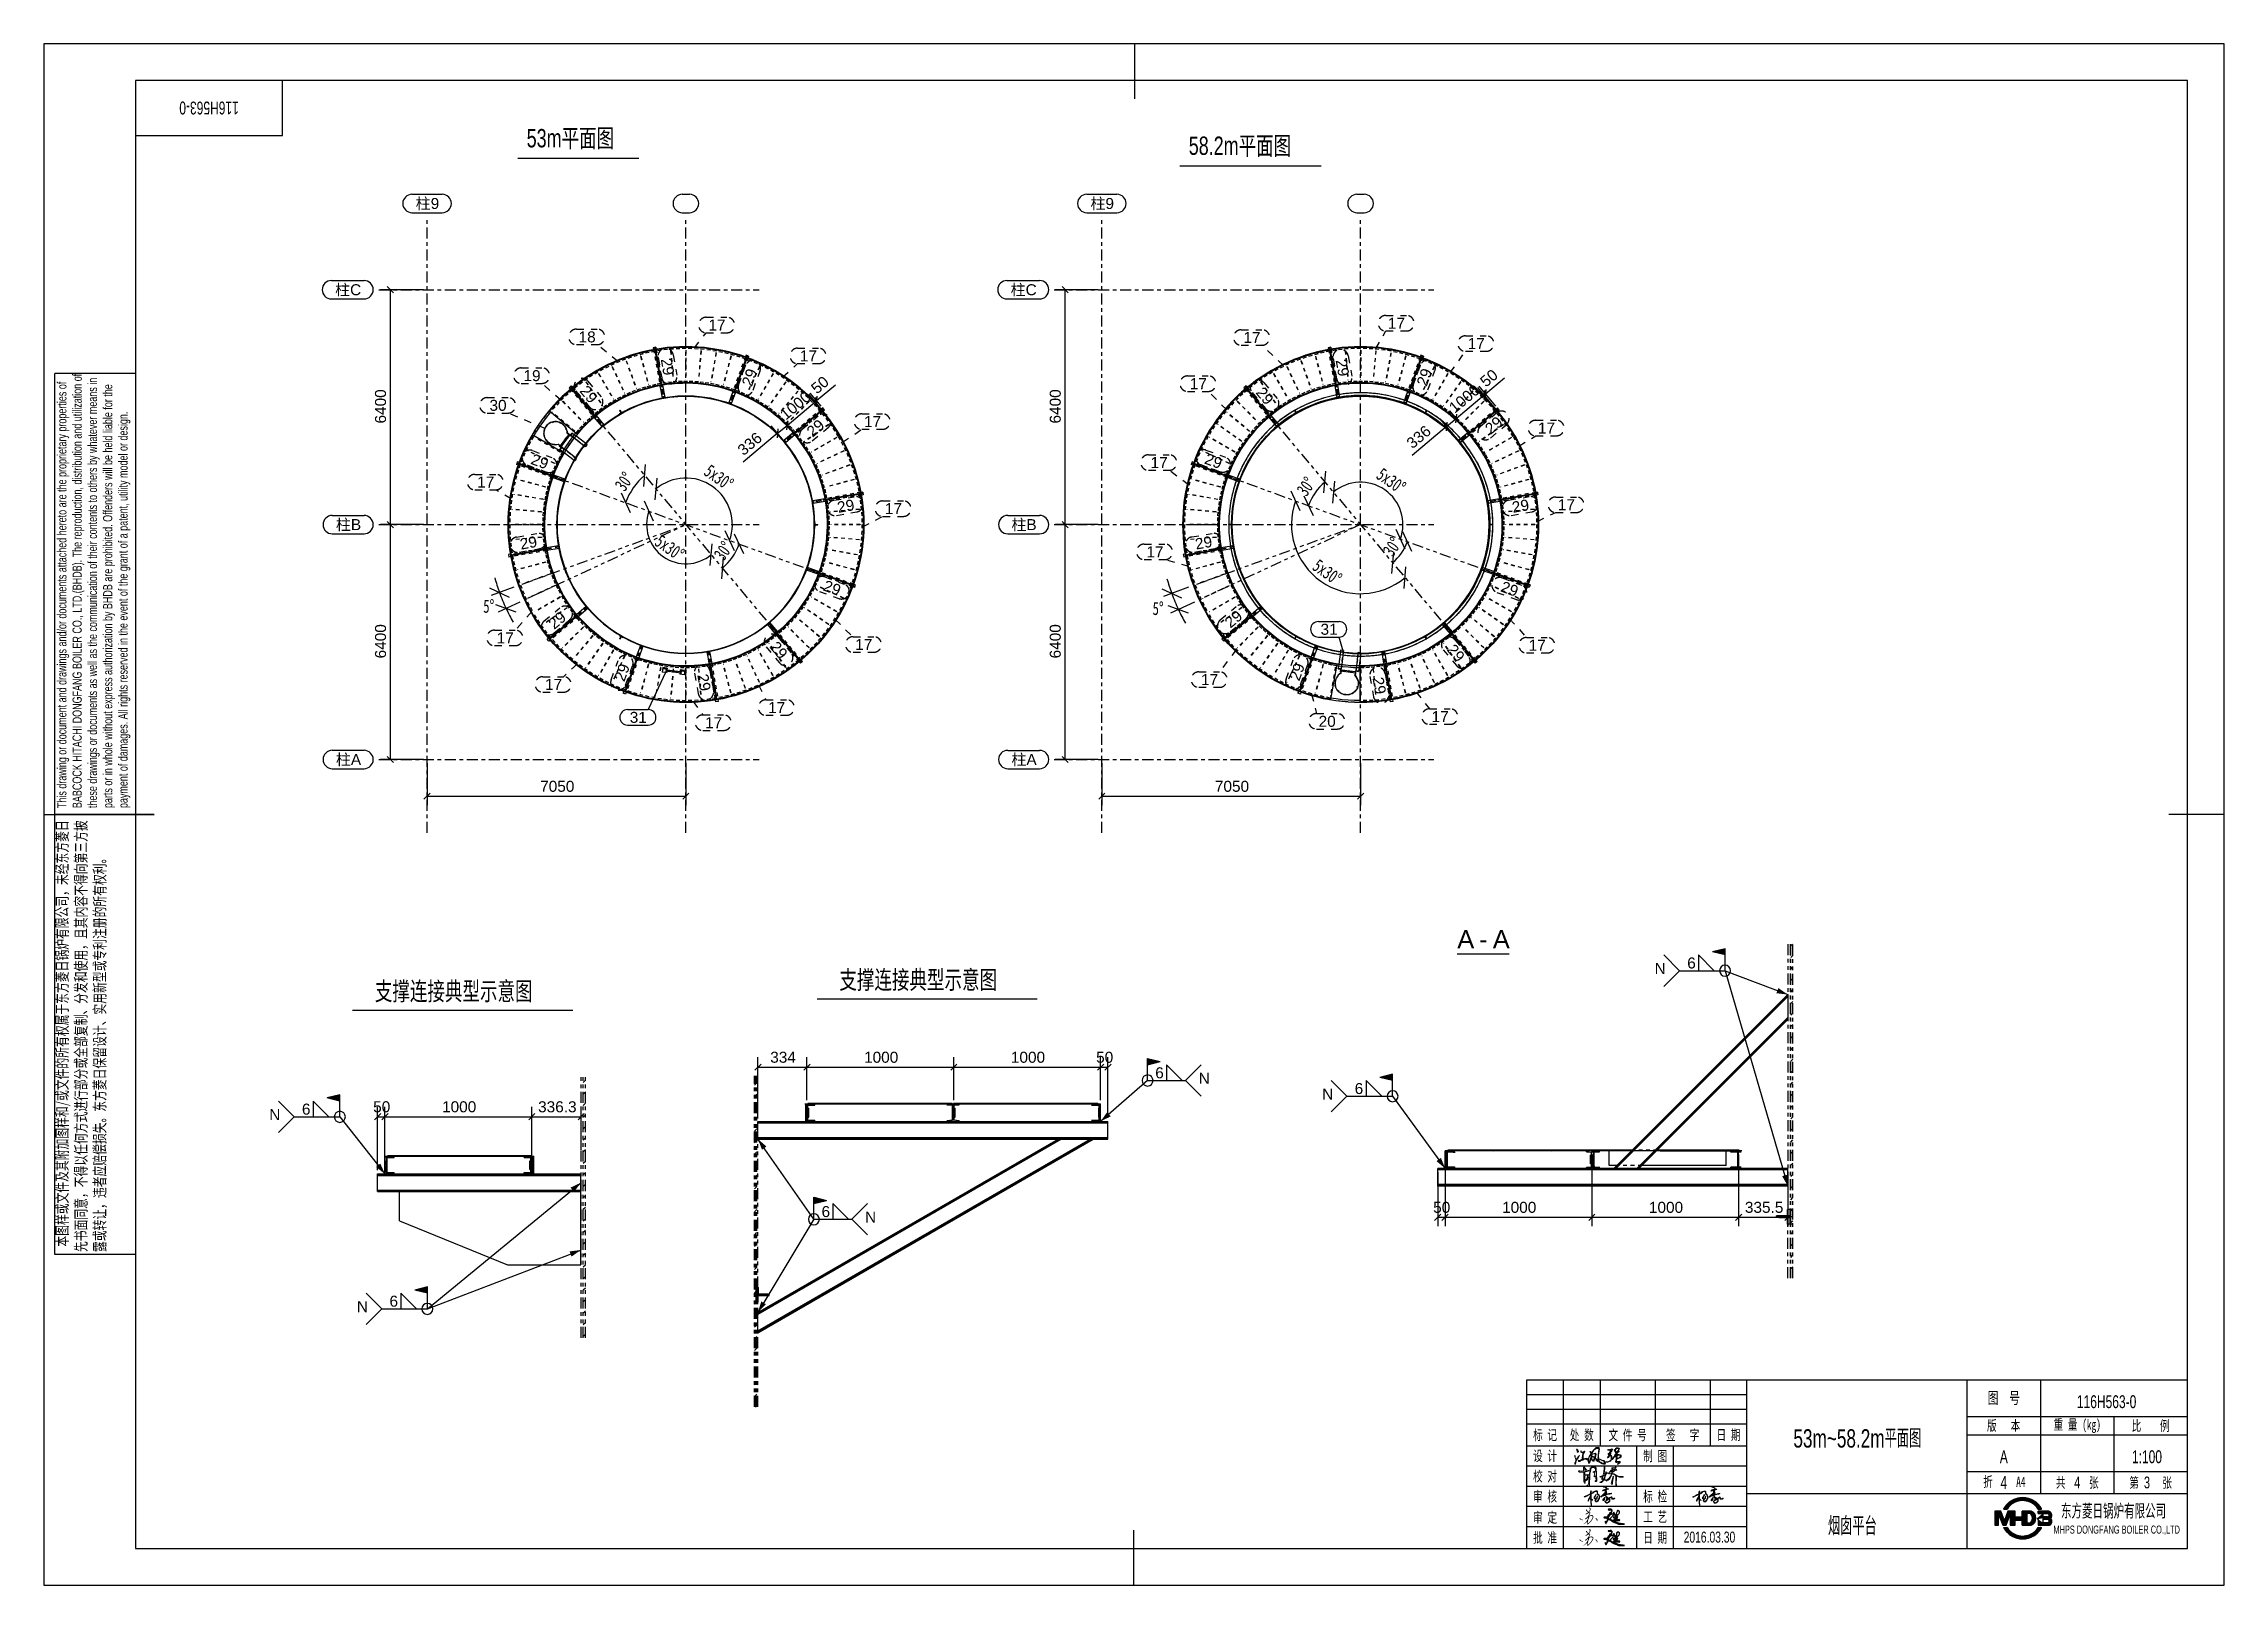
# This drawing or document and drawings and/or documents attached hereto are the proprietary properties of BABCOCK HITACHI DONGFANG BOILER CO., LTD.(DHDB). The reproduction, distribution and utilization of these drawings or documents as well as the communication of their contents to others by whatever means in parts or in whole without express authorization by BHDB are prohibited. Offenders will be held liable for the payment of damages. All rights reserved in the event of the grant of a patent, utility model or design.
# Model space of a CAD drawing. Extents: x -29529 to 29888, y -30881 to 11129.
import ezdxf
from ezdxf.enums import TextEntityAlignment as Align

# ---------------------------------------------------------------- set-up
doc = ezdxf.new("R2010")
doc.units = 0
for name, pattern in [('XKITLINE00', [0]), ('XKITLINE01', [4, 1, -1, 1, -1]), ('XKITLINE02', [4, 2, -2]), ('XKITLINE03', [6, 3, -1, 1, -1]), ('XKITLINE05', [8, 3, -1, 1, -1, 1, -1])]:
    doc.linetypes.add(name, pattern=pattern)
doc.layers.get('0').update_dxf_attribs({"linetype": 'CONTINUOUS', "lineweight": 25})
doc.layers.get('DEFPOINTS').update_dxf_attribs({"color": 3, "linetype": 'CONTINUOUS', "lineweight": 25})
for name, color, linetype, lineweight in [('01粗实线层', 7, 'CONTINUOUS', 60), ('11字体层', 3, 'CONTINUOUS', 25), ('13图框与明细表层', 3, 'CONTINUOUS', 25), ('14图纸信息层', 2, 'CONTINUOUS', 25)]:
    doc.layers.add(name, color=color, linetype=linetype, lineweight=lineweight)
for name, color, linetype in [('dimension', 7, 'CONTINUOUS'), ('grid', 7, 'CONTINUOUS'), ('line', 7, 'CONTINUOUS'), ('mark', 7, 'CONTINUOUS'), ('part1', 7, 'CONTINUOUS'), ('view', 7, 'CONTINUOUS'), ('weld', 7, 'CONTINUOUS')]:
    doc.layers.add(name, color=color, linetype=linetype)
doc.styles.add('BTLHZ', font='', dxfattribs={"width": 0.7})
doc.styles.add('FSDBHZ', font='dgtxt.shx', dxfattribs={"width": 0.7, "bigfont": 'dghzfs.shx'})
doc.styles.add('HZ', font='仿宋_GB2312_3.ttf', dxfattribs={"width": 0.7})
doc.styles.get("Standard").update_dxf_attribs({"font": 'dgtxt.shx', "width": 0.7})
doc.styles.add('STYLE_1', font='arial.ttf', dxfattribs={"height": 0.2})
doc.styles.add('STYLE_2', font='arial.ttf', dxfattribs={"height": 0.2})
doc.styles.get('BTLHZ').set_extended_font_data('SimSun')
doc.dimstyles.get("Standard").update_dxf_attribs({"dimscale": 20, "dimtxt": 3, "dimasz": 3.5, "dimexe": 2, "dimexo": 2, "dimgap": 1, "dimtad": 1, "dimdec": 0, "dimdsep": 46, "dimtxsty": 'HZ', "dimblk": 'OBLIQUE', "dimcen": 0, "dimclrd": 1, "dimclre": 1, "dimclrt": 1, "dimadec": 1, "dimazin": 2, "dimtfac": 1, "dimtdec": 0, "dimtmove": 1, "dimatfit": 0, "dimldrblk": 'OBLIQUE', "dimfxl": 0, "dimtolj": 1, "dimtzin": 0, "dimarcsym": 0})

msp = doc.modelspace()

# ---------------------------------------------------------------- texts
at = {"color": 5, "style": 'STYLE_2', "width": 0.6}
for s, height, p in [('东方菱日锅炉有限公司', 350, (25436.2, -29024)), ('MHPS DONGFANG BOILER CO.,LTD', 220, (25229.6, -29470.8))]:
    msp.add_text(s, height=height, dxfattribs=at).set_placement(p)
at = {"layer": '11字体层', "style": 'FSDBHZ', "width": 0.7}
msp.add_text('116H563-0', height=350, rotation=180, dxfattribs=at).set_placement((-25021.2, 9374.1), align=Align.MIDDLE_CENTER)
for s, height, p in [('116H563-0', 350, (26678.8, -25875.9)), ('53m~58.2m平面图', 500, (19886.6, -26875.9)), ('A', 350, (23878.8, -27375.9)), ('1:100', 350, (27778.8, -27375.9)), ('4', 350, (23878.8, -28075.9)), ('4', 320, (25878.8, -28075.9)), ('3', 320, (27778.8, -28075.9)), ('烟囱平台', 500, (19752.8, -29264.6)), ('2016.03.30', 300, (15858.7, -29565.3))]:
    msp.add_text(s, height=height, dxfattribs=at).set_placement(p, align=Align.MIDDLE_CENTER)
at = {"layer": '13图框与明细表层', "color": 1, "style": 'BTLHZ', "width": 0.67}
for s, height, p in [('图  号', 320, (23878.8, -25775.9)), ('标 记', 280, (11378.8, -26775.9)), ('处 数', 280, (12378.8, -26775.9)), ('文 件 号', 280, (13628.8, -26775.9)), ('签   字', 280, (15128.8, -26775.9)), ('日 期', 280, (16378.8, -26775.9)), ('版   本', 280, (23873.4, -26520.9)), ('重 量 (kg)', 280, (25878.8, -26525.9)), ('比    例', 280, (27878.8, -26525.9)), ('制 图', 280, (14378.8, -27350.9)), ('校 对', 280, (11378.8, -27900.9)), ('折     A4', 280, (23892.3, -28050.8)), ('共     张', 280, (25878.8, -28075.9)), ('第     张', 280, (27878.8, -28075.9)), ('审 核', 280, (11378.8, -28450.9)), ('标 检', 280, (14378.8, -28450.9)), ('审 定', 280, (11378.8, -29025.9)), ('工 艺', 280, (14378.8, -29000.9)), ('批 准', 280, (11378.8, -29575.9)), ('日 期', 280, (14378.8, -29575.9))]:
    msp.add_text(s, height=height, dxfattribs=at).set_placement(p, align=Align.MIDDLE)
msp.add_text('设 计', height=280, dxfattribs=at).set_placement((11378.8, -27350.9), align=Align.MIDDLE_CENTER)
at = {"layer": '13图框与明细表层', "color": 1, "lineweight": 0, "width": 11900, "attachment_point": 1, "rotation": 90}
for s, insert, char_height in [('{\\fArial|b0|i0|c0|p34;This drawing or document and drawings and/or documents attached hereto are the proprietary properties of BABCOCK HITACHI DONGFANG BOILER CO., LTD.(BHDB). The reproduction, distribution and utilization of these drawings or documents as well as the communication of their contents to others by whatever means in parts or in whole without express authorization by BHDB are prohibited. Offenders will be held liable for the payment of damages. All rights reserved in the event of the grant of a patent, utility model or design.}', (-29157.8, -9701), 250), ('{\\fSimSun|b1|i0|c134|p34; 本图样或文件及其附加图样和/或文件的所有权属于东方菱日锅炉有限公司，未经东方菱日先书面同意，不得以任何方式进行部分或全部复制、分发和使用，且其内容不得向第三方披露或转让，违者应赔偿损失。东方菱日保留设计、实用新型或专利注册的所有权利。}', (-29180.2, -21797), 308)]:
    msp.add_mtext(s, dxfattribs=dict(at, insert=insert, char_height=char_height))
at = {"layer": '14图纸信息层', "style": 'FSDBHZ', "width": 0.7}
for s, p in [('RUP', (29878.8, 11124.1)), ('LU', (10878.8, -25275.9)), ('RB', (28878.8, -29875.9)), ('LBP', (-29521.2, -30875.9))]:
    msp.add_text(s, height=10, dxfattribs=at).set_placement(p, align=Align.MIDDLE_CENTER)
at = {"layer": 'dimension', "color": 1, "style": 'STYLE_1'}
for p in [(7764.8, 72.6), (-10461.9, -113.5)]:
    msp.add_text('336', height=300, rotation=39.998184, dxfattribs=at).set_placement(p)
at = {"layer": 'view', "color": 3, "style": 'STYLE_1', "width": 0.7}
for s, p in [('53m平面图', (-16367.6, 8301.7)), ('58.2m平面图', (1670.7, 8097.6)), ('支撑连接典型示意图', (-7847.8, -14628.7)), ('支撑连接典型示意图', (-20503.9, -14939.8))]:
    msp.add_text(s, height=500, dxfattribs=at).set_placement(p)

# ---------------------------------------------------------------- blocks, each defined once
blk = doc.blocks.new('ZJDT3')
at = {"layer": '13图框与明细表层', "color": 7}
blk.add_line((0, 0), (180, 0), dxfattribs=at)
blk.add_line((0, 0), (180, 0), dxfattribs=at)
blk = doc.blocks.new('*D360')
at = {"color": 1}
for points in [[(546.86, 17.05), (545.63, 17.05), (546.86, 18.03)], [(546.86, 17.05), (546.86, 18.03), (546.86, 17.05)], [(546.86, 17.05), (545.63, 17.05), (545.3, 16.79)], [(546.86, 17.05), (545.3, 16.79), (545.47, 16.79)], [(546.86, 17.05), (545.47, 16.79), (545.49, 16.79)], [(546.86, 17.05), (545.49, 16.79), (545.5, 16.79)], [(546.86, 17.05), (545.5, 16.79), (545.52, 16.78)], [(546.86, 17.05), (546.86, 17.05), (545.52, 16.78)], [(545.52, 16.78), (545.53, 16.77), (546.86, 15.82)], [(545.53, 16.77), (545.55, 16.75), (546.86, 15.82)], [(545.55, 16.75), (545.55, 16.74), (546.86, 15.82)], [(545.55, 16.74), (545.56, 16.72), (546.86, 15.82)], [(545.56, 16.72), (545.56, 16.7), (546.86, 15.82)], [(545.56, 16.7), (545.56, 15.11), (546.86, 15.82)], [(545.56, 15.11), (549.32, 16.08), (549.32, 16.12)], [(545.56, 15.11), (549.32, 16.12), (548.26, 15.84)], [(545.56, 15.11), (549.31, 16.05), (549.32, 16.08)], [(545.56, 15.11), (549.31, 16.01), (549.31, 16.05)], [(545.56, 15.11), (549.31, 15.98), (549.31, 16.01)], [(545.56, 15.11), (549.3, 15.94), (549.31, 15.98)], [(545.56, 15.11), (549.29, 15.91), (549.3, 15.94)], [(545.56, 15.11), (549.29, 15.88), (549.29, 15.91)], [(545.56, 15.11), (549.28, 15.84), (549.29, 15.88)], [(545.56, 15.11), (549.27, 15.81), (549.28, 15.84)], [(545.56, 15.11), (548.26, 15.84), (548.24, 15.83)], [(545.56, 15.11), (548.24, 15.83), (548.22, 15.83)], [(545.56, 15.11), (548.22, 15.83), (548.2, 15.82)], [(545.56, 15.11), (548.2, 15.82), (548.17, 15.82)], [(545.56, 15.11), (548.17, 15.82), (548.15, 15.82)], [(545.56, 15.11), (548.15, 15.82), (546.86, 15.82)], [(545.56, 15.11), (549.26, 15.78), (549.27, 15.81)], [(545.56, 15.11), (549.25, 15.74), (549.26, 15.78)], [(545.56, 15.11), (549.23, 15.71), (549.25, 15.74)], [(545.56, 15.11), (549.22, 15.68), (549.23, 15.71)], [(545.56, 15.11), (549.21, 15.65), (549.22, 15.68)], [(545.56, 15.11), (549.19, 15.62), (549.21, 15.65)], [(545.56, 15.11), (549.18, 15.59), (549.19, 15.62)], [(545.56, 15.11), (549.16, 15.56), (549.18, 15.59)], [(545.56, 15.11), (549.14, 15.53), (549.16, 15.56)], [(545.56, 15.11), (549.12, 15.5), (549.14, 15.53)], [(545.56, 15.11), (549.1, 15.47), (549.12, 15.5)], [(545.56, 15.11), (549.08, 15.44), (549.1, 15.47)], [(545.56, 15.11), (549.06, 15.41), (549.08, 15.44)], [(545.56, 15.11), (549.04, 15.39), (549.06, 15.41)], [(545.56, 15.11), (549.02, 15.36), (549.04, 15.39)], [(545.56, 15.11), (548.99, 15.34), (549.02, 15.36)], [(545.56, 15.11), (548.97, 15.31), (548.99, 15.34)], [(545.56, 15.11), (548.94, 15.29), (548.97, 15.31)], [(545.56, 15.11), (548.92, 15.26), (548.94, 15.29)], [(545.56, 15.11), (548.89, 15.24), (548.92, 15.26)], [(545.56, 15.11), (548.86, 15.22), (548.89, 15.24)], [(545.56, 15.11), (548.83, 15.2), (548.86, 15.22)], [(545.56, 15.11), (548.81, 15.18), (548.83, 15.2)], [(545.56, 15.11), (548.78, 15.16), (548.81, 15.18)], [(545.56, 15.11), (548.75, 15.14), (548.78, 15.16)], [(545.56, 15.11), (548.72, 15.13), (548.75, 15.14)], [(545.56, 15.11), (548.69, 15.11), (548.72, 15.13)], [(546.86, 15.82), (546.86, 17.05), (546.86, 17.05)], [(548.96, 16.99), (549.02, 17.05), (546.99, 17.05)], [(548.96, 16.99), (546.99, 17.05), (546.99, 16.73)], [(548.96, 16.99), (546.99, 16.73), (548.15, 16.73)], [(548.96, 16.99), (548.15, 16.73), (548.17, 16.73)], [(548.96, 16.99), (548.17, 16.73), (548.2, 16.73)], [(548.96, 16.99), (548.2, 16.73), (548.22, 16.72)], [(548.96, 16.99), (548.22, 16.72), (548.24, 16.72)], [(548.96, 16.99), (548.24, 16.72), (548.26, 16.72)], [(548.96, 16.99), (548.26, 16.72), (548.28, 16.71)], [(549.32, 16.12), (548.28, 15.84), (548.26, 15.84)], [(548.96, 16.99), (548.28, 16.71), (548.31, 16.7)], [(549.32, 16.12), (548.31, 15.85), (548.28, 15.84)], [(548.96, 16.99), (548.31, 16.7), (548.33, 16.69)], [(549.32, 16.12), (548.33, 15.86), (548.31, 15.85)], [(548.96, 16.99), (548.33, 16.69), (548.35, 16.69)], [(549.32, 16.12), (548.35, 15.87), (548.33, 15.86)], [(548.96, 16.99), (548.35, 16.69), (548.37, 16.68)], [(549.32, 16.12), (548.37, 15.88), (548.35, 15.87)], [(548.96, 16.99), (548.37, 16.68), (548.39, 16.66)], [(549.32, 16.12), (548.39, 15.89), (548.37, 15.88)], [(549.32, 16.12), (548.96, 16.99), (548.39, 16.66)], [(549.32, 16.12), (548.39, 16.66), (548.4, 16.65)], [(549.32, 16.12), (548.4, 15.9), (548.39, 15.89)], [(549.32, 16.12), (548.4, 16.65), (548.42, 16.64)], [(549.32, 16.12), (548.42, 15.91), (548.4, 15.9)], [(549.32, 16.12), (548.42, 16.64), (548.44, 16.63)], [(549.32, 16.12), (548.44, 15.93), (548.42, 15.91)], [(549.32, 16.12), (548.44, 16.63), (548.46, 16.61)], [(549.32, 16.12), (548.46, 15.94), (548.44, 15.93)], [(549.32, 16.12), (548.46, 16.61), (548.47, 16.6)], [(549.32, 16.12), (548.47, 15.95), (548.46, 15.94)], [(549.32, 16.12), (548.47, 16.6), (548.49, 16.58)], [(549.32, 16.12), (548.49, 15.97), (548.47, 15.95)], [(549.32, 16.12), (548.49, 16.58), (548.5, 16.56)], [(549.32, 16.12), (548.5, 15.99), (548.49, 15.97)], [(549.32, 16.12), (548.5, 16.56), (548.52, 16.55)], [(549.32, 16.12), (548.52, 16.01), (548.5, 15.99)], [(549.32, 16.12), (548.52, 16.55), (548.53, 16.53)], [(549.32, 16.12), (548.53, 16.02), (548.52, 16.01)], [(549.32, 16.12), (548.53, 16.53), (548.54, 16.51)], [(549.32, 16.12), (548.54, 16.04), (548.53, 16.02)], [(549.32, 16.12), (548.54, 16.51), (548.55, 16.49)], [(549.32, 16.12), (548.55, 16.06), (548.54, 16.04)], [(549.32, 16.12), (548.55, 16.49), (548.56, 16.47)], [(549.32, 16.12), (548.56, 16.08), (548.55, 16.06)], [(549.32, 16.12), (548.56, 16.47), (548.57, 16.45)], [(549.32, 16.12), (548.57, 16.1), (548.56, 16.08)], [(549.32, 16.12), (548.57, 16.45), (548.58, 16.43)], [(549.32, 16.12), (548.58, 16.12), (548.57, 16.1)], [(549.32, 16.12), (548.58, 16.43), (548.59, 16.41)], [(549.32, 16.12), (548.59, 16.14), (548.58, 16.12)], [(549.32, 16.12), (548.59, 16.41), (548.59, 16.39)], [(549.32, 16.12), (548.59, 16.39), (548.6, 16.36)], [(549.32, 16.12), (548.6, 16.19), (548.59, 16.17)], [(549.32, 16.12), (548.59, 16.17), (548.59, 16.14)], [(549.32, 16.12), (548.6, 16.36), (548.6, 16.34)], [(549.32, 16.12), (548.6, 16.34), (548.6, 16.32)], [(549.32, 16.12), (548.6, 16.32), (548.61, 16.3)], [(549.32, 16.12), (548.61, 16.25), (548.6, 16.23)], [(549.32, 16.12), (548.6, 16.23), (548.6, 16.21)], [(549.32, 16.12), (548.6, 16.21), (548.6, 16.19)], [(549.32, 16.12), (548.61, 16.3), (548.61, 16.28)], [(549.32, 16.12), (548.61, 16.28), (548.61, 16.25)], [(549.32, 16.12), (548.98, 16.96), (548.96, 16.99)], [(549.32, 16.12), (549.01, 16.94), (548.98, 16.96)], [(549.32, 16.12), (549.03, 16.91), (549.01, 16.94)], [(549.32, 16.12), (549.05, 16.89), (549.03, 16.91)], [(549.32, 16.12), (549.07, 16.86), (549.05, 16.89)], [(549.32, 16.12), (549.1, 16.83), (549.07, 16.86)], [(549.32, 16.12), (549.12, 16.8), (549.1, 16.83)], [(549.32, 16.12), (549.13, 16.77), (549.12, 16.8)], [(549.32, 16.12), (549.15, 16.75), (549.13, 16.77)], [(549.32, 16.12), (549.17, 16.72), (549.15, 16.75)], [(549.32, 16.12), (549.19, 16.68), (549.17, 16.72)], [(549.32, 16.12), (549.2, 16.65), (549.19, 16.68)], [(549.32, 16.12), (549.22, 16.62), (549.2, 16.65)], [(549.32, 16.12), (549.23, 16.59), (549.22, 16.62)], [(549.32, 16.12), (549.24, 16.56), (549.23, 16.59)], [(549.32, 16.12), (549.26, 16.53), (549.24, 16.56)], [(549.32, 16.12), (549.27, 16.49), (549.26, 16.53)], [(549.32, 16.12), (549.28, 16.46), (549.27, 16.49)], [(549.32, 16.12), (549.28, 16.43), (549.28, 16.46)], [(549.32, 16.12), (549.29, 16.39), (549.28, 16.43)], [(549.32, 16.12), (549.3, 16.36), (549.29, 16.39)], [(549.32, 16.12), (549.31, 16.32), (549.3, 16.36)], [(549.32, 16.12), (549.31, 16.29), (549.31, 16.32)], [(549.32, 16.12), (549.31, 16.26), (549.31, 16.29)], [(549.32, 16.12), (549.32, 16.22), (549.31, 16.26)], [(549.32, 16.12), (549.32, 16.19), (549.32, 16.22)], [(549.32, 16.12), (549.32, 16.15), (549.32, 16.19)]]:
    blk.add_solid(points, dxfattribs=at)
blk = doc.blocks.new('*D361')
at = {"color": 1}
for points in [[(545.56, 18.28), (548.24, 18.99), (548.19, 19)], [(545.56, 18.28), (548.19, 19), (548.15, 19)], [(548.15, 19), (545.56, 19), (545.56, 18.28)], [(545.56, 18.28), (548.15, 19), (545.56, 18.28)], [(545.56, 18.28), (548.36, 18.98), (548.32, 18.99)], [(545.56, 18.28), (548.32, 18.99), (548.28, 18.99)], [(545.56, 18.28), (548.28, 18.99), (548.24, 18.99)], [(545.56, 18.28), (548.4, 18.97), (548.36, 18.98)], [(545.56, 18.28), (548.44, 18.96), (548.4, 18.97)], [(545.56, 18.28), (548.48, 18.95), (548.44, 18.96)], [(545.56, 18.28), (548.52, 18.94), (548.48, 18.95)], [(545.56, 18.28), (548.56, 18.92), (548.52, 18.94)], [(545.56, 18.28), (548.6, 18.91), (548.56, 18.92)], [(545.56, 18.28), (548.64, 18.89), (548.6, 18.91)], [(545.56, 18.28), (548.68, 18.87), (548.64, 18.89)], [(545.56, 18.28), (548.71, 18.85), (548.68, 18.87)], [(545.56, 18.28), (548.75, 18.83), (548.71, 18.85)], [(545.56, 18.28), (548.79, 18.81), (548.75, 18.83)], [(545.56, 18.28), (548.82, 18.79), (548.79, 18.81)], [(545.56, 18.28), (548.86, 18.76), (548.82, 18.79)], [(545.56, 18.28), (548.89, 18.74), (548.86, 18.76)], [(545.56, 18.28), (548.92, 18.71), (548.89, 18.74)], [(545.56, 18.28), (548.95, 18.68), (548.92, 18.71)], [(545.56, 18.28), (548.98, 18.65), (548.95, 18.68)], [(545.56, 18.28), (549.01, 18.62), (548.98, 18.65)], [(545.56, 18.28), (549.04, 18.59), (549.01, 18.62)], [(545.56, 18.28), (549.07, 18.56), (549.04, 18.59)], [(545.56, 18.28), (549.09, 18.52), (549.07, 18.56)], [(545.56, 18.28), (549.11, 18.49), (549.09, 18.52)], [(545.56, 18.28), (549.14, 18.45), (549.11, 18.49)], [(545.56, 18.28), (549.16, 18.42), (549.14, 18.45)], [(545.56, 18.28), (549.18, 18.38), (549.16, 18.42)], [(545.56, 18.28), (549.2, 18.35), (549.18, 18.38)], [(545.56, 18.28), (549.22, 18.31), (549.2, 18.35)], [(545.56, 18.28), (548.15, 18.28), (549.22, 18.31)], [(548.15, 18.28), (549.23, 18.27), (549.22, 18.31)], [(548.15, 18.28), (548.17, 18.28), (549.23, 18.27)], [(548.17, 18.28), (548.2, 18.28), (549.25, 18.23)], [(548.17, 18.28), (549.25, 18.23), (549.23, 18.27)], [(548.2, 18.28), (548.22, 18.28), (549.27, 18.15)], [(548.2, 18.28), (549.27, 18.15), (549.26, 18.19)], [(548.2, 18.28), (549.26, 18.19), (549.25, 18.23)], [(548.22, 18.28), (548.24, 18.28), (549.29, 18.11)], [(548.22, 18.28), (549.29, 18.11), (549.27, 18.15)], [(548.24, 18.28), (548.26, 18.27), (549.29, 18.07)], [(548.24, 18.28), (549.29, 18.07), (549.29, 18.11)], [(548.26, 18.27), (548.28, 18.26), (549.31, 17.99)], [(548.26, 18.27), (549.31, 17.99), (549.3, 18.03)], [(548.26, 18.27), (549.3, 18.03), (549.29, 18.07)], [(548.28, 18.26), (548.31, 18.26), (549.31, 17.94)], [(548.28, 18.26), (549.31, 17.94), (549.31, 17.99)], [(548.31, 18.26), (548.33, 18.25), (549.32, 17.9)], [(548.31, 18.26), (549.32, 17.9), (549.31, 17.94)], [(548.33, 18.25), (548.35, 18.24), (549.32, 17.82)], [(548.33, 18.25), (549.32, 17.82), (549.32, 17.86)], [(548.33, 18.25), (549.32, 17.86), (549.32, 17.9)], [(548.35, 18.24), (548.37, 18.23), (549.32, 17.78)], [(548.35, 18.24), (549.32, 17.78), (549.32, 17.82)], [(548.37, 18.23), (548.39, 18.22), (549.31, 17.73)], [(548.37, 18.23), (549.31, 17.73), (549.32, 17.78)], [(548.39, 18.22), (548.4, 18.21), (549.3, 17.65)], [(548.39, 18.22), (549.3, 17.65), (549.31, 17.69)], [(548.39, 18.22), (549.31, 17.69), (549.31, 17.73)], [(548.4, 18.21), (548.42, 18.2), (549.3, 17.61)], [(548.4, 18.21), (549.3, 17.61), (549.3, 17.65)], [(548.42, 18.2), (548.44, 18.18), (549.28, 17.53)], [(548.42, 18.2), (549.28, 17.53), (549.29, 17.57)], [(548.42, 18.2), (549.29, 17.57), (549.3, 17.61)], [(548.44, 18.18), (548.46, 18.17), (549.27, 17.49)], [(548.44, 18.18), (549.27, 17.49), (549.28, 17.53)], [(548.46, 18.17), (548.47, 18.15), (549.25, 17.45)], [(548.46, 18.17), (549.25, 17.45), (549.27, 17.49)], [(548.47, 18.15), (548.49, 18.14), (549.22, 17.37)], [(548.47, 18.15), (549.22, 17.37), (549.24, 17.41)], [(548.47, 18.15), (549.24, 17.41), (549.25, 17.45)], [(548.49, 18.14), (548.5, 18.12), (549.21, 17.33)], [(548.49, 18.14), (549.21, 17.33), (549.22, 17.37)], [(548.5, 18.12), (548.52, 18.1), (549.19, 17.29)], [(548.5, 18.12), (549.19, 17.29), (549.21, 17.33)], [(548.52, 18.1), (548.53, 18.08), (549.15, 17.22)], [(548.52, 18.1), (549.15, 17.22), (549.17, 17.26)], [(548.52, 18.1), (549.17, 17.26), (549.19, 17.29)], [(548.53, 18.08), (548.54, 18.06), (549.12, 17.19)], [(548.53, 18.08), (549.12, 17.19), (549.15, 17.22)], [(548.54, 18.06), (548.55, 18.04), (549.1, 17.15)], [(548.54, 18.06), (549.1, 17.15), (549.12, 17.19)], [(548.55, 18.04), (548.56, 18.02), (549.05, 17.09)], [(548.55, 18.04), (549.05, 17.09), (549.08, 17.12)], [(548.55, 18.04), (549.08, 17.12), (549.1, 17.15)], [(548.56, 18.02), (548.57, 18), (549.02, 17.05)], [(548.56, 18.02), (549.02, 17.05), (549.05, 17.09)], [(548.57, 18), (548.58, 17.98), (549.02, 17.05)], [(548.58, 17.98), (548.59, 17.96), (549.02, 17.05)], [(548.59, 17.96), (548.59, 17.94), (549.02, 17.05)], [(548.59, 17.94), (548.6, 17.92), (549.02, 17.05)], [(548.6, 17.92), (548.6, 17.9), (549.02, 17.05)], [(548.6, 17.9), (548.6, 17.88), (549.02, 17.05)], [(548.6, 17.88), (548.61, 17.85), (549.02, 17.05)], [(548.61, 17.85), (548.61, 17.83), (549.02, 17.05)], [(548.61, 17.83), (548.61, 17.81), (549.02, 17.05)], [(548.24, 17.39), (548.22, 17.38), (546.99, 17.05)], [(548.26, 17.39), (548.24, 17.39), (546.99, 17.05)], [(548.26, 17.39), (546.99, 17.05), (549.02, 17.05)], [(548.15, 17.38), (546.99, 17.38), (546.99, 17.05)], [(548.17, 17.38), (548.15, 17.38), (546.99, 17.05)], [(548.2, 17.38), (548.17, 17.38), (546.99, 17.05)], [(548.22, 17.38), (548.2, 17.38), (546.99, 17.05)], [(548.28, 17.4), (548.26, 17.39), (549.02, 17.05)], [(548.31, 17.4), (548.28, 17.4), (549.02, 17.05)], [(548.33, 17.41), (548.31, 17.4), (549.02, 17.05)], [(548.35, 17.42), (548.33, 17.41), (549.02, 17.05)], [(548.37, 17.43), (548.35, 17.42), (549.02, 17.05)], [(548.39, 17.44), (548.37, 17.43), (549.02, 17.05)], [(548.4, 17.45), (548.39, 17.44), (549.02, 17.05)], [(548.42, 17.47), (548.4, 17.45), (549.02, 17.05)], [(548.44, 17.48), (548.42, 17.47), (549.02, 17.05)], [(548.46, 17.49), (548.44, 17.48), (549.02, 17.05)], [(548.47, 17.51), (548.46, 17.49), (549.02, 17.05)], [(548.49, 17.53), (548.47, 17.51), (549.02, 17.05)], [(548.5, 17.54), (548.49, 17.53), (549.02, 17.05)], [(548.52, 17.56), (548.5, 17.54), (549.02, 17.05)], [(548.53, 17.58), (548.52, 17.56), (549.02, 17.05)], [(548.54, 17.6), (548.53, 17.58), (549.02, 17.05)], [(548.55, 17.62), (548.54, 17.6), (549.02, 17.05)], [(548.56, 17.64), (548.55, 17.62), (549.02, 17.05)], [(548.57, 17.66), (548.56, 17.64), (549.02, 17.05)], [(548.58, 17.68), (548.57, 17.66), (549.02, 17.05)], [(548.59, 17.7), (548.58, 17.68), (549.02, 17.05)], [(548.6, 17.74), (548.59, 17.72), (549.02, 17.05)], [(548.59, 17.72), (548.59, 17.7), (549.02, 17.05)], [(548.61, 17.81), (548.6, 17.79), (549.02, 17.05)], [(548.6, 17.79), (548.6, 17.76), (549.02, 17.05)], [(548.6, 17.76), (548.6, 17.74), (549.02, 17.05)]]:
    blk.add_solid(points, dxfattribs=at)
blk = doc.blocks.new('*D362')
at = {"color": 5}
for points in [[(536.36, 16.41), (535.39, 19), (533.77, 19)], [(533.77, 19), (533.77, 15.1), (534.74, 15.1)], [(533.77, 19), (534.74, 15.1), (534.74, 18.02)], [(536.36, 16.41), (533.77, 19), (534.74, 18.02)], [(536.36, 16.41), (534.74, 18.02), (535.9, 15.11)], [(537.33, 19), (536.36, 16.41), (535.9, 15.11)], [(537.33, 19), (535.9, 15.11), (536.81, 15.11)], [(537.33, 19), (536.81, 15.11), (537.98, 18.02)], [(539.27, 17.31), (539.27, 19), (537.33, 19)], [(539.27, 17.31), (537.33, 19), (537.98, 18.02)], [(539.27, 17.31), (537.98, 18.02), (537.98, 15.11)], [(542.51, 18.28), (543.68, 19), (541.22, 19)], [(542.51, 15.82), (542.51, 18.28), (541.22, 19)], [(542.51, 15.82), (541.22, 19), (541.22, 17.31)], [(543.36, 18.28), (543.68, 19), (542.51, 18.28)], [(543.36, 18.28), (542.51, 18.28), (543.36, 18.28)], [(543.36, 18.28), (543.75, 18.97), (543.68, 19)], [(543.36, 18.28), (543.82, 18.93), (543.75, 18.97)], [(543.36, 18.28), (543.89, 18.9), (543.82, 18.93)], [(543.36, 18.28), (543.96, 18.86), (543.89, 18.9)], [(543.36, 18.28), (544.02, 18.82), (543.96, 18.86)], [(543.36, 18.28), (544.09, 18.77), (544.02, 18.82)], [(543.36, 18.28), (544.15, 18.73), (544.09, 18.77)], [(543.36, 18.28), (544.21, 18.68), (544.15, 18.73)], [(543.36, 18.28), (544.27, 18.63), (544.21, 18.68)], [(543.36, 18.28), (544.33, 18.58), (544.27, 18.63)], [(543.36, 18.28), (544.38, 18.52), (544.33, 18.58)], [(543.36, 18.28), (544.43, 18.47), (544.38, 18.52)], [(543.36, 18.28), (544.48, 18.41), (544.43, 18.47)], [(543.36, 18.28), (544.53, 18.35), (544.48, 18.41)], [(543.36, 18.28), (544.58, 18.29), (544.53, 18.35)], [(543.36, 18.28), (544.62, 18.22), (544.58, 18.29)], [(543.36, 18.28), (543.39, 18.26), (544.97, 17.21)], [(543.36, 18.28), (544.97, 17.21), (544.96, 17.29)], [(543.36, 18.28), (544.96, 17.29), (544.95, 17.36)], [(543.36, 18.28), (544.95, 17.36), (544.94, 17.44)], [(543.36, 18.28), (544.94, 17.44), (544.93, 17.51)], [(543.36, 18.28), (544.93, 17.51), (544.91, 17.59)], [(543.36, 18.28), (544.91, 17.59), (544.89, 17.66)], [(543.36, 18.28), (544.89, 17.66), (544.86, 17.74)], [(543.36, 18.28), (544.86, 17.74), (544.84, 17.81)], [(543.36, 18.28), (544.84, 17.81), (544.81, 17.88)], [(543.36, 18.28), (544.81, 17.88), (544.78, 17.95)], [(543.36, 18.28), (544.78, 17.95), (544.74, 18.02)], [(543.36, 18.28), (544.74, 18.02), (544.7, 18.09)], [(543.36, 18.28), (544.7, 18.09), (544.67, 18.16)], [(543.36, 18.28), (544.67, 18.16), (544.62, 18.22)], [(543.39, 18.26), (543.43, 18.23), (544.98, 17.13)], [(543.39, 18.26), (544.98, 17.13), (544.97, 17.21)], [(543.43, 18.23), (543.47, 18.2), (544.98, 17.05)], [(543.43, 18.23), (544.98, 17.05), (544.98, 17.13)], [(543.47, 18.2), (543.5, 18.17), (544.98, 16.98)], [(543.47, 18.2), (544.98, 16.98), (544.98, 17.05)], [(543.5, 18.17), (543.53, 18.14), (544.97, 16.9)], [(543.5, 18.17), (544.97, 16.9), (544.98, 16.98)], [(543.53, 18.14), (543.57, 18.11), (544.96, 16.82)], [(543.53, 18.14), (544.96, 16.82), (544.97, 16.9)], [(543.57, 18.11), (543.6, 18.08), (544.95, 16.74)], [(543.57, 18.11), (544.95, 16.74), (544.96, 16.82)], [(543.6, 18.08), (543.63, 18.05), (544.94, 16.67)], [(543.6, 18.08), (544.94, 16.67), (544.95, 16.74)], [(543.63, 18.05), (543.66, 18.01), (544.93, 16.59)], [(543.63, 18.05), (544.93, 16.59), (544.94, 16.67)], [(543.66, 18.01), (543.69, 17.98), (544.91, 16.52)], [(543.66, 18.01), (544.91, 16.52), (544.93, 16.59)], [(543.69, 17.98), (543.71, 17.94), (544.89, 16.44)], [(543.69, 17.98), (544.89, 16.44), (544.91, 16.52)], [(543.71, 17.94), (543.74, 17.9), (544.86, 16.37)], [(543.71, 17.94), (544.86, 16.37), (544.89, 16.44)], [(543.74, 17.9), (543.76, 17.87), (544.84, 16.3)], [(543.74, 17.9), (544.84, 16.3), (544.86, 16.37)], [(543.76, 17.87), (543.79, 17.83), (544.81, 16.22)], [(543.76, 17.87), (544.81, 16.22), (544.84, 16.3)], [(543.79, 17.83), (543.81, 17.79), (544.78, 16.15)], [(543.79, 17.83), (544.78, 16.15), (544.81, 16.22)], [(539.27, 17.31), (537.98, 15.11), (539.28, 15.11)], [(539.27, 17.31), (539.28, 15.11), (539.28, 16.53)], [(541.22, 17.31), (539.27, 17.31), (539.28, 16.53)], [(541.22, 17.31), (539.28, 16.53), (541.22, 16.53)], [(542.51, 15.82), (541.22, 17.31), (541.22, 16.53)], [(542.51, 15.82), (541.22, 16.53), (541.22, 15.11)], [(543.36, 15.82), (542.51, 15.82), (541.22, 15.11)], [(543.36, 15.82), (541.22, 15.11), (543.68, 15.11)], [(543.39, 15.85), (543.36, 15.82), (543.68, 15.11)], [(543.43, 15.88), (543.39, 15.85), (543.68, 15.11)], [(543.47, 15.9), (543.43, 15.88), (543.68, 15.11)], [(543.5, 15.93), (543.47, 15.9), (543.68, 15.11)], [(543.53, 15.96), (543.5, 15.93), (543.68, 15.11)], [(543.57, 16), (543.53, 15.96), (543.68, 15.11)], [(543.6, 16.03), (543.57, 16), (543.68, 15.11)], [(543.63, 16.06), (543.6, 16.03), (543.68, 15.11)], [(543.66, 16.1), (543.63, 16.06), (543.68, 15.11)], [(543.69, 16.13), (543.66, 16.1), (543.68, 15.11)], [(543.98, 16.78), (543.97, 16.74), (543.68, 15.11)], [(543.98, 16.78), (543.68, 15.11), (543.75, 15.14)], [(543.97, 16.74), (543.96, 16.7), (543.68, 15.11)], [(543.96, 16.7), (543.95, 16.65), (543.68, 15.11)], [(543.95, 16.65), (543.94, 16.61), (543.68, 15.11)], [(543.94, 16.61), (543.92, 16.56), (543.68, 15.11)], [(543.92, 16.56), (543.91, 16.52), (543.68, 15.11)], [(543.91, 16.52), (543.89, 16.48), (543.68, 15.11)], [(543.89, 16.48), (543.87, 16.44), (543.68, 15.11)], [(543.87, 16.44), (543.85, 16.4), (543.68, 15.11)], [(543.85, 16.4), (543.83, 16.36), (543.68, 15.11)], [(543.83, 16.36), (543.81, 16.32), (543.68, 15.11)], [(543.81, 16.32), (543.79, 16.28), (543.68, 15.11)], [(543.79, 16.28), (543.76, 16.24), (543.68, 15.11)], [(543.76, 16.24), (543.74, 16.2), (543.68, 15.11)], [(543.74, 16.2), (543.71, 16.17), (543.68, 15.11)], [(543.71, 16.17), (543.69, 16.13), (543.68, 15.11)], [(543.99, 16.83), (543.98, 16.78), (543.75, 15.14)], [(543.99, 16.83), (543.75, 15.14), (543.82, 15.17)], [(543.81, 17.79), (543.83, 17.75), (544.78, 16.15)], [(544, 16.92), (543.99, 16.87), (543.82, 15.17)], [(544, 16.92), (543.82, 15.17), (543.89, 15.21)], [(543.99, 16.87), (543.99, 16.83), (543.82, 15.17)], [(543.83, 17.75), (543.85, 17.71), (544.74, 16.09)], [(543.83, 17.75), (544.74, 16.09), (544.78, 16.15)], [(543.85, 17.71), (543.87, 17.67), (544.7, 16.02)], [(543.85, 17.71), (544.7, 16.02), (544.74, 16.09)], [(543.87, 17.67), (543.89, 17.63), (544.67, 15.95)], [(543.87, 17.67), (544.67, 15.95), (544.7, 16.02)], [(543.89, 17.63), (543.91, 17.58), (544.62, 15.89)], [(543.89, 17.63), (544.62, 15.89), (544.67, 15.95)], [(544, 16.96), (544, 16.92), (543.89, 15.21)], [(544, 16.96), (543.89, 15.21), (543.96, 15.25)], [(543.91, 17.58), (543.92, 17.54), (544.58, 15.82)], [(543.91, 17.58), (544.58, 15.82), (544.62, 15.89)], [(543.92, 17.54), (543.94, 17.5), (544.53, 15.76)], [(543.92, 17.54), (544.53, 15.76), (544.58, 15.82)], [(543.94, 17.5), (543.95, 17.46), (544.48, 15.7)], [(543.94, 17.5), (544.48, 15.7), (544.53, 15.76)], [(543.95, 17.46), (543.96, 17.41), (544.43, 15.64)], [(543.95, 17.46), (544.43, 15.64), (544.48, 15.7)], [(543.96, 17.41), (543.97, 17.37), (544.43, 15.64)], [(544, 17.01), (544, 16.96), (543.96, 15.25)], [(544, 17.01), (543.96, 15.25), (544.02, 15.29)], [(543.97, 17.37), (543.98, 17.32), (544.38, 15.58)], [(543.97, 17.37), (544.38, 15.58), (544.43, 15.64)], [(543.98, 17.32), (543.99, 17.28), (544.33, 15.53)], [(543.98, 17.32), (544.33, 15.53), (544.38, 15.58)], [(543.99, 17.28), (543.99, 17.23), (544.27, 15.48)], [(543.99, 17.28), (544.27, 15.48), (544.33, 15.53)], [(543.99, 17.23), (544, 17.19), (544.21, 15.43)], [(543.99, 17.23), (544.21, 15.43), (544.27, 15.48)], [(544, 17.19), (544, 17.14), (544.15, 15.38)], [(544, 17.19), (544.15, 15.38), (544.21, 15.43)], [(544, 17.14), (544, 17.1), (544.09, 15.33)], [(544, 17.14), (544.09, 15.33), (544.15, 15.38)], [(544, 17.1), (544.01, 17.05), (544.09, 15.33)], [(544.01, 17.05), (544, 17.01), (544.02, 15.29)], [(544.01, 17.05), (544.02, 15.29), (544.09, 15.33)]]:
    blk.add_solid(points, dxfattribs=at)
blk = doc.blocks.new('*D363')
at = {"layer": 'part1', "color": 0, "linetype": 'XKITLINE00'}
blk.add_line((1506.47, 1360.19), (1506.55, 1360.27), dxfattribs=at)
blk = doc.blocks.new('*D364')
at = {"layer": 'part1', "color": 0, "linetype": 'XKITLINE00'}
for p, q in [((1500.57, 1432.87), (1500.79, 1433.08)), ((1508.66, 1434.67), (1508.73, 1434.74)), ((1511.92, 1434.79), (1512.03, 1434.9)), ((1514.89, 1434.62), (1514.94, 1434.67)), ((1517.68, 1434.26), (1517.78, 1434.36)), ((1494.95, 1430.4), (1495.28, 1430.73)), ((1480.92, 1416.36), (1481.25, 1416.69)), ((1478.6, 1410.9), (1478.76, 1411.06)), ((1544.97, 1411.26), (1545.04, 1411.33)), ((1545.72, 1408.87), (1545.79, 1408.94)), ((1476.89, 1402.91), (1476.91, 1402.92)), ((1477.41, 1406.56), (1477.5, 1406.66)), ((1546.34, 1406.35), (1546.38, 1406.39)), ((1546.71, 1403.58), (1546.79, 1403.65)), ((1476.89, 1396.62), (1476.99, 1396.72)), ((1546.79, 1397.37), (1546.84, 1397.42)), ((1546.41, 1393.84), (1546.52, 1393.95)), ((1478.51, 1388.8), (1478.61, 1388.9)), ((1543.37, 1384.52), (1543.66, 1384.81)), ((1545.53, 1389.82), (1545.58, 1389.87)), ((1483.96, 1378.54), (1484.02, 1378.6)), ((1500.34, 1366.63), (1500.41, 1366.71)), ((1526.83, 1367.98), (1527.11, 1368.26)), ((1508, 1364.87), (1508.11, 1364.98)), ((1514.12, 1364.7), (1514.26, 1364.84)), ((1517.69, 1365.12), (1517.84, 1365.27)), ((1521.77, 1366.06), (1521.85, 1366.14))]:
    blk.add_line(p, q, dxfattribs=at)
blk = doc.blocks.new('*D365')
at = {"layer": 'part1', "color": 0, "linetype": 'XKITLINE00'}
for p, q in [((1484.02, 1087.53), (1484.35, 1087.86)), ((1489.64, 1090.01), (1489.85, 1090.22)), ((1497.72, 1091.8), (1497.79, 1091.88)), ((1500.98, 1091.92), (1501.09, 1092.03)), ((1503.95, 1091.75), (1504, 1091.8)), ((1506.74, 1091.39), (1506.84, 1091.5)), ((1469.98, 1073.49), (1470.31, 1073.83)), ((1466.47, 1063.7), (1466.56, 1063.79)), ((1467.67, 1068.04), (1467.83, 1068.2)), ((1534.03, 1068.39), (1534.1, 1068.47)), ((1534.78, 1066), (1534.85, 1066.07)), ((1465.96, 1060.04), (1465.97, 1060.05)), ((1535.4, 1063.48), (1535.45, 1063.52)), ((1535.78, 1060.71), (1535.85, 1060.79)), ((1465.96, 1053.75), (1466.06, 1053.85)), ((1535.85, 1054.5), (1535.9, 1054.55)), ((1467.57, 1045.94), (1467.67, 1046.04)), ((1534.59, 1046.95), (1534.64, 1047)), ((1535.47, 1050.98), (1535.58, 1051.09)), ((1532.44, 1041.66), (1532.73, 1041.95)), ((1473.02, 1035.68), (1473.08, 1035.73)), ((1489.4, 1023.77), (1489.48, 1023.84)), ((1497.07, 1022), (1497.18, 1022.11)), ((1506.75, 1022.25), (1506.9, 1022.41)), ((1510.83, 1023.19), (1510.91, 1023.27)), ((1515.9, 1025.12), (1516.18, 1025.4)), ((1503.18, 1021.83), (1503.32, 1021.97))]:
    blk.add_line(p, q, dxfattribs=at)
blk = doc.blocks.new('*D366')
at = {"layer": 'part1', "color": 0, "linetype": 'XKITLINE00'}
blk.add_line((1495.54, 1017.33), (1495.62, 1017.41), dxfattribs=at)
blk = doc.blocks.new('*D367')
at = {"layer": 'part1', "color": 2, "linetype": 'XKITLINE00'}
for p, q in [((1503.73, 1448.08), (1503, 1447.95)), ((1503, 1447.95), (1503.09, 1447.45)), ((1503.73, 1448.08), (1503.82, 1447.58)), ((1504.83, 1437.61), (1505.41, 1434.32)), ((1506.14, 1434.45), (1505.41, 1434.32)), ((1505.56, 1437.73), (1506.14, 1434.45))]:
    blk.add_line(p, q, dxfattribs=at)
at = {"layer": 'part1', "color": 0, "linetype": 'XKITLINE01'}
for p, q in [((1503.09, 1447.45), (1504.83, 1437.61)), ((1503.34, 1448.01), (1505.75, 1434.38)), ((1503.39, 1448.02), (1505.8, 1434.39)), ((1503.82, 1447.58), (1505.56, 1437.73))]:
    blk.add_line(p, q, dxfattribs=at)
blk = doc.blocks.new('*D368')
at = {"layer": 'part1', "color": 0, "linetype": 'XKITLINE01'}
for p, q in [((1495.66, 1444.4), (1495.61, 1444.38)), ((1495.61, 1444.38), (1498.34, 1436.86)), ((1495.66, 1444.4), (1498.4, 1436.88)), ((1498.4, 1436.88), (1498.34, 1436.86))]:
    blk.add_line(p, q, dxfattribs=at)
blk = doc.blocks.new('*D369')
at = {"layer": 'part1', "color": 0, "linetype": 'XKITLINE01'}
for p, q in [((1499.61, 1445.64), (1499.56, 1445.63)), ((1499.56, 1445.63), (1501.63, 1437.9)), ((1499.61, 1445.64), (1501.68, 1437.92)), ((1501.68, 1437.92), (1501.63, 1437.9))]:
    blk.add_line(p, q, dxfattribs=at)
blk = doc.blocks.new('*D370')
at = {"layer": 'part1', "color": 0, "linetype": 'XKITLINE01'}
for p, q in [((1507.77, 1447.08), (1507.71, 1447.07)), ((1507.71, 1447.07), (1508.4, 1439.1)), ((1507.77, 1447.08), (1508.46, 1439.11)), ((1508.46, 1439.11), (1508.4, 1439.1))]:
    blk.add_line(p, q, dxfattribs=at)
blk = doc.blocks.new('*D371')
at = {"layer": 'part1', "color": 0, "linetype": 'XKITLINE01'}
for p, q in [((1511.91, 1447.25), (1511.85, 1447.25)), ((1511.85, 1447.25), (1511.85, 1439.26)), ((1511.91, 1447.25), (1511.91, 1439.26)), ((1511.91, 1439.26), (1511.85, 1439.26))]:
    blk.add_line(p, q, dxfattribs=at)
blk = doc.blocks.new('*D372')
at = {"layer": 'part1', "color": 0, "linetype": 'XKITLINE01'}
for p, q in [((1504.06, 1447.56), (1502.88, 1447.36)), ((1502.88, 1447.36), (1502.89, 1447.3)), ((1504.07, 1447.51), (1502.89, 1447.3)), ((1504.06, 1447.56), (1504.07, 1447.51))]:
    blk.add_line(p, q, dxfattribs=at)
blk = doc.blocks.new('*D373')
at = {"layer": 'part1', "color": 0, "linetype": 'XKITLINE01'}
for p, q in [((1505.76, 1437.9), (1504.58, 1437.7)), ((1505.76, 1437.9), (1505.77, 1437.84)), ((1504.58, 1437.7), (1504.59, 1437.64)), ((1505.77, 1437.84), (1504.59, 1437.64))]:
    blk.add_line(p, q, dxfattribs=at)
blk = doc.blocks.new('*D374')
at = {"layer": 'part1', "color": 2, "linetype": 'XKITLINE00'}
for p, q in [((1541.78, 1424.85), (1541.37, 1424.51)), ((1542.27, 1423.39), (1541.37, 1424.51)), ((1541.84, 1424.77), (1541.78, 1424.85)), ((1543.14, 1422.24), (1542.27, 1423.39)), ((1543.95, 1421.05), (1543.14, 1422.24)), ((1544.73, 1419.84), (1543.95, 1421.05)), ((1545.46, 1418.59), (1544.73, 1419.84)), ((1545.46, 1418.59), (1546.14, 1417.33)), ((1546.14, 1417.33), (1546.77, 1416.03)), ((1546.77, 1416.03), (1547.35, 1414.72)), ((1547.35, 1414.72), (1547.89, 1413.38)), ((1547.89, 1413.38), (1548.37, 1412.02)), ((1548.37, 1412.02), (1548.8, 1410.65)), ((1548.8, 1410.65), (1549.19, 1409.26)), ((1549.19, 1409.26), (1549.52, 1407.86)), ((1549.52, 1407.86), (1549.79, 1406.45)), ((1550.31, 1406.54), (1549.79, 1406.45)), ((1550.29, 1406.64), (1550.31, 1406.54))]:
    blk.add_line(p, q, dxfattribs=at)
at = {"layer": 'part1', "color": 0, "linetype": 'XKITLINE01'}
for p, q in [((1542.32, 1423.42), (1541.41, 1424.54)), ((1542.69, 1423.71), (1541.84, 1424.77)), ((1543.18, 1422.27), (1542.32, 1423.42)), ((1543.57, 1422.55), (1542.69, 1423.71)), ((1544, 1421.08), (1543.18, 1422.27)), ((1544.4, 1421.34), (1543.57, 1422.55)), ((1544.78, 1419.87), (1544, 1421.08)), ((1545.18, 1420.11), (1544.4, 1421.34)), ((1545.92, 1418.85), (1545.18, 1420.11)), ((1545.5, 1418.62), (1544.78, 1419.87)), ((1545.5, 1418.62), (1546.19, 1417.35)), ((1545.92, 1418.85), (1546.61, 1417.57)), ((1546.19, 1417.35), (1546.82, 1416.06)), ((1546.61, 1417.57), (1547.25, 1416.26)), ((1546.82, 1416.06), (1547.4, 1414.74)), ((1547.25, 1416.26), (1547.84, 1414.92)), ((1547.4, 1414.74), (1547.94, 1413.4)), ((1547.84, 1414.92), (1548.38, 1413.57)), ((1547.94, 1413.4), (1548.42, 1412.04)), ((1548.38, 1413.57), (1548.87, 1412.19)), ((1548.42, 1412.04), (1548.86, 1410.67)), ((1548.86, 1410.67), (1549.24, 1409.28)), ((1548.87, 1412.19), (1549.31, 1410.8)), ((1549.24, 1409.28), (1549.57, 1407.87)), ((1549.31, 1410.8), (1549.7, 1409.39)), ((1549.7, 1409.39), (1550.03, 1407.97)), ((1549.57, 1407.87), (1549.85, 1406.46)), ((1550.03, 1407.97), (1550.31, 1406.54))]:
    blk.add_line(p, q, dxfattribs=at)
blk = doc.blocks.new('*D375')
at = {"layer": 'part1', "color": 2, "linetype": 'XKITLINE00'}
for p, q in [((1548.94, 1430.73), (1541.59, 1424.56)), ((1549.99, 1429.43), (1548.94, 1430.73)), ((1551, 1428.09), (1549.99, 1429.43)), ((1551.95, 1426.72), (1551, 1428.09)), ((1552.86, 1425.32), (1551.95, 1426.72)), ((1542.48, 1423.44), (1541.59, 1424.56)), ((1543.34, 1422.29), (1542.48, 1423.44)), ((1544.15, 1421.11), (1543.34, 1422.29)), ((1544.92, 1419.9), (1544.15, 1421.11)), ((1553.72, 1423.88), (1552.86, 1425.32)), ((1553.72, 1423.88), (1554.53, 1422.42)), ((1554.53, 1422.42), (1555.29, 1420.93)), ((1555.29, 1420.93), (1556, 1419.41)), ((1545.64, 1418.67), (1544.92, 1419.9)), ((1545.64, 1418.67), (1546.32, 1417.4)), ((1546.32, 1417.4), (1546.95, 1416.12)), ((1546.95, 1416.12), (1547.53, 1414.81)), ((1547.53, 1414.81), (1548.06, 1413.48)), ((1556, 1419.41), (1556.65, 1417.87)), ((1556.65, 1417.87), (1557.25, 1416.31)), ((1557.25, 1416.31), (1557.8, 1414.73)), ((1557.8, 1414.73), (1558.29, 1413.13)), ((1548.06, 1413.48), (1548.55, 1412.13)), ((1548.55, 1412.13), (1548.98, 1410.76)), ((1548.98, 1410.76), (1549.36, 1409.38)), ((1549.36, 1409.38), (1549.69, 1407.99)), ((1559.43, 1408.25), (1549.97, 1406.58)), ((1558.29, 1413.13), (1558.72, 1411.52)), ((1558.72, 1411.52), (1559.1, 1409.89)), ((1559.1, 1409.89), (1559.43, 1408.25)), ((1549.69, 1407.99), (1549.97, 1406.58))]:
    blk.add_line(p, q, dxfattribs=at)
blk = doc.blocks.new('*D376')
at = {"layer": 'part1', "color": 2, "linetype": 'XKITLINE00'}
for p, q in [((1525.23, 1436.44), (1525.04, 1435.94)), ((1526.39, 1435.42), (1525.04, 1435.94)), ((1525.32, 1436.4), (1525.23, 1436.44)), ((1527.71, 1434.85), (1526.39, 1435.42)), ((1529.01, 1434.24), (1527.71, 1434.85)), ((1530.29, 1433.57), (1529.01, 1434.24)), ((1531.54, 1432.86), (1530.29, 1433.57)), ((1532.76, 1432.1), (1531.54, 1432.86)), ((1533.96, 1431.3), (1532.76, 1432.1)), ((1535.12, 1430.45), (1533.96, 1431.3)), ((1536.25, 1429.56), (1535.12, 1430.45)), ((1537.35, 1428.63), (1536.25, 1429.56)), ((1538.41, 1427.66), (1537.35, 1428.63)), ((1539.44, 1426.64), (1538.41, 1427.66)), ((1540.42, 1425.59), (1539.44, 1426.64)), ((1541.37, 1424.51), (1540.42, 1425.59)), ((1541.78, 1424.85), (1541.37, 1424.51)), ((1541.78, 1424.85), (1541.71, 1424.93))]:
    blk.add_line(p, q, dxfattribs=at)
at = {"layer": 'part1', "color": 0, "linetype": 'XKITLINE01'}
for p, q in [((1526.41, 1435.47), (1525.06, 1435.99)), ((1526.59, 1435.91), (1525.23, 1436.44)), ((1527.73, 1434.9), (1526.41, 1435.47)), ((1527.93, 1435.34), (1526.59, 1435.91)), ((1529.04, 1434.29), (1527.73, 1434.9)), ((1529.25, 1434.71), (1527.93, 1435.34)), ((1530.32, 1433.62), (1529.04, 1434.29)), ((1530.54, 1434.04), (1529.25, 1434.71)), ((1531.57, 1432.91), (1530.32, 1433.62)), ((1531.81, 1433.32), (1530.54, 1434.04)), ((1532.79, 1432.15), (1531.57, 1432.91)), ((1533.05, 1432.55), (1531.81, 1433.32)), ((1533.99, 1431.34), (1532.79, 1432.15)), ((1534.26, 1431.73), (1533.05, 1432.55)), ((1535.16, 1430.5), (1533.99, 1431.34)), ((1535.44, 1430.87), (1534.26, 1431.73)), ((1536.29, 1429.6), (1535.16, 1430.5)), ((1536.59, 1429.97), (1535.44, 1430.87)), ((1537.39, 1428.67), (1536.29, 1429.6)), ((1537.7, 1429.03), (1536.59, 1429.97)), ((1538.45, 1427.7), (1537.39, 1428.67)), ((1538.78, 1428.04), (1537.7, 1429.03)), ((1539.48, 1426.68), (1538.45, 1427.7)), ((1539.82, 1427.01), (1538.78, 1428.04)), ((1540.46, 1425.63), (1539.48, 1426.68)), ((1540.82, 1425.95), (1539.82, 1427.01)), ((1541.41, 1424.54), (1540.46, 1425.63)), ((1541.71, 1424.93), (1540.82, 1425.95))]:
    blk.add_line(p, q, dxfattribs=at)
blk = doc.blocks.new('*D377')
at = {"layer": 'part1', "color": 2, "linetype": 'XKITLINE00'}
for p, q in [((1528.46, 1445.34), (1528.28, 1444.84)), ((1528.38, 1444.8), (1528.28, 1444.84)), ((1530.05, 1444.73), (1528.46, 1445.34)), ((1531.6, 1444.07), (1530.05, 1444.73)), ((1533.14, 1443.35), (1531.6, 1444.07)), ((1534.65, 1442.58), (1533.14, 1443.35)), ((1536.13, 1441.76), (1534.65, 1442.58)), ((1537.58, 1440.89), (1536.13, 1441.76)), ((1539, 1439.97), (1537.58, 1440.89)), ((1540.38, 1439), (1539, 1439.97)), ((1541.74, 1437.98), (1540.38, 1439)), ((1543.05, 1436.91), (1541.74, 1437.98)), ((1544.33, 1435.8), (1543.05, 1436.91)), ((1545.57, 1434.65), (1544.33, 1435.8)), ((1546.76, 1433.45), (1545.57, 1434.65)), ((1547.92, 1432.21), (1546.76, 1433.45)), ((1549.03, 1430.94), (1547.92, 1432.21)), ((1548.62, 1430.6), (1548.56, 1430.67)), ((1549.03, 1430.94), (1548.62, 1430.6))]:
    blk.add_line(p, q, dxfattribs=at)
at = {"layer": 'part1', "color": 0, "linetype": 'XKITLINE01'}
for p, q in [((1528.44, 1445.29), (1528.28, 1444.84)), ((1529.85, 1444.24), (1528.38, 1444.8)), ((1528.44, 1445.29), (1528.45, 1445.29)), ((1528.44, 1445.29), (1528.45, 1445.29)), ((1530.02, 1444.68), (1528.45, 1445.29)), ((1531.39, 1443.58), (1529.85, 1444.24)), ((1531.58, 1444.02), (1530.02, 1444.68)), ((1533.11, 1443.3), (1531.58, 1444.02)), ((1532.91, 1442.88), (1531.39, 1443.58)), ((1534.4, 1442.12), (1532.91, 1442.88)), ((1534.62, 1442.54), (1533.11, 1443.3)), ((1535.86, 1441.3), (1534.4, 1442.12)), ((1536.1, 1441.72), (1534.62, 1442.54)), ((1537.3, 1440.44), (1535.86, 1441.3)), ((1537.55, 1440.85), (1536.1, 1441.72)), ((1538.7, 1439.53), (1537.3, 1440.44)), ((1538.97, 1439.92), (1537.55, 1440.85)), ((1540.07, 1438.57), (1538.7, 1439.53)), ((1540.35, 1438.95), (1538.97, 1439.92)), ((1541.41, 1437.56), (1540.07, 1438.57)), ((1541.7, 1437.94), (1540.35, 1438.95)), ((1543.02, 1436.87), (1541.7, 1437.94)), ((1542.71, 1436.51), (1541.41, 1437.56)), ((1543.97, 1435.41), (1542.71, 1436.51)), ((1544.29, 1435.76), (1543.02, 1436.87)), ((1545.2, 1434.27), (1543.97, 1435.41)), ((1545.53, 1434.61), (1544.29, 1435.76)), ((1546.38, 1433.08), (1545.2, 1434.27)), ((1546.73, 1433.41), (1545.53, 1434.61)), ((1547.53, 1431.86), (1546.38, 1433.08)), ((1547.88, 1432.18), (1546.73, 1433.41)), ((1548.99, 1430.9), (1547.88, 1432.18)), ((1548.56, 1430.67), (1547.53, 1431.86)), ((1548.99, 1430.9), (1548.62, 1430.6)), ((1548.99, 1430.9), (1548.99, 1430.9))]:
    blk.add_line(p, q, dxfattribs=at)
blk = doc.blocks.new('*D378')
at = {"layer": 'part1', "color": 2, "linetype": 'XKITLINE00'}
for p, q in [((1528.49, 1445.11), (1525.21, 1436.09)), ((1530.05, 1444.51), (1528.49, 1445.11)), ((1531.59, 1443.86), (1530.05, 1444.51)), ((1533.1, 1443.15), (1531.59, 1443.86)), ((1534.59, 1442.39), (1533.1, 1443.15)), ((1536.06, 1441.57), (1534.59, 1442.39)), ((1537.49, 1440.71), (1536.06, 1441.57)), ((1538.89, 1439.8), (1537.49, 1440.71)), ((1540.26, 1438.84), (1538.89, 1439.8)), ((1541.6, 1437.83), (1540.26, 1438.84)), ((1526.54, 1435.58), (1525.21, 1436.09)), ((1527.86, 1435.01), (1526.54, 1435.58)), ((1529.15, 1434.39), (1527.86, 1435.01)), ((1530.42, 1433.73), (1529.15, 1434.39)), ((1531.67, 1433.02), (1530.42, 1433.73)), ((1532.89, 1432.26), (1531.67, 1433.02)), ((1534.07, 1431.46), (1532.89, 1432.26)), ((1542.9, 1436.78), (1541.6, 1437.83)), ((1544.16, 1435.69), (1542.9, 1436.78)), ((1545.39, 1434.55), (1544.16, 1435.69)), ((1546.57, 1433.37), (1545.39, 1434.55)), ((1547.71, 1432.14), (1546.57, 1433.37)), ((1548.81, 1430.88), (1547.71, 1432.14)), ((1535.23, 1430.62), (1534.07, 1431.46)), ((1536.36, 1429.73), (1535.23, 1430.62)), ((1537.45, 1428.81), (1536.36, 1429.73)), ((1538.51, 1427.84), (1537.45, 1428.81)), ((1539.53, 1426.83), (1538.51, 1427.84)), ((1540.51, 1425.79), (1539.53, 1426.83)), ((1548.81, 1430.88), (1541.46, 1424.71)), ((1541.46, 1424.71), (1540.51, 1425.79))]:
    blk.add_line(p, q, dxfattribs=at)
blk = doc.blocks.new('*D379')
at = {"layer": 'part1', "color": 0, "linetype": 'XKITLINE01'}
for p, q in [((1506.54, 1438.43), (1505.1, 1438.2)), ((1506.61, 1437.95), (1505.18, 1437.73)), ((1507.99, 1438.6), (1506.54, 1438.43)), ((1508.04, 1438.13), (1506.61, 1437.95)), ((1509.45, 1438.72), (1507.99, 1438.6)), ((1509.48, 1438.24), (1508.04, 1438.13)), ((1510.9, 1438.78), (1509.45, 1438.72)), ((1510.92, 1438.3), (1509.48, 1438.24)), ((1512.36, 1438.79), (1510.9, 1438.78)), ((1512.36, 1438.31), (1510.92, 1438.3)), ((1513.82, 1438.74), (1512.36, 1438.79)), ((1513.8, 1438.27), (1512.36, 1438.31)), ((1515.24, 1438.17), (1513.8, 1438.27)), ((1515.28, 1438.64), (1513.82, 1438.74)), ((1516.67, 1438.02), (1515.24, 1438.17)), ((1516.73, 1438.49), (1515.28, 1438.64)), ((1518.1, 1437.81), (1516.67, 1438.02)), ((1518.17, 1438.28), (1516.73, 1438.49)), ((1519.61, 1438.02), (1518.17, 1438.28)), ((1521.04, 1437.7), (1519.61, 1438.02)), ((1519.52, 1437.55), (1518.1, 1437.81)), ((1520.92, 1437.24), (1519.52, 1437.55)), ((1522.32, 1436.88), (1520.92, 1437.24)), ((1522.45, 1437.33), (1521.04, 1437.7)), ((1523.7, 1436.46), (1522.32, 1436.88)), ((1523.85, 1436.91), (1522.45, 1437.33)), ((1525.06, 1435.99), (1523.7, 1436.46)), ((1525.13, 1436.47), (1523.85, 1436.91))]:
    blk.add_line(p, q, dxfattribs=at)
at = {"layer": 'part1', "color": 2, "linetype": 'XKITLINE00'}
for p, q in [((1505.2, 1438.21), (1505.1, 1438.2)), ((1505.1, 1438.2), (1505.19, 1437.68)), ((1508.04, 1438.07), (1506.61, 1437.9)), ((1509.48, 1438.19), (1508.04, 1438.07)), ((1510.92, 1438.25), (1509.48, 1438.19)), ((1512.36, 1438.26), (1510.92, 1438.25)), ((1513.8, 1438.21), (1512.36, 1438.26)), ((1515.23, 1438.12), (1513.8, 1438.21)), ((1516.66, 1437.96), (1515.23, 1438.12)), ((1518.09, 1437.76), (1516.66, 1437.96)), ((1506.61, 1437.9), (1505.19, 1437.68)), ((1519.51, 1437.5), (1518.09, 1437.76)), ((1520.91, 1437.19), (1519.51, 1437.5)), ((1522.3, 1436.82), (1520.91, 1437.19)), ((1523.68, 1436.41), (1522.3, 1436.82)), ((1525.04, 1435.94), (1523.68, 1436.41)), ((1525.23, 1436.44), (1525.04, 1435.94)), ((1525.23, 1436.44), (1525.13, 1436.47))]:
    blk.add_line(p, q, dxfattribs=at)
blk = doc.blocks.new('*D380')
at = {"layer": 'part1', "color": 2, "linetype": 'XKITLINE00'}
for p, q in [((1505.13, 1447.79), (1503.45, 1447.52)), ((1503.45, 1447.52), (1503.55, 1447)), ((1503.65, 1447.02), (1503.55, 1447)), ((1506.81, 1448), (1505.13, 1447.79)), ((1508.49, 1448.14), (1506.81, 1448)), ((1510.18, 1448.23), (1508.49, 1448.14)), ((1511.88, 1448.26), (1510.18, 1448.23)), ((1513.57, 1448.23), (1511.88, 1448.26)), ((1515.26, 1448.14), (1513.57, 1448.23)), ((1516.95, 1448), (1515.26, 1448.14)), ((1518.63, 1447.79), (1516.95, 1448)), ((1520.3, 1447.52), (1518.63, 1447.79)), ((1521.96, 1447.2), (1520.3, 1447.52)), ((1523.61, 1446.82), (1521.96, 1447.2)), ((1525.25, 1446.38), (1523.61, 1446.82)), ((1526.86, 1445.89), (1525.25, 1446.38)), ((1528.46, 1445.34), (1526.86, 1445.89)), ((1528.28, 1444.84), (1528.19, 1444.87)), ((1528.46, 1445.34), (1528.28, 1444.84))]:
    blk.add_line(p, q, dxfattribs=at)
at = {"layer": 'part1', "color": 0, "linetype": 'XKITLINE01'}
for p, q in [((1505.13, 1447.74), (1503.46, 1447.47)), ((1505.2, 1447.26), (1503.55, 1447)), ((1506.81, 1447.94), (1505.13, 1447.74)), ((1506.86, 1447.47), (1505.2, 1447.26)), ((1508.5, 1448.09), (1506.81, 1447.94)), ((1508.53, 1447.61), (1506.86, 1447.47)), ((1510.19, 1448.18), (1508.5, 1448.09)), ((1510.2, 1447.7), (1508.53, 1447.61)), ((1511.88, 1448.21), (1510.19, 1448.18)), ((1511.88, 1447.73), (1510.2, 1447.7)), ((1513.57, 1448.18), (1511.88, 1448.21)), ((1513.55, 1447.7), (1511.88, 1447.73)), ((1515.22, 1447.61), (1513.55, 1447.7)), ((1515.26, 1448.09), (1513.57, 1448.18)), ((1516.89, 1447.47), (1515.22, 1447.61)), ((1516.94, 1447.94), (1515.26, 1448.09)), ((1518.55, 1447.26), (1516.89, 1447.47)), ((1518.62, 1447.74), (1516.94, 1447.94)), ((1520.21, 1447), (1518.55, 1447.26)), ((1520.29, 1447.47), (1518.62, 1447.74)), ((1521.85, 1446.68), (1520.21, 1447)), ((1521.95, 1447.15), (1520.29, 1447.47)), ((1523.48, 1446.31), (1521.85, 1446.68)), ((1523.6, 1446.77), (1521.95, 1447.15)), ((1525.1, 1445.87), (1523.48, 1446.31)), ((1525.23, 1446.33), (1523.6, 1446.77)), ((1526.7, 1445.38), (1525.1, 1445.87)), ((1526.85, 1445.84), (1525.23, 1446.33)), ((1528.19, 1444.87), (1526.7, 1445.38)), ((1528.45, 1445.29), (1526.85, 1445.84))]:
    blk.add_line(p, q, dxfattribs=at)
blk = doc.blocks.new('*D381')
at = {"layer": 'part1', "color": 2, "linetype": 'XKITLINE00'}
for p, q in [((1505.24, 1447.6), (1503.59, 1447.35)), ((1503.59, 1447.35), (1505.26, 1437.89)), ((1506.9, 1447.8), (1505.24, 1447.6)), ((1508.57, 1447.95), (1506.9, 1447.8)), ((1510.24, 1448.03), (1508.57, 1447.95)), ((1511.91, 1448.06), (1510.24, 1448.03)), ((1513.58, 1448.03), (1511.91, 1448.06)), ((1515.25, 1447.94), (1513.58, 1448.03)), ((1516.92, 1447.8), (1515.25, 1447.94)), ((1518.58, 1447.59), (1516.92, 1447.8)), ((1520.23, 1447.33), (1518.58, 1447.59)), ((1521.87, 1447.02), (1520.23, 1447.33)), ((1523.5, 1446.64), (1521.87, 1447.02)), ((1525.12, 1446.21), (1523.5, 1446.64)), ((1528.3, 1445.18), (1525.02, 1436.16)), ((1526.72, 1445.72), (1525.12, 1446.21)), ((1528.3, 1445.18), (1526.72, 1445.72)), ((1506.67, 1438.11), (1505.26, 1437.89)), ((1508.09, 1438.28), (1506.67, 1438.11)), ((1509.52, 1438.39), (1508.09, 1438.28)), ((1510.95, 1438.45), (1509.52, 1438.39)), ((1512.39, 1438.46), (1510.95, 1438.45)), ((1513.82, 1438.41), (1512.39, 1438.46)), ((1515.25, 1438.31), (1513.82, 1438.41)), ((1516.67, 1438.16), (1515.25, 1438.31)), ((1518.09, 1437.96), (1516.67, 1438.16)), ((1519.5, 1437.7), (1518.09, 1437.96)), ((1520.9, 1437.39), (1519.5, 1437.7)), ((1522.29, 1437.03), (1520.9, 1437.39)), ((1523.66, 1436.62), (1522.29, 1437.03)), ((1525.02, 1436.16), (1523.66, 1436.62))]:
    blk.add_line(p, q, dxfattribs=at)
blk = doc.blocks.new('*D382')
at = {"layer": 'part1', "color": 0, "linetype": 'XKITLINE01'}
for p, q in [((1548.23, 1430.33), (1538.78, 1422.4)), ((1548.3, 1430.26), (1538.84, 1422.32)), ((1548.3, 1430.26), (1548.23, 1430.33)), ((1548.3, 1430.26), (1548.23, 1430.33)), ((1538.84, 1422.32), (1538.78, 1422.4)), ((1542.67, 1425.54), (1542.61, 1425.61))]:
    blk.add_line(p, q, dxfattribs=at)
blk = doc.blocks.new('*D383')
at = {"layer": 'part1', "color": 0, "linetype": 'XKITLINE01'}
for p, q in [((1528.08, 1444.41), (1523.86, 1432.82)), ((1528.17, 1444.38), (1523.95, 1432.78)), ((1528.08, 1444.41), (1528.17, 1444.38)), ((1528.08, 1444.41), (1528.17, 1444.38)), ((1523.95, 1432.78), (1523.86, 1432.82)), ((1525.57, 1437.52), (1525.66, 1437.48))]:
    blk.add_line(p, q, dxfattribs=at)
blk = doc.blocks.new('*D384')
at = {"layer": 'part1', "color": 0, "linetype": 'XKITLINE01'}
for p, q in [((1549.4, 1431.28), (1538.79, 1422.38)), ((1549.43, 1431.24), (1538.83, 1422.34)), ((1548.79, 1431.22), (1541.13, 1424.79)), ((1549.26, 1430.65), (1541.6, 1424.22))]:
    blk.add_line(p, q, dxfattribs=at)
at = {"layer": 'part1', "color": 2, "linetype": 'XKITLINE00'}
for p, q in [((1549.18, 1431.54), (1548.79, 1431.22)), ((1549.65, 1430.97), (1549.18, 1431.54)), ((1549.65, 1430.97), (1549.26, 1430.65)), ((1541.13, 1424.79), (1538.57, 1422.65)), ((1539.05, 1422.08), (1538.57, 1422.65)), ((1541.6, 1424.22), (1539.05, 1422.08))]:
    blk.add_line(p, q, dxfattribs=at)
blk = doc.blocks.new('*D385')
at = {"layer": 'part1', "color": 0, "linetype": 'XKITLINE01'}
for p, q in [((1541.08, 1425.05), (1541.03, 1425.01)), ((1541.8, 1424.09), (1541.03, 1425.01)), ((1541.85, 1424.13), (1541.08, 1425.05)), ((1541.85, 1424.13), (1541.8, 1424.09))]:
    blk.add_line(p, q, dxfattribs=at)
blk = doc.blocks.new('*D386')
at = {"layer": 'part1', "color": 0, "linetype": 'XKITLINE01'}
for p, q in [((1548.59, 1431.35), (1548.55, 1431.32)), ((1549.32, 1430.4), (1548.55, 1431.32)), ((1549.37, 1430.44), (1548.59, 1431.35)), ((1549.37, 1430.44), (1549.32, 1430.4))]:
    blk.add_line(p, q, dxfattribs=at)
blk = doc.blocks.new('*D387')
at = {"layer": 'part1', "color": 0, "linetype": 'XKITLINE01'}
for p, q in [((1542.38, 1436.16), (1537.24, 1430.04)), ((1542.43, 1436.12), (1537.29, 1430)), ((1542.43, 1436.12), (1542.38, 1436.16)), ((1537.29, 1430), (1537.24, 1430.04))]:
    blk.add_line(p, q, dxfattribs=at)
blk = doc.blocks.new('*D388')
at = {"layer": 'part1', "color": 0, "linetype": 'XKITLINE01'}
for p, q in [((1545.44, 1433.37), (1539.78, 1427.71)), ((1545.48, 1433.32), (1539.82, 1427.67)), ((1545.48, 1433.32), (1545.44, 1433.37)), ((1539.82, 1427.67), (1539.78, 1427.71))]:
    blk.add_line(p, q, dxfattribs=at)
blk = doc.blocks.new('*D389')
at = {"layer": 'part1', "color": 0, "linetype": 'XKITLINE01'}
for p, q in [((1550.76, 1427.03), (1544.21, 1422.44)), ((1550.8, 1426.98), (1544.25, 1422.39)), ((1550.8, 1426.98), (1550.76, 1427.03)), ((1544.25, 1422.39), (1544.21, 1422.44))]:
    blk.add_line(p, q, dxfattribs=at)
blk = doc.blocks.new('*D390')
at = {"layer": 'part1', "color": 0, "linetype": 'XKITLINE01'}
for p, q in [((1552.99, 1423.53), (1546.06, 1419.53)), ((1553.02, 1423.48), (1546.09, 1419.48)), ((1553.02, 1423.48), (1552.99, 1423.53)), ((1546.09, 1419.48), (1546.06, 1419.53))]:
    blk.add_line(p, q, dxfattribs=at)
blk = doc.blocks.new('*D391')
at = {"layer": 'part1', "color": 0, "linetype": 'XKITLINE01'}
for p, q in [((1554.91, 1419.86), (1547.66, 1416.48)), ((1547.66, 1416.48), (1547.68, 1416.43)), ((1554.93, 1419.81), (1547.68, 1416.43)), ((1554.91, 1419.86), (1554.93, 1419.81))]:
    blk.add_line(p, q, dxfattribs=at)
blk = doc.blocks.new('*D392')
at = {"layer": 'part1', "color": 0, "linetype": 'XKITLINE01'}
for p, q in [((1556.49, 1416.03), (1548.98, 1413.3)), ((1556.52, 1415.98), (1549, 1413.24)), ((1556.49, 1416.03), (1556.52, 1415.98)), ((1548.98, 1413.3), (1549, 1413.24))]:
    blk.add_line(p, q, dxfattribs=at)
blk = doc.blocks.new('*D393')
at = {"layer": 'part1', "color": 0, "linetype": 'XKITLINE01'}
for p, q in [((1528.61, 1445.82), (1523.88, 1432.81)), ((1528.66, 1445.8), (1523.93, 1432.79)), ((1528.11, 1445.46), (1524.69, 1436.06)), ((1528.81, 1445.2), (1525.39, 1435.81))]:
    blk.add_line(p, q, dxfattribs=at)
at = {"layer": 'part1', "color": 2, "linetype": 'XKITLINE00'}
for p, q in [((1528.29, 1445.93), (1528.11, 1445.46)), ((1528.98, 1445.68), (1528.29, 1445.93)), ((1528.98, 1445.68), (1528.81, 1445.2)), ((1524.69, 1436.06), (1523.55, 1432.93)), ((1524.25, 1432.67), (1523.55, 1432.93)), ((1525.39, 1435.81), (1524.25, 1432.67))]:
    blk.add_line(p, q, dxfattribs=at)
blk = doc.blocks.new('*D394')
at = {"layer": 'part1', "color": 0, "linetype": 'XKITLINE01'}
for p, q in [((1515.99, 1447.08), (1515.29, 1439.11)), ((1516.05, 1447.07), (1515.35, 1439.1)), ((1516.05, 1447.07), (1515.99, 1447.08)), ((1515.35, 1439.1), (1515.29, 1439.11))]:
    blk.add_line(p, q, dxfattribs=at)
blk = doc.blocks.new('*D395')
at = {"layer": 'part1', "color": 0, "linetype": 'XKITLINE01'}
for p, q in [((1520.09, 1446.54), (1518.71, 1438.66)), ((1520.15, 1446.53), (1518.76, 1438.65)), ((1520.15, 1446.53), (1520.09, 1446.54)), ((1518.76, 1438.65), (1518.71, 1438.66))]:
    blk.add_line(p, q, dxfattribs=at)
blk = doc.blocks.new('*D396')
at = {"layer": 'part1', "color": 0, "linetype": 'XKITLINE01'}
for p, q in [((1524.14, 1445.64), (1522.07, 1437.92)), ((1524.2, 1445.63), (1522.13, 1437.9)), ((1524.2, 1445.63), (1524.14, 1445.64)), ((1522.13, 1437.9), (1522.07, 1437.92))]:
    blk.add_line(p, q, dxfattribs=at)
blk = doc.blocks.new('*D397')
at = {"layer": 'part1', "color": 0, "linetype": 'XKITLINE01'}
for p, q in [((1531.92, 1442.82), (1528.54, 1435.57)), ((1531.98, 1442.79), (1528.59, 1435.54)), ((1531.98, 1442.79), (1531.92, 1442.82)), ((1528.59, 1435.54), (1528.54, 1435.57))]:
    blk.add_line(p, q, dxfattribs=at)
blk = doc.blocks.new('*D398')
at = {"layer": 'part1', "color": 0, "linetype": 'XKITLINE01'}
for p, q in [((1535.6, 1440.91), (1531.6, 1433.98)), ((1535.65, 1440.88), (1531.65, 1433.95)), ((1535.65, 1440.88), (1535.6, 1440.91)), ((1531.65, 1433.95), (1531.6, 1433.98))]:
    blk.add_line(p, q, dxfattribs=at)
blk = doc.blocks.new('*D399')
at = {"layer": 'part1', "color": 0, "linetype": 'XKITLINE01'}
for p, q in [((1527.88, 1445.48), (1527.86, 1445.42)), ((1528.99, 1445.01), (1527.86, 1445.42)), ((1529.01, 1445.07), (1527.88, 1445.48)), ((1529.01, 1445.07), (1528.99, 1445.01))]:
    blk.add_line(p, q, dxfattribs=at)
blk = doc.blocks.new('*D400')
at = {"layer": 'part1', "color": 0, "linetype": 'XKITLINE01'}
for p, q in [((1524.52, 1436.26), (1524.5, 1436.21)), ((1525.63, 1435.8), (1524.5, 1436.21)), ((1525.65, 1435.85), (1524.52, 1436.26)), ((1525.65, 1435.85), (1525.63, 1435.8))]:
    blk.add_line(p, q, dxfattribs=at)
blk = doc.blocks.new('*D401')
at = {"layer": 'part1', "color": 0, "linetype": 'XKITLINE01'}
for p, q in [((1539.09, 1438.68), (1534.5, 1432.13)), ((1539.14, 1438.65), (1534.55, 1432.1)), ((1539.14, 1438.65), (1539.09, 1438.68)), ((1534.55, 1432.1), (1534.5, 1432.13))]:
    blk.add_line(p, q, dxfattribs=at)
blk = doc.blocks.new('*D402')
at = {"layer": 'part1', "color": 2, "linetype": 'XKITLINE00'}
for p, q in [((1510.54, 1359.95), (1510.44, 1359.16)), ((1510.51, 1359.15), (1510.44, 1359.16)), ((1510.61, 1359.87), (1510.51, 1359.15)), ((1511.34, 1359.85), (1510.54, 1359.95)), ((1511.33, 1359.78), (1510.61, 1359.87)), ((1511.34, 1359.85), (1511.33, 1359.78))]:
    blk.add_line(p, q, dxfattribs=at)
blk = doc.blocks.new('*D403')
at = {"layer": 'part1', "color": 2, "linetype": 'XKITLINE00'}
for p, q in [((1505.78, 1360.56), (1505.77, 1360.49)), ((1506.5, 1360.4), (1505.77, 1360.49)), ((1506.58, 1360.46), (1505.78, 1360.56)), ((1506.5, 1360.4), (1506.41, 1359.68)), ((1506.48, 1359.67), (1506.41, 1359.68)), ((1506.58, 1360.46), (1506.48, 1359.67))]:
    blk.add_line(p, q, dxfattribs=at)
blk = doc.blocks.new('*D404')
at = {"layer": 'part1', "color": 2, "linetype": 'XKITLINE00'}
for p, q in [((1559.64, 1408.18), (1559.12, 1408.09)), ((1559.12, 1408.09), (1559.13, 1407.99)), ((1559.64, 1408.18), (1559.9, 1406.51)), ((1559.9, 1406.51), (1560.11, 1404.83)), ((1560.11, 1404.83), (1560.26, 1403.14)), ((1560.26, 1403.14), (1560.35, 1401.45)), ((1560.26, 1396.38), (1560.11, 1394.69)), ((1560.35, 1398.07), (1560.26, 1396.38)), ((1560.35, 1401.45), (1560.38, 1399.76)), ((1560.38, 1399.76), (1560.35, 1398.07)), ((1559.64, 1391.34), (1559.32, 1389.68)), ((1559.9, 1393.01), (1559.64, 1391.34)), ((1560.11, 1394.69), (1559.9, 1393.01)), ((1558, 1384.77), (1557.45, 1383.17)), ((1558.5, 1386.39), (1558, 1384.77)), ((1558.94, 1388.03), (1558.5, 1386.39)), ((1559.32, 1389.68), (1558.94, 1388.03)), ((1556.99, 1383.45), (1556.95, 1383.36)), ((1557.45, 1383.17), (1556.95, 1383.36))]:
    blk.add_line(p, q, dxfattribs=at)
at = {"layer": 'part1', "color": 0, "linetype": 'XKITLINE01'}
for p, q in [((1559.13, 1407.99), (1559.38, 1406.44)), ((1559.38, 1406.44), (1559.58, 1404.78)), ((1559.58, 1404.78), (1559.73, 1403.11)), ((1559.59, 1408.17), (1559.85, 1406.5)), ((1559.73, 1403.11), (1559.82, 1401.44)), ((1559.85, 1406.5), (1560.06, 1404.83)), ((1560.06, 1404.83), (1560.2, 1403.14)), ((1560.2, 1403.14), (1560.29, 1401.45)), ((1559.73, 1396.42), (1559.58, 1394.75)), ((1559.82, 1398.09), (1559.73, 1396.42)), ((1559.82, 1401.44), (1559.85, 1399.76)), ((1559.85, 1399.76), (1559.82, 1398.09)), ((1560.2, 1396.38), (1560.06, 1394.7)), ((1560.29, 1398.07), (1560.2, 1396.38)), ((1560.29, 1401.45), (1560.32, 1399.76)), ((1560.32, 1399.76), (1560.29, 1398.07)), ((1559.12, 1391.43), (1558.8, 1389.79)), ((1559.38, 1393.09), (1559.12, 1391.43)), ((1559.59, 1391.35), (1559.26, 1389.69)), ((1559.58, 1394.75), (1559.38, 1393.09)), ((1559.85, 1393.02), (1559.59, 1391.35)), ((1560.06, 1394.7), (1559.85, 1393.02)), ((1557.5, 1384.94), (1556.95, 1383.36)), ((1557.95, 1384.79), (1557.4, 1383.19)), ((1557.99, 1386.54), (1557.5, 1384.94)), ((1558.45, 1386.41), (1557.95, 1384.79)), ((1558.42, 1388.16), (1557.99, 1386.54)), ((1558.8, 1389.79), (1558.42, 1388.16)), ((1558.88, 1388.04), (1558.45, 1386.41)), ((1559.26, 1389.69), (1558.88, 1388.04))]:
    blk.add_line(p, q, dxfattribs=at)
blk = doc.blocks.new('*D405')
at = {"layer": 'part1', "color": 2, "linetype": 'XKITLINE00'}
for p, q in [((1559.46, 1408.05), (1550.01, 1406.38)), ((1550.01, 1406.38), (1550.23, 1404.97)), ((1550.23, 1404.97), (1550.39, 1403.54)), ((1550.39, 1403.54), (1550.51, 1402.12)), ((1559.46, 1408.05), (1559.72, 1406.4)), ((1559.72, 1406.4), (1559.92, 1404.74)), ((1559.92, 1404.74), (1560.06, 1403.07)), ((1560.06, 1403.07), (1560.15, 1401.4)), ((1550.43, 1396.39), (1550.28, 1394.96)), ((1550.53, 1397.82), (1550.43, 1396.39)), ((1550.51, 1402.12), (1550.57, 1400.68)), ((1550.57, 1399.25), (1550.53, 1397.82)), ((1550.57, 1400.68), (1550.57, 1399.25)), ((1560.06, 1396.39), (1559.91, 1394.72)), ((1560.15, 1398.06), (1560.06, 1396.39)), ((1560.15, 1401.4), (1560.18, 1399.73)), ((1560.18, 1399.73), (1560.15, 1398.06)), ((1549.51, 1390.74), (1549.15, 1389.35)), ((1549.82, 1392.14), (1549.51, 1390.74)), ((1550.07, 1393.55), (1549.82, 1392.14)), ((1550.28, 1394.96), (1550.07, 1393.55)), ((1559.45, 1391.41), (1559.13, 1389.77)), ((1559.71, 1393.06), (1559.45, 1391.41)), ((1559.91, 1394.72), (1559.71, 1393.06)), ((1548.74, 1387.98), (1548.28, 1386.62)), ((1557.3, 1383.34), (1548.28, 1386.62)), ((1549.15, 1389.35), (1548.74, 1387.98)), ((1557.84, 1384.92), (1557.3, 1383.34)), ((1558.33, 1386.52), (1557.84, 1384.92)), ((1558.76, 1388.14), (1558.33, 1386.52)), ((1559.13, 1389.77), (1558.76, 1388.14))]:
    blk.add_line(p, q, dxfattribs=at)
blk = doc.blocks.new('*D406')
at = {"layer": 'part1', "color": 2, "linetype": 'XKITLINE00'}
for p, q in [((1549.03, 1430.94), (1548.62, 1430.6)), ((1548.69, 1430.52), (1548.62, 1430.6)), ((1550.1, 1429.62), (1549.03, 1430.94)), ((1551.11, 1428.27), (1550.1, 1429.62)), ((1552.08, 1426.88), (1551.11, 1428.27)), ((1553.01, 1425.46), (1552.08, 1426.88)), ((1553.88, 1424.01), (1553.01, 1425.46)), ((1553.88, 1424.01), (1554.7, 1422.53)), ((1554.7, 1422.53), (1555.47, 1421.02)), ((1555.47, 1421.02), (1556.18, 1419.49)), ((1556.18, 1419.49), (1556.85, 1417.93)), ((1556.85, 1417.93), (1557.45, 1416.35)), ((1557.45, 1416.35), (1558, 1414.75)), ((1558, 1414.75), (1558.5, 1413.13)), ((1558.5, 1413.13), (1558.94, 1411.49)), ((1558.94, 1411.49), (1559.32, 1409.85)), ((1559.32, 1409.85), (1559.64, 1408.18)), ((1559.1, 1408.19), (1559.12, 1408.09)), ((1559.64, 1408.18), (1559.12, 1408.09))]:
    blk.add_line(p, q, dxfattribs=at)
at = {"layer": 'part1', "color": 0, "linetype": 'XKITLINE01'}
for p, q in [((1548.99, 1430.9), (1548.62, 1430.6)), ((1549.68, 1429.29), (1548.69, 1430.52)), ((1550.05, 1429.59), (1548.99, 1430.9)), ((1550.69, 1427.96), (1549.68, 1429.29)), ((1551.07, 1428.24), (1550.05, 1429.59)), ((1551.65, 1426.59), (1550.69, 1427.96)), ((1552.04, 1426.85), (1551.07, 1428.24)), ((1552.56, 1425.18), (1551.65, 1426.59)), ((1552.96, 1425.43), (1552.04, 1426.85)), ((1553.42, 1423.75), (1552.56, 1425.18)), ((1553.83, 1423.98), (1552.96, 1425.43)), ((1553.42, 1423.75), (1554.23, 1422.28)), ((1553.83, 1423.98), (1554.65, 1422.51)), ((1554.23, 1422.28), (1554.99, 1420.79)), ((1554.65, 1422.51), (1555.42, 1421)), ((1554.99, 1420.79), (1555.7, 1419.27)), ((1555.42, 1421), (1556.13, 1419.47)), ((1555.7, 1419.27), (1556.35, 1417.73)), ((1556.13, 1419.47), (1556.79, 1417.91)), ((1556.35, 1417.73), (1556.95, 1416.17)), ((1556.79, 1417.91), (1557.4, 1416.33)), ((1556.95, 1416.17), (1557.5, 1414.59)), ((1557.4, 1416.33), (1557.95, 1414.73)), ((1557.5, 1414.59), (1557.99, 1412.98)), ((1557.95, 1414.73), (1558.45, 1413.11)), ((1557.99, 1412.98), (1558.42, 1411.37)), ((1558.42, 1411.37), (1558.8, 1409.74)), ((1558.45, 1413.11), (1558.88, 1411.48)), ((1558.8, 1409.74), (1559.12, 1408.09)), ((1558.88, 1411.48), (1559.26, 1409.83)), ((1559.26, 1409.83), (1559.59, 1408.17)), ((1559.59, 1408.17), (1559.12, 1408.09))]:
    blk.add_line(p, q, dxfattribs=at)
blk = doc.blocks.new('*D407')
at = {"layer": 'part1', "color": 0, "linetype": 'XKITLINE01'}
for p, q in [((1550.03, 1389.57), (1550.02, 1389.51)), ((1557.74, 1387.44), (1550.02, 1389.51)), ((1557.76, 1387.5), (1550.03, 1389.57)), ((1557.76, 1387.5), (1557.74, 1387.44))]:
    blk.add_line(p, q, dxfattribs=at)
blk = doc.blocks.new('*D408')
at = {"layer": 'part1', "color": 0, "linetype": 'XKITLINE01'}
for p, q in [((1550.78, 1392.93), (1550.77, 1392.87)), ((1558.64, 1391.49), (1550.77, 1392.87)), ((1558.65, 1391.54), (1550.78, 1392.93)), ((1558.65, 1391.54), (1558.64, 1391.49))]:
    blk.add_line(p, q, dxfattribs=at)
blk = doc.blocks.new('*D409')
at = {"layer": 'part1', "color": 0, "linetype": 'XKITLINE01'}
for p, q in [((1559.19, 1395.65), (1551.22, 1396.35)), ((1551.22, 1396.35), (1551.22, 1396.29)), ((1559.19, 1395.59), (1551.22, 1396.29)), ((1559.19, 1395.65), (1559.19, 1395.59))]:
    blk.add_line(p, q, dxfattribs=at)
blk = doc.blocks.new('*D410')
at = {"layer": 'part1', "color": 0, "linetype": 'XKITLINE01'}
for p, q in [((1559.37, 1399.79), (1551.37, 1399.79)), ((1551.37, 1399.79), (1551.37, 1399.73)), ((1559.37, 1399.73), (1551.37, 1399.73)), ((1559.37, 1399.79), (1559.37, 1399.73))]:
    blk.add_line(p, q, dxfattribs=at)
blk = doc.blocks.new('*D411')
at = {"layer": 'part1', "color": 0, "linetype": 'XKITLINE01'}
for p, q in [((1559.19, 1403.93), (1551.22, 1403.23)), ((1559.19, 1403.87), (1551.22, 1403.17)), ((1551.22, 1403.23), (1551.22, 1403.17)), ((1559.19, 1403.93), (1559.19, 1403.87))]:
    blk.add_line(p, q, dxfattribs=at)
blk = doc.blocks.new('*D412')
at = {"layer": 'part1', "color": 0, "linetype": 'XKITLINE01'}
for p, q in [((1557.74, 1412.08), (1550.02, 1410.01)), ((1550.02, 1410.01), (1550.03, 1409.95)), ((1557.76, 1412.02), (1550.03, 1409.95)), ((1557.74, 1412.08), (1557.76, 1412.02))]:
    blk.add_line(p, q, dxfattribs=at)
blk = doc.blocks.new('*D413')
at = {"layer": 'part1', "color": 0, "linetype": 'XKITLINE01'}
for p, q in [((1557.54, 1383.78), (1557.13, 1382.65)), ((1557.19, 1382.63), (1557.13, 1382.65)), ((1557.6, 1383.76), (1557.19, 1382.63)), ((1557.6, 1383.76), (1557.54, 1383.78))]:
    blk.add_line(p, q, dxfattribs=at)
blk = doc.blocks.new('*D414')
at = {"layer": 'part1', "color": 0, "linetype": 'XKITLINE01'}
for p, q in [((1559.47, 1408.76), (1559.41, 1408.75)), ((1559.41, 1408.75), (1559.62, 1407.57)), ((1559.47, 1408.76), (1559.68, 1407.58)), ((1559.68, 1407.58), (1559.62, 1407.57))]:
    blk.add_line(p, q, dxfattribs=at)
blk = doc.blocks.new('*D415')
at = {"layer": 'dimension', "color": 1, "linetype": 'XKITLINE00'}
for p, q in [((1441.38, 1334.76), (1441.38, 1323.36)), ((1511.88, 1334.76), (1511.88, 1323.36)), ((1442.23, 1326.61), (1440.53, 1324.91)), ((1441.38, 1325.76), (1511.88, 1325.76)), ((1512.73, 1326.61), (1511.03, 1324.91))]:
    blk.add_line(p, q, dxfattribs=at)
at = {"layer": 'dimension', "color": 1, "style": 'STYLE_1'}
blk.add_text('7050', height=3, dxfattribs=at).set_placement((1472.18, 1326.96))
blk = doc.blocks.new('*D416')
at = {"layer": 'dimension', "color": 1, "linetype": 'XKITLINE00'}
for p, q in [((1440.38, 1463.76), (1428.68, 1463.76)), ((1430.53, 1464.61), (1432.23, 1462.91)), ((1431.38, 1399.76), (1431.38, 1463.76)), ((1440.38, 1399.76), (1428.68, 1399.76)), ((1430.53, 1400.61), (1432.23, 1398.91))]:
    blk.add_line(p, q, dxfattribs=at)
at = {"layer": 'dimension', "color": 1, "style": 'STYLE_1'}
blk.add_text('6400', height=3, rotation=90.00021, dxfattribs=at).set_placement((1430.18, 1427.31))
blk = doc.blocks.new('*D417')
at = {"layer": 'line', "color": 3, "linetype": 'XKITLINE05'}
blk.add_line((1468.83, 1379.69), (1511.88, 1399.76), dxfattribs=at)
blk = doc.blocks.new('*D418')
at = {"layer": 'line', "color": 3, "linetype": 'XKITLINE05'}
blk.add_line((1467.25, 1383.52), (1511.88, 1399.76), dxfattribs=at)
blk = doc.blocks.new('*D419')
at = {"layer": 'line', "color": 4, "linetype": 'XKITLINE05'}
blk.add_line((1465.83, 1416.52), (1557.92, 1383), dxfattribs=at)
blk = doc.blocks.new('*D420')
at = {"layer": 'line', "color": 4, "linetype": 'XKITLINE05'}
blk.add_line((1480.38, 1437.3), (1543.37, 1362.23), dxfattribs=at)
blk = doc.blocks.new('*D421')
at = {"layer": 'mark', "color": 0, "linetype": 'XKITLINE02'}
for p, q in [((1565.5, 1406.21), (1571.15, 1406.21)), ((1560.01, 1399.12), (1565.5, 1402.01)), ((1565.5, 1402.01), (1571.15, 1402.01)), ((1565.5, 1402.01), (1565.5, 1402.01))]:
    blk.add_line(p, q, dxfattribs=at)
for centre, start, end in [((1565.5, 1404.11), 90, -90), ((1571.15, 1404.11), -90, 90)]:
    blk.add_arc(centre, 2.1, start, end, dxfattribs=at)
at = {"layer": 'mark', "color": 1, "style": 'STYLE_1'}
blk.add_text('17', height=3, dxfattribs=at).set_placement((1566.1, 1402.61))
blk = doc.blocks.new('*D422')
at = {"layer": 'grid', "color": 4, "linetype": 'XKITLINE00'}
for p, q in [((1437.26, 1489.76), (1445.49, 1489.76)), ((1437.26, 1484.76), (1445.49, 1484.76))]:
    blk.add_line(p, q, dxfattribs=at)
at = {"layer": 'grid', "color": 4, "linetype": 'XKITLINE03'}
blk.add_line((1441.38, 1315.76), (1441.38, 1483.76), dxfattribs=at)
at = {"layer": 'grid', "color": 4, "linetype": 'XKITLINE00'}
for centre, start, end in [((1437.26, 1487.26), 90, -90), ((1445.49, 1487.26), -90, 90)]:
    blk.add_arc(centre, 2.5, start, end, dxfattribs=at)
at = {"layer": 'grid', "color": 4, "style": 'STYLE_1'}
blk.add_text('柱9', height=3, dxfattribs=at).set_placement((1438.26, 1485.76))
blk = doc.blocks.new('*D423')
at = {"layer": 'grid', "color": 4, "linetype": 'XKITLINE00'}
for p, q in [((1510.88, 1489.76), (1512.88, 1489.76)), ((1510.88, 1484.76), (1512.88, 1484.76))]:
    blk.add_line(p, q, dxfattribs=at)
at = {"layer": 'grid', "color": 4, "linetype": 'XKITLINE03'}
blk.add_line((1511.88, 1315.76), (1511.88, 1483.76), dxfattribs=at)
at = {"layer": 'grid', "color": 4, "linetype": 'XKITLINE00'}
for centre, start, end in [((1510.88, 1487.26), 90, -90), ((1512.88, 1487.26), -90, 90)]:
    blk.add_arc(centre, 2.5, start, end, dxfattribs=at)
blk = doc.blocks.new('*D424')
at = {"layer": 'grid', "color": 4, "linetype": 'XKITLINE00'}
for p, q in [((1415.52, 1338.26), (1424.19, 1338.26)), ((1415.52, 1333.26), (1424.19, 1333.26))]:
    blk.add_line(p, q, dxfattribs=at)
at = {"layer": 'grid', "color": 4, "linetype": 'XKITLINE03'}
blk.add_line((1428.19, 1335.76), (1531.88, 1335.76), dxfattribs=at)
at = {"layer": 'grid', "color": 4, "linetype": 'XKITLINE00'}
for centre, start, end in [((1415.52, 1335.76), 90, -90), ((1424.19, 1335.76), -90, 90)]:
    blk.add_arc(centre, 2.5, start, end, dxfattribs=at)
at = {"layer": 'grid', "color": 4, "style": 'STYLE_1'}
blk.add_text('柱A', height=3, dxfattribs=at).set_placement((1416.52, 1334.26))
blk = doc.blocks.new('*D425')
at = {"layer": 'grid', "color": 4, "linetype": 'XKITLINE00'}
for p, q in [((1415.52, 1402.26), (1424.19, 1402.26)), ((1415.52, 1397.26), (1424.19, 1397.26))]:
    blk.add_line(p, q, dxfattribs=at)
at = {"layer": 'grid', "color": 4, "linetype": 'XKITLINE03'}
blk.add_line((1428.19, 1399.76), (1531.88, 1399.76), dxfattribs=at)
at = {"layer": 'grid', "color": 4, "linetype": 'XKITLINE00'}
for centre, start, end in [((1415.52, 1399.76), 90, -90), ((1424.19, 1399.76), -90, 90)]:
    blk.add_arc(centre, 2.5, start, end, dxfattribs=at)
at = {"layer": 'grid', "color": 4, "style": 'STYLE_1'}
blk.add_text('柱B', height=3, dxfattribs=at).set_placement((1416.52, 1398.26))
blk = doc.blocks.new('*D426')
at = {"layer": 'grid', "color": 4, "linetype": 'XKITLINE00'}
for p, q in [((1415.3, 1466.26), (1424.19, 1466.26)), ((1415.3, 1461.26), (1424.19, 1461.26))]:
    blk.add_line(p, q, dxfattribs=at)
at = {"layer": 'grid', "color": 4, "linetype": 'XKITLINE03'}
blk.add_line((1428.19, 1463.76), (1531.88, 1463.76), dxfattribs=at)
at = {"layer": 'grid', "color": 4, "linetype": 'XKITLINE00'}
for centre, start, end in [((1415.3, 1463.76), 90, -90), ((1424.19, 1463.76), -90, 90)]:
    blk.add_arc(centre, 2.5, start, end, dxfattribs=at)
at = {"layer": 'grid', "color": 4, "style": 'STYLE_1'}
blk.add_text('柱C', height=3, dxfattribs=at).set_placement((1416.3, 1462.26))
blk = doc.blocks.new('*D427')
at = {"layer": 'mark', "color": 0, "linetype": 'XKITLINE02'}
for p, q in [((1552.19, 1406.39), (1557.75, 1407.37)), ((1552.92, 1402.26), (1558.48, 1403.24))]:
    blk.add_line(p, q, dxfattribs=at)
for centre, start, end in [((1552.55, 1404.32), 100.00005, -79.99995), ((1558.12, 1405.31), -79.99995, 100.00005)]:
    blk.add_arc(centre, 2.1, start, end, dxfattribs=at)
at = {"layer": 'mark', "color": 1, "style": 'STYLE_1'}
blk.add_text('29', height=3, rotation=9.99811, dxfattribs=at).set_placement((1553.41, 1402.95))
blk = doc.blocks.new('*D428')
at = {"layer": 'mark', "color": 0, "linetype": 'XKITLINE00'}
for p, q in [((1506.44, 1359.68), (1501.64, 1349.34)), ((1495.99, 1349.34), (1501.64, 1349.34)), ((1501.64, 1349.34), (1501.64, 1349.34)), ((1495.99, 1345.14), (1501.64, 1345.14))]:
    blk.add_line(p, q, dxfattribs=at)
for centre, start, end in [((1495.99, 1347.24), 90, -90), ((1501.64, 1347.24), -90, 90)]:
    blk.add_arc(centre, 2.1, start, end, dxfattribs=at)
at = {"layer": 'mark', "color": 1, "style": 'STYLE_1'}
blk.add_text('31', height=3, dxfattribs=at).set_placement((1496.59, 1345.74))
blk = doc.blocks.new('*D429')
at = {"layer": 'part1', "color": 6, "linetype": 'XKITLINE05'}
for p, q in [((1496.91, 1431.56), (1498.94, 1432.43)), ((1496.97, 1431.43), (1498.99, 1432.3)), ((1498.94, 1432.43), (1501.02, 1433.18)), ((1498.99, 1432.3), (1501.06, 1433.05)), ((1501.02, 1433.18), (1503.14, 1433.8)), ((1501.06, 1433.05), (1503.17, 1433.66)), ((1503.14, 1433.8), (1505.29, 1434.28)), ((1503.17, 1433.66), (1505.32, 1434.14)), ((1505.29, 1434.28), (1507.47, 1434.62)), ((1505.32, 1434.14), (1507.49, 1434.49)), ((1507.47, 1434.62), (1509.67, 1434.83)), ((1507.49, 1434.49), (1509.68, 1434.69)), ((1509.67, 1434.83), (1511.88, 1434.9)), ((1509.68, 1434.69), (1511.88, 1434.76)), ((1511.88, 1434.9), (1514.08, 1434.83)), ((1511.88, 1434.76), (1514.07, 1434.69)), ((1514.07, 1434.69), (1516.26, 1434.49)), ((1514.08, 1434.83), (1516.28, 1434.62)), ((1516.26, 1434.49), (1518.44, 1434.14)), ((1516.28, 1434.62), (1518.46, 1434.28)), ((1518.44, 1434.14), (1520.58, 1433.66)), ((1518.46, 1434.28), (1520.62, 1433.8)), ((1520.58, 1433.66), (1522.69, 1433.05)), ((1520.62, 1433.8), (1522.74, 1433.18)), ((1522.69, 1433.05), (1524.76, 1432.3)), ((1522.74, 1433.18), (1524.81, 1432.43)), ((1524.76, 1432.3), (1526.78, 1431.43)), ((1524.81, 1432.43), (1526.84, 1431.56)), ((1487.82, 1425.38), (1489.48, 1426.84)), ((1487.92, 1425.28), (1489.57, 1426.73)), ((1489.48, 1426.84), (1491.22, 1428.19)), ((1489.57, 1426.73), (1491.3, 1428.08)), ((1491.22, 1428.19), (1493.05, 1429.43)), ((1491.3, 1428.08), (1493.12, 1429.31)), ((1493.05, 1429.43), (1494.95, 1430.56)), ((1493.12, 1429.31), (1495.02, 1430.43)), ((1494.95, 1430.56), (1496.91, 1431.56)), ((1495.02, 1430.43), (1496.97, 1431.43)), ((1526.78, 1431.43), (1528.74, 1430.43)), ((1526.84, 1431.56), (1528.81, 1430.56)), ((1528.74, 1430.43), (1530.63, 1429.31)), ((1528.81, 1430.56), (1530.71, 1429.43)), ((1530.63, 1429.31), (1532.45, 1428.08)), ((1530.71, 1429.43), (1532.53, 1428.19)), ((1532.45, 1428.08), (1534.19, 1426.73)), ((1532.53, 1428.19), (1534.28, 1426.84)), ((1534.19, 1426.73), (1535.84, 1425.28)), ((1534.28, 1426.84), (1535.93, 1425.38)), ((1482.21, 1418.59), (1483.45, 1420.42)), ((1482.33, 1418.52), (1483.56, 1420.33)), ((1483.45, 1420.42), (1484.8, 1422.16)), ((1483.56, 1420.33), (1484.91, 1422.07)), ((1484.8, 1422.16), (1486.26, 1423.82)), ((1484.91, 1422.07), (1486.36, 1423.72)), ((1486.26, 1423.82), (1487.82, 1425.38)), ((1486.36, 1423.72), (1487.92, 1425.28)), ((1537.39, 1423.72), (1535.84, 1425.28)), ((1535.93, 1425.38), (1537.49, 1423.82)), ((1538.84, 1422.07), (1537.39, 1423.72)), ((1538.95, 1422.16), (1537.49, 1423.82)), ((1540.19, 1420.33), (1538.84, 1422.07)), ((1540.31, 1420.42), (1538.95, 1422.16)), ((1541.43, 1418.52), (1540.19, 1420.33)), ((1541.55, 1418.59), (1540.31, 1420.42)), ((1479.2, 1412.7), (1480.08, 1414.72)), ((1479.33, 1412.65), (1480.21, 1414.66)), ((1480.08, 1414.72), (1481.08, 1416.69)), ((1480.21, 1414.66), (1481.21, 1416.62)), ((1481.08, 1416.69), (1482.21, 1418.59)), ((1481.21, 1416.62), (1482.33, 1418.52)), ((1542.55, 1416.62), (1541.43, 1418.52)), ((1542.67, 1416.69), (1541.55, 1418.59)), ((1543.55, 1414.66), (1542.55, 1416.62)), ((1543.67, 1414.72), (1542.67, 1416.69)), ((1544.42, 1412.65), (1543.55, 1414.66)), ((1544.55, 1412.7), (1543.67, 1414.72)), ((1477.36, 1406.35), (1477.84, 1408.5)), ((1477.5, 1406.32), (1477.98, 1408.47)), ((1477.84, 1408.5), (1478.46, 1410.62)), ((1477.98, 1408.47), (1478.59, 1410.58)), ((1478.46, 1410.62), (1479.2, 1412.7)), ((1478.59, 1410.58), (1479.33, 1412.65)), ((1545.16, 1410.58), (1544.42, 1412.65)), ((1545.3, 1410.62), (1544.55, 1412.7)), ((1545.78, 1408.47), (1545.16, 1410.58)), ((1545.91, 1408.5), (1545.3, 1410.62)), ((1546.26, 1406.32), (1545.78, 1408.47)), ((1546.39, 1406.35), (1545.91, 1408.5)), ((1476.81, 1401.97), (1477.01, 1404.17)), ((1476.95, 1401.96), (1477.15, 1404.15)), ((1477.01, 1404.17), (1477.36, 1406.35)), ((1477.15, 1404.15), (1477.5, 1406.32)), ((1546.6, 1404.15), (1546.26, 1406.32)), ((1546.74, 1404.17), (1546.39, 1406.35)), ((1546.81, 1401.96), (1546.6, 1404.15)), ((1546.95, 1401.97), (1546.74, 1404.17)), ((1476.74, 1399.76), (1476.81, 1401.97)), ((1476.81, 1397.56), (1476.74, 1399.76)), ((1477.01, 1395.36), (1476.81, 1397.56)), ((1476.88, 1399.76), (1476.95, 1401.96)), ((1476.95, 1397.56), (1476.88, 1399.76)), ((1477.15, 1395.38), (1476.95, 1397.56)), ((1546.6, 1395.38), (1546.81, 1397.56)), ((1546.74, 1395.36), (1546.95, 1397.56)), ((1546.88, 1399.76), (1546.81, 1401.96)), ((1546.81, 1397.56), (1546.88, 1399.76)), ((1547.02, 1399.76), (1546.95, 1401.97)), ((1546.95, 1397.56), (1547.02, 1399.76)), ((1477.36, 1393.18), (1477.01, 1395.36)), ((1477.5, 1393.2), (1477.15, 1395.38)), ((1477.84, 1391.02), (1477.36, 1393.18)), ((1477.98, 1391.06), (1477.5, 1393.2)), ((1478.46, 1388.9), (1477.84, 1391.02)), ((1478.59, 1388.95), (1477.98, 1391.06)), ((1545.16, 1388.95), (1545.78, 1391.06)), ((1545.3, 1388.9), (1545.91, 1391.02)), ((1545.78, 1391.06), (1546.26, 1393.2)), ((1545.91, 1391.02), (1546.39, 1393.18)), ((1546.26, 1393.2), (1546.6, 1395.38)), ((1546.39, 1393.18), (1546.74, 1395.36)), ((1479.2, 1386.83), (1478.46, 1388.9)), ((1479.33, 1386.88), (1478.59, 1388.95)), ((1480.08, 1384.8), (1479.2, 1386.83)), ((1480.21, 1384.86), (1479.33, 1386.88)), ((1481.08, 1382.83), (1480.08, 1384.8)), ((1481.21, 1382.9), (1480.21, 1384.86)), ((1542.55, 1382.9), (1543.55, 1384.86)), ((1542.67, 1382.83), (1543.67, 1384.8)), ((1543.55, 1384.86), (1544.42, 1386.88)), ((1543.67, 1384.8), (1544.55, 1386.83)), ((1544.42, 1386.88), (1545.16, 1388.95)), ((1544.55, 1386.83), (1545.3, 1388.9)), ((1482.21, 1380.93), (1481.08, 1382.83)), ((1482.33, 1381.01), (1481.21, 1382.9)), ((1483.45, 1379.11), (1482.21, 1380.93)), ((1483.56, 1379.19), (1482.33, 1381.01)), ((1484.8, 1377.36), (1483.45, 1379.11)), ((1484.91, 1377.45), (1483.56, 1379.19)), ((1538.84, 1377.45), (1540.19, 1379.19)), ((1538.95, 1377.36), (1540.31, 1379.11)), ((1540.19, 1379.19), (1541.43, 1381.01)), ((1540.31, 1379.11), (1541.55, 1380.93)), ((1541.43, 1381.01), (1542.55, 1382.9)), ((1541.55, 1380.93), (1542.67, 1382.83)), ((1486.26, 1375.71), (1484.8, 1377.36)), ((1486.36, 1375.8), (1484.91, 1377.45)), ((1487.82, 1374.15), (1486.26, 1375.71)), ((1487.92, 1374.25), (1486.36, 1375.8)), ((1487.82, 1374.15), (1489.48, 1372.69)), ((1487.92, 1374.25), (1489.57, 1372.79)), ((1489.48, 1372.69), (1491.22, 1371.33)), ((1489.57, 1372.79), (1491.3, 1371.45)), ((1532.45, 1371.45), (1534.19, 1372.79)), ((1532.53, 1371.33), (1534.28, 1372.69)), ((1534.19, 1372.79), (1535.84, 1374.25)), ((1534.28, 1372.69), (1535.93, 1374.15)), ((1535.84, 1374.25), (1537.39, 1375.8)), ((1535.93, 1374.15), (1537.49, 1375.71)), ((1537.39, 1375.8), (1538.84, 1377.45)), ((1537.49, 1375.71), (1538.95, 1377.36)), ((1491.22, 1371.33), (1493.05, 1370.09)), ((1491.3, 1371.45), (1493.12, 1370.21)), ((1493.05, 1370.09), (1494.95, 1368.97)), ((1493.12, 1370.21), (1495.02, 1369.09)), ((1494.95, 1368.97), (1496.91, 1367.97)), ((1495.02, 1369.09), (1496.97, 1368.09)), ((1496.91, 1367.97), (1498.94, 1367.09)), ((1496.97, 1368.09), (1498.99, 1367.22)), ((1498.94, 1367.09), (1501.02, 1366.34)), ((1498.99, 1367.22), (1501.06, 1366.47)), ((1522.69, 1366.47), (1524.76, 1367.22)), ((1522.74, 1366.34), (1524.81, 1367.09)), ((1524.76, 1367.22), (1526.78, 1368.09)), ((1524.81, 1367.09), (1526.84, 1367.97)), ((1526.78, 1368.09), (1528.74, 1369.09)), ((1526.84, 1367.97), (1528.81, 1368.97)), ((1528.74, 1369.09), (1530.63, 1370.21)), ((1528.81, 1368.97), (1530.71, 1370.09)), ((1530.63, 1370.21), (1532.45, 1371.45)), ((1530.71, 1370.09), (1532.53, 1371.33)), ((1501.02, 1366.34), (1503.14, 1365.73)), ((1501.06, 1366.47), (1503.17, 1365.86)), ((1503.14, 1365.73), (1505.29, 1365.24)), ((1503.17, 1365.86), (1505.32, 1365.38)), ((1505.29, 1365.24), (1507.47, 1364.9)), ((1505.32, 1365.38), (1507.49, 1365.04)), ((1507.47, 1364.9), (1509.67, 1364.69)), ((1507.49, 1365.04), (1509.68, 1364.83)), ((1509.67, 1364.69), (1511.88, 1364.62)), ((1509.68, 1364.83), (1511.88, 1364.76)), ((1511.88, 1364.76), (1514.07, 1364.83)), ((1511.88, 1364.62), (1514.08, 1364.69)), ((1514.07, 1364.83), (1516.26, 1365.04)), ((1514.08, 1364.69), (1516.28, 1364.9)), ((1516.26, 1365.04), (1518.44, 1365.38)), ((1516.28, 1364.9), (1518.46, 1365.24)), ((1518.44, 1365.38), (1520.58, 1365.86)), ((1518.46, 1365.24), (1520.62, 1365.73)), ((1520.58, 1365.86), (1522.69, 1366.47)), ((1520.62, 1365.73), (1522.74, 1366.34))]:
    blk.add_line(p, q, dxfattribs=at)
blk = doc.blocks.new('*D430')
at = {"layer": 'part1', "color": 2, "linetype": 'XKITLINE00'}
for p, q in [((1465.91, 1414.6), (1465.43, 1413)), ((1466.46, 1416.19), (1465.91, 1414.6)), ((1475.48, 1412.9), (1466.46, 1416.19)), ((1464.62, 1409.76), (1464.3, 1408.12)), ((1465, 1411.39), (1464.62, 1409.76)), ((1465.43, 1413), (1465, 1411.39)), ((1474.24, 1408.79), (1473.94, 1407.39)), ((1474.6, 1410.17), (1474.24, 1408.79)), ((1475.02, 1411.55), (1474.6, 1410.17)), ((1475.48, 1412.9), (1475.02, 1411.55)), ((1463.69, 1403.14), (1463.61, 1401.47)), ((1463.84, 1404.8), (1463.69, 1403.14)), ((1464.04, 1406.46), (1463.84, 1404.8)), ((1464.3, 1408.12), (1464.04, 1406.46)), ((1473.32, 1403.13), (1473.23, 1401.7)), ((1473.48, 1404.56), (1473.32, 1403.13)), ((1473.68, 1405.98), (1473.48, 1404.56)), ((1473.94, 1407.39), (1473.68, 1405.98)), ((1463.61, 1401.47), (1463.58, 1399.8)), ((1463.58, 1399.8), (1463.6, 1398.12)), ((1463.6, 1398.12), (1463.69, 1396.45)), ((1463.69, 1396.45), (1463.83, 1394.79)), ((1473.23, 1401.7), (1473.18, 1400.27)), ((1473.18, 1400.27), (1473.19, 1398.84)), ((1473.19, 1398.84), (1473.25, 1397.41)), ((1473.25, 1397.41), (1473.36, 1395.98)), ((1463.83, 1394.79), (1464.03, 1393.13)), ((1464.03, 1393.13), (1464.29, 1391.47)), ((1473.75, 1393.14), (1464.29, 1391.47)), ((1473.36, 1395.98), (1473.53, 1394.56)), ((1473.53, 1394.56), (1473.75, 1393.14))]:
    blk.add_line(p, q, dxfattribs=at)
blk = doc.blocks.new('*D431')
at = {"layer": 'part1', "color": 0, "linetype": 'XKITLINE01'}
for p, q in [((1473.94, 1408.92), (1473.62, 1407.5)), ((1474.31, 1410.33), (1473.94, 1408.92)), ((1474.4, 1408.81), (1474.09, 1407.4)), ((1474.73, 1411.73), (1474.31, 1410.33)), ((1474.76, 1410.2), (1474.4, 1408.81)), ((1475.17, 1413.02), (1474.73, 1411.73)), ((1475.18, 1411.58), (1474.76, 1410.2)), ((1475.65, 1412.95), (1475.18, 1411.58)), ((1473, 1403.16), (1472.9, 1401.71)), ((1473.15, 1404.61), (1473, 1403.16)), ((1473.36, 1406.06), (1473.15, 1404.61)), ((1473.62, 1407.5), (1473.36, 1406.06)), ((1473.47, 1403.12), (1473.37, 1401.68)), ((1473.62, 1404.56), (1473.47, 1403.12)), ((1473.83, 1405.98), (1473.62, 1404.56)), ((1474.09, 1407.4), (1473.83, 1405.98)), ((1472.9, 1401.71), (1472.85, 1400.25)), ((1472.85, 1400.25), (1472.86, 1398.79)), ((1472.86, 1398.79), (1472.92, 1397.33)), ((1472.92, 1397.33), (1473.04, 1395.88)), ((1473.37, 1401.68), (1473.32, 1400.24)), ((1473.32, 1400.24), (1473.33, 1398.8)), ((1473.33, 1398.8), (1473.4, 1397.36)), ((1473.4, 1397.36), (1473.51, 1395.92)), ((1473.04, 1395.88), (1473.21, 1394.43)), ((1473.21, 1394.43), (1473.44, 1392.98)), ((1473.51, 1395.92), (1473.68, 1394.49)), ((1473.68, 1394.49), (1473.91, 1393.07))]:
    blk.add_line(p, q, dxfattribs=at)
at = {"layer": 'part1', "color": 2, "linetype": 'XKITLINE00'}
for p, q in [((1474.45, 1408.8), (1474.14, 1407.39)), ((1474.82, 1410.19), (1474.45, 1408.8)), ((1475.23, 1411.57), (1474.82, 1410.19)), ((1475.2, 1413.11), (1475.17, 1413.02)), ((1475.7, 1412.93), (1475.2, 1413.11)), ((1475.7, 1412.93), (1475.23, 1411.57)), ((1473.52, 1403.12), (1473.42, 1401.68)), ((1473.68, 1404.55), (1473.52, 1403.12)), ((1473.88, 1405.97), (1473.68, 1404.55)), ((1474.14, 1407.39), (1473.88, 1405.97)), ((1473.42, 1401.68), (1473.38, 1400.24)), ((1473.38, 1400.24), (1473.39, 1398.8)), ((1473.39, 1398.8), (1473.45, 1397.36)), ((1473.45, 1397.36), (1473.57, 1395.93)), ((1473.42, 1393.08), (1473.44, 1392.98)), ((1473.96, 1393.08), (1473.44, 1392.98)), ((1473.57, 1395.93), (1473.74, 1394.5)), ((1473.74, 1394.5), (1473.96, 1393.08))]:
    blk.add_line(p, q, dxfattribs=at)
blk = doc.blocks.new('*D432')
at = {"layer": 'part1', "color": 2, "linetype": 'XKITLINE00'}
for p, q in [((1465.75, 1414.75), (1465.26, 1413.13)), ((1466.3, 1416.35), (1465.75, 1414.75)), ((1466.8, 1416.17), (1466.3, 1416.35)), ((1466.8, 1416.17), (1466.77, 1416.07)), ((1464.44, 1409.85), (1464.11, 1408.18)), ((1464.82, 1411.49), (1464.44, 1409.85)), ((1465.26, 1413.13), (1464.82, 1411.49)), ((1463.49, 1403.14), (1463.41, 1401.45)), ((1463.64, 1404.83), (1463.49, 1403.14)), ((1463.85, 1406.51), (1463.64, 1404.83)), ((1464.11, 1408.18), (1463.85, 1406.51)), ((1463.41, 1401.45), (1463.38, 1399.76)), ((1463.38, 1399.76), (1463.41, 1398.07)), ((1463.41, 1398.07), (1463.49, 1396.38)), ((1463.49, 1396.38), (1463.64, 1394.69)), ((1463.64, 1394.69), (1463.85, 1393.01)), ((1463.85, 1393.01), (1464.11, 1391.34)), ((1464.64, 1391.43), (1464.11, 1391.34)), ((1464.62, 1391.53), (1464.64, 1391.43))]:
    blk.add_line(p, q, dxfattribs=at)
at = {"layer": 'part1', "color": 0, "linetype": 'XKITLINE01'}
for p, q in [((1465.8, 1414.73), (1465.31, 1413.11)), ((1466.25, 1414.59), (1465.77, 1412.98)), ((1466.35, 1416.33), (1465.8, 1414.73)), ((1466.77, 1416.07), (1466.25, 1414.59)), ((1464.49, 1409.83), (1464.17, 1408.17)), ((1464.87, 1411.48), (1464.49, 1409.83)), ((1464.96, 1409.74), (1464.64, 1408.09)), ((1465.31, 1413.11), (1464.87, 1411.48)), ((1465.33, 1411.37), (1464.96, 1409.74)), ((1465.77, 1412.98), (1465.33, 1411.37)), ((1463.55, 1403.14), (1463.46, 1401.45)), ((1463.7, 1404.83), (1463.55, 1403.14)), ((1463.9, 1406.5), (1463.7, 1404.83)), ((1464.17, 1408.17), (1463.9, 1406.5)), ((1464.02, 1403.11), (1463.94, 1401.44)), ((1464.17, 1404.78), (1464.02, 1403.11)), ((1464.37, 1406.44), (1464.17, 1404.78)), ((1464.64, 1408.09), (1464.37, 1406.44)), ((1463.46, 1401.45), (1463.43, 1399.76)), ((1463.43, 1399.76), (1463.46, 1398.07)), ((1463.46, 1398.07), (1463.55, 1396.38)), ((1463.55, 1396.38), (1463.7, 1394.7)), ((1463.94, 1401.44), (1463.91, 1399.76)), ((1463.91, 1399.76), (1463.94, 1398.09)), ((1463.94, 1398.09), (1464.02, 1396.42)), ((1464.02, 1396.42), (1464.17, 1394.75)), ((1463.7, 1394.7), (1463.9, 1393.02)), ((1463.9, 1393.02), (1464.17, 1391.35)), ((1464.17, 1394.75), (1464.37, 1393.09)), ((1464.37, 1393.09), (1464.64, 1391.43))]:
    blk.add_line(p, q, dxfattribs=at)
blk = doc.blocks.new('*D433')
at = {"layer": 'part1', "color": 2, "linetype": 'XKITLINE00'}
for p, q in [((1498.71, 1363.58), (1498.53, 1363.09)), ((1498.62, 1363.05), (1498.53, 1363.09)), ((1500.07, 1363.12), (1498.71, 1363.58)), ((1501.45, 1362.7), (1500.07, 1363.12)), ((1502.84, 1362.34), (1501.45, 1362.7)), ((1504.25, 1362.03), (1502.84, 1362.34)), ((1505.66, 1361.77), (1504.25, 1362.03)), ((1507.09, 1361.56), (1505.66, 1361.77)), ((1508.52, 1361.41), (1507.09, 1361.56)), ((1509.96, 1361.31), (1508.52, 1361.41)), ((1511.4, 1361.26), (1509.96, 1361.31)), ((1512.84, 1361.27), (1511.4, 1361.26)), ((1514.27, 1361.34), (1512.84, 1361.27)), ((1515.71, 1361.45), (1514.27, 1361.34)), ((1517.14, 1361.62), (1515.71, 1361.45)), ((1518.56, 1361.85), (1517.14, 1361.62)), ((1518.56, 1361.85), (1518.65, 1361.32)), ((1518.65, 1361.32), (1518.56, 1361.31))]:
    blk.add_line(p, q, dxfattribs=at)
at = {"layer": 'part1', "color": 0, "linetype": 'XKITLINE01'}
for p, q in [((1499.91, 1362.61), (1498.53, 1363.09)), ((1500.05, 1363.06), (1498.69, 1363.53)), ((1501.31, 1362.19), (1499.91, 1362.61)), ((1501.43, 1362.65), (1500.05, 1363.06)), ((1502.72, 1361.82), (1501.31, 1362.19)), ((1502.83, 1362.28), (1501.43, 1362.65)), ((1504.14, 1361.51), (1502.72, 1361.82)), ((1504.24, 1361.97), (1502.83, 1362.28)), ((1505.58, 1361.24), (1504.14, 1361.51)), ((1505.66, 1361.71), (1504.24, 1361.97)), ((1507.02, 1361.03), (1505.58, 1361.24)), ((1507.08, 1361.51), (1505.66, 1361.71)), ((1508.47, 1360.88), (1507.02, 1361.03)), ((1508.52, 1361.35), (1507.08, 1361.51)), ((1509.93, 1360.78), (1508.47, 1360.88)), ((1509.95, 1361.25), (1508.52, 1361.35)), ((1511.39, 1360.73), (1509.93, 1360.78)), ((1511.4, 1361.21), (1509.95, 1361.25)), ((1512.85, 1360.74), (1511.39, 1360.73)), ((1512.84, 1361.22), (1511.4, 1361.21)), ((1514.28, 1361.28), (1512.84, 1361.22)), ((1514.31, 1360.81), (1512.85, 1360.74)), ((1515.72, 1361.4), (1514.28, 1361.28)), ((1515.76, 1360.93), (1514.31, 1360.81)), ((1517.15, 1361.57), (1515.72, 1361.4)), ((1517.21, 1361.1), (1515.76, 1360.93)), ((1518.57, 1361.79), (1517.15, 1361.57)), ((1518.56, 1361.31), (1517.21, 1361.1))]:
    blk.add_line(p, q, dxfattribs=at)
blk = doc.blocks.new('*D434')
at = {"layer": 'part1', "color": 2, "linetype": 'XKITLINE00'}
for p, q in [((1495.47, 1354.68), (1495.29, 1354.19)), ((1496.89, 1353.64), (1495.29, 1354.19)), ((1495.56, 1354.65), (1495.47, 1354.68)), ((1498.51, 1353.14), (1496.89, 1353.64)), ((1500.14, 1352.7), (1498.51, 1353.14)), ((1501.79, 1352.32), (1500.14, 1352.7)), ((1503.45, 1352), (1501.79, 1352.32)), ((1505.13, 1351.73), (1503.45, 1352)), ((1506.81, 1351.53), (1505.13, 1351.73)), ((1508.49, 1351.38), (1506.81, 1351.53)), ((1510.18, 1351.29), (1508.49, 1351.38)), ((1511.88, 1351.26), (1510.18, 1351.29)), ((1513.57, 1351.29), (1511.88, 1351.26)), ((1515.26, 1351.38), (1513.57, 1351.29)), ((1516.95, 1351.53), (1515.26, 1351.38)), ((1518.63, 1351.73), (1516.95, 1351.53)), ((1520.3, 1352), (1518.63, 1351.73)), ((1520.21, 1352.52), (1520.11, 1352.5)), ((1520.3, 1352), (1520.21, 1352.52))]:
    blk.add_line(p, q, dxfattribs=at)
at = {"layer": 'part1', "color": 0, "linetype": 'XKITLINE01'}
for p, q in [((1496.91, 1353.69), (1495.31, 1354.24)), ((1497.05, 1354.14), (1495.47, 1354.68)), ((1498.52, 1353.19), (1496.91, 1353.69)), ((1498.65, 1353.65), (1497.05, 1354.14)), ((1500.16, 1352.76), (1498.52, 1353.19)), ((1500.27, 1353.22), (1498.65, 1353.65)), ((1501.8, 1352.38), (1500.16, 1352.76)), ((1501.9, 1352.84), (1500.27, 1353.22)), ((1503.46, 1352.05), (1501.8, 1352.38)), ((1503.55, 1352.52), (1501.9, 1352.84)), ((1505.13, 1351.79), (1503.46, 1352.05)), ((1505.2, 1352.26), (1503.55, 1352.52)), ((1506.81, 1351.58), (1505.13, 1351.79)), ((1506.86, 1352.05), (1505.2, 1352.26)), ((1508.5, 1351.43), (1506.81, 1351.58)), ((1508.53, 1351.91), (1506.86, 1352.05)), ((1510.19, 1351.35), (1508.5, 1351.43)), ((1510.2, 1351.82), (1508.53, 1351.91)), ((1511.88, 1351.32), (1510.19, 1351.35)), ((1511.88, 1351.79), (1510.2, 1351.82)), ((1513.55, 1351.82), (1511.88, 1351.79)), ((1513.57, 1351.35), (1511.88, 1351.32)), ((1515.22, 1351.91), (1513.55, 1351.82)), ((1515.26, 1351.43), (1513.57, 1351.35)), ((1516.89, 1352.05), (1515.22, 1351.91)), ((1516.94, 1351.58), (1515.26, 1351.43)), ((1518.55, 1352.26), (1516.89, 1352.05)), ((1518.62, 1351.79), (1516.94, 1351.58)), ((1520.11, 1352.5), (1518.55, 1352.26)), ((1520.29, 1352.05), (1518.62, 1351.79))]:
    blk.add_line(p, q, dxfattribs=at)
blk = doc.blocks.new('*D435')
at = {"layer": 'part1', "color": 2, "linetype": 'XKITLINE00'}
for p, q in [((1498.74, 1363.36), (1495.45, 1354.34)), ((1500.09, 1362.9), (1498.74, 1363.36)), ((1501.46, 1362.49), (1500.09, 1362.9)), ((1502.85, 1362.13), (1501.46, 1362.49)), ((1504.25, 1361.82), (1502.85, 1362.13)), ((1505.66, 1361.56), (1504.25, 1361.82)), ((1507.08, 1361.36), (1505.66, 1361.56)), ((1508.5, 1361.21), (1507.08, 1361.36)), ((1509.93, 1361.11), (1508.5, 1361.21)), ((1511.37, 1361.06), (1509.93, 1361.11)), ((1512.8, 1361.07), (1511.37, 1361.06)), ((1514.23, 1361.13), (1512.8, 1361.07)), ((1515.66, 1361.25), (1514.23, 1361.13)), ((1517.08, 1361.41), (1515.66, 1361.25)), ((1518.5, 1361.63), (1517.08, 1361.41)), ((1520.17, 1352.18), (1518.5, 1361.63)), ((1497.03, 1353.8), (1495.45, 1354.34)), ((1498.63, 1353.31), (1497.03, 1353.8)), ((1500.25, 1352.88), (1498.63, 1353.31)), ((1501.88, 1352.51), (1500.25, 1352.88)), ((1503.52, 1352.19), (1501.88, 1352.51)), ((1505.17, 1351.93), (1503.52, 1352.19)), ((1506.83, 1351.73), (1505.17, 1351.93)), ((1508.5, 1351.58), (1506.83, 1351.73)), ((1510.17, 1351.49), (1508.5, 1351.58)), ((1511.84, 1351.46), (1510.17, 1351.49)), ((1513.52, 1351.49), (1511.84, 1351.46)), ((1515.19, 1351.58), (1513.52, 1351.49)), ((1516.85, 1351.72), (1515.19, 1351.58)), ((1518.51, 1351.92), (1516.85, 1351.72)), ((1520.17, 1352.18), (1518.51, 1351.92))]:
    blk.add_line(p, q, dxfattribs=at)
blk = doc.blocks.new('*D436')
at = {"layer": 'part1', "color": 2, "linetype": 'XKITLINE00'}
for p, q in [((1550.31, 1406.54), (1549.79, 1406.45)), ((1549.79, 1406.45), (1550.02, 1405.02)), ((1550.02, 1405.02), (1550.19, 1403.6)), ((1550.19, 1403.6), (1550.3, 1402.16)), ((1550.31, 1406.54), (1550.33, 1406.44)), ((1550.23, 1396.41), (1550.08, 1394.97)), ((1550.33, 1397.84), (1550.23, 1396.41)), ((1550.3, 1402.16), (1550.36, 1400.72)), ((1550.37, 1399.28), (1550.33, 1397.84)), ((1550.36, 1400.72), (1550.37, 1399.28)), ((1549.3, 1390.73), (1548.94, 1389.33)), ((1549.61, 1392.13), (1549.3, 1390.73)), ((1549.87, 1393.55), (1549.61, 1392.13)), ((1550.08, 1394.97), (1549.87, 1393.55)), ((1548.52, 1387.96), (1548.05, 1386.59)), ((1548.55, 1386.41), (1548.05, 1386.59)), ((1548.94, 1389.33), (1548.52, 1387.96)), ((1548.59, 1386.51), (1548.55, 1386.41))]:
    blk.add_line(p, q, dxfattribs=at)
at = {"layer": 'part1', "color": 0, "linetype": 'XKITLINE01'}
for p, q in [((1549.85, 1406.46), (1550.07, 1405.03)), ((1550.07, 1405.03), (1550.24, 1403.6)), ((1550.24, 1403.6), (1550.36, 1402.16)), ((1550.33, 1406.44), (1550.54, 1405.1)), ((1550.54, 1405.1), (1550.71, 1403.65)), ((1550.71, 1403.65), (1550.83, 1402.19)), ((1550.28, 1396.4), (1550.13, 1394.97)), ((1550.38, 1397.84), (1550.28, 1396.4)), ((1550.36, 1402.16), (1550.42, 1400.72)), ((1550.43, 1399.28), (1550.38, 1397.84)), ((1550.42, 1400.72), (1550.43, 1399.28)), ((1550.76, 1396.36), (1550.6, 1394.91)), ((1550.86, 1397.82), (1550.76, 1396.36)), ((1550.83, 1402.19), (1550.89, 1400.73)), ((1550.9, 1399.28), (1550.86, 1397.82)), ((1550.89, 1400.73), (1550.9, 1399.28)), ((1549.36, 1390.71), (1548.99, 1389.32)), ((1549.67, 1392.12), (1549.36, 1390.71)), ((1549.82, 1390.6), (1549.45, 1389.19)), ((1549.93, 1393.54), (1549.67, 1392.12)), ((1550.13, 1392.03), (1549.82, 1390.6)), ((1550.13, 1394.97), (1549.93, 1393.54)), ((1550.4, 1393.46), (1550.13, 1392.03)), ((1550.6, 1394.91), (1550.4, 1393.46)), ((1548.57, 1387.94), (1548.11, 1386.58)), ((1549.03, 1387.79), (1548.55, 1386.41)), ((1548.99, 1389.32), (1548.57, 1387.94)), ((1549.45, 1389.19), (1549.03, 1387.79))]:
    blk.add_line(p, q, dxfattribs=at)
blk = doc.blocks.new('*D437')
at = {"layer": 'part1', "color": 0, "linetype": 'XKITLINE01'}
for p, q in [((1560.13, 1408.3), (1546.5, 1405.89)), ((1560.14, 1408.25), (1546.51, 1405.84)), ((1559.57, 1408.55), (1549.72, 1406.81)), ((1559.7, 1407.82), (1549.85, 1406.08))]:
    blk.add_line(p, q, dxfattribs=at)
at = {"layer": 'part1', "color": 2, "linetype": 'XKITLINE00'}
for p, q in [((1560.07, 1408.63), (1559.57, 1408.55)), ((1560.07, 1408.63), (1560.2, 1407.91)), ((1549.72, 1406.81), (1546.44, 1406.23)), ((1546.44, 1406.23), (1546.57, 1405.5)), ((1549.85, 1406.08), (1546.57, 1405.5)), ((1560.2, 1407.91), (1559.7, 1407.82))]:
    blk.add_line(p, q, dxfattribs=at)
blk = doc.blocks.new('*D438')
at = {"layer": 'part1', "color": 0, "linetype": 'XKITLINE01'}
for p, q in [((1558.65, 1408.06), (1546.49, 1405.92)), ((1546.49, 1405.92), (1546.51, 1405.82)), ((1558.66, 1407.96), (1546.51, 1405.82)), ((1551.44, 1406.69), (1551.42, 1406.78)), ((1558.66, 1407.96), (1558.65, 1408.06)), ((1558.66, 1407.96), (1558.65, 1408.06))]:
    blk.add_line(p, q, dxfattribs=at)
blk = doc.blocks.new('*D439')
at = {"layer": 'part1', "color": 0, "linetype": 'XKITLINE01'}
for p, q in [((1546.09, 1380.04), (1546.06, 1379.99)), ((1552.99, 1375.99), (1546.06, 1379.99)), ((1553.02, 1376.04), (1546.09, 1380.04)), ((1553.02, 1376.04), (1552.99, 1375.99))]:
    blk.add_line(p, q, dxfattribs=at)
blk = doc.blocks.new('*D440')
at = {"layer": 'part1', "color": 0, "linetype": 'XKITLINE01'}
for p, q in [((1547.68, 1383.1), (1547.66, 1383.04)), ((1554.91, 1379.66), (1547.66, 1383.04)), ((1554.93, 1379.72), (1547.68, 1383.1)), ((1554.93, 1379.72), (1554.91, 1379.66))]:
    blk.add_line(p, q, dxfattribs=at)
blk = doc.blocks.new('*D441')
at = {"layer": 'part1', "color": 0, "linetype": 'XKITLINE01'}
for p, q in [((1548.32, 1387.14), (1547.91, 1386.01)), ((1547.97, 1385.99), (1547.91, 1386.01)), ((1548.38, 1387.12), (1547.97, 1385.99)), ((1548.38, 1387.12), (1548.32, 1387.14))]:
    blk.add_line(p, q, dxfattribs=at)
blk = doc.blocks.new('*D442')
at = {"layer": 'part1', "color": 0, "linetype": 'XKITLINE01'}
for p, q in [((1549.81, 1407.06), (1549.75, 1407.05)), ((1549.75, 1407.05), (1549.96, 1405.87)), ((1549.81, 1407.06), (1550.02, 1405.88)), ((1550.02, 1405.88), (1549.96, 1405.87))]:
    blk.add_line(p, q, dxfattribs=at)
blk = doc.blocks.new('*D443')
at = {"layer": 'part1', "color": 2, "linetype": 'XKITLINE00'}
for p, q in [((1473.77, 1426.45), (1473.92, 1426.65)), ((1473.77, 1426.45), (1473.77, 1426.45)), ((1473.77, 1426.45), (1473.82, 1426.41)), ((1473.82, 1426.41), (1473.97, 1426.61)), ((1473.82, 1426.41), (1473.82, 1426.41)), ((1473.92, 1426.65), (1473.92, 1426.65)), ((1473.92, 1426.65), (1473.97, 1426.61)), ((1473.97, 1426.61), (1473.97, 1426.61))]:
    blk.add_line(p, q, dxfattribs=at)
blk = doc.blocks.new('*D444')
at = {"layer": 'part1', "color": 2, "linetype": 'XKITLINE00'}
for p, q in [((1473.2, 1424.63), (1473.26, 1424.63)), ((1473.21, 1424.38), (1473.2, 1424.63)), ((1473.21, 1424.38), (1473.27, 1424.38)), ((1473.27, 1424.38), (1473.26, 1424.63))]:
    blk.add_line(p, q, dxfattribs=at)
at = {"layer": 'part1', "color": 0, "linetype": 'XKITLINE01'}
for p, q in [((1473.2, 1424.63), (1473.2, 1424.63)), ((1473.21, 1424.38), (1473.21, 1424.38)), ((1473.26, 1424.63), (1473.26, 1424.63)), ((1473.27, 1424.38), (1473.27, 1424.38))]:
    blk.add_line(p, q, dxfattribs=at)
blk = doc.blocks.new('*D445')
at = {"layer": 'part1', "color": 2, "linetype": 'XKITLINE00'}
for p, q in [((1473.95, 1422.62), (1473.99, 1422.66)), ((1473.95, 1422.62), (1474.12, 1422.44)), ((1473.99, 1422.66), (1474.16, 1422.48)), ((1474.12, 1422.44), (1474.16, 1422.48))]:
    blk.add_line(p, q, dxfattribs=at)
blk = doc.blocks.new('*D446')
at = {"layer": 'part1', "color": 2, "linetype": 'XKITLINE00'}
for p, q in [((1468.17, 1420.32), (1467.58, 1419.02)), ((1468.8, 1421.61), (1468.17, 1420.32)), ((1469.46, 1422.87), (1468.8, 1421.61)), ((1470.16, 1424.11), (1469.46, 1422.87)), ((1478.46, 1419.28), (1470.16, 1424.11)), ((1467.03, 1417.71), (1466.52, 1416.38)), ((1475.55, 1413.09), (1466.52, 1416.38)), ((1467.58, 1419.02), (1467.03, 1417.71)), ((1476.04, 1414.37), (1475.55, 1413.09)), ((1476.58, 1415.63), (1476.04, 1414.37)), ((1477.16, 1416.87), (1476.58, 1415.63)), ((1477.79, 1418.09), (1477.16, 1416.87)), ((1478.46, 1419.28), (1477.79, 1418.09))]:
    blk.add_line(p, q, dxfattribs=at)
blk = doc.blocks.new('*D447')
at = {"layer": 'part1', "color": 2, "linetype": 'XKITLINE00'}
for p, q in [((1465.96, 1416.87), (1465.71, 1416.17)), ((1466.18, 1416), (1465.71, 1416.17)), ((1466.43, 1416.7), (1465.96, 1416.87)), ((1478.71, 1411.44), (1475.58, 1412.58)), ((1478.96, 1412.13), (1475.83, 1413.27)), ((1478.96, 1412.13), (1478.71, 1411.44))]:
    blk.add_line(p, q, dxfattribs=at)
at = {"layer": 'part1', "color": 0, "linetype": 'XKITLINE01'}
for p, q in [((1478.83, 1411.76), (1465.82, 1416.5)), ((1478.85, 1411.81), (1465.84, 1416.54)), ((1475.58, 1412.58), (1466.18, 1416)), ((1475.83, 1413.27), (1466.43, 1416.7))]:
    blk.add_line(p, q, dxfattribs=at)
blk = doc.blocks.new('*D448')
at = {"layer": 'part1', "color": 0, "linetype": 'XKITLINE01'}
for p, q in [((1467.22, 1415.96), (1467.26, 1416.05)), ((1467.22, 1415.96), (1467.26, 1416.05)), ((1478.82, 1411.74), (1467.22, 1415.96)), ((1478.85, 1411.83), (1467.26, 1416.05)), ((1474.12, 1413.45), (1474.16, 1413.54)), ((1478.85, 1411.83), (1478.82, 1411.74))]:
    blk.add_line(p, q, dxfattribs=at)
blk = doc.blocks.new('*D449')
at = {"layer": 'part1', "color": 2, "linetype": 'XKITLINE00'}
for p, q in [((1475.83, 1432.21), (1474.72, 1430.94)), ((1476.99, 1433.45), (1475.83, 1432.21)), ((1478.19, 1434.65), (1476.99, 1433.45)), ((1479.42, 1435.8), (1478.19, 1434.65)), ((1480.7, 1436.91), (1479.42, 1435.8)), ((1480.7, 1436.91), (1481.04, 1436.51)), ((1481.04, 1436.51), (1480.97, 1436.44)), ((1471.67, 1426.88), (1470.75, 1425.46)), ((1472.11, 1426.59), (1471.2, 1425.18)), ((1472.64, 1428.27), (1471.67, 1426.88)), ((1473.07, 1427.96), (1472.11, 1426.59)), ((1473.66, 1429.62), (1472.64, 1428.27)), ((1474.08, 1429.29), (1473.07, 1427.96)), ((1474.72, 1430.94), (1473.66, 1429.62)), ((1474.98, 1430.42), (1474.08, 1429.29)), ((1468.29, 1421.02), (1467.57, 1419.49)), ((1469.05, 1422.53), (1468.29, 1421.02)), ((1469.87, 1424.01), (1469.05, 1422.53)), ((1470.75, 1425.46), (1469.87, 1424.01)), ((1471.2, 1425.18), (1470.45, 1423.95)), ((1466.91, 1417.93), (1466.3, 1416.35)), ((1466.8, 1416.17), (1466.3, 1416.35)), ((1466.84, 1416.26), (1466.8, 1416.17)), ((1467.57, 1419.49), (1466.91, 1417.93))]:
    blk.add_line(p, q, dxfattribs=at)
at = {"layer": 'part1', "color": 0, "linetype": 'XKITLINE01'}
for p, q in [((1475.88, 1432.18), (1474.77, 1430.9)), ((1477.03, 1433.41), (1475.88, 1432.18)), ((1477.37, 1433.08), (1476.23, 1431.86)), ((1478.22, 1434.61), (1477.03, 1433.41)), ((1478.55, 1434.27), (1477.37, 1433.08)), ((1479.46, 1435.76), (1478.22, 1434.61)), ((1479.78, 1435.41), (1478.55, 1434.27)), ((1480.74, 1436.87), (1479.46, 1435.76)), ((1480.97, 1436.44), (1479.78, 1435.41)), ((1471.71, 1426.85), (1470.79, 1425.43)), ((1472.68, 1428.24), (1471.71, 1426.85)), ((1473.7, 1429.59), (1472.68, 1428.24)), ((1474.77, 1430.9), (1473.7, 1429.59)), ((1475.13, 1430.6), (1474.08, 1429.29)), ((1476.23, 1431.86), (1475.13, 1430.6)), ((1468.33, 1421), (1467.62, 1419.47)), ((1468.76, 1420.79), (1468.05, 1419.27)), ((1469.1, 1422.51), (1468.33, 1421)), ((1469.52, 1422.28), (1468.76, 1420.79)), ((1469.92, 1423.98), (1469.1, 1422.51)), ((1470.33, 1423.75), (1469.52, 1422.28)), ((1470.79, 1425.43), (1469.92, 1423.98)), ((1470.45, 1423.95), (1470.33, 1423.75)), ((1466.96, 1417.91), (1466.35, 1416.33)), ((1466.35, 1416.33), (1466.35, 1416.33)), ((1466.8, 1416.17), (1466.35, 1416.33)), ((1466.35, 1416.33), (1466.35, 1416.33)), ((1467.4, 1417.73), (1466.84, 1416.26)), ((1467.62, 1419.47), (1466.96, 1417.91)), ((1468.05, 1419.27), (1467.4, 1417.73))]:
    blk.add_line(p, q, dxfattribs=at)
blk = doc.blocks.new('*D450')
at = {"layer": 'part1', "color": 0, "linetype": 'XKITLINE01'}
for p, q in [((1470.76, 1423.53), (1470.73, 1423.48)), ((1477.66, 1419.48), (1470.73, 1423.48)), ((1477.69, 1419.53), (1470.76, 1423.53)), ((1477.69, 1419.53), (1477.66, 1419.48))]:
    blk.add_line(p, q, dxfattribs=at)
blk = doc.blocks.new('*D451')
at = {"layer": 'part1', "color": 0, "linetype": 'XKITLINE01'}
for p, q in [((1468.85, 1419.86), (1468.82, 1419.81)), ((1476.07, 1416.43), (1468.82, 1419.81)), ((1476.1, 1416.48), (1468.85, 1419.86)), ((1476.1, 1416.48), (1476.07, 1416.43))]:
    blk.add_line(p, q, dxfattribs=at)
blk = doc.blocks.new('*D452')
at = {"layer": 'part1', "color": 0, "linetype": 'XKITLINE01'}
for p, q in [((1466.57, 1416.89), (1466.16, 1415.76)), ((1466.21, 1415.74), (1466.16, 1415.76)), ((1466.62, 1416.87), (1466.21, 1415.74)), ((1466.62, 1416.87), (1466.57, 1416.89))]:
    blk.add_line(p, q, dxfattribs=at)
blk = doc.blocks.new('*D453')
at = {"layer": 'part1', "color": 2, "linetype": 'XKITLINE00'}
for p, q in [((1475.53, 1427.68), (1475.77, 1427.74)), ((1475.54, 1427.62), (1475.53, 1427.68)), ((1475.54, 1427.62), (1475.78, 1427.68)), ((1475.78, 1427.68), (1475.77, 1427.74))]:
    blk.add_line(p, q, dxfattribs=at)
at = {"layer": 'part1', "color": 0, "linetype": 'XKITLINE01'}
for p, q in [((1475.53, 1427.68), (1475.53, 1427.68)), ((1475.54, 1427.62), (1475.54, 1427.62)), ((1475.77, 1427.74), (1475.77, 1427.74)), ((1475.78, 1427.68), (1475.78, 1427.68))]:
    blk.add_line(p, q, dxfattribs=at)
blk = doc.blocks.new('*D454')
at = {"layer": 'part1', "color": 2, "linetype": 'XKITLINE00'}
for p, q in [((1477.63, 1427.44), (1477.66, 1427.49)), ((1477.86, 1427.33), (1477.63, 1427.44)), ((1477.88, 1427.38), (1477.66, 1427.49)), ((1477.86, 1427.33), (1477.88, 1427.38))]:
    blk.add_line(p, q, dxfattribs=at)
at = {"layer": 'part1', "color": 0, "linetype": 'XKITLINE01'}
for p, q in [((1477.86, 1427.33), (1477.86, 1427.33)), ((1477.88, 1427.38), (1477.88, 1427.38))]:
    blk.add_line(p, q, dxfattribs=at)
blk = doc.blocks.new('*D455')
at = {"layer": 'part1', "color": 2, "linetype": 'XKITLINE00'}
for p, q in [((1476.07, 1421.59), (1475.82, 1421.62)), ((1475.82, 1421.56), (1475.82, 1421.62)), ((1476.06, 1421.53), (1475.82, 1421.56)), ((1476.06, 1421.53), (1476.07, 1421.59))]:
    blk.add_line(p, q, dxfattribs=at)
at = {"layer": 'part1', "color": 0, "linetype": 'XKITLINE01'}
for p, q in [((1475.82, 1421.62), (1475.82, 1421.62)), ((1475.82, 1421.56), (1475.82, 1421.56))]:
    blk.add_line(p, q, dxfattribs=at)
blk = doc.blocks.new('*D456')
at = {"layer": 'part1', "color": 2, "linetype": 'XKITLINE00'}
for p, q in [((1479.12, 1425.95), (1479.18, 1425.98)), ((1479.12, 1425.95), (1479.22, 1425.72)), ((1479.18, 1425.98), (1479.27, 1425.75)), ((1479.22, 1425.72), (1479.27, 1425.75))]:
    blk.add_line(p, q, dxfattribs=at)
at = {"layer": 'part1', "color": 0, "linetype": 'XKITLINE01'}
for p, q in [((1479.22, 1425.72), (1479.22, 1425.72)), ((1479.27, 1425.75), (1479.27, 1425.75))]:
    blk.add_line(p, q, dxfattribs=at)
blk = doc.blocks.new('*D457')
at = {"layer": 'part1', "color": 6, "linetype": 'XKITLINE05'}
for p, q in [((1493.84, 1430), (1494.22, 1430.22)), ((1493.87, 1429.94), (1493.84, 1430)), ((1493.85, 1430.86), (1493.91, 1430.89)), ((1494.22, 1430.22), (1493.85, 1430.86)), ((1493.87, 1429.94), (1494.31, 1430.19)), ((1494.31, 1430.19), (1493.91, 1430.89))]:
    blk.add_line(p, q, dxfattribs=at)
blk = doc.blocks.new('*D458')
at = {"layer": 'part1', "color": 6, "linetype": 'XKITLINE05'}
for p, q in [((1493.91, 1430.89), (1493.96, 1430.92)), ((1494.31, 1430.19), (1493.91, 1430.89)), ((1494.33, 1430.28), (1493.96, 1430.92)), ((1494.31, 1430.19), (1494.74, 1430.44)), ((1494.33, 1430.28), (1494.71, 1430.5)), ((1494.74, 1430.44), (1494.71, 1430.5))]:
    blk.add_line(p, q, dxfattribs=at)
blk = doc.blocks.new('*D459')
at = {"layer": 'part1', "color": 0, "linetype": 'XKITLINE01'}
for p, q in [((1503.67, 1437.92), (1502.25, 1437.58)), ((1505, 1438.18), (1503.67, 1437.92)), ((1490.29, 1432.28), (1489.09, 1431.45)), ((1491.53, 1433.07), (1490.29, 1432.28)), ((1491.77, 1432.66), (1490.56, 1431.89)), ((1492.78, 1433.8), (1491.53, 1433.07)), ((1493.02, 1433.39), (1491.77, 1432.66)), ((1494.07, 1434.49), (1492.78, 1433.8)), ((1494.29, 1434.07), (1493.02, 1433.39)), ((1495.38, 1435.13), (1494.07, 1434.49)), ((1495.58, 1434.7), (1494.29, 1434.07)), ((1496.72, 1435.73), (1495.38, 1435.13)), ((1496.9, 1435.29), (1495.58, 1434.7)), ((1498.07, 1436.27), (1496.72, 1435.73)), ((1498.24, 1435.82), (1496.9, 1435.29)), ((1499.45, 1436.76), (1498.07, 1436.27)), ((1499.6, 1436.31), (1498.24, 1435.82)), ((1500.84, 1437.2), (1499.45, 1436.76)), ((1500.97, 1436.74), (1499.6, 1436.31)), ((1502.25, 1437.58), (1500.84, 1437.2)), ((1502.36, 1437.12), (1500.97, 1436.74)), ((1503.77, 1437.45), (1502.36, 1437.12)), ((1505.18, 1437.73), (1503.77, 1437.45)), ((1487.92, 1430.58), (1486.79, 1429.66)), ((1488.22, 1430.2), (1487.09, 1429.3)), ((1489.09, 1431.45), (1487.92, 1430.58)), ((1489.37, 1431.07), (1488.22, 1430.2)), ((1490.56, 1431.89), (1489.37, 1431.07))]:
    blk.add_line(p, q, dxfattribs=at)
at = {"layer": 'part1', "color": 2, "linetype": 'XKITLINE00'}
for p, q in [((1505.1, 1438.2), (1505, 1438.18)), ((1505.1, 1438.2), (1505.19, 1437.68)), ((1491.8, 1432.61), (1490.59, 1431.84)), ((1493.04, 1433.34), (1491.8, 1432.61)), ((1494.31, 1434.02), (1493.04, 1433.34)), ((1495.61, 1434.65), (1494.31, 1434.02)), ((1496.92, 1435.24), (1495.61, 1434.65)), ((1498.26, 1435.77), (1496.92, 1435.24)), ((1499.61, 1436.26), (1498.26, 1435.77)), ((1500.99, 1436.69), (1499.61, 1436.26)), ((1502.38, 1437.07), (1500.99, 1436.69)), ((1503.78, 1437.4), (1502.38, 1437.07)), ((1505.19, 1437.68), (1503.78, 1437.4)), ((1486.87, 1429.72), (1486.79, 1429.66)), ((1486.79, 1429.66), (1487.13, 1429.25)), ((1488.25, 1430.16), (1487.13, 1429.25)), ((1489.4, 1431.02), (1488.25, 1430.16)), ((1490.59, 1431.84), (1489.4, 1431.02))]:
    blk.add_line(p, q, dxfattribs=at)
blk = doc.blocks.new('*D460')
at = {"layer": 'part1', "color": 2, "linetype": 'XKITLINE00'}
for p, q in [((1492.15, 1444.07), (1490.62, 1443.35)), ((1493.71, 1444.73), (1492.15, 1444.07)), ((1495.29, 1445.34), (1493.71, 1444.73)), ((1496.89, 1445.89), (1495.29, 1445.34)), ((1498.51, 1446.38), (1496.89, 1445.89)), ((1500.14, 1446.82), (1498.51, 1446.38)), ((1501.79, 1447.2), (1500.14, 1446.82)), ((1503.45, 1447.52), (1501.79, 1447.2)), ((1503.45, 1447.52), (1503.55, 1447)), ((1503.55, 1447), (1503.45, 1446.98)), ((1482.02, 1437.98), (1480.7, 1436.91)), ((1483.37, 1439), (1482.02, 1437.98)), ((1484.76, 1439.97), (1483.37, 1439)), ((1486.18, 1440.89), (1484.76, 1439.97)), ((1487.63, 1441.76), (1486.18, 1440.89)), ((1489.11, 1442.58), (1487.63, 1441.76)), ((1490.62, 1443.35), (1489.11, 1442.58)), ((1480.7, 1436.91), (1481.04, 1436.51)), ((1481.12, 1436.57), (1481.04, 1436.51))]:
    blk.add_line(p, q, dxfattribs=at)
at = {"layer": 'part1', "color": 0, "linetype": 'XKITLINE01'}
for p, q in [((1492.17, 1444.02), (1490.64, 1443.3)), ((1493.73, 1444.68), (1492.17, 1444.02)), ((1493.91, 1444.24), (1492.37, 1443.58)), ((1495.31, 1445.29), (1493.73, 1444.68)), ((1495.47, 1444.84), (1493.91, 1444.24)), ((1496.91, 1445.84), (1495.31, 1445.29)), ((1497.05, 1445.38), (1495.47, 1444.84)), ((1498.52, 1446.33), (1496.91, 1445.84)), ((1498.65, 1445.87), (1497.05, 1445.38)), ((1500.16, 1446.77), (1498.52, 1446.33)), ((1500.27, 1446.31), (1498.65, 1445.87)), ((1501.8, 1447.15), (1500.16, 1446.77)), ((1501.9, 1446.68), (1500.27, 1446.31)), ((1503.47, 1447.47), (1501.8, 1447.15)), ((1503.45, 1446.98), (1501.9, 1446.68)), ((1503.47, 1447.47), (1503.55, 1447)), ((1482.05, 1437.94), (1480.74, 1436.87)), ((1483.4, 1438.95), (1482.05, 1437.94)), ((1483.68, 1438.57), (1482.34, 1437.56)), ((1484.79, 1439.92), (1483.4, 1438.95)), ((1485.05, 1439.53), (1483.68, 1438.57)), ((1486.2, 1440.85), (1484.79, 1439.92)), ((1486.46, 1440.44), (1485.05, 1439.53)), ((1487.65, 1441.72), (1486.2, 1440.85)), ((1487.89, 1441.3), (1486.46, 1440.44)), ((1489.13, 1442.54), (1487.65, 1441.72)), ((1489.36, 1442.12), (1487.89, 1441.3)), ((1490.64, 1443.3), (1489.13, 1442.54)), ((1490.85, 1442.88), (1489.36, 1442.12)), ((1492.37, 1443.58), (1490.85, 1442.88)), ((1480.74, 1436.87), (1480.74, 1436.87)), ((1480.74, 1436.87), (1481.04, 1436.51)), ((1482.34, 1437.56), (1481.12, 1436.57))]:
    blk.add_line(p, q, dxfattribs=at)
blk = doc.blocks.new('*D461')
at = {"layer": 'part1', "color": 2, "linetype": 'XKITLINE00'}
for p, q in [((1492.23, 1443.88), (1490.71, 1443.18)), ((1493.76, 1444.54), (1492.23, 1443.88)), ((1495.33, 1445.14), (1493.76, 1444.54)), ((1496.91, 1445.68), (1495.33, 1445.14)), ((1498.51, 1446.17), (1496.91, 1445.68)), ((1500.12, 1446.61), (1498.51, 1446.17)), ((1501.75, 1446.99), (1500.12, 1446.61)), ((1503.39, 1447.31), (1501.75, 1446.99)), ((1503.39, 1447.31), (1505.06, 1437.85)), ((1483.55, 1438.88), (1482.21, 1437.88)), ((1484.92, 1439.84), (1483.55, 1438.88)), ((1486.32, 1440.75), (1484.92, 1439.84)), ((1487.76, 1441.61), (1486.32, 1440.75)), ((1489.22, 1442.42), (1487.76, 1441.61)), ((1490.71, 1443.18), (1489.22, 1442.42)), ((1482.21, 1437.88), (1480.91, 1436.83)), ((1480.91, 1436.83), (1487.08, 1429.47)), ((1490.52, 1432.04), (1489.34, 1431.23)), ((1491.73, 1432.81), (1490.52, 1432.04)), ((1492.97, 1433.53), (1491.73, 1432.81)), ((1494.23, 1434.21), (1492.97, 1433.53)), ((1495.52, 1434.84), (1494.23, 1434.21)), ((1496.83, 1435.42), (1495.52, 1434.84)), ((1498.16, 1435.95), (1496.83, 1435.42)), ((1499.51, 1436.43), (1498.16, 1435.95)), ((1500.88, 1436.86), (1499.51, 1436.43)), ((1502.26, 1437.25), (1500.88, 1436.86)), ((1503.65, 1437.58), (1502.26, 1437.25)), ((1505.06, 1437.85), (1503.65, 1437.58)), ((1488.19, 1430.37), (1487.08, 1429.47)), ((1489.34, 1431.23), (1488.19, 1430.37))]:
    blk.add_line(p, q, dxfattribs=at)
blk = doc.blocks.new('*D462')
at = {"layer": 'part1', "color": 0, "linetype": 'XKITLINE01'}
for p, q in [((1483.6, 1426.66), (1482.61, 1425.59)), ((1483.94, 1426.34), (1482.97, 1425.27)), ((1484.62, 1427.7), (1483.6, 1426.66)), ((1484.96, 1427.36), (1483.94, 1426.34)), ((1485.69, 1428.7), (1484.62, 1427.7)), ((1486.01, 1428.35), (1484.96, 1427.36)), ((1486.71, 1429.59), (1485.69, 1428.7)), ((1487.09, 1429.3), (1486.01, 1428.35)), ((1479.49, 1420.68), (1478.73, 1419.45)), ((1480.29, 1421.88), (1479.49, 1420.68)), ((1481.14, 1423.04), (1480.29, 1421.88)), ((1482.04, 1424.17), (1481.14, 1423.04)), ((1482.61, 1425.59), (1481.67, 1424.48)), ((1482.97, 1425.27), (1482.04, 1424.17)), ((1475.73, 1414.47), (1475.2, 1413.11)), ((1476.17, 1414.29), (1475.65, 1412.95)), ((1476.3, 1415.81), (1475.73, 1414.47)), ((1476.73, 1415.62), (1476.17, 1414.29)), ((1476.93, 1417.13), (1476.3, 1415.81)), ((1477.35, 1416.92), (1476.73, 1415.62)), ((1477.6, 1418.43), (1476.93, 1417.13)), ((1478.02, 1418.2), (1477.35, 1416.92)), ((1478.18, 1419.45), (1477.6, 1418.43)), ((1478.73, 1419.45), (1478.02, 1418.2))]:
    blk.add_line(p, q, dxfattribs=at)
at = {"layer": 'part1', "color": 2, "linetype": 'XKITLINE00'}
for p, q in [((1483.98, 1426.3), (1483.01, 1425.24)), ((1484.99, 1427.32), (1483.98, 1426.3)), ((1486.04, 1428.31), (1484.99, 1427.32)), ((1487.13, 1429.25), (1486.04, 1428.31)), ((1486.79, 1429.66), (1486.71, 1429.59)), ((1486.79, 1429.66), (1487.13, 1429.25)), ((1479.09, 1420.94), (1478.32, 1419.7)), ((1479.54, 1420.65), (1478.78, 1419.43)), ((1479.91, 1422.15), (1479.09, 1420.94)), ((1480.34, 1421.84), (1479.54, 1420.65)), ((1480.76, 1423.33), (1479.91, 1422.15)), ((1481.19, 1423.01), (1480.34, 1421.84)), ((1481.67, 1424.48), (1480.76, 1423.33)), ((1482.08, 1424.14), (1481.19, 1423.01)), ((1481.83, 1424.67), (1481.67, 1424.48)), ((1483.01, 1425.24), (1482.08, 1424.14)), ((1476.22, 1414.27), (1475.7, 1412.93)), ((1476.78, 1415.6), (1476.22, 1414.27)), ((1477.4, 1416.9), (1476.78, 1415.6)), ((1478.07, 1418.17), (1477.4, 1416.9)), ((1478.78, 1419.43), (1478.07, 1418.17)), ((1478.32, 1419.7), (1478.18, 1419.45)), ((1475.24, 1413.2), (1475.2, 1413.11)), ((1475.7, 1412.93), (1475.2, 1413.11))]:
    blk.add_line(p, q, dxfattribs=at)
blk = doc.blocks.new('*D463')
at = {"layer": 'part1', "color": 0, "linetype": 'XKITLINE01'}
for p, q in [((1481.31, 1436.12), (1481.38, 1436.18)), ((1481.31, 1436.12), (1481.38, 1436.18)), ((1481.31, 1436.12), (1489.24, 1426.66)), ((1481.38, 1436.18), (1489.31, 1426.73)), ((1486.02, 1430.49), (1486.1, 1430.56)), ((1489.31, 1426.73), (1489.24, 1426.66))]:
    blk.add_line(p, q, dxfattribs=at)
blk = doc.blocks.new('*D464')
at = {"layer": 'part1', "color": 0, "linetype": 'XKITLINE01'}
for p, q in [((1473.47, 1426.07), (1473.3, 1425.67)), ((1473.52, 1426.04), (1473.36, 1425.65)), ((1473.68, 1426.44), (1473.47, 1426.07)), ((1473.73, 1426.41), (1473.52, 1426.04)), ((1473.95, 1426.78), (1473.68, 1426.44)), ((1473.99, 1426.74), (1473.73, 1426.41)), ((1474.26, 1427.08), (1473.95, 1426.78)), ((1474.3, 1427.04), (1473.99, 1426.74)), ((1474.6, 1427.34), (1474.26, 1427.08)), ((1474.63, 1427.29), (1474.3, 1427.04)), ((1474.97, 1427.54), (1474.6, 1427.34)), ((1474.99, 1427.49), (1474.63, 1427.29)), ((1475.36, 1427.7), (1474.97, 1427.54)), ((1475.38, 1427.64), (1474.99, 1427.49)), ((1475.77, 1427.8), (1475.36, 1427.7)), ((1475.78, 1427.74), (1475.38, 1427.64)), ((1476.19, 1427.85), (1475.77, 1427.8)), ((1476.2, 1427.79), (1475.78, 1427.74)), ((1476.62, 1427.84), (1476.19, 1427.85)), ((1476.61, 1427.78), (1476.2, 1427.79)), ((1477.02, 1427.72), (1476.61, 1427.78)), ((1477.04, 1427.77), (1476.62, 1427.84)), ((1477.42, 1427.6), (1477.02, 1427.72)), ((1477.44, 1427.65), (1477.04, 1427.77)), ((1477.8, 1427.43), (1477.42, 1427.6)), ((1477.83, 1427.48), (1477.44, 1427.65)), ((1478.16, 1427.21), (1477.8, 1427.43)), ((1478.19, 1427.26), (1477.83, 1427.48)), ((1478.48, 1426.95), (1478.16, 1427.21)), ((1478.52, 1426.99), (1478.19, 1427.26)), ((1478.48, 1426.95), (1478.76, 1426.64)), ((1478.52, 1426.99), (1478.81, 1426.68)), ((1478.76, 1426.64), (1479.01, 1426.31)), ((1478.81, 1426.68), (1479.06, 1426.34)), ((1479.01, 1426.31), (1479.2, 1425.94)), ((1479.06, 1426.34), (1479.26, 1425.96)), ((1473.19, 1425.25), (1473.14, 1424.82)), ((1473.14, 1424.82), (1473.15, 1424.39)), ((1473.15, 1424.39), (1473.21, 1423.97)), ((1473.3, 1425.67), (1473.19, 1425.25)), ((1473.25, 1425.24), (1473.2, 1424.82)), ((1473.2, 1424.82), (1473.21, 1424.4)), ((1473.21, 1424.4), (1473.27, 1423.98)), ((1473.21, 1423.97), (1473.33, 1423.55)), ((1473.36, 1425.65), (1473.25, 1425.24)), ((1473.27, 1423.98), (1473.39, 1423.57)), ((1473.33, 1423.55), (1473.51, 1423.16)), ((1473.39, 1423.57), (1473.56, 1423.18)), ((1473.51, 1423.16), (1473.73, 1422.79)), ((1473.56, 1423.18), (1473.78, 1422.82)), ((1473.73, 1422.79), (1474, 1422.46)), ((1473.78, 1422.82), (1474.05, 1422.5)), ((1474, 1422.46), (1474.31, 1422.17)), ((1474.05, 1422.5), (1474.35, 1422.22)), ((1474.66, 1421.93), (1474.31, 1422.17)), ((1474.69, 1421.98), (1474.35, 1422.22)), ((1475.04, 1421.73), (1474.66, 1421.93)), ((1475.06, 1421.78), (1474.69, 1421.98)), ((1475.43, 1421.58), (1475.04, 1421.73)), ((1475.45, 1421.64), (1475.06, 1421.78)), ((1475.85, 1421.49), (1475.43, 1421.58)), ((1475.86, 1421.55), (1475.45, 1421.64)), ((1476.27, 1421.45), (1475.85, 1421.49)), ((1476.27, 1421.51), (1475.86, 1421.55)), ((1476.69, 1421.53), (1476.27, 1421.51)), ((1476.69, 1421.47), (1476.27, 1421.45)), ((1477.13, 1421.61), (1476.69, 1421.53)), ((1477.11, 1421.55), (1476.69, 1421.47)), ((1477.91, 1420.94), (1477.11, 1421.55)), ((1477.94, 1420.99), (1477.13, 1421.61)), ((1477.94, 1420.99), (1477.91, 1420.94)), ((1479.2, 1425.94), (1479.35, 1425.55)), ((1479.26, 1425.96), (1479.4, 1425.57)), ((1479.35, 1425.55), (1479.44, 1425.14)), ((1479.4, 1425.57), (1479.5, 1425.15)), ((1479.44, 1425.14), (1479.48, 1424.7)), ((1480.29, 1424.08), (1479.48, 1424.7)), ((1479.5, 1425.15), (1479.54, 1424.73)), ((1480.33, 1424.12), (1479.54, 1424.73)), ((1480.33, 1424.12), (1480.29, 1424.08))]:
    blk.add_line(p, q, dxfattribs=at)
blk = doc.blocks.new('*D465')
at = {"layer": 'part1', "color": 0, "linetype": 'XKITLINE01'}
for p, q in [((1480.98, 1424.64), (1480.49, 1424)), ((1484.51, 1421.03), (1480.53, 1424.06)), ((1481.42, 1423.3), (1480.99, 1423.62)), ((1481.91, 1423.93), (1481.49, 1424.25)), ((1484.21, 1421.17), (1484.1, 1421.25)), ((1484.7, 1421.8), (1484.59, 1421.89))]:
    blk.add_line(p, q, dxfattribs=at)
at = {"layer": 'part1', "color": 2, "linetype": 'XKITLINE00'}
for p, q in [((1480.99, 1423.62), (1480.49, 1424)), ((1481.49, 1424.25), (1480.98, 1424.64)), ((1484.1, 1421.25), (1481.42, 1423.3)), ((1484.59, 1421.89), (1481.91, 1423.93)), ((1484.47, 1420.97), (1484.21, 1421.17)), ((1484.95, 1421.61), (1484.47, 1420.97)), ((1484.95, 1421.61), (1484.7, 1421.8))]:
    blk.add_line(p, q, dxfattribs=at)
blk = doc.blocks.new('*D466')
at = {"layer": 'part1', "color": 0, "linetype": 'XKITLINE01'}
for p, q in [((1478.07, 1420.82), (1477.58, 1420.18)), ((1482, 1417.73), (1478.02, 1420.76)), ((1479.14, 1420.01), (1478.71, 1420.33)), ((1478.72, 1419.32), (1478.29, 1419.64)), ((1481.53, 1417.17), (1481.42, 1417.26)), ((1481.94, 1417.87), (1481.83, 1417.95))]:
    blk.add_line(p, q, dxfattribs=at)
at = {"layer": 'part1', "color": 2, "linetype": 'XKITLINE00'}
for p, q in [((1478.29, 1419.64), (1477.58, 1420.18)), ((1478.71, 1420.33), (1478.07, 1420.82)), ((1481.42, 1417.26), (1478.72, 1419.32)), ((1481.83, 1417.95), (1479.14, 1420.01)), ((1481.56, 1417.15), (1481.53, 1417.17)), ((1482.04, 1417.79), (1481.56, 1417.15)), ((1482.04, 1417.79), (1481.94, 1417.87))]:
    blk.add_line(p, q, dxfattribs=at)
blk = doc.blocks.new('*D467')
at = {"layer": 'part1', "color": 0, "linetype": 'XKITLINE01'}
for p, q in [((1477.62, 1421.16), (1480.04, 1424.34)), ((1477.88, 1420.97), (1477.62, 1421.16)), ((1477.65, 1421.14), (1480.07, 1424.32)), ((1477.85, 1420.99), (1480.27, 1424.17)), ((1477.88, 1420.97), (1480.3, 1424.15)), ((1480.3, 1424.15), (1480.04, 1424.34))]:
    blk.add_line(p, q, dxfattribs=at)
blk = doc.blocks.new('*D468')
at = {"layer": 'part1', "color": 0, "linetype": 'XKITLINE01'}
for p, q in [((1477.62, 1421.16), (1480.04, 1424.34)), ((1477.88, 1420.97), (1477.62, 1421.16)), ((1477.65, 1421.14), (1480.07, 1424.32)), ((1477.85, 1420.99), (1480.27, 1424.17)), ((1477.88, 1420.97), (1480.3, 1424.15)), ((1480.3, 1424.15), (1480.04, 1424.34))]:
    blk.add_line(p, q, dxfattribs=at)
blk = doc.blocks.new('*D469')
at = {"layer": 'part1', "color": 0, "linetype": 'XKITLINE01'}
for p, q in [((1477.62, 1421.16), (1480.04, 1424.34)), ((1477.88, 1420.97), (1477.62, 1421.16)), ((1477.65, 1421.14), (1480.07, 1424.32)), ((1477.85, 1420.99), (1480.27, 1424.17)), ((1477.88, 1420.97), (1480.3, 1424.15)), ((1480.3, 1424.15), (1480.04, 1424.34))]:
    blk.add_line(p, q, dxfattribs=at)
blk = doc.blocks.new('*D470')
at = {"layer": 'part1', "color": 0, "linetype": 'XKITLINE01'}
for p, q in [((1503.58, 1446.53), (1503.68, 1446.55)), ((1503.58, 1446.53), (1503.68, 1446.55)), ((1503.58, 1446.53), (1505.72, 1434.38)), ((1503.68, 1446.55), (1505.82, 1434.4)), ((1504.85, 1439.3), (1504.95, 1439.32)), ((1505.82, 1434.4), (1505.72, 1434.38))]:
    blk.add_line(p, q, dxfattribs=at)
blk = doc.blocks.new('*D471')
at = {"layer": 'part1', "color": 2, "linetype": 'XKITLINE00'}
for p, q in [((1476.62, 1432.77), (1475.66, 1431.71)), ((1477.61, 1433.8), (1476.62, 1432.77)), ((1478.63, 1434.8), (1477.61, 1433.8)), ((1479.68, 1435.76), (1478.63, 1434.8)), ((1480.75, 1436.7), (1479.68, 1435.76)), ((1480.75, 1436.7), (1486.93, 1429.34)), ((1475.66, 1431.71), (1474.73, 1430.63)), ((1482.08, 1424.46), (1474.73, 1430.63)), ((1483.91, 1426.52), (1482.98, 1425.51)), ((1484.88, 1427.49), (1483.91, 1426.52)), ((1485.89, 1428.44), (1484.88, 1427.49)), ((1486.93, 1429.34), (1485.89, 1428.44)), ((1482.98, 1425.51), (1482.08, 1424.46))]:
    blk.add_line(p, q, dxfattribs=at)
blk = doc.blocks.new('*D472')
at = {"layer": 'part1', "color": 2, "linetype": 'XKITLINE00'}
for p, q in [((1480.66, 1437.54), (1480.1, 1437.06)), ((1480.1, 1437.06), (1480.42, 1436.67)), ((1480.66, 1437.54), (1480.99, 1437.15)), ((1486.85, 1429.01), (1488.99, 1426.46)), ((1487.42, 1429.49), (1489.56, 1426.93)), ((1489.56, 1426.93), (1488.99, 1426.46))]:
    blk.add_line(p, q, dxfattribs=at)
at = {"layer": 'part1', "color": 0, "linetype": 'XKITLINE01'}
for p, q in [((1480.36, 1437.28), (1489.26, 1426.68)), ((1480.4, 1437.31), (1489.3, 1426.71)), ((1480.42, 1436.67), (1486.85, 1429.01)), ((1480.99, 1437.15), (1487.42, 1429.49))]:
    blk.add_line(p, q, dxfattribs=at)
blk = doc.blocks.new('*D473')
at = {"layer": 'part1', "color": 2, "linetype": 'XKITLINE00'}
for p, q in [((1473.47, 1426.07), (1473.3, 1425.67)), ((1473.52, 1426.04), (1473.36, 1425.65)), ((1473.68, 1426.44), (1473.47, 1426.07)), ((1473.73, 1426.41), (1473.52, 1426.04)), ((1473.95, 1426.78), (1473.68, 1426.44)), ((1473.99, 1426.74), (1473.73, 1426.41)), ((1474.26, 1427.08), (1473.95, 1426.78)), ((1474.3, 1427.04), (1473.99, 1426.74)), ((1474.6, 1427.34), (1474.26, 1427.08)), ((1474.63, 1427.29), (1474.3, 1427.04)), ((1474.97, 1427.54), (1474.6, 1427.34)), ((1474.99, 1427.49), (1474.63, 1427.29)), ((1475.36, 1427.7), (1474.97, 1427.54)), ((1475.38, 1427.64), (1474.99, 1427.49)), ((1475.77, 1427.8), (1475.36, 1427.7)), ((1475.78, 1427.74), (1475.38, 1427.64)), ((1476.19, 1427.85), (1475.77, 1427.8)), ((1476.2, 1427.79), (1475.78, 1427.74)), ((1476.62, 1427.84), (1476.19, 1427.85)), ((1476.61, 1427.78), (1476.2, 1427.79)), ((1477.02, 1427.72), (1476.61, 1427.78)), ((1477.04, 1427.77), (1476.62, 1427.84)), ((1477.42, 1427.6), (1477.02, 1427.72)), ((1477.44, 1427.65), (1477.04, 1427.77)), ((1477.8, 1427.43), (1477.42, 1427.6)), ((1477.83, 1427.48), (1477.44, 1427.65)), ((1478.16, 1427.21), (1477.8, 1427.43)), ((1478.19, 1427.26), (1477.83, 1427.48)), ((1478.48, 1426.95), (1478.16, 1427.21)), ((1478.52, 1426.99), (1478.19, 1427.26)), ((1478.48, 1426.95), (1478.76, 1426.64)), ((1478.52, 1426.99), (1478.81, 1426.68)), ((1478.76, 1426.64), (1479.01, 1426.31)), ((1478.81, 1426.68), (1479.06, 1426.34)), ((1479.01, 1426.31), (1479.2, 1425.94)), ((1479.06, 1426.34), (1479.26, 1425.96)), ((1473.19, 1425.25), (1473.14, 1424.82)), ((1473.14, 1424.82), (1473.15, 1424.39)), ((1473.15, 1424.39), (1473.21, 1423.97)), ((1473.3, 1425.67), (1473.19, 1425.25)), ((1473.25, 1425.24), (1473.2, 1424.82)), ((1473.2, 1424.82), (1473.21, 1424.4)), ((1473.21, 1424.4), (1473.27, 1423.98)), ((1473.21, 1423.97), (1473.33, 1423.55)), ((1473.36, 1425.65), (1473.25, 1425.24)), ((1473.27, 1423.98), (1473.39, 1423.57)), ((1473.33, 1423.55), (1473.51, 1423.16)), ((1473.39, 1423.57), (1473.56, 1423.18)), ((1473.51, 1423.16), (1473.73, 1422.79)), ((1473.56, 1423.18), (1473.78, 1422.82)), ((1473.73, 1422.79), (1474, 1422.46)), ((1473.78, 1422.82), (1474.05, 1422.5)), ((1474, 1422.46), (1474.31, 1422.17)), ((1474.05, 1422.5), (1474.35, 1422.22)), ((1474.66, 1421.93), (1474.31, 1422.17)), ((1474.69, 1421.98), (1474.35, 1422.22)), ((1475.04, 1421.73), (1474.66, 1421.93)), ((1475.06, 1421.78), (1474.69, 1421.98)), ((1475.43, 1421.58), (1475.04, 1421.73)), ((1475.45, 1421.64), (1475.06, 1421.78)), ((1475.85, 1421.49), (1475.43, 1421.58)), ((1475.86, 1421.55), (1475.45, 1421.64)), ((1476.27, 1421.45), (1475.85, 1421.49)), ((1476.27, 1421.51), (1475.86, 1421.55)), ((1476.69, 1421.53), (1476.27, 1421.51)), ((1476.69, 1421.47), (1476.27, 1421.45)), ((1477.13, 1421.61), (1476.69, 1421.53)), ((1477.11, 1421.55), (1476.69, 1421.47)), ((1477.43, 1421.3), (1477.11, 1421.55)), ((1477.66, 1421.21), (1477.13, 1421.61)), ((1477.94, 1420.99), (1477.91, 1421.01)), ((1477.94, 1420.99), (1477.91, 1420.94)), ((1479.2, 1425.94), (1479.35, 1425.55)), ((1479.26, 1425.96), (1479.4, 1425.57)), ((1479.35, 1425.55), (1479.44, 1425.14)), ((1479.4, 1425.57), (1479.5, 1425.15)), ((1479.44, 1425.14), (1479.48, 1424.7)), ((1480.01, 1424.29), (1479.48, 1424.7)), ((1479.5, 1425.15), (1479.54, 1424.73)), ((1479.85, 1424.49), (1479.54, 1424.73)), ((1480.29, 1424.08), (1480.26, 1424.1)), ((1480.33, 1424.12), (1480.29, 1424.08))]:
    blk.add_line(p, q, dxfattribs=at)
at = {"layer": 'part1', "color": 0, "linetype": 'XKITLINE01'}
for p, q in [((1477.91, 1420.94), (1477.11, 1421.55)), ((1477.91, 1421.01), (1477.13, 1421.61)), ((1480.26, 1424.1), (1479.48, 1424.7)), ((1480.33, 1424.12), (1479.54, 1424.73))]:
    blk.add_line(p, q, dxfattribs=at)
blk = doc.blocks.new('*D474')
at = {"layer": 'part1', "color": 0, "linetype": 'XKITLINE01'}
for p, q in [((1478.32, 1433.37), (1478.27, 1433.32)), ((1478.27, 1433.32), (1483.93, 1427.67)), ((1478.32, 1433.37), (1483.97, 1427.71)), ((1483.97, 1427.71), (1483.93, 1427.67))]:
    blk.add_line(p, q, dxfattribs=at)
blk = doc.blocks.new('*D475')
at = {"layer": 'part1', "color": 0, "linetype": 'XKITLINE01'}
for p, q in [((1487.51, 1429.74), (1486.59, 1428.96)), ((1486.59, 1428.96), (1486.63, 1428.92)), ((1487.55, 1429.69), (1486.63, 1428.92)), ((1487.51, 1429.74), (1487.55, 1429.69))]:
    blk.add_line(p, q, dxfattribs=at)
blk = doc.blocks.new('*D476')
at = {"layer": 'part1', "color": 0, "linetype": 'XKITLINE01'}
for p, q in [((1475.51, 1430.31), (1475.48, 1430.27)), ((1481.6, 1425.12), (1475.48, 1430.27)), ((1481.64, 1425.17), (1475.51, 1430.31)), ((1481.64, 1425.17), (1481.6, 1425.12))]:
    blk.add_line(p, q, dxfattribs=at)
blk = doc.blocks.new('*D477')
at = {"layer": 'part1', "color": 0, "linetype": 'XKITLINE01'}
for p, q in [((1477.62, 1421.16), (1480.04, 1424.34)), ((1477.88, 1420.97), (1477.62, 1421.16)), ((1477.65, 1421.14), (1480.07, 1424.32)), ((1477.85, 1420.99), (1480.27, 1424.17)), ((1477.88, 1420.97), (1480.3, 1424.15)), ((1480.3, 1424.15), (1480.04, 1424.34))]:
    blk.add_line(p, q, dxfattribs=at)
blk = doc.blocks.new('*D478')
at = {"layer": 'part1', "color": 0, "linetype": 'XKITLINE01'}
for p, q in [((1477.62, 1421.16), (1480.04, 1424.34)), ((1477.88, 1420.97), (1477.62, 1421.16)), ((1477.65, 1421.14), (1480.07, 1424.32)), ((1477.85, 1420.99), (1480.27, 1424.17)), ((1477.88, 1420.97), (1480.3, 1424.15)), ((1480.3, 1424.15), (1480.04, 1424.34))]:
    blk.add_line(p, q, dxfattribs=at)
blk = doc.blocks.new('*D479')
at = {"layer": 'part1', "color": 0, "linetype": 'XKITLINE01'}
for p, q in [((1477.62, 1421.16), (1480.04, 1424.34)), ((1477.88, 1420.97), (1477.62, 1421.16)), ((1477.65, 1421.14), (1480.07, 1424.32)), ((1477.85, 1420.99), (1480.27, 1424.17)), ((1477.88, 1420.97), (1480.3, 1424.15)), ((1480.3, 1424.15), (1480.04, 1424.34))]:
    blk.add_line(p, q, dxfattribs=at)
blk = doc.blocks.new('*D480')
at = {"layer": 'part1', "color": 0, "linetype": 'XKITLINE01'}
for p, q in [((1477.62, 1421.16), (1480.04, 1424.34)), ((1477.88, 1420.97), (1477.62, 1421.16)), ((1477.65, 1421.14), (1480.07, 1424.32)), ((1477.85, 1420.99), (1480.27, 1424.17)), ((1477.88, 1420.97), (1480.3, 1424.15)), ((1480.3, 1424.15), (1480.04, 1424.34))]:
    blk.add_line(p, q, dxfattribs=at)
blk = doc.blocks.new('*D481')
at = {"layer": 'part1', "color": 2, "linetype": 'XKITLINE00'}
for p, q in [((1477.62, 1421.16), (1480.04, 1424.34)), ((1477.88, 1420.97), (1480.3, 1424.15))]:
    blk.add_line(p, q, dxfattribs=at)
at = {"layer": 'part1', "color": 0, "linetype": 'XKITLINE01'}
for p, q in [((1477.88, 1420.97), (1477.62, 1421.16)), ((1477.65, 1421.14), (1480.07, 1424.32)), ((1477.85, 1420.99), (1480.27, 1424.17)), ((1480.3, 1424.15), (1480.04, 1424.34))]:
    blk.add_line(p, q, dxfattribs=at)
blk = doc.blocks.new('*D482')
at = {"layer": 'part1', "color": 0, "linetype": 'XKITLINE01'}
for p, q in [((1484.66, 1438.68), (1484.61, 1438.65)), ((1484.61, 1438.65), (1489.2, 1432.1)), ((1484.66, 1438.68), (1489.25, 1432.13)), ((1489.25, 1432.13), (1489.2, 1432.1))]:
    blk.add_line(p, q, dxfattribs=at)
blk = doc.blocks.new('*D483')
at = {"layer": 'part1', "color": 0, "linetype": 'XKITLINE01'}
for p, q in [((1488.16, 1440.91), (1488.1, 1440.88)), ((1488.1, 1440.88), (1492.1, 1433.95)), ((1488.16, 1440.91), (1492.16, 1433.98)), ((1492.16, 1433.98), (1492.1, 1433.95))]:
    blk.add_line(p, q, dxfattribs=at)
blk = doc.blocks.new('*D484')
at = {"layer": 'part1', "color": 0, "linetype": 'XKITLINE01'}
for p, q in [((1491.83, 1442.82), (1491.78, 1442.79)), ((1491.78, 1442.79), (1495.16, 1435.54)), ((1491.83, 1442.82), (1495.21, 1435.57)), ((1495.21, 1435.57), (1495.16, 1435.54))]:
    blk.add_line(p, q, dxfattribs=at)
blk = doc.blocks.new('*D485')
at = {"layer": 'part1', "color": 0, "linetype": 'XKITLINE01'}
for p, q in [((1481.2, 1437.25), (1480.28, 1436.48)), ((1480.28, 1436.48), (1480.32, 1436.43)), ((1481.24, 1437.2), (1480.32, 1436.43)), ((1481.2, 1437.25), (1481.24, 1437.2))]:
    blk.add_line(p, q, dxfattribs=at)
blk = doc.blocks.new('*D486')
at = {"layer": 'dimension', "color": 1, "linetype": 'XKITLINE00'}
for p, q in [((1440.38, 1399.76), (1428.68, 1399.76)), ((1430.53, 1400.61), (1432.23, 1398.91)), ((1431.38, 1335.76), (1431.38, 1399.76)), ((1440.38, 1335.76), (1428.68, 1335.76)), ((1430.53, 1336.61), (1432.23, 1334.91))]:
    blk.add_line(p, q, dxfattribs=at)
at = {"layer": 'dimension', "color": 1, "style": 'STYLE_1'}
blk.add_text('6400', height=3, rotation=90.00021, dxfattribs=at).set_placement((1430.18, 1363.31))
blk = doc.blocks.new('*D487')
at = {"layer": 'mark', "color": 0, "linetype": 'XKITLINE02'}
for p, q in [((1482.22, 1361.71), (1478.55, 1358.31)), ((1472.9, 1358.31), (1478.55, 1358.31)), ((1478.55, 1358.31), (1478.55, 1358.31)), ((1472.9, 1354.11), (1478.55, 1354.11))]:
    blk.add_line(p, q, dxfattribs=at)
for centre, start, end in [((1472.9, 1356.21), 90, -90), ((1478.55, 1356.21), -90, 90)]:
    blk.add_arc(centre, 2.1, start, end, dxfattribs=at)
at = {"layer": 'mark', "color": 1, "style": 'STYLE_1'}
blk.add_text('17', height=3, dxfattribs=at).set_placement((1473.5, 1354.71))
blk = doc.blocks.new('*D488')
at = {"layer": 'mark', "color": 0, "linetype": 'XKITLINE02'}
for p, q in [((1469.92, 1376.05), (1465.38, 1370.99)), ((1459.73, 1370.99), (1465.38, 1370.99)), ((1459.73, 1366.79), (1465.38, 1366.79)), ((1465.38, 1370.99), (1465.38, 1370.99))]:
    blk.add_line(p, q, dxfattribs=at)
for centre, start, end in [((1459.73, 1368.89), 90, -90), ((1465.38, 1368.89), -90, 90)]:
    blk.add_arc(centre, 2.1, start, end, dxfattribs=at)
at = {"layer": 'mark', "color": 1, "style": 'STYLE_1'}
blk.add_text('17', height=3, dxfattribs=at).set_placement((1460.33, 1367.39))
blk = doc.blocks.new('*D489')
at = {"layer": 'mark', "color": 0, "linetype": 'XKITLINE02'}
for p, q in [((1465.75, 1396.37), (1471.31, 1397.35)), ((1466.48, 1392.23), (1472.04, 1393.22))]:
    blk.add_line(p, q, dxfattribs=at)
for centre, start, end in [((1466.11, 1394.3), 100, -80), ((1471.68, 1395.28), -80, 100)]:
    blk.add_arc(centre, 2.1, start, end, dxfattribs=at)
at = {"layer": 'mark', "color": 1, "style": 'STYLE_1'}
blk.add_text('29', height=3, rotation=9.99811, dxfattribs=at).set_placement((1466.96, 1392.93))
blk = doc.blocks.new('*D490')
at = {"layer": 'mark', "color": 0, "linetype": 'XKITLINE02'}
for p, q in [((1473.22, 1373.42), (1477.55, 1377.06)), ((1475.92, 1370.21), (1480.25, 1373.84))]:
    blk.add_line(p, q, dxfattribs=at)
for centre, start, end in [((1474.57, 1371.82), 130.00006, -49.99994), ((1478.9, 1375.45), -49.99994, 130.00006)]:
    blk.add_arc(centre, 2.1, start, end, dxfattribs=at)
at = {"layer": 'mark', "color": 1, "style": 'STYLE_1'}
blk.add_text('29', height=3, rotation=39.99818, dxfattribs=at).set_placement((1476, 1371.05))
blk = doc.blocks.new('*D491')
at = {"layer": 'mark', "color": 0, "linetype": 'XKITLINE02'}
for p, q in [((1491.5, 1357.44), (1493.44, 1362.75)), ((1495.45, 1356.01), (1497.38, 1361.31))]:
    blk.add_line(p, q, dxfattribs=at)
for centre, start, end in [((1495.41, 1362.03), -19.99993, 160.00007), ((1493.48, 1356.72), 160.00007, -19.99993)]:
    blk.add_arc(centre, 2.1, start, end, dxfattribs=at)
at = {"layer": 'mark', "color": 1, "style": 'STYLE_1'}
blk.add_text('29', height=3, rotation=69.99825, dxfattribs=at).set_placement((1495.09, 1356.77))
blk = doc.blocks.new('*D492')
at = {"layer": 'part1', "color": 2, "linetype": 'XKITLINE00'}
for p, q in [((1464.64, 1391.43), (1464.11, 1391.34)), ((1464.11, 1391.34), (1464.44, 1389.68)), ((1464.64, 1391.43), (1464.65, 1391.33)), ((1464.44, 1389.68), (1464.82, 1388.03)), ((1464.82, 1388.03), (1465.26, 1386.39)), ((1465.26, 1386.39), (1465.75, 1384.77)), ((1465.75, 1384.77), (1466.3, 1383.17)), ((1466.3, 1383.17), (1466.91, 1381.59)), ((1466.91, 1381.59), (1467.57, 1380.03)), ((1467.57, 1380.03), (1468.29, 1378.5)), ((1468.29, 1378.5), (1469.05, 1376.99)), ((1469.05, 1376.99), (1469.87, 1375.51)), ((1470.75, 1374.06), (1469.87, 1375.51)), ((1471.67, 1372.64), (1470.75, 1374.06)), ((1472.64, 1371.25), (1471.67, 1372.64)), ((1473.66, 1369.9), (1472.64, 1371.25)), ((1474.72, 1368.59), (1473.66, 1369.9)), ((1475.13, 1368.93), (1474.72, 1368.59)), ((1475.13, 1368.93), (1475.07, 1369.01))]:
    blk.add_line(p, q, dxfattribs=at)
at = {"layer": 'part1', "color": 0, "linetype": 'XKITLINE01'}
for p, q in [((1464.64, 1391.43), (1464.17, 1391.35)), ((1464.17, 1391.35), (1464.49, 1389.69)), ((1464.65, 1391.33), (1464.96, 1389.79)), ((1464.49, 1389.69), (1464.87, 1388.04)), ((1464.87, 1388.04), (1465.31, 1386.41)), ((1464.96, 1389.79), (1465.33, 1388.16)), ((1465.31, 1386.41), (1465.8, 1384.79)), ((1465.33, 1388.16), (1465.77, 1386.54)), ((1465.77, 1386.54), (1466.25, 1384.94)), ((1465.8, 1384.79), (1466.35, 1383.19)), ((1466.25, 1384.94), (1466.8, 1383.36)), ((1466.35, 1383.19), (1466.96, 1381.61)), ((1466.8, 1383.36), (1467.4, 1381.79)), ((1466.96, 1381.61), (1467.62, 1380.06)), ((1467.4, 1381.79), (1468.05, 1380.25)), ((1467.62, 1380.06), (1468.33, 1378.52)), ((1468.05, 1380.25), (1468.76, 1378.73)), ((1468.33, 1378.52), (1469.1, 1377.02)), ((1468.76, 1378.73), (1469.52, 1377.24)), ((1469.1, 1377.02), (1469.92, 1375.54)), ((1469.52, 1377.24), (1470.33, 1375.78)), ((1470.79, 1374.09), (1469.92, 1375.54)), ((1471.2, 1374.34), (1470.33, 1375.78)), ((1471.71, 1372.67), (1470.79, 1374.09)), ((1472.11, 1372.94), (1471.2, 1374.34)), ((1472.68, 1371.29), (1471.71, 1372.67)), ((1473.07, 1371.57), (1472.11, 1372.94)), ((1473.7, 1369.94), (1472.68, 1371.29)), ((1474.08, 1370.23), (1473.07, 1371.57)), ((1474.77, 1368.62), (1473.7, 1369.94)), ((1475.07, 1369.01), (1474.08, 1370.23)), ((1475.13, 1368.93), (1474.77, 1368.62))]:
    blk.add_line(p, q, dxfattribs=at)
blk = doc.blocks.new('*D493')
at = {"layer": 'part1', "color": 2, "linetype": 'XKITLINE00'}
for p, q in [((1464.06, 1391.71), (1463.56, 1391.62)), ((1463.56, 1391.62), (1463.69, 1390.89)), ((1464.18, 1390.98), (1463.69, 1390.89)), ((1477.19, 1394.02), (1473.9, 1393.44)), ((1477.32, 1393.29), (1474.03, 1392.71)), ((1477.19, 1394.02), (1477.32, 1393.29))]:
    blk.add_line(p, q, dxfattribs=at)
at = {"layer": 'part1', "color": 0, "linetype": 'XKITLINE01'}
for p, q in [((1477.25, 1393.68), (1463.62, 1391.28)), ((1477.26, 1393.63), (1463.63, 1391.23)), ((1473.9, 1393.44), (1464.06, 1391.71)), ((1474.03, 1392.71), (1464.18, 1390.98))]:
    blk.add_line(p, q, dxfattribs=at)
blk = doc.blocks.new('*D494')
at = {"layer": 'part1', "color": 0, "linetype": 'XKITLINE01'}
for p, q in [((1477.24, 1393.71), (1465.09, 1391.56)), ((1465.11, 1391.46), (1465.09, 1391.56)), ((1465.11, 1391.46), (1465.09, 1391.56)), ((1477.26, 1393.61), (1465.11, 1391.46)), ((1472.34, 1392.74), (1472.32, 1392.84)), ((1477.24, 1393.71), (1477.26, 1393.61))]:
    blk.add_line(p, q, dxfattribs=at)
blk = doc.blocks.new('*D495')
at = {"layer": 'part1', "color": 2, "linetype": 'XKITLINE00'}
for p, q in [((1473.78, 1392.94), (1464.33, 1391.28)), ((1464.33, 1391.28), (1464.65, 1389.63)), ((1473.78, 1392.94), (1474.06, 1391.54)), ((1474.06, 1391.54), (1474.39, 1390.14)), ((1464.65, 1389.63), (1465.03, 1388.01)), ((1465.03, 1388.01), (1465.46, 1386.39)), ((1465.46, 1386.39), (1465.96, 1384.79)), ((1465.96, 1384.79), (1466.5, 1383.21)), ((1474.39, 1390.14), (1474.77, 1388.76)), ((1474.77, 1388.76), (1475.21, 1387.4)), ((1475.21, 1387.4), (1475.69, 1386.05)), ((1475.69, 1386.05), (1476.22, 1384.72)), ((1476.22, 1384.72), (1476.8, 1383.41)), ((1466.5, 1383.21), (1467.1, 1381.65)), ((1467.1, 1381.65), (1467.76, 1380.11)), ((1467.76, 1380.11), (1468.46, 1378.59)), ((1468.46, 1378.59), (1469.22, 1377.1)), ((1476.8, 1383.41), (1477.43, 1382.12)), ((1477.43, 1382.12), (1478.11, 1380.86)), ((1478.83, 1379.62), (1478.11, 1380.86)), ((1479.6, 1378.41), (1478.83, 1379.62)), ((1469.22, 1377.1), (1470.03, 1375.64)), ((1470.89, 1374.21), (1470.03, 1375.64)), ((1471.8, 1372.8), (1470.89, 1374.21)), ((1472.76, 1371.43), (1471.8, 1372.8)), ((1482.17, 1374.96), (1474.81, 1368.79)), ((1480.41, 1377.23), (1479.6, 1378.41)), ((1481.27, 1376.08), (1480.41, 1377.23)), ((1482.17, 1374.96), (1481.27, 1376.08)), ((1473.76, 1370.09), (1472.76, 1371.43)), ((1474.81, 1368.79), (1473.76, 1370.09))]:
    blk.add_line(p, q, dxfattribs=at)
blk = doc.blocks.new('*D496')
at = {"layer": 'part1', "color": 0, "linetype": 'XKITLINE01'}
for p, q in [((1464.57, 1403.93), (1464.56, 1403.87)), ((1472.53, 1403.17), (1464.56, 1403.87)), ((1472.54, 1403.23), (1464.57, 1403.93)), ((1472.54, 1403.23), (1472.53, 1403.17))]:
    blk.add_line(p, q, dxfattribs=at)
blk = doc.blocks.new('*D497')
at = {"layer": 'part1', "color": 0, "linetype": 'XKITLINE01'}
for p, q in [((1464.38, 1399.79), (1464.38, 1399.73)), ((1472.38, 1399.79), (1464.38, 1399.79)), ((1472.38, 1399.73), (1464.38, 1399.73)), ((1472.38, 1399.79), (1472.38, 1399.73))]:
    blk.add_line(p, q, dxfattribs=at)
blk = doc.blocks.new('*D498')
at = {"layer": 'part1', "color": 0, "linetype": 'XKITLINE01'}
for p, q in [((1472.53, 1396.35), (1464.56, 1395.65)), ((1472.53, 1396.35), (1472.54, 1396.29)), ((1464.56, 1395.65), (1464.57, 1395.59)), ((1472.54, 1396.29), (1464.57, 1395.59))]:
    blk.add_line(p, q, dxfattribs=at)
blk = doc.blocks.new('*D499')
at = {"layer": 'part1', "color": 0, "linetype": 'XKITLINE01'}
for p, q in [((1473.72, 1389.57), (1465.99, 1387.5)), ((1465.99, 1387.5), (1466.01, 1387.44)), ((1473.74, 1389.51), (1466.01, 1387.44)), ((1473.72, 1389.57), (1473.74, 1389.51))]:
    blk.add_line(p, q, dxfattribs=at)
blk = doc.blocks.new('*D500')
at = {"layer": 'part1', "color": 0, "linetype": 'XKITLINE01'}
for p, q in [((1474.75, 1386.28), (1467.24, 1383.55)), ((1474.77, 1386.23), (1467.26, 1383.49)), ((1474.75, 1386.28), (1474.77, 1386.23)), ((1467.24, 1383.55), (1467.26, 1383.49))]:
    blk.add_line(p, q, dxfattribs=at)
blk = doc.blocks.new('*D501')
at = {"layer": 'part1', "color": 0, "linetype": 'XKITLINE01'}
for p, q in [((1476.07, 1383.1), (1468.82, 1379.72)), ((1468.82, 1379.72), (1468.85, 1379.66)), ((1476.1, 1383.04), (1468.85, 1379.66)), ((1476.07, 1383.1), (1476.1, 1383.04))]:
    blk.add_line(p, q, dxfattribs=at)
blk = doc.blocks.new('*D502')
at = {"layer": 'part1', "color": 0, "linetype": 'XKITLINE01'}
for p, q in [((1477.66, 1380.04), (1470.73, 1376.04)), ((1477.69, 1379.99), (1470.76, 1375.99)), ((1477.69, 1379.99), (1477.66, 1380.04)), ((1470.76, 1375.99), (1470.73, 1376.04))]:
    blk.add_line(p, q, dxfattribs=at)
blk = doc.blocks.new('*D503')
at = {"layer": 'part1', "color": 0, "linetype": 'XKITLINE01'}
for p, q in [((1464.13, 1391.95), (1464.07, 1391.94)), ((1464.07, 1391.94), (1464.28, 1390.76)), ((1464.13, 1391.95), (1464.34, 1390.77)), ((1464.34, 1390.77), (1464.28, 1390.76))]:
    blk.add_line(p, q, dxfattribs=at)
blk = doc.blocks.new('*D504')
at = {"layer": 'part1', "color": 0, "linetype": 'XKITLINE01'}
for p, q in [((1473.79, 1393.66), (1473.73, 1393.65)), ((1473.73, 1393.65), (1473.94, 1392.46)), ((1473.79, 1393.66), (1474, 1392.47)), ((1474, 1392.47), (1473.94, 1392.46))]:
    blk.add_line(p, q, dxfattribs=at)
blk = doc.blocks.new('*D505')
at = {"layer": 'part1', "color": 0, "linetype": 'XKITLINE01'}
for p, q in [((1474.43, 1369.13), (1474.39, 1369.09)), ((1475.16, 1368.17), (1474.39, 1369.09)), ((1475.21, 1368.21), (1474.43, 1369.13)), ((1475.21, 1368.21), (1475.16, 1368.17))]:
    blk.add_line(p, q, dxfattribs=at)
blk = doc.blocks.new('*D506')
at = {"layer": 'part1', "color": 6, "linetype": 'XKITLINE05'}
for p, q in [((1493.91, 1368.64), (1494.31, 1369.33)), ((1493.91, 1368.64), (1493.96, 1368.61)), ((1493.96, 1368.61), (1494.33, 1369.25)), ((1494.31, 1369.33), (1494.74, 1369.08)), ((1494.33, 1369.25), (1494.71, 1369.03)), ((1494.71, 1369.03), (1494.74, 1369.08))]:
    blk.add_line(p, q, dxfattribs=at)
blk = doc.blocks.new('*D507')
at = {"layer": 'part1', "color": 6, "linetype": 'XKITLINE05'}
for p, q in [((1493.84, 1369.53), (1493.87, 1369.58)), ((1493.84, 1369.53), (1494.22, 1369.31)), ((1493.85, 1368.67), (1494.22, 1369.31)), ((1493.85, 1368.67), (1493.91, 1368.64)), ((1493.87, 1369.58), (1494.31, 1369.33)), ((1493.91, 1368.64), (1494.31, 1369.33))]:
    blk.add_line(p, q, dxfattribs=at)
blk = doc.blocks.new('*D508')
at = {"layer": 'part1', "color": 2, "linetype": 'XKITLINE00'}
for p, q in [((1482.38, 1375.01), (1481.98, 1374.67)), ((1482.04, 1374.6), (1481.98, 1374.67)), ((1483.33, 1373.93), (1482.38, 1375.01)), ((1484.32, 1372.88), (1483.33, 1373.93)), ((1485.34, 1371.87), (1484.32, 1372.88)), ((1486.4, 1370.9), (1485.34, 1371.87)), ((1487.5, 1369.96), (1486.4, 1370.9)), ((1488.63, 1369.07), (1487.5, 1369.96)), ((1489.79, 1368.22), (1488.63, 1369.07)), ((1490.99, 1367.42), (1489.79, 1368.22)), ((1492.21, 1366.66), (1490.99, 1367.42)), ((1493.46, 1365.95), (1492.21, 1366.66)), ((1494.74, 1365.29), (1493.46, 1365.95)), ((1496.04, 1364.67), (1494.74, 1365.29)), ((1497.37, 1364.1), (1496.04, 1364.67)), ((1498.71, 1363.58), (1497.37, 1364.1)), ((1498.53, 1363.09), (1498.43, 1363.12)), ((1498.71, 1363.58), (1498.53, 1363.09))]:
    blk.add_line(p, q, dxfattribs=at)
at = {"layer": 'part1', "color": 0, "linetype": 'XKITLINE01'}
for p, q in [((1482.94, 1373.57), (1481.98, 1374.67)), ((1483.29, 1373.89), (1482.34, 1374.98)), ((1483.94, 1372.51), (1482.94, 1373.57)), ((1484.28, 1372.84), (1483.29, 1373.89)), ((1485.3, 1371.83), (1484.28, 1372.84)), ((1484.97, 1371.48), (1483.94, 1372.51)), ((1486.05, 1370.5), (1484.97, 1371.48)), ((1486.37, 1370.85), (1485.3, 1371.83)), ((1487.16, 1369.55), (1486.05, 1370.5)), ((1487.46, 1369.92), (1486.37, 1370.85)), ((1488.31, 1368.65), (1487.16, 1369.55)), ((1488.6, 1369.03), (1487.46, 1369.92)), ((1489.49, 1367.79), (1488.31, 1368.65)), ((1489.76, 1368.18), (1488.6, 1369.03)), ((1490.7, 1366.98), (1489.49, 1367.79)), ((1490.96, 1367.37), (1489.76, 1368.18)), ((1491.94, 1366.21), (1490.7, 1366.98)), ((1492.18, 1366.62), (1490.96, 1367.37)), ((1493.44, 1365.9), (1492.18, 1366.62)), ((1493.21, 1365.48), (1491.94, 1366.21)), ((1494.51, 1364.81), (1493.21, 1365.48)), ((1494.72, 1365.24), (1493.44, 1365.9)), ((1495.82, 1364.19), (1494.51, 1364.81)), ((1496.02, 1364.62), (1494.72, 1365.24)), ((1497.17, 1363.61), (1495.82, 1364.19)), ((1497.34, 1364.05), (1496.02, 1364.62)), ((1498.43, 1363.12), (1497.17, 1363.61)), ((1498.69, 1363.53), (1497.34, 1364.05))]:
    blk.add_line(p, q, dxfattribs=at)
blk = doc.blocks.new('*D509')
at = {"layer": 'part1', "color": 2, "linetype": 'XKITLINE00'}
for p, q in [((1475.13, 1368.93), (1474.72, 1368.59)), ((1475.83, 1367.31), (1474.72, 1368.59)), ((1475.2, 1368.85), (1475.13, 1368.93)), ((1476.99, 1366.07), (1475.83, 1367.31)), ((1478.19, 1364.87), (1476.99, 1366.07)), ((1479.42, 1363.72), (1478.19, 1364.87)), ((1480.7, 1362.61), (1479.42, 1363.72)), ((1482.02, 1361.54), (1480.7, 1362.61)), ((1483.37, 1360.52), (1482.02, 1361.54)), ((1484.76, 1359.55), (1483.37, 1360.52)), ((1486.18, 1358.63), (1484.76, 1359.55)), ((1487.63, 1357.76), (1486.18, 1358.63)), ((1489.11, 1356.94), (1487.63, 1357.76)), ((1490.62, 1356.17), (1489.11, 1356.94)), ((1492.15, 1355.45), (1490.62, 1356.17)), ((1493.71, 1354.79), (1492.15, 1355.45)), ((1495.29, 1354.19), (1493.71, 1354.79)), ((1495.47, 1354.68), (1495.38, 1354.72)), ((1495.47, 1354.68), (1495.29, 1354.19))]:
    blk.add_line(p, q, dxfattribs=at)
at = {"layer": 'part1', "color": 0, "linetype": 'XKITLINE01'}
for p, q in [((1475.13, 1368.93), (1474.77, 1368.62)), ((1475.88, 1367.35), (1474.77, 1368.62)), ((1476.23, 1367.66), (1475.2, 1368.85)), ((1477.03, 1366.11), (1475.88, 1367.35)), ((1477.37, 1366.44), (1476.23, 1367.66)), ((1478.22, 1364.91), (1477.03, 1366.11)), ((1478.55, 1365.26), (1477.37, 1366.44)), ((1479.46, 1363.76), (1478.22, 1364.91)), ((1479.78, 1364.11), (1478.55, 1365.26)), ((1480.74, 1362.65), (1479.46, 1363.76)), ((1481.04, 1363.01), (1479.78, 1364.11)), ((1482.05, 1361.59), (1480.74, 1362.65)), ((1482.34, 1361.96), (1481.04, 1363.01)), ((1483.4, 1360.57), (1482.05, 1361.59)), ((1483.68, 1360.95), (1482.34, 1361.96)), ((1485.05, 1359.99), (1483.68, 1360.95)), ((1484.79, 1359.6), (1483.4, 1360.57)), ((1486.2, 1358.68), (1484.79, 1359.6)), ((1486.46, 1359.08), (1485.05, 1359.99)), ((1487.65, 1357.81), (1486.2, 1358.68)), ((1487.89, 1358.22), (1486.46, 1359.08)), ((1489.13, 1356.99), (1487.65, 1357.81)), ((1489.36, 1357.41), (1487.89, 1358.22)), ((1490.64, 1356.22), (1489.13, 1356.99)), ((1490.85, 1356.65), (1489.36, 1357.41)), ((1492.17, 1355.51), (1490.64, 1356.22)), ((1492.37, 1355.94), (1490.85, 1356.65)), ((1493.73, 1354.84), (1492.17, 1355.51)), ((1493.91, 1355.28), (1492.37, 1355.94)), ((1495.31, 1354.24), (1493.73, 1354.84)), ((1495.38, 1354.72), (1493.91, 1355.28)), ((1495.47, 1354.68), (1495.31, 1354.24))]:
    blk.add_line(p, q, dxfattribs=at)
blk = doc.blocks.new('*D510')
at = {"layer": 'part1', "color": 2, "linetype": 'XKITLINE00'}
for p, q in [((1482.3, 1374.81), (1474.94, 1368.64)), ((1483.24, 1373.73), (1482.3, 1374.81)), ((1484.22, 1372.69), (1483.24, 1373.73)), ((1485.24, 1371.68), (1484.22, 1372.69)), ((1476.04, 1367.38), (1474.94, 1368.64)), ((1477.18, 1366.16), (1476.04, 1367.38)), ((1486.3, 1370.72), (1485.24, 1371.68)), ((1487.39, 1369.79), (1486.3, 1370.72)), ((1488.52, 1368.9), (1487.39, 1369.79)), ((1489.68, 1368.06), (1488.52, 1368.9)), ((1490.87, 1367.26), (1489.68, 1368.06)), ((1492.09, 1366.5), (1490.87, 1367.26)), ((1478.37, 1364.98), (1477.18, 1366.16)), ((1479.59, 1363.84), (1478.37, 1364.98)), ((1480.86, 1362.74), (1479.59, 1363.84)), ((1482.16, 1361.69), (1480.86, 1362.74)), ((1483.49, 1360.68), (1482.16, 1361.69)), ((1484.86, 1359.72), (1483.49, 1360.68)), ((1493.33, 1365.79), (1492.09, 1366.5)), ((1494.6, 1365.13), (1493.33, 1365.79)), ((1495.89, 1364.52), (1494.6, 1365.13)), ((1498.55, 1363.43), (1495.26, 1354.41)), ((1497.21, 1363.95), (1495.89, 1364.52)), ((1498.55, 1363.43), (1497.21, 1363.95)), ((1486.26, 1358.81), (1484.86, 1359.72)), ((1487.7, 1357.95), (1486.26, 1358.81)), ((1489.16, 1357.14), (1487.7, 1357.95)), ((1490.65, 1356.38), (1489.16, 1357.14)), ((1492.16, 1355.67), (1490.65, 1356.38)), ((1493.7, 1355.01), (1492.16, 1355.67)), ((1495.26, 1354.41), (1493.7, 1355.01))]:
    blk.add_line(p, q, dxfattribs=at)
blk = doc.blocks.new('*D511')
at = {"layer": 'part1', "color": 0, "linetype": 'XKITLINE01'}
for p, q in [((1484.91, 1377.2), (1475.46, 1369.27)), ((1484.97, 1377.12), (1475.52, 1369.19)), ((1481.14, 1373.91), (1481.08, 1373.99)), ((1484.97, 1377.12), (1484.91, 1377.2)), ((1475.52, 1369.19), (1475.46, 1369.27)), ((1475.52, 1369.19), (1475.46, 1369.27))]:
    blk.add_line(p, q, dxfattribs=at)
blk = doc.blocks.new('*D512')
at = {"layer": 'part1', "color": 0, "linetype": 'XKITLINE01'}
for p, q in [((1499.8, 1366.74), (1495.58, 1355.14)), ((1499.9, 1366.7), (1495.68, 1355.11)), ((1499.9, 1366.7), (1499.8, 1366.74)), ((1498.09, 1362.04), (1498.19, 1362.01)), ((1495.58, 1355.14), (1495.68, 1355.11)), ((1495.58, 1355.14), (1495.68, 1355.11))]:
    blk.add_line(p, q, dxfattribs=at)
blk = doc.blocks.new('*D513')
at = {"layer": 'part1', "color": 0, "linetype": 'XKITLINE01'}
for p, q in [((1494.77, 1354.51), (1494.75, 1354.45)), ((1495.87, 1354.04), (1494.75, 1354.45)), ((1495.9, 1354.1), (1494.77, 1354.51)), ((1495.9, 1354.1), (1495.87, 1354.04))]:
    blk.add_line(p, q, dxfattribs=at)
blk = doc.blocks.new('*D514')
at = {"layer": 'part1', "color": 0, "linetype": 'XKITLINE01'}
for p, q in [((1484.93, 1377.18), (1474.32, 1368.28)), ((1484.96, 1377.14), (1474.36, 1368.25)), ((1482.15, 1375.3), (1474.49, 1368.87)), ((1482.63, 1374.74), (1474.97, 1368.31))]:
    blk.add_line(p, q, dxfattribs=at)
at = {"layer": 'part1', "color": 2, "linetype": 'XKITLINE00'}
for p, q in [((1484.7, 1377.44), (1482.15, 1375.3)), ((1485.18, 1376.88), (1482.63, 1374.74)), ((1485.18, 1376.88), (1484.7, 1377.44)), ((1474.49, 1368.87), (1474.1, 1368.55)), ((1474.58, 1367.98), (1474.1, 1368.55)), ((1474.97, 1368.31), (1474.58, 1367.98))]:
    blk.add_line(p, q, dxfattribs=at)
blk = doc.blocks.new('*D515')
at = {"layer": 'part1', "color": 0, "linetype": 'XKITLINE01'}
for p, q in [((1495.16, 1363.98), (1491.78, 1356.73)), ((1495.21, 1363.96), (1491.83, 1356.71)), ((1495.21, 1363.96), (1495.16, 1363.98)), ((1491.83, 1356.71), (1491.78, 1356.73))]:
    blk.add_line(p, q, dxfattribs=at)
blk = doc.blocks.new('*D516')
at = {"layer": 'part1', "color": 0, "linetype": 'XKITLINE01'}
for p, q in [((1492.1, 1365.57), (1488.1, 1358.65)), ((1492.16, 1365.54), (1488.16, 1358.62)), ((1492.16, 1365.54), (1492.1, 1365.57)), ((1488.16, 1358.62), (1488.1, 1358.65))]:
    blk.add_line(p, q, dxfattribs=at)
blk = doc.blocks.new('*D517')
at = {"layer": 'part1', "color": 0, "linetype": 'XKITLINE01'}
for p, q in [((1489.2, 1367.43), (1484.61, 1360.88)), ((1489.25, 1367.39), (1484.66, 1360.84)), ((1489.25, 1367.39), (1489.2, 1367.43)), ((1484.66, 1360.84), (1484.61, 1360.88))]:
    blk.add_line(p, q, dxfattribs=at)
blk = doc.blocks.new('*D518')
at = {"layer": 'part1', "color": 0, "linetype": 'XKITLINE01'}
for p, q in [((1486.47, 1369.53), (1481.33, 1363.4)), ((1486.51, 1369.49), (1481.37, 1363.36)), ((1486.51, 1369.49), (1486.47, 1369.53)), ((1481.37, 1363.36), (1481.33, 1363.4))]:
    blk.add_line(p, q, dxfattribs=at)
blk = doc.blocks.new('*D519')
at = {"layer": 'part1', "color": 0, "linetype": 'XKITLINE01'}
for p, q in [((1483.93, 1371.86), (1478.27, 1366.2)), ((1483.97, 1371.81), (1478.32, 1366.16)), ((1483.97, 1371.81), (1483.93, 1371.86)), ((1478.32, 1366.16), (1478.27, 1366.2))]:
    blk.add_line(p, q, dxfattribs=at)
blk = doc.blocks.new('*D520')
at = {"layer": 'part1', "color": 0, "linetype": 'XKITLINE01'}
for p, q in [((1479.51, 1377.13), (1472.96, 1372.55)), ((1472.99, 1372.5), (1472.96, 1372.55)), ((1479.54, 1377.08), (1472.99, 1372.5)), ((1479.54, 1377.08), (1479.51, 1377.13))]:
    blk.add_line(p, q, dxfattribs=at)
blk = doc.blocks.new('*D521')
at = {"layer": 'part1', "color": 0, "linetype": 'XKITLINE01'}
for p, q in [((1499.83, 1366.73), (1495.09, 1353.73)), ((1499.87, 1366.71), (1495.14, 1353.71)), ((1498.36, 1363.72), (1494.94, 1354.32)), ((1499.06, 1363.46), (1495.64, 1354.07))]:
    blk.add_line(p, q, dxfattribs=at)
at = {"layer": 'part1', "color": 2, "linetype": 'XKITLINE00'}
for p, q in [((1499.5, 1366.85), (1498.36, 1363.72)), ((1500.2, 1366.6), (1499.5, 1366.85)), ((1500.2, 1366.6), (1499.06, 1363.46)), ((1494.94, 1354.32), (1494.77, 1353.84)), ((1495.47, 1353.59), (1494.77, 1353.84)), ((1495.64, 1354.07), (1495.47, 1353.59))]:
    blk.add_line(p, q, dxfattribs=at)
blk = doc.blocks.new('*D522')
at = {"layer": 'part1', "color": 0, "linetype": 'XKITLINE01'}
for p, q in [((1501.63, 1361.62), (1499.56, 1353.9)), ((1501.68, 1361.61), (1499.61, 1353.88)), ((1501.68, 1361.61), (1501.63, 1361.62)), ((1499.61, 1353.88), (1499.56, 1353.9))]:
    blk.add_line(p, q, dxfattribs=at)
blk = doc.blocks.new('*D523')
at = {"layer": 'part1', "color": 0, "linetype": 'XKITLINE01'}
for p, q in [((1498.12, 1363.73), (1498.1, 1363.67)), ((1499.23, 1363.26), (1498.1, 1363.67)), ((1499.25, 1363.32), (1498.12, 1363.73)), ((1499.25, 1363.32), (1499.23, 1363.26))]:
    blk.add_line(p, q, dxfattribs=at)
blk = doc.blocks.new('*D524')
at = {"layer": 'part1', "color": 2, "linetype": 'XKITLINE00'}
for p, q in [((1473.96, 1393.08), (1473.44, 1392.98)), ((1473.44, 1392.98), (1473.46, 1392.89)), ((1473.96, 1393.08), (1474.24, 1391.66)), ((1474.24, 1391.66), (1474.57, 1390.26)), ((1474.57, 1390.26), (1474.95, 1388.87)), ((1474.95, 1388.87), (1475.38, 1387.5)), ((1475.38, 1387.5), (1475.87, 1386.14)), ((1475.87, 1386.14), (1476.4, 1384.81)), ((1476.4, 1384.81), (1476.98, 1383.49)), ((1476.98, 1383.49), (1477.62, 1382.2)), ((1477.62, 1382.2), (1478.3, 1380.93)), ((1479.03, 1379.69), (1478.3, 1380.93)), ((1479.8, 1378.47), (1479.03, 1379.69)), ((1480.62, 1377.29), (1479.8, 1378.47)), ((1481.48, 1376.13), (1480.62, 1377.29)), ((1482.38, 1375.01), (1481.48, 1376.13)), ((1481.98, 1374.67), (1481.92, 1374.75)), ((1482.38, 1375.01), (1481.98, 1374.67))]:
    blk.add_line(p, q, dxfattribs=at)
at = {"layer": 'part1', "color": 0, "linetype": 'XKITLINE01'}
for p, q in [((1473.46, 1392.89), (1473.72, 1391.55)), ((1473.72, 1391.55), (1474.05, 1390.13)), ((1473.91, 1393.07), (1474.18, 1391.65)), ((1474.18, 1391.65), (1474.51, 1390.25)), ((1474.05, 1390.13), (1474.44, 1388.72)), ((1474.44, 1388.72), (1474.88, 1387.33)), ((1474.51, 1390.25), (1474.9, 1388.86)), ((1474.88, 1387.33), (1475.37, 1385.96)), ((1474.9, 1388.86), (1475.33, 1387.48)), ((1475.33, 1387.48), (1475.81, 1386.12)), ((1475.37, 1385.96), (1475.91, 1384.6)), ((1475.81, 1386.12), (1476.35, 1384.79)), ((1475.91, 1384.6), (1476.5, 1383.27)), ((1476.35, 1384.79), (1476.93, 1383.47)), ((1476.5, 1383.27), (1477.14, 1381.96)), ((1476.93, 1383.47), (1477.57, 1382.17)), ((1477.14, 1381.96), (1477.84, 1380.67)), ((1477.57, 1382.17), (1478.25, 1380.9)), ((1478.57, 1379.41), (1477.84, 1380.67)), ((1478.98, 1379.66), (1478.25, 1380.9)), ((1479.36, 1378.18), (1478.57, 1379.41)), ((1479.75, 1378.44), (1478.98, 1379.66)), ((1480.19, 1376.98), (1479.36, 1378.18)), ((1480.57, 1377.26), (1479.75, 1378.44)), ((1481.06, 1375.81), (1480.19, 1376.98)), ((1481.44, 1376.1), (1480.57, 1377.26)), ((1481.92, 1374.75), (1481.06, 1375.81)), ((1482.34, 1374.98), (1481.44, 1376.1))]:
    blk.add_line(p, q, dxfattribs=at)
blk = doc.blocks.new('*D525')
at = {"layer": 'part1', "color": 0, "linetype": 'XKITLINE01'}
for p, q in [((1481.95, 1375.43), (1481.9, 1375.39)), ((1482.67, 1374.47), (1481.9, 1375.39)), ((1482.72, 1374.51), (1481.95, 1375.43)), ((1482.72, 1374.51), (1482.67, 1374.47))]:
    blk.add_line(p, q, dxfattribs=at)
blk = doc.blocks.new('*D526')
at = {"layer": 'mark', "color": 0, "linetype": 'XKITLINE02'}
for p, q in [((1457.77, 1434.36), (1463.42, 1434.36)), ((1457.77, 1430.16), (1463.42, 1430.16)), ((1473.44, 1425.95), (1463.42, 1430.16)), ((1463.42, 1430.16), (1463.42, 1430.16))]:
    blk.add_line(p, q, dxfattribs=at)
for centre, start, end in [((1457.77, 1432.26), 90, -90), ((1463.42, 1432.26), -90, 90)]:
    blk.add_arc(centre, 2.1, start, end, dxfattribs=at)
at = {"layer": 'mark', "color": 1, "style": 'STYLE_1'}
blk.add_text('30', height=3, dxfattribs=at).set_placement((1458.37, 1430.76))
blk = doc.blocks.new('*D527')
at = {"layer": 'mark', "color": 0, "linetype": 'XKITLINE02'}
for p, q in [((1467.03, 1442.45), (1472.68, 1442.45)), ((1467.03, 1438.25), (1472.68, 1438.25)), ((1477.83, 1433.64), (1472.68, 1438.25)), ((1472.68, 1438.25), (1472.68, 1438.25))]:
    blk.add_line(p, q, dxfattribs=at)
for centre, start, end in [((1467.03, 1440.35), 90, -90), ((1472.68, 1440.35), -90, 90)]:
    blk.add_arc(centre, 2.1, start, end, dxfattribs=at)
at = {"layer": 'mark', "color": 1, "style": 'STYLE_1'}
blk.add_text('19', height=3, dxfattribs=at).set_placement((1467.63, 1438.85))
blk = doc.blocks.new('*D528')
at = {"layer": 'mark', "color": 0, "linetype": 'XKITLINE02'}
for p, q in [((1482.05, 1453.01), (1487.7, 1453.01)), ((1482.05, 1448.81), (1487.7, 1448.81)), ((1493.39, 1444.24), (1487.7, 1448.81)), ((1487.7, 1448.81), (1487.7, 1448.81))]:
    blk.add_line(p, q, dxfattribs=at)
for centre, start, end in [((1482.05, 1450.91), 90, -90), ((1487.7, 1450.91), -90, 90)]:
    blk.add_arc(centre, 2.1, start, end, dxfattribs=at)
at = {"layer": 'mark', "color": 1, "style": 'STYLE_1'}
blk.add_text('18', height=3, dxfattribs=at).set_placement((1482.65, 1449.41))
blk = doc.blocks.new('*D529')
at = {"layer": 'mark', "color": 0, "linetype": 'XKITLINE02'}
for p, q in [((1454.42, 1413.45), (1460.07, 1413.45)), ((1454.42, 1409.25), (1460.07, 1409.25)), ((1464.31, 1406.78), (1460.07, 1409.25)), ((1460.07, 1409.25), (1460.07, 1409.25))]:
    blk.add_line(p, q, dxfattribs=at)
for centre, start, end in [((1454.42, 1411.35), 90, -90), ((1460.07, 1411.35), -90, 90)]:
    blk.add_arc(centre, 2.1, start, end, dxfattribs=at)
at = {"layer": 'mark', "color": 1, "style": 'STYLE_1'}
blk.add_text('17', height=3, dxfattribs=at).set_placement((1455.02, 1409.85))
blk = doc.blocks.new('*D530')
at = {"layer": 'mark', "color": 0, "linetype": 'XKITLINE02'}
for p, q in [((1468.61, 1416.01), (1473.92, 1414.08)), ((1470.05, 1419.96), (1475.36, 1418.02))]:
    blk.add_line(p, q, dxfattribs=at)
for centre, start, end in [((1469.33, 1417.98), 70.00007, -109.99993), ((1474.64, 1416.05), -109.99993, 70.00007)]:
    blk.add_arc(centre, 2.1, start, end, dxfattribs=at)
at = {"layer": 'mark', "color": 1, "style": 'STYLE_1'}
blk.add_text('29', height=3, rotation=-20.00196, dxfattribs=at).set_placement((1469.38, 1416.37))
blk = doc.blocks.new('*D531')
at = {"layer": 'mark', "color": 0, "linetype": 'XKITLINE02'}
for p, q in [((1485.15, 1438.87), (1488.79, 1434.54)), ((1481.94, 1436.17), (1485.57, 1431.84))]:
    blk.add_line(p, q, dxfattribs=at)
for centre, start, end in [((1483.55, 1437.52), 40.00006, -139.99994), ((1487.18, 1433.19), -139.99994, 40.00006)]:
    blk.add_arc(centre, 2.1, start, end, dxfattribs=at)
at = {"layer": 'mark', "color": 1, "style": 'STYLE_1'}
blk.add_text('29', height=3, rotation=-50.00203, dxfattribs=at).set_placement((1482.78, 1436.1))
blk = doc.blocks.new('*D532')
at = {"layer": 'part1', "color": 2, "linetype": 'XKITLINE00'}
for p, q in [((1479.85, 1424.49), (1479.9, 1424.54)), ((1479.85, 1424.49), (1480.49, 1424)), ((1479.9, 1424.54), (1480.48, 1424.1)), ((1480.48, 1424.1), (1480.92, 1424.68)), ((1480.49, 1424), (1480.98, 1424.64)), ((1480.92, 1424.68), (1480.98, 1424.64))]:
    blk.add_line(p, q, dxfattribs=at)
blk = doc.blocks.new('*D533')
at = {"layer": 'part1', "color": 2, "linetype": 'XKITLINE00'}
for p, q in [((1477.39, 1421.25), (1477.43, 1421.3)), ((1477.39, 1421.25), (1477.97, 1420.81)), ((1477.43, 1421.3), (1478.07, 1420.82)), ((1477.53, 1420.23), (1477.97, 1420.81)), ((1477.53, 1420.23), (1477.58, 1420.18)), ((1477.58, 1420.18), (1478.07, 1420.82))]:
    blk.add_line(p, q, dxfattribs=at)
blk = doc.blocks.new('*D534')
at = {"layer": 'part1', "color": 0, "linetype": 'XKITLINE01'}
for p, q in [((1466.01, 1412.08), (1465.99, 1412.02)), ((1473.72, 1409.95), (1465.99, 1412.02)), ((1473.74, 1410.01), (1466.01, 1412.08)), ((1473.74, 1410.01), (1473.72, 1409.95))]:
    blk.add_line(p, q, dxfattribs=at)
blk = doc.blocks.new('*D535')
at = {"layer": 'part1', "color": 0, "linetype": 'XKITLINE01'}
for p, q in [((1465.11, 1408.04), (1465.1, 1407.98)), ((1472.98, 1406.59), (1465.1, 1407.98)), ((1472.99, 1406.65), (1465.11, 1408.04)), ((1472.99, 1406.65), (1472.98, 1406.59))]:
    blk.add_line(p, q, dxfattribs=at)
blk = doc.blocks.new('*D536')
at = {"layer": 'part1', "color": 0, "linetype": 'XKITLINE01'}
for p, q in [((1475.79, 1413.54), (1475.38, 1412.41)), ((1475.43, 1412.39), (1475.38, 1412.41)), ((1475.84, 1413.52), (1475.43, 1412.39)), ((1475.84, 1413.52), (1475.79, 1413.54))]:
    blk.add_line(p, q, dxfattribs=at)
blk = doc.blocks.new('*D537')
at = {"layer": 'mark', "color": 0, "linetype": 'XKITLINE02'}
for p, q in [((1513.84, 1351.53), (1516.53, 1347.89)), ((1516.53, 1347.89), (1522.18, 1347.89)), ((1516.53, 1347.89), (1516.53, 1347.89)), ((1516.53, 1343.69), (1522.18, 1343.69))]:
    blk.add_line(p, q, dxfattribs=at)
for centre, start, end in [((1516.53, 1345.79), 90, -90), ((1522.18, 1345.79), -90, 90)]:
    blk.add_arc(centre, 2.1, start, end, dxfattribs=at)
at = {"layer": 'mark', "color": 1, "style": 'STYLE_1'}
blk.add_text('17', height=3, dxfattribs=at).set_placement((1517.13, 1344.29))
blk = doc.blocks.new('*D538')
at = {"layer": 'mark', "color": 0, "linetype": 'XKITLINE02'}
for p, q in [((1552.53, 1373.89), (1557.43, 1369.2)), ((1557.43, 1369.2), (1563.08, 1369.2)), ((1557.43, 1369.2), (1557.43, 1369.2)), ((1557.43, 1365), (1563.08, 1365))]:
    blk.add_line(p, q, dxfattribs=at)
for centre, start, end in [((1557.43, 1367.1), 90, -90), ((1563.08, 1367.1), -90, 90)]:
    blk.add_arc(centre, 2.1, start, end, dxfattribs=at)
at = {"layer": 'mark', "color": 1, "style": 'STYLE_1'}
blk.add_text('17', height=3, dxfattribs=at).set_placement((1558.03, 1365.6))
blk = doc.blocks.new('*D539')
at = {"layer": 'mark', "color": 0, "linetype": 'XKITLINE02'}
for p, q in [((1531.71, 1356.08), (1533.69, 1352.01)), ((1533.69, 1352.01), (1539.34, 1352.01)), ((1533.69, 1352.01), (1533.69, 1352.01)), ((1533.69, 1347.81), (1539.34, 1347.81))]:
    blk.add_line(p, q, dxfattribs=at)
for centre, start, end in [((1533.69, 1349.91), 90, -90), ((1539.34, 1349.91), -90, 90)]:
    blk.add_arc(centre, 2.1, start, end, dxfattribs=at)
at = {"layer": 'mark', "color": 1, "style": 'STYLE_1'}
blk.add_text('17', height=3, dxfattribs=at).set_placement((1534.29, 1348.41))
blk = doc.blocks.new('*D540')
at = {"layer": 'mark', "color": 0, "linetype": 'XKITLINE02'}
for p, q in [((1514.27, 1359.28), (1515.25, 1353.72)), ((1518.41, 1360.01), (1519.39, 1354.44))]:
    blk.add_line(p, q, dxfattribs=at)
for centre, start, end in [((1516.34, 1359.64), 10.00005, -169.99995), ((1517.32, 1354.08), -169.99995, 10.00005)]:
    blk.add_arc(centre, 2.1, start, end, dxfattribs=at)
at = {"layer": 'mark', "color": 1, "style": 'STYLE_1'}
blk.add_text('29', height=3, rotation=-80.0021, dxfattribs=at).set_placement((1514.97, 1358.79))
blk = doc.blocks.new('*D541')
at = {"layer": 'mark', "color": 0, "linetype": 'XKITLINE02'}
for p, q in [((1536.94, 1369.17), (1540.57, 1364.84)), ((1533.72, 1366.47), (1537.35, 1362.14))]:
    blk.add_line(p, q, dxfattribs=at)
for centre, start, end in [((1535.33, 1367.82), 40.00006, -139.99994), ((1538.96, 1363.49), -139.99994, 40.00006)]:
    blk.add_arc(centre, 2.1, start, end, dxfattribs=at)
at = {"layer": 'mark', "color": 1, "style": 'STYLE_1'}
blk.add_text('29', height=3, rotation=-50.00203, dxfattribs=at).set_placement((1534.56, 1366.39))
blk = doc.blocks.new('*D542')
at = {"layer": 'mark', "color": 0, "linetype": 'XKITLINE02'}
for p, q in [((1549.7, 1385.49), (1555.01, 1383.56)), ((1548.27, 1381.55), (1553.58, 1379.61))]:
    blk.add_line(p, q, dxfattribs=at)
for centre, start, end in [((1548.99, 1383.52), 70.00007, -109.99993), ((1554.3, 1381.59), -109.99993, 70.00007)]:
    blk.add_arc(centre, 2.1, start, end, dxfattribs=at)
at = {"layer": 'mark', "color": 1, "style": 'STYLE_1'}
blk.add_text('29', height=3, rotation=-20.00196, dxfattribs=at).set_placement((1549.04, 1381.91))
blk = doc.blocks.new('*D543')
at = {"layer": 'part1', "color": 0, "linetype": 'XKITLINE01'}
for p, q in [((1506.55, 1360.22), (1506.51, 1359.9)), ((1506.51, 1359.94), (1510.48, 1359.43)), ((1506.54, 1360.19), (1510.51, 1359.68)), ((1510.51, 1359.71), (1510.47, 1359.4))]:
    blk.add_line(p, q, dxfattribs=at)
at = {"layer": 'part1', "color": 2, "linetype": 'XKITLINE00'}
for p, q in [((1506.51, 1359.9), (1510.47, 1359.4)), ((1506.55, 1360.22), (1510.51, 1359.71))]:
    blk.add_line(p, q, dxfattribs=at)
blk = doc.blocks.new('*D544')
at = {"layer": 'part1', "color": 0, "linetype": 'XKITLINE01'}
for p, q in [((1506.55, 1360.22), (1506.51, 1359.9)), ((1506.51, 1359.94), (1510.48, 1359.43)), ((1506.51, 1359.9), (1510.47, 1359.4)), ((1506.54, 1360.19), (1510.51, 1359.68)), ((1506.55, 1360.22), (1510.51, 1359.71)), ((1510.51, 1359.71), (1510.47, 1359.4))]:
    blk.add_line(p, q, dxfattribs=at)
blk = doc.blocks.new('*D545')
at = {"layer": 'part1', "color": 0, "linetype": 'XKITLINE01'}
for p, q in [((1506.55, 1360.22), (1506.51, 1359.9)), ((1506.51, 1359.94), (1510.48, 1359.43)), ((1506.51, 1359.9), (1510.47, 1359.4)), ((1506.54, 1360.19), (1510.51, 1359.68)), ((1506.55, 1360.22), (1510.51, 1359.71)), ((1510.51, 1359.71), (1510.47, 1359.4))]:
    blk.add_line(p, q, dxfattribs=at)
blk = doc.blocks.new('*D546')
at = {"layer": 'part1', "color": 0, "linetype": 'XKITLINE01'}
for p, q in [((1506.55, 1360.22), (1506.51, 1359.9)), ((1506.51, 1359.94), (1510.48, 1359.43)), ((1506.51, 1359.9), (1510.47, 1359.4)), ((1506.54, 1360.19), (1510.51, 1359.68)), ((1506.55, 1360.22), (1510.51, 1359.71)), ((1510.51, 1359.71), (1510.47, 1359.4))]:
    blk.add_line(p, q, dxfattribs=at)
blk = doc.blocks.new('*D547')
at = {"layer": 'part1', "color": 2, "linetype": 'XKITLINE00'}
for p, q in [((1510.28, 1359.42), (1510.22, 1358.99)), ((1511.41, 1358.83), (1510.22, 1358.99)), ((1510.37, 1360.18), (1510.32, 1359.74)), ((1511.56, 1360.02), (1510.37, 1360.18)), ((1511.56, 1360.02), (1511.41, 1358.83))]:
    blk.add_line(p, q, dxfattribs=at)
at = {"layer": 'part1', "color": 0, "linetype": 'XKITLINE01'}
blk.add_line((1510.32, 1359.74), (1510.28, 1359.42), dxfattribs=at)
blk = doc.blocks.new('*D548')
at = {"layer": 'part1', "color": 2, "linetype": 'XKITLINE00'}
for p, q in [((1505.61, 1360.79), (1505.46, 1359.6)), ((1506.8, 1360.63), (1505.61, 1360.79)), ((1506.65, 1359.44), (1505.46, 1359.6)), ((1506.7, 1359.88), (1506.65, 1359.44)), ((1506.8, 1360.63), (1506.74, 1360.2))]:
    blk.add_line(p, q, dxfattribs=at)
at = {"layer": 'part1', "color": 0, "linetype": 'XKITLINE01'}
blk.add_line((1506.74, 1360.2), (1506.7, 1359.88), dxfattribs=at)
blk = doc.blocks.new('*D549')
at = {"layer": 'part1', "color": 0, "linetype": 'XKITLINE01'}
for p, q in [((1504.99, 1360.87), (1503.6, 1353)), ((1505.05, 1360.86), (1503.66, 1352.99)), ((1505.05, 1360.86), (1504.99, 1360.87)), ((1503.66, 1352.99), (1503.6, 1353))]:
    blk.add_line(p, q, dxfattribs=at)
blk = doc.blocks.new('*D550')
at = {"layer": 'part1', "color": 0, "linetype": 'XKITLINE01'}
for p, q in [((1508.4, 1360.42), (1507.71, 1352.45)), ((1508.46, 1360.42), (1507.77, 1352.45)), ((1508.46, 1360.42), (1508.4, 1360.42)), ((1507.77, 1352.45), (1507.71, 1352.45))]:
    blk.add_line(p, q, dxfattribs=at)
blk = doc.blocks.new('*D551')
at = {"layer": 'part1', "color": 0, "linetype": 'XKITLINE01'}
for p, q in [((1511.85, 1360.27), (1511.85, 1352.27)), ((1511.91, 1360.27), (1511.85, 1360.27)), ((1511.91, 1360.27), (1511.91, 1352.27)), ((1511.91, 1352.27), (1511.85, 1352.27))]:
    blk.add_line(p, q, dxfattribs=at)
blk = doc.blocks.new('*D552')
at = {"layer": 'part1', "color": 2, "linetype": 'XKITLINE00'}
for p, q in [((1531.95, 1366.91), (1530.71, 1366.18)), ((1533.17, 1367.68), (1531.95, 1366.91)), ((1534.35, 1368.5), (1533.17, 1367.68)), ((1535.5, 1369.36), (1534.35, 1368.5)), ((1536.62, 1370.27), (1535.5, 1369.36)), ((1536.96, 1369.86), (1536.62, 1370.27)), ((1536.96, 1369.86), (1536.89, 1369.8)), ((1519.98, 1362.12), (1518.56, 1361.85)), ((1518.56, 1361.85), (1518.65, 1361.32)), ((1518.75, 1361.34), (1518.65, 1361.32)), ((1521.38, 1362.45), (1519.98, 1362.12)), ((1522.77, 1362.83), (1521.38, 1362.45)), ((1524.14, 1363.27), (1522.77, 1362.83)), ((1525.49, 1363.75), (1524.14, 1363.27)), ((1526.83, 1364.28), (1525.49, 1363.75)), ((1528.15, 1364.87), (1526.83, 1364.28)), ((1529.44, 1365.5), (1528.15, 1364.87)), ((1530.71, 1366.18), (1529.44, 1365.5))]:
    blk.add_line(p, q, dxfattribs=at)
at = {"layer": 'part1', "color": 0, "linetype": 'XKITLINE01'}
for p, q in [((1531.98, 1366.86), (1530.74, 1366.13)), ((1533.2, 1367.64), (1531.98, 1366.86)), ((1533.46, 1367.24), (1532.23, 1366.46)), ((1534.38, 1368.46), (1533.2, 1367.64)), ((1534.66, 1368.07), (1533.46, 1367.24)), ((1535.54, 1369.32), (1534.38, 1368.46)), ((1535.83, 1368.95), (1534.66, 1368.07)), ((1536.66, 1370.23), (1535.54, 1369.32)), ((1536.89, 1369.8), (1535.83, 1368.95)), ((1519.99, 1362.07), (1518.57, 1361.79)), ((1520.09, 1361.6), (1518.65, 1361.32)), ((1521.39, 1362.4), (1519.99, 1362.07)), ((1521.51, 1361.94), (1520.09, 1361.6)), ((1522.78, 1362.78), (1521.39, 1362.4)), ((1522.92, 1362.33), (1521.51, 1361.94)), ((1524.16, 1363.21), (1522.78, 1362.78)), ((1524.31, 1362.76), (1522.92, 1362.33)), ((1525.51, 1363.7), (1524.16, 1363.21)), ((1525.68, 1363.25), (1524.31, 1362.76)), ((1526.85, 1364.23), (1525.51, 1363.7)), ((1527.04, 1363.8), (1525.68, 1363.25)), ((1528.17, 1364.82), (1526.85, 1364.23)), ((1528.37, 1364.39), (1527.04, 1363.8)), ((1529.47, 1365.45), (1528.17, 1364.82)), ((1529.68, 1365.03), (1528.37, 1364.39)), ((1530.74, 1366.13), (1529.47, 1365.45)), ((1530.97, 1365.72), (1529.68, 1365.03)), ((1532.23, 1366.46), (1530.97, 1365.72))]:
    blk.add_line(p, q, dxfattribs=at)
blk = doc.blocks.new('*D553')
at = {"layer": 'part1', "color": 0, "linetype": 'XKITLINE01'}
for p, q in [((1540.07, 1360.95), (1538.7, 1359.99)), ((1541.41, 1361.96), (1540.07, 1360.95)), ((1541.7, 1361.59), (1540.35, 1360.57)), ((1542.63, 1362.95), (1541.41, 1361.96)), ((1543.02, 1362.65), (1541.7, 1361.59)), ((1543.02, 1362.65), (1542.71, 1363.01)), ((1529.85, 1355.28), (1528.28, 1354.68)), ((1530.02, 1354.84), (1528.45, 1354.24)), ((1531.39, 1355.94), (1529.85, 1355.28)), ((1531.58, 1355.5), (1530.02, 1354.84)), ((1532.91, 1356.65), (1531.39, 1355.94)), ((1533.11, 1356.22), (1531.58, 1355.5)), ((1534.4, 1357.41), (1532.91, 1356.65)), ((1534.62, 1356.99), (1533.11, 1356.22)), ((1535.86, 1358.22), (1534.4, 1357.41)), ((1536.1, 1357.81), (1534.62, 1356.99)), ((1537.3, 1359.08), (1535.86, 1358.22)), ((1537.55, 1358.68), (1536.1, 1357.81)), ((1538.7, 1359.99), (1537.3, 1359.08)), ((1538.97, 1359.6), (1537.55, 1358.68)), ((1540.35, 1360.57), (1538.97, 1359.6)), ((1521.85, 1352.84), (1520.21, 1352.52)), ((1520.29, 1352.05), (1520.21, 1352.52)), ((1521.95, 1352.38), (1520.29, 1352.05)), ((1520.29, 1352.05), (1520.29, 1352.05)), ((1523.48, 1353.22), (1521.85, 1352.84)), ((1523.6, 1352.76), (1521.95, 1352.38)), ((1525.1, 1353.65), (1523.48, 1353.22)), ((1525.23, 1353.19), (1523.6, 1352.76)), ((1526.7, 1354.14), (1525.1, 1353.65)), ((1526.85, 1353.69), (1525.23, 1353.19)), ((1528.28, 1354.68), (1526.7, 1354.14)), ((1528.45, 1354.24), (1526.85, 1353.69))]:
    blk.add_line(p, q, dxfattribs=at)
at = {"layer": 'part1', "color": 2, "linetype": 'XKITLINE00'}
for p, q in [((1541.74, 1361.54), (1540.38, 1360.52)), ((1543.05, 1362.61), (1541.74, 1361.54)), ((1542.71, 1363.01), (1542.63, 1362.95)), ((1543.05, 1362.61), (1542.71, 1363.01)), ((1530.05, 1354.79), (1528.46, 1354.19)), ((1531.6, 1355.45), (1530.05, 1354.79)), ((1533.14, 1356.17), (1531.6, 1355.45)), ((1534.65, 1356.94), (1533.14, 1356.17)), ((1536.13, 1357.76), (1534.65, 1356.94)), ((1537.58, 1358.63), (1536.13, 1357.76)), ((1539, 1359.55), (1537.58, 1358.63)), ((1540.38, 1360.52), (1539, 1359.55)), ((1520.3, 1352.54), (1520.21, 1352.52)), ((1520.3, 1352), (1520.21, 1352.52)), ((1521.96, 1352.32), (1520.3, 1352)), ((1523.61, 1352.7), (1521.96, 1352.32)), ((1525.25, 1353.14), (1523.61, 1352.7)), ((1526.86, 1353.64), (1525.25, 1353.14)), ((1528.46, 1354.19), (1526.86, 1353.64))]:
    blk.add_line(p, q, dxfattribs=at)
blk = doc.blocks.new('*D554')
at = {"layer": 'part1', "color": 2, "linetype": 'XKITLINE00'}
for p, q in [((1532.02, 1366.72), (1530.78, 1365.99)), ((1533.23, 1367.49), (1532.02, 1366.72)), ((1534.41, 1368.3), (1533.23, 1367.49)), ((1535.56, 1369.15), (1534.41, 1368.3)), ((1536.68, 1370.05), (1535.56, 1369.15)), ((1542.85, 1362.7), (1536.68, 1370.05)), ((1520.1, 1361.95), (1518.7, 1361.67)), ((1520.36, 1352.21), (1518.7, 1361.67)), ((1521.5, 1362.28), (1520.1, 1361.95)), ((1522.88, 1362.66), (1521.5, 1362.28)), ((1524.24, 1363.09), (1522.88, 1362.66)), ((1525.59, 1363.57), (1524.24, 1363.09)), ((1526.92, 1364.11), (1525.59, 1363.57)), ((1528.23, 1364.69), (1526.92, 1364.11)), ((1529.52, 1365.32), (1528.23, 1364.69)), ((1530.78, 1365.99), (1529.52, 1365.32)), ((1541.54, 1361.65), (1540.21, 1360.64)), ((1542.85, 1362.7), (1541.54, 1361.65)), ((1529.99, 1354.99), (1528.43, 1354.39)), ((1531.53, 1355.64), (1529.99, 1354.99)), ((1533.04, 1356.35), (1531.53, 1355.64)), ((1534.53, 1357.11), (1533.04, 1356.35)), ((1536, 1357.92), (1534.53, 1357.11)), ((1537.43, 1358.78), (1536, 1357.92)), ((1538.84, 1359.69), (1537.43, 1358.78)), ((1540.21, 1360.64), (1538.84, 1359.69)), ((1522, 1352.54), (1520.36, 1352.21)), ((1523.63, 1352.91), (1522, 1352.54)), ((1525.25, 1353.35), (1523.63, 1352.91)), ((1526.85, 1353.84), (1525.25, 1353.35)), ((1528.43, 1354.39), (1526.85, 1353.84))]:
    blk.add_line(p, q, dxfattribs=at)
blk = doc.blocks.new('*D555')
at = {"layer": 'part1', "color": 0, "linetype": 'XKITLINE01'}
for p, q in [((1554.99, 1378.73), (1554.23, 1377.24)), ((1555.42, 1378.52), (1554.65, 1377.02)), ((1555.7, 1380.25), (1554.99, 1378.73)), ((1556.13, 1380.06), (1555.42, 1378.52)), ((1556.35, 1381.79), (1555.7, 1380.25)), ((1556.79, 1381.61), (1556.13, 1380.06)), ((1556.92, 1383.26), (1556.35, 1381.79)), ((1557.4, 1383.19), (1556.79, 1381.61)), ((1557.4, 1383.19), (1556.95, 1383.36)), ((1551.65, 1372.94), (1550.69, 1371.57)), ((1552.04, 1372.67), (1551.07, 1371.29)), ((1552.56, 1374.34), (1551.65, 1372.94)), ((1552.96, 1374.09), (1552.04, 1372.67)), ((1553.42, 1375.78), (1552.56, 1374.34)), ((1553.83, 1375.54), (1552.96, 1374.09)), ((1554.23, 1377.24), (1553.42, 1375.78)), ((1554.65, 1377.02), (1553.83, 1375.54)), ((1547.53, 1367.66), (1546.38, 1366.44)), ((1547.88, 1367.35), (1546.73, 1366.11)), ((1548.62, 1368.93), (1547.53, 1367.66)), ((1548.99, 1368.62), (1547.88, 1367.35)), ((1549.68, 1370.23), (1548.62, 1368.93)), ((1550.05, 1369.94), (1548.99, 1368.62)), ((1550.69, 1371.57), (1549.68, 1370.23)), ((1551.07, 1371.29), (1550.05, 1369.94)), ((1543.97, 1364.11), (1542.71, 1363.01)), ((1543.02, 1362.65), (1542.71, 1363.01)), ((1544.29, 1363.76), (1543.02, 1362.65)), ((1543.02, 1362.65), (1543.02, 1362.65)), ((1545.2, 1365.26), (1543.97, 1364.11)), ((1545.53, 1364.91), (1544.29, 1363.76)), ((1546.38, 1366.44), (1545.2, 1365.26)), ((1546.73, 1366.11), (1545.53, 1364.91))]:
    blk.add_line(p, q, dxfattribs=at)
at = {"layer": 'part1', "color": 2, "linetype": 'XKITLINE00'}
for p, q in [((1555.47, 1378.5), (1554.7, 1376.99)), ((1556.18, 1380.03), (1555.47, 1378.5)), ((1556.85, 1381.59), (1556.18, 1380.03)), ((1557.45, 1383.17), (1556.85, 1381.59)), ((1556.95, 1383.36), (1556.92, 1383.26)), ((1557.45, 1383.17), (1556.95, 1383.36)), ((1552.09, 1372.64), (1551.11, 1371.25)), ((1553.01, 1374.06), (1552.09, 1372.64)), ((1553.88, 1375.51), (1553.01, 1374.06)), ((1554.7, 1376.99), (1553.88, 1375.51)), ((1547.92, 1367.31), (1546.76, 1366.07)), ((1549.03, 1368.59), (1547.92, 1367.31)), ((1550.1, 1369.9), (1549.03, 1368.59)), ((1551.11, 1371.25), (1550.1, 1369.9)), ((1542.79, 1363.08), (1542.71, 1363.01)), ((1543.05, 1362.61), (1542.71, 1363.01)), ((1544.33, 1363.72), (1543.05, 1362.61)), ((1545.57, 1364.87), (1544.33, 1363.72)), ((1546.76, 1366.07), (1545.57, 1364.87))]:
    blk.add_line(p, q, dxfattribs=at)
blk = doc.blocks.new('*D556')
at = {"layer": 'part1', "color": 2, "linetype": 'XKITLINE00'}
for p, q in [((1547.69, 1385.1), (1547.12, 1383.78)), ((1548.21, 1386.43), (1547.69, 1385.1)), ((1557.23, 1383.15), (1548.21, 1386.43)), ((1544.38, 1378.75), (1543.58, 1377.56)), ((1545.13, 1379.97), (1544.38, 1378.75)), ((1545.84, 1381.22), (1545.13, 1379.97)), ((1546.51, 1382.49), (1545.84, 1381.22)), ((1547.12, 1383.78), (1546.51, 1382.49)), ((1555.26, 1378.53), (1554.5, 1377.05)), ((1555.97, 1380.05), (1555.26, 1378.53)), ((1556.63, 1381.59), (1555.97, 1380.05)), ((1557.23, 1383.15), (1556.63, 1381.59)), ((1539.95, 1373.13), (1538.95, 1372.11)), ((1540.92, 1374.19), (1539.95, 1373.13)), ((1541.85, 1375.28), (1540.92, 1374.19)), ((1542.73, 1376.41), (1541.85, 1375.28)), ((1543.58, 1377.56), (1542.73, 1376.41)), ((1551.92, 1372.75), (1550.96, 1371.38)), ((1552.83, 1374.15), (1551.92, 1372.75)), ((1553.69, 1375.58), (1552.83, 1374.15)), ((1554.5, 1377.05), (1553.69, 1375.58)), ((1537.91, 1371.13), (1536.83, 1370.18)), ((1543, 1362.83), (1536.83, 1370.18)), ((1538.95, 1372.11), (1537.91, 1371.13)), ((1547.8, 1367.48), (1546.66, 1366.25)), ((1548.9, 1368.74), (1547.8, 1367.48)), ((1549.95, 1370.04), (1548.9, 1368.74)), ((1550.96, 1371.38), (1549.95, 1370.04)), ((1544.26, 1363.93), (1543, 1362.83)), ((1545.48, 1365.07), (1544.26, 1363.93)), ((1546.66, 1366.25), (1545.48, 1365.07))]:
    blk.add_line(p, q, dxfattribs=at)
blk = doc.blocks.new('*D557')
at = {"layer": 'part1', "color": 2, "linetype": 'XKITLINE00'}
for p, q in [((1518.35, 1365.2), (1517.62, 1365.07)), ((1517.62, 1365.07), (1518.2, 1361.79)), ((1518.35, 1365.2), (1518.93, 1361.92)), ((1520.02, 1351.44), (1519.93, 1351.94)), ((1520.75, 1351.57), (1520.02, 1351.44)), ((1520.75, 1351.57), (1520.66, 1352.07))]:
    blk.add_line(p, q, dxfattribs=at)
at = {"layer": 'part1', "color": 0, "linetype": 'XKITLINE01'}
for p, q in [((1517.62, 1365.07), (1520.02, 1351.44)), ((1517.96, 1365.13), (1520.36, 1351.5)), ((1518.01, 1365.14), (1520.41, 1351.51)), ((1519.93, 1351.94), (1518.2, 1361.79)), ((1518.93, 1361.92), (1520.66, 1352.07))]:
    blk.add_line(p, q, dxfattribs=at)
blk = doc.blocks.new('*D558')
at = {"layer": 'part1', "color": 0, "linetype": 'XKITLINE01'}
for p, q in [((1518.03, 1365.14), (1517.93, 1365.13)), ((1517.93, 1365.13), (1520.08, 1352.97)), ((1518.03, 1365.14), (1520.17, 1352.99)), ((1518.8, 1360.2), (1518.9, 1360.22)), ((1520.08, 1352.97), (1520.17, 1352.99)), ((1520.08, 1352.97), (1520.17, 1352.99))]:
    blk.add_line(p, q, dxfattribs=at)
blk = doc.blocks.new('*D559')
at = {"layer": 'part1', "color": 2, "linetype": 'XKITLINE00'}
for p, q in [((1534.76, 1373.07), (1534.19, 1372.59)), ((1536.34, 1370.04), (1534.19, 1372.59)), ((1536.9, 1370.51), (1534.76, 1373.07)), ((1543.09, 1361.99), (1542.76, 1362.38)), ((1543.66, 1362.46), (1543.09, 1361.99)), ((1543.66, 1362.46), (1543.33, 1362.85))]:
    blk.add_line(p, q, dxfattribs=at)
at = {"layer": 'part1', "color": 0, "linetype": 'XKITLINE01'}
for p, q in [((1543.35, 1362.21), (1534.46, 1372.81)), ((1543.39, 1362.24), (1534.5, 1372.84)), ((1542.76, 1362.38), (1536.34, 1370.04)), ((1543.33, 1362.85), (1536.9, 1370.51))]:
    blk.add_line(p, q, dxfattribs=at)
blk = doc.blocks.new('*D560')
at = {"layer": 'part1', "color": 0, "linetype": 'XKITLINE01'}
for p, q in [((1534.52, 1372.86), (1534.44, 1372.8)), ((1542.37, 1363.34), (1534.44, 1372.8)), ((1542.45, 1363.41), (1534.52, 1372.86)), ((1537.65, 1368.97), (1537.73, 1369.03)), ((1542.37, 1363.34), (1542.45, 1363.41)), ((1542.37, 1363.34), (1542.45, 1363.41))]:
    blk.add_line(p, q, dxfattribs=at)
blk = doc.blocks.new('*D561')
at = {"layer": 'part1', "color": 0, "linetype": 'XKITLINE01'}
for p, q in [((1515.29, 1360.42), (1515.99, 1352.45)), ((1515.35, 1360.42), (1515.29, 1360.42)), ((1515.35, 1360.42), (1516.05, 1352.45)), ((1516.05, 1352.45), (1515.99, 1352.45))]:
    blk.add_line(p, q, dxfattribs=at)
blk = doc.blocks.new('*D562')
at = {"layer": 'part1', "color": 0, "linetype": 'XKITLINE01'}
for p, q in [((1522.13, 1361.62), (1522.07, 1361.61)), ((1524.14, 1353.88), (1522.07, 1361.61)), ((1524.2, 1353.9), (1522.13, 1361.62)), ((1524.2, 1353.9), (1524.14, 1353.88))]:
    blk.add_line(p, q, dxfattribs=at)
blk = doc.blocks.new('*D563')
at = {"layer": 'part1', "color": 0, "linetype": 'XKITLINE01'}
for p, q in [((1525.41, 1362.66), (1525.36, 1362.64)), ((1528.09, 1355.12), (1525.36, 1362.64)), ((1528.15, 1355.14), (1525.41, 1362.66)), ((1528.15, 1355.14), (1528.09, 1355.12))]:
    blk.add_line(p, q, dxfattribs=at)
blk = doc.blocks.new('*D564')
at = {"layer": 'part1', "color": 0, "linetype": 'XKITLINE01'}
for p, q in [((1528.59, 1363.98), (1528.54, 1363.96)), ((1531.92, 1356.71), (1528.54, 1363.96)), ((1531.98, 1356.73), (1528.59, 1363.98)), ((1531.98, 1356.73), (1531.92, 1356.71))]:
    blk.add_line(p, q, dxfattribs=at)
blk = doc.blocks.new('*D565')
at = {"layer": 'part1', "color": 0, "linetype": 'XKITLINE01'}
for p, q in [((1531.65, 1365.57), (1531.6, 1365.54)), ((1535.6, 1358.62), (1531.6, 1365.54)), ((1535.65, 1358.65), (1531.65, 1365.57)), ((1535.65, 1358.65), (1535.6, 1358.62))]:
    blk.add_line(p, q, dxfattribs=at)
blk = doc.blocks.new('*D566')
at = {"layer": 'part1', "color": 0, "linetype": 'XKITLINE01'}
for p, q in [((1534.55, 1367.43), (1534.5, 1367.39)), ((1539.09, 1360.84), (1534.5, 1367.39)), ((1539.14, 1360.88), (1534.55, 1367.43)), ((1539.14, 1360.88), (1539.09, 1360.84))]:
    blk.add_line(p, q, dxfattribs=at)
blk = doc.blocks.new('*D567')
at = {"layer": 'part1', "color": 0, "linetype": 'XKITLINE01'}
for p, q in [((1539.82, 1371.86), (1539.78, 1371.81)), ((1545.44, 1366.16), (1539.78, 1371.81)), ((1545.48, 1366.2), (1539.82, 1371.86)), ((1545.48, 1366.2), (1545.44, 1366.16))]:
    blk.add_line(p, q, dxfattribs=at)
blk = doc.blocks.new('*D568')
at = {"layer": 'part1', "color": 0, "linetype": 'XKITLINE01'}
for p, q in [((1542.15, 1374.4), (1542.11, 1374.35)), ((1548.24, 1369.21), (1542.11, 1374.35)), ((1548.28, 1369.26), (1542.15, 1374.4)), ((1548.28, 1369.26), (1548.24, 1369.21))]:
    blk.add_line(p, q, dxfattribs=at)
blk = doc.blocks.new('*D569')
at = {"layer": 'part1', "color": 0, "linetype": 'XKITLINE01'}
for p, q in [((1544.25, 1377.13), (1544.21, 1377.08)), ((1550.76, 1372.5), (1544.21, 1377.08)), ((1550.8, 1372.55), (1544.25, 1377.13)), ((1550.8, 1372.55), (1550.76, 1372.5))]:
    blk.add_line(p, q, dxfattribs=at)
blk = doc.blocks.new('*D570')
at = {"layer": 'part1', "color": 0, "linetype": 'XKITLINE01'}
for p, q in [((1520.87, 1352.23), (1519.69, 1352.02)), ((1519.7, 1351.96), (1519.69, 1352.02)), ((1520.88, 1352.17), (1519.7, 1351.96)), ((1520.88, 1352.17), (1520.87, 1352.23))]:
    blk.add_line(p, q, dxfattribs=at)
blk = doc.blocks.new('*D571')
at = {"layer": 'part1', "color": 0, "linetype": 'XKITLINE01'}
for p, q in [((1519.16, 1361.89), (1517.98, 1361.68)), ((1517.98, 1361.68), (1517.99, 1361.62)), ((1519.17, 1361.83), (1517.99, 1361.62)), ((1519.16, 1361.89), (1519.17, 1361.83))]:
    blk.add_line(p, q, dxfattribs=at)
blk = doc.blocks.new('*D572')
at = {"layer": 'part1', "color": 0, "linetype": 'XKITLINE01'}
for p, q in [((1543.43, 1363.09), (1542.51, 1362.32)), ((1542.55, 1362.27), (1542.51, 1362.32)), ((1543.47, 1363.04), (1542.55, 1362.27)), ((1543.47, 1363.04), (1543.43, 1363.09))]:
    blk.add_line(p, q, dxfattribs=at)
blk = doc.blocks.new('*D573')
at = {"layer": 'part1', "color": 0, "linetype": 'XKITLINE01'}
for p, q in [((1537.13, 1370.6), (1536.21, 1369.83)), ((1536.24, 1369.79), (1536.21, 1369.83)), ((1537.16, 1370.56), (1536.24, 1369.79)), ((1537.16, 1370.56), (1537.13, 1370.6))]:
    blk.add_line(p, q, dxfattribs=at)
blk = doc.blocks.new('*D574')
at = {"layer": 'part1', "color": 6, "linetype": 'XKITLINE05'}
for p, q in [((1547.02, 1399.76), (1547.02, 1400.26)), ((1547.02, 1400.26), (1547.08, 1400.26)), ((1547.02, 1399.76), (1547.82, 1399.76)), ((1547.08, 1399.82), (1547.08, 1400.26)), ((1547.08, 1399.82), (1547.82, 1399.82)), ((1547.82, 1399.76), (1547.82, 1399.82))]:
    blk.add_line(p, q, dxfattribs=at)
blk = doc.blocks.new('*D575')
at = {"layer": 'part1', "color": 6, "linetype": 'XKITLINE05'}
for p, q in [((1547.02, 1399.76), (1547.82, 1399.76)), ((1547.02, 1399.26), (1547.02, 1399.76)), ((1547.02, 1399.26), (1547.08, 1399.26)), ((1547.08, 1399.7), (1547.82, 1399.7)), ((1547.08, 1399.26), (1547.08, 1399.7)), ((1547.82, 1399.7), (1547.82, 1399.76))]:
    blk.add_line(p, q, dxfattribs=at)
blk = doc.blocks.new('*D576')
at = {"layer": 'part1', "color": 2, "linetype": 'XKITLINE00'}
for p, q in [((1547.54, 1385.25), (1546.97, 1383.93)), ((1548.05, 1386.59), (1547.54, 1385.25)), ((1548.55, 1386.41), (1548.05, 1386.59)), ((1548.55, 1386.41), (1548.52, 1386.32)), ((1544.22, 1378.87), (1543.41, 1377.68)), ((1544.98, 1380.1), (1544.22, 1378.87)), ((1545.69, 1381.35), (1544.98, 1380.1)), ((1546.35, 1382.63), (1545.69, 1381.35)), ((1546.97, 1383.93), (1546.35, 1382.63)), ((1539.77, 1373.23), (1538.76, 1372.2)), ((1540.74, 1374.29), (1539.77, 1373.23)), ((1541.68, 1375.38), (1540.74, 1374.29)), ((1542.57, 1376.52), (1541.68, 1375.38)), ((1543.41, 1377.68), (1542.57, 1376.52)), ((1537.71, 1371.21), (1536.62, 1370.27)), ((1536.96, 1369.86), (1536.62, 1370.27)), ((1537.04, 1369.93), (1536.96, 1369.86)), ((1538.76, 1372.2), (1537.71, 1371.21))]:
    blk.add_line(p, q, dxfattribs=at)
at = {"layer": 'part1', "color": 0, "linetype": 'XKITLINE01'}
for p, q in [((1547.59, 1385.23), (1547.02, 1383.9)), ((1548.03, 1385.05), (1547.45, 1383.71)), ((1548.11, 1386.58), (1547.59, 1385.23)), ((1548.52, 1386.32), (1548.03, 1385.05)), ((1544.26, 1378.84), (1543.46, 1377.65)), ((1544.66, 1378.59), (1543.85, 1377.37)), ((1545.02, 1380.07), (1544.26, 1378.84)), ((1545.43, 1379.83), (1544.66, 1378.59)), ((1545.74, 1381.32), (1545.02, 1380.07)), ((1546.15, 1381.1), (1545.43, 1379.83)), ((1546.4, 1382.6), (1545.74, 1381.32)), ((1546.83, 1382.39), (1546.15, 1381.1)), ((1547.02, 1383.9), (1546.4, 1382.6)), ((1547.45, 1383.71), (1546.83, 1382.39)), ((1539.81, 1373.19), (1538.8, 1372.16)), ((1540.15, 1372.86), (1539.13, 1371.82)), ((1540.78, 1374.25), (1539.81, 1373.19)), ((1541.14, 1373.94), (1540.15, 1372.86)), ((1541.72, 1375.35), (1540.78, 1374.25)), ((1542.09, 1375.05), (1541.14, 1373.94)), ((1542.61, 1376.48), (1541.72, 1375.35)), ((1542.99, 1376.2), (1542.09, 1375.05)), ((1543.46, 1377.65), (1542.61, 1376.48)), ((1543.85, 1377.37), (1542.99, 1376.2)), ((1537.75, 1371.17), (1536.66, 1370.23)), ((1538.07, 1370.82), (1536.96, 1369.86)), ((1538.8, 1372.16), (1537.75, 1371.17)), ((1539.13, 1371.82), (1538.07, 1370.82))]:
    blk.add_line(p, q, dxfattribs=at)
blk = doc.blocks.new('*D577')
at = {"layer": 'part1', "color": 2, "linetype": 'XKITLINE00'}
for p, q in [((1545.04, 1388.08), (1544.79, 1387.39)), ((1547.92, 1386.25), (1544.79, 1387.39)), ((1548.17, 1386.94), (1545.04, 1388.08)), ((1557.8, 1382.66), (1557.32, 1382.83)), ((1558.05, 1383.35), (1557.57, 1383.52)), ((1558.05, 1383.35), (1557.8, 1382.66))]:
    blk.add_line(p, q, dxfattribs=at)
at = {"layer": 'part1', "color": 0, "linetype": 'XKITLINE01'}
for p, q in [((1557.91, 1382.98), (1544.91, 1387.71)), ((1557.93, 1383.03), (1544.92, 1387.76)), ((1557.32, 1382.83), (1547.92, 1386.25)), ((1557.57, 1383.52), (1548.17, 1386.94))]:
    blk.add_line(p, q, dxfattribs=at)
blk = doc.blocks.new('*D578')
at = {"layer": 'part1', "color": 0, "linetype": 'XKITLINE01'}
for p, q in [((1544.93, 1387.78), (1544.9, 1387.69)), ((1556.49, 1383.47), (1544.9, 1387.69)), ((1556.53, 1383.56), (1544.93, 1387.78)), ((1549.6, 1385.98), (1549.63, 1386.07)), ((1556.49, 1383.47), (1556.53, 1383.56)), ((1556.49, 1383.47), (1556.53, 1383.56))]:
    blk.add_line(p, q, dxfattribs=at)
blk = doc.blocks.new('*D579')
at = {"layer": 'dimension', "color": 1, "linetype": 'XKITLINE00'}
for p, q in [((1539.45, 1426.8), (1547.11, 1433.23)), ((1548.39, 1431.7), (1545.37, 1435.3)), ((1547.21, 1434.42), (1547, 1432.03)), ((1540.73, 1425.27), (1537.71, 1428.87)), ((1539.55, 1428), (1539.34, 1425.6))]:
    blk.add_line(p, q, dxfattribs=at)
at = {"layer": 'dimension', "color": 1, "style": 'STYLE_1'}
blk.add_text('1000', height=3, rotation=39.99818, dxfattribs=at).set_placement((1539.1, 1428.07))
blk = doc.blocks.new('*D580')
at = {"layer": 'dimension', "color": 1, "linetype": 'XKITLINE00'}
for p, q in [((1548.39, 1431.7), (1545.37, 1435.3)), ((1548.77, 1432.02), (1545.75, 1435.62)), ((1547.21, 1434.42), (1547, 1432.03)), ((1547.11, 1433.23), (1547.49, 1433.55)), ((1547.59, 1434.75), (1547.39, 1432.35)), ((1547.49, 1433.55), (1552.62, 1437.86))]:
    blk.add_line(p, q, dxfattribs=at)
at = {"layer": 'dimension', "color": 1, "style": 'STYLE_1'}
blk.add_text('50', height=3, rotation=39.99818, dxfattribs=at).set_placement((1547.58, 1435.19))
blk = doc.blocks.new('*D581')
at = {"layer": 'mark', "color": 0, "linetype": 'XKITLINE02'}
for p, q in [((1559.82, 1429.94), (1565.47, 1429.94)), ((1554.55, 1422.21), (1559.82, 1425.74)), ((1559.82, 1425.74), (1565.47, 1425.74)), ((1559.82, 1425.74), (1559.82, 1425.74))]:
    blk.add_line(p, q, dxfattribs=at)
for centre, start, end in [((1559.82, 1427.84), 90, -90), ((1565.47, 1427.84), -90, 90)]:
    blk.add_arc(centre, 2.1, start, end, dxfattribs=at)
at = {"layer": 'mark', "color": 1, "style": 'STYLE_1'}
blk.add_text('17', height=3, dxfattribs=at).set_placement((1560.42, 1426.34))
blk = doc.blocks.new('*D582')
at = {"layer": 'mark', "color": 0, "linetype": 'XKITLINE02'}
for p, q in [((1517.43, 1456.25), (1523.08, 1456.25)), ((1514.22, 1447.93), (1517.43, 1452.05)), ((1517.43, 1452.05), (1523.08, 1452.05)), ((1517.43, 1452.05), (1517.43, 1452.05))]:
    blk.add_line(p, q, dxfattribs=at)
for centre, start, end in [((1517.43, 1454.15), 90, -90), ((1523.08, 1454.15), -90, 90)]:
    blk.add_arc(centre, 2.1, start, end, dxfattribs=at)
at = {"layer": 'mark', "color": 1, "style": 'STYLE_1'}
blk.add_text('17', height=3, dxfattribs=at).set_placement((1518.03, 1452.65))
blk = doc.blocks.new('*D583')
at = {"layer": 'mark', "color": 0, "linetype": 'XKITLINE02'}
for p, q in [((1542.34, 1447.83), (1547.99, 1447.83)), ((1538.28, 1440), (1542.34, 1443.63)), ((1542.34, 1443.63), (1547.99, 1443.63)), ((1542.34, 1443.63), (1542.34, 1443.63))]:
    blk.add_line(p, q, dxfattribs=at)
for centre, start, end in [((1542.34, 1445.73), 90, -90), ((1547.99, 1445.73), -90, 90)]:
    blk.add_arc(centre, 2.1, start, end, dxfattribs=at)
at = {"layer": 'mark', "color": 1, "style": 'STYLE_1'}
blk.add_text('17', height=3, dxfattribs=at).set_placement((1542.94, 1444.23))
blk = doc.blocks.new('*D584')
at = {"layer": 'mark', "color": 0, "linetype": 'XKITLINE02'}
for p, q in [((1504.32, 1445.31), (1505.3, 1439.74)), ((1508.46, 1446.04), (1509.44, 1440.47))]:
    blk.add_line(p, q, dxfattribs=at)
for centre, start, end in [((1506.39, 1445.67), 10.00005, -169.99995), ((1507.37, 1440.11), -169.99995, 10.00005)]:
    blk.add_arc(centre, 2.1, start, end, dxfattribs=at)
at = {"layer": 'mark', "color": 1, "style": 'STYLE_1'}
blk.add_text('29', height=3, rotation=-80.0021, dxfattribs=at).set_placement((1505.02, 1444.82))
blk = doc.blocks.new('*D585')
at = {"layer": 'mark', "color": 0, "linetype": 'XKITLINE02'}
for p, q in [((1543.61, 1425.77), (1547.94, 1429.41)), ((1546.31, 1422.56), (1550.64, 1426.19))]:
    blk.add_line(p, q, dxfattribs=at)
for centre, start, end in [((1549.29, 1427.8), -49.99994, 130.00006), ((1544.96, 1424.17), 130.00006, -49.99994)]:
    blk.add_arc(centre, 2.1, start, end, dxfattribs=at)
at = {"layer": 'mark', "color": 1, "style": 'STYLE_1'}
blk.add_text('29', height=3, rotation=39.99818, dxfattribs=at).set_placement((1546.38, 1423.4))
blk = doc.blocks.new('*D586')
at = {"layer": 'mark', "color": 0, "linetype": 'XKITLINE02'}
for p, q in [((1526.23, 1437.83), (1528.16, 1443.14)), ((1530.18, 1436.39), (1532.11, 1441.7))]:
    blk.add_line(p, q, dxfattribs=at)
for centre, start, end in [((1530.14, 1442.42), -19.99993, 160.00007), ((1528.21, 1437.11), 160.00007, -19.99993)]:
    blk.add_arc(centre, 2.1, start, end, dxfattribs=at)
at = {"layer": 'mark', "color": 1, "style": 'STYLE_1'}
blk.add_text('29', height=3, rotation=69.99825, dxfattribs=at).set_placement((1529.82, 1437.16))
blk = doc.blocks.new('*D587')
at = {"layer": 'part1', "color": 0, "linetype": 'XKITLINE01'}
for p, q in [((1464.58, 1087.45), (1464.54, 1087.4)), ((1470.67, 1082.26), (1464.54, 1087.4)), ((1470.71, 1082.3), (1464.58, 1087.45)), ((1470.71, 1082.3), (1470.67, 1082.26))]:
    blk.add_line(p, q, dxfattribs=at)
blk = doc.blocks.new('*D588')
at = {"layer": 'part1', "color": 0, "linetype": 'XKITLINE01'}
for p, q in [((1462.05, 1084.16), (1462.02, 1084.11)), ((1468.57, 1079.52), (1462.02, 1084.11)), ((1468.61, 1079.57), (1462.05, 1084.16)), ((1468.61, 1079.57), (1468.57, 1079.52))]:
    blk.add_line(p, q, dxfattribs=at)
blk = doc.blocks.new('*D589')
at = {"layer": 'part1', "color": 0, "linetype": 'XKITLINE01'}
for p, q in [((1493.12, 1104.7), (1491.94, 1104.49)), ((1491.94, 1104.49), (1491.95, 1104.43)), ((1493.13, 1104.64), (1491.95, 1104.43)), ((1493.12, 1104.7), (1493.13, 1104.64))]:
    blk.add_line(p, q, dxfattribs=at)
blk = doc.blocks.new('*D590')
at = {"layer": 'part1', "color": 0, "linetype": 'XKITLINE01'}
for p, q in [((1494.82, 1095.04), (1493.64, 1094.83)), ((1493.64, 1094.83), (1493.65, 1094.77)), ((1494.83, 1094.98), (1493.65, 1094.77)), ((1494.82, 1095.04), (1494.83, 1094.98))]:
    blk.add_line(p, q, dxfattribs=at)
blk = doc.blocks.new('*D591')
at = {"layer": 'part1', "color": 0, "linetype": 'XKITLINE01'}
for p, q in [((1470.27, 1094.38), (1469.35, 1093.61)), ((1469.35, 1093.61), (1469.39, 1093.57)), ((1470.31, 1094.34), (1469.39, 1093.57)), ((1470.27, 1094.38), (1470.31, 1094.34))]:
    blk.add_line(p, q, dxfattribs=at)
blk = doc.blocks.new('*D592')
at = {"layer": 'part1', "color": 0, "linetype": 'XKITLINE01'}
for p, q in [((1476.57, 1086.87), (1475.65, 1086.1)), ((1475.65, 1086.1), (1475.69, 1086.05)), ((1476.61, 1086.82), (1475.69, 1086.05)), ((1476.57, 1086.87), (1476.61, 1086.82))]:
    blk.add_line(p, q, dxfattribs=at)
blk = doc.blocks.new('*D593')
at = {"layer": 'part1', "color": 2, "linetype": 'XKITLINE00'}
for p, q in [((1499.3, 1105.17), (1497.63, 1105.08)), ((1500.97, 1105.19), (1499.3, 1105.17)), ((1502.65, 1105.16), (1500.97, 1105.19)), ((1494.3, 1104.74), (1492.65, 1104.48)), ((1492.65, 1104.48), (1494.32, 1095.02)), ((1495.96, 1104.94), (1494.3, 1104.74)), ((1497.63, 1105.08), (1495.96, 1104.94)), ((1504.32, 1105.08), (1502.65, 1105.16)), ((1505.98, 1104.93), (1504.32, 1105.08)), ((1507.64, 1104.73), (1505.98, 1104.93)), ((1509.29, 1104.47), (1507.64, 1104.73)), ((1510.94, 1104.15), (1509.29, 1104.47)), ((1512.57, 1103.77), (1510.94, 1104.15)), ((1514.18, 1103.34), (1512.57, 1103.77)), ((1517.37, 1102.32), (1514.08, 1093.29)), ((1515.78, 1102.86), (1514.18, 1103.34)), ((1517.37, 1102.32), (1515.78, 1102.86)), ((1495.73, 1095.24), (1494.32, 1095.02)), ((1497.16, 1095.41), (1495.73, 1095.24)), ((1498.59, 1095.52), (1497.16, 1095.41)), ((1500.02, 1095.58), (1498.59, 1095.52)), ((1501.45, 1095.59), (1500.02, 1095.58)), ((1502.88, 1095.55), (1501.45, 1095.59)), ((1504.31, 1095.45), (1502.88, 1095.55)), ((1505.74, 1095.3), (1504.31, 1095.45)), ((1507.16, 1095.09), (1505.74, 1095.3)), ((1508.57, 1094.84), (1507.16, 1095.09)), ((1509.97, 1094.53), (1508.57, 1094.84)), ((1511.35, 1094.17), (1509.97, 1094.53)), ((1512.73, 1093.76), (1511.35, 1094.17)), ((1514.08, 1093.29), (1512.73, 1093.76))]:
    blk.add_line(p, q, dxfattribs=at)
blk = doc.blocks.new('*D594')
at = {"layer": 'part1', "color": 2, "linetype": 'XKITLINE00'}
for p, q in [((1497.56, 1105.28), (1495.87, 1105.13)), ((1499.25, 1105.37), (1497.56, 1105.28)), ((1500.94, 1105.39), (1499.25, 1105.37)), ((1502.63, 1105.37), (1500.94, 1105.39)), ((1504.32, 1105.28), (1502.63, 1105.37)), ((1506.01, 1105.13), (1504.32, 1105.28)), ((1494.19, 1104.92), (1492.52, 1104.66)), ((1492.52, 1104.66), (1492.61, 1104.14)), ((1492.71, 1104.15), (1492.61, 1104.14)), ((1495.87, 1105.13), (1494.19, 1104.92)), ((1507.69, 1104.92), (1506.01, 1105.13)), ((1509.36, 1104.66), (1507.69, 1104.92)), ((1511.02, 1104.33), (1509.36, 1104.66)), ((1512.67, 1103.95), (1511.02, 1104.33)), ((1514.31, 1103.52), (1512.67, 1103.95)), ((1515.93, 1103.02), (1514.31, 1103.52)), ((1517.53, 1102.47), (1515.93, 1103.02)), ((1517.35, 1101.97), (1517.25, 1102)), ((1517.53, 1102.47), (1517.35, 1101.97))]:
    blk.add_line(p, q, dxfattribs=at)
at = {"layer": 'part1', "color": 0, "linetype": 'XKITLINE01'}
for p, q in [((1497.56, 1105.22), (1495.88, 1105.07)), ((1499.25, 1105.31), (1497.56, 1105.22)), ((1500.94, 1105.34), (1499.25, 1105.31)), ((1502.63, 1105.31), (1500.94, 1105.34)), ((1504.32, 1105.22), (1502.63, 1105.31)), ((1506, 1105.07), (1504.32, 1105.22)), ((1494.2, 1104.87), (1492.53, 1104.6)), ((1494.26, 1104.4), (1492.61, 1104.14)), ((1495.88, 1105.07), (1494.2, 1104.87)), ((1495.93, 1104.6), (1494.26, 1104.4)), ((1497.59, 1104.75), (1495.93, 1104.6)), ((1499.27, 1104.84), (1497.59, 1104.75)), ((1500.94, 1104.86), (1499.27, 1104.84)), ((1502.61, 1104.84), (1500.94, 1104.86)), ((1504.29, 1104.75), (1502.61, 1104.84)), ((1505.95, 1104.6), (1504.29, 1104.75)), ((1507.62, 1104.4), (1505.95, 1104.6)), ((1507.68, 1104.87), (1506, 1105.07)), ((1509.27, 1104.14), (1507.62, 1104.4)), ((1509.35, 1104.6), (1507.68, 1104.87)), ((1510.91, 1103.82), (1509.27, 1104.14)), ((1511.01, 1104.28), (1509.35, 1104.6)), ((1512.55, 1103.44), (1510.91, 1103.82)), ((1512.66, 1103.9), (1511.01, 1104.28)), ((1514.16, 1103.01), (1512.55, 1103.44)), ((1514.29, 1103.46), (1512.66, 1103.9)), ((1515.76, 1102.52), (1514.16, 1103.01)), ((1515.91, 1102.97), (1514.29, 1103.46)), ((1517.25, 1102), (1515.76, 1102.52)), ((1517.51, 1102.42), (1515.91, 1102.97))]:
    blk.add_line(p, q, dxfattribs=at)
blk = doc.blocks.new('*D595')
at = {"layer": 'part1', "color": 2, "linetype": 'XKITLINE00'}
for p, q in [((1517.55, 1102.25), (1514.27, 1093.23)), ((1519.11, 1101.65), (1517.55, 1102.25)), ((1520.65, 1100.99), (1519.11, 1101.65)), ((1522.17, 1100.28), (1520.65, 1100.99)), ((1523.66, 1099.52), (1522.17, 1100.28)), ((1525.12, 1098.71), (1523.66, 1099.52)), ((1526.55, 1097.84), (1525.12, 1098.71)), ((1527.96, 1096.93), (1526.55, 1097.84)), ((1529.33, 1095.97), (1527.96, 1096.93)), ((1530.66, 1094.97), (1529.33, 1095.97)), ((1531.96, 1093.92), (1530.66, 1094.97)), ((1533.22, 1092.82), (1531.96, 1093.92)), ((1515.61, 1092.71), (1514.27, 1093.23)), ((1516.92, 1092.14), (1515.61, 1092.71)), ((1518.22, 1091.52), (1516.92, 1092.14)), ((1519.49, 1090.86), (1518.22, 1091.52)), ((1520.73, 1090.15), (1519.49, 1090.86)), ((1521.95, 1089.4), (1520.73, 1090.15)), ((1523.14, 1088.6), (1521.95, 1089.4)), ((1524.3, 1087.75), (1523.14, 1088.6)), ((1525.42, 1086.87), (1524.3, 1087.75)), ((1537.88, 1088.02), (1530.52, 1081.85)), ((1534.45, 1091.68), (1533.22, 1092.82)), ((1535.63, 1090.5), (1534.45, 1091.68)), ((1536.78, 1089.28), (1535.63, 1090.5)), ((1537.88, 1088.02), (1536.78, 1089.28)), ((1526.52, 1085.94), (1525.42, 1086.87)), ((1527.57, 1084.97), (1526.52, 1085.94)), ((1528.59, 1083.97), (1527.57, 1084.97)), ((1529.58, 1082.92), (1528.59, 1083.97)), ((1530.52, 1081.85), (1529.58, 1082.92))]:
    blk.add_line(p, q, dxfattribs=at)
blk = doc.blocks.new('*D596')
at = {"layer": 'part1', "color": 2, "linetype": 'XKITLINE00'}
for p, q in [((1517.53, 1102.47), (1517.35, 1101.97)), ((1517.44, 1101.94), (1517.35, 1101.97)), ((1519.11, 1101.86), (1517.53, 1102.47)), ((1520.67, 1101.2), (1519.11, 1101.86)), ((1522.2, 1100.49), (1520.67, 1101.2)), ((1523.71, 1099.72), (1522.2, 1100.49)), ((1525.19, 1098.9), (1523.71, 1099.72)), ((1526.64, 1098.02), (1525.19, 1098.9)), ((1528.06, 1097.1), (1526.64, 1098.02)), ((1529.45, 1096.13), (1528.06, 1097.1)), ((1530.8, 1095.11), (1529.45, 1096.13)), ((1532.12, 1094.05), (1530.8, 1095.11)), ((1533.39, 1092.94), (1532.12, 1094.05)), ((1534.63, 1091.78), (1533.39, 1092.94)), ((1535.83, 1090.59), (1534.63, 1091.78)), ((1536.98, 1089.35), (1535.83, 1090.59)), ((1538.09, 1088.07), (1536.98, 1089.35)), ((1537.69, 1087.73), (1537.62, 1087.8)), ((1538.09, 1088.07), (1537.69, 1087.73))]:
    blk.add_line(p, q, dxfattribs=at)
at = {"layer": 'part1', "color": 0, "linetype": 'XKITLINE01'}
for p, q in [((1517.51, 1102.42), (1517.35, 1101.97)), ((1518.91, 1101.37), (1517.44, 1101.94)), ((1517.51, 1102.42), (1517.51, 1102.42)), ((1519.09, 1101.81), (1517.51, 1102.42)), ((1517.51, 1102.42), (1517.51, 1102.42)), ((1520.45, 1100.72), (1518.91, 1101.37)), ((1520.64, 1101.15), (1519.09, 1101.81)), ((1521.97, 1100.01), (1520.45, 1100.72)), ((1522.18, 1100.44), (1520.64, 1101.15)), ((1523.46, 1099.25), (1521.97, 1100.01)), ((1523.68, 1099.67), (1522.18, 1100.44)), ((1524.93, 1098.44), (1523.46, 1099.25)), ((1525.16, 1098.85), (1523.68, 1099.67)), ((1526.36, 1097.58), (1524.93, 1098.44)), ((1526.61, 1097.98), (1525.16, 1098.85)), ((1527.76, 1096.66), (1526.36, 1097.58)), ((1528.03, 1097.06), (1526.61, 1097.98)), ((1529.14, 1095.7), (1527.76, 1096.66)), ((1529.42, 1096.09), (1528.03, 1097.06)), ((1530.47, 1094.7), (1529.14, 1095.7)), ((1530.77, 1095.07), (1529.42, 1096.09)), ((1531.77, 1093.64), (1530.47, 1094.7)), ((1532.08, 1094.01), (1530.77, 1095.07)), ((1533.04, 1092.54), (1531.77, 1093.64)), ((1533.36, 1092.9), (1532.08, 1094.01)), ((1534.26, 1091.4), (1533.04, 1092.54)), ((1534.59, 1091.74), (1533.36, 1092.9)), ((1535.45, 1090.22), (1534.26, 1091.4)), ((1535.79, 1090.55), (1534.59, 1091.74)), ((1536.59, 1088.99), (1535.45, 1090.22)), ((1536.94, 1089.31), (1535.79, 1090.55)), ((1537.62, 1087.8), (1536.59, 1088.99)), ((1538.05, 1088.03), (1536.94, 1089.31)), ((1538.05, 1088.03), (1537.69, 1087.73)), ((1538.05, 1088.03), (1538.05, 1088.03))]:
    blk.add_line(p, q, dxfattribs=at)
blk = doc.blocks.new('*D597')
at = {"layer": 'part1', "color": 2, "linetype": 'XKITLINE00'}
for p, q in [((1538, 1087.86), (1530.65, 1081.69)), ((1539.05, 1086.56), (1538, 1087.86)), ((1531.55, 1080.58), (1530.65, 1081.69)), ((1540.06, 1085.23), (1539.05, 1086.56)), ((1541.02, 1083.85), (1540.06, 1085.23)), ((1541.93, 1082.45), (1541.02, 1083.85)), ((1542.79, 1081.02), (1541.93, 1082.45)), ((1532.4, 1079.43), (1531.55, 1080.58)), ((1533.22, 1078.25), (1532.4, 1079.43)), ((1533.99, 1077.04), (1533.22, 1078.25)), ((1534.71, 1075.8), (1533.99, 1077.04)), ((1534.71, 1075.8), (1535.39, 1074.54)), ((1542.79, 1081.02), (1543.6, 1079.55)), ((1543.6, 1079.55), (1544.36, 1078.06)), ((1544.36, 1078.06), (1545.06, 1076.55)), ((1545.06, 1076.55), (1545.72, 1075.01)), ((1535.39, 1074.54), (1536.01, 1073.25)), ((1536.01, 1073.25), (1536.6, 1071.94)), ((1536.6, 1071.94), (1537.13, 1070.61)), ((1537.13, 1070.61), (1537.61, 1069.26)), ((1545.72, 1075.01), (1546.32, 1073.45)), ((1546.32, 1073.45), (1546.86, 1071.86)), ((1546.86, 1071.86), (1547.35, 1070.27)), ((1547.35, 1070.27), (1547.79, 1068.65)), ((1537.61, 1069.26), (1538.04, 1067.89)), ((1538.04, 1067.89), (1538.43, 1066.51)), ((1538.43, 1066.51), (1538.76, 1065.12)), ((1538.76, 1065.12), (1539.03, 1063.71)), ((1548.49, 1065.38), (1539.03, 1063.71)), ((1547.79, 1068.65), (1548.17, 1067.02)), ((1548.17, 1067.02), (1548.49, 1065.38))]:
    blk.add_line(p, q, dxfattribs=at)
blk = doc.blocks.new('*D598')
at = {"layer": 'part1', "color": 0, "linetype": 'XKITLINE01'}
for p, q in [((1495.6, 1095.56), (1494.16, 1095.33)), ((1495.67, 1095.09), (1494.25, 1094.86)), ((1497.05, 1095.73), (1495.6, 1095.56)), ((1497.1, 1095.26), (1495.67, 1095.09)), ((1498.51, 1095.85), (1497.05, 1095.73)), ((1498.54, 1095.37), (1497.1, 1095.26)), ((1499.97, 1095.91), (1498.51, 1095.85)), ((1499.98, 1095.44), (1498.54, 1095.37)), ((1501.43, 1095.92), (1499.97, 1095.91)), ((1501.42, 1095.45), (1499.98, 1095.44)), ((1502.86, 1095.4), (1501.42, 1095.45)), ((1502.89, 1095.88), (1501.43, 1095.92)), ((1504.3, 1095.3), (1502.86, 1095.4)), ((1504.34, 1095.78), (1502.89, 1095.88)), ((1505.73, 1095.15), (1504.3, 1095.3)), ((1505.79, 1095.62), (1504.34, 1095.78)), ((1507.16, 1094.94), (1505.73, 1095.15)), ((1507.24, 1095.41), (1505.79, 1095.62)), ((1508.58, 1094.69), (1507.16, 1094.94)), ((1508.67, 1095.15), (1507.24, 1095.41)), ((1509.99, 1094.37), (1508.58, 1094.69)), ((1510.1, 1094.83), (1508.67, 1095.15)), ((1511.38, 1094.01), (1509.99, 1094.37)), ((1511.51, 1094.47), (1510.1, 1094.83)), ((1512.76, 1093.59), (1511.38, 1094.01)), ((1512.91, 1094.04), (1511.51, 1094.47)), ((1514.13, 1093.12), (1512.76, 1093.59)), ((1514.19, 1093.6), (1512.91, 1094.04))]:
    blk.add_line(p, q, dxfattribs=at)
at = {"layer": 'part1', "color": 2, "linetype": 'XKITLINE00'}
for p, q in [((1494.26, 1095.35), (1494.16, 1095.33)), ((1494.16, 1095.33), (1494.26, 1094.81)), ((1495.68, 1095.03), (1494.26, 1094.81)), ((1497.11, 1095.2), (1495.68, 1095.03)), ((1498.54, 1095.32), (1497.11, 1095.2)), ((1499.98, 1095.38), (1498.54, 1095.32)), ((1501.42, 1095.39), (1499.98, 1095.38)), ((1502.86, 1095.35), (1501.42, 1095.39)), ((1504.3, 1095.25), (1502.86, 1095.35)), ((1505.73, 1095.1), (1504.3, 1095.25)), ((1507.15, 1094.89), (1505.73, 1095.1)), ((1508.57, 1094.63), (1507.15, 1094.89)), ((1509.97, 1094.32), (1508.57, 1094.63)), ((1511.37, 1093.96), (1509.97, 1094.32)), ((1512.75, 1093.54), (1511.37, 1093.96)), ((1514.11, 1093.07), (1512.75, 1093.54)), ((1514.29, 1093.57), (1514.11, 1093.07)), ((1514.29, 1093.57), (1514.19, 1093.6))]:
    blk.add_line(p, q, dxfattribs=at)
blk = doc.blocks.new('*D599')
at = {"layer": 'part1', "color": 2, "linetype": 'XKITLINE00'}
for p, q in [((1514.29, 1093.57), (1514.11, 1093.07)), ((1514.38, 1093.53), (1514.29, 1093.57)), ((1515.45, 1092.56), (1514.11, 1093.07)), ((1516.78, 1091.99), (1515.45, 1092.56)), ((1518.08, 1091.37), (1516.78, 1091.99)), ((1519.35, 1090.71), (1518.08, 1091.37)), ((1520.6, 1089.99), (1519.35, 1090.71)), ((1521.83, 1089.24), (1520.6, 1089.99)), ((1523.02, 1088.43), (1521.83, 1089.24)), ((1524.19, 1087.58), (1523.02, 1088.43)), ((1525.32, 1086.69), (1524.19, 1087.58)), ((1526.42, 1085.76), (1525.32, 1086.69)), ((1527.48, 1084.79), (1526.42, 1085.76)), ((1528.5, 1083.78), (1527.48, 1084.79)), ((1529.49, 1082.73), (1528.5, 1083.78)), ((1530.43, 1081.64), (1529.49, 1082.73)), ((1530.84, 1081.98), (1530.43, 1081.64)), ((1530.84, 1081.98), (1530.77, 1082.06))]:
    blk.add_line(p, q, dxfattribs=at)
at = {"layer": 'part1', "color": 0, "linetype": 'XKITLINE01'}
for p, q in [((1515.65, 1093.05), (1514.29, 1093.57)), ((1515.47, 1092.61), (1514.13, 1093.12)), ((1516.8, 1092.04), (1515.47, 1092.61)), ((1516.99, 1092.47), (1515.65, 1093.05)), ((1518.1, 1091.42), (1516.8, 1092.04)), ((1518.31, 1091.85), (1516.99, 1092.47)), ((1519.38, 1090.75), (1518.1, 1091.42)), ((1519.61, 1091.17), (1518.31, 1091.85)), ((1520.63, 1090.04), (1519.38, 1090.75)), ((1520.88, 1090.45), (1519.61, 1091.17)), ((1521.86, 1089.28), (1520.63, 1090.04)), ((1522.12, 1089.68), (1520.88, 1090.45)), ((1523.05, 1088.48), (1521.86, 1089.28)), ((1523.33, 1088.87), (1522.12, 1089.68)), ((1524.22, 1087.63), (1523.05, 1088.48)), ((1524.51, 1088.01), (1523.33, 1088.87)), ((1525.35, 1086.74), (1524.22, 1087.63)), ((1525.65, 1087.1), (1524.51, 1088.01)), ((1526.45, 1085.8), (1525.35, 1086.74)), ((1526.77, 1086.16), (1525.65, 1087.1)), ((1527.51, 1084.83), (1526.45, 1085.8)), ((1527.84, 1085.17), (1526.77, 1086.16)), ((1528.54, 1083.82), (1527.51, 1084.83)), ((1528.88, 1084.15), (1527.84, 1085.17)), ((1529.53, 1082.76), (1528.54, 1083.82)), ((1529.88, 1083.08), (1528.88, 1084.15)), ((1530.48, 1081.68), (1529.53, 1082.76)), ((1530.77, 1082.06), (1529.88, 1083.08))]:
    blk.add_line(p, q, dxfattribs=at)
blk = doc.blocks.new('*D600')
at = {"layer": 'part1', "color": 2, "linetype": 'XKITLINE00'}
for p, q in [((1530.84, 1081.98), (1530.43, 1081.64)), ((1531.34, 1080.52), (1530.43, 1081.64)), ((1530.9, 1081.9), (1530.84, 1081.98)), ((1532.2, 1079.37), (1531.34, 1080.52)), ((1533.02, 1078.18), (1532.2, 1079.37)), ((1533.79, 1076.97), (1533.02, 1078.18)), ((1534.52, 1075.73), (1533.79, 1076.97)), ((1534.52, 1075.73), (1535.2, 1074.46)), ((1535.2, 1074.46), (1535.83, 1073.17)), ((1535.83, 1073.17), (1536.42, 1071.85)), ((1536.42, 1071.85), (1536.95, 1070.51)), ((1536.95, 1070.51), (1537.44, 1069.16)), ((1537.44, 1069.16), (1537.87, 1067.78)), ((1537.87, 1067.78), (1538.25, 1066.39)), ((1538.25, 1066.39), (1538.58, 1064.99)), ((1538.58, 1064.99), (1538.86, 1063.58)), ((1539.38, 1063.67), (1538.86, 1063.58)), ((1539.36, 1063.77), (1539.38, 1063.67))]:
    blk.add_line(p, q, dxfattribs=at)
at = {"layer": 'part1', "color": 0, "linetype": 'XKITLINE01'}
for p, q in [((1531.38, 1080.56), (1530.48, 1081.68)), ((1531.76, 1080.85), (1530.9, 1081.9)), ((1532.24, 1079.4), (1531.38, 1080.56)), ((1532.63, 1079.68), (1531.76, 1080.85)), ((1533.06, 1078.21), (1532.24, 1079.4)), ((1533.46, 1078.48), (1532.63, 1079.68)), ((1533.84, 1077), (1533.06, 1078.21)), ((1534.24, 1077.25), (1533.46, 1078.48)), ((1534.57, 1075.75), (1533.84, 1077)), ((1534.98, 1075.99), (1534.24, 1077.25)), ((1534.57, 1075.75), (1535.25, 1074.48)), ((1534.98, 1075.99), (1535.67, 1074.7)), ((1535.25, 1074.48), (1535.88, 1073.19)), ((1535.67, 1074.7), (1536.31, 1073.39)), ((1535.88, 1073.19), (1536.47, 1071.87)), ((1536.31, 1073.39), (1536.91, 1072.06)), ((1536.47, 1071.87), (1537, 1070.53)), ((1536.91, 1072.06), (1537.45, 1070.7)), ((1537, 1070.53), (1537.49, 1069.17)), ((1537.45, 1070.7), (1537.94, 1069.33)), ((1537.49, 1069.17), (1537.92, 1067.8)), ((1537.92, 1067.8), (1538.3, 1066.41)), ((1537.94, 1069.33), (1538.38, 1067.93)), ((1538.3, 1066.41), (1538.63, 1065)), ((1538.38, 1067.93), (1538.76, 1066.53)), ((1538.63, 1065), (1538.91, 1063.59)), ((1538.76, 1066.53), (1539.1, 1065.1)), ((1539.1, 1065.1), (1539.38, 1063.67))]:
    blk.add_line(p, q, dxfattribs=at)
blk = doc.blocks.new('*D601')
at = {"layer": 'part1', "color": 6, "linetype": 'XKITLINE05'}
for p, q in [((1518.9, 1088), (1518.51, 1087.33)), ((1518.95, 1087.97), (1518.59, 1087.35)), ((1518.59, 1087.35), (1518.97, 1087.13)), ((1518.91, 1088.02), (1518.9, 1088)), ((1518.91, 1088.02), (1518.96, 1087.99)), ((1518.96, 1087.99), (1518.95, 1087.97)), ((1518.51, 1087.33), (1518.94, 1087.08)), ((1518.97, 1087.13), (1518.94, 1087.08))]:
    blk.add_line(p, q, dxfattribs=at)
blk = doc.blocks.new('*D602')
at = {"layer": 'part1', "color": 6, "linetype": 'XKITLINE05'}
for p, q in [((1518.11, 1087.63), (1518.08, 1087.58)), ((1518.08, 1087.58), (1518.51, 1087.33)), ((1518.11, 1087.63), (1518.49, 1087.41)), ((1518.85, 1088.03), (1518.49, 1087.41)), ((1518.9, 1088), (1518.51, 1087.33)), ((1518.86, 1088.05), (1518.85, 1088.03)), ((1518.86, 1088.05), (1518.91, 1088.02)), ((1518.91, 1088.02), (1518.9, 1088))]:
    blk.add_line(p, q, dxfattribs=at)
blk = doc.blocks.new('*D603')
at = {"layer": 'part1', "color": 0, "linetype": 'XKITLINE01'}
for p, q in [((1542.06, 1080.67), (1535.13, 1076.67)), ((1535.16, 1076.62), (1535.13, 1076.67)), ((1542.09, 1080.62), (1535.16, 1076.62)), ((1542.09, 1080.62), (1542.06, 1080.67))]:
    blk.add_line(p, q, dxfattribs=at)
blk = doc.blocks.new('*D604')
at = {"layer": 'part1', "color": 0, "linetype": 'XKITLINE01'}
for p, q in [((1543.97, 1076.99), (1536.72, 1073.61)), ((1544, 1076.94), (1536.75, 1073.56)), ((1543.97, 1076.99), (1544, 1076.94)), ((1536.72, 1073.61), (1536.75, 1073.56))]:
    blk.add_line(p, q, dxfattribs=at)
blk = doc.blocks.new('*D605')
at = {"layer": 'part1', "color": 0, "linetype": 'XKITLINE01'}
for p, q in [((1545.56, 1073.17), (1538.04, 1070.43)), ((1538.04, 1070.43), (1538.06, 1070.37)), ((1545.58, 1073.11), (1538.06, 1070.37)), ((1545.56, 1073.17), (1545.58, 1073.11))]:
    blk.add_line(p, q, dxfattribs=at)
blk = doc.blocks.new('*D606')
at = {"layer": 'part1', "color": 0, "linetype": 'XKITLINE01'}
for p, q in [((1517.14, 1101.55), (1512.92, 1089.95)), ((1517.23, 1101.51), (1513.01, 1089.92)), ((1517.14, 1101.55), (1517.23, 1101.51)), ((1517.14, 1101.55), (1517.23, 1101.51)), ((1514.63, 1094.65), (1514.72, 1094.62)), ((1513.01, 1089.92), (1512.92, 1089.95))]:
    blk.add_line(p, q, dxfattribs=at)
blk = doc.blocks.new('*D607')
at = {"layer": 'part1', "color": 0, "linetype": 'XKITLINE01'}
for p, q in [((1537.3, 1087.47), (1527.84, 1079.53)), ((1537.36, 1087.39), (1527.91, 1079.46)), ((1537.36, 1087.39), (1537.3, 1087.47)), ((1537.36, 1087.39), (1537.3, 1087.47)), ((1531.74, 1082.67), (1531.67, 1082.75)), ((1527.91, 1079.46), (1527.84, 1079.53))]:
    blk.add_line(p, q, dxfattribs=at)
blk = doc.blocks.new('*D608')
at = {"layer": 'part1', "color": 0, "linetype": 'XKITLINE01'}
for p, q in [((1517.68, 1102.95), (1512.94, 1089.94)), ((1517.72, 1102.93), (1512.99, 1089.93)), ((1517.18, 1102.59), (1513.76, 1093.19)), ((1517.87, 1102.34), (1514.45, 1092.94))]:
    blk.add_line(p, q, dxfattribs=at)
at = {"layer": 'part1', "color": 2, "linetype": 'XKITLINE00'}
for p, q in [((1517.35, 1103.07), (1517.18, 1102.59)), ((1518.05, 1102.81), (1517.35, 1103.07)), ((1518.05, 1102.81), (1517.87, 1102.34)), ((1513.76, 1093.19), (1512.62, 1090.06)), ((1513.31, 1089.81), (1512.62, 1090.06)), ((1514.45, 1092.94), (1513.31, 1089.81))]:
    blk.add_line(p, q, dxfattribs=at)
blk = doc.blocks.new('*D609')
at = {"layer": 'part1', "color": 0, "linetype": 'XKITLINE01'}
for p, q in [((1538.46, 1088.41), (1527.86, 1079.51)), ((1538.49, 1088.37), (1527.89, 1079.48)), ((1537.85, 1088.35), (1530.19, 1081.92)), ((1538.33, 1087.78), (1530.67, 1081.35))]:
    blk.add_line(p, q, dxfattribs=at)
at = {"layer": 'part1', "color": 2, "linetype": 'XKITLINE00'}
for p, q in [((1538.24, 1088.67), (1537.85, 1088.35)), ((1538.71, 1088.11), (1538.24, 1088.67)), ((1538.71, 1088.11), (1538.33, 1087.78)), ((1530.19, 1081.92), (1527.64, 1079.78)), ((1528.11, 1079.21), (1527.64, 1079.78)), ((1530.67, 1081.35), (1528.11, 1079.21))]:
    blk.add_line(p, q, dxfattribs=at)
blk = doc.blocks.new('*D610')
at = {"layer": 'part1', "color": 0, "linetype": 'XKITLINE01'}
for p, q in [((1539.83, 1084.16), (1533.27, 1079.57)), ((1539.86, 1084.11), (1533.31, 1079.52)), ((1539.86, 1084.11), (1539.83, 1084.16)), ((1533.31, 1079.52), (1533.27, 1079.57))]:
    blk.add_line(p, q, dxfattribs=at)
blk = doc.blocks.new('*D611')
at = {"layer": 'part1', "color": 0, "linetype": 'XKITLINE01'}
for p, q in [((1534.5, 1090.5), (1528.85, 1084.84)), ((1534.54, 1090.46), (1528.89, 1084.8)), ((1534.54, 1090.46), (1534.5, 1090.5)), ((1528.89, 1084.8), (1528.85, 1084.84))]:
    blk.add_line(p, q, dxfattribs=at)
blk = doc.blocks.new('*D612')
at = {"layer": 'part1', "color": 0, "linetype": 'XKITLINE01'}
for p, q in [((1531.45, 1093.3), (1526.3, 1087.17)), ((1531.49, 1093.26), (1531.45, 1093.3)), ((1531.49, 1093.26), (1526.35, 1087.13)), ((1526.35, 1087.13), (1526.3, 1087.17))]:
    blk.add_line(p, q, dxfattribs=at)
blk = doc.blocks.new('*D613')
at = {"layer": 'part1', "color": 0, "linetype": 'XKITLINE01'}
for p, q in [((1528.16, 1095.82), (1523.57, 1089.26)), ((1528.21, 1095.78), (1523.62, 1089.23)), ((1528.21, 1095.78), (1528.16, 1095.82)), ((1523.62, 1089.23), (1523.57, 1089.26))]:
    blk.add_line(p, q, dxfattribs=at)
blk = doc.blocks.new('*D614')
at = {"layer": 'part1', "color": 0, "linetype": 'XKITLINE01'}
for p, q in [((1524.66, 1098.04), (1520.66, 1091.11)), ((1524.71, 1098.01), (1520.71, 1091.08)), ((1524.71, 1098.01), (1524.66, 1098.04)), ((1520.71, 1091.08), (1520.66, 1091.11))]:
    blk.add_line(p, q, dxfattribs=at)
blk = doc.blocks.new('*D615')
at = {"layer": 'part1', "color": 0, "linetype": 'XKITLINE01'}
for p, q in [((1520.98, 1099.95), (1517.6, 1092.7)), ((1521.04, 1099.92), (1517.66, 1092.68)), ((1521.04, 1099.92), (1520.98, 1099.95)), ((1517.66, 1092.68), (1517.6, 1092.7))]:
    blk.add_line(p, q, dxfattribs=at)
blk = doc.blocks.new('*D616')
at = {"layer": 'part1', "color": 0, "linetype": 'XKITLINE01'}
for p, q in [((1513.2, 1102.78), (1511.13, 1095.05)), ((1513.26, 1102.76), (1511.19, 1095.04)), ((1513.26, 1102.76), (1513.2, 1102.78)), ((1511.19, 1095.04), (1511.13, 1095.05))]:
    blk.add_line(p, q, dxfattribs=at)
blk = doc.blocks.new('*D617')
at = {"layer": 'part1', "color": 0, "linetype": 'XKITLINE01'}
for p, q in [((1509.16, 1103.67), (1507.77, 1095.79)), ((1509.22, 1103.66), (1507.83, 1095.78)), ((1509.22, 1103.66), (1509.16, 1103.67)), ((1507.83, 1095.78), (1507.77, 1095.79))]:
    blk.add_line(p, q, dxfattribs=at)
blk = doc.blocks.new('*D618')
at = {"layer": 'part1', "color": 0, "linetype": 'XKITLINE01'}
for p, q in [((1505.05, 1104.21), (1504.35, 1096.24)), ((1505.11, 1104.2), (1504.41, 1096.24)), ((1505.11, 1104.2), (1505.05, 1104.21)), ((1504.41, 1096.24), (1504.35, 1096.24))]:
    blk.add_line(p, q, dxfattribs=at)
blk = doc.blocks.new('*D619')
at = {"layer": 'part1', "color": 0, "linetype": 'XKITLINE01'}
for p, q in [((1537.66, 1088.49), (1537.61, 1088.45)), ((1538.38, 1087.53), (1537.61, 1088.45)), ((1538.43, 1087.57), (1537.66, 1088.49)), ((1538.43, 1087.57), (1538.38, 1087.53))]:
    blk.add_line(p, q, dxfattribs=at)
blk = doc.blocks.new('*D620')
at = {"layer": 'part1', "color": 0, "linetype": 'XKITLINE01'}
for p, q in [((1530.14, 1082.18), (1530.1, 1082.14)), ((1530.87, 1081.22), (1530.1, 1082.14)), ((1530.91, 1081.26), (1530.14, 1082.18)), ((1530.91, 1081.26), (1530.87, 1081.22))]:
    blk.add_line(p, q, dxfattribs=at)
blk = doc.blocks.new('*D621')
at = {"layer": 'part1', "color": 0, "linetype": 'XKITLINE01'}
for p, q in [((1516.94, 1102.61), (1516.92, 1102.56)), ((1518.05, 1102.15), (1516.92, 1102.56)), ((1518.07, 1102.2), (1516.94, 1102.61)), ((1518.07, 1102.2), (1518.05, 1102.15))]:
    blk.add_line(p, q, dxfattribs=at)
blk = doc.blocks.new('*D622')
at = {"layer": 'part1', "color": 0, "linetype": 'XKITLINE01'}
for p, q in [((1513.59, 1093.4), (1513.57, 1093.34)), ((1514.69, 1092.93), (1513.57, 1093.34)), ((1514.71, 1092.98), (1513.59, 1093.4)), ((1514.71, 1092.98), (1514.69, 1092.93))]:
    blk.add_line(p, q, dxfattribs=at)
blk = doc.blocks.new('*D623')
at = {"layer": 'part1', "color": 6, "linetype": 'XKITLINE05'}
for p, q in [((1483.29, 1087.35), (1482.91, 1087.13)), ((1482.97, 1088.02), (1482.92, 1087.99)), ((1482.92, 1087.99), (1483.29, 1087.35)), ((1482.97, 1088.02), (1483.37, 1087.33)), ((1482.91, 1087.13), (1482.94, 1087.08)), ((1483.37, 1087.33), (1482.94, 1087.08))]:
    blk.add_line(p, q, dxfattribs=at)
blk = doc.blocks.new('*D624')
at = {"layer": 'part1', "color": 6, "linetype": 'XKITLINE05'}
for p, q in [((1483.02, 1088.05), (1482.97, 1088.02)), ((1482.97, 1088.02), (1483.37, 1087.33)), ((1483.02, 1088.05), (1483.39, 1087.41)), ((1483.8, 1087.58), (1483.37, 1087.33)), ((1483.77, 1087.63), (1483.39, 1087.41)), ((1483.77, 1087.63), (1483.8, 1087.58))]:
    blk.add_line(p, q, dxfattribs=at)
blk = doc.blocks.new('*D625')
at = {"layer": 'part1', "color": 2, "linetype": 'XKITLINE00'}
for p, q in [((1548.7, 1065.32), (1548.18, 1065.22)), ((1548.18, 1065.22), (1548.2, 1065.13)), ((1548.7, 1065.32), (1548.97, 1063.64)), ((1548.97, 1063.64), (1549.17, 1061.96)), ((1549.17, 1061.96), (1549.32, 1060.28)), ((1549.32, 1060.28), (1549.41, 1058.59)), ((1549.41, 1058.59), (1549.44, 1056.89)), ((1549.17, 1051.83), (1548.97, 1050.14)), ((1549.32, 1053.51), (1549.17, 1051.83)), ((1549.41, 1055.2), (1549.32, 1053.51)), ((1549.44, 1056.89), (1549.41, 1055.2)), ((1548.38, 1046.81), (1548, 1045.16)), ((1548.7, 1048.47), (1548.38, 1046.81)), ((1548.97, 1050.14), (1548.7, 1048.47)), ((1546.05, 1040.58), (1546.02, 1040.49)), ((1546.52, 1040.31), (1546.02, 1040.49)), ((1547.07, 1041.91), (1546.52, 1040.31)), ((1547.56, 1043.53), (1547.07, 1041.91)), ((1548, 1045.16), (1547.56, 1043.53))]:
    blk.add_line(p, q, dxfattribs=at)
at = {"layer": 'part1', "color": 0, "linetype": 'XKITLINE01'}
for p, q in [((1548.2, 1065.13), (1548.44, 1063.57)), ((1548.65, 1065.31), (1548.91, 1063.64)), ((1548.91, 1063.64), (1549.12, 1061.96)), ((1548.44, 1063.57), (1548.65, 1061.91)), ((1548.65, 1061.91), (1548.79, 1060.24)), ((1548.79, 1060.24), (1548.88, 1058.57)), ((1548.88, 1058.57), (1548.91, 1056.89)), ((1549.12, 1061.96), (1549.27, 1060.27)), ((1549.27, 1060.27), (1549.36, 1058.59)), ((1549.36, 1058.59), (1549.39, 1056.89)), ((1548.65, 1051.88), (1548.44, 1050.22)), ((1548.79, 1053.55), (1548.65, 1051.88)), ((1548.88, 1055.22), (1548.79, 1053.55)), ((1548.91, 1056.89), (1548.88, 1055.22)), ((1549.12, 1051.83), (1548.91, 1050.15)), ((1549.27, 1053.52), (1549.12, 1051.83)), ((1549.36, 1055.2), (1549.27, 1053.52)), ((1549.39, 1056.89), (1549.36, 1055.2)), ((1547.86, 1046.92), (1547.49, 1045.29)), ((1548.18, 1048.56), (1547.86, 1046.92)), ((1548.33, 1046.82), (1547.95, 1045.17)), ((1548.44, 1050.22), (1548.18, 1048.56)), ((1548.65, 1048.48), (1548.33, 1046.82)), ((1548.91, 1050.15), (1548.65, 1048.48)), ((1546.56, 1042.07), (1546.02, 1040.49)), ((1547.01, 1041.92), (1546.46, 1040.33)), ((1547.05, 1043.67), (1546.56, 1042.07)), ((1547.51, 1043.54), (1547.01, 1041.92)), ((1547.49, 1045.29), (1547.05, 1043.67)), ((1547.95, 1045.17), (1547.51, 1043.54))]:
    blk.add_line(p, q, dxfattribs=at)
blk = doc.blocks.new('*D626')
at = {"layer": 'part1', "color": 2, "linetype": 'XKITLINE00'}
for p, q in [((1548.52, 1065.18), (1539.07, 1063.52)), ((1548.52, 1065.18), (1548.78, 1063.53)), ((1539.07, 1063.52), (1539.29, 1062.1)), ((1539.29, 1062.1), (1539.46, 1060.68)), ((1539.46, 1060.68), (1539.57, 1059.25)), ((1539.57, 1059.25), (1539.63, 1057.82)), ((1539.63, 1057.82), (1539.64, 1056.38)), ((1548.78, 1063.53), (1548.98, 1061.87)), ((1548.98, 1061.87), (1549.13, 1060.2)), ((1549.13, 1060.2), (1549.21, 1058.53)), ((1549.21, 1058.53), (1549.24, 1056.86)), ((1539.34, 1052.1), (1539.14, 1050.68)), ((1539.49, 1053.52), (1539.34, 1052.1)), ((1539.59, 1054.95), (1539.49, 1053.52)), ((1539.64, 1056.38), (1539.59, 1054.95)), ((1548.98, 1051.85), (1548.77, 1050.19)), ((1549.12, 1053.52), (1548.98, 1051.85)), ((1549.21, 1055.19), (1549.12, 1053.52)), ((1549.24, 1056.86), (1549.21, 1055.19)), ((1538.21, 1046.48), (1537.8, 1045.11)), ((1538.57, 1047.87), (1538.21, 1046.48)), ((1538.88, 1049.27), (1538.57, 1047.87)), ((1539.14, 1050.68), (1538.88, 1049.27)), ((1548.19, 1046.9), (1547.82, 1045.27)), ((1548.51, 1048.54), (1548.19, 1046.9)), ((1548.77, 1050.19), (1548.51, 1048.54)), ((1537.8, 1045.11), (1537.34, 1043.75)), ((1546.36, 1040.47), (1537.34, 1043.75)), ((1546.9, 1042.05), (1546.36, 1040.47)), ((1547.39, 1043.65), (1546.9, 1042.05)), ((1547.82, 1045.27), (1547.39, 1043.65))]:
    blk.add_line(p, q, dxfattribs=at)
blk = doc.blocks.new('*D627')
at = {"layer": 'part1', "color": 2, "linetype": 'XKITLINE00'}
for p, q in [((1538.09, 1088.07), (1537.69, 1087.73)), ((1537.75, 1087.65), (1537.69, 1087.73)), ((1539.16, 1086.75), (1538.09, 1088.07)), ((1540.18, 1085.4), (1539.16, 1086.75)), ((1541.15, 1084.02), (1540.18, 1085.4)), ((1542.07, 1082.6), (1541.15, 1084.02)), ((1542.94, 1081.14), (1542.07, 1082.6)), ((1542.94, 1081.14), (1543.76, 1079.66)), ((1543.76, 1079.66), (1544.53, 1078.16)), ((1544.53, 1078.16), (1545.25, 1076.62)), ((1545.25, 1076.62), (1545.91, 1075.06)), ((1545.91, 1075.06), (1546.52, 1073.48)), ((1546.52, 1073.48), (1547.07, 1071.88)), ((1547.07, 1071.88), (1547.56, 1070.26)), ((1547.56, 1070.26), (1548, 1068.63)), ((1548, 1068.63), (1548.38, 1066.98)), ((1548.16, 1065.32), (1548.18, 1065.22)), ((1548.7, 1065.32), (1548.18, 1065.22)), ((1548.38, 1066.98), (1548.7, 1065.32))]:
    blk.add_line(p, q, dxfattribs=at)
at = {"layer": 'part1', "color": 0, "linetype": 'XKITLINE01'}
for p, q in [((1538.05, 1088.04), (1537.69, 1087.73)), ((1538.74, 1086.43), (1537.75, 1087.65)), ((1539.12, 1086.72), (1538.05, 1088.04)), ((1539.75, 1085.09), (1538.74, 1086.43)), ((1540.13, 1085.37), (1539.12, 1086.72)), ((1540.71, 1083.72), (1539.75, 1085.09)), ((1541.1, 1083.98), (1540.13, 1085.37)), ((1541.62, 1082.31), (1540.71, 1083.72)), ((1542.02, 1082.57), (1541.1, 1083.98)), ((1542.48, 1080.88), (1541.62, 1082.31)), ((1542.9, 1081.12), (1542.02, 1082.57)), ((1542.48, 1080.88), (1543.3, 1079.42)), ((1542.9, 1081.12), (1543.71, 1079.64)), ((1543.3, 1079.42), (1544.06, 1077.92)), ((1543.71, 1079.64), (1544.48, 1078.13)), ((1544.06, 1077.92), (1544.76, 1076.41)), ((1544.48, 1078.13), (1545.2, 1076.6)), ((1544.76, 1076.41), (1545.42, 1074.86)), ((1545.2, 1076.6), (1545.86, 1075.04)), ((1545.42, 1074.86), (1546.02, 1073.3)), ((1545.86, 1075.04), (1546.46, 1073.46)), ((1546.02, 1073.3), (1546.56, 1071.72)), ((1546.46, 1073.46), (1547.01, 1071.86)), ((1546.56, 1071.72), (1547.05, 1070.12)), ((1547.01, 1071.86), (1547.51, 1070.25)), ((1547.05, 1070.12), (1547.49, 1068.5)), ((1547.51, 1070.25), (1547.95, 1068.61)), ((1547.49, 1068.5), (1547.86, 1066.87)), ((1547.86, 1066.87), (1548.18, 1065.22)), ((1547.95, 1068.61), (1548.33, 1066.97)), ((1548.65, 1065.31), (1548.18, 1065.22)), ((1548.33, 1066.97), (1548.65, 1065.31))]:
    blk.add_line(p, q, dxfattribs=at)
blk = doc.blocks.new('*D628')
at = {"layer": 'part1', "color": 0, "linetype": 'XKITLINE01'}
for p, q in [((1539.1, 1046.7), (1539.08, 1046.64)), ((1546.81, 1044.57), (1539.08, 1046.64)), ((1546.82, 1044.63), (1539.1, 1046.7)), ((1546.82, 1044.63), (1546.81, 1044.57))]:
    blk.add_line(p, q, dxfattribs=at)
blk = doc.blocks.new('*D629')
at = {"layer": 'part1', "color": 0, "linetype": 'XKITLINE01'}
for p, q in [((1539.84, 1050.07), (1539.83, 1050.01)), ((1547.71, 1048.62), (1539.83, 1050.01)), ((1547.72, 1048.68), (1539.84, 1050.07)), ((1547.72, 1048.68), (1547.71, 1048.62))]:
    blk.add_line(p, q, dxfattribs=at)
blk = doc.blocks.new('*D630')
at = {"layer": 'part1', "color": 0, "linetype": 'XKITLINE01'}
for p, q in [((1540.29, 1053.48), (1540.28, 1053.42)), ((1548.25, 1052.73), (1540.28, 1053.42)), ((1548.25, 1052.79), (1540.29, 1053.48)), ((1548.25, 1052.79), (1548.25, 1052.73))]:
    blk.add_line(p, q, dxfattribs=at)
blk = doc.blocks.new('*D631')
at = {"layer": 'part1', "color": 0, "linetype": 'XKITLINE01'}
for p, q in [((1548.43, 1056.92), (1540.43, 1056.92)), ((1540.43, 1056.92), (1540.43, 1056.86)), ((1548.43, 1056.86), (1540.43, 1056.86)), ((1548.43, 1056.92), (1548.43, 1056.86))]:
    blk.add_line(p, q, dxfattribs=at)
blk = doc.blocks.new('*D632')
at = {"layer": 'part1', "color": 0, "linetype": 'XKITLINE01'}
for p, q in [((1548.25, 1061.06), (1540.28, 1060.37)), ((1540.28, 1060.37), (1540.29, 1060.31)), ((1548.25, 1061), (1540.29, 1060.31)), ((1548.25, 1061.06), (1548.25, 1061))]:
    blk.add_line(p, q, dxfattribs=at)
blk = doc.blocks.new('*D633')
at = {"layer": 'part1', "color": 0, "linetype": 'XKITLINE01'}
for p, q in [((1546.81, 1069.22), (1539.08, 1067.15)), ((1539.08, 1067.15), (1539.1, 1067.09)), ((1546.82, 1069.16), (1539.1, 1067.09)), ((1546.81, 1069.22), (1546.82, 1069.16))]:
    blk.add_line(p, q, dxfattribs=at)
blk = doc.blocks.new('*D634')
at = {"layer": 'part1', "color": 0, "linetype": 'XKITLINE01'}
for p, q in [((1546.6, 1040.91), (1546.19, 1039.79)), ((1546.66, 1040.89), (1546.25, 1039.77)), ((1546.66, 1040.89), (1546.6, 1040.91)), ((1546.25, 1039.77), (1546.19, 1039.79))]:
    blk.add_line(p, q, dxfattribs=at)
blk = doc.blocks.new('*D635')
at = {"layer": 'part1', "color": 0, "linetype": 'XKITLINE01'}
for p, q in [((1548.54, 1065.9), (1548.48, 1065.89)), ((1548.48, 1065.89), (1548.68, 1064.7)), ((1548.54, 1065.9), (1548.74, 1064.71)), ((1548.74, 1064.71), (1548.68, 1064.7))]:
    blk.add_line(p, q, dxfattribs=at)
blk = doc.blocks.new('*D637')
at = {"layer": 'dimension', "color": 1, "linetype": 'XKITLINE00'}
for p, q in [((1430.44, 991.89), (1430.44, 980.49)), ((1500.94, 991.89), (1500.94, 980.49)), ((1431.29, 983.74), (1429.59, 982.05)), ((1430.44, 982.89), (1500.94, 982.89)), ((1501.79, 983.74), (1500.09, 982.05))]:
    blk.add_line(p, q, dxfattribs=at)
at = {"layer": 'dimension', "color": 1, "style": 'STYLE_1'}
blk.add_text('7050', height=3, dxfattribs=at).set_placement((1461.24, 984.09))
blk = doc.blocks.new('*D638')
at = {"layer": 'dimension', "color": 1, "linetype": 'XKITLINE00'}
for p, q in [((1429.44, 1120.89), (1417.74, 1120.89)), ((1419.59, 1121.74), (1421.29, 1120.05)), ((1420.44, 1056.89), (1420.44, 1120.89)), ((1419.59, 1057.74), (1421.29, 1056.05)), ((1429.44, 1056.89), (1417.74, 1056.89))]:
    blk.add_line(p, q, dxfattribs=at)
at = {"layer": 'dimension', "color": 1, "style": 'STYLE_1'}
blk.add_text('6400', height=3, rotation=90.00021, dxfattribs=at).set_placement((1419.24, 1084.44))
blk = doc.blocks.new('*D639')
at = {"layer": 'line', "color": 3, "linetype": 'XKITLINE05'}
blk.add_line((1500.94, 1056.89), (1457.9, 1036.82), dxfattribs=at)
blk = doc.blocks.new('*D640')
at = {"layer": 'line', "color": 3, "linetype": 'XKITLINE05'}
blk.add_line((1456.31, 1040.65), (1500.94, 1056.89), dxfattribs=at)
blk = doc.blocks.new('*D641')
at = {"layer": 'mark', "color": 0, "linetype": 'XKITLINE00'}
for p, q in [((1489.43, 1030.47), (1495.08, 1030.47)), ((1489.43, 1026.27), (1495.08, 1026.27)), ((1496.2, 1022.4), (1495.08, 1026.27)), ((1495.08, 1026.27), (1495.08, 1026.27))]:
    blk.add_line(p, q, dxfattribs=at)
for centre, start, end in [((1489.43, 1028.37), 90, -90), ((1495.08, 1028.37), -90, 90)]:
    blk.add_arc(centre, 2.1, start, end, dxfattribs=at)
at = {"layer": 'mark', "color": 1, "style": 'STYLE_1'}
blk.add_text('31', height=3, dxfattribs=at).set_placement((1490.03, 1026.87))
blk = doc.blocks.new('*D642')
at = {"layer": 'mark', "color": 0, "linetype": 'XKITLINE02'}
for p, q in [((1487.58, 1010.73), (1488.91, 1005.4)), ((1488.91, 1005.4), (1494.56, 1005.4)), ((1488.91, 1005.4), (1488.91, 1005.4)), ((1488.91, 1001.2), (1494.56, 1001.2))]:
    blk.add_line(p, q, dxfattribs=at)
for centre, start, end in [((1488.91, 1003.3), 90, -90), ((1494.56, 1003.3), -90, 90)]:
    blk.add_arc(centre, 2.1, start, end, dxfattribs=at)
at = {"layer": 'mark', "color": 1, "style": 'STYLE_1'}
blk.add_text('20', height=3, dxfattribs=at).set_placement((1489.51, 1001.8))
blk = doc.blocks.new('*D643')
at = {"layer": 'mark', "color": 0, "linetype": 'XKITLINE02'}
for p, q in [((1554.09, 1064.41), (1559.74, 1064.41)), ((1549.1, 1057.76), (1554.09, 1060.21)), ((1554.09, 1060.21), (1559.74, 1060.21)), ((1554.09, 1060.21), (1554.09, 1060.21))]:
    blk.add_line(p, q, dxfattribs=at)
for centre, start, end in [((1554.09, 1062.31), 90, -90), ((1559.74, 1062.31), -90, 90)]:
    blk.add_arc(centre, 2.1, start, end, dxfattribs=at)
at = {"layer": 'mark', "color": 1, "style": 'STYLE_1'}
blk.add_text('17', height=3, dxfattribs=at).set_placement((1554.69, 1060.81))
blk = doc.blocks.new('*D644')
at = {"layer": 'line', "color": 4, "linetype": 'XKITLINE05'}
blk.add_line((1469.44, 1094.43), (1532.44, 1019.36), dxfattribs=at)
blk = doc.blocks.new('*D645')
at = {"layer": 'line', "color": 4, "linetype": 'XKITLINE05'}
blk.add_line((1454.9, 1073.65), (1546.99, 1040.14), dxfattribs=at)
blk = doc.blocks.new('*D646')
at = {"layer": 'grid', "color": 4, "linetype": 'XKITLINE00'}
for p, q in [((1426.33, 1146.89), (1434.55, 1146.89)), ((1426.33, 1141.89), (1434.55, 1141.89))]:
    blk.add_line(p, q, dxfattribs=at)
at = {"layer": 'grid', "color": 4, "linetype": 'XKITLINE03'}
blk.add_line((1430.44, 972.89), (1430.44, 1140.89), dxfattribs=at)
at = {"layer": 'grid', "color": 4, "linetype": 'XKITLINE00'}
for centre, start, end in [((1426.33, 1144.39), 90, -90), ((1434.55, 1144.39), -90, 90)]:
    blk.add_arc(centre, 2.5, start, end, dxfattribs=at)
at = {"layer": 'grid', "color": 4, "style": 'STYLE_1'}
blk.add_text('柱9', height=3, dxfattribs=at).set_placement((1427.33, 1142.89))
blk = doc.blocks.new('*D647')
at = {"layer": 'grid', "color": 4, "linetype": 'XKITLINE00'}
for p, q in [((1499.94, 1146.89), (1501.94, 1146.89)), ((1499.94, 1141.89), (1501.94, 1141.89))]:
    blk.add_line(p, q, dxfattribs=at)
at = {"layer": 'grid', "color": 4, "linetype": 'XKITLINE03'}
blk.add_line((1500.94, 972.89), (1500.94, 1140.89), dxfattribs=at)
at = {"layer": 'grid', "color": 4, "linetype": 'XKITLINE00'}
for centre, start, end in [((1499.94, 1144.39), 90, -90), ((1501.94, 1144.39), -90, 90)]:
    blk.add_arc(centre, 2.5, start, end, dxfattribs=at)
blk = doc.blocks.new('*D648')
at = {"layer": 'grid', "color": 4, "linetype": 'XKITLINE00'}
for p, q in [((1404.8, 995.39), (1413.47, 995.39)), ((1404.8, 990.39), (1413.47, 990.39))]:
    blk.add_line(p, q, dxfattribs=at)
at = {"layer": 'grid', "color": 4, "linetype": 'XKITLINE03'}
blk.add_line((1417.47, 992.89), (1520.94, 992.89), dxfattribs=at)
at = {"layer": 'grid', "color": 4, "linetype": 'XKITLINE00'}
for centre, start, end in [((1404.8, 992.89), 90, -90), ((1413.47, 992.89), -90, 90)]:
    blk.add_arc(centre, 2.5, start, end, dxfattribs=at)
at = {"layer": 'grid', "color": 4, "style": 'STYLE_1'}
blk.add_text('柱A', height=3, dxfattribs=at).set_placement((1405.8, 991.39))
blk = doc.blocks.new('*D649')
at = {"layer": 'grid', "color": 4, "linetype": 'XKITLINE00'}
for p, q in [((1404.8, 1059.39), (1413.47, 1059.39)), ((1404.8, 1054.39), (1413.47, 1054.39))]:
    blk.add_line(p, q, dxfattribs=at)
at = {"layer": 'grid', "color": 4, "linetype": 'XKITLINE03'}
blk.add_line((1417.47, 1056.89), (1520.94, 1056.89), dxfattribs=at)
at = {"layer": 'grid', "color": 4, "linetype": 'XKITLINE00'}
for centre, start, end in [((1404.8, 1056.89), 90, -90), ((1413.47, 1056.89), -90, 90)]:
    blk.add_arc(centre, 2.5, start, end, dxfattribs=at)
at = {"layer": 'grid', "color": 4, "style": 'STYLE_1'}
blk.add_text('柱B', height=3, dxfattribs=at).set_placement((1405.8, 1055.39))
blk = doc.blocks.new('*D650')
at = {"layer": 'grid', "color": 4, "linetype": 'XKITLINE00'}
for p, q in [((1404.58, 1123.39), (1413.47, 1123.39)), ((1404.58, 1118.39), (1413.47, 1118.39))]:
    blk.add_line(p, q, dxfattribs=at)
at = {"layer": 'grid', "color": 4, "linetype": 'XKITLINE03'}
blk.add_line((1417.47, 1120.89), (1520.94, 1120.89), dxfattribs=at)
at = {"layer": 'grid', "color": 4, "linetype": 'XKITLINE00'}
for centre, start, end in [((1404.58, 1120.89), 90, -90), ((1413.47, 1120.89), -90, 90)]:
    blk.add_arc(centre, 2.5, start, end, dxfattribs=at)
at = {"layer": 'grid', "color": 4, "style": 'STYLE_1'}
blk.add_text('柱C', height=3, dxfattribs=at).set_placement((1405.58, 1119.39))
blk = doc.blocks.new('*D651')
at = {"layer": 'mark', "color": 0, "linetype": 'XKITLINE02'}
for p, q in [((1541.26, 1063.53), (1546.83, 1064.51)), ((1541.99, 1059.39), (1547.56, 1060.37))]:
    blk.add_line(p, q, dxfattribs=at)
for centre, start, end in [((1547.19, 1062.44), -79.99995, 100.00005), ((1541.63, 1061.46), 100.00005, -79.99995)]:
    blk.add_arc(centre, 2.1, start, end, dxfattribs=at)
at = {"layer": 'mark', "color": 1, "style": 'STYLE_1'}
blk.add_text('29', height=3, rotation=9.99811, dxfattribs=at).set_placement((1542.48, 1060.09))
blk = doc.blocks.new('*D652')
at = {"layer": 'part1', "color": 6, "linetype": 'XKITLINE05'}
for p, q in [((1482.11, 1086.56), (1484.01, 1087.69)), ((1482.19, 1086.45), (1484.08, 1087.57)), ((1484.01, 1087.69), (1485.98, 1088.69)), ((1484.08, 1087.57), (1486.04, 1088.56)), ((1485.98, 1088.69), (1488, 1089.57)), ((1486.04, 1088.56), (1488.06, 1089.44)), ((1488, 1089.57), (1490.08, 1090.31)), ((1488.06, 1089.44), (1490.12, 1090.18)), ((1490.08, 1090.31), (1492.2, 1090.93)), ((1490.12, 1090.18), (1492.24, 1090.8)), ((1492.2, 1090.93), (1494.36, 1091.41)), ((1492.24, 1090.8), (1494.38, 1091.27)), ((1494.36, 1091.41), (1496.54, 1091.76)), ((1494.38, 1091.27), (1496.55, 1091.62)), ((1496.54, 1091.76), (1498.73, 1091.97)), ((1496.55, 1091.62), (1498.74, 1091.83)), ((1498.73, 1091.97), (1500.94, 1092.03)), ((1498.74, 1091.83), (1500.94, 1091.89)), ((1500.94, 1092.03), (1503.15, 1091.97)), ((1500.94, 1091.89), (1503.14, 1091.83)), ((1503.14, 1091.83), (1505.33, 1091.62)), ((1503.15, 1091.97), (1505.34, 1091.76)), ((1505.33, 1091.62), (1507.5, 1091.27)), ((1505.34, 1091.76), (1507.53, 1091.41)), ((1507.5, 1091.27), (1509.64, 1090.8)), ((1507.53, 1091.41), (1509.68, 1090.93)), ((1509.64, 1090.8), (1511.76, 1090.18)), ((1509.68, 1090.93), (1511.8, 1090.31)), ((1511.76, 1090.18), (1513.82, 1089.44)), ((1511.8, 1090.31), (1513.88, 1089.57)), ((1513.82, 1089.44), (1515.84, 1088.56)), ((1513.88, 1089.57), (1515.9, 1088.69)), ((1515.84, 1088.56), (1517.8, 1087.57)), ((1515.9, 1088.69), (1517.87, 1087.69)), ((1517.8, 1087.57), (1519.69, 1086.45)), ((1517.87, 1087.69), (1519.77, 1086.56)), ((1475.32, 1080.95), (1476.89, 1082.51)), ((1475.43, 1080.85), (1476.98, 1082.41)), ((1476.89, 1082.51), (1478.54, 1083.97)), ((1476.98, 1082.41), (1478.63, 1083.86)), ((1478.54, 1083.97), (1480.29, 1085.32)), ((1478.63, 1083.86), (1480.37, 1085.21)), ((1480.29, 1085.32), (1482.11, 1086.56)), ((1480.37, 1085.21), (1482.19, 1086.45)), ((1519.69, 1086.45), (1521.51, 1085.21)), ((1519.77, 1086.56), (1521.6, 1085.32)), ((1521.51, 1085.21), (1523.25, 1083.86)), ((1521.6, 1085.32), (1523.34, 1083.97)), ((1523.25, 1083.86), (1524.9, 1082.41)), ((1523.34, 1083.97), (1525, 1082.51)), ((1526.45, 1080.85), (1524.9, 1082.41)), ((1526.56, 1080.95), (1525, 1082.51)), ((1470.15, 1073.82), (1471.27, 1075.72)), ((1470.27, 1073.76), (1471.39, 1075.65)), ((1471.27, 1075.72), (1472.51, 1077.55)), ((1471.39, 1075.65), (1472.62, 1077.47)), ((1472.51, 1077.55), (1473.86, 1079.29)), ((1472.62, 1077.47), (1473.97, 1079.2)), ((1473.86, 1079.29), (1475.32, 1080.95)), ((1473.97, 1079.2), (1475.43, 1080.85)), ((1527.91, 1079.2), (1526.45, 1080.85)), ((1528.02, 1079.29), (1526.56, 1080.95)), ((1529.26, 1077.47), (1527.91, 1079.2)), ((1529.37, 1077.55), (1528.02, 1079.29)), ((1530.49, 1075.65), (1529.26, 1077.47)), ((1530.61, 1075.72), (1529.37, 1077.55)), ((1531.61, 1073.76), (1530.49, 1075.65)), ((1531.73, 1073.82), (1530.61, 1075.72)), ((1467.52, 1067.75), (1468.27, 1069.83)), ((1467.65, 1067.71), (1468.4, 1069.78)), ((1468.27, 1069.83), (1469.14, 1071.86)), ((1468.4, 1069.78), (1469.27, 1071.8)), ((1469.14, 1071.86), (1470.15, 1073.82)), ((1469.27, 1071.8), (1470.27, 1073.76)), ((1532.61, 1071.8), (1531.61, 1073.76)), ((1532.74, 1071.86), (1531.73, 1073.82)), ((1533.48, 1069.78), (1532.61, 1071.8)), ((1533.61, 1069.83), (1532.74, 1071.86)), ((1534.23, 1067.71), (1533.48, 1069.78)), ((1534.36, 1067.75), (1533.61, 1069.83)), ((1466.42, 1063.48), (1466.9, 1065.63)), ((1466.56, 1063.45), (1467.04, 1065.6)), ((1466.9, 1065.63), (1467.52, 1067.75)), ((1467.04, 1065.6), (1467.65, 1067.71)), ((1534.84, 1065.6), (1534.23, 1067.71)), ((1534.98, 1065.63), (1534.36, 1067.75)), ((1535.32, 1063.45), (1534.84, 1065.6)), ((1535.46, 1063.48), (1534.98, 1065.63)), ((1465.8, 1056.89), (1465.87, 1059.1)), ((1465.87, 1059.1), (1466.08, 1061.3)), ((1465.94, 1056.89), (1466.01, 1059.09)), ((1466.01, 1059.09), (1466.22, 1061.28)), ((1466.08, 1061.3), (1466.42, 1063.48)), ((1466.22, 1061.28), (1466.56, 1063.45)), ((1535.66, 1061.28), (1535.32, 1063.45)), ((1535.8, 1061.3), (1535.46, 1063.48)), ((1535.87, 1059.09), (1535.66, 1061.28)), ((1536.01, 1059.1), (1535.8, 1061.3)), ((1535.94, 1056.89), (1535.87, 1059.09)), ((1536.08, 1056.89), (1536.01, 1059.1)), ((1465.87, 1054.69), (1465.8, 1056.89)), ((1466.08, 1052.49), (1465.87, 1054.69)), ((1466.01, 1054.7), (1465.94, 1056.89)), ((1466.22, 1052.51), (1466.01, 1054.7)), ((1466.42, 1050.31), (1466.08, 1052.49)), ((1466.56, 1050.34), (1466.22, 1052.51)), ((1535.32, 1050.34), (1535.66, 1052.51)), ((1535.46, 1050.31), (1535.8, 1052.49)), ((1535.66, 1052.51), (1535.87, 1054.7)), ((1535.8, 1052.49), (1536.01, 1054.69)), ((1535.87, 1054.7), (1535.94, 1056.89)), ((1536.01, 1054.69), (1536.08, 1056.89)), ((1466.9, 1048.16), (1466.42, 1050.31)), ((1467.04, 1048.19), (1466.56, 1050.34)), ((1467.52, 1046.04), (1466.9, 1048.16)), ((1467.65, 1046.08), (1467.04, 1048.19)), ((1468.27, 1043.96), (1467.52, 1046.04)), ((1468.4, 1044.01), (1467.65, 1046.08)), ((1533.48, 1044.01), (1534.23, 1046.08)), ((1533.61, 1043.96), (1534.36, 1046.04)), ((1534.23, 1046.08), (1534.84, 1048.19)), ((1534.36, 1046.04), (1534.98, 1048.16)), ((1534.84, 1048.19), (1535.32, 1050.34)), ((1534.98, 1048.16), (1535.46, 1050.31)), ((1469.14, 1041.93), (1468.27, 1043.96)), ((1469.27, 1041.99), (1468.4, 1044.01)), ((1470.15, 1039.97), (1469.14, 1041.93)), ((1470.27, 1040.03), (1469.27, 1041.99)), ((1471.27, 1038.07), (1470.15, 1039.97)), ((1471.39, 1038.14), (1470.27, 1040.03)), ((1530.49, 1038.14), (1531.61, 1040.03)), ((1530.61, 1038.07), (1531.73, 1039.97)), ((1531.61, 1040.03), (1532.61, 1041.99)), ((1531.73, 1039.97), (1532.74, 1041.93)), ((1532.61, 1041.99), (1533.48, 1044.01)), ((1532.74, 1041.93), (1533.61, 1043.96)), ((1472.51, 1036.24), (1471.27, 1038.07)), ((1472.62, 1036.32), (1471.39, 1038.14)), ((1473.86, 1034.5), (1472.51, 1036.24)), ((1473.97, 1034.58), (1472.62, 1036.32)), ((1475.32, 1032.84), (1473.86, 1034.5)), ((1475.43, 1032.94), (1473.97, 1034.58)), ((1526.45, 1032.94), (1527.91, 1034.58)), ((1526.56, 1032.84), (1528.02, 1034.5)), ((1527.91, 1034.58), (1529.26, 1036.32)), ((1528.02, 1034.5), (1529.37, 1036.24)), ((1529.26, 1036.32), (1530.49, 1038.14)), ((1529.37, 1036.24), (1530.61, 1038.07)), ((1476.89, 1031.28), (1475.32, 1032.84)), ((1476.98, 1031.38), (1475.43, 1032.94)), ((1476.89, 1031.28), (1478.54, 1029.82)), ((1476.98, 1031.38), (1478.63, 1029.93)), ((1478.54, 1029.82), (1480.29, 1028.47)), ((1478.63, 1029.93), (1480.37, 1028.58)), ((1480.29, 1028.47), (1482.11, 1027.22)), ((1480.37, 1028.58), (1482.19, 1027.34)), ((1519.69, 1027.34), (1521.51, 1028.58)), ((1519.77, 1027.22), (1521.6, 1028.47)), ((1521.51, 1028.58), (1523.25, 1029.93)), ((1521.6, 1028.47), (1523.34, 1029.82)), ((1523.25, 1029.93), (1524.9, 1031.38)), ((1523.34, 1029.82), (1525, 1031.28)), ((1524.9, 1031.38), (1526.45, 1032.94)), ((1525, 1031.28), (1526.56, 1032.84)), ((1482.11, 1027.22), (1484.01, 1026.1)), ((1482.19, 1027.34), (1484.08, 1026.22)), ((1484.01, 1026.1), (1485.98, 1025.1)), ((1484.08, 1026.22), (1486.04, 1025.23)), ((1485.98, 1025.1), (1488, 1024.22)), ((1486.04, 1025.23), (1488.06, 1024.35)), ((1488, 1024.22), (1490.08, 1023.47)), ((1488.06, 1024.35), (1490.12, 1023.61)), ((1490.08, 1023.47), (1492.2, 1022.86)), ((1490.12, 1023.61), (1492.24, 1022.99)), ((1492.2, 1022.86), (1494.36, 1022.38)), ((1492.24, 1022.99), (1494.38, 1022.51)), ((1494.36, 1022.38), (1496.54, 1022.03)), ((1494.38, 1022.51), (1496.55, 1022.17)), ((1496.54, 1022.03), (1498.73, 1021.82)), ((1496.55, 1022.17), (1498.74, 1021.96)), ((1503.14, 1021.96), (1505.33, 1022.17)), ((1503.15, 1021.82), (1505.34, 1022.03)), ((1505.33, 1022.17), (1507.5, 1022.51)), ((1505.34, 1022.03), (1507.53, 1022.38)), ((1507.5, 1022.51), (1509.64, 1022.99)), ((1507.53, 1022.38), (1509.68, 1022.86)), ((1509.64, 1022.99), (1511.76, 1023.61)), ((1509.68, 1022.86), (1511.8, 1023.47)), ((1511.76, 1023.61), (1513.82, 1024.35)), ((1511.8, 1023.47), (1513.88, 1024.22)), ((1513.82, 1024.35), (1515.84, 1025.23)), ((1513.88, 1024.22), (1515.9, 1025.1)), ((1515.84, 1025.23), (1517.8, 1026.22)), ((1515.9, 1025.1), (1517.87, 1026.1)), ((1517.8, 1026.22), (1519.69, 1027.34)), ((1517.87, 1026.1), (1519.77, 1027.22)), ((1498.73, 1021.82), (1500.94, 1021.75)), ((1498.74, 1021.96), (1500.94, 1021.89)), ((1500.94, 1021.89), (1503.14, 1021.96)), ((1500.94, 1021.75), (1503.15, 1021.82))]:
    blk.add_line(p, q, dxfattribs=at)
blk = doc.blocks.new('*D653')
at = {"layer": 'part1', "color": 0, "linetype": 'XKITLINE01'}
for p, q in [((1464.23, 1070.15), (1463.79, 1068.86)), ((1464.71, 1070.08), (1464.24, 1068.72)), ((1462.68, 1064.63), (1462.42, 1063.19)), ((1463, 1066.05), (1462.68, 1064.63)), ((1463.15, 1064.53), (1462.89, 1063.12)), ((1463.37, 1067.47), (1463, 1066.05)), ((1463.46, 1065.94), (1463.15, 1064.53)), ((1463.79, 1068.86), (1463.37, 1067.47)), ((1463.83, 1067.34), (1463.46, 1065.94)), ((1464.24, 1068.72), (1463.83, 1067.34)), ((1461.96, 1058.84), (1461.91, 1057.38)), ((1462.06, 1060.3), (1461.96, 1058.84)), ((1462.21, 1061.75), (1462.06, 1060.3)), ((1462.42, 1063.19), (1462.21, 1061.75)), ((1462.43, 1058.82), (1462.39, 1057.38)), ((1462.53, 1060.25), (1462.43, 1058.82)), ((1462.68, 1061.69), (1462.53, 1060.25)), ((1462.89, 1063.12), (1462.68, 1061.69)), ((1461.91, 1057.38), (1461.92, 1055.92)), ((1461.92, 1055.92), (1461.99, 1054.46)), ((1461.99, 1054.46), (1462.1, 1053.01)), ((1462.1, 1053.01), (1462.28, 1051.56)), ((1462.39, 1057.38), (1462.4, 1055.93)), ((1462.4, 1055.93), (1462.46, 1054.49)), ((1462.46, 1054.49), (1462.58, 1053.06)), ((1462.58, 1053.06), (1462.75, 1051.62)), ((1462.28, 1051.56), (1462.5, 1050.12)), ((1462.75, 1051.62), (1462.97, 1050.2))]:
    blk.add_line(p, q, dxfattribs=at)
at = {"layer": 'part1', "color": 2, "linetype": 'XKITLINE00'}
for p, q in [((1464.26, 1070.24), (1464.23, 1070.15)), ((1464.76, 1070.06), (1464.26, 1070.24)), ((1464.76, 1070.06), (1464.3, 1068.7)), ((1463.2, 1064.52), (1462.94, 1063.11)), ((1463.52, 1065.93), (1463.2, 1064.52)), ((1463.88, 1067.32), (1463.52, 1065.93)), ((1464.3, 1068.7), (1463.88, 1067.32)), ((1462.49, 1058.81), (1462.44, 1057.37)), ((1462.59, 1060.25), (1462.49, 1058.81)), ((1462.74, 1061.68), (1462.59, 1060.25)), ((1462.94, 1063.11), (1462.74, 1061.68)), ((1462.44, 1057.37), (1462.45, 1055.93)), ((1462.45, 1055.93), (1462.52, 1054.5)), ((1462.52, 1054.5), (1462.63, 1053.06)), ((1462.63, 1053.06), (1462.8, 1051.63)), ((1462.49, 1050.22), (1462.5, 1050.12)), ((1463.03, 1050.21), (1462.5, 1050.12)), ((1462.8, 1051.63), (1463.03, 1050.21))]:
    blk.add_line(p, q, dxfattribs=at)
blk = doc.blocks.new('*D654')
at = {"layer": 'part1', "color": 2, "linetype": 'XKITLINE00'}
for p, q in [((1454.32, 1070.26), (1453.88, 1068.63)), ((1454.81, 1071.88), (1454.32, 1070.26)), ((1455.37, 1073.48), (1454.81, 1071.88)), ((1455.86, 1073.3), (1455.37, 1073.48)), ((1455.86, 1073.3), (1455.83, 1073.21)), ((1452.91, 1063.64), (1452.71, 1061.96)), ((1453.18, 1065.32), (1452.91, 1063.64)), ((1453.5, 1066.98), (1453.18, 1065.32)), ((1453.88, 1068.63), (1453.5, 1066.98)), ((1452.47, 1058.59), (1452.44, 1056.89)), ((1452.56, 1060.28), (1452.47, 1058.59)), ((1452.71, 1061.96), (1452.56, 1060.28)), ((1452.44, 1056.89), (1452.47, 1055.2)), ((1452.47, 1055.2), (1452.56, 1053.51)), ((1452.56, 1053.51), (1452.71, 1051.83)), ((1452.71, 1051.83), (1452.91, 1050.14)), ((1452.91, 1050.14), (1453.18, 1048.47)), ((1453.7, 1048.56), (1453.18, 1048.47)), ((1453.68, 1048.66), (1453.7, 1048.56))]:
    blk.add_line(p, q, dxfattribs=at)
at = {"layer": 'part1', "color": 0, "linetype": 'XKITLINE01'}
for p, q in [((1454.37, 1070.25), (1453.93, 1068.61)), ((1454.87, 1071.86), (1454.37, 1070.25)), ((1454.83, 1070.12), (1454.4, 1068.5)), ((1455.32, 1071.72), (1454.83, 1070.12)), ((1455.42, 1073.46), (1454.87, 1071.86)), ((1455.83, 1073.21), (1455.32, 1071.72)), ((1452.97, 1063.64), (1452.76, 1061.96)), ((1453.23, 1065.31), (1452.97, 1063.64)), ((1453.55, 1066.97), (1453.23, 1065.31)), ((1453.7, 1065.22), (1453.44, 1063.57)), ((1453.93, 1068.61), (1453.55, 1066.97)), ((1454.02, 1066.87), (1453.7, 1065.22)), ((1454.4, 1068.5), (1454.02, 1066.87)), ((1452.53, 1058.59), (1452.5, 1056.89)), ((1452.61, 1060.27), (1452.53, 1058.59)), ((1452.76, 1061.96), (1452.61, 1060.27)), ((1453, 1058.57), (1452.97, 1056.89)), ((1453.09, 1060.24), (1453, 1058.57)), ((1453.23, 1061.91), (1453.09, 1060.24)), ((1453.44, 1063.57), (1453.23, 1061.91)), ((1452.5, 1056.89), (1452.53, 1055.2)), ((1452.53, 1055.2), (1452.61, 1053.52)), ((1452.61, 1053.52), (1452.76, 1051.83)), ((1452.76, 1051.83), (1452.97, 1050.15)), ((1452.97, 1056.89), (1453, 1055.22)), ((1453, 1055.22), (1453.09, 1053.55)), ((1453.09, 1053.55), (1453.23, 1051.88)), ((1453.23, 1051.88), (1453.44, 1050.22)), ((1452.97, 1050.15), (1453.23, 1048.48)), ((1453.44, 1050.22), (1453.7, 1048.56))]:
    blk.add_line(p, q, dxfattribs=at)
blk = doc.blocks.new('*D655')
at = {"layer": 'part1', "color": 2, "linetype": 'XKITLINE00'}
for p, q in [((1454.49, 1070.14), (1454.06, 1068.52)), ((1454.98, 1071.74), (1454.49, 1070.14)), ((1455.52, 1073.32), (1454.98, 1071.74)), ((1464.54, 1070.04), (1455.52, 1073.32)), ((1464.54, 1070.04), (1464.08, 1068.68)), ((1453.11, 1063.6), (1452.9, 1061.94)), ((1453.37, 1065.25), (1453.11, 1063.6)), ((1453.69, 1066.89), (1453.37, 1065.25)), ((1454.06, 1068.52), (1453.69, 1066.89)), ((1463, 1064.52), (1462.74, 1063.11)), ((1463.31, 1065.92), (1463, 1064.52)), ((1463.67, 1067.31), (1463.31, 1065.92)), ((1464.08, 1068.68), (1463.67, 1067.31)), ((1452.67, 1058.6), (1452.64, 1056.93)), ((1452.76, 1060.27), (1452.67, 1058.6)), ((1452.9, 1061.94), (1452.76, 1060.27)), ((1462.29, 1058.84), (1462.24, 1057.41)), ((1462.39, 1060.27), (1462.29, 1058.84)), ((1462.54, 1061.69), (1462.39, 1060.27)), ((1462.74, 1063.11), (1462.54, 1061.69)), ((1452.64, 1056.93), (1452.67, 1055.26)), ((1452.67, 1055.26), (1452.75, 1053.59)), ((1452.75, 1053.59), (1452.9, 1051.92)), ((1452.9, 1051.92), (1453.1, 1050.26)), ((1462.24, 1057.41), (1462.25, 1055.97)), ((1462.25, 1055.97), (1462.31, 1054.54)), ((1462.31, 1054.54), (1462.43, 1053.11)), ((1462.43, 1053.11), (1462.59, 1051.69)), ((1453.1, 1050.26), (1453.36, 1048.61)), ((1462.81, 1050.27), (1453.36, 1048.61)), ((1462.59, 1051.69), (1462.81, 1050.27))]:
    blk.add_line(p, q, dxfattribs=at)
blk = doc.blocks.new('*D656')
at = {"layer": 'part1', "color": 6, "linetype": 'XKITLINE05'}
for p, q in [((1518.91, 1087.99), (1518.5, 1087.31)), ((1519.77, 1086.62), (1518.53, 1087.36)), ((1518.92, 1088), (1518.91, 1087.99)), ((1519.23, 1087.81), (1518.92, 1088)), ((1519.83, 1087.45), (1519.23, 1087.81)), ((1520.17, 1087.24), (1519.83, 1087.45)), ((1519.74, 1086.57), (1518.5, 1087.31)), ((1520.94, 1085.77), (1519.74, 1086.57)), ((1520.98, 1085.82), (1519.77, 1086.62)), ((1520.51, 1087.01), (1520.17, 1087.24)), ((1521.04, 1086.66), (1520.51, 1087.01)), ((1522.11, 1084.93), (1520.94, 1085.77)), ((1522.15, 1084.97), (1520.98, 1085.82)), ((1521.4, 1086.43), (1521.04, 1086.66)), ((1521.76, 1086.17), (1521.4, 1086.43)), ((1522.23, 1085.83), (1521.76, 1086.17)), ((1523.24, 1084.03), (1522.11, 1084.93)), ((1523.28, 1084.08), (1522.15, 1084.97)), ((1522.59, 1085.57), (1522.23, 1085.83)), ((1522.97, 1085.27), (1522.59, 1085.57)), ((1523.38, 1084.95), (1522.97, 1085.27)), ((1524.34, 1083.1), (1523.24, 1084.03)), ((1524.38, 1083.14), (1523.28, 1084.08)), ((1523.75, 1084.65), (1523.38, 1084.95)), ((1524.13, 1084.33), (1523.75, 1084.65)), ((1524.49, 1084.02), (1524.13, 1084.33)), ((1525.4, 1082.11), (1524.34, 1083.1)), ((1525.44, 1082.16), (1524.38, 1083.14)), ((1524.87, 1083.69), (1524.49, 1084.02)), ((1525.26, 1083.34), (1524.87, 1083.69)), ((1525.57, 1083.05), (1525.26, 1083.34)), ((1526.41, 1081.09), (1525.4, 1082.11)), ((1525.77, 1081.73), (1525.4, 1082.11)), ((1526.46, 1081.13), (1525.44, 1082.16)), ((1525.95, 1082.69), (1525.57, 1083.05)), ((1525.99, 1081.52), (1525.77, 1081.73)), ((1526.34, 1082.3), (1525.95, 1082.69)), ((1526.61, 1082.03), (1526.34, 1082.3)), ((1526.99, 1081.64), (1526.61, 1082.03)), ((1527.37, 1081.23), (1526.99, 1081.64)), ((1527.39, 1080.02), (1526.41, 1081.09)), ((1527.43, 1080.06), (1526.46, 1081.13)), ((1527.61, 1080.96), (1527.37, 1081.23)), ((1528.31, 1078.92), (1527.39, 1080.02)), ((1528.36, 1078.96), (1527.43, 1080.06)), ((1527.99, 1080.55), (1527.61, 1080.96)), ((1528.22, 1080.27), (1527.99, 1080.55)), ((1528.7, 1079.7), (1528.22, 1080.27)), ((1529.2, 1077.78), (1528.31, 1078.92)), ((1528.67, 1078.46), (1528.31, 1078.92)), ((1529.24, 1077.81), (1528.36, 1078.96)), ((1528.84, 1078.23), (1528.67, 1078.46)), ((1528.94, 1079.42), (1528.7, 1079.7)), ((1529.3, 1078.96), (1528.94, 1079.42)), ((1530.03, 1076.6), (1529.2, 1077.78)), ((1529.67, 1077.1), (1529.2, 1077.78)), ((1530.08, 1076.63), (1529.24, 1077.81)), ((1529.48, 1078.72), (1529.3, 1078.96)), ((1529.84, 1078.25), (1529.48, 1078.72)), ((1529.69, 1077.08), (1529.67, 1077.1)), ((1530.18, 1077.77), (1529.84, 1078.25)), ((1530.81, 1075.39), (1530.03, 1076.6)), ((1530.87, 1075.42), (1530.08, 1076.63)), ((1530.35, 1077.53), (1530.18, 1077.77)), ((1530.69, 1077.05), (1530.35, 1077.53)), ((1531.02, 1076.55), (1530.69, 1077.05)), ((1531.17, 1076.31), (1531.02, 1076.55)), ((1531.49, 1075.81), (1531.17, 1076.31)), ((1531.8, 1075.29), (1531.49, 1075.81)), ((1531.55, 1074.15), (1530.81, 1075.39)), ((1531.12, 1074.88), (1530.81, 1075.39)), ((1531.6, 1074.18), (1530.87, 1075.42)), ((1531.25, 1074.66), (1531.12, 1074.88)), ((1531.55, 1074.15), (1532.23, 1072.88)), ((1531.6, 1074.18), (1532.29, 1072.9)), ((1531.94, 1075.06), (1531.8, 1075.29)), ((1531.93, 1073.44), (1531.95, 1073.4)), ((1532.25, 1074.54), (1531.94, 1075.06)), ((1531.95, 1073.4), (1532.23, 1072.88)), ((1532.23, 1072.88), (1532.86, 1071.58)), ((1532.25, 1074.54), (1532.53, 1074.01)), ((1532.29, 1072.9), (1532.92, 1071.6)), ((1532.49, 1072.35), (1532.55, 1072.22)), ((1532.53, 1074.01), (1532.66, 1073.77)), ((1532.55, 1072.22), (1532.86, 1071.58)), ((1532.66, 1073.77), (1532.94, 1073.24)), ((1532.86, 1071.58), (1533.44, 1070.26)), ((1532.92, 1071.6), (1533.49, 1070.28)), ((1532.94, 1073.24), (1533.21, 1072.7)), ((1533.1, 1071.04), (1533.21, 1070.79)), ((1533.21, 1072.7), (1533.33, 1072.45)), ((1533.21, 1070.79), (1533.44, 1070.26)), ((1533.33, 1072.45), (1533.59, 1071.91)), ((1533.44, 1070.26), (1533.96, 1068.91)), ((1533.49, 1070.28), (1534.02, 1068.93)), ((1533.59, 1071.91), (1533.83, 1071.37)), ((1533.83, 1071.37), (1533.94, 1071.1)), ((1533.94, 1071.1), (1534.18, 1070.56)), ((1534.18, 1070.56), (1534.39, 1070.02)), ((1534.39, 1070.02), (1534.5, 1069.72)), ((1534.5, 1069.72), (1534.71, 1069.18)), ((1533.73, 1069.5), (1533.75, 1069.44)), ((1533.75, 1069.44), (1533.96, 1068.91)), ((1533.96, 1068.91), (1534.43, 1067.55)), ((1534.02, 1068.93), (1534.48, 1067.56)), ((1534.14, 1068.38), (1534.25, 1068.07)), ((1534.25, 1068.07), (1534.43, 1067.55)), ((1534.43, 1067.55), (1534.84, 1066.16)), ((1534.48, 1067.56), (1534.89, 1066.18)), ((1534.58, 1067.02), (1534.68, 1066.68)), ((1534.68, 1066.68), (1534.84, 1066.16)), ((1534.71, 1069.18), (1534.9, 1068.64)), ((1534.84, 1066.16), (1535.19, 1064.76)), ((1534.89, 1066.18), (1535.25, 1064.78)), ((1534.9, 1068.64), (1535.01, 1068.32)), ((1535.01, 1068.32), (1535.19, 1067.79)), ((1535.04, 1065.34), (1535.06, 1065.27)), ((1535.06, 1065.27), (1535.19, 1064.76)), ((1535.19, 1067.79), (1535.35, 1067.26)), ((1535.19, 1064.76), (1535.48, 1063.35)), ((1535.25, 1064.78), (1535.54, 1063.36)), ((1535.29, 1064.26), (1535.38, 1063.84)), ((1535.35, 1067.26), (1535.45, 1066.9)), ((1535.38, 1063.84), (1535.48, 1063.35)), ((1535.45, 1066.9), (1535.61, 1066.37)), ((1535.61, 1066.37), (1535.74, 1065.85)), ((1535.74, 1065.85), (1535.84, 1065.46)), ((1535.84, 1065.46), (1535.97, 1064.94)), ((1535.97, 1064.94), (1536.07, 1064.44)), ((1536.07, 1064.44), (1536.16, 1064)), ((1536.16, 1064), (1536.27, 1063.5)), ((1535.48, 1063.35), (1535.72, 1061.93)), ((1535.54, 1063.36), (1535.78, 1061.94)), ((1535.56, 1062.87), (1535.64, 1062.4)), ((1535.64, 1062.4), (1535.72, 1061.93)), ((1535.72, 1061.93), (1535.9, 1060.5)), ((1535.78, 1061.94), (1535.96, 1060.5)), ((1535.83, 1061.04), (1535.84, 1060.94)), ((1535.84, 1060.94), (1535.9, 1060.5)), ((1535.9, 1060.5), (1536.01, 1059.06)), ((1535.93, 1060.06), (1535.98, 1059.48)), ((1535.96, 1060.5), (1536.07, 1059.06)), ((1535.98, 1059.48), (1536.01, 1059.06)), ((1536.01, 1059.06), (1536.07, 1057.62)), ((1536.03, 1058.66), (1536.06, 1058)), ((1536.06, 1058), (1536.07, 1057.62)), ((1536.07, 1059.06), (1536.13, 1057.62)), ((1536.27, 1063.5), (1536.27, 1063.5)), ((1536.27, 1063.5), (1536.43, 1062.52)), ((1536.43, 1062.52), (1536.51, 1062.04)), ((1536.51, 1062.04), (1536.57, 1061.58)), ((1536.57, 1061.58), (1536.63, 1061.03)), ((1536.63, 1061.03), (1536.69, 1060.58)), ((1536.69, 1060.58), (1536.73, 1060.14)), ((1536.73, 1060.14), (1536.78, 1059.53)), ((1536.78, 1059.53), (1536.81, 1059.11)), ((1536.81, 1059.11), (1536.83, 1058.7)), ((1536.83, 1058.7), (1536.86, 1058.03)), ((1536.86, 1058.03), (1536.87, 1057.63)), ((1536.87, 1057.63), (1536.87, 1057.26)), ((1535.72, 1051.86), (1535.48, 1050.44)), ((1535.78, 1051.85), (1535.54, 1050.43)), ((1535.83, 1052.75), (1535.72, 1051.86)), ((1535.96, 1053.29), (1535.78, 1051.85)), ((1535.9, 1053.29), (1535.83, 1052.75)), ((1535.84, 1052.85), (1535.83, 1052.75)), ((1536.01, 1054.73), (1535.9, 1053.29)), ((1535.93, 1053.73), (1535.9, 1053.29)), ((1535.98, 1054.31), (1535.93, 1053.73)), ((1536.07, 1054.73), (1535.96, 1053.29)), ((1536.07, 1056.17), (1536.01, 1054.73)), ((1536.03, 1055.13), (1536.01, 1054.73)), ((1536.06, 1055.79), (1536.03, 1055.13)), ((1536.07, 1057.62), (1536.07, 1056.17)), ((1536.07, 1057.25), (1536.07, 1057.13)), ((1536.07, 1057.13), (1536.07, 1056.66)), ((1536.07, 1056.66), (1536.07, 1056.54)), ((1536.07, 1056.54), (1536.07, 1056.17)), ((1536.13, 1056.17), (1536.07, 1054.73)), ((1536.13, 1057.62), (1536.13, 1056.17)), ((1536.51, 1051.75), (1536.43, 1051.27)), ((1536.57, 1052.21), (1536.51, 1051.75)), ((1536.63, 1052.76), (1536.57, 1052.21)), ((1536.69, 1053.21), (1536.63, 1052.76)), ((1536.73, 1053.65), (1536.69, 1053.21)), ((1536.78, 1054.26), (1536.73, 1053.65)), ((1536.81, 1054.68), (1536.78, 1054.26)), ((1536.83, 1055.09), (1536.81, 1054.68)), ((1536.86, 1055.76), (1536.83, 1055.09)), ((1536.87, 1056.16), (1536.86, 1055.76)), ((1536.87, 1057.26), (1536.87, 1056.53)), ((1536.87, 1056.53), (1536.87, 1056.16)), ((1534.43, 1046.24), (1533.96, 1044.88)), ((1534.48, 1046.23), (1534.02, 1044.86)), ((1534.84, 1047.63), (1534.43, 1046.24)), ((1534.58, 1046.77), (1534.43, 1046.24)), ((1534.89, 1047.61), (1534.48, 1046.23)), ((1534.68, 1047.11), (1534.58, 1046.77)), ((1535.04, 1048.45), (1534.84, 1047.63)), ((1535.25, 1049.01), (1534.89, 1047.61)), ((1535.19, 1046), (1535.01, 1045.47)), ((1535.19, 1049.03), (1535.04, 1048.45)), ((1535.06, 1048.52), (1535.04, 1048.45)), ((1535.48, 1050.44), (1535.19, 1049.03)), ((1535.29, 1049.53), (1535.19, 1049.03)), ((1535.35, 1046.53), (1535.19, 1046)), ((1535.54, 1050.43), (1535.25, 1049.01)), ((1535.38, 1049.95), (1535.29, 1049.53)), ((1535.45, 1046.89), (1535.35, 1046.53)), ((1535.61, 1047.42), (1535.45, 1046.89)), ((1535.56, 1050.92), (1535.48, 1050.44)), ((1535.64, 1051.39), (1535.56, 1050.92)), ((1535.74, 1047.94), (1535.61, 1047.42)), ((1535.84, 1048.33), (1535.74, 1047.94)), ((1535.97, 1048.85), (1535.84, 1048.33)), ((1536.07, 1049.35), (1535.97, 1048.85)), ((1536.16, 1049.79), (1536.07, 1049.35)), ((1536.27, 1050.29), (1536.16, 1049.79)), ((1536.35, 1050.78), (1536.27, 1050.29)), ((1536.43, 1051.27), (1536.35, 1050.78)), ((1531.93, 1040.35), (1531.55, 1039.64)), ((1532.29, 1040.89), (1531.6, 1039.61)), ((1532.23, 1040.91), (1531.93, 1040.35)), ((1531.95, 1040.39), (1531.93, 1040.35)), ((1532.86, 1042.21), (1532.23, 1040.91)), ((1532.49, 1041.44), (1532.23, 1040.91)), ((1532.92, 1042.19), (1532.29, 1040.89)), ((1532.55, 1041.57), (1532.49, 1041.44)), ((1532.66, 1040.02), (1532.53, 1039.78)), ((1532.94, 1040.55), (1532.66, 1040.02)), ((1533.44, 1043.53), (1532.86, 1042.21)), ((1533.1, 1042.75), (1532.86, 1042.21)), ((1533.49, 1043.51), (1532.92, 1042.19)), ((1533.21, 1041.09), (1532.94, 1040.55)), ((1533.21, 1043), (1533.1, 1042.75)), ((1533.33, 1041.34), (1533.21, 1041.09)), ((1533.59, 1041.88), (1533.33, 1041.34)), ((1533.73, 1044.29), (1533.44, 1043.53)), ((1534.02, 1044.86), (1533.49, 1043.51)), ((1533.83, 1042.42), (1533.59, 1041.88)), ((1533.96, 1044.88), (1533.73, 1044.29)), ((1533.75, 1044.35), (1533.73, 1044.29)), ((1533.94, 1042.69), (1533.83, 1042.42)), ((1534.18, 1043.23), (1533.94, 1042.69)), ((1534.14, 1045.41), (1533.96, 1044.88)), ((1534.25, 1045.72), (1534.14, 1045.41)), ((1534.39, 1043.77), (1534.18, 1043.23)), ((1534.71, 1044.6), (1534.39, 1043.77)), ((1534.5, 1044.07), (1534.39, 1043.77)), ((1534.58, 1044.26), (1534.5, 1044.07)), ((1534.83, 1044.95), (1534.71, 1044.6)), ((1534.9, 1045.14), (1534.83, 1044.95)), ((1535.01, 1045.47), (1534.9, 1045.14)), ((1528.31, 1034.87), (1527.39, 1033.77)), ((1528.36, 1034.83), (1527.43, 1033.73)), ((1529.2, 1036.01), (1528.31, 1034.87)), ((1528.67, 1035.33), (1528.31, 1034.87)), ((1529.24, 1035.98), (1528.36, 1034.83)), ((1528.57, 1033.93), (1528.36, 1033.68)), ((1528.94, 1034.37), (1528.57, 1033.93)), ((1528.84, 1035.56), (1528.67, 1035.33)), ((1529.3, 1034.83), (1528.94, 1034.37)), ((1529.67, 1036.69), (1529.2, 1036.01)), ((1530.08, 1037.16), (1529.24, 1035.98)), ((1529.48, 1035.07), (1529.3, 1034.83)), ((1529.84, 1035.54), (1529.48, 1035.07)), ((1530.03, 1037.19), (1529.67, 1036.69)), ((1529.69, 1036.71), (1529.67, 1036.69)), ((1530.18, 1036.02), (1529.84, 1035.54)), ((1530.81, 1038.4), (1530.03, 1037.19)), ((1530.87, 1038.37), (1530.08, 1037.16)), ((1530.35, 1036.26), (1530.18, 1036.02)), ((1530.69, 1036.74), (1530.35, 1036.26)), ((1531.02, 1037.24), (1530.69, 1036.74)), ((1531.55, 1039.64), (1530.81, 1038.4)), ((1531.12, 1038.91), (1530.81, 1038.4)), ((1531.6, 1039.61), (1530.87, 1038.37)), ((1531.17, 1037.48), (1531.02, 1037.24)), ((1531.25, 1039.13), (1531.12, 1038.91)), ((1531.49, 1037.98), (1531.17, 1037.48)), ((1531.8, 1038.5), (1531.49, 1037.98)), ((1531.94, 1038.73), (1531.8, 1038.5)), ((1532.25, 1039.25), (1531.94, 1038.73)), ((1532.53, 1039.78), (1532.25, 1039.25)), ((1520.94, 1028.02), (1519.74, 1027.22)), ((1520.98, 1027.97), (1519.77, 1027.17)), ((1522.11, 1028.86), (1520.94, 1028.02)), ((1522.15, 1028.81), (1520.98, 1027.97)), ((1522.23, 1027.96), (1521.76, 1027.62)), ((1523.24, 1029.75), (1522.11, 1028.86)), ((1523.28, 1029.71), (1522.15, 1028.81)), ((1522.59, 1028.22), (1522.23, 1027.96)), ((1522.97, 1028.52), (1522.59, 1028.22)), ((1523.38, 1028.84), (1522.97, 1028.52)), ((1524.34, 1030.69), (1523.24, 1029.75)), ((1524.38, 1030.65), (1523.28, 1029.71)), ((1523.75, 1029.14), (1523.38, 1028.84)), ((1524.49, 1029.77), (1523.75, 1029.14)), ((1523.75, 1029.14), (1523.75, 1029.14)), ((1523.75, 1029.14), (1523.75, 1029.14)), ((1525.4, 1031.68), (1524.34, 1030.69)), ((1525.44, 1031.63), (1524.38, 1030.65)), ((1524.87, 1030.1), (1524.49, 1029.77)), ((1525.26, 1030.45), (1524.87, 1030.1)), ((1525.57, 1030.74), (1525.26, 1030.45)), ((1526.41, 1032.7), (1525.4, 1031.68)), ((1525.77, 1032.06), (1525.4, 1031.68)), ((1526.46, 1032.66), (1525.44, 1031.63)), ((1525.95, 1031.1), (1525.57, 1030.74)), ((1525.99, 1032.27), (1525.77, 1032.06)), ((1526.34, 1031.49), (1525.95, 1031.1)), ((1526.61, 1031.76), (1526.34, 1031.49)), ((1527.39, 1033.77), (1526.41, 1032.7)), ((1527.43, 1033.73), (1526.46, 1032.66)), ((1526.99, 1032.15), (1526.61, 1031.76)), ((1527.37, 1032.56), (1526.99, 1032.15)), ((1527.61, 1032.82), (1527.37, 1032.56)), ((1527.99, 1033.24), (1527.61, 1032.82)), ((1528.36, 1033.68), (1527.99, 1033.24)), ((1519.74, 1027.22), (1518.5, 1026.48)), ((1518.91, 1025.8), (1518.5, 1026.48)), ((1519.77, 1027.17), (1518.53, 1026.42)), ((1518.92, 1025.79), (1518.91, 1025.8)), ((1519.23, 1025.98), (1518.92, 1025.79)), ((1519.83, 1026.34), (1519.23, 1025.98)), ((1520.17, 1026.55), (1519.83, 1026.34)), ((1520.51, 1026.77), (1520.17, 1026.55)), ((1521.04, 1027.13), (1520.51, 1026.77)), ((1521.4, 1027.36), (1521.04, 1027.13)), ((1521.76, 1027.62), (1521.4, 1027.36))]:
    blk.add_line(p, q, dxfattribs=at)
blk = doc.blocks.new('*D657')
at = {"layer": 'part1', "color": 6, "linetype": 'XKITLINE05'}
for p, q in [((1465.02, 1056.88), (1465, 1056.88)), ((1465, 1056.88), (1465.02, 1056.18)), ((1465.8, 1056.89), (1465.02, 1056.88)), ((1465.02, 1056.18), (1465.02, 1056.13)), ((1465.02, 1056.13), (1465.03, 1055.42)), ((1465.03, 1055.42), (1465.07, 1054.74)), ((1465.07, 1054.74), (1465.08, 1054.62)), ((1465.08, 1054.62), (1465.12, 1053.95)), ((1465.12, 1053.95), (1465.19, 1053.3)), ((1465.19, 1053.3), (1465.21, 1053.12)), ((1465.21, 1053.12), (1465.27, 1052.48)), ((1465.27, 1052.48), (1465.36, 1051.87)), ((1465.36, 1051.87), (1465.4, 1051.62)), ((1465.74, 1056.89), (1465.77, 1055.45)), ((1465.77, 1055.45), (1465.86, 1054.01)), ((1465.8, 1056.89), (1465.82, 1056.17)), ((1465.82, 1056.19), (1465.82, 1056.16)), ((1465.82, 1056.16), (1465.83, 1055.45)), ((1465.83, 1055.45), (1465.92, 1054.01)), ((1465.86, 1054.01), (1466.01, 1052.57)), ((1465.92, 1054.01), (1466.07, 1052.58)), ((1465.99, 1053.38), (1466, 1053.21)), ((1466, 1053.21), (1466.07, 1052.58)), ((1466.01, 1052.57), (1466.22, 1051.14)), ((1466.07, 1052.58), (1466.28, 1051.15)), ((1466.16, 1051.98), (1466.19, 1051.75)), ((1466.19, 1051.75), (1466.28, 1051.15)), ((1465.4, 1051.62), (1465.49, 1051.02)), ((1465.49, 1051.02), (1465.49, 1051.02)), ((1465.49, 1051.02), (1465.65, 1050.14)), ((1465.65, 1050.14), (1465.76, 1049.57)), ((1465.76, 1049.57), (1465.88, 1049.02)), ((1465.88, 1049.02), (1465.97, 1048.67)), ((1465.97, 1048.67), (1466.09, 1048.13)), ((1466.09, 1048.13), (1466.23, 1047.62)), ((1466.22, 1051.14), (1466.48, 1049.72)), ((1466.23, 1047.62), (1466.34, 1047.21)), ((1466.28, 1051.15), (1466.54, 1049.73)), ((1466.34, 1047.21), (1466.48, 1046.71)), ((1466.48, 1049.72), (1466.81, 1048.31)), ((1466.48, 1046.71), (1466.63, 1046.22)), ((1466.54, 1049.73), (1466.87, 1048.33)), ((1466.63, 1046.22), (1466.78, 1045.78)), ((1466.67, 1049.19), (1466.74, 1048.86)), ((1466.74, 1048.86), (1466.87, 1048.33)), ((1466.78, 1045.78), (1466.93, 1045.3)), ((1466.81, 1048.31), (1467.19, 1046.92)), ((1466.87, 1048.33), (1467.25, 1046.94)), ((1467.04, 1047.68), (1467.11, 1047.43)), ((1467.11, 1047.43), (1467.25, 1046.94)), ((1467.19, 1046.92), (1467.63, 1045.54)), ((1467.25, 1046.94), (1467.68, 1045.56)), ((1466.93, 1045.3), (1467.09, 1044.85)), ((1467.09, 1044.85), (1467.27, 1044.36)), ((1467.27, 1044.36), (1467.43, 1043.92)), ((1467.43, 1043.92), (1467.61, 1043.49)), ((1467.61, 1043.49), (1467.82, 1042.97)), ((1467.63, 1045.54), (1468.12, 1044.18)), ((1467.68, 1045.56), (1468.18, 1044.21)), ((1467.82, 1042.97), (1467.99, 1042.55)), ((1467.85, 1045.11), (1468.02, 1044.64)), ((1467.99, 1042.55), (1468.18, 1042.15)), ((1468.02, 1044.64), (1468.18, 1044.21)), ((1468.12, 1044.18), (1468.67, 1042.85)), ((1468.18, 1044.21), (1468.73, 1042.87)), ((1468.18, 1042.15), (1468.43, 1041.61)), ((1468.43, 1041.61), (1468.61, 1041.21)), ((1468.51, 1043.4), (1468.56, 1043.28)), ((1468.56, 1043.28), (1468.73, 1042.87)), ((1468.61, 1041.21), (1468.8, 1040.83)), ((1468.67, 1042.85), (1469.28, 1041.54)), ((1468.73, 1042.87), (1469.33, 1041.56)), ((1468.91, 1042.48), (1468.73, 1042.87)), ((1468.8, 1040.83), (1469.09, 1040.27)), ((1468.91, 1042.48), (1468.91, 1042.47)), ((1469.09, 1040.27), (1469.28, 1039.9)), ((1469.28, 1041.54), (1469.93, 1040.25)), ((1469.48, 1039.54), (1469.28, 1039.9)), ((1469.33, 1041.56), (1469.99, 1040.28)), ((1469.52, 1041.19), (1469.8, 1040.64)), ((1469.8, 1040.64), (1469.99, 1040.28)), ((1470.64, 1038.99), (1469.93, 1040.25)), ((1470.7, 1039.02), (1469.99, 1040.28)), ((1470.5, 1039.37), (1469.99, 1040.28)), ((1469.81, 1038.96), (1469.48, 1039.54)), ((1470.01, 1038.61), (1469.81, 1038.96)), ((1470.22, 1038.28), (1470.01, 1038.61)), ((1470.58, 1037.69), (1470.22, 1038.28)), ((1470.5, 1039.36), (1470.5, 1039.37)), ((1470.78, 1037.36), (1470.58, 1037.69)), ((1471.41, 1037.76), (1470.64, 1038.99)), ((1471.46, 1037.8), (1470.7, 1039.02)), ((1470.9, 1038.69), (1470.7, 1039.02)), ((1471, 1037.04), (1470.78, 1037.36)), ((1470.91, 1038.68), (1470.9, 1038.69)), ((1471.4, 1036.45), (1471, 1037.04)), ((1471.61, 1036.14), (1471.4, 1036.45)), ((1472.22, 1036.57), (1471.41, 1037.76)), ((1472.27, 1036.6), (1471.46, 1037.8)), ((1471.9, 1037.14), (1471.46, 1037.8)), ((1471.83, 1035.84), (1471.61, 1036.14)), ((1472.27, 1035.24), (1471.83, 1035.84)), ((1472.06, 1036.9), (1471.9, 1037.14)), ((1473.08, 1035.4), (1472.22, 1036.57)), ((1473.12, 1035.44), (1472.27, 1036.6)), ((1472.49, 1034.95), (1472.27, 1035.24)), ((1472.72, 1034.67), (1472.49, 1034.95)), ((1473.41, 1033.8), (1472.72, 1034.67)), ((1473.98, 1034.28), (1473.08, 1035.4)), ((1474.03, 1034.32), (1473.12, 1035.44)), ((1474.93, 1033.19), (1473.98, 1034.28)), ((1474.98, 1033.23), (1474.03, 1034.32)), ((1474.16, 1032.96), (1473.41, 1033.8)), ((1474.39, 1032.69), (1474.16, 1032.96)), ((1474.63, 1032.44), (1474.39, 1032.69)), ((1475.17, 1031.87), (1474.63, 1032.44)), ((1475.93, 1032.14), (1474.93, 1033.19)), ((1475.97, 1032.19), (1474.98, 1033.23)), ((1475.4, 1031.62), (1475.17, 1031.87)), ((1475.65, 1031.38), (1475.4, 1031.62)), ((1476.22, 1030.84), (1475.65, 1031.38)), ((1476.97, 1031.14), (1475.93, 1032.14)), ((1477.01, 1031.18), (1475.97, 1032.19)), ((1476.46, 1030.6), (1476.22, 1030.84)), ((1476.72, 1030.37), (1476.46, 1030.6)), ((1477.31, 1029.84), (1476.72, 1030.37)), ((1478.04, 1030.18), (1476.97, 1031.14)), ((1478.08, 1030.22), (1477.01, 1031.18)), ((1477.56, 1029.61), (1477.31, 1029.84)), ((1477.83, 1029.39), (1477.56, 1029.61)), ((1478.44, 1028.9), (1477.83, 1029.39)), ((1479.16, 1029.26), (1478.04, 1030.18)), ((1479.2, 1029.31), (1478.08, 1030.22)), ((1478.7, 1028.68), (1478.44, 1028.9)), ((1478.98, 1028.47), (1478.7, 1028.68)), ((1479.6, 1028), (1478.98, 1028.47)), ((1480.31, 1028.39), (1479.16, 1029.26)), ((1480.35, 1028.44), (1479.2, 1029.31)), ((1479.88, 1027.79), (1479.6, 1028)), ((1481.5, 1027.57), (1480.31, 1028.39)), ((1481.53, 1027.62), (1480.35, 1028.44)), ((1480.17, 1027.59), (1479.88, 1027.79)), ((1480.8, 1027.15), (1480.17, 1027.59)), ((1481.09, 1026.95), (1480.8, 1027.15)), ((1481.4, 1026.76), (1481.09, 1026.95)), ((1482.04, 1026.35), (1481.4, 1026.76)), ((1482.72, 1026.79), (1481.5, 1027.57)), ((1482.75, 1026.85), (1481.53, 1027.62)), ((1482.34, 1026.16), (1482.04, 1026.35)), ((1482.66, 1025.98), (1482.34, 1026.16)), ((1483.3, 1025.61), (1482.66, 1025.98)), ((1483.97, 1026.07), (1482.72, 1026.79)), ((1484, 1026.12), (1482.75, 1026.85)), ((1483.62, 1025.42), (1483.3, 1025.61)), ((1483.95, 1025.25), (1483.62, 1025.42)), ((1484.6, 1024.91), (1483.95, 1025.25)), ((1485.25, 1025.4), (1483.97, 1026.07)), ((1485.28, 1025.45), (1484, 1026.12)), ((1484.92, 1024.74), (1484.6, 1024.91)), ((1485.26, 1024.58), (1484.92, 1024.74)), ((1486.56, 1024.78), (1485.25, 1025.4)), ((1485.93, 1024.26), (1485.26, 1024.58)), ((1486.58, 1024.84), (1485.28, 1025.45)), ((1486.26, 1024.11), (1485.93, 1024.26)), ((1486.6, 1023.96), (1486.26, 1024.11)), ((1487.89, 1024.22), (1486.56, 1024.78)), ((1487.91, 1024.28), (1486.58, 1024.84)), ((1487.28, 1023.68), (1486.6, 1023.96)), ((1487.62, 1023.53), (1487.28, 1023.68)), ((1487.96, 1023.4), (1487.62, 1023.53)), ((1489.24, 1023.71), (1487.89, 1024.22)), ((1489.26, 1023.77), (1487.91, 1024.28)), ((1489, 1023.01), (1487.96, 1023.4)), ((1489, 1023.01), (1489, 1023.01)), ((1489.35, 1022.9), (1489, 1023.01)), ((1490.62, 1023.26), (1489.24, 1023.71)), ((1490.63, 1023.32), (1489.26, 1023.77)), ((1490.05, 1022.67), (1489.35, 1022.9)), ((1490.4, 1022.55), (1490.05, 1022.67)), ((1490.76, 1022.45), (1490.4, 1022.55)), ((1492.01, 1022.87), (1490.62, 1023.26)), ((1492.02, 1022.92), (1490.63, 1023.32)), ((1491.47, 1022.25), (1490.76, 1022.45)), ((1491.82, 1022.15), (1491.47, 1022.25)), ((1492.18, 1022.06), (1491.82, 1022.15)), ((1493.41, 1022.53), (1492.01, 1022.87)), ((1493.42, 1022.59), (1492.02, 1022.92)), ((1492.9, 1021.89), (1492.18, 1022.06)), ((1494.83, 1022.25), (1493.41, 1022.53)), ((1494.84, 1022.31), (1493.42, 1022.59)), ((1496.26, 1022.03), (1494.83, 1022.25)), ((1496.26, 1022.09), (1494.84, 1022.31)), ((1497.7, 1021.92), (1496.26, 1022.09)), ((1497.69, 1021.86), (1496.26, 1022.03)), ((1504.9, 1022), (1503.46, 1021.86)), ((1506.33, 1022.19), (1504.9, 1022)), ((1506.34, 1022.13), (1504.9, 1021.94)), ((1507.75, 1022.44), (1506.33, 1022.19)), ((1507.76, 1022.38), (1506.34, 1022.13)), ((1509.16, 1022.75), (1507.75, 1022.44)), ((1509.17, 1022.69), (1507.76, 1022.38)), ((1510.55, 1023.11), (1509.16, 1022.75)), ((1510.57, 1023.05), (1509.17, 1022.69)), ((1509.7, 1022.06), (1509.34, 1021.97)), ((1510.42, 1022.25), (1509.7, 1022.06)), ((1510.77, 1022.34), (1510.42, 1022.25)), ((1511.93, 1023.54), (1510.55, 1023.11)), ((1511.95, 1023.48), (1510.57, 1023.05)), ((1511.13, 1022.45), (1510.77, 1022.34)), ((1511.83, 1022.67), (1511.13, 1022.45)), ((1512.18, 1022.78), (1511.83, 1022.67)), ((1513.29, 1024.01), (1511.93, 1023.54)), ((1513.31, 1023.96), (1511.95, 1023.48)), ((1512.53, 1022.9), (1512.18, 1022.78)), ((1513.23, 1023.14), (1512.53, 1022.9)), ((1513.57, 1023.27), (1513.23, 1023.14)), ((1514.63, 1024.55), (1513.29, 1024.01)), ((1514.65, 1024.49), (1513.31, 1023.96)), ((1513.92, 1023.4), (1513.57, 1023.27)), ((1514.6, 1023.68), (1513.92, 1023.4)), ((1514.94, 1023.81), (1514.6, 1023.68)), ((1515.95, 1025.14), (1514.63, 1024.55)), ((1515.97, 1025.08), (1514.65, 1024.49)), ((1515.28, 1023.96), (1514.94, 1023.81)), ((1515.95, 1024.26), (1515.28, 1023.96)), ((1517.24, 1025.78), (1515.95, 1025.14)), ((1516.29, 1024.41), (1515.95, 1024.26)), ((1517.27, 1025.73), (1515.97, 1025.08)), ((1516.62, 1024.58), (1516.29, 1024.41)), ((1517.28, 1024.91), (1516.62, 1024.58)), ((1518.5, 1026.48), (1517.24, 1025.78)), ((1518.53, 1026.42), (1517.27, 1025.73)), ((1517.61, 1025.07), (1517.28, 1024.91)), ((1517.94, 1025.25), (1517.61, 1025.07)), ((1518.58, 1025.61), (1517.94, 1025.25)), ((1518.88, 1025.78), (1518.5, 1026.48)), ((1518.89, 1025.77), (1518.58, 1025.61)), ((1518.89, 1025.77), (1518.88, 1025.78)), ((1493.25, 1021.8), (1492.9, 1021.89)), ((1493.62, 1021.73), (1493.25, 1021.8)), ((1494.34, 1021.59), (1493.62, 1021.73)), ((1494.7, 1021.52), (1494.34, 1021.59)), ((1495.07, 1021.46), (1494.7, 1021.52)), ((1496.12, 1021.3), (1495.07, 1021.46)), ((1496.16, 1021.29), (1496.12, 1021.3)), ((1496.53, 1021.25), (1496.16, 1021.29)), ((1497.26, 1021.17), (1496.53, 1021.25)), ((1497.62, 1021.13), (1497.26, 1021.17)), ((1497.99, 1021.1), (1497.62, 1021.13)), ((1499.13, 1021.76), (1497.69, 1021.86)), ((1499.14, 1021.82), (1497.7, 1021.92)), ((1498.73, 1021.05), (1497.99, 1021.1)), ((1499.09, 1021.02), (1498.73, 1021.05)), ((1499.47, 1021.01), (1499.09, 1021.02)), ((1500.58, 1021.71), (1499.13, 1021.76)), ((1500.58, 1021.77), (1499.14, 1021.82)), ((1500.57, 1020.97), (1499.47, 1021.01)), ((1500.91, 1020.98), (1500.57, 1020.97)), ((1502.02, 1021.79), (1500.58, 1021.77)), ((1502.02, 1021.73), (1500.58, 1021.71)), ((1500.94, 1020.98), (1500.91, 1020.98)), ((1501.68, 1020.99), (1500.94, 1020.98)), ((1502.04, 1020.99), (1501.68, 1020.99)), ((1503.46, 1021.86), (1502.02, 1021.79)), ((1503.46, 1021.8), (1502.02, 1021.73)), ((1502.42, 1021.01), (1502.04, 1020.99)), ((1503.15, 1021.05), (1502.42, 1021.01)), ((1503.52, 1021.06), (1503.15, 1021.05)), ((1504.9, 1021.94), (1503.46, 1021.8)), ((1503.89, 1021.1), (1503.52, 1021.06)), ((1504.62, 1021.17), (1503.89, 1021.1)), ((1504.99, 1021.2), (1504.62, 1021.17)), ((1505.35, 1021.25), (1504.99, 1021.2)), ((1506.09, 1021.35), (1505.35, 1021.25)), ((1506.45, 1021.4), (1506.09, 1021.35)), ((1506.81, 1021.46), (1506.45, 1021.4)), ((1507.54, 1021.59), (1506.81, 1021.46)), ((1507.9, 1021.65), (1507.54, 1021.59)), ((1508.26, 1021.73), (1507.9, 1021.65)), ((1508.99, 1021.89), (1508.26, 1021.73)), ((1509.34, 1021.97), (1508.99, 1021.89))]:
    blk.add_line(p, q, dxfattribs=at)
blk = doc.blocks.new('*D658')
at = {"layer": 'part1', "color": 6, "linetype": 'XKITLINE05'}
for p, q in [((1535.76, 1052.19), (1535.6, 1051.15)), ((1535.87, 1052.57), (1535.66, 1051.14)), ((1535.81, 1052.58), (1535.76, 1052.19)), ((1535.96, 1054.01), (1535.81, 1052.58)), ((1535.81, 1052.58), (1535.81, 1052.57)), ((1536.02, 1054.01), (1535.87, 1052.57)), ((1535.99, 1054.43), (1535.96, 1054.01)), ((1536.02, 1054.97), (1535.99, 1054.43)), ((1536.05, 1055.45), (1536.02, 1054.97)), ((1536.11, 1055.45), (1536.02, 1054.01)), ((1536.08, 1056.89), (1536.05, 1055.45)), ((1536.88, 1056.88), (1536.08, 1056.89)), ((1536.08, 1056.89), (1536.08, 1056.89)), ((1536.08, 1056.89), (1536.08, 1056.89)), ((1536.14, 1056.89), (1536.11, 1055.45)), ((1536.13, 1056.39), (1536.11, 1055.45)), ((1536.61, 1052.48), (1536.39, 1051.02)), ((1536.76, 1053.95), (1536.61, 1052.48)), ((1536.85, 1055.42), (1536.76, 1053.95)), ((1536.88, 1056.88), (1536.85, 1055.42)), ((1536.88, 1056.83), (1536.85, 1055.42)), ((1534.69, 1046.92), (1534.25, 1045.54)), ((1534.49, 1046.49), (1534.25, 1045.73)), ((1534.63, 1046.94), (1534.49, 1046.49)), ((1534.84, 1047.68), (1534.63, 1046.94)), ((1535.07, 1048.31), (1534.69, 1046.92)), ((1535.01, 1048.31), (1534.84, 1047.68)), ((1535.4, 1046.71), (1534.95, 1045.3)), ((1535.02, 1048.33), (1535.01, 1048.31)), ((1535.34, 1049.73), (1535.02, 1048.33)), ((1535.4, 1049.72), (1535.07, 1048.31)), ((1535.39, 1050.01), (1535.34, 1049.73)), ((1535.52, 1050.68), (1535.39, 1050.01)), ((1535.66, 1051.14), (1535.4, 1049.72)), ((1535.79, 1048.13), (1535.4, 1046.71)), ((1535.6, 1051.15), (1535.52, 1050.68)), ((1536.12, 1049.57), (1535.79, 1048.13)), ((1536.39, 1051.02), (1536.12, 1049.57)), ((1531.95, 1040.25), (1531.24, 1038.99)), ((1531.88, 1040.26), (1531.38, 1039.37)), ((1532.6, 1039.9), (1531.87, 1038.61)), ((1531.89, 1040.28), (1531.88, 1040.26)), ((1532.55, 1041.56), (1531.89, 1040.28)), ((1532.6, 1041.54), (1531.95, 1040.25)), ((1532.58, 1041.63), (1532.55, 1041.56)), ((1532.97, 1042.47), (1532.58, 1041.63)), ((1533.21, 1042.85), (1532.6, 1041.54)), ((1533.27, 1041.21), (1532.6, 1039.9)), ((1533.15, 1042.87), (1532.97, 1042.47)), ((1533.37, 1043.4), (1533.15, 1042.87)), ((1533.76, 1044.18), (1533.21, 1042.85)), ((1533.89, 1042.55), (1533.27, 1041.21)), ((1533.7, 1044.19), (1533.37, 1043.4)), ((1534.2, 1045.56), (1533.7, 1044.21)), ((1533.7, 1044.21), (1533.7, 1044.19)), ((1533.88, 1044.51), (1533.76, 1044.18)), ((1534.13, 1045.21), (1533.88, 1044.51)), ((1534.45, 1043.92), (1533.89, 1042.55)), ((1534.25, 1045.54), (1534.13, 1045.21)), ((1534.25, 1045.73), (1534.2, 1045.56)), ((1534.57, 1044.26), (1534.45, 1043.92)), ((1534.83, 1044.95), (1534.57, 1044.26)), ((1534.95, 1045.3), (1534.83, 1044.95)), ((1527.9, 1034.28), (1526.95, 1033.19)), ((1527.85, 1034.32), (1527.01, 1033.35)), ((1528.54, 1035.17), (1527.85, 1034.32)), ((1528.81, 1035.4), (1527.9, 1034.28)), ((1529.39, 1034.95), (1528.47, 1033.8)), ((1528.76, 1035.44), (1528.54, 1035.17)), ((1528.92, 1035.66), (1528.76, 1035.44)), ((1529.66, 1036.57), (1528.81, 1035.4)), ((1529.6, 1036.59), (1528.92, 1035.66)), ((1530.27, 1036.14), (1529.39, 1034.95)), ((1529.62, 1036.6), (1529.6, 1036.59)), ((1529.98, 1037.14), (1529.62, 1036.6)), ((1530.48, 1037.76), (1529.66, 1036.57)), ((1530.43, 1037.8), (1529.98, 1037.14)), ((1531.1, 1037.36), (1530.27, 1036.14)), ((1530.97, 1038.68), (1530.43, 1037.8)), ((1531.24, 1038.99), (1530.48, 1037.76)), ((1531.19, 1039.02), (1530.97, 1038.68)), ((1531.87, 1038.61), (1531.1, 1037.36)), ((1531.38, 1039.37), (1531.19, 1039.02)), ((1521.53, 1028.44), (1520.36, 1027.63)), ((1521.57, 1028.39), (1520.38, 1027.57)), ((1522.54, 1029.2), (1521.53, 1028.44)), ((1522.72, 1029.26), (1521.57, 1028.39)), ((1523.18, 1028.68), (1522, 1027.79)), ((1522.68, 1029.31), (1522.54, 1029.2)), ((1522.75, 1029.36), (1522.68, 1029.31)), ((1523.84, 1030.18), (1522.72, 1029.26)), ((1523.27, 1029.71), (1522.72, 1029.26)), ((1523.79, 1030.22), (1522.75, 1029.36)), ((1524.32, 1029.61), (1523.18, 1028.68)), ((1523.74, 1029.14), (1523.18, 1028.68)), ((1523.8, 1030.22), (1523.79, 1030.22)), ((1523.84, 1030.26), (1523.8, 1030.22)), ((1524.87, 1031.18), (1523.84, 1030.26)), ((1524.92, 1031.14), (1523.84, 1030.18)), ((1523.84, 1030.18), (1523.84, 1030.18)), ((1523.84, 1030.18), (1523.84, 1030.18)), ((1525.42, 1030.6), (1524.32, 1029.61)), ((1524.32, 1029.61), (1524.32, 1029.61)), ((1525.71, 1031.99), (1524.87, 1031.18)), ((1525.95, 1032.14), (1524.92, 1031.14)), ((1526.48, 1031.62), (1525.42, 1030.6)), ((1525.91, 1032.19), (1525.71, 1031.99)), ((1526.03, 1032.31), (1525.91, 1032.19)), ((1526.95, 1033.19), (1525.95, 1032.14)), ((1526.89, 1033.22), (1526.03, 1032.31)), ((1527.49, 1032.69), (1526.48, 1031.62)), ((1526.9, 1033.23), (1526.89, 1033.22)), ((1527.01, 1033.35), (1526.9, 1033.23)), ((1528.47, 1033.8), (1527.49, 1032.69)), ((1483.37, 1026.46), (1482.99, 1025.77)), ((1483.03, 1025.75), (1482.99, 1025.77)), ((1484.27, 1025.07), (1483.03, 1025.75)), ((1483.79, 1026.18), (1483.35, 1026.42)), ((1483.38, 1026.48), (1483.37, 1026.46)), ((1484.64, 1025.78), (1483.38, 1026.48)), ((1484.61, 1025.73), (1483.79, 1026.18)), ((1485.59, 1024.41), (1484.27, 1025.07)), ((1485.91, 1025.08), (1484.61, 1025.73)), ((1485.93, 1025.14), (1484.64, 1025.78)), ((1486.94, 1023.81), (1485.59, 1024.41)), ((1487.23, 1024.49), (1485.91, 1025.08)), ((1487.25, 1024.55), (1485.93, 1025.14)), ((1488.31, 1023.27), (1486.94, 1023.81)), ((1488.56, 1023.96), (1487.23, 1024.49)), ((1488.59, 1024.01), (1487.25, 1024.55)), ((1488.31, 1023.27), (1488.31, 1023.27)), ((1488.31, 1023.27), (1488.31, 1023.27)), ((1489, 1023.02), (1488.31, 1023.27)), ((1488.57, 1023.96), (1488.56, 1023.96)), ((1488.57, 1023.96), (1488.56, 1023.96)), ((1489.26, 1023.72), (1488.57, 1023.96)), ((1489.95, 1023.54), (1488.59, 1024.01)), ((1489.7, 1022.78), (1489, 1023.02)), ((1489.93, 1023.48), (1489.26, 1023.72)), ((1491.11, 1022.34), (1489.7, 1022.78)), ((1491.31, 1023.05), (1489.93, 1023.48)), ((1491.33, 1023.11), (1489.95, 1023.54)), ((1492.54, 1021.97), (1491.11, 1022.34)), ((1492.71, 1022.69), (1491.31, 1023.05)), ((1492.72, 1022.75), (1491.33, 1023.11)), ((1494.12, 1022.38), (1492.71, 1022.69)), ((1494.13, 1022.44), (1492.72, 1022.75)), ((1495.55, 1022.13), (1494.12, 1022.38)), ((1495.42, 1022.15), (1494.12, 1022.38)), ((1495.55, 1022.19), (1494.13, 1022.44)), ((1496.98, 1022), (1495.55, 1022.19)), ((1496.21, 1022.04), (1495.55, 1022.13)), ((1496.98, 1021.94), (1496.21, 1022.04)), ((1498.42, 1021.86), (1496.98, 1022)), ((1505.62, 1022.09), (1504.18, 1021.92)), ((1505.63, 1022.03), (1504.19, 1021.86)), ((1507.04, 1022.31), (1505.62, 1022.09)), ((1507.05, 1022.25), (1505.63, 1022.03)), ((1506.68, 1022.19), (1505.63, 1022.03)), ((1508.46, 1022.59), (1507.04, 1022.31)), ((1507.41, 1022.32), (1507.05, 1022.25)), ((1508.47, 1022.53), (1507.41, 1022.32)), ((1509.86, 1022.92), (1508.46, 1022.59)), ((1509.88, 1022.87), (1508.47, 1022.53)), ((1510.06, 1022.15), (1508.63, 1021.8)), ((1511.25, 1023.32), (1509.86, 1022.92)), ((1511.27, 1023.26), (1509.88, 1022.87)), ((1511.48, 1022.55), (1510.06, 1022.15)), ((1512.62, 1023.77), (1511.25, 1023.32)), ((1512.64, 1023.71), (1511.27, 1023.26)), ((1512.88, 1023.01), (1511.48, 1022.55)), ((1513.97, 1024.28), (1512.62, 1023.77)), ((1513.99, 1024.22), (1512.64, 1023.71)), ((1514.26, 1023.53), (1512.88, 1023.01)), ((1515.3, 1024.84), (1513.97, 1024.28)), ((1515.32, 1024.78), (1513.99, 1024.22)), ((1515.62, 1024.11), (1514.26, 1023.53)), ((1516.6, 1025.45), (1515.3, 1024.84)), ((1516.63, 1025.4), (1515.32, 1024.78)), ((1516.96, 1024.74), (1515.62, 1024.11)), ((1517.88, 1026.12), (1516.6, 1025.45)), ((1517.91, 1026.07), (1516.63, 1025.4)), ((1518.26, 1025.42), (1516.96, 1024.74)), ((1519.1, 1026.83), (1517.88, 1026.12)), ((1519.16, 1026.79), (1517.91, 1026.07)), ((1519.54, 1026.16), (1518.26, 1025.42)), ((1519.13, 1026.85), (1519.1, 1026.83)), ((1519.14, 1026.85), (1519.13, 1026.85)), ((1520.35, 1027.62), (1519.14, 1026.85)), ((1520.38, 1027.57), (1519.16, 1026.79)), ((1520.79, 1026.95), (1519.54, 1026.16)), ((1520.35, 1027.62), (1520.34, 1027.61)), ((1520.36, 1027.63), (1520.35, 1027.62)), ((1522, 1027.79), (1520.79, 1026.95)), ((1493.98, 1021.65), (1492.54, 1021.97)), ((1495.43, 1021.4), (1493.98, 1021.65)), ((1495.32, 1021.42), (1493.98, 1021.65)), ((1496.12, 1021.31), (1495.43, 1021.4)), ((1496.89, 1021.2), (1496.12, 1021.31)), ((1498.36, 1021.06), (1496.89, 1021.2)), ((1498.42, 1021.8), (1496.98, 1021.94)), ((1499.84, 1020.99), (1498.36, 1021.06)), ((1499.86, 1021.79), (1498.42, 1021.86)), ((1499.86, 1021.73), (1498.42, 1021.8)), ((1500.11, 1020.99), (1499.84, 1020.99)), ((1501.3, 1021.77), (1499.86, 1021.79)), ((1500.2, 1021.73), (1499.86, 1021.73)), ((1500.91, 1020.98), (1500.11, 1020.99)), ((1501.01, 1021.72), (1500.2, 1021.73)), ((1501.31, 1020.97), (1500.91, 1020.98)), ((1501.3, 1021.71), (1501.01, 1021.72)), ((1502.75, 1021.82), (1501.3, 1021.77)), ((1502.75, 1021.76), (1501.3, 1021.71)), ((1502.79, 1021.02), (1501.31, 1020.97)), ((1504.18, 1021.92), (1502.75, 1021.82)), ((1504.19, 1021.86), (1502.75, 1021.76)), ((1504.26, 1021.13), (1502.79, 1021.02)), ((1505.72, 1021.29), (1504.26, 1021.13)), ((1507.18, 1021.52), (1505.72, 1021.29)), ((1506.81, 1021.46), (1505.72, 1021.29)), ((1507.54, 1021.59), (1507.18, 1021.52)), ((1508.63, 1021.8), (1507.54, 1021.59))]:
    blk.add_line(p, q, dxfattribs=at)
blk = doc.blocks.new('*D659')
at = {"layer": 'part1', "color": 6, "linetype": 'XKITLINE05'}
for p, q in [((1482.96, 1088), (1481.72, 1087.24)), ((1482.93, 1087.98), (1481.72, 1087.24)), ((1483.35, 1087.36), (1482.11, 1086.62)), ((1482.96, 1088), (1483.38, 1087.31)), ((1474.89, 1081.64), (1473.9, 1080.55)), ((1475.93, 1082.69), (1474.89, 1081.64)), ((1476.44, 1082.16), (1475.43, 1081.13)), ((1476.35, 1081.98), (1475.47, 1081.09)), ((1477.01, 1083.69), (1475.93, 1082.69)), ((1476.49, 1082.11), (1476.35, 1081.98)), ((1477.5, 1083.14), (1476.44, 1082.16)), ((1476.5, 1082.13), (1476.49, 1082.11)), ((1477.44, 1083), (1476.5, 1082.13)), ((1478.13, 1084.65), (1477.01, 1083.69)), ((1477.57, 1084.17), (1477.01, 1083.69)), ((1477.54, 1083.1), (1477.44, 1083)), ((1478.6, 1084.08), (1477.5, 1083.14)), ((1478.05, 1083.6), (1477.5, 1083.14)), ((1477.75, 1083.27), (1477.54, 1083.1)), ((1478.64, 1084.03), (1477.75, 1083.27)), ((1479.29, 1085.56), (1478.13, 1084.65)), ((1478.13, 1084.65), (1478.13, 1084.65)), ((1478.13, 1084.65), (1478.13, 1084.65)), ((1478.6, 1084.08), (1478.61, 1084.09)), ((1478.61, 1084.09), (1478.6, 1084.08)), ((1479.74, 1084.97), (1478.61, 1084.09)), ((1479.7, 1084.87), (1478.64, 1084.03)), ((1480.49, 1086.43), (1479.29, 1085.56)), ((1479.77, 1084.93), (1479.7, 1084.87)), ((1480.91, 1085.82), (1479.74, 1084.97)), ((1479.79, 1084.94), (1479.77, 1084.93)), ((1480.89, 1085.74), (1479.79, 1084.94)), ((1481.72, 1087.24), (1480.49, 1086.43)), ((1480.94, 1085.77), (1480.89, 1085.74)), ((1482.11, 1086.62), (1480.91, 1085.82)), ((1481.06, 1085.85), (1480.94, 1085.77)), ((1482.14, 1086.57), (1481.06, 1085.85)), ((1482.92, 1087.11), (1482.11, 1086.62)), ((1483.38, 1087.31), (1482.14, 1086.57)), ((1483.37, 1087.33), (1483.38, 1087.31)), ((1470.39, 1075.81), (1469.64, 1074.54)), ((1471.19, 1077.05), (1470.39, 1075.81)), ((1471.81, 1076.63), (1471.02, 1075.42)), ((1471.68, 1076.32), (1471.08, 1075.39)), ((1472.05, 1078.25), (1471.19, 1077.05)), ((1471.86, 1076.6), (1471.68, 1076.32)), ((1472.64, 1077.81), (1471.81, 1076.63)), ((1472.07, 1076.9), (1471.86, 1076.6)), ((1472.95, 1079.42), (1472.05, 1078.25)), ((1472.69, 1077.78), (1472.07, 1076.9)), ((1473.52, 1078.95), (1472.64, 1077.81)), ((1473.37, 1078.65), (1472.69, 1077.78)), ((1473.9, 1080.55), (1472.95, 1079.42)), ((1473.57, 1078.92), (1473.37, 1078.65)), ((1474.45, 1080.06), (1473.52, 1078.95)), ((1473.58, 1078.93), (1473.57, 1078.92)), ((1474.35, 1079.84), (1473.58, 1078.93)), ((1474.5, 1080.02), (1474.35, 1079.84)), ((1475.43, 1081.13), (1474.45, 1080.06)), ((1474.73, 1080.27), (1474.5, 1080.02)), ((1475.47, 1081.09), (1474.73, 1080.27)), ((1467.31, 1069.53), (1467.18, 1069.18)), ((1467.71, 1070.56), (1467.31, 1069.53)), ((1468.3, 1071.91), (1467.71, 1070.56)), ((1468.39, 1070.28), (1468, 1069.28)), ((1468.42, 1070.19), (1468.06, 1069.25)), ((1468.94, 1073.24), (1468.3, 1071.91)), ((1468.97, 1071.6), (1468.39, 1070.28)), ((1468.45, 1070.25), (1468.42, 1070.19)), ((1468.92, 1071.33), (1468.45, 1070.25)), ((1469.02, 1071.58), (1468.92, 1071.33)), ((1469.64, 1074.54), (1468.94, 1073.24)), ((1469.6, 1072.9), (1468.97, 1071.6)), ((1469.47, 1072.5), (1469.02, 1071.58)), ((1469.65, 1072.87), (1469.47, 1072.5)), ((1470.29, 1074.18), (1469.6, 1072.9)), ((1469.83, 1073.21), (1469.65, 1072.87)), ((1470.34, 1074.15), (1469.83, 1073.21)), ((1471.02, 1075.42), (1470.29, 1074.18)), ((1470.34, 1074.15), (1470.33, 1074.14)), ((1471.07, 1075.39), (1470.34, 1074.15)), ((1471.08, 1075.39), (1471.07, 1075.39)), ((1465.92, 1064.94), (1465.62, 1063.5)), ((1466.28, 1066.37), (1465.92, 1064.94)), ((1466.7, 1067.79), (1466.28, 1066.37)), ((1466.64, 1064.78), (1466.35, 1063.36)), ((1466.58, 1064.16), (1466.41, 1063.35)), ((1466.7, 1064.76), (1466.58, 1064.16)), ((1466.99, 1066.18), (1466.64, 1064.78)), ((1467.18, 1069.18), (1466.7, 1067.79)), ((1467.06, 1068.83), (1466.7, 1067.79)), ((1466.78, 1065.09), (1466.7, 1064.76)), ((1467.02, 1066.03), (1466.78, 1065.09)), ((1467.4, 1067.56), (1466.99, 1066.18)), ((1467.05, 1066.16), (1467.02, 1066.03)), ((1467.34, 1067.15), (1467.05, 1066.16)), ((1467.46, 1067.54), (1467.34, 1067.15)), ((1467.87, 1068.93), (1467.4, 1067.56)), ((1467.75, 1068.58), (1467.4, 1067.56)), ((1467.76, 1068.42), (1467.46, 1067.54)), ((1467.93, 1068.91), (1467.76, 1068.42)), ((1468, 1069.28), (1467.87, 1068.93)), ((1468.06, 1069.25), (1467.93, 1068.91)), ((1465.08, 1059.11), (1465.02, 1057.63)), ((1465.02, 1057.63), (1465.02, 1056.16)), ((1465.2, 1060.58), (1465.08, 1059.11)), ((1465.38, 1062.04), (1465.2, 1060.58)), ((1465.62, 1063.5), (1465.38, 1062.04)), ((1465.81, 1059.06), (1465.76, 1057.62)), ((1465.93, 1060.5), (1465.81, 1059.06)), ((1465.85, 1058.43), (1465.82, 1057.62)), ((1465.87, 1059.06), (1465.85, 1058.43)), ((1465.93, 1059.79), (1465.87, 1059.06)), ((1466.11, 1061.94), (1465.93, 1060.5)), ((1465.99, 1060.49), (1465.93, 1059.79)), ((1466.03, 1060.79), (1465.99, 1060.49)), ((1466.15, 1061.73), (1466.03, 1060.79)), ((1466.35, 1063.36), (1466.11, 1061.94)), ((1466.17, 1061.93), (1466.15, 1061.73)), ((1466.32, 1062.83), (1466.17, 1061.93)), ((1466.41, 1063.35), (1466.32, 1062.83)), ((1465.02, 1056.16), (1465.08, 1054.68)), ((1465.08, 1054.68), (1465.2, 1053.21)), ((1465.2, 1053.21), (1465.38, 1051.75)), ((1465.38, 1051.75), (1465.5, 1051.02)), ((1465.76, 1057.62), (1465.76, 1056.17)), ((1465.76, 1056.17), (1465.81, 1054.73)), ((1465.81, 1054.73), (1465.93, 1053.29)), ((1465.82, 1057.62), (1465.82, 1057.37)), ((1465.82, 1057.37), (1465.82, 1056.42)), ((1465.82, 1056.42), (1465.82, 1056.17)), ((1465.82, 1056.17), (1465.85, 1055.36)), ((1465.85, 1055.36), (1465.87, 1054.73)), ((1465.87, 1054.73), (1465.93, 1054)), ((1465.93, 1054), (1465.99, 1053.29)), ((1465.93, 1053.29), (1466.11, 1051.85)), ((1465.99, 1053.29), (1466.03, 1053)), ((1466.03, 1053), (1466.15, 1052.06)), ((1466.11, 1051.85), (1466.23, 1051.15)), ((1466.15, 1052.06), (1466.17, 1051.86)), ((1466.17, 1051.86), (1466.32, 1050.96)), ((1465.5, 1051.02), (1465.62, 1050.29)), ((1465.62, 1050.29), (1465.62, 1050.29)), ((1465.62, 1050.29), (1465.62, 1050.29)), ((1465.62, 1050.29), (1465.92, 1048.85)), ((1465.92, 1048.85), (1466.28, 1047.42)), ((1466.23, 1051.15), (1466.35, 1050.43)), ((1466.28, 1047.42), (1466.7, 1046)), ((1466.32, 1050.96), (1466.41, 1050.44)), ((1466.35, 1050.43), (1466.35, 1050.42)), ((1466.35, 1050.43), (1466.35, 1050.42)), ((1466.35, 1050.42), (1466.64, 1049.01)), ((1466.41, 1050.44), (1466.58, 1049.63)), ((1466.58, 1049.63), (1466.7, 1049.03)), ((1466.64, 1049.01), (1466.99, 1047.61)), ((1466.7, 1049.03), (1466.78, 1048.7)), ((1466.7, 1046), (1467.18, 1044.61)), ((1466.78, 1048.7), (1467.02, 1047.76)), ((1466.99, 1047.61), (1467.4, 1046.23)), ((1467.02, 1047.76), (1467.05, 1047.63)), ((1467.05, 1047.63), (1467.34, 1046.64)), ((1467.34, 1046.64), (1467.46, 1046.25)), ((1467.4, 1046.23), (1467.87, 1044.86)), ((1467.46, 1046.25), (1467.76, 1045.37)), ((1467.18, 1044.61), (1467.71, 1043.23)), ((1467.71, 1043.23), (1468.3, 1041.88)), ((1467.76, 1045.37), (1467.93, 1044.88)), ((1467.87, 1044.86), (1468.39, 1043.51)), ((1467.93, 1044.88), (1468.06, 1044.54)), ((1468.06, 1044.54), (1468.42, 1043.6)), ((1468.3, 1041.88), (1468.94, 1040.55)), ((1468.39, 1043.51), (1468.97, 1042.19)), ((1468.42, 1043.6), (1468.45, 1043.53)), ((1468.45, 1043.53), (1468.92, 1042.45)), ((1468.92, 1042.45), (1469.02, 1042.21)), ((1468.94, 1040.55), (1469.64, 1039.25)), ((1468.97, 1042.19), (1469.6, 1040.89)), ((1469.02, 1042.21), (1469.47, 1041.29)), ((1469.47, 1041.29), (1469.65, 1040.91)), ((1469.6, 1040.89), (1470.29, 1039.61)), ((1469.65, 1040.91), (1469.83, 1040.58)), ((1469.83, 1040.58), (1470.33, 1039.65)), ((1470.39, 1037.98), (1469.64, 1039.25)), ((1471.02, 1038.37), (1470.29, 1039.61)), ((1470.33, 1039.65), (1470.34, 1039.64)), ((1471.07, 1038.4), (1470.34, 1039.64)), ((1471.19, 1036.74), (1470.39, 1037.98)), ((1471.81, 1037.16), (1471.02, 1038.37)), ((1471.08, 1038.4), (1471.07, 1038.4)), ((1471.68, 1037.47), (1471.08, 1038.4)), ((1472.05, 1035.54), (1471.19, 1036.74)), ((1471.86, 1037.19), (1471.68, 1037.47)), ((1472.64, 1035.98), (1471.81, 1037.16)), ((1472.07, 1036.89), (1471.86, 1037.19)), ((1472.95, 1034.37), (1472.05, 1035.54)), ((1472.69, 1036.01), (1472.07, 1036.89)), ((1473.52, 1034.83), (1472.64, 1035.98)), ((1473.37, 1035.14), (1472.69, 1036.01)), ((1473.19, 1034.09), (1472.95, 1034.37)), ((1473.66, 1033.52), (1473.19, 1034.09)), ((1473.57, 1034.87), (1473.37, 1035.14)), ((1473.75, 1034.56), (1473.52, 1034.83)), ((1473.58, 1034.86), (1473.57, 1034.87)), ((1474.35, 1033.95), (1473.58, 1034.86)), ((1474.23, 1034), (1473.75, 1034.56)), ((1474.45, 1033.73), (1474.23, 1034)), ((1474.5, 1033.77), (1474.35, 1033.95)), ((1473.9, 1033.24), (1473.66, 1033.52)), ((1474.89, 1032.15), (1473.9, 1033.24)), ((1475.43, 1032.66), (1474.45, 1033.73)), ((1474.73, 1033.52), (1474.5, 1033.77)), ((1475.47, 1032.7), (1474.73, 1033.52)), ((1475.93, 1031.1), (1474.89, 1032.15)), ((1476.44, 1031.63), (1475.43, 1032.66)), ((1476.35, 1031.81), (1475.47, 1032.7)), ((1477.01, 1030.1), (1475.93, 1031.1)), ((1476.49, 1031.68), (1476.35, 1031.81)), ((1477.5, 1030.65), (1476.44, 1031.63)), ((1476.5, 1031.66), (1476.49, 1031.68)), ((1477.44, 1030.79), (1476.5, 1031.66)), ((1478.13, 1029.14), (1477.01, 1030.1)), ((1477.54, 1030.69), (1477.44, 1030.79)), ((1478.6, 1029.71), (1477.5, 1030.65)), ((1477.75, 1030.52), (1477.54, 1030.69)), ((1478.64, 1029.76), (1477.75, 1030.52)), ((1479.29, 1028.22), (1478.13, 1029.14)), ((1479.74, 1028.82), (1478.6, 1029.71)), ((1479.7, 1028.92), (1478.64, 1029.76)), ((1480.49, 1027.36), (1479.29, 1028.22)), ((1479.77, 1028.86), (1479.7, 1028.92)), ((1480.91, 1027.97), (1479.74, 1028.82)), ((1479.79, 1028.85), (1479.77, 1028.86)), ((1480.89, 1028.05), (1479.79, 1028.85)), ((1480.94, 1028.02), (1480.89, 1028.05)), ((1482.11, 1027.17), (1480.91, 1027.97)), ((1481.06, 1027.94), (1480.94, 1028.02)), ((1482.14, 1027.22), (1481.06, 1027.94)), ((1481.72, 1026.55), (1480.49, 1027.36)), ((1482.96, 1025.79), (1481.72, 1026.55)), ((1482.93, 1025.81), (1481.72, 1026.55)), ((1483.35, 1026.42), (1482.11, 1027.17)), ((1482.92, 1026.68), (1482.11, 1027.17)), ((1483.38, 1026.48), (1482.14, 1027.22)), ((1483.37, 1026.46), (1482.96, 1025.79)), ((1483.38, 1026.48), (1483.37, 1026.46))]:
    blk.add_line(p, q, dxfattribs=at)
blk = doc.blocks.new('*D660')
at = {"layer": 'part1', "color": 2, "linetype": 'XKITLINE00'}
for p, q in [((1487.77, 1020.72), (1487.59, 1020.22)), ((1487.69, 1020.19), (1487.59, 1020.22)), ((1489.13, 1020.25), (1487.77, 1020.72)), ((1490.51, 1019.83), (1489.13, 1020.25)), ((1491.91, 1019.47), (1490.51, 1019.83)), ((1493.31, 1019.16), (1491.91, 1019.47)), ((1494.73, 1018.9), (1493.31, 1019.16)), ((1494.64, 1018.38), (1494.39, 1018.42)), ((1496.09, 1018.17), (1494.64, 1018.38)), ((1496.15, 1018.69), (1494.73, 1018.9)), ((1497.54, 1018.01), (1496.09, 1018.17)), ((1497.58, 1018.54), (1496.15, 1018.69)), ((1498.99, 1017.91), (1497.54, 1018.01)), ((1499.02, 1018.44), (1497.58, 1018.54)), ((1500.45, 1017.87), (1498.99, 1017.91)), ((1500.46, 1018.4), (1499.02, 1018.44)), ((1500.71, 1017.87), (1500.45, 1017.87)), ((1501.9, 1018.41), (1500.46, 1018.4)), ((1503.34, 1018.47), (1501.9, 1018.41)), ((1504.77, 1018.59), (1503.34, 1018.47)), ((1506.2, 1018.76), (1504.77, 1018.59)), ((1507.63, 1018.98), (1506.2, 1018.76)), ((1507.72, 1018.46), (1507.62, 1018.44)), ((1507.63, 1018.98), (1507.72, 1018.46))]:
    blk.add_line(p, q, dxfattribs=at)
at = {"layer": 'part1', "color": 0, "linetype": 'XKITLINE01'}
for p, q in [((1488.97, 1019.74), (1487.59, 1020.22)), ((1489.12, 1020.2), (1487.75, 1020.66)), ((1490.37, 1019.32), (1488.97, 1019.74)), ((1490.5, 1019.78), (1489.12, 1020.2)), ((1491.78, 1018.95), (1490.37, 1019.32)), ((1491.89, 1019.42), (1490.5, 1019.78)), ((1493.21, 1018.64), (1491.78, 1018.95)), ((1493.3, 1019.1), (1491.89, 1019.42)), ((1494.39, 1018.42), (1493.21, 1018.64)), ((1494.72, 1018.84), (1493.3, 1019.1)), ((1496.15, 1018.64), (1494.72, 1018.84)), ((1497.58, 1018.49), (1496.15, 1018.64)), ((1499.02, 1018.39), (1497.58, 1018.49)), ((1500.46, 1018.34), (1499.02, 1018.39)), ((1501.91, 1017.88), (1500.45, 1017.87)), ((1501.9, 1018.35), (1500.46, 1018.34)), ((1503.34, 1018.41), (1501.9, 1018.35)), ((1503.37, 1017.94), (1501.91, 1017.88)), ((1504.78, 1018.53), (1503.34, 1018.41)), ((1504.83, 1018.06), (1503.37, 1017.94)), ((1506.21, 1018.7), (1504.78, 1018.53)), ((1506.28, 1018.23), (1504.83, 1018.06)), ((1507.64, 1018.93), (1506.21, 1018.7)), ((1507.62, 1018.44), (1506.28, 1018.23))]:
    blk.add_line(p, q, dxfattribs=at)
blk = doc.blocks.new('*D661')
at = {"layer": 'part1', "color": 2, "linetype": 'XKITLINE00'}
for p, q in [((1484.53, 1011.82), (1484.35, 1011.32)), ((1485.95, 1010.77), (1484.35, 1011.32)), ((1484.63, 1011.79), (1484.53, 1011.82)), ((1487.57, 1010.27), (1485.95, 1010.77)), ((1489.21, 1009.84), (1487.57, 1010.27)), ((1490.86, 1009.45), (1489.21, 1009.84)), ((1492.52, 1009.13), (1490.86, 1009.45)), ((1494.19, 1008.87), (1492.52, 1009.13)), ((1494.26, 1009.39), (1492.84, 1009.62)), ((1495.87, 1008.66), (1494.19, 1008.87)), ((1495.93, 1009.19), (1494.26, 1009.39)), ((1497.56, 1008.51), (1495.87, 1008.66)), ((1497.59, 1009.04), (1495.93, 1009.19)), ((1499.25, 1008.42), (1497.56, 1008.51)), ((1499.27, 1008.95), (1497.59, 1009.04)), ((1500.94, 1008.39), (1499.25, 1008.42)), ((1500.71, 1008.93), (1499.27, 1008.95)), ((1502.63, 1008.42), (1500.94, 1008.39)), ((1504.32, 1008.51), (1502.63, 1008.42)), ((1506.01, 1008.66), (1504.32, 1008.51)), ((1507.69, 1008.87), (1506.01, 1008.66)), ((1509.36, 1009.13), (1507.69, 1008.87)), ((1509.27, 1009.65), (1509.17, 1009.64)), ((1509.36, 1009.13), (1509.27, 1009.65))]:
    blk.add_line(p, q, dxfattribs=at)
at = {"layer": 'part1', "color": 0, "linetype": 'XKITLINE01'}
for p, q in [((1485.97, 1010.82), (1484.37, 1011.37)), ((1486.12, 1011.27), (1484.53, 1011.82)), ((1487.59, 1010.33), (1485.97, 1010.82)), ((1487.72, 1010.78), (1486.12, 1011.27)), ((1489.22, 1009.89), (1487.59, 1010.33)), ((1489.34, 1010.35), (1487.72, 1010.78)), ((1490.97, 1009.97), (1489.34, 1010.35)), ((1490.87, 1009.51), (1489.22, 1009.89)), ((1492.53, 1009.19), (1490.87, 1009.51)), ((1492.61, 1009.65), (1490.97, 1009.97)), ((1494.2, 1008.92), (1492.53, 1009.19)), ((1492.84, 1009.62), (1492.61, 1009.65)), ((1495.88, 1008.72), (1494.2, 1008.92)), ((1497.56, 1008.57), (1495.88, 1008.72)), ((1499.25, 1008.48), (1497.56, 1008.57)), ((1500.94, 1008.45), (1499.25, 1008.48)), ((1500.94, 1008.92), (1499.27, 1008.95)), ((1502.61, 1008.95), (1500.94, 1008.92)), ((1502.63, 1008.48), (1500.94, 1008.45)), ((1504.29, 1009.04), (1502.61, 1008.95)), ((1504.32, 1008.57), (1502.63, 1008.48)), ((1505.95, 1009.19), (1504.29, 1009.04)), ((1506, 1008.72), (1504.32, 1008.57)), ((1507.62, 1009.39), (1505.95, 1009.19)), ((1507.68, 1008.92), (1506, 1008.72)), ((1509.17, 1009.64), (1507.62, 1009.39)), ((1509.35, 1009.19), (1507.68, 1008.92))]:
    blk.add_line(p, q, dxfattribs=at)
blk = doc.blocks.new('*D662')
at = {"layer": 'part1', "color": 2, "linetype": 'XKITLINE00'}
for p, q in [((1487.8, 1020.5), (1484.51, 1011.47)), ((1489.1, 1020.05), (1487.8, 1020.5)), ((1490.42, 1019.65), (1489.1, 1020.05)), ((1491.75, 1019.3), (1490.42, 1019.65)), ((1493.09, 1019), (1491.75, 1019.3)), ((1494.45, 1018.75), (1492.78, 1009.29)), ((1494.45, 1018.75), (1493.09, 1019)), ((1485.86, 1011.01), (1484.51, 1011.47)), ((1487.23, 1010.58), (1485.86, 1011.01)), ((1488.6, 1010.2), (1487.23, 1010.58)), ((1489.98, 1009.85), (1488.6, 1010.2)), ((1491.38, 1009.55), (1489.98, 1009.85)), ((1492.78, 1009.29), (1491.38, 1009.55))]:
    blk.add_line(p, q, dxfattribs=at)
blk = doc.blocks.new('*D663')
at = {"layer": 'part1', "color": 0, "linetype": 'XKITLINE01'}
for p, q in [((1488.89, 1023.86), (1484.16, 1010.86)), ((1488.94, 1023.85), (1484.21, 1010.84)), ((1487.43, 1020.85), (1484.01, 1011.45)), ((1488.12, 1020.6), (1484.7, 1011.2))]:
    blk.add_line(p, q, dxfattribs=at)
at = {"layer": 'part1', "color": 2, "linetype": 'XKITLINE00'}
for p, q in [((1488.57, 1023.98), (1487.43, 1020.85)), ((1489.26, 1023.73), (1488.12, 1020.6)), ((1489.26, 1023.73), (1488.57, 1023.98)), ((1484.01, 1011.45), (1483.83, 1010.98)), ((1484.53, 1010.72), (1483.83, 1010.98)), ((1484.7, 1011.2), (1484.53, 1010.72))]:
    blk.add_line(p, q, dxfattribs=at)
blk = doc.blocks.new('*D664')
at = {"layer": 'part1', "color": 0, "linetype": 'XKITLINE01'}
for p, q in [((1488.87, 1023.87), (1484.65, 1012.28)), ((1488.96, 1023.84), (1484.74, 1012.24)), ((1488.96, 1023.84), (1488.87, 1023.87)), ((1487.16, 1019.17), (1487.25, 1019.14)), ((1484.65, 1012.28), (1484.74, 1012.24)), ((1484.65, 1012.28), (1484.74, 1012.24))]:
    blk.add_line(p, q, dxfattribs=at)
blk = doc.blocks.new('*D665')
at = {"layer": 'part1', "color": 0, "linetype": 'XKITLINE01'}
for p, q in [((1532.49, 1020.22), (1531.58, 1019.45)), ((1531.61, 1019.41), (1531.58, 1019.45)), ((1532.53, 1020.18), (1531.61, 1019.41)), ((1532.53, 1020.18), (1532.49, 1020.22))]:
    blk.add_line(p, q, dxfattribs=at)
blk = doc.blocks.new('*D666')
at = {"layer": 'part1', "color": 0, "linetype": 'XKITLINE01'}
for p, q in [((1526.19, 1027.74), (1525.27, 1026.97)), ((1525.31, 1026.92), (1525.27, 1026.97)), ((1526.23, 1027.69), (1525.31, 1026.92)), ((1526.23, 1027.69), (1526.19, 1027.74))]:
    blk.add_line(p, q, dxfattribs=at)
blk = doc.blocks.new('*D667')
at = {"layer": 'part1', "color": 6, "linetype": 'XKITLINE05'}
for p, q in [((1465.02, 1056.95), (1465, 1056.95)), ((1465, 1056.89), (1465, 1056.95)), ((1465.02, 1056.89), (1465, 1056.89)), ((1465.74, 1056.95), (1465.02, 1056.95)), ((1465.8, 1056.89), (1465.02, 1056.89)), ((1465.74, 1057.39), (1465.8, 1057.39)), ((1465.74, 1056.95), (1465.74, 1057.39)), ((1465.8, 1056.89), (1465.8, 1057.39))]:
    blk.add_line(p, q, dxfattribs=at)
blk = doc.blocks.new('*D668')
at = {"layer": 'part1', "color": 6, "linetype": 'XKITLINE05'}
for p, q in [((1465, 1056.83), (1465, 1056.89)), ((1465.02, 1056.89), (1465, 1056.89)), ((1465.02, 1056.83), (1465, 1056.83)), ((1465.8, 1056.89), (1465.02, 1056.89)), ((1465.74, 1056.83), (1465.02, 1056.83)), ((1465.74, 1056.39), (1465.74, 1056.83)), ((1465.74, 1056.39), (1465.8, 1056.39)), ((1465.8, 1056.39), (1465.8, 1056.89))]:
    blk.add_line(p, q, dxfattribs=at)
blk = doc.blocks.new('*D669')
at = {"layer": 'part1', "color": 2, "linetype": 'XKITLINE00'}
for p, q in [((1463.03, 1050.21), (1462.5, 1050.12)), ((1462.5, 1050.12), (1462.52, 1050.02)), ((1463.03, 1050.21), (1463.3, 1048.8)), ((1463.3, 1048.8), (1463.63, 1047.39)), ((1463.63, 1047.39), (1464.01, 1046.01)), ((1464.01, 1046.01), (1464.45, 1044.63)), ((1464.45, 1044.63), (1464.93, 1043.28)), ((1464.93, 1043.28), (1465.46, 1041.94)), ((1465.46, 1041.94), (1466.05, 1040.62)), ((1466.05, 1040.62), (1466.68, 1039.33)), ((1466.68, 1039.33), (1467.36, 1038.06)), ((1468.09, 1036.82), (1467.36, 1038.06)), ((1468.86, 1035.61), (1468.09, 1036.82)), ((1469.68, 1034.42), (1468.86, 1035.61)), ((1470.54, 1033.27), (1469.68, 1034.42)), ((1471.45, 1032.15), (1470.54, 1033.27)), ((1471.04, 1031.81), (1470.98, 1031.88)), ((1471.45, 1032.15), (1471.04, 1031.81))]:
    blk.add_line(p, q, dxfattribs=at)
at = {"layer": 'part1', "color": 0, "linetype": 'XKITLINE01'}
for p, q in [((1462.52, 1050.02), (1462.78, 1048.68)), ((1462.78, 1048.68), (1463.12, 1047.26)), ((1462.97, 1050.2), (1463.25, 1048.78)), ((1463.12, 1047.26), (1463.5, 1045.86)), ((1463.25, 1048.78), (1463.58, 1047.38)), ((1463.5, 1045.86), (1463.94, 1044.46)), ((1463.58, 1047.38), (1463.96, 1045.99)), ((1463.96, 1045.99), (1464.39, 1044.62)), ((1463.94, 1044.46), (1464.43, 1043.09)), ((1464.39, 1044.62), (1464.88, 1043.26)), ((1464.43, 1043.09), (1464.98, 1041.73)), ((1464.88, 1043.26), (1465.41, 1041.92)), ((1464.98, 1041.73), (1465.57, 1040.4)), ((1465.41, 1041.92), (1466, 1040.6)), ((1465.57, 1040.4), (1466.21, 1039.09)), ((1466, 1040.6), (1466.63, 1039.31)), ((1466.21, 1039.09), (1466.9, 1037.8)), ((1466.63, 1039.31), (1467.31, 1038.03)), ((1467.64, 1036.54), (1466.9, 1037.8)), ((1468.04, 1036.79), (1467.31, 1038.03)), ((1468.42, 1035.31), (1467.64, 1036.54)), ((1468.82, 1035.57), (1468.04, 1036.79)), ((1469.25, 1034.11), (1468.42, 1035.31)), ((1469.64, 1034.39), (1468.82, 1035.57)), ((1470.12, 1032.94), (1469.25, 1034.11)), ((1470.5, 1033.23), (1469.64, 1034.39)), ((1470.98, 1031.88), (1470.12, 1032.94)), ((1471.41, 1032.11), (1470.5, 1033.23))]:
    blk.add_line(p, q, dxfattribs=at)
blk = doc.blocks.new('*D670')
at = {"layer": 'part1', "color": 0, "linetype": 'XKITLINE01'}
for p, q in [((1471.01, 1032.57), (1470.97, 1032.53)), ((1471.74, 1031.61), (1470.97, 1032.53)), ((1471.78, 1031.65), (1471.01, 1032.57)), ((1471.78, 1031.65), (1471.74, 1031.61))]:
    blk.add_line(p, q, dxfattribs=at)
blk = doc.blocks.new('*D671')
at = {"layer": 'part1', "color": 0, "linetype": 'XKITLINE01'}
for p, q in [((1464.85, 1070.67), (1464.44, 1069.54)), ((1464.5, 1069.52), (1464.44, 1069.54)), ((1464.91, 1070.65), (1464.5, 1069.52)), ((1464.91, 1070.65), (1464.85, 1070.67))]:
    blk.add_line(p, q, dxfattribs=at)
blk = doc.blocks.new('*D672')
at = {"layer": 'part1', "color": 2, "linetype": 'XKITLINE00'}
for p, q in [((1536.03, 1041.06), (1535.42, 1039.76)), ((1536.6, 1042.38), (1536.03, 1041.06)), ((1537.12, 1043.73), (1536.6, 1042.38)), ((1537.62, 1043.55), (1537.12, 1043.73)), ((1537.62, 1043.55), (1537.58, 1043.45)), ((1532.48, 1034.81), (1531.63, 1033.65)), ((1533.28, 1036.01), (1532.48, 1034.81)), ((1534.04, 1037.23), (1533.28, 1036.01)), ((1534.75, 1038.48), (1534.04, 1037.23)), ((1535.42, 1039.76), (1534.75, 1038.48)), ((1526.77, 1028.35), (1525.69, 1027.4)), ((1527.82, 1029.33), (1526.77, 1028.35)), ((1528.83, 1030.36), (1527.82, 1029.33)), ((1529.81, 1031.42), (1528.83, 1030.36)), ((1530.74, 1032.52), (1529.81, 1031.42)), ((1531.63, 1033.65), (1530.74, 1032.52)), ((1526.03, 1027), (1525.69, 1027.4)), ((1526.1, 1027.06), (1526.03, 1027))]:
    blk.add_line(p, q, dxfattribs=at)
at = {"layer": 'part1', "color": 0, "linetype": 'XKITLINE01'}
for p, q in [((1536.08, 1041.04), (1535.47, 1039.73)), ((1536.52, 1040.84), (1535.89, 1039.52)), ((1536.65, 1042.36), (1536.08, 1041.04)), ((1537.09, 1042.18), (1536.52, 1040.84)), ((1537.17, 1043.71), (1536.65, 1042.36)), ((1537.58, 1043.45), (1537.09, 1042.18)), ((1532.52, 1034.78), (1531.67, 1033.61)), ((1532.91, 1034.51), (1532.05, 1033.33)), ((1533.33, 1035.98), (1532.52, 1034.78)), ((1533.73, 1035.72), (1532.91, 1034.51)), ((1534.09, 1037.2), (1533.33, 1035.98)), ((1534.5, 1036.96), (1533.73, 1035.72)), ((1534.8, 1038.46), (1534.09, 1037.2)), ((1535.22, 1038.23), (1534.5, 1036.96)), ((1535.47, 1039.73), (1534.8, 1038.46)), ((1535.89, 1039.52), (1535.22, 1038.23)), ((1526.81, 1028.31), (1525.72, 1027.36)), ((1527.13, 1027.95), (1526.03, 1027)), ((1527.86, 1029.29), (1526.81, 1028.31)), ((1528.19, 1028.95), (1527.13, 1027.95)), ((1528.87, 1030.32), (1527.86, 1029.29)), ((1529.22, 1029.99), (1528.19, 1028.95)), ((1529.85, 1031.38), (1528.87, 1030.32)), ((1530.2, 1031.07), (1529.22, 1029.99)), ((1530.78, 1032.48), (1529.85, 1031.38)), ((1531.15, 1032.18), (1530.2, 1031.07)), ((1531.67, 1033.61), (1530.78, 1032.48)), ((1532.05, 1033.33), (1531.15, 1032.18))]:
    blk.add_line(p, q, dxfattribs=at)
blk = doc.blocks.new('*D673')
at = {"layer": 'part1', "color": 2, "linetype": 'XKITLINE00'}
for p, q in [((1539.38, 1063.67), (1538.86, 1063.58)), ((1538.86, 1063.58), (1539.08, 1062.16)), ((1539.38, 1063.67), (1539.39, 1063.57)), ((1539.08, 1062.16), (1539.25, 1060.73)), ((1539.25, 1060.73), (1539.37, 1059.29)), ((1539.37, 1059.29), (1539.43, 1057.85)), ((1539.43, 1057.85), (1539.44, 1056.41)), ((1539.14, 1052.11), (1538.94, 1050.68)), ((1539.29, 1053.54), (1539.14, 1052.11)), ((1539.39, 1054.98), (1539.29, 1053.54)), ((1539.44, 1056.41), (1539.39, 1054.98)), ((1538, 1046.47), (1537.59, 1045.09)), ((1538.37, 1047.86), (1538, 1046.47)), ((1538.68, 1049.27), (1538.37, 1047.86)), ((1538.94, 1050.68), (1538.68, 1049.27)), ((1537.59, 1045.09), (1537.12, 1043.73)), ((1537.62, 1043.55), (1537.12, 1043.73)), ((1537.65, 1043.64), (1537.62, 1043.55))]:
    blk.add_line(p, q, dxfattribs=at)
at = {"layer": 'part1', "color": 0, "linetype": 'XKITLINE01'}
for p, q in [((1538.91, 1063.59), (1539.13, 1062.17)), ((1539.39, 1063.57), (1539.6, 1062.23)), ((1539.13, 1062.17), (1539.3, 1060.73)), ((1539.3, 1060.73), (1539.42, 1059.3)), ((1539.42, 1059.3), (1539.48, 1057.86)), ((1539.48, 1057.86), (1539.49, 1056.41)), ((1539.6, 1062.23), (1539.78, 1060.78)), ((1539.78, 1060.78), (1539.89, 1059.33)), ((1539.89, 1059.33), (1539.96, 1057.87)), ((1539.96, 1057.87), (1539.97, 1056.41)), ((1539.2, 1052.1), (1538.99, 1050.67)), ((1539.35, 1053.53), (1539.2, 1052.1)), ((1539.45, 1054.97), (1539.35, 1053.53)), ((1539.49, 1056.41), (1539.45, 1054.97)), ((1539.67, 1052.04), (1539.46, 1050.6)), ((1539.82, 1053.49), (1539.67, 1052.04)), ((1539.92, 1054.95), (1539.82, 1053.49)), ((1539.97, 1056.41), (1539.92, 1054.95)), ((1538.05, 1046.45), (1537.64, 1045.07)), ((1538.42, 1047.85), (1538.05, 1046.45)), ((1538.51, 1046.32), (1538.09, 1044.93)), ((1538.73, 1049.26), (1538.42, 1047.85)), ((1538.88, 1047.74), (1538.51, 1046.32)), ((1538.99, 1050.67), (1538.73, 1049.26)), ((1539.2, 1049.16), (1538.88, 1047.74)), ((1539.46, 1050.6), (1539.2, 1049.16)), ((1537.64, 1045.07), (1537.17, 1043.71)), ((1538.09, 1044.93), (1537.62, 1043.55))]:
    blk.add_line(p, q, dxfattribs=at)
blk = doc.blocks.new('*D674')
at = {"layer": 'part1', "color": 2, "linetype": 'XKITLINE00'}
for p, q in [((1534.11, 1045.22), (1533.85, 1044.52)), ((1536.99, 1043.38), (1533.85, 1044.52)), ((1537.24, 1044.08), (1534.11, 1045.22)), ((1546.86, 1039.79), (1546.38, 1039.96)), ((1547.11, 1040.48), (1546.64, 1040.66)), ((1547.11, 1040.48), (1546.86, 1039.79))]:
    blk.add_line(p, q, dxfattribs=at)
at = {"layer": 'part1', "color": 0, "linetype": 'XKITLINE01'}
for p, q in [((1546.98, 1040.11), (1533.97, 1044.85)), ((1546.99, 1040.16), (1533.99, 1044.89)), ((1546.38, 1039.96), (1536.99, 1043.38)), ((1546.64, 1040.66), (1537.24, 1044.08))]:
    blk.add_line(p, q, dxfattribs=at)
blk = doc.blocks.new('*D675')
at = {"layer": 'part1', "color": 2, "linetype": 'XKITLINE00'}
for p, q in [((1538.78, 1063.94), (1535.5, 1063.36)), ((1549.13, 1065.77), (1548.63, 1065.68)), ((1549.26, 1065.04), (1548.76, 1064.95)), ((1549.13, 1065.77), (1549.26, 1065.04)), ((1535.5, 1063.36), (1535.63, 1062.64)), ((1538.91, 1063.21), (1535.63, 1062.64))]:
    blk.add_line(p, q, dxfattribs=at)
at = {"layer": 'part1', "color": 0, "linetype": 'XKITLINE01'}
for p, q in [((1549.19, 1065.43), (1535.56, 1063.02)), ((1549.2, 1065.38), (1535.57, 1062.98)), ((1548.63, 1065.68), (1538.78, 1063.94)), ((1548.76, 1064.95), (1538.91, 1063.21))]:
    blk.add_line(p, q, dxfattribs=at)
blk = doc.blocks.new('*D676')
at = {"layer": 'part1', "color": 0, "linetype": 'XKITLINE01'}
for p, q in [((1534, 1044.92), (1533.96, 1044.82)), ((1545.56, 1040.6), (1533.96, 1044.82)), ((1545.59, 1040.7), (1534, 1044.92)), ((1538.66, 1043.11), (1538.7, 1043.21)), ((1545.56, 1040.6), (1545.59, 1040.7)), ((1545.56, 1040.6), (1545.59, 1040.7))]:
    blk.add_line(p, q, dxfattribs=at)
blk = doc.blocks.new('*D677')
at = {"layer": 'part1', "color": 0, "linetype": 'XKITLINE01'}
for p, q in [((1547.71, 1065.19), (1535.56, 1063.05)), ((1547.73, 1065.09), (1535.57, 1062.95)), ((1540.5, 1063.82), (1540.48, 1063.92)), ((1547.73, 1065.09), (1547.71, 1065.19)), ((1547.73, 1065.09), (1547.71, 1065.19)), ((1535.56, 1063.05), (1535.57, 1062.95))]:
    blk.add_line(p, q, dxfattribs=at)
blk = doc.blocks.new('*D678')
at = {"layer": 'part1', "color": 0, "linetype": 'XKITLINE01'}
for p, q in [((1535.16, 1037.17), (1535.13, 1037.12)), ((1542.06, 1033.12), (1535.13, 1037.12)), ((1542.09, 1033.17), (1535.16, 1037.17)), ((1542.09, 1033.17), (1542.06, 1033.12))]:
    blk.add_line(p, q, dxfattribs=at)
blk = doc.blocks.new('*D679')
at = {"layer": 'part1', "color": 0, "linetype": 'XKITLINE01'}
for p, q in [((1536.75, 1040.23), (1536.72, 1040.18)), ((1543.97, 1036.8), (1536.72, 1040.18)), ((1544, 1036.85), (1536.75, 1040.23)), ((1544, 1036.85), (1543.97, 1036.8))]:
    blk.add_line(p, q, dxfattribs=at)
blk = doc.blocks.new('*D680')
at = {"layer": 'part1', "color": 0, "linetype": 'XKITLINE01'}
for p, q in [((1537.38, 1044.27), (1536.97, 1043.14)), ((1537.03, 1043.12), (1536.97, 1043.14)), ((1537.44, 1044.25), (1537.03, 1043.12)), ((1537.44, 1044.25), (1537.38, 1044.27))]:
    blk.add_line(p, q, dxfattribs=at)
blk = doc.blocks.new('*D681')
at = {"layer": 'part1', "color": 0, "linetype": 'XKITLINE01'}
for p, q in [((1538.87, 1064.19), (1538.82, 1064.18)), ((1538.82, 1064.18), (1539.02, 1063)), ((1538.87, 1064.19), (1539.08, 1063.01)), ((1539.08, 1063.01), (1539.02, 1063))]:
    blk.add_line(p, q, dxfattribs=at)
blk = doc.blocks.new('*D682')
at = {"layer": 'part1', "color": 6, "linetype": 'XKITLINE05'}
for p, q in [((1483.37, 1026.46), (1482.97, 1025.77)), ((1483.02, 1025.74), (1482.97, 1025.77)), ((1483.39, 1026.38), (1483.02, 1025.74)), ((1483.8, 1026.21), (1483.37, 1026.46)), ((1483.77, 1026.16), (1483.39, 1026.38)), ((1483.8, 1026.21), (1483.77, 1026.16))]:
    blk.add_line(p, q, dxfattribs=at)
blk = doc.blocks.new('*D683')
at = {"layer": 'part1', "color": 6, "linetype": 'XKITLINE05'}
for p, q in [((1482.94, 1026.71), (1482.91, 1026.66)), ((1483.29, 1026.44), (1482.91, 1026.66)), ((1483.29, 1026.44), (1482.92, 1025.8)), ((1482.97, 1025.77), (1482.92, 1025.8)), ((1483.37, 1026.46), (1482.94, 1026.71)), ((1483.37, 1026.46), (1482.97, 1025.77))]:
    blk.add_line(p, q, dxfattribs=at)
blk = doc.blocks.new('*D684')
at = {"layer": 'part1', "color": 0, "linetype": 'XKITLINE01'}
for p, q in [((1495.61, 1017.35), (1495.57, 1017.04)), ((1495.57, 1017.07), (1499.54, 1016.56)), ((1495.61, 1017.32), (1499.57, 1016.81)), ((1499.58, 1016.85), (1499.54, 1016.53))]:
    blk.add_line(p, q, dxfattribs=at)
at = {"layer": 'part1', "color": 2, "linetype": 'XKITLINE00'}
for p, q in [((1495.57, 1017.04), (1499.54, 1016.53)), ((1495.61, 1017.35), (1499.58, 1016.85))]:
    blk.add_line(p, q, dxfattribs=at)
blk = doc.blocks.new('*D685')
at = {"layer": 'part1', "color": 0, "linetype": 'XKITLINE01'}
for p, q in [((1495.61, 1017.35), (1495.57, 1017.04)), ((1495.57, 1017.07), (1499.54, 1016.56)), ((1495.57, 1017.04), (1499.54, 1016.53)), ((1495.61, 1017.35), (1499.58, 1016.85)), ((1495.61, 1017.32), (1499.57, 1016.81)), ((1499.58, 1016.85), (1499.54, 1016.53))]:
    blk.add_line(p, q, dxfattribs=at)
blk = doc.blocks.new('*D686')
at = {"layer": 'part1', "color": 0, "linetype": 'XKITLINE01'}
for p, q in [((1495.61, 1017.35), (1495.57, 1017.04)), ((1495.57, 1017.07), (1499.54, 1016.56)), ((1495.57, 1017.04), (1499.54, 1016.53)), ((1495.61, 1017.35), (1499.58, 1016.85)), ((1495.61, 1017.32), (1499.57, 1016.81)), ((1499.58, 1016.85), (1499.54, 1016.53))]:
    blk.add_line(p, q, dxfattribs=at)
blk = doc.blocks.new('*D687')
at = {"layer": 'part1', "color": 6, "linetype": 'XKITLINE05'}
for p, q in [((1536.08, 1057.39), (1536.08, 1056.89)), ((1536.14, 1057.39), (1536.08, 1057.39)), ((1536.88, 1056.89), (1536.08, 1056.89)), ((1536.14, 1057.39), (1536.14, 1056.95)), ((1536.88, 1056.95), (1536.14, 1056.95)), ((1536.88, 1056.95), (1536.88, 1056.89))]:
    blk.add_line(p, q, dxfattribs=at)
blk = doc.blocks.new('*D688')
at = {"layer": 'part1', "color": 6, "linetype": 'XKITLINE05'}
for p, q in [((1536.08, 1056.89), (1536.08, 1056.39)), ((1536.88, 1056.89), (1536.08, 1056.89)), ((1536.14, 1056.39), (1536.08, 1056.39)), ((1536.88, 1056.83), (1536.14, 1056.83)), ((1536.14, 1056.83), (1536.14, 1056.39)), ((1536.88, 1056.89), (1536.88, 1056.83))]:
    blk.add_line(p, q, dxfattribs=at)
blk = doc.blocks.new('*D689')
at = {"layer": 'part1', "color": 2, "linetype": 'XKITLINE00'}
for p, q in [((1455.02, 1074), (1454.77, 1073.31)), ((1455.24, 1073.13), (1454.77, 1073.31)), ((1455.5, 1073.83), (1455.02, 1074)), ((1467.77, 1068.57), (1464.64, 1069.71)), ((1468.03, 1069.27), (1464.9, 1070.41)), ((1468.03, 1069.27), (1467.77, 1068.57))]:
    blk.add_line(p, q, dxfattribs=at)
at = {"layer": 'part1', "color": 0, "linetype": 'XKITLINE01'}
for p, q in [((1467.89, 1068.9), (1454.89, 1073.63)), ((1467.91, 1068.94), (1454.9, 1073.68)), ((1464.64, 1069.71), (1455.24, 1073.13)), ((1464.9, 1070.41), (1455.5, 1073.83))]:
    blk.add_line(p, q, dxfattribs=at)
blk = doc.blocks.new('*D690')
at = {"layer": 'part1', "color": 0, "linetype": 'XKITLINE01'}
for p, q in [((1456.29, 1073.09), (1456.32, 1073.19)), ((1456.29, 1073.09), (1456.32, 1073.19)), ((1467.88, 1068.87), (1456.29, 1073.09)), ((1467.92, 1068.97), (1456.32, 1073.19)), ((1463.19, 1070.58), (1463.22, 1070.68)), ((1467.92, 1068.97), (1467.88, 1068.87))]:
    blk.add_line(p, q, dxfattribs=at)
blk = doc.blocks.new('*D691')
at = {"layer": 'part1', "color": 2, "linetype": 'XKITLINE00'}
for p, q in [((1469.77, 1094.05), (1468.49, 1092.94)), ((1469.77, 1094.05), (1470.11, 1093.64)), ((1470.11, 1093.64), (1470.03, 1093.58)), ((1463.79, 1088.07), (1462.72, 1086.75)), ((1464.9, 1089.35), (1463.79, 1088.07)), ((1466.05, 1090.59), (1464.9, 1089.35)), ((1467.25, 1091.78), (1466.05, 1090.59)), ((1468.49, 1092.94), (1467.25, 1091.78)), ((1459.81, 1082.6), (1458.94, 1081.14)), ((1460.73, 1084.02), (1459.81, 1082.6)), ((1461.7, 1085.4), (1460.73, 1084.02)), ((1462.72, 1086.75), (1461.7, 1085.4)), ((1456.63, 1076.62), (1455.97, 1075.06)), ((1457.35, 1078.16), (1456.63, 1076.62)), ((1458.12, 1079.66), (1457.35, 1078.16)), ((1458.94, 1081.14), (1458.12, 1079.66)), ((1455.97, 1075.06), (1455.37, 1073.48)), ((1455.86, 1073.3), (1455.37, 1073.48)), ((1455.9, 1073.39), (1455.86, 1073.3))]:
    blk.add_line(p, q, dxfattribs=at)
at = {"layer": 'part1', "color": 0, "linetype": 'XKITLINE01'}
for p, q in [((1469.8, 1094.01), (1468.52, 1092.9)), ((1470.03, 1093.58), (1468.84, 1092.54)), ((1463.83, 1088.03), (1462.77, 1086.72)), ((1464.19, 1087.73), (1463.14, 1086.43)), ((1464.94, 1089.31), (1463.83, 1088.03)), ((1465.29, 1088.99), (1464.19, 1087.73)), ((1466.09, 1090.55), (1464.94, 1089.31)), ((1466.43, 1090.22), (1465.29, 1088.99)), ((1467.29, 1091.74), (1466.09, 1090.55)), ((1467.62, 1091.4), (1466.43, 1090.22)), ((1468.52, 1092.9), (1467.29, 1091.74)), ((1468.84, 1092.54), (1467.62, 1091.4)), ((1459.86, 1082.57), (1458.99, 1081.12)), ((1460.26, 1082.31), (1459.4, 1080.88)), ((1460.78, 1083.98), (1459.86, 1082.57)), ((1461.17, 1083.72), (1460.26, 1082.31)), ((1461.75, 1085.37), (1460.78, 1083.98)), ((1462.13, 1085.09), (1461.17, 1083.72)), ((1462.77, 1086.72), (1461.75, 1085.37)), ((1463.14, 1086.43), (1462.13, 1085.09)), ((1456.68, 1076.6), (1456.02, 1075.04)), ((1457.12, 1076.41), (1456.46, 1074.86)), ((1457.4, 1078.13), (1456.68, 1076.6)), ((1457.83, 1077.92), (1457.12, 1076.41)), ((1458.17, 1079.64), (1457.4, 1078.13)), ((1458.59, 1079.42), (1457.83, 1077.92)), ((1458.99, 1081.12), (1458.17, 1079.64)), ((1459.4, 1080.88), (1458.59, 1079.42)), ((1456.02, 1075.04), (1455.42, 1073.46)), ((1455.42, 1073.46), (1455.42, 1073.46)), ((1455.86, 1073.3), (1455.42, 1073.46)), ((1455.42, 1073.46), (1455.42, 1073.46)), ((1456.46, 1074.86), (1455.9, 1073.39))]:
    blk.add_line(p, q, dxfattribs=at)
blk = doc.blocks.new('*D692')
at = {"layer": 'part1', "color": 0, "linetype": 'XKITLINE01'}
for p, q in [((1459.83, 1080.67), (1459.8, 1080.61)), ((1466.72, 1076.62), (1459.8, 1080.61)), ((1466.75, 1076.67), (1459.83, 1080.67)), ((1466.75, 1076.67), (1466.72, 1076.62))]:
    blk.add_line(p, q, dxfattribs=at)
blk = doc.blocks.new('*D693')
at = {"layer": 'part1', "color": 0, "linetype": 'XKITLINE01'}
for p, q in [((1457.91, 1076.99), (1457.88, 1076.94)), ((1465.13, 1073.56), (1457.88, 1076.94)), ((1465.16, 1073.61), (1457.91, 1076.99)), ((1465.16, 1073.61), (1465.13, 1073.56))]:
    blk.add_line(p, q, dxfattribs=at)
blk = doc.blocks.new('*D694')
at = {"layer": 'part1', "color": 0, "linetype": 'XKITLINE01'}
for p, q in [((1455.63, 1074.02), (1455.22, 1072.9)), ((1455.28, 1072.88), (1455.22, 1072.9)), ((1455.69, 1074), (1455.28, 1072.88)), ((1455.69, 1074), (1455.63, 1074.02))]:
    blk.add_line(p, q, dxfattribs=at)
blk = doc.blocks.new('*D695')
at = {"layer": 'part1', "color": 6, "linetype": 'XKITLINE05'}
for p, q in [((1482.04, 1087.44), (1481.4, 1087.03)), ((1482.34, 1087.63), (1482.04, 1087.44)), ((1482.66, 1087.81), (1482.34, 1087.63)), ((1483.3, 1088.18), (1482.66, 1087.81)), ((1483.97, 1087.72), (1482.72, 1087)), ((1484, 1087.67), (1482.75, 1086.94)), ((1483.62, 1088.37), (1483.3, 1088.18)), ((1483.95, 1088.54), (1483.62, 1088.37)), ((1484.6, 1088.88), (1483.95, 1088.54)), ((1485.25, 1088.39), (1483.97, 1087.72)), ((1485.28, 1088.33), (1484, 1087.67)), ((1484.92, 1089.05), (1484.6, 1088.88)), ((1485.26, 1089.21), (1484.92, 1089.05)), ((1486.56, 1089.01), (1485.25, 1088.39)), ((1485.93, 1089.52), (1485.26, 1089.21)), ((1486.58, 1088.95), (1485.28, 1088.33)), ((1486.26, 1089.68), (1485.93, 1089.52)), ((1486.6, 1089.83), (1486.26, 1089.68)), ((1487.89, 1089.57), (1486.56, 1089.01)), ((1487.91, 1089.51), (1486.58, 1088.95)), ((1487.28, 1090.11), (1486.6, 1089.83)), ((1487.62, 1090.26), (1487.28, 1090.11)), ((1487.96, 1090.39), (1487.62, 1090.26)), ((1489.24, 1090.08), (1487.89, 1089.57)), ((1489.26, 1090.02), (1487.91, 1089.51)), ((1488.65, 1090.65), (1487.96, 1090.39)), ((1489, 1090.77), (1488.65, 1090.65)), ((1489.35, 1090.89), (1489, 1090.77)), ((1490.62, 1090.53), (1489.24, 1090.08)), ((1490.63, 1090.47), (1489.26, 1090.02)), ((1490.05, 1091.12), (1489.35, 1090.89)), ((1490.4, 1091.24), (1490.05, 1091.12)), ((1490.76, 1091.34), (1490.4, 1091.24)), ((1492.01, 1090.92), (1490.62, 1090.53)), ((1492.02, 1090.87), (1490.63, 1090.47)), ((1491.47, 1091.54), (1490.76, 1091.34)), ((1491.82, 1091.64), (1491.47, 1091.54)), ((1492.18, 1091.73), (1491.82, 1091.64)), ((1493.41, 1091.26), (1492.01, 1090.92)), ((1493.42, 1091.2), (1492.02, 1090.87)), ((1492.9, 1091.9), (1492.18, 1091.73)), ((1493.25, 1091.99), (1492.9, 1091.9)), ((1493.62, 1092.06), (1493.25, 1091.99)), ((1494.83, 1091.54), (1493.41, 1091.26)), ((1494.84, 1091.48), (1493.42, 1091.2)), ((1494.7, 1092.27), (1493.62, 1092.06)), ((1495.8, 1092.44), (1494.7, 1092.27)), ((1496.26, 1091.76), (1494.83, 1091.54)), ((1496.26, 1091.7), (1494.84, 1091.48)), ((1496.16, 1092.5), (1495.8, 1092.44)), ((1496.53, 1092.54), (1496.16, 1092.5)), ((1497.69, 1091.93), (1496.26, 1091.76)), ((1497.7, 1091.87), (1496.26, 1091.7)), ((1497.26, 1092.62), (1496.53, 1092.54)), ((1497.62, 1092.66), (1497.26, 1092.62)), ((1497.99, 1092.69), (1497.62, 1092.66)), ((1499.13, 1092.03), (1497.69, 1091.93)), ((1499.14, 1091.97), (1497.7, 1091.87)), ((1498.73, 1092.74), (1497.99, 1092.69)), ((1499.09, 1092.77), (1498.73, 1092.74)), ((1499.47, 1092.78), (1499.09, 1092.77)), ((1500.58, 1092.07), (1499.13, 1092.03)), ((1500.58, 1092.01), (1499.14, 1091.97)), ((1500.2, 1092.8), (1499.47, 1092.78)), ((1500.57, 1092.82), (1500.2, 1092.8)), ((1500.94, 1092.81), (1500.57, 1092.82)), ((1502.02, 1092.06), (1500.58, 1092.07)), ((1502.02, 1092), (1500.58, 1092.01)), ((1501.68, 1092.8), (1500.94, 1092.81)), ((1502.04, 1092.8), (1501.68, 1092.8)), ((1503.46, 1091.99), (1502.02, 1092.06)), ((1503.46, 1091.93), (1502.02, 1092)), ((1502.42, 1092.78), (1502.04, 1092.8)), ((1503.15, 1092.74), (1502.42, 1092.78)), ((1503.52, 1092.72), (1503.15, 1092.74)), ((1504.9, 1091.85), (1503.46, 1091.99)), ((1504.9, 1091.79), (1503.46, 1091.93)), ((1503.89, 1092.69), (1503.52, 1092.72)), ((1504.62, 1092.62), (1503.89, 1092.69)), ((1504.99, 1092.59), (1504.62, 1092.62)), ((1506.34, 1091.66), (1504.9, 1091.85)), ((1506.33, 1091.6), (1504.9, 1091.79)), ((1505.35, 1092.54), (1504.99, 1092.59)), ((1506.09, 1092.44), (1505.35, 1092.54)), ((1506.45, 1092.39), (1506.09, 1092.44)), ((1507.75, 1091.35), (1506.33, 1091.6)), ((1507.76, 1091.41), (1506.34, 1091.66)), ((1506.81, 1092.33), (1506.45, 1092.39)), ((1507.54, 1092.2), (1506.81, 1092.33)), ((1507.9, 1092.14), (1507.54, 1092.2)), ((1509.16, 1091.04), (1507.75, 1091.35)), ((1509.17, 1091.1), (1507.76, 1091.41)), ((1508.26, 1092.06), (1507.9, 1092.14)), ((1508.99, 1091.9), (1508.26, 1092.06)), ((1509.34, 1091.82), (1508.99, 1091.9)), ((1510.55, 1090.68), (1509.16, 1091.04)), ((1510.57, 1090.73), (1509.17, 1091.1)), ((1509.7, 1091.73), (1509.34, 1091.82)), ((1510.42, 1091.54), (1509.7, 1091.73)), ((1510.77, 1091.45), (1510.42, 1091.54)), ((1511.93, 1090.25), (1510.55, 1090.68)), ((1511.95, 1090.31), (1510.57, 1090.73)), ((1511.13, 1091.34), (1510.77, 1091.45)), ((1511.83, 1091.12), (1511.13, 1091.34)), ((1512.18, 1091.01), (1511.83, 1091.12)), ((1513.29, 1089.77), (1511.93, 1090.25)), ((1513.31, 1089.83), (1511.95, 1090.31)), ((1512.53, 1090.89), (1512.18, 1091.01)), ((1513.57, 1090.52), (1512.53, 1090.89)), ((1514.63, 1089.24), (1513.29, 1089.77)), ((1514.65, 1089.3), (1513.31, 1089.83)), ((1513.57, 1090.52), (1513.57, 1090.52)), ((1513.92, 1090.39), (1513.57, 1090.52)), ((1514.6, 1090.11), (1513.92, 1090.39)), ((1514.94, 1089.98), (1514.6, 1090.11)), ((1515.95, 1088.65), (1514.63, 1089.24)), ((1515.97, 1088.71), (1514.65, 1089.3)), ((1515.28, 1089.83), (1514.94, 1089.98)), ((1515.95, 1089.52), (1515.28, 1089.83)), ((1516.29, 1089.37), (1515.95, 1089.52)), ((1517.24, 1088.01), (1515.95, 1088.65)), ((1517.27, 1088.06), (1515.97, 1088.71)), ((1516.62, 1089.21), (1516.29, 1089.37)), ((1517.28, 1088.88), (1516.62, 1089.21)), ((1518.5, 1087.31), (1517.24, 1088.01)), ((1518.53, 1087.37), (1517.27, 1088.06)), ((1517.61, 1088.72), (1517.28, 1088.88)), ((1517.94, 1088.54), (1517.61, 1088.72)), ((1518.58, 1088.18), (1517.94, 1088.54)), ((1518.88, 1088.01), (1518.5, 1087.31)), ((1518.89, 1088.01), (1518.58, 1088.18)), ((1518.89, 1088.01), (1518.88, 1088.01)), ((1475.17, 1081.92), (1474.63, 1081.35)), ((1475.93, 1081.64), (1474.93, 1080.6)), ((1475.97, 1081.6), (1474.98, 1080.56)), ((1475.4, 1082.17), (1475.17, 1081.92)), ((1475.65, 1082.41), (1475.4, 1082.17)), ((1476.22, 1082.95), (1475.65, 1082.41)), ((1476.97, 1082.65), (1475.93, 1081.64)), ((1477.01, 1082.61), (1475.97, 1081.6)), ((1476.46, 1083.19), (1476.22, 1082.95)), ((1476.72, 1083.42), (1476.46, 1083.19)), ((1477.31, 1083.95), (1476.72, 1083.42)), ((1478.04, 1083.61), (1476.97, 1082.65)), ((1478.08, 1083.57), (1477.01, 1082.61)), ((1477.56, 1084.17), (1477.31, 1083.95)), ((1477.57, 1084.18), (1477.56, 1084.17)), ((1478.44, 1084.89), (1477.57, 1084.18)), ((1479.16, 1084.53), (1478.04, 1083.61)), ((1479.2, 1084.48), (1478.08, 1083.57)), ((1478.7, 1085.11), (1478.44, 1084.89)), ((1478.98, 1085.32), (1478.7, 1085.11)), ((1479.6, 1085.79), (1478.98, 1085.32)), ((1480.31, 1085.4), (1479.16, 1084.53)), ((1480.35, 1085.35), (1479.2, 1084.48)), ((1479.88, 1086), (1479.6, 1085.79)), ((1480.17, 1086.2), (1479.88, 1086)), ((1480.8, 1086.64), (1480.17, 1086.2)), ((1481.5, 1086.22), (1480.31, 1085.4)), ((1481.53, 1086.17), (1480.35, 1085.35)), ((1481.09, 1086.84), (1480.8, 1086.64)), ((1481.4, 1087.03), (1481.09, 1086.84)), ((1482.72, 1087), (1481.5, 1086.22)), ((1482.75, 1086.94), (1481.53, 1086.17)), ((1470.22, 1075.51), (1470.01, 1075.18)), ((1470.58, 1076.1), (1470.22, 1075.51)), ((1470.78, 1076.43), (1470.58, 1076.1)), ((1471.41, 1076.03), (1470.64, 1074.8)), ((1471.46, 1075.99), (1470.7, 1074.77)), ((1471, 1076.75), (1470.78, 1076.43)), ((1471.4, 1077.34), (1471, 1076.75)), ((1471.61, 1077.65), (1471.4, 1077.34)), ((1472.22, 1077.22), (1471.41, 1076.03)), ((1472.27, 1077.19), (1471.46, 1075.99)), ((1471.9, 1076.66), (1471.46, 1075.99)), ((1471.83, 1077.95), (1471.61, 1077.65)), ((1472.27, 1078.54), (1471.83, 1077.95)), ((1472.06, 1076.89), (1471.9, 1076.66)), ((1473.08, 1078.38), (1472.22, 1077.22)), ((1472.49, 1078.84), (1472.27, 1078.54)), ((1473.12, 1078.35), (1472.27, 1077.19)), ((1472.72, 1079.12), (1472.49, 1078.84)), ((1473.19, 1079.71), (1472.72, 1079.12)), ((1473.98, 1079.51), (1473.08, 1078.38)), ((1474.03, 1079.47), (1473.12, 1078.35)), ((1473.41, 1079.99), (1473.19, 1079.71)), ((1473.65, 1080.25), (1473.41, 1079.99)), ((1474.16, 1080.83), (1473.65, 1080.25)), ((1474.93, 1080.6), (1473.98, 1079.51)), ((1474.98, 1080.56), (1474.03, 1079.47)), ((1474.39, 1081.1), (1474.16, 1080.83)), ((1474.63, 1081.35), (1474.39, 1081.1)), ((1467.31, 1069.53), (1467.05, 1068.83)), ((1467.43, 1069.87), (1467.31, 1069.53)), ((1467.61, 1070.3), (1467.43, 1069.87)), ((1467.82, 1070.82), (1467.61, 1070.3)), ((1468.12, 1069.6), (1467.63, 1068.25)), ((1468.18, 1069.58), (1467.68, 1068.23)), ((1467.99, 1071.24), (1467.82, 1070.82)), ((1468.18, 1071.64), (1467.99, 1071.24)), ((1468.67, 1070.94), (1468.12, 1069.6)), ((1468.43, 1072.18), (1468.18, 1071.64)), ((1468.51, 1070.39), (1468.18, 1069.58)), ((1468.61, 1072.58), (1468.43, 1072.18)), ((1468.73, 1070.92), (1468.51, 1070.39)), ((1468.56, 1070.51), (1468.51, 1070.39)), ((1468.8, 1072.96), (1468.61, 1072.58)), ((1469.28, 1072.25), (1468.67, 1070.94)), ((1469.33, 1072.23), (1468.73, 1070.92)), ((1469.09, 1073.52), (1468.8, 1072.96)), ((1469.33, 1072.23), (1468.91, 1071.32)), ((1468.91, 1071.32), (1468.91, 1071.31)), ((1469.28, 1073.89), (1469.09, 1073.52)), ((1469.48, 1074.25), (1469.28, 1073.89)), ((1469.93, 1073.54), (1469.28, 1072.25)), ((1469.99, 1073.51), (1469.33, 1072.23)), ((1469.52, 1072.6), (1469.33, 1072.23)), ((1469.81, 1074.83), (1469.48, 1074.25)), ((1469.8, 1073.15), (1469.52, 1072.6)), ((1470.01, 1075.18), (1469.81, 1074.83)), ((1470.64, 1074.8), (1469.93, 1073.54)), ((1470.5, 1074.41), (1469.99, 1073.51)), ((1470.7, 1074.77), (1470.5, 1074.41)), ((1470.5, 1074.43), (1470.5, 1074.41)), ((1470.9, 1075.1), (1470.7, 1074.77)), ((1470.91, 1075.11), (1470.9, 1075.1)), ((1465.65, 1063.65), (1465.6, 1063.35)), ((1465.76, 1064.22), (1465.65, 1063.65)), ((1465.88, 1064.77), (1465.76, 1064.22)), ((1465.97, 1065.12), (1465.88, 1064.77)), ((1466.09, 1065.66), (1465.97, 1065.12)), ((1466.23, 1066.17), (1466.09, 1065.66)), ((1466.48, 1064.07), (1466.22, 1062.65)), ((1466.34, 1066.58), (1466.23, 1066.17)), ((1466.54, 1064.06), (1466.28, 1062.64)), ((1466.48, 1067.08), (1466.34, 1066.58)), ((1466.63, 1067.57), (1466.48, 1067.08)), ((1466.81, 1065.48), (1466.48, 1064.07)), ((1466.87, 1065.46), (1466.54, 1064.06)), ((1466.67, 1064.59), (1466.54, 1064.06)), ((1466.78, 1068.01), (1466.63, 1067.57)), ((1466.74, 1064.93), (1466.67, 1064.59)), ((1466.93, 1068.49), (1466.78, 1068.01)), ((1467.19, 1066.87), (1466.81, 1065.48)), ((1467.04, 1066.11), (1466.87, 1065.46)), ((1467.05, 1068.83), (1466.93, 1068.49)), ((1467.25, 1066.85), (1467.04, 1066.11)), ((1467.11, 1066.36), (1467.04, 1066.11)), ((1467.63, 1068.25), (1467.19, 1066.87)), ((1467.68, 1068.23), (1467.25, 1066.85)), ((1467.85, 1068.68), (1467.68, 1068.23)), ((1468.02, 1069.14), (1467.85, 1068.68)), ((1465.03, 1058.37), (1465.02, 1057.66)), ((1465.02, 1057.66), (1465.02, 1057.61)), ((1465.07, 1059.05), (1465.03, 1058.37)), ((1465.08, 1059.17), (1465.07, 1059.05)), ((1465.12, 1059.84), (1465.08, 1059.17)), ((1465.19, 1060.49), (1465.12, 1059.84)), ((1465.21, 1060.67), (1465.19, 1060.49)), ((1465.27, 1061.31), (1465.21, 1060.67)), ((1465.36, 1061.92), (1465.27, 1061.31)), ((1465.4, 1062.17), (1465.36, 1061.92)), ((1465.49, 1062.77), (1465.4, 1062.17)), ((1465.6, 1063.35), (1465.49, 1062.77)), ((1465.77, 1058.34), (1465.74, 1056.9)), ((1465.86, 1059.78), (1465.77, 1058.34)), ((1465.83, 1058.34), (1465.8, 1056.89)), ((1465.82, 1057.63), (1465.82, 1057.6)), ((1465.92, 1059.78), (1465.83, 1058.34)), ((1466.01, 1061.22), (1465.86, 1059.78)), ((1466.07, 1061.21), (1465.92, 1059.78)), ((1465.99, 1060.41), (1465.92, 1059.78)), ((1466, 1060.58), (1465.99, 1060.41)), ((1466.22, 1062.65), (1466.01, 1061.22)), ((1466.16, 1061.81), (1466.07, 1061.21)), ((1466.28, 1062.64), (1466.16, 1061.81)), ((1466.19, 1062.04), (1466.16, 1061.81)), ((1465.02, 1057.61), (1465, 1056.91)), ((1465.02, 1056.91), (1465, 1056.91)), ((1465.8, 1056.89), (1465.02, 1056.91)), ((1465.82, 1057.6), (1465.8, 1056.89))]:
    blk.add_line(p, q, dxfattribs=at)
blk = doc.blocks.new('*D696')
at = {"layer": 'part1', "color": 6, "linetype": 'XKITLINE05'}
for p, q in [((1483.03, 1088.04), (1482.99, 1088.01)), ((1482.99, 1088.01), (1483.38, 1087.31)), ((1484.27, 1088.72), (1483.03, 1088.04)), ((1483.79, 1087.61), (1483.35, 1087.37)), ((1484.64, 1088.01), (1483.38, 1087.31)), ((1484.61, 1088.06), (1483.79, 1087.61)), ((1485.59, 1089.37), (1484.27, 1088.72)), ((1485.91, 1088.71), (1484.61, 1088.06)), ((1485.93, 1088.65), (1484.64, 1088.01)), ((1486.94, 1089.98), (1485.59, 1089.37)), ((1487.23, 1089.3), (1485.91, 1088.71)), ((1487.25, 1089.24), (1485.93, 1088.65)), ((1488.31, 1090.52), (1486.94, 1089.98)), ((1488.57, 1089.83), (1487.23, 1089.3)), ((1488.59, 1089.77), (1487.25, 1089.24)), ((1489.7, 1091.01), (1488.31, 1090.52)), ((1489.93, 1090.31), (1488.57, 1089.83)), ((1489.95, 1090.25), (1488.59, 1089.77)), ((1491.11, 1091.45), (1489.7, 1091.01)), ((1491.31, 1090.73), (1489.93, 1090.31)), ((1491.33, 1090.68), (1489.95, 1090.25)), ((1492.54, 1091.82), (1491.11, 1091.45)), ((1492.71, 1091.1), (1491.31, 1090.73)), ((1492.72, 1091.04), (1491.33, 1090.68)), ((1493.98, 1092.14), (1492.54, 1091.82)), ((1494.12, 1091.41), (1492.71, 1091.1)), ((1494.13, 1091.35), (1492.72, 1091.04)), ((1494.34, 1092.2), (1493.98, 1092.14)), ((1494.47, 1091.47), (1494.12, 1091.41)), ((1495.55, 1091.6), (1494.13, 1091.35)), ((1495.07, 1092.33), (1494.34, 1092.2)), ((1495.2, 1091.6), (1494.47, 1091.47)), ((1495.43, 1092.39), (1495.07, 1092.33)), ((1495.55, 1091.66), (1495.2, 1091.6)), ((1496.89, 1092.59), (1495.43, 1092.39)), ((1496.98, 1091.85), (1495.55, 1091.66)), ((1496.98, 1091.79), (1495.55, 1091.6)), ((1498.36, 1092.72), (1496.89, 1092.59)), ((1498.42, 1091.99), (1496.98, 1091.85)), ((1498.42, 1091.93), (1496.98, 1091.79)), ((1499.84, 1092.8), (1498.36, 1092.72)), ((1499.86, 1092.06), (1498.42, 1091.99)), ((1499.86, 1092), (1498.42, 1091.93)), ((1501.31, 1092.82), (1499.84, 1092.8)), ((1501.3, 1092.07), (1499.86, 1092.06)), ((1501.3, 1092.01), (1499.86, 1092)), ((1502.75, 1092.03), (1501.3, 1092.07)), ((1502.75, 1091.97), (1501.3, 1092.01)), ((1502.79, 1092.77), (1501.31, 1092.82)), ((1504.19, 1091.93), (1502.75, 1092.03)), ((1504.18, 1091.87), (1502.75, 1091.97)), ((1504.26, 1092.66), (1502.79, 1092.77)), ((1505.62, 1091.7), (1504.18, 1091.87)), ((1505.63, 1091.76), (1504.19, 1091.93)), ((1505.72, 1092.5), (1504.26, 1092.66)), ((1507.04, 1091.48), (1505.62, 1091.7)), ((1507.05, 1091.54), (1505.63, 1091.76)), ((1507.18, 1092.27), (1505.72, 1092.5)), ((1508.46, 1091.2), (1507.04, 1091.48)), ((1508.47, 1091.26), (1507.05, 1091.54)), ((1508.63, 1091.99), (1507.18, 1092.27)), ((1509.86, 1090.87), (1508.46, 1091.2)), ((1509.88, 1090.92), (1508.47, 1091.26)), ((1510.06, 1091.64), (1508.63, 1091.99)), ((1511.25, 1090.47), (1509.86, 1090.87)), ((1511.27, 1090.53), (1509.88, 1090.92)), ((1511.48, 1091.24), (1510.06, 1091.64)), ((1512.62, 1090.02), (1511.25, 1090.47)), ((1512.64, 1090.08), (1511.27, 1090.53)), ((1512.63, 1090.08), (1511.27, 1090.53)), ((1512.88, 1090.78), (1511.48, 1091.24)), ((1513.97, 1089.51), (1512.62, 1090.02)), ((1513.32, 1089.82), (1512.64, 1090.08)), ((1512.88, 1090.77), (1512.88, 1090.78)), ((1512.88, 1090.77), (1512.88, 1090.78)), ((1513.57, 1090.52), (1512.88, 1090.77)), ((1513.99, 1089.57), (1513.32, 1089.82)), ((1514.26, 1090.26), (1513.57, 1090.52)), ((1515.3, 1088.95), (1513.97, 1089.51)), ((1515.32, 1089.01), (1513.99, 1089.57)), ((1515.62, 1089.68), (1514.26, 1090.26)), ((1516.6, 1088.33), (1515.3, 1088.95)), ((1516.63, 1088.39), (1515.32, 1089.01)), ((1516.96, 1089.05), (1515.62, 1089.68)), ((1517.88, 1087.67), (1516.6, 1088.33)), ((1517.91, 1087.72), (1516.63, 1088.39)), ((1518.26, 1088.37), (1516.96, 1089.05)), ((1519.1, 1086.96), (1517.88, 1087.67)), ((1519.16, 1087), (1517.91, 1087.72)), ((1519.54, 1087.63), (1518.26, 1088.37)), ((1520.79, 1086.84), (1519.54, 1087.63)), ((1483.37, 1087.33), (1483.38, 1087.31)), ((1519.13, 1086.94), (1519.1, 1086.96)), ((1519.14, 1086.94), (1519.13, 1086.94)), ((1520.35, 1086.17), (1519.14, 1086.94)), ((1520.38, 1086.22), (1519.16, 1087)), ((1520.35, 1086.17), (1520.34, 1086.18)), ((1520.36, 1086.16), (1520.35, 1086.17)), ((1521.53, 1085.35), (1520.36, 1086.16)), ((1521.57, 1085.4), (1520.38, 1086.22)), ((1522, 1086), (1520.79, 1086.84)), ((1522.54, 1084.59), (1521.53, 1085.35)), ((1522.72, 1084.53), (1521.57, 1085.4)), ((1523.18, 1085.11), (1522, 1086)), ((1522.68, 1084.48), (1522.54, 1084.59)), ((1522.75, 1084.43), (1522.68, 1084.48)), ((1523.84, 1083.61), (1522.72, 1084.53)), ((1523.79, 1083.57), (1522.75, 1084.43)), ((1524.32, 1084.17), (1523.18, 1085.11)), ((1523.8, 1083.57), (1523.79, 1083.57)), ((1523.84, 1083.53), (1523.8, 1083.57)), ((1524.92, 1082.65), (1523.84, 1083.61)), ((1524.87, 1082.61), (1523.84, 1083.53)), ((1525.42, 1083.19), (1524.32, 1084.17)), ((1525.71, 1081.8), (1524.87, 1082.61)), ((1525.95, 1081.64), (1524.92, 1082.65)), ((1526.48, 1082.17), (1525.42, 1083.19)), ((1525.91, 1081.6), (1525.71, 1081.8)), ((1526.03, 1081.48), (1525.91, 1081.6)), ((1526.95, 1080.6), (1525.95, 1081.64)), ((1526.89, 1080.57), (1526.03, 1081.48)), ((1527.49, 1081.1), (1526.48, 1082.17)), ((1526.9, 1080.56), (1526.89, 1080.57)), ((1527.01, 1080.44), (1526.9, 1080.56)), ((1527.9, 1079.51), (1526.95, 1080.6)), ((1527.65, 1079.79), (1526.95, 1080.6)), ((1527.85, 1079.47), (1527.01, 1080.44)), ((1528.47, 1079.99), (1527.49, 1081.1)), ((1528.22, 1080.27), (1527.49, 1081.1)), ((1528.54, 1078.62), (1527.85, 1079.47)), ((1528.13, 1079.23), (1527.9, 1079.51)), ((1528.81, 1078.38), (1528.13, 1079.23)), ((1528.7, 1079.7), (1528.47, 1079.99)), ((1528.76, 1078.35), (1528.54, 1078.62)), ((1529.39, 1078.84), (1528.7, 1079.7)), ((1528.92, 1078.13), (1528.76, 1078.35)), ((1529.66, 1077.22), (1528.81, 1078.38)), ((1529.6, 1077.2), (1528.92, 1078.13)), ((1530.27, 1077.65), (1529.39, 1078.84)), ((1529.62, 1077.19), (1529.6, 1077.2)), ((1529.98, 1076.65), (1529.62, 1077.19)), ((1530.48, 1076.03), (1529.66, 1077.22)), ((1530.43, 1075.99), (1529.98, 1076.65)), ((1531.1, 1076.43), (1530.27, 1077.65)), ((1530.97, 1075.11), (1530.43, 1075.99)), ((1531.24, 1074.8), (1530.48, 1076.03)), ((1531.87, 1075.18), (1531.1, 1076.43)), ((1531.19, 1074.77), (1530.97, 1075.11)), ((1531.38, 1074.41), (1531.19, 1074.77)), ((1531.95, 1073.54), (1531.24, 1074.8)), ((1531.88, 1073.53), (1531.38, 1074.41)), ((1532.6, 1073.89), (1531.87, 1075.18)), ((1531.89, 1073.51), (1531.88, 1073.53)), ((1531.89, 1073.51), (1532.55, 1072.23)), ((1531.95, 1073.54), (1532.6, 1072.25)), ((1532.55, 1072.23), (1532.58, 1072.16)), ((1532.58, 1072.16), (1532.97, 1071.32)), ((1532.6, 1073.89), (1533.27, 1072.58)), ((1532.6, 1072.25), (1533.21, 1070.94)), ((1532.97, 1071.32), (1533.15, 1070.92)), ((1533.15, 1070.92), (1533.37, 1070.39)), ((1533.21, 1070.94), (1533.76, 1069.6)), ((1533.27, 1072.58), (1533.89, 1071.24)), ((1533.37, 1070.39), (1533.7, 1069.6)), ((1533.7, 1069.6), (1533.7, 1069.58)), ((1533.7, 1069.58), (1534.2, 1068.23)), ((1533.76, 1069.6), (1534.25, 1068.25)), ((1533.89, 1071.24), (1534.45, 1069.87)), ((1534.45, 1069.87), (1534.95, 1068.49)), ((1534.2, 1068.23), (1534.25, 1068.06)), ((1534.25, 1068.25), (1534.69, 1066.87)), ((1534.25, 1068.06), (1534.49, 1067.3)), ((1534.49, 1067.3), (1534.63, 1066.85)), ((1534.63, 1066.85), (1534.84, 1066.11)), ((1534.69, 1066.87), (1535.07, 1065.48)), ((1534.84, 1066.11), (1535.01, 1065.48)), ((1534.95, 1068.49), (1535.4, 1067.08)), ((1535.01, 1065.48), (1535.02, 1065.46)), ((1535.02, 1065.46), (1535.34, 1064.06)), ((1535.07, 1065.48), (1535.4, 1064.07)), ((1535.34, 1064.06), (1535.39, 1063.77)), ((1535.39, 1063.77), (1535.52, 1063.11)), ((1535.4, 1067.08), (1535.79, 1065.66)), ((1535.4, 1064.07), (1535.53, 1063.37)), ((1535.79, 1065.66), (1536.12, 1064.22)), ((1536.12, 1064.22), (1536.26, 1063.5)), ((1535.52, 1063.11), (1535.6, 1062.64)), ((1535.53, 1063.37), (1535.66, 1062.65)), ((1535.6, 1062.64), (1535.76, 1061.6)), ((1535.66, 1062.65), (1535.67, 1062.64)), ((1535.66, 1062.65), (1535.67, 1062.64)), ((1535.67, 1062.64), (1535.87, 1061.22)), ((1535.76, 1061.6), (1535.81, 1061.22)), ((1535.81, 1061.22), (1535.81, 1061.21)), ((1535.81, 1061.21), (1535.96, 1059.78)), ((1535.87, 1061.22), (1536.02, 1059.78)), ((1535.96, 1059.78), (1535.99, 1059.36)), ((1535.99, 1059.36), (1536.02, 1058.82)), ((1536.02, 1059.78), (1536.11, 1058.34)), ((1536.02, 1058.82), (1536.05, 1058.34)), ((1536.05, 1058.34), (1536.08, 1056.89)), ((1536.11, 1058.34), (1536.13, 1057.39)), ((1536.26, 1063.5), (1536.39, 1062.77)), ((1536.39, 1062.77), (1536.61, 1061.31)), ((1536.39, 1062.77), (1536.39, 1062.77)), ((1536.61, 1061.31), (1536.76, 1059.84)), ((1536.76, 1059.84), (1536.85, 1058.37)), ((1536.85, 1058.37), (1536.88, 1056.95)), ((1536.88, 1056.91), (1536.08, 1056.89)), ((1536.08, 1056.89), (1536.08, 1056.89)), ((1536.13, 1057.39), (1536.14, 1056.9)), ((1536.88, 1056.95), (1536.88, 1056.91))]:
    blk.add_line(p, q, dxfattribs=at)
blk = doc.blocks.new('*D697')
at = {"layer": 'part1', "color": 2, "linetype": 'XKITLINE00'}
for p, q in [((1469.82, 1093.83), (1468.56, 1092.73)), ((1469.82, 1093.83), (1475.99, 1086.47)), ((1463.92, 1087.92), (1462.87, 1086.62)), ((1465.02, 1089.18), (1463.92, 1087.92)), ((1466.15, 1090.4), (1465.02, 1089.18)), ((1467.34, 1091.59), (1466.15, 1090.4)), ((1468.56, 1092.73), (1467.34, 1091.59)), ((1459.99, 1082.51), (1459.13, 1081.07)), ((1460.9, 1083.91), (1459.99, 1082.51)), ((1461.86, 1085.28), (1460.9, 1083.91)), ((1462.87, 1086.62), (1461.86, 1085.28)), ((1471.9, 1082.47), (1470.97, 1081.38)), ((1472.86, 1083.53), (1471.9, 1082.47)), ((1473.87, 1084.55), (1472.86, 1083.53)), ((1474.91, 1085.53), (1473.87, 1084.55)), ((1475.99, 1086.47), (1474.91, 1085.53)), ((1456.85, 1076.61), (1456.19, 1075.07)), ((1457.56, 1078.12), (1456.85, 1076.61)), ((1458.32, 1079.61), (1457.56, 1078.12)), ((1459.13, 1081.07), (1458.32, 1079.61)), ((1467.68, 1076.69), (1466.97, 1075.44)), ((1468.44, 1077.9), (1467.68, 1076.69)), ((1469.24, 1079.09), (1468.44, 1077.9)), ((1470.08, 1080.25), (1469.24, 1079.09)), ((1470.97, 1081.38), (1470.08, 1080.25)), ((1456.19, 1075.07), (1455.59, 1073.51)), ((1464.61, 1070.22), (1455.59, 1073.51)), ((1465.13, 1071.56), (1464.61, 1070.22)), ((1465.69, 1072.88), (1465.13, 1071.56)), ((1466.31, 1074.17), (1465.69, 1072.88)), ((1466.97, 1075.44), (1466.31, 1074.17))]:
    blk.add_line(p, q, dxfattribs=at)
blk = doc.blocks.new('*D698')
at = {"layer": 'part1', "color": 2, "linetype": 'XKITLINE00'}
for p, q in [((1478.28, 1099.55), (1476.82, 1098.74)), ((1479.77, 1100.31), (1478.28, 1099.55)), ((1481.29, 1101.02), (1479.77, 1100.31)), ((1482.83, 1101.67), (1481.29, 1101.02)), ((1484.39, 1102.27), (1482.83, 1101.67)), ((1485.97, 1102.82), (1484.39, 1102.27)), ((1487.57, 1103.31), (1485.97, 1102.82)), ((1489.18, 1103.74), (1487.57, 1103.31)), ((1490.81, 1104.12), (1489.18, 1103.74)), ((1492.45, 1104.44), (1490.81, 1104.12)), ((1492.45, 1104.44), (1494.12, 1094.99)), ((1471.27, 1095.01), (1469.97, 1093.96)), ((1469.97, 1093.96), (1476.14, 1086.6)), ((1472.61, 1096.01), (1471.27, 1095.01)), ((1473.98, 1096.97), (1472.61, 1096.01)), ((1475.38, 1097.88), (1473.98, 1096.97)), ((1476.82, 1098.74), (1475.38, 1097.88)), ((1488.57, 1093.57), (1487.23, 1093.08)), ((1489.94, 1094), (1488.57, 1093.57)), ((1491.32, 1094.38), (1489.94, 1094)), ((1492.72, 1094.71), (1491.32, 1094.38)), ((1494.12, 1094.99), (1492.72, 1094.71)), ((1477.26, 1087.5), (1476.14, 1086.6)), ((1478.41, 1088.36), (1477.26, 1087.5)), ((1479.59, 1089.17), (1478.41, 1088.36)), ((1480.8, 1089.94), (1479.59, 1089.17)), ((1482.03, 1090.66), (1480.8, 1089.94)), ((1483.3, 1091.34), (1482.03, 1090.66)), ((1484.59, 1091.97), (1483.3, 1091.34)), ((1485.89, 1092.55), (1484.59, 1091.97)), ((1487.23, 1093.08), (1485.89, 1092.55))]:
    blk.add_line(p, q, dxfattribs=at)
blk = doc.blocks.new('*D699')
at = {"layer": 'part1', "color": 2, "linetype": 'XKITLINE00'}
for p, q in [((1478.17, 1099.72), (1476.69, 1098.9)), ((1479.68, 1100.49), (1478.17, 1099.72)), ((1481.21, 1101.2), (1479.68, 1100.49)), ((1482.77, 1101.86), (1481.21, 1101.2)), ((1484.35, 1102.47), (1482.77, 1101.86)), ((1485.95, 1103.02), (1484.35, 1102.47)), ((1487.57, 1103.52), (1485.95, 1103.02)), ((1489.21, 1103.95), (1487.57, 1103.52)), ((1490.86, 1104.33), (1489.21, 1103.95)), ((1492.52, 1104.66), (1490.86, 1104.33)), ((1492.61, 1104.14), (1492.51, 1104.12)), ((1492.52, 1104.66), (1492.61, 1104.14)), ((1471.08, 1095.11), (1469.77, 1094.05)), ((1469.77, 1094.05), (1470.11, 1093.64)), ((1470.18, 1093.7), (1470.11, 1093.64)), ((1472.43, 1096.13), (1471.08, 1095.11)), ((1473.82, 1097.1), (1472.43, 1096.13)), ((1475.24, 1098.02), (1473.82, 1097.1)), ((1476.69, 1098.9), (1475.24, 1098.02))]:
    blk.add_line(p, q, dxfattribs=at)
at = {"layer": 'part1', "color": 0, "linetype": 'XKITLINE01'}
for p, q in [((1478.2, 1099.67), (1476.72, 1098.85)), ((1478.42, 1099.25), (1476.96, 1098.44)), ((1479.7, 1100.44), (1478.2, 1099.67)), ((1479.91, 1100.01), (1478.42, 1099.25)), ((1481.24, 1101.15), (1479.7, 1100.44)), ((1481.43, 1100.72), (1479.91, 1100.01)), ((1482.79, 1101.81), (1481.24, 1101.15)), ((1482.97, 1101.37), (1481.43, 1100.72)), ((1484.37, 1102.42), (1482.79, 1101.81)), ((1484.53, 1101.97), (1482.97, 1101.37)), ((1485.97, 1102.97), (1484.37, 1102.42)), ((1486.12, 1102.52), (1484.53, 1101.97)), ((1487.59, 1103.46), (1485.97, 1102.97)), ((1487.72, 1103.01), (1486.12, 1102.52)), ((1489.22, 1103.9), (1487.59, 1103.46)), ((1489.34, 1103.44), (1487.72, 1103.01)), ((1490.87, 1104.28), (1489.22, 1103.9)), ((1490.97, 1103.82), (1489.34, 1103.44)), ((1492.53, 1104.6), (1490.87, 1104.28)), ((1492.51, 1104.12), (1490.97, 1103.82)), ((1492.53, 1104.6), (1492.61, 1104.14)), ((1471.11, 1095.07), (1469.8, 1094.01)), ((1469.8, 1094), (1469.8, 1094.01)), ((1469.8, 1094), (1469.8, 1094.01)), ((1469.8, 1094), (1470.11, 1093.64)), ((1471.41, 1094.7), (1470.18, 1093.7)), ((1472.47, 1096.09), (1471.11, 1095.07)), ((1472.74, 1095.7), (1471.41, 1094.7)), ((1473.85, 1097.06), (1472.47, 1096.09)), ((1474.12, 1096.66), (1472.74, 1095.7)), ((1475.27, 1097.98), (1473.85, 1097.06)), ((1475.52, 1097.58), (1474.12, 1096.66)), ((1476.72, 1098.85), (1475.27, 1097.98)), ((1476.96, 1098.44), (1475.52, 1097.58))]:
    blk.add_line(p, q, dxfattribs=at)
blk = doc.blocks.new('*D700')
at = {"layer": 'part1', "color": 0, "linetype": 'XKITLINE01'}
for p, q in [((1470.73, 1081.61), (1469.83, 1080.46)), ((1471.68, 1082.72), (1470.73, 1081.61)), ((1472.03, 1082.41), (1471.1, 1081.31)), ((1472.66, 1083.8), (1471.68, 1082.72)), ((1473.01, 1083.47), (1472.03, 1082.41)), ((1473.69, 1084.84), (1472.66, 1083.8)), ((1474.02, 1084.49), (1473.01, 1083.47)), ((1474.75, 1085.83), (1473.69, 1084.84)), ((1475.07, 1085.48), (1474.02, 1084.49)), ((1475.78, 1086.73), (1474.75, 1085.83)), ((1476.16, 1086.43), (1475.07, 1085.48)), ((1466.66, 1075.56), (1465.99, 1074.27)), ((1467.39, 1076.83), (1466.66, 1075.56)), ((1467.79, 1076.59), (1467.08, 1075.33)), ((1468.15, 1078.07), (1467.39, 1076.83)), ((1468.55, 1077.81), (1467.79, 1076.59)), ((1468.97, 1079.28), (1468.15, 1078.07)), ((1469.36, 1079.01), (1468.55, 1077.81)), ((1469.83, 1080.46), (1468.97, 1079.28)), ((1470.21, 1080.17), (1469.36, 1079.01)), ((1471.1, 1081.31), (1470.21, 1080.17)), ((1464.79, 1071.61), (1464.26, 1070.24)), ((1465.23, 1071.43), (1464.71, 1070.08)), ((1465.36, 1072.95), (1464.79, 1071.61)), ((1465.8, 1072.75), (1465.23, 1071.43)), ((1465.99, 1074.27), (1465.36, 1072.95)), ((1466.41, 1074.05), (1465.8, 1072.75)), ((1467.08, 1075.33), (1466.41, 1074.05))]:
    blk.add_line(p, q, dxfattribs=at)
at = {"layer": 'part1', "color": 2, "linetype": 'XKITLINE00'}
for p, q in [((1472.07, 1082.37), (1471.14, 1081.27)), ((1473.05, 1083.43), (1472.07, 1082.37)), ((1474.06, 1084.46), (1473.05, 1083.43)), ((1475.11, 1085.44), (1474.06, 1084.46)), ((1476.19, 1086.39), (1475.11, 1085.44)), ((1475.85, 1086.79), (1475.78, 1086.73)), ((1475.85, 1086.79), (1476.19, 1086.39)), ((1467.84, 1076.56), (1467.13, 1075.31)), ((1468.6, 1077.78), (1467.84, 1076.56)), ((1469.4, 1078.98), (1468.6, 1077.78)), ((1470.25, 1080.14), (1469.4, 1078.98)), ((1471.14, 1081.27), (1470.25, 1080.14)), ((1464.3, 1070.34), (1464.26, 1070.24)), ((1464.76, 1070.06), (1464.26, 1070.24)), ((1465.28, 1071.41), (1464.76, 1070.06)), ((1465.85, 1072.73), (1465.28, 1071.41)), ((1466.46, 1074.03), (1465.85, 1072.73)), ((1467.13, 1075.31), (1466.46, 1074.03))]:
    blk.add_line(p, q, dxfattribs=at)
blk = doc.blocks.new('*D701')
at = {"layer": 'part1', "color": 0, "linetype": 'XKITLINE01'}
for p, q in [((1487.14, 1093.4), (1485.78, 1092.86)), ((1488.51, 1093.89), (1487.14, 1093.4)), ((1488.66, 1093.44), (1487.3, 1092.96)), ((1489.9, 1094.33), (1488.51, 1093.89)), ((1490.04, 1093.88), (1488.66, 1093.44)), ((1491.31, 1094.72), (1489.9, 1094.33)), ((1491.43, 1094.26), (1490.04, 1093.88)), ((1492.73, 1095.05), (1491.31, 1094.72)), ((1492.83, 1094.59), (1491.43, 1094.26)), ((1494.06, 1095.31), (1492.73, 1095.05)), ((1494.25, 1094.86), (1492.83, 1094.59)), ((1476.99, 1087.71), (1475.85, 1086.79)), ((1478.16, 1088.58), (1476.99, 1087.71)), ((1478.43, 1088.2), (1477.28, 1087.34)), ((1479.36, 1089.41), (1478.16, 1088.58)), ((1479.62, 1089.02), (1478.43, 1088.2)), ((1480.59, 1090.2), (1479.36, 1089.41)), ((1480.84, 1089.79), (1479.62, 1089.02)), ((1481.85, 1090.94), (1480.59, 1090.2)), ((1482.08, 1090.52), (1480.84, 1089.79)), ((1483.13, 1091.63), (1481.85, 1090.94)), ((1483.35, 1091.2), (1482.08, 1090.52)), ((1484.45, 1092.27), (1483.13, 1091.63)), ((1484.65, 1091.84), (1483.35, 1091.2)), ((1485.78, 1092.86), (1484.45, 1092.27)), ((1485.96, 1092.42), (1484.65, 1091.84)), ((1487.3, 1092.96), (1485.96, 1092.42)), ((1477.28, 1087.34), (1476.16, 1086.43))]:
    blk.add_line(p, q, dxfattribs=at)
at = {"layer": 'part1', "color": 2, "linetype": 'XKITLINE00'}
for p, q in [((1488.68, 1093.39), (1487.32, 1092.91)), ((1490.05, 1093.82), (1488.68, 1093.39)), ((1491.44, 1094.2), (1490.05, 1093.82)), ((1492.84, 1094.53), (1491.44, 1094.2)), ((1494.26, 1094.81), (1492.84, 1094.53)), ((1494.16, 1095.33), (1494.06, 1095.31)), ((1494.16, 1095.33), (1494.26, 1094.81)), ((1478.47, 1088.15), (1477.31, 1087.29)), ((1479.65, 1088.97), (1478.47, 1088.15)), ((1480.87, 1089.75), (1479.65, 1088.97)), ((1482.11, 1090.47), (1480.87, 1089.75)), ((1483.38, 1091.15), (1482.11, 1090.47)), ((1484.67, 1091.79), (1483.38, 1091.15)), ((1485.99, 1092.37), (1484.67, 1091.79)), ((1487.32, 1092.91), (1485.99, 1092.37)), ((1475.93, 1086.86), (1475.85, 1086.79)), ((1475.85, 1086.79), (1476.19, 1086.39)), ((1477.31, 1087.29), (1476.19, 1086.39))]:
    blk.add_line(p, q, dxfattribs=at)
blk = doc.blocks.new('*D702')
at = {"layer": 'part1', "color": 0, "linetype": 'XKITLINE01'}
for p, q in [((1470.37, 1093.25), (1470.45, 1093.31)), ((1470.37, 1093.25), (1470.45, 1093.31)), ((1470.45, 1093.31), (1478.38, 1083.86)), ((1470.37, 1093.25), (1478.3, 1083.8)), ((1475.09, 1087.63), (1475.16, 1087.69)), ((1478.38, 1083.86), (1478.3, 1083.8))]:
    blk.add_line(p, q, dxfattribs=at)
blk = doc.blocks.new('*D703')
at = {"layer": 'part1', "color": 0, "linetype": 'XKITLINE01'}
for p, q in [((1492.64, 1103.66), (1492.74, 1103.68)), ((1492.64, 1103.66), (1492.74, 1103.68)), ((1492.64, 1103.66), (1494.79, 1091.51)), ((1492.74, 1103.68), (1494.88, 1091.53)), ((1493.92, 1096.44), (1494.02, 1096.45)), ((1494.88, 1091.53), (1494.79, 1091.51))]:
    blk.add_line(p, q, dxfattribs=at)
blk = doc.blocks.new('*D704')
at = {"layer": 'part1', "color": 2, "linetype": 'XKITLINE00'}
for p, q in [((1469.73, 1094.67), (1469.16, 1094.19)), ((1469.16, 1094.19), (1469.49, 1093.8)), ((1469.73, 1094.67), (1470.05, 1094.28)), ((1475.91, 1086.14), (1478.06, 1083.59)), ((1476.48, 1086.62), (1478.62, 1084.07)), ((1478.62, 1084.07), (1478.06, 1083.59))]:
    blk.add_line(p, q, dxfattribs=at)
at = {"layer": 'part1', "color": 0, "linetype": 'XKITLINE01'}
for p, q in [((1469.42, 1094.41), (1478.32, 1083.81)), ((1469.46, 1094.45), (1478.36, 1083.84)), ((1469.49, 1093.8), (1475.91, 1086.14)), ((1470.05, 1094.28), (1476.48, 1086.62))]:
    blk.add_line(p, q, dxfattribs=at)
blk = doc.blocks.new('*D705')
at = {"layer": 'part1', "color": 2, "linetype": 'XKITLINE00'}
for p, q in [((1492.8, 1105.21), (1492.07, 1105.09)), ((1492.8, 1105.21), (1492.88, 1104.72)), ((1492.07, 1105.09), (1492.16, 1104.59)), ((1493.89, 1094.74), (1494.47, 1091.46)), ((1494.62, 1094.87), (1495.2, 1091.58)), ((1495.2, 1091.58), (1494.47, 1091.46))]:
    blk.add_line(p, q, dxfattribs=at)
at = {"layer": 'part1', "color": 0, "linetype": 'XKITLINE01'}
for p, q in [((1492.16, 1104.59), (1493.89, 1094.74)), ((1492.41, 1105.15), (1494.81, 1091.52)), ((1492.46, 1105.15), (1494.86, 1091.52)), ((1492.88, 1104.72), (1494.62, 1094.87))]:
    blk.add_line(p, q, dxfattribs=at)
blk = doc.blocks.new('*D706')
at = {"layer": 'part1', "color": 0, "linetype": 'XKITLINE01'}
for p, q in [((1500.97, 1104.39), (1500.91, 1104.39)), ((1500.91, 1104.39), (1500.91, 1096.39)), ((1500.97, 1104.39), (1500.97, 1096.39)), ((1500.97, 1096.39), (1500.91, 1096.39))]:
    blk.add_line(p, q, dxfattribs=at)
blk = doc.blocks.new('*D707')
at = {"layer": 'part1', "color": 0, "linetype": 'XKITLINE01'}
for p, q in [((1496.83, 1104.21), (1496.77, 1104.2)), ((1496.77, 1104.2), (1497.47, 1096.24)), ((1496.83, 1104.21), (1497.53, 1096.24)), ((1497.53, 1096.24), (1497.47, 1096.24))]:
    blk.add_line(p, q, dxfattribs=at)
blk = doc.blocks.new('*D708')
at = {"layer": 'part1', "color": 0, "linetype": 'XKITLINE01'}
for p, q in [((1488.68, 1102.78), (1488.62, 1102.76)), ((1488.62, 1102.76), (1490.69, 1095.04)), ((1488.68, 1102.78), (1490.75, 1095.05)), ((1490.75, 1095.05), (1490.69, 1095.04))]:
    blk.add_line(p, q, dxfattribs=at)
blk = doc.blocks.new('*D709')
at = {"layer": 'part1', "color": 0, "linetype": 'XKITLINE01'}
for p, q in [((1484.73, 1101.53), (1484.67, 1101.51)), ((1484.67, 1101.51), (1487.4, 1094)), ((1484.73, 1101.53), (1487.46, 1094.02)), ((1487.46, 1094.02), (1487.4, 1094))]:
    blk.add_line(p, q, dxfattribs=at)
blk = doc.blocks.new('*D710')
at = {"layer": 'part1', "color": 0, "linetype": 'XKITLINE01'}
for p, q in [((1480.9, 1099.95), (1480.84, 1099.92)), ((1480.84, 1099.92), (1484.22, 1092.68)), ((1480.9, 1099.95), (1484.28, 1092.7)), ((1484.28, 1092.7), (1484.22, 1092.68))]:
    blk.add_line(p, q, dxfattribs=at)
blk = doc.blocks.new('*D711')
at = {"layer": 'part1', "color": 0, "linetype": 'XKITLINE01'}
for p, q in [((1477.22, 1098.04), (1477.17, 1098.01)), ((1477.17, 1098.01), (1481.17, 1091.08)), ((1477.22, 1098.04), (1481.22, 1091.11)), ((1481.22, 1091.11), (1481.17, 1091.08))]:
    blk.add_line(p, q, dxfattribs=at)
blk = doc.blocks.new('*D712')
at = {"layer": 'part1', "color": 0, "linetype": 'XKITLINE01'}
for p, q in [((1473.72, 1095.82), (1473.68, 1095.78)), ((1473.68, 1095.78), (1478.26, 1089.23)), ((1473.72, 1095.82), (1478.31, 1089.26)), ((1478.31, 1089.26), (1478.26, 1089.23))]:
    blk.add_line(p, q, dxfattribs=at)
blk = doc.blocks.new('*D713')
at = {"layer": 'part1', "color": 0, "linetype": 'XKITLINE01'}
for p, q in [((1467.38, 1090.5), (1467.34, 1090.46)), ((1467.34, 1090.46), (1472.99, 1084.8)), ((1467.38, 1090.5), (1473.04, 1084.84)), ((1473.04, 1084.84), (1472.99, 1084.8))]:
    blk.add_line(p, q, dxfattribs=at)
blk = doc.blocks.new('*D714')
at = {"layer": 'dimension', "color": 1, "linetype": 'XKITLINE00'}
for p, q in [((1419.59, 1057.74), (1421.29, 1056.05)), ((1429.44, 1056.89), (1417.74, 1056.89)), ((1420.44, 992.89), (1420.44, 1056.89)), ((1429.44, 992.89), (1417.74, 992.89)), ((1419.59, 993.74), (1421.29, 992.05))]:
    blk.add_line(p, q, dxfattribs=at)
at = {"layer": 'dimension', "color": 1, "style": 'STYLE_1'}
blk.add_text('6400', height=3, rotation=90.00021, dxfattribs=at).set_placement((1419.24, 1020.44))
blk = doc.blocks.new('*D715')
at = {"layer": 'mark', "color": 0, "linetype": 'XKITLINE02'}
for p, q in [((1441.98, 1051.57), (1447.63, 1051.57)), ((1441.98, 1047.37), (1447.63, 1047.37)), ((1454.18, 1045.51), (1447.63, 1047.37)), ((1447.63, 1047.37), (1447.63, 1047.37))]:
    blk.add_line(p, q, dxfattribs=at)
for centre, start, end in [((1441.98, 1049.47), 90, -90), ((1447.63, 1049.47), -90, 90)]:
    blk.add_arc(centre, 2.1, start, end, dxfattribs=at)
at = {"layer": 'mark', "color": 1, "style": 'STYLE_1'}
blk.add_text('17', height=3, dxfattribs=at).set_placement((1442.58, 1047.97))
blk = doc.blocks.new('*D716')
at = {"layer": 'mark', "color": 0, "linetype": 'XKITLINE02'}
for p, q in [((1467.03, 1022.79), (1462.51, 1016.76)), ((1456.86, 1016.76), (1462.51, 1016.76)), ((1462.51, 1016.76), (1462.51, 1016.76)), ((1456.86, 1012.56), (1462.51, 1012.56))]:
    blk.add_line(p, q, dxfattribs=at)
for centre, start, end in [((1456.86, 1014.66), 90, -90), ((1462.51, 1014.66), -90, 90)]:
    blk.add_arc(centre, 2.1, start, end, dxfattribs=at)
at = {"layer": 'mark', "color": 1, "style": 'STYLE_1'}
blk.add_text('17', height=3, dxfattribs=at).set_placement((1457.46, 1013.16))
blk = doc.blocks.new('*D717')
at = {"layer": 'mark', "color": 0, "linetype": 'XKITLINE02'}
for p, q in [((1454.92, 1053.52), (1460.48, 1054.5)), ((1455.65, 1049.39), (1461.21, 1050.37))]:
    blk.add_line(p, q, dxfattribs=at)
for centre, start, end in [((1455.28, 1051.45), 100, -80), ((1460.85, 1052.44), -80, 100)]:
    blk.add_arc(centre, 2.1, start, end, dxfattribs=at)
at = {"layer": 'mark', "color": 1, "style": 'STYLE_1'}
blk.add_text('29', height=3, rotation=9.99811, dxfattribs=at).set_placement((1456.14, 1050.08))
blk = doc.blocks.new('*D718')
at = {"layer": 'mark', "color": 0, "linetype": 'XKITLINE02'}
for p, q in [((1462.7, 1030.91), (1467.03, 1034.54)), ((1465.4, 1027.69), (1469.73, 1031.32))]:
    blk.add_line(p, q, dxfattribs=at)
for centre, start, end in [((1468.38, 1032.93), -49.99994, 130.00006), ((1464.05, 1029.3), 130.00006, -49.99994)]:
    blk.add_arc(centre, 2.1, start, end, dxfattribs=at)
at = {"layer": 'mark', "color": 1, "style": 'STYLE_1'}
blk.add_text('29', height=3, rotation=39.99818, dxfattribs=at).set_placement((1465.48, 1028.53))
blk = doc.blocks.new('*D719')
at = {"layer": 'mark', "color": 0, "linetype": 'XKITLINE02'}
for p, q in [((1480.63, 1014.75), (1482.56, 1020.06)), ((1484.58, 1013.32), (1486.51, 1018.62))]:
    blk.add_line(p, q, dxfattribs=at)
for centre, start, end in [((1484.54, 1019.34), -19.99993, 160.00007), ((1482.61, 1014.03), 160.00007, -19.99993)]:
    blk.add_arc(centre, 2.1, start, end, dxfattribs=at)
at = {"layer": 'mark', "color": 1, "style": 'STYLE_1'}
blk.add_text('29', height=3, rotation=69.99825, dxfattribs=at).set_placement((1484.22, 1014.08))
blk = doc.blocks.new('*D720')
at = {"layer": 'part1', "color": 2, "linetype": 'XKITLINE00'}
for p, q in [((1453.12, 1048.84), (1452.62, 1048.75)), ((1452.62, 1048.75), (1452.75, 1048.02)), ((1453.25, 1048.11), (1452.75, 1048.02)), ((1466.25, 1051.15), (1462.97, 1050.57)), ((1466.38, 1050.42), (1463.1, 1049.85)), ((1466.25, 1051.15), (1466.38, 1050.42))]:
    blk.add_line(p, q, dxfattribs=at)
at = {"layer": 'part1', "color": 0, "linetype": 'XKITLINE01'}
for p, q in [((1466.31, 1050.81), (1452.68, 1048.41)), ((1466.32, 1050.76), (1452.69, 1048.36)), ((1462.97, 1050.57), (1453.12, 1048.84)), ((1463.1, 1049.85), (1453.25, 1048.11))]:
    blk.add_line(p, q, dxfattribs=at)
blk = doc.blocks.new('*D721')
at = {"layer": 'part1', "color": 2, "linetype": 'XKITLINE00'}
for p, q in [((1453.7, 1048.56), (1453.18, 1048.47)), ((1453.18, 1048.47), (1453.5, 1046.81)), ((1453.5, 1046.81), (1453.88, 1045.16)), ((1453.7, 1048.56), (1453.72, 1048.47)), ((1453.88, 1045.16), (1454.32, 1043.53)), ((1454.32, 1043.53), (1454.81, 1041.91)), ((1454.81, 1041.91), (1455.37, 1040.31)), ((1455.37, 1040.31), (1455.97, 1038.73)), ((1455.97, 1038.73), (1456.63, 1037.17)), ((1456.63, 1037.17), (1457.35, 1035.63)), ((1457.35, 1035.63), (1458.12, 1034.13)), ((1458.12, 1034.13), (1458.94, 1032.64)), ((1459.81, 1031.19), (1458.94, 1032.64)), ((1460.73, 1029.77), (1459.81, 1031.19)), ((1461.7, 1028.39), (1460.73, 1029.77)), ((1462.72, 1027.04), (1461.7, 1028.39)), ((1463.79, 1025.72), (1462.72, 1027.04)), ((1464.19, 1026.06), (1463.79, 1025.72)), ((1464.19, 1026.06), (1464.13, 1026.14))]:
    blk.add_line(p, q, dxfattribs=at)
at = {"layer": 'part1', "color": 0, "linetype": 'XKITLINE01'}
for p, q in [((1453.7, 1048.56), (1453.23, 1048.48)), ((1453.23, 1048.48), (1453.55, 1046.82)), ((1453.55, 1046.82), (1453.93, 1045.17)), ((1453.72, 1048.47), (1454.02, 1046.92)), ((1454.02, 1046.92), (1454.4, 1045.29)), ((1453.93, 1045.17), (1454.37, 1043.54)), ((1454.37, 1043.54), (1454.87, 1041.92)), ((1454.4, 1045.29), (1454.83, 1043.67)), ((1454.83, 1043.67), (1455.32, 1042.07)), ((1454.87, 1041.92), (1455.42, 1040.33)), ((1455.32, 1042.07), (1455.86, 1040.49)), ((1455.42, 1040.33), (1456.02, 1038.75)), ((1455.86, 1040.49), (1456.46, 1038.92)), ((1456.02, 1038.75), (1456.68, 1037.19)), ((1456.46, 1038.92), (1457.12, 1037.38)), ((1456.68, 1037.19), (1457.4, 1035.66)), ((1457.12, 1037.38), (1457.83, 1035.87)), ((1457.4, 1035.66), (1458.17, 1034.15)), ((1457.83, 1035.87), (1458.59, 1034.37)), ((1458.17, 1034.15), (1458.99, 1032.67)), ((1458.59, 1034.37), (1459.4, 1032.91)), ((1459.86, 1031.22), (1458.99, 1032.67)), ((1460.26, 1031.47), (1459.4, 1032.91)), ((1460.78, 1029.8), (1459.86, 1031.22)), ((1461.17, 1030.07), (1460.26, 1031.47)), ((1461.75, 1028.42), (1460.78, 1029.8)), ((1462.13, 1028.7), (1461.17, 1030.07)), ((1462.77, 1027.07), (1461.75, 1028.42)), ((1463.14, 1027.36), (1462.13, 1028.7)), ((1463.83, 1025.75), (1462.77, 1027.07)), ((1464.13, 1026.14), (1463.14, 1027.36)), ((1464.19, 1026.06), (1463.83, 1025.75))]:
    blk.add_line(p, q, dxfattribs=at)
blk = doc.blocks.new('*D722')
at = {"layer": 'part1', "color": 0, "linetype": 'XKITLINE01'}
for p, q in [((1466.31, 1050.84), (1454.15, 1048.7)), ((1454.17, 1048.6), (1454.15, 1048.7)), ((1454.17, 1048.6), (1454.15, 1048.7)), ((1466.32, 1050.74), (1454.17, 1048.6)), ((1461.4, 1049.87), (1461.38, 1049.97)), ((1466.31, 1050.84), (1466.32, 1050.74))]:
    blk.add_line(p, q, dxfattribs=at)
blk = doc.blocks.new('*D723')
at = {"layer": 'part1', "color": 2, "linetype": 'XKITLINE00'}
for p, q in [((1462.85, 1050.08), (1453.39, 1048.41)), ((1453.39, 1048.41), (1453.71, 1046.77)), ((1453.71, 1046.77), (1454.09, 1045.14)), ((1462.85, 1050.08), (1463.13, 1048.67)), ((1463.13, 1048.67), (1463.46, 1047.28)), ((1463.46, 1047.28), (1463.84, 1045.89)), ((1463.84, 1045.89), (1464.27, 1044.53)), ((1454.09, 1045.14), (1454.53, 1043.52)), ((1454.53, 1043.52), (1455.02, 1041.92)), ((1455.02, 1041.92), (1455.56, 1040.34)), ((1455.56, 1040.34), (1456.16, 1038.78)), ((1464.27, 1044.53), (1464.75, 1043.18)), ((1464.75, 1043.18), (1465.28, 1041.85)), ((1465.28, 1041.85), (1465.87, 1040.54)), ((1465.87, 1040.54), (1466.5, 1039.25)), ((1456.16, 1038.78), (1456.82, 1037.24)), ((1456.82, 1037.24), (1457.53, 1035.73)), ((1457.53, 1035.73), (1458.28, 1034.24)), ((1458.28, 1034.24), (1459.09, 1032.77)), ((1466.5, 1039.25), (1467.17, 1037.99)), ((1467.9, 1036.75), (1467.17, 1037.99)), ((1468.66, 1035.54), (1467.9, 1036.75)), ((1469.48, 1034.36), (1468.66, 1035.54)), ((1470.33, 1033.21), (1469.48, 1034.36)), ((1459.96, 1031.34), (1459.09, 1032.77)), ((1460.86, 1029.94), (1459.96, 1031.34)), ((1461.82, 1028.56), (1460.86, 1029.94)), ((1462.83, 1027.23), (1461.82, 1028.56)), ((1471.23, 1032.1), (1463.88, 1025.92)), ((1471.23, 1032.1), (1470.33, 1033.21)), ((1463.88, 1025.92), (1462.83, 1027.23))]:
    blk.add_line(p, q, dxfattribs=at)
blk = doc.blocks.new('*D724')
at = {"layer": 'part1', "color": 0, "linetype": 'XKITLINE01'}
for p, q in [((1453.45, 1056.92), (1453.45, 1056.86)), ((1461.45, 1056.92), (1453.45, 1056.92)), ((1461.45, 1056.86), (1453.45, 1056.86)), ((1461.45, 1056.92), (1461.45, 1056.86))]:
    blk.add_line(p, q, dxfattribs=at)
blk = doc.blocks.new('*D725')
at = {"layer": 'part1', "color": 0, "linetype": 'XKITLINE01'}
for p, q in [((1461.59, 1053.48), (1453.63, 1052.79)), ((1461.6, 1053.42), (1453.63, 1052.73)), ((1453.63, 1052.79), (1453.63, 1052.73)), ((1461.59, 1053.48), (1461.6, 1053.42))]:
    blk.add_line(p, q, dxfattribs=at)
blk = doc.blocks.new('*D726')
at = {"layer": 'part1', "color": 0, "linetype": 'XKITLINE01'}
for p, q in [((1462.78, 1046.7), (1455.06, 1044.63)), ((1462.8, 1046.64), (1455.07, 1044.57)), ((1462.78, 1046.7), (1462.8, 1046.64)), ((1455.06, 1044.63), (1455.07, 1044.57))]:
    blk.add_line(p, q, dxfattribs=at)
blk = doc.blocks.new('*D727')
at = {"layer": 'part1', "color": 0, "linetype": 'XKITLINE01'}
for p, q in [((1463.82, 1043.42), (1456.3, 1040.68)), ((1456.3, 1040.68), (1456.32, 1040.62)), ((1463.84, 1043.36), (1456.32, 1040.62)), ((1463.82, 1043.42), (1463.84, 1043.36))]:
    blk.add_line(p, q, dxfattribs=at)
blk = doc.blocks.new('*D728')
at = {"layer": 'part1', "color": 0, "linetype": 'XKITLINE01'}
for p, q in [((1465.13, 1040.23), (1457.88, 1036.85)), ((1465.16, 1040.18), (1457.91, 1036.8)), ((1465.13, 1040.23), (1465.16, 1040.18)), ((1457.88, 1036.85), (1457.91, 1036.8))]:
    blk.add_line(p, q, dxfattribs=at)
blk = doc.blocks.new('*D729')
at = {"layer": 'part1', "color": 0, "linetype": 'XKITLINE01'}
for p, q in [((1466.72, 1037.17), (1459.8, 1033.17)), ((1466.75, 1037.12), (1459.83, 1033.12)), ((1466.75, 1037.12), (1466.72, 1037.17)), ((1459.83, 1033.12), (1459.8, 1033.17))]:
    blk.add_line(p, q, dxfattribs=at)
blk = doc.blocks.new('*D730')
at = {"layer": 'part1', "color": 0, "linetype": 'XKITLINE01'}
for p, q in [((1453.2, 1049.09), (1453.14, 1049.07)), ((1453.14, 1049.07), (1453.35, 1047.89)), ((1453.2, 1049.09), (1453.4, 1047.9)), ((1453.4, 1047.9), (1453.35, 1047.89))]:
    blk.add_line(p, q, dxfattribs=at)
blk = doc.blocks.new('*D731')
at = {"layer": 'part1', "color": 0, "linetype": 'XKITLINE01'}
for p, q in [((1462.86, 1050.79), (1462.8, 1050.78)), ((1462.8, 1050.78), (1463.01, 1049.6)), ((1462.86, 1050.79), (1463.07, 1049.61)), ((1463.07, 1049.61), (1463.01, 1049.6))]:
    blk.add_line(p, q, dxfattribs=at)
blk = doc.blocks.new('*D732')
at = {"layer": 'part1', "color": 0, "linetype": 'XKITLINE01'}
for p, q in [((1463.5, 1026.26), (1463.45, 1026.22)), ((1464.22, 1025.3), (1463.45, 1026.22)), ((1464.27, 1025.34), (1463.5, 1026.26)), ((1464.27, 1025.34), (1464.22, 1025.3))]:
    blk.add_line(p, q, dxfattribs=at)
blk = doc.blocks.new('*D733')
at = {"layer": 'part1', "color": 2, "linetype": 'XKITLINE00'}
for p, q in [((1471.45, 1032.15), (1471.04, 1031.81)), ((1471.11, 1031.73), (1471.04, 1031.81)), ((1472.39, 1031.06), (1471.45, 1032.15)), ((1473.38, 1030.01), (1472.39, 1031.06)), ((1474.4, 1029), (1473.38, 1030.01)), ((1475.47, 1028.03), (1474.4, 1029)), ((1476.56, 1027.1), (1475.47, 1028.03)), ((1477.69, 1026.21), (1476.56, 1027.1)), ((1478.86, 1025.36), (1477.69, 1026.21)), ((1480.05, 1024.55), (1478.86, 1025.36)), ((1481.28, 1023.8), (1480.05, 1024.55)), ((1482.53, 1023.08), (1481.28, 1023.8)), ((1483.8, 1022.42), (1482.53, 1023.08)), ((1485.11, 1021.8), (1483.8, 1022.42)), ((1486.43, 1021.23), (1485.11, 1021.8)), ((1487.77, 1020.72), (1486.43, 1021.23)), ((1487.59, 1020.22), (1487.5, 1020.25)), ((1487.77, 1020.72), (1487.59, 1020.22))]:
    blk.add_line(p, q, dxfattribs=at)
at = {"layer": 'part1', "color": 0, "linetype": 'XKITLINE01'}
for p, q in [((1472, 1030.71), (1471.04, 1031.81)), ((1472.35, 1031.02), (1471.41, 1032.11)), ((1473, 1029.64), (1472, 1030.71)), ((1473.34, 1029.97), (1472.35, 1031.02)), ((1474.04, 1028.62), (1473, 1029.64)), ((1474.37, 1028.96), (1473.34, 1029.97)), ((1475.11, 1027.63), (1474.04, 1028.62)), ((1475.43, 1027.99), (1474.37, 1028.96)), ((1476.53, 1027.05), (1475.43, 1027.99)), ((1476.23, 1026.69), (1475.11, 1027.63)), ((1477.37, 1025.78), (1476.23, 1026.69)), ((1477.66, 1026.16), (1476.53, 1027.05)), ((1478.55, 1024.92), (1477.37, 1025.78)), ((1478.83, 1025.31), (1477.66, 1026.16)), ((1479.76, 1024.11), (1478.55, 1024.92)), ((1480.02, 1024.51), (1478.83, 1025.31)), ((1481.01, 1023.34), (1479.76, 1024.11)), ((1481.25, 1023.75), (1480.02, 1024.51)), ((1482.27, 1022.62), (1481.01, 1023.34)), ((1482.5, 1023.03), (1481.25, 1023.75)), ((1483.57, 1021.94), (1482.27, 1022.62)), ((1483.78, 1022.37), (1482.5, 1023.03)), ((1485.08, 1021.75), (1483.78, 1022.37)), ((1484.89, 1021.32), (1483.57, 1021.94)), ((1486.23, 1020.74), (1484.89, 1021.32)), ((1486.41, 1021.18), (1485.08, 1021.75)), ((1487.5, 1020.25), (1486.23, 1020.74)), ((1487.75, 1020.66), (1486.41, 1021.18))]:
    blk.add_line(p, q, dxfattribs=at)
blk = doc.blocks.new('*D734')
at = {"layer": 'part1', "color": 2, "linetype": 'XKITLINE00'}
for p, q in [((1464.19, 1026.06), (1463.79, 1025.72)), ((1464.9, 1024.44), (1463.79, 1025.72)), ((1464.26, 1025.98), (1464.19, 1026.06)), ((1466.05, 1023.2), (1464.9, 1024.44)), ((1467.25, 1022.01), (1466.05, 1023.2)), ((1468.49, 1020.85), (1467.25, 1022.01)), ((1469.77, 1019.74), (1468.49, 1020.85)), ((1471.08, 1018.68), (1469.77, 1019.74)), ((1472.43, 1017.66), (1471.08, 1018.68)), ((1473.82, 1016.69), (1472.43, 1017.66)), ((1475.24, 1015.76), (1473.82, 1016.69)), ((1476.69, 1014.89), (1475.24, 1015.76)), ((1478.17, 1014.07), (1476.69, 1014.89)), ((1479.68, 1013.3), (1478.17, 1014.07)), ((1481.21, 1012.59), (1479.68, 1013.3)), ((1482.77, 1011.93), (1481.21, 1012.59)), ((1484.35, 1011.32), (1482.77, 1011.93)), ((1484.53, 1011.82), (1484.35, 1011.32)), ((1484.53, 1011.82), (1484.44, 1011.85))]:
    blk.add_line(p, q, dxfattribs=at)
at = {"layer": 'part1', "color": 0, "linetype": 'XKITLINE01'}
for p, q in [((1464.19, 1026.06), (1463.83, 1025.76)), ((1464.94, 1024.48), (1463.83, 1025.76)), ((1465.29, 1024.8), (1464.26, 1025.98)), ((1466.09, 1023.24), (1464.94, 1024.48)), ((1466.43, 1023.57), (1465.29, 1024.8)), ((1467.29, 1022.05), (1466.09, 1023.24)), ((1467.62, 1022.39), (1466.43, 1023.57)), ((1468.52, 1020.89), (1467.29, 1022.05)), ((1468.84, 1021.25), (1467.62, 1022.39)), ((1469.8, 1019.78), (1468.52, 1020.89)), ((1470.11, 1020.15), (1468.84, 1021.25)), ((1471.11, 1018.72), (1469.8, 1019.78)), ((1471.41, 1019.09), (1470.11, 1020.15)), ((1472.47, 1017.7), (1471.11, 1018.72)), ((1472.74, 1018.09), (1471.41, 1019.09)), ((1473.85, 1016.73), (1472.47, 1017.7)), ((1474.12, 1017.13), (1472.74, 1018.09)), ((1475.27, 1015.81), (1473.85, 1016.73)), ((1475.52, 1016.21), (1474.12, 1017.13)), ((1476.96, 1015.35), (1475.52, 1016.21)), ((1476.72, 1014.94), (1475.27, 1015.81)), ((1478.2, 1014.12), (1476.72, 1014.94)), ((1478.42, 1014.54), (1476.96, 1015.35)), ((1479.7, 1013.35), (1478.2, 1014.12)), ((1479.91, 1013.78), (1478.42, 1014.54)), ((1481.24, 1012.64), (1479.7, 1013.35)), ((1481.43, 1013.07), (1479.91, 1013.78)), ((1482.79, 1011.98), (1481.24, 1012.64)), ((1482.97, 1012.42), (1481.43, 1013.07)), ((1484.37, 1011.37), (1482.79, 1011.98)), ((1484.44, 1011.85), (1482.97, 1012.42)), ((1484.53, 1011.82), (1484.37, 1011.37))]:
    blk.add_line(p, q, dxfattribs=at)
blk = doc.blocks.new('*D735')
at = {"layer": 'part1', "color": 2, "linetype": 'XKITLINE00'}
for p, q in [((1471.36, 1031.94), (1464, 1025.77)), ((1472.3, 1030.87), (1471.36, 1031.94)), ((1473.29, 1029.82), (1472.3, 1030.87)), ((1474.31, 1028.82), (1473.29, 1029.82)), ((1475.37, 1027.85), (1474.31, 1028.82)), ((1465.1, 1024.51), (1464, 1025.77)), ((1466.25, 1023.29), (1465.1, 1024.51)), ((1467.43, 1022.11), (1466.25, 1023.29)), ((1468.66, 1020.97), (1467.43, 1022.11)), ((1476.46, 1026.92), (1475.37, 1027.85)), ((1477.58, 1026.04), (1476.46, 1026.92)), ((1478.74, 1025.19), (1477.58, 1026.04)), ((1479.93, 1024.39), (1478.74, 1025.19)), ((1481.15, 1023.64), (1479.93, 1024.39)), ((1482.39, 1022.93), (1481.15, 1023.64)), ((1483.66, 1022.26), (1482.39, 1022.93)), ((1484.96, 1021.65), (1483.66, 1022.26)), ((1469.92, 1019.87), (1468.66, 1020.97)), ((1471.22, 1018.82), (1469.92, 1019.87)), ((1472.56, 1017.82), (1471.22, 1018.82)), ((1473.93, 1016.86), (1472.56, 1017.82)), ((1475.33, 1015.94), (1473.93, 1016.86)), ((1487.61, 1020.56), (1484.33, 1011.54)), ((1486.27, 1021.08), (1484.96, 1021.65)), ((1487.61, 1020.56), (1486.27, 1021.08)), ((1476.76, 1015.08), (1475.33, 1015.94)), ((1478.22, 1014.27), (1476.76, 1015.08)), ((1479.71, 1013.51), (1478.22, 1014.27)), ((1481.23, 1012.8), (1479.71, 1013.51)), ((1482.77, 1012.14), (1481.23, 1012.8)), ((1484.33, 1011.54), (1482.77, 1012.14))]:
    blk.add_line(p, q, dxfattribs=at)
blk = doc.blocks.new('*D736')
at = {"layer": 'part1', "color": 0, "linetype": 'XKITLINE01'}
for p, q in [((1483.83, 1011.64), (1483.81, 1011.59)), ((1484.94, 1011.18), (1483.81, 1011.59)), ((1484.96, 1011.23), (1483.83, 1011.64)), ((1484.96, 1011.23), (1484.94, 1011.18))]:
    blk.add_line(p, q, dxfattribs=at)
blk = doc.blocks.new('*D737')
at = {"layer": 'part1', "color": 0, "linetype": 'XKITLINE01'}
for p, q in [((1473.99, 1034.31), (1463.39, 1025.42)), ((1474.02, 1034.28), (1463.42, 1025.38)), ((1471.22, 1032.44), (1463.55, 1026.01)), ((1471.69, 1031.87), (1464.03, 1025.44))]:
    blk.add_line(p, q, dxfattribs=at)
at = {"layer": 'part1', "color": 2, "linetype": 'XKITLINE00'}
for p, q in [((1473.77, 1034.58), (1471.22, 1032.44)), ((1474.24, 1034.01), (1471.69, 1031.87)), ((1474.24, 1034.01), (1473.77, 1034.58)), ((1463.55, 1026.01), (1463.17, 1025.68)), ((1463.64, 1025.11), (1463.17, 1025.68)), ((1464.03, 1025.44), (1463.64, 1025.11))]:
    blk.add_line(p, q, dxfattribs=at)
blk = doc.blocks.new('*D738')
at = {"layer": 'part1', "color": 0, "linetype": 'XKITLINE01'}
for p, q in [((1473.97, 1034.33), (1464.52, 1026.4)), ((1474.04, 1034.26), (1464.59, 1026.32)), ((1474.04, 1034.26), (1473.97, 1034.33)), ((1470.21, 1031.04), (1470.14, 1031.12)), ((1464.59, 1026.32), (1464.52, 1026.4)), ((1464.59, 1026.32), (1464.52, 1026.4))]:
    blk.add_line(p, q, dxfattribs=at)
blk = doc.blocks.new('*D739')
at = {"layer": 'part1', "color": 0, "linetype": 'XKITLINE01'}
for p, q in [((1472.99, 1028.99), (1467.34, 1023.33)), ((1473.04, 1028.95), (1467.38, 1023.29)), ((1473.04, 1028.95), (1472.99, 1028.99)), ((1467.38, 1023.29), (1467.34, 1023.33))]:
    blk.add_line(p, q, dxfattribs=at)
blk = doc.blocks.new('*D740')
at = {"layer": 'part1', "color": 0, "linetype": 'XKITLINE01'}
for p, q in [((1475.53, 1026.66), (1470.39, 1020.53)), ((1475.58, 1026.62), (1470.44, 1020.49)), ((1475.58, 1026.62), (1475.53, 1026.66)), ((1470.44, 1020.49), (1470.39, 1020.53))]:
    blk.add_line(p, q, dxfattribs=at)
blk = doc.blocks.new('*D741')
at = {"layer": 'part1', "color": 0, "linetype": 'XKITLINE01'}
for p, q in [((1478.26, 1024.56), (1473.68, 1018.01)), ((1478.31, 1024.53), (1473.72, 1017.97)), ((1478.31, 1024.53), (1478.26, 1024.56)), ((1473.72, 1017.97), (1473.68, 1018.01))]:
    blk.add_line(p, q, dxfattribs=at)
blk = doc.blocks.new('*D742')
at = {"layer": 'part1', "color": 0, "linetype": 'XKITLINE01'}
for p, q in [((1481.17, 1022.71), (1477.17, 1015.78)), ((1481.22, 1022.68), (1477.22, 1015.75)), ((1481.22, 1022.68), (1481.17, 1022.71)), ((1477.22, 1015.75), (1477.17, 1015.78))]:
    blk.add_line(p, q, dxfattribs=at)
blk = doc.blocks.new('*D743')
at = {"layer": 'part1', "color": 0, "linetype": 'XKITLINE01'}
for p, q in [((1484.22, 1021.11), (1480.84, 1013.86)), ((1484.28, 1021.09), (1480.9, 1013.84)), ((1484.28, 1021.09), (1484.22, 1021.11)), ((1480.9, 1013.84), (1480.84, 1013.86))]:
    blk.add_line(p, q, dxfattribs=at)
blk = doc.blocks.new('*D744')
at = {"layer": 'part1', "color": 0, "linetype": 'XKITLINE01'}
for p, q in [((1468.57, 1034.27), (1462.02, 1029.68)), ((1468.61, 1034.22), (1462.05, 1029.63)), ((1468.61, 1034.22), (1468.57, 1034.27)), ((1462.05, 1029.63), (1462.02, 1029.68))]:
    blk.add_line(p, q, dxfattribs=at)
blk = doc.blocks.new('*D745')
at = {"layer": 'part1', "color": 0, "linetype": 'XKITLINE01'}
for p, q in [((1487.19, 1020.86), (1487.17, 1020.8)), ((1488.29, 1020.39), (1487.17, 1020.8)), ((1488.31, 1020.45), (1487.19, 1020.86)), ((1488.31, 1020.45), (1488.29, 1020.39))]:
    blk.add_line(p, q, dxfattribs=at)
blk = doc.blocks.new('*D746')
at = {"layer": 'mark', "color": 0, "linetype": 'XKITLINE02'}
for p, q in [((1468.41, 1109.98), (1474.06, 1109.98)), ((1468.41, 1105.78), (1474.06, 1105.78)), ((1479.9, 1100.24), (1474.06, 1105.78)), ((1474.06, 1105.78), (1474.06, 1105.78))]:
    blk.add_line(p, q, dxfattribs=at)
for centre, start, end in [((1468.41, 1107.88), 90, -90), ((1474.06, 1107.88), -90, 90)]:
    blk.add_arc(centre, 2.1, start, end, dxfattribs=at)
at = {"layer": 'mark', "color": 1, "style": 'STYLE_1'}
blk.add_text('17', height=3, dxfattribs=at).set_placement((1469.01, 1106.38))
blk = doc.blocks.new('*D747')
at = {"layer": 'mark', "color": 0, "linetype": 'XKITLINE02'}
for p, q in [((1443.13, 1075.91), (1448.78, 1075.91)), ((1443.13, 1071.71), (1448.78, 1071.71)), ((1454.06, 1067.73), (1448.78, 1071.71)), ((1448.78, 1071.71), (1448.78, 1071.71))]:
    blk.add_line(p, q, dxfattribs=at)
for centre, start, end in [((1443.13, 1073.81), 90, -90), ((1448.78, 1073.81), -90, 90)]:
    blk.add_arc(centre, 2.1, start, end, dxfattribs=at)
at = {"layer": 'mark', "color": 1, "style": 'STYLE_1'}
blk.add_text('17', height=3, dxfattribs=at).set_placement((1443.73, 1072.31))
blk = doc.blocks.new('*D748')
at = {"layer": 'mark', "color": 0, "linetype": 'XKITLINE02'}
for p, q in [((1453.8, 1097.4), (1459.45, 1097.4)), ((1453.8, 1093.2), (1459.45, 1093.2)), ((1464.47, 1088.13), (1459.45, 1093.2)), ((1459.45, 1093.2), (1459.45, 1093.2))]:
    blk.add_line(p, q, dxfattribs=at)
for centre, start, end in [((1453.8, 1095.3), 90, -90), ((1459.45, 1095.3), -90, 90)]:
    blk.add_arc(centre, 2.1, start, end, dxfattribs=at)
at = {"layer": 'mark', "color": 1, "style": 'STYLE_1'}
blk.add_text('17', height=3, dxfattribs=at).set_placement((1454.4, 1093.8))
blk = doc.blocks.new('*D749')
at = {"layer": 'mark', "color": 0, "linetype": 'XKITLINE02'}
for p, q in [((1458.81, 1077.2), (1464.12, 1075.26)), ((1457.38, 1073.25), (1462.69, 1071.32))]:
    blk.add_line(p, q, dxfattribs=at)
for centre, start, end in [((1458.1, 1075.22), 70.00007, -109.99993), ((1463.41, 1073.29), -109.99993, 70.00007)]:
    blk.add_arc(centre, 2.1, start, end, dxfattribs=at)
at = {"layer": 'mark', "color": 1, "style": 'STYLE_1'}
blk.add_text('29', height=3, rotation=-20.00196, dxfattribs=at).set_placement((1458.15, 1073.61))
blk = doc.blocks.new('*D750')
at = {"layer": 'mark', "color": 0, "linetype": 'XKITLINE02'}
for p, q in [((1474.58, 1095.58), (1478.21, 1091.25)), ((1471.36, 1092.88), (1474.99, 1088.55))]:
    blk.add_line(p, q, dxfattribs=at)
for centre, start, end in [((1472.97, 1094.23), 40.00006, -139.99994), ((1476.6, 1089.9), -139.99994, 40.00006)]:
    blk.add_arc(centre, 2.1, start, end, dxfattribs=at)
at = {"layer": 'mark', "color": 1, "style": 'STYLE_1'}
blk.add_text('29', height=3, rotation=-50.00203, dxfattribs=at).set_placement((1472.21, 1092.8))
blk = doc.blocks.new('*D751')
at = {"layer": 'part1', "color": 0, "linetype": 'XKITLINE01'}
for p, q in [((1455.07, 1069.22), (1455.06, 1069.16)), ((1462.78, 1067.09), (1455.06, 1069.16)), ((1462.8, 1067.15), (1455.07, 1069.22)), ((1462.8, 1067.15), (1462.78, 1067.09))]:
    blk.add_line(p, q, dxfattribs=at)
blk = doc.blocks.new('*D752')
at = {"layer": 'part1', "color": 0, "linetype": 'XKITLINE01'}
for p, q in [((1454.17, 1065.17), (1454.16, 1065.11)), ((1462.04, 1063.72), (1454.16, 1065.11)), ((1462.05, 1063.78), (1454.17, 1065.17)), ((1462.05, 1063.78), (1462.04, 1063.72))]:
    blk.add_line(p, q, dxfattribs=at)
blk = doc.blocks.new('*D753')
at = {"layer": 'part1', "color": 0, "linetype": 'XKITLINE01'}
for p, q in [((1453.63, 1061.06), (1453.63, 1061)), ((1461.6, 1060.37), (1453.63, 1061.06)), ((1461.59, 1060.31), (1453.63, 1061)), ((1461.6, 1060.37), (1461.59, 1060.31))]:
    blk.add_line(p, q, dxfattribs=at)
blk = doc.blocks.new('*D754')
at = {"layer": 'mark', "color": 0, "linetype": 'XKITLINE02'}
for p, q in [((1507.62, 1016.28), (1508.61, 1010.72)), ((1503.49, 1015.55), (1504.47, 1009.99))]:
    blk.add_line(p, q, dxfattribs=at)
for centre, start, end in [((1505.56, 1015.91), 10.00005, -169.99995), ((1506.54, 1010.35), -169.99995, 10.00005)]:
    blk.add_arc(centre, 2.1, start, end, dxfattribs=at)
at = {"layer": 'mark', "color": 1, "style": 'STYLE_1'}
blk.add_text('29', height=3, rotation=-80.0021, dxfattribs=at).set_placement((1504.18, 1015.06))
blk = doc.blocks.new('*D755')
at = {"layer": 'mark', "color": 0, "linetype": 'XKITLINE02'}
for p, q in [((1523.44, 1022.81), (1527.08, 1018.48)), ((1526.66, 1025.51), (1530.29, 1021.18))]:
    blk.add_line(p, q, dxfattribs=at)
for centre, start, end in [((1525.05, 1024.16), 40.00006, -139.99994), ((1528.68, 1019.83), -139.99994, 40.00006)]:
    blk.add_arc(centre, 2.1, start, end, dxfattribs=at)
at = {"layer": 'mark', "color": 1, "style": 'STYLE_1'}
blk.add_text('29', height=3, rotation=-50.00203, dxfattribs=at).set_placement((1524.29, 1022.74))
blk = doc.blocks.new('*D756')
at = {"layer": 'mark', "color": 0, "linetype": 'XKITLINE02'}
for p, q in [((1539.52, 1042.35), (1544.83, 1040.42)), ((1538.08, 1038.41), (1543.39, 1036.47))]:
    blk.add_line(p, q, dxfattribs=at)
for centre, start, end in [((1538.8, 1040.38), 70.00007, -109.99993), ((1544.11, 1038.45), -109.99993, 70.00007)]:
    blk.add_arc(centre, 2.1, start, end, dxfattribs=at)
at = {"layer": 'mark', "color": 1, "style": 'STYLE_1'}
blk.add_text('29', height=3, rotation=-20.00196, dxfattribs=at).set_placement((1538.85, 1038.77))
blk = doc.blocks.new('*D757')
at = {"layer": 'part1', "color": 2, "linetype": 'XKITLINE00'}
for p, q in [((1499.51, 1016.29), (1499.61, 1017.08)), ((1499.51, 1016.29), (1499.58, 1016.28)), ((1499.58, 1016.28), (1499.67, 1017.01)), ((1499.61, 1017.08), (1500.4, 1016.98)), ((1499.67, 1017.01), (1500.39, 1016.91)), ((1500.39, 1016.91), (1500.4, 1016.98))]:
    blk.add_line(p, q, dxfattribs=at)
blk = doc.blocks.new('*D758')
at = {"layer": 'part1', "color": 2, "linetype": 'XKITLINE00'}
for p, q in [((1494.84, 1017.63), (1494.85, 1017.69)), ((1494.84, 1017.63), (1495.56, 1017.53)), ((1494.85, 1017.69), (1495.64, 1017.59)), ((1495.47, 1016.81), (1495.56, 1017.53)), ((1495.47, 1016.81), (1495.54, 1016.8)), ((1495.54, 1016.8), (1495.64, 1017.59))]:
    blk.add_line(p, q, dxfattribs=at)
blk = doc.blocks.new('*D759')
at = {"layer": 'part1', "color": 2, "linetype": 'XKITLINE00'}
for p, q in [((1496.63, 1010.58), (1496.64, 1010.64)), ((1496.88, 1010.55), (1496.63, 1010.58)), ((1496.89, 1010.61), (1496.64, 1010.64)), ((1496.88, 1010.55), (1496.89, 1010.61))]:
    blk.add_line(p, q, dxfattribs=at)
at = {"layer": 'part1', "color": 0, "linetype": 'XKITLINE01'}
blk.add_line((1496.63, 1010.58), (1496.63, 1010.58), dxfattribs=at)
blk = doc.blocks.new('*D760')
at = {"layer": 'part1', "color": 2, "linetype": 'XKITLINE00'}
for p, q in [((1494.77, 1011.64), (1494.81, 1011.68)), ((1494.94, 1011.45), (1494.77, 1011.64)), ((1494.98, 1011.49), (1494.81, 1011.68)), ((1494.94, 1011.45), (1494.98, 1011.49))]:
    blk.add_line(p, q, dxfattribs=at)
at = {"layer": 'part1', "color": 0, "linetype": 'XKITLINE01'}
for p, q in [((1494.77, 1011.64), (1494.77, 1011.64)), ((1494.81, 1011.68), (1494.81, 1011.68)), ((1494.94, 1011.45), (1494.94, 1011.45)), ((1494.98, 1011.49), (1494.98, 1011.49))]:
    blk.add_line(p, q, dxfattribs=at)
blk = doc.blocks.new('*D761')
at = {"layer": 'part1', "color": 2, "linetype": 'XKITLINE00'}
for p, q in [((1494.02, 1013.65), (1494.08, 1013.65)), ((1494.03, 1013.4), (1494.02, 1013.65)), ((1494.03, 1013.4), (1494.09, 1013.4)), ((1494.09, 1013.4), (1494.08, 1013.65)), ((1494.08, 1013.65), (1494.08, 1013.65))]:
    blk.add_line(p, q, dxfattribs=at)
at = {"layer": 'part1', "color": 0, "linetype": 'XKITLINE01'}
for p, q in [((1494.02, 1013.65), (1494.02, 1013.65)), ((1494.03, 1013.4), (1494.03, 1013.4)), ((1494.09, 1013.4), (1494.09, 1013.4))]:
    blk.add_line(p, q, dxfattribs=at)
blk = doc.blocks.new('*D762')
at = {"layer": 'part1', "color": 2, "linetype": 'XKITLINE00'}
for p, q in [((1498.71, 1011.02), (1498.92, 1011.15)), ((1498.74, 1010.97), (1498.71, 1011.02)), ((1498.71, 1011.02), (1498.71, 1011.02)), ((1498.74, 1010.97), (1498.95, 1011.1)), ((1498.95, 1011.1), (1498.92, 1011.15)), ((1498.92, 1011.15), (1498.92, 1011.15))]:
    blk.add_line(p, q, dxfattribs=at)
at = {"layer": 'part1', "color": 0, "linetype": 'XKITLINE01'}
for p, q in [((1498.74, 1010.97), (1498.74, 1010.97)), ((1498.95, 1011.1), (1498.95, 1011.1))]:
    blk.add_line(p, q, dxfattribs=at)
blk = doc.blocks.new('*D763')
at = {"layer": 'part1', "color": 2, "linetype": 'XKITLINE00'}
for p, q in [((1500.05, 1012.64), (1500.13, 1012.88)), ((1500.05, 1012.64), (1500.11, 1012.62)), ((1500.11, 1012.62), (1500.18, 1012.86)), ((1500.13, 1012.88), (1500.18, 1012.86))]:
    blk.add_line(p, q, dxfattribs=at)
at = {"layer": 'part1', "color": 0, "linetype": 'XKITLINE01'}
for p, q in [((1500.05, 1012.64), (1500.05, 1012.64)), ((1500.11, 1012.62), (1500.11, 1012.62)), ((1500.13, 1012.88), (1500.13, 1012.88)), ((1500.18, 1012.86), (1500.18, 1012.86))]:
    blk.add_line(p, q, dxfattribs=at)
blk = doc.blocks.new('*D764')
at = {"layer": 'part1', "color": 2, "linetype": 'XKITLINE00'}
for p, q in [((1499.94, 1014.97), (1500, 1015)), ((1500.04, 1014.74), (1499.94, 1014.97)), ((1500.09, 1014.77), (1500, 1015)), ((1500.04, 1014.74), (1500.09, 1014.77))]:
    blk.add_line(p, q, dxfattribs=at)
at = {"layer": 'part1', "color": 0, "linetype": 'XKITLINE01'}
for p, q in [((1499.94, 1014.97), (1499.94, 1014.97)), ((1500, 1015), (1500, 1015)), ((1500.04, 1014.74), (1500.04, 1014.74)), ((1500.09, 1014.77), (1500.09, 1014.77))]:
    blk.add_line(p, q, dxfattribs=at)
blk = doc.blocks.new('*D765')
at = {"layer": 'part1', "color": 2, "linetype": 'XKITLINE00'}
for p, q in [((1494.59, 1015.47), (1494.74, 1015.67)), ((1494.59, 1015.47), (1494.63, 1015.43)), ((1494.63, 1015.43), (1494.79, 1015.63)), ((1494.74, 1015.67), (1494.79, 1015.63))]:
    blk.add_line(p, q, dxfattribs=at)
at = {"layer": 'part1', "color": 0, "linetype": 'XKITLINE01'}
for p, q in [((1494.59, 1015.47), (1494.59, 1015.47)), ((1494.63, 1015.43), (1494.63, 1015.43)), ((1494.74, 1015.67), (1494.74, 1015.67)), ((1494.79, 1015.63), (1494.79, 1015.63))]:
    blk.add_line(p, q, dxfattribs=at)
blk = doc.blocks.new('*D766')
at = {"layer": 'part1', "color": 0, "linetype": 'XKITLINE01'}
for p, q in [((1495.14, 1016.16), (1494.83, 1015.87)), ((1495.18, 1016.11), (1494.87, 1015.83)), ((1495.49, 1016.4), (1495.14, 1016.16)), ((1495.54, 1016.37), (1495.18, 1016.11)), ((1495.62, 1017.39), (1495.49, 1016.4)), ((1495.67, 1017.39), (1495.54, 1016.37)), ((1495.67, 1017.39), (1495.62, 1017.39)), ((1499.52, 1016.89), (1499.39, 1015.88)), ((1499.58, 1016.89), (1499.46, 1015.89)), ((1499.58, 1016.89), (1499.52, 1016.89)), ((1493.97, 1013.97), (1493.96, 1013.55)), ((1493.96, 1013.55), (1494, 1013.13)), ((1494.04, 1014.39), (1493.97, 1013.97)), ((1494.1, 1012.72), (1494, 1013.13)), ((1494.03, 1013.97), (1494.02, 1013.55)), ((1494.02, 1013.55), (1494.06, 1013.14)), ((1494.1, 1014.38), (1494.03, 1013.97)), ((1494.16, 1014.8), (1494.04, 1014.39)), ((1494.16, 1012.73), (1494.06, 1013.14)), ((1494.22, 1014.78), (1494.1, 1014.38)), ((1494.25, 1012.32), (1494.1, 1012.72)), ((1494.34, 1015.18), (1494.16, 1014.8)), ((1494.31, 1012.35), (1494.16, 1012.73)), ((1494.39, 1015.16), (1494.22, 1014.78)), ((1494.46, 1011.95), (1494.25, 1012.32)), ((1494.51, 1011.98), (1494.31, 1012.35)), ((1494.56, 1015.54), (1494.34, 1015.18)), ((1494.61, 1015.51), (1494.39, 1015.16)), ((1494.71, 1011.61), (1494.46, 1011.95)), ((1494.75, 1011.65), (1494.51, 1011.98)), ((1494.83, 1015.87), (1494.56, 1015.54)), ((1494.87, 1015.83), (1494.61, 1015.51)), ((1495, 1011.3), (1494.71, 1011.61)), ((1495.04, 1011.35), (1494.75, 1011.65)), ((1495.34, 1011.04), (1495, 1011.3)), ((1495.37, 1011.09), (1495.04, 1011.35)), ((1495.7, 1010.82), (1495.34, 1011.04)), ((1495.73, 1010.87), (1495.37, 1011.09)), ((1496.09, 1010.65), (1495.7, 1010.82)), ((1496.11, 1010.71), (1495.73, 1010.87)), ((1496.5, 1010.54), (1496.09, 1010.65)), ((1496.52, 1010.6), (1496.11, 1010.71)), ((1496.93, 1010.48), (1496.5, 1010.54)), ((1496.94, 1010.54), (1496.52, 1010.6)), ((1497.36, 1010.48), (1496.93, 1010.48)), ((1497.36, 1010.54), (1496.94, 1010.54)), ((1497.78, 1010.59), (1497.36, 1010.54)), ((1497.79, 1010.53), (1497.36, 1010.48)), ((1498.19, 1010.71), (1497.78, 1010.59)), ((1498.21, 1010.65), (1497.79, 1010.53)), ((1498.58, 1010.87), (1498.19, 1010.71)), ((1498.6, 1010.82), (1498.21, 1010.65)), ((1498.94, 1011.09), (1498.58, 1010.87)), ((1498.97, 1011.04), (1498.6, 1010.82)), ((1499.27, 1011.35), (1498.94, 1011.09)), ((1499.31, 1011.31), (1498.97, 1011.04)), ((1499.56, 1011.66), (1499.27, 1011.35)), ((1499.61, 1011.62), (1499.31, 1011.31)), ((1499.68, 1015.53), (1499.39, 1015.88)), ((1499.73, 1015.57), (1499.46, 1015.89)), ((1499.81, 1012), (1499.56, 1011.66)), ((1499.86, 1011.97), (1499.61, 1011.62)), ((1499.91, 1015.18), (1499.68, 1015.53)), ((1499.96, 1015.21), (1499.73, 1015.57)), ((1500.01, 1012.37), (1499.81, 1012)), ((1500.07, 1012.35), (1499.86, 1011.97)), ((1500.08, 1014.81), (1499.91, 1015.18)), ((1500.14, 1014.83), (1499.96, 1015.21)), ((1500.16, 1012.76), (1500.01, 1012.37)), ((1500.22, 1012.75), (1500.07, 1012.35)), ((1500.21, 1014.41), (1500.08, 1014.81)), ((1500.27, 1014.42), (1500.14, 1014.83)), ((1500.25, 1013.17), (1500.16, 1012.76)), ((1500.21, 1014.41), (1500.28, 1014)), ((1500.31, 1013.16), (1500.22, 1012.75)), ((1500.29, 1013.58), (1500.25, 1013.17)), ((1500.27, 1014.42), (1500.34, 1014.01)), ((1500.28, 1014), (1500.29, 1013.58)), ((1500.35, 1013.58), (1500.31, 1013.16)), ((1500.34, 1014.01), (1500.35, 1013.58))]:
    blk.add_line(p, q, dxfattribs=at)
blk = doc.blocks.new('*D767')
at = {"layer": 'part1', "color": 2, "linetype": 'XKITLINE00'}
for p, q in [((1495.14, 1016.16), (1494.83, 1015.87)), ((1495.18, 1016.11), (1494.87, 1015.83)), ((1495.49, 1016.4), (1495.14, 1016.16)), ((1495.54, 1016.37), (1495.18, 1016.11)), ((1495.54, 1016.8), (1495.49, 1016.4)), ((1495.63, 1017.03), (1495.54, 1016.37)), ((1495.67, 1017.39), (1495.62, 1017.39)), ((1495.67, 1017.39), (1495.67, 1017.35)), ((1499.48, 1016.54), (1499.39, 1015.88)), ((1499.51, 1016.29), (1499.46, 1015.89)), ((1499.52, 1016.89), (1499.52, 1016.85)), ((1499.58, 1016.89), (1499.52, 1016.89)), ((1493.97, 1013.97), (1493.96, 1013.55)), ((1493.96, 1013.55), (1494, 1013.13)), ((1494.04, 1014.39), (1493.97, 1013.97)), ((1494.1, 1012.72), (1494, 1013.13)), ((1494.03, 1013.97), (1494.02, 1013.55)), ((1494.02, 1013.55), (1494.06, 1013.14)), ((1494.1, 1014.38), (1494.03, 1013.97)), ((1494.16, 1014.8), (1494.04, 1014.39)), ((1494.16, 1012.73), (1494.06, 1013.14)), ((1494.22, 1014.78), (1494.1, 1014.38)), ((1494.25, 1012.32), (1494.1, 1012.72)), ((1494.34, 1015.18), (1494.16, 1014.8)), ((1494.31, 1012.35), (1494.16, 1012.73)), ((1494.39, 1015.16), (1494.22, 1014.78)), ((1494.46, 1011.95), (1494.25, 1012.32)), ((1494.51, 1011.98), (1494.31, 1012.35)), ((1494.56, 1015.54), (1494.34, 1015.18)), ((1494.61, 1015.51), (1494.39, 1015.16)), ((1494.71, 1011.61), (1494.46, 1011.95)), ((1494.75, 1011.65), (1494.51, 1011.98)), ((1494.83, 1015.87), (1494.56, 1015.54)), ((1494.87, 1015.83), (1494.61, 1015.51)), ((1495, 1011.3), (1494.71, 1011.61)), ((1495.04, 1011.35), (1494.75, 1011.65)), ((1495.34, 1011.04), (1495, 1011.3)), ((1495.37, 1011.09), (1495.04, 1011.35)), ((1495.7, 1010.82), (1495.34, 1011.04)), ((1495.73, 1010.87), (1495.37, 1011.09)), ((1496.09, 1010.65), (1495.7, 1010.82)), ((1496.11, 1010.71), (1495.73, 1010.87)), ((1496.5, 1010.54), (1496.09, 1010.65)), ((1496.52, 1010.6), (1496.11, 1010.71)), ((1496.93, 1010.48), (1496.5, 1010.54)), ((1496.94, 1010.54), (1496.52, 1010.6)), ((1497.36, 1010.48), (1496.93, 1010.48)), ((1497.36, 1010.54), (1496.94, 1010.54)), ((1497.78, 1010.59), (1497.36, 1010.54)), ((1497.79, 1010.53), (1497.36, 1010.48)), ((1498.19, 1010.71), (1497.78, 1010.59)), ((1498.21, 1010.65), (1497.79, 1010.53)), ((1498.58, 1010.87), (1498.19, 1010.71)), ((1498.6, 1010.82), (1498.21, 1010.65)), ((1498.94, 1011.09), (1498.58, 1010.87)), ((1498.97, 1011.04), (1498.6, 1010.82)), ((1499.27, 1011.35), (1498.94, 1011.09)), ((1499.31, 1011.31), (1498.97, 1011.04)), ((1499.56, 1011.66), (1499.27, 1011.35)), ((1499.61, 1011.62), (1499.31, 1011.31)), ((1499.68, 1015.53), (1499.39, 1015.88)), ((1499.73, 1015.57), (1499.46, 1015.89)), ((1499.81, 1012), (1499.56, 1011.66)), ((1499.86, 1011.97), (1499.61, 1011.62)), ((1499.91, 1015.18), (1499.68, 1015.53)), ((1499.96, 1015.21), (1499.73, 1015.57)), ((1500.01, 1012.37), (1499.81, 1012)), ((1500.07, 1012.35), (1499.86, 1011.97)), ((1500.08, 1014.81), (1499.91, 1015.18)), ((1500.14, 1014.83), (1499.96, 1015.21)), ((1500.16, 1012.76), (1500.01, 1012.37)), ((1500.22, 1012.75), (1500.07, 1012.35)), ((1500.21, 1014.41), (1500.08, 1014.81)), ((1500.27, 1014.42), (1500.14, 1014.83)), ((1500.25, 1013.17), (1500.16, 1012.76)), ((1500.21, 1014.41), (1500.28, 1014)), ((1500.31, 1013.16), (1500.22, 1012.75)), ((1500.29, 1013.58), (1500.25, 1013.17)), ((1500.27, 1014.42), (1500.34, 1014.01)), ((1500.28, 1014), (1500.29, 1013.58)), ((1500.35, 1013.58), (1500.31, 1013.16)), ((1500.34, 1014.01), (1500.35, 1013.58))]:
    blk.add_line(p, q, dxfattribs=at)
at = {"layer": 'part1', "color": 0, "linetype": 'XKITLINE01'}
for p, q in [((1495.62, 1017.39), (1495.49, 1016.4)), ((1495.67, 1017.35), (1495.63, 1017.03)), ((1499.58, 1016.89), (1499.46, 1015.89)), ((1499.52, 1016.85), (1499.48, 1016.54))]:
    blk.add_line(p, q, dxfattribs=at)
blk = doc.blocks.new('*D768')
at = {"layer": 'part1', "color": 0, "linetype": 'XKITLINE01'}
for p, q in [((1495.61, 1017.35), (1495.57, 1017.04)), ((1495.57, 1017.07), (1499.54, 1016.56)), ((1495.57, 1017.04), (1499.54, 1016.53)), ((1495.61, 1017.35), (1499.58, 1016.85)), ((1495.61, 1017.32), (1499.57, 1016.81)), ((1499.58, 1016.85), (1499.54, 1016.53))]:
    blk.add_line(p, q, dxfattribs=at)
blk = doc.blocks.new('*D769')
at = {"layer": 'part1', "color": 0, "linetype": 'XKITLINE01'}
for p, q in [((1495.61, 1017.35), (1495.57, 1017.04)), ((1495.57, 1017.07), (1499.54, 1016.56)), ((1495.57, 1017.04), (1499.54, 1016.53)), ((1495.61, 1017.35), (1499.58, 1016.85)), ((1495.61, 1017.32), (1499.57, 1016.81)), ((1499.58, 1016.85), (1499.54, 1016.53))]:
    blk.add_line(p, q, dxfattribs=at)
blk = doc.blocks.new('*D770')
at = {"layer": 'part1', "color": 0, "linetype": 'XKITLINE01'}
for p, q in [((1495.61, 1017.35), (1495.57, 1017.04)), ((1495.57, 1017.07), (1499.54, 1016.56)), ((1495.57, 1017.04), (1499.54, 1016.53)), ((1495.61, 1017.35), (1499.58, 1016.85)), ((1495.61, 1017.32), (1499.57, 1016.81)), ((1499.58, 1016.85), (1499.54, 1016.53))]:
    blk.add_line(p, q, dxfattribs=at)
blk = doc.blocks.new('*D771')
at = {"layer": 'part1', "color": 0, "linetype": 'XKITLINE01'}
for p, q in [((1495.61, 1017.35), (1495.57, 1017.04)), ((1495.57, 1017.07), (1499.54, 1016.56)), ((1495.57, 1017.04), (1499.54, 1016.53)), ((1495.61, 1017.35), (1499.58, 1016.85)), ((1495.61, 1017.32), (1499.57, 1016.81)), ((1499.58, 1016.85), (1499.54, 1016.53))]:
    blk.add_line(p, q, dxfattribs=at)
blk = doc.blocks.new('*D772')
at = {"layer": 'part1', "color": 0, "linetype": 'XKITLINE01'}
for p, q in [((1495.61, 1017.35), (1495.57, 1017.04)), ((1495.57, 1017.07), (1499.54, 1016.56)), ((1495.57, 1017.04), (1499.54, 1016.53)), ((1495.61, 1017.35), (1499.58, 1016.85)), ((1495.61, 1017.32), (1499.57, 1016.81)), ((1499.58, 1016.85), (1499.54, 1016.53))]:
    blk.add_line(p, q, dxfattribs=at)
blk = doc.blocks.new('*D773')
at = {"layer": 'part1', "color": 2, "linetype": 'XKITLINE00'}
for p, q in [((1495.43, 1022.21), (1495, 1018.86)), ((1495.48, 1022.65), (1495.44, 1022.35)), ((1496.28, 1022.55), (1495.48, 1022.65)), ((1496.22, 1022.08), (1495.79, 1018.75)), ((1496.28, 1022.55), (1496.23, 1022.22)), ((1494.93, 1018.33), (1494.85, 1017.69)), ((1495.72, 1018.22), (1495.64, 1017.59))]:
    blk.add_line(p, q, dxfattribs=at)
at = {"layer": 'part1', "color": 0, "linetype": 'XKITLINE01'}
for p, q in [((1495.44, 1022.35), (1495.43, 1022.21)), ((1496.21, 1022.56), (1495.57, 1017.6)), ((1496.23, 1022.22), (1496.22, 1022.08)), ((1495.64, 1017.59), (1494.85, 1017.69)), ((1495, 1018.86), (1494.93, 1018.33)), ((1495.79, 1018.75), (1495.72, 1018.22))]:
    blk.add_line(p, q, dxfattribs=at)
blk = doc.blocks.new('*D774')
at = {"layer": 'part1', "color": 0, "linetype": 'XKITLINE01'}
for p, q in [((1500.31, 1022.04), (1499.68, 1017.08)), ((1500.4, 1016.98), (1499.61, 1017.08)), ((1499.78, 1018.42), (1499.71, 1017.89)), ((1500.23, 1021.92), (1500.21, 1021.78)), ((1500.58, 1018.4), (1500.52, 1017.87)), ((1501.03, 1021.9), (1501.01, 1021.76))]:
    blk.add_line(p, q, dxfattribs=at)
at = {"layer": 'part1', "color": 2, "linetype": 'XKITLINE00'}
for p, q in [((1500.24, 1022.04), (1500.23, 1021.92)), ((1501.04, 1021.94), (1500.24, 1022.04)), ((1499.71, 1017.89), (1499.61, 1017.08)), ((1500.21, 1021.78), (1499.78, 1018.42)), ((1500.52, 1017.87), (1500.4, 1016.98)), ((1501.01, 1021.76), (1500.58, 1018.4)), ((1501.04, 1021.94), (1501.03, 1021.9))]:
    blk.add_line(p, q, dxfattribs=at)
blk = doc.blocks.new('*D775')
at = {"layer": 'part1', "color": 0, "linetype": 'XKITLINE01'}
for p, q in [((1490.69, 1018.75), (1488.62, 1011.03)), ((1490.75, 1018.74), (1488.68, 1011.01)), ((1490.75, 1018.74), (1490.69, 1018.75)), ((1488.68, 1011.01), (1488.62, 1011.03))]:
    blk.add_line(p, q, dxfattribs=at)
blk = doc.blocks.new('*D776')
at = {"layer": 'part1', "color": 0, "linetype": 'XKITLINE01'}
for p, q in [((1494.05, 1018.01), (1492.66, 1010.13)), ((1494.11, 1018), (1492.72, 1010.12)), ((1494.11, 1018), (1494.05, 1018.01)), ((1492.72, 1010.12), (1492.66, 1010.13))]:
    blk.add_line(p, q, dxfattribs=at)
blk = doc.blocks.new('*D777')
at = {"layer": 'part1', "color": 0, "linetype": 'XKITLINE01'}
for p, q in [((1500.91, 1017.4), (1500.91, 1009.4)), ((1500.97, 1017.4), (1500.91, 1017.4)), ((1500.97, 1017.4), (1500.97, 1009.4)), ((1500.97, 1009.4), (1500.91, 1009.4))]:
    blk.add_line(p, q, dxfattribs=at)
blk = doc.blocks.new('*D778')
at = {"layer": 'part1', "color": 6, "linetype": 'XKITLINE05'}
for p, q in [((1518.08, 1026.21), (1518.51, 1026.46)), ((1518.11, 1026.16), (1518.08, 1026.21)), ((1518.11, 1026.16), (1518.49, 1026.38)), ((1518.85, 1025.76), (1518.49, 1026.38)), ((1518.9, 1025.79), (1518.51, 1026.46)), ((1518.86, 1025.74), (1518.85, 1025.76)), ((1518.86, 1025.74), (1518.91, 1025.77)), ((1518.91, 1025.77), (1518.9, 1025.79))]:
    blk.add_line(p, q, dxfattribs=at)
blk = doc.blocks.new('*D779')
at = {"layer": 'part1', "color": 6, "linetype": 'XKITLINE05'}
for p, q in [((1518.51, 1026.46), (1518.94, 1026.71)), ((1518.9, 1025.79), (1518.51, 1026.46)), ((1518.59, 1026.44), (1518.97, 1026.66)), ((1518.95, 1025.82), (1518.59, 1026.44)), ((1518.91, 1025.77), (1518.9, 1025.79)), ((1518.91, 1025.77), (1518.96, 1025.8)), ((1518.97, 1026.66), (1518.94, 1026.71)), ((1518.96, 1025.8), (1518.95, 1025.82))]:
    blk.add_line(p, q, dxfattribs=at)
blk = doc.blocks.new('*D780')
at = {"layer": 'part1', "color": 2, "linetype": 'XKITLINE00'}
for p, q in [((1517.21, 1022), (1515.9, 1021.42)), ((1518.5, 1022.63), (1517.21, 1022)), ((1519.77, 1023.32), (1518.5, 1022.63)), ((1521.02, 1024.04), (1519.77, 1023.32)), ((1522.23, 1024.82), (1521.02, 1024.04)), ((1523.41, 1025.64), (1522.23, 1024.82)), ((1524.57, 1026.5), (1523.41, 1025.64)), ((1525.69, 1027.4), (1524.57, 1026.5)), ((1526.03, 1027), (1525.69, 1027.4)), ((1526.03, 1027), (1525.95, 1026.93)), ((1509.04, 1019.26), (1507.63, 1018.98)), ((1507.63, 1018.98), (1507.72, 1018.46)), ((1507.82, 1018.48), (1507.72, 1018.46)), ((1510.44, 1019.59), (1509.04, 1019.26)), ((1511.83, 1019.97), (1510.44, 1019.59)), ((1513.2, 1020.4), (1511.83, 1019.97)), ((1514.56, 1020.88), (1513.2, 1020.4)), ((1515.9, 1021.42), (1514.56, 1020.88))]:
    blk.add_line(p, q, dxfattribs=at)
at = {"layer": 'part1', "color": 0, "linetype": 'XKITLINE01'}
for p, q in [((1518.53, 1022.59), (1517.23, 1021.95)), ((1518.75, 1022.16), (1517.44, 1021.52)), ((1519.8, 1023.27), (1518.53, 1022.59)), ((1520.03, 1022.85), (1518.75, 1022.16)), ((1521.04, 1024), (1519.8, 1023.27)), ((1521.29, 1023.59), (1520.03, 1022.85)), ((1522.26, 1024.77), (1521.04, 1024)), ((1522.52, 1024.37), (1521.29, 1023.59)), ((1523.45, 1025.59), (1522.26, 1024.77)), ((1523.72, 1025.2), (1522.52, 1024.37)), ((1524.6, 1026.45), (1523.45, 1025.59)), ((1524.89, 1026.08), (1523.72, 1025.2)), ((1525.72, 1027.36), (1524.6, 1026.45)), ((1525.95, 1026.93), (1524.89, 1026.08)), ((1509.05, 1019.2), (1507.64, 1018.93)), ((1509.15, 1018.74), (1507.72, 1018.46)), ((1510.45, 1019.53), (1509.05, 1019.2)), ((1510.57, 1019.07), (1509.15, 1018.74)), ((1511.84, 1019.91), (1510.45, 1019.53)), ((1511.98, 1019.46), (1510.57, 1019.07)), ((1513.22, 1020.35), (1511.84, 1019.91)), ((1513.37, 1019.9), (1511.98, 1019.46)), ((1514.58, 1020.83), (1513.22, 1020.35)), ((1514.75, 1020.39), (1513.37, 1019.9)), ((1515.92, 1021.37), (1514.58, 1020.83)), ((1516.1, 1020.93), (1514.75, 1020.39)), ((1517.23, 1021.95), (1515.92, 1021.37)), ((1517.44, 1021.52), (1516.1, 1020.93))]:
    blk.add_line(p, q, dxfattribs=at)
blk = doc.blocks.new('*D781')
at = {"layer": 'part1', "color": 0, "linetype": 'XKITLINE01'}
for p, q in [((1526.36, 1016.21), (1524.93, 1015.35)), ((1527.76, 1017.13), (1526.36, 1016.21)), ((1528.03, 1016.73), (1526.61, 1015.81)), ((1529.14, 1018.09), (1527.76, 1017.13)), ((1529.42, 1017.7), (1528.03, 1016.73)), ((1530.47, 1019.09), (1529.14, 1018.09)), ((1530.77, 1018.72), (1529.42, 1017.7)), ((1531.7, 1020.08), (1530.47, 1019.09)), ((1532.08, 1019.78), (1530.77, 1018.72)), ((1532.08, 1019.78), (1531.77, 1020.15)), ((1512.55, 1010.35), (1510.91, 1009.97)), ((1514.16, 1010.78), (1512.55, 1010.35)), ((1514.29, 1010.33), (1512.66, 1009.89)), ((1515.76, 1011.27), (1514.16, 1010.78)), ((1515.91, 1010.82), (1514.29, 1010.33)), ((1517.35, 1011.82), (1515.76, 1011.27)), ((1517.51, 1011.37), (1515.91, 1010.82)), ((1518.91, 1012.42), (1517.35, 1011.82)), ((1519.09, 1011.98), (1517.51, 1011.37)), ((1520.45, 1013.07), (1518.91, 1012.42)), ((1520.64, 1012.64), (1519.09, 1011.98)), ((1521.97, 1013.78), (1520.45, 1013.07)), ((1522.18, 1013.35), (1520.64, 1012.64)), ((1523.46, 1014.54), (1521.97, 1013.78)), ((1523.68, 1014.12), (1522.18, 1013.35)), ((1524.93, 1015.35), (1523.46, 1014.54)), ((1525.16, 1014.94), (1523.68, 1014.12)), ((1526.61, 1015.81), (1525.16, 1014.94)), ((1510.91, 1009.97), (1509.27, 1009.65)), ((1509.35, 1009.19), (1509.27, 1009.65)), ((1511.01, 1009.51), (1509.35, 1009.19)), ((1509.35, 1009.19), (1509.35, 1009.19)), ((1512.66, 1009.89), (1511.01, 1009.51))]:
    blk.add_line(p, q, dxfattribs=at)
at = {"layer": 'part1', "color": 2, "linetype": 'XKITLINE00'}
for p, q in [((1528.06, 1016.69), (1526.64, 1015.76)), ((1529.45, 1017.66), (1528.06, 1016.69)), ((1530.8, 1018.68), (1529.45, 1017.66)), ((1532.12, 1019.74), (1530.8, 1018.68)), ((1531.77, 1020.15), (1531.7, 1020.08)), ((1532.12, 1019.74), (1531.77, 1020.15)), ((1514.31, 1010.27), (1512.67, 1009.84)), ((1515.93, 1010.77), (1514.31, 1010.27)), ((1517.53, 1011.32), (1515.93, 1010.77)), ((1519.11, 1011.93), (1517.53, 1011.32)), ((1520.67, 1012.59), (1519.11, 1011.93)), ((1522.2, 1013.3), (1520.67, 1012.59)), ((1523.71, 1014.07), (1522.2, 1013.3)), ((1525.19, 1014.89), (1523.71, 1014.07)), ((1526.64, 1015.76), (1525.19, 1014.89)), ((1509.37, 1009.67), (1509.27, 1009.65)), ((1509.36, 1009.13), (1509.27, 1009.65)), ((1511.02, 1009.45), (1509.36, 1009.13)), ((1512.67, 1009.84), (1511.02, 1009.45))]:
    blk.add_line(p, q, dxfattribs=at)
blk = doc.blocks.new('*D782')
at = {"layer": 'part1', "color": 2, "linetype": 'XKITLINE00'}
for p, q in [((1518.58, 1022.45), (1517.3, 1021.82)), ((1519.85, 1023.13), (1518.58, 1022.45)), ((1521.08, 1023.85), (1519.85, 1023.13)), ((1522.29, 1024.62), (1521.08, 1023.85)), ((1523.47, 1025.43), (1522.29, 1024.62)), ((1524.62, 1026.29), (1523.47, 1025.43)), ((1525.74, 1027.18), (1524.62, 1026.29)), ((1531.91, 1019.83), (1525.74, 1027.18)), ((1509.16, 1019.08), (1507.76, 1018.8)), ((1509.43, 1009.35), (1507.76, 1018.8)), ((1510.56, 1019.41), (1509.16, 1019.08)), ((1511.94, 1019.79), (1510.56, 1019.41)), ((1513.31, 1020.22), (1511.94, 1019.79)), ((1514.66, 1020.71), (1513.31, 1020.22)), ((1515.99, 1021.24), (1514.66, 1020.71)), ((1517.3, 1021.82), (1515.99, 1021.24)), ((1527.9, 1016.82), (1526.5, 1015.91)), ((1529.27, 1017.78), (1527.9, 1016.82)), ((1530.61, 1018.78), (1529.27, 1017.78)), ((1531.91, 1019.83), (1530.61, 1018.78)), ((1514.31, 1010.48), (1512.7, 1010.05)), ((1515.91, 1010.97), (1514.31, 1010.48)), ((1517.49, 1011.52), (1515.91, 1010.97)), ((1519.05, 1012.12), (1517.49, 1011.52)), ((1520.59, 1012.77), (1519.05, 1012.12)), ((1522.11, 1013.48), (1520.59, 1012.77)), ((1523.6, 1014.24), (1522.11, 1013.48)), ((1525.06, 1015.05), (1523.6, 1014.24)), ((1526.5, 1015.91), (1525.06, 1015.05)), ((1511.07, 1009.67), (1509.43, 1009.35)), ((1512.7, 1010.05), (1511.07, 1009.67))]:
    blk.add_line(p, q, dxfattribs=at)
blk = doc.blocks.new('*D783')
at = {"layer": 'part1', "color": 0, "linetype": 'XKITLINE01'}
for p, q in [((1545.98, 1040.39), (1545.42, 1038.92)), ((1546.46, 1040.33), (1545.86, 1038.75)), ((1546.46, 1040.33), (1546.02, 1040.49)), ((1543.3, 1034.37), (1542.48, 1032.91)), ((1543.71, 1034.15), (1542.9, 1032.67)), ((1544.06, 1035.87), (1543.3, 1034.37)), ((1544.48, 1035.66), (1543.71, 1034.15)), ((1544.76, 1037.38), (1544.06, 1035.87)), ((1545.2, 1037.19), (1544.48, 1035.66)), ((1545.42, 1038.92), (1544.76, 1037.38)), ((1545.86, 1038.75), (1545.2, 1037.19)), ((1539.75, 1028.7), (1538.74, 1027.36)), ((1540.13, 1028.42), (1539.12, 1027.07)), ((1540.71, 1030.07), (1539.75, 1028.7)), ((1541.1, 1029.8), (1540.13, 1028.42)), ((1541.62, 1031.47), (1540.71, 1030.07)), ((1542.02, 1031.22), (1541.1, 1029.8)), ((1542.48, 1032.91), (1541.62, 1031.47)), ((1542.9, 1032.67), (1542.02, 1031.22)), ((1534.26, 1022.39), (1533.04, 1021.25)), ((1534.59, 1022.05), (1533.36, 1020.89)), ((1535.45, 1023.57), (1534.26, 1022.39)), ((1535.79, 1023.24), (1534.59, 1022.05)), ((1536.59, 1024.8), (1535.45, 1023.57)), ((1536.94, 1024.48), (1535.79, 1023.24)), ((1537.69, 1026.06), (1536.59, 1024.8)), ((1538.05, 1025.75), (1536.94, 1024.48)), ((1538.74, 1027.36), (1537.69, 1026.06)), ((1539.12, 1027.07), (1538.05, 1025.75)), ((1533.04, 1021.25), (1531.77, 1020.15)), ((1532.08, 1019.78), (1531.77, 1020.15)), ((1533.36, 1020.89), (1532.08, 1019.78)), ((1532.08, 1019.78), (1532.08, 1019.78))]:
    blk.add_line(p, q, dxfattribs=at)
at = {"layer": 'part1', "color": 2, "linetype": 'XKITLINE00'}
for p, q in [((1546.52, 1040.31), (1545.91, 1038.73)), ((1546.02, 1040.49), (1545.98, 1040.39)), ((1546.52, 1040.31), (1546.02, 1040.49)), ((1543.76, 1034.13), (1542.94, 1032.64)), ((1544.53, 1035.63), (1543.76, 1034.13)), ((1545.25, 1037.17), (1544.53, 1035.63)), ((1545.91, 1038.73), (1545.25, 1037.17)), ((1540.18, 1028.39), (1539.16, 1027.04)), ((1541.15, 1029.77), (1540.18, 1028.39)), ((1542.07, 1031.19), (1541.15, 1029.77)), ((1542.94, 1032.64), (1542.07, 1031.19)), ((1534.63, 1022.01), (1533.39, 1020.85)), ((1535.83, 1023.2), (1534.63, 1022.01)), ((1536.98, 1024.44), (1535.83, 1023.2)), ((1538.09, 1025.72), (1536.98, 1024.44)), ((1539.16, 1027.04), (1538.09, 1025.72)), ((1531.85, 1020.21), (1531.77, 1020.15)), ((1532.12, 1019.74), (1531.77, 1020.15)), ((1533.39, 1020.85), (1532.12, 1019.74))]:
    blk.add_line(p, q, dxfattribs=at)
blk = doc.blocks.new('*D784')
at = {"layer": 'part1', "color": 2, "linetype": 'XKITLINE00'}
for p, q in [((1536.19, 1040.91), (1535.57, 1039.62)), ((1536.75, 1042.23), (1536.19, 1040.91)), ((1537.27, 1043.56), (1536.75, 1042.23)), ((1546.29, 1040.28), (1537.27, 1043.56)), ((1546.29, 1040.28), (1545.69, 1038.72)), ((1532.64, 1034.7), (1531.8, 1033.54)), ((1533.44, 1035.89), (1532.64, 1034.7)), ((1534.2, 1037.1), (1533.44, 1035.89)), ((1534.91, 1038.35), (1534.2, 1037.1)), ((1535.57, 1039.62), (1534.91, 1038.35)), ((1543.56, 1034.18), (1542.75, 1032.72)), ((1544.33, 1035.67), (1543.56, 1034.18)), ((1545.03, 1037.18), (1544.33, 1035.67)), ((1545.69, 1038.72), (1545.03, 1037.18)), ((1526.97, 1028.26), (1525.89, 1027.31)), ((1528.01, 1029.24), (1526.97, 1028.26)), ((1529.02, 1030.26), (1528.01, 1029.24)), ((1529.99, 1031.32), (1529.02, 1030.26)), ((1530.91, 1032.41), (1529.99, 1031.32)), ((1531.8, 1033.54), (1530.91, 1032.41)), ((1540.02, 1028.51), (1539.01, 1027.17)), ((1540.98, 1029.88), (1540.02, 1028.51)), ((1541.89, 1031.28), (1540.98, 1029.88)), ((1542.75, 1032.72), (1541.89, 1031.28)), ((1532.06, 1019.96), (1525.89, 1027.31)), ((1534.55, 1022.2), (1533.32, 1021.06)), ((1535.73, 1023.39), (1534.55, 1022.2)), ((1536.87, 1024.61), (1535.73, 1023.39)), ((1537.96, 1025.87), (1536.87, 1024.61)), ((1539.01, 1027.17), (1537.96, 1025.87)), ((1533.32, 1021.06), (1532.06, 1019.96))]:
    blk.add_line(p, q, dxfattribs=at)
blk = doc.blocks.new('*D785')
at = {"layer": 'part1', "color": 2, "linetype": 'XKITLINE00'}
for p, q in [((1502.09, 1018.21), (1500.71, 1018.2)), ((1500.71, 1018.2), (1500.71, 1008.6)), ((1503.46, 1018.28), (1502.09, 1018.21)), ((1504.83, 1018.39), (1503.46, 1018.28)), ((1506.2, 1018.55), (1504.83, 1018.39)), ((1507.56, 1018.77), (1506.2, 1018.55)), ((1509.23, 1009.31), (1507.56, 1018.77)), ((1502.14, 1008.61), (1500.71, 1008.6)), ((1503.56, 1008.67), (1502.14, 1008.61)), ((1504.99, 1008.76), (1503.56, 1008.67)), ((1506.41, 1008.9), (1504.99, 1008.76)), ((1507.82, 1009.09), (1506.41, 1008.9)), ((1509.23, 1009.31), (1507.82, 1009.09))]:
    blk.add_line(p, q, dxfattribs=at)
blk = doc.blocks.new('*D786')
at = {"layer": 'part1', "color": 2, "linetype": 'XKITLINE00'}
for p, q in [((1507.41, 1022.33), (1506.68, 1022.2)), ((1506.68, 1022.2), (1507.26, 1018.92)), ((1507.41, 1022.33), (1507.99, 1019.05)), ((1509.08, 1008.57), (1509, 1009.07)), ((1509.81, 1008.7), (1509.08, 1008.57)), ((1509.81, 1008.7), (1509.73, 1009.2))]:
    blk.add_line(p, q, dxfattribs=at)
at = {"layer": 'part1', "color": 0, "linetype": 'XKITLINE01'}
for p, q in [((1506.68, 1022.2), (1509.08, 1008.57)), ((1507.02, 1022.26), (1509.42, 1008.63)), ((1507.07, 1022.27), (1509.47, 1008.64)), ((1509, 1009.07), (1507.26, 1018.92)), ((1507.99, 1019.05), (1509.73, 1009.2))]:
    blk.add_line(p, q, dxfattribs=at)
blk = doc.blocks.new('*D787')
at = {"layer": 'part1', "color": 2, "linetype": 'XKITLINE00'}
for p, q in [((1523.82, 1030.2), (1523.26, 1029.72)), ((1525.4, 1027.17), (1523.26, 1029.72)), ((1525.97, 1027.65), (1523.82, 1030.2)), ((1532.15, 1019.12), (1531.83, 1019.51)), ((1532.72, 1019.6), (1532.15, 1019.12)), ((1532.72, 1019.6), (1532.39, 1019.98))]:
    blk.add_line(p, q, dxfattribs=at)
at = {"layer": 'part1', "color": 0, "linetype": 'XKITLINE01'}
for p, q in [((1532.42, 1019.34), (1523.52, 1029.94)), ((1532.46, 1019.37), (1523.56, 1029.98)), ((1531.83, 1019.51), (1525.4, 1027.17)), ((1532.39, 1019.98), (1525.97, 1027.65))]:
    blk.add_line(p, q, dxfattribs=at)
blk = doc.blocks.new('*D788')
at = {"layer": 'part1', "color": 0, "linetype": 'XKITLINE01'}
for p, q in [((1507.1, 1022.28), (1507, 1022.26)), ((1507, 1022.26), (1509.14, 1010.11)), ((1507.1, 1022.28), (1509.24, 1010.12)), ((1507.86, 1017.34), (1507.96, 1017.35)), ((1509.14, 1010.11), (1509.24, 1010.12)), ((1509.14, 1010.11), (1509.24, 1010.12))]:
    blk.add_line(p, q, dxfattribs=at)
blk = doc.blocks.new('*D789')
at = {"layer": 'part1', "color": 0, "linetype": 'XKITLINE01'}
for p, q in [((1523.58, 1029.99), (1523.5, 1029.93)), ((1531.43, 1020.48), (1523.5, 1029.93)), ((1531.51, 1020.54), (1523.58, 1029.99)), ((1526.72, 1026.1), (1526.79, 1026.16)), ((1531.43, 1020.48), (1531.51, 1020.54)), ((1531.43, 1020.48), (1531.51, 1020.54))]:
    blk.add_line(p, q, dxfattribs=at)
blk = doc.blocks.new('*D790')
at = {"layer": 'part1', "color": 0, "linetype": 'XKITLINE01'}
for p, q in [((1504.35, 1017.55), (1505.05, 1009.58)), ((1504.41, 1017.55), (1504.35, 1017.55)), ((1504.41, 1017.55), (1505.11, 1009.59)), ((1505.11, 1009.59), (1505.05, 1009.58))]:
    blk.add_line(p, q, dxfattribs=at)
blk = doc.blocks.new('*D791')
at = {"layer": 'part1', "color": 0, "linetype": 'XKITLINE01'}
for p, q in [((1511.19, 1018.75), (1511.13, 1018.74)), ((1513.2, 1011.01), (1511.13, 1018.74)), ((1513.26, 1011.03), (1511.19, 1018.75)), ((1513.26, 1011.03), (1513.2, 1011.01))]:
    blk.add_line(p, q, dxfattribs=at)
blk = doc.blocks.new('*D792')
at = {"layer": 'part1', "color": 0, "linetype": 'XKITLINE01'}
for p, q in [((1514.48, 1019.79), (1514.42, 1019.77)), ((1517.16, 1012.26), (1514.42, 1019.77)), ((1517.21, 1012.28), (1514.48, 1019.79)), ((1517.21, 1012.28), (1517.16, 1012.26))]:
    blk.add_line(p, q, dxfattribs=at)
blk = doc.blocks.new('*D793')
at = {"layer": 'part1', "color": 0, "linetype": 'XKITLINE01'}
for p, q in [((1517.66, 1021.11), (1517.6, 1021.09)), ((1520.98, 1013.84), (1517.6, 1021.09)), ((1521.04, 1013.86), (1517.66, 1021.11)), ((1521.04, 1013.86), (1520.98, 1013.84))]:
    blk.add_line(p, q, dxfattribs=at)
blk = doc.blocks.new('*D794')
at = {"layer": 'part1', "color": 0, "linetype": 'XKITLINE01'}
for p, q in [((1520.71, 1022.71), (1520.66, 1022.68)), ((1524.66, 1015.75), (1520.66, 1022.68)), ((1524.71, 1015.78), (1520.71, 1022.71)), ((1524.71, 1015.78), (1524.66, 1015.75))]:
    blk.add_line(p, q, dxfattribs=at)
blk = doc.blocks.new('*D795')
at = {"layer": 'part1', "color": 0, "linetype": 'XKITLINE01'}
for p, q in [((1523.62, 1024.56), (1523.57, 1024.53)), ((1528.16, 1017.97), (1523.57, 1024.53)), ((1528.21, 1018.01), (1523.62, 1024.56)), ((1528.21, 1018.01), (1528.16, 1017.97))]:
    blk.add_line(p, q, dxfattribs=at)
blk = doc.blocks.new('*D796')
at = {"layer": 'part1', "color": 0, "linetype": 'XKITLINE01'}
for p, q in [((1528.89, 1028.99), (1528.85, 1028.95)), ((1534.5, 1023.29), (1528.85, 1028.95)), ((1534.54, 1023.33), (1528.89, 1028.99)), ((1534.54, 1023.33), (1534.5, 1023.29))]:
    blk.add_line(p, q, dxfattribs=at)
blk = doc.blocks.new('*D797')
at = {"layer": 'part1', "color": 0, "linetype": 'XKITLINE01'}
for p, q in [((1531.21, 1031.53), (1531.18, 1031.49)), ((1537.3, 1026.34), (1531.18, 1031.49)), ((1537.34, 1026.39), (1531.21, 1031.53)), ((1537.34, 1026.39), (1537.3, 1026.34))]:
    blk.add_line(p, q, dxfattribs=at)
blk = doc.blocks.new('*D798')
at = {"layer": 'part1', "color": 0, "linetype": 'XKITLINE01'}
for p, q in [((1533.31, 1034.27), (1533.27, 1034.22)), ((1539.83, 1029.63), (1533.27, 1034.22)), ((1539.86, 1029.68), (1533.31, 1034.27)), ((1539.86, 1029.68), (1539.83, 1029.63))]:
    blk.add_line(p, q, dxfattribs=at)
blk = doc.blocks.new('*D799')
at = {"layer": 'part1', "color": 0, "linetype": 'XKITLINE01'}
for p, q in [((1509.93, 1009.36), (1508.75, 1009.15)), ((1508.76, 1009.09), (1508.75, 1009.15)), ((1509.94, 1009.3), (1508.76, 1009.09)), ((1509.94, 1009.3), (1509.93, 1009.36))]:
    blk.add_line(p, q, dxfattribs=at)
blk = doc.blocks.new('*D800')
at = {"layer": 'part1', "color": 0, "linetype": 'XKITLINE01'}
for p, q in [((1508.23, 1019.02), (1507.05, 1018.81)), ((1507.05, 1018.81), (1507.06, 1018.75)), ((1508.24, 1018.96), (1507.06, 1018.75)), ((1508.23, 1019.02), (1508.24, 1018.96))]:
    blk.add_line(p, q, dxfattribs=at)
blk = doc.blocks.new('*D801')
at = {"layer": 'mark', "color": 0, "linetype": 'XKITLINE02'}
for p, q in [((1516.09, 1011.28), (1519.69, 1006.68)), ((1519.69, 1006.68), (1525.34, 1006.68)), ((1519.69, 1006.68), (1519.69, 1006.68)), ((1519.69, 1002.48), (1525.34, 1002.48))]:
    blk.add_line(p, q, dxfattribs=at)
for centre, start, end in [((1519.69, 1004.58), 90, -90), ((1525.34, 1004.58), -90, 90)]:
    blk.add_arc(centre, 2.1, start, end, dxfattribs=at)
at = {"layer": 'mark', "color": 1, "style": 'STYLE_1'}
blk.add_text('17', height=3, dxfattribs=at).set_placement((1520.29, 1003.08))
blk = doc.blocks.new('*D802')
at = {"layer": 'mark', "color": 0, "linetype": 'XKITLINE02'}
for p, q in [((1541.53, 1031.25), (1546.13, 1026.12)), ((1546.13, 1026.12), (1551.78, 1026.12)), ((1546.13, 1026.12), (1546.13, 1026.12)), ((1546.13, 1021.92), (1551.78, 1021.92))]:
    blk.add_line(p, q, dxfattribs=at)
for centre, start, end in [((1546.13, 1024.02), 90, -90), ((1551.78, 1024.02), -90, 90)]:
    blk.add_arc(centre, 2.1, start, end, dxfattribs=at)
at = {"layer": 'mark', "color": 1, "style": 'STYLE_1'}
blk.add_text('17', height=3, dxfattribs=at).set_placement((1546.73, 1022.52))
blk = doc.blocks.new('*D803')
at = {"layer": 'dimension', "color": 1, "linetype": 'XKITLINE00'}
for p, q in [((1537.45, 1088.84), (1532.87, 1094.3)), ((1534.71, 1093.42), (1534.5, 1091.03)), ((1529.79, 1082.41), (1525.21, 1087.87)), ((1526.94, 1085.8), (1534.6, 1092.23)), ((1527.05, 1087), (1526.84, 1084.61))]:
    blk.add_line(p, q, dxfattribs=at)
at = {"layer": 'dimension', "color": 1, "style": 'STYLE_1'}
blk.add_text('1000', height=3, rotation=39.99818, dxfattribs=at).set_placement((1526.59, 1087.07))
blk = doc.blocks.new('*D804')
at = {"layer": 'dimension', "color": 1, "linetype": 'XKITLINE00'}
for p, q in [((1537.45, 1088.84), (1532.87, 1094.3)), ((1537.83, 1089.16), (1533.25, 1094.62)), ((1534.71, 1093.42), (1534.5, 1091.03)), ((1535.09, 1093.75), (1534.88, 1091.36)), ((1534.99, 1092.55), (1540.12, 1096.86)), ((1534.6, 1092.23), (1534.99, 1092.55))]:
    blk.add_line(p, q, dxfattribs=at)
at = {"layer": 'dimension', "color": 1, "style": 'STYLE_1'}
blk.add_text('50', height=3, rotation=39.99818, dxfattribs=at).set_placement((1535.08, 1094.19))
blk = doc.blocks.new('*D805')
at = {"layer": 'mark', "color": 0, "linetype": 'XKITLINE02'}
for p, q in [((1507.79, 1113.87), (1513.44, 1113.87)), ((1505.09, 1104.85), (1507.79, 1109.67)), ((1507.79, 1109.67), (1513.44, 1109.67)), ((1507.79, 1109.67), (1507.79, 1109.67))]:
    blk.add_line(p, q, dxfattribs=at)
for centre, start, end in [((1507.79, 1111.77), 90, -90), ((1513.44, 1111.77), -90, 90)]:
    blk.add_arc(centre, 2.1, start, end, dxfattribs=at)
at = {"layer": 'mark', "color": 1, "style": 'STYLE_1'}
blk.add_text('17', height=3, dxfattribs=at).set_placement((1508.39, 1110.27))
blk = doc.blocks.new('*D806')
at = {"layer": 'mark', "color": 0, "linetype": 'XKITLINE02'}
for p, q in [((1529.52, 1108.33), (1535.17, 1108.33)), ((1525.34, 1098.3), (1529.52, 1104.13)), ((1529.52, 1104.13), (1535.17, 1104.13)), ((1529.52, 1104.13), (1529.52, 1104.13))]:
    blk.add_line(p, q, dxfattribs=at)
for centre, start, end in [((1529.52, 1106.23), 90, -90), ((1535.17, 1106.23), -90, 90)]:
    blk.add_arc(centre, 2.1, start, end, dxfattribs=at)
at = {"layer": 'mark', "color": 1, "style": 'STYLE_1'}
blk.add_text('17', height=3, dxfattribs=at).set_placement((1530.12, 1104.73))
blk = doc.blocks.new('*D807')
at = {"layer": 'mark', "color": 0, "linetype": 'XKITLINE02'}
for p, q in [((1548.66, 1085.31), (1554.31, 1085.31)), ((1544.05, 1078.29), (1548.66, 1081.11)), ((1548.66, 1081.11), (1554.31, 1081.11)), ((1548.66, 1081.11), (1548.66, 1081.11))]:
    blk.add_line(p, q, dxfattribs=at)
for centre, start, end in [((1548.66, 1083.21), 90, -90), ((1554.31, 1083.21), -90, 90)]:
    blk.add_arc(centre, 2.1, start, end, dxfattribs=at)
at = {"layer": 'mark', "color": 1, "style": 'STYLE_1'}
blk.add_text('17', height=3, dxfattribs=at).set_placement((1549.26, 1081.71))
blk = doc.blocks.new('*D808')
at = {"layer": 'mark', "color": 0, "linetype": 'XKITLINE02'}
for p, q in [((1493.44, 1102.16), (1494.42, 1096.6)), ((1497.57, 1102.89), (1498.55, 1097.33))]:
    blk.add_line(p, q, dxfattribs=at)
for centre, start, end in [((1495.5, 1102.52), 10.00005, -169.99995), ((1496.49, 1096.96), -169.99995, 10.00005)]:
    blk.add_arc(centre, 2.1, start, end, dxfattribs=at)
at = {"layer": 'mark', "color": 1, "style": 'STYLE_1'}
blk.add_text('29', height=3, rotation=-80.0021, dxfattribs=at).set_placement((1494.13, 1101.67))
blk = doc.blocks.new('*D809')
at = {"layer": 'mark', "color": 0, "linetype": 'XKITLINE02'}
for p, q in [((1515.32, 1095.03), (1517.25, 1100.34)), ((1519.27, 1093.6), (1521.2, 1098.9))]:
    blk.add_line(p, q, dxfattribs=at)
for centre, start, end in [((1519.23, 1099.62), -19.99993, 160.00007), ((1517.29, 1094.31), 160.00007, -19.99993)]:
    blk.add_arc(centre, 2.1, start, end, dxfattribs=at)
at = {"layer": 'mark', "color": 1, "style": 'STYLE_1'}
blk.add_text('29', height=3, rotation=69.99825, dxfattribs=at).set_placement((1518.91, 1094.36))
blk = doc.blocks.new('*D810')
at = {"layer": 'mark', "color": 0, "linetype": 'XKITLINE02'}
for p, q in [((1533.63, 1083.71), (1537.96, 1087.34)), ((1536.33, 1080.49), (1540.66, 1084.13))]:
    blk.add_line(p, q, dxfattribs=at)
for centre, start, end in [((1539.31, 1085.73), -49.99994, 130.00006), ((1534.98, 1082.1), 130.00006, -49.99994)]:
    blk.add_arc(centre, 2.1, start, end, dxfattribs=at)
at = {"layer": 'mark', "color": 1, "style": 'STYLE_1'}
blk.add_text('29', height=3, rotation=39.99818, dxfattribs=at).set_placement((1536.4, 1081.34))
blk = doc.blocks.new('*D821')
at = {"layer": 'part1', "color": 0, "linetype": 'XKITLINE00'}
for p, q in [((1477.27, 468.56), (1477.74, 469.03)), ((1477.27, 465.42), (1477.83, 465.98)), ((1477.27, 462.27), (1477.83, 462.84)), ((1477.27, 459.13), (1477.83, 459.69)), ((1477.27, 455.99), (1477.83, 456.55)), ((1477.27, 452.84), (1477.83, 453.41)), ((1477.27, 449.7), (1477.83, 450.26)), ((1477.27, 446.56), (1477.83, 447.12)), ((1477.27, 443.41), (1477.83, 443.98)), ((1477.27, 440.27), (1477.83, 440.83)), ((1477.27, 437.13), (1477.83, 437.69)), ((1477.27, 433.99), (1477.83, 434.55)), ((1477.27, 430.84), (1477.83, 431.4)), ((1477.27, 427.7), (1477.83, 428.26)), ((1477.27, 424.56), (1477.83, 425.12)), ((1477.27, 421.41), (1477.83, 421.98)), ((1477.27, 418.27), (1477.83, 418.83)), ((1477.27, 415.13), (1477.83, 415.69)), ((1477.27, 411.98), (1477.83, 412.55)), ((1477.27, 408.84), (1477.83, 409.4)), ((1477.27, 405.7), (1477.83, 406.26)), ((1477.27, 402.55), (1477.83, 403.12)), ((1477.27, 399.41), (1477.83, 399.97)), ((1477.27, 396.27), (1477.83, 396.83)), ((1477.27, 393.13), (1477.83, 393.69)), ((1477.27, 389.98), (1477.83, 390.54)), ((1477.27, 386.84), (1477.83, 387.4)), ((1477.27, 383.7), (1477.83, 384.26)), ((1477.27, 380.55), (1477.83, 381.11))]:
    blk.add_line(p, q, dxfattribs=at)
blk = doc.blocks.new('*D822')
at = {"layer": 'part1', "color": 0, "linetype": 'XKITLINE00'}
for p, q in [((1386.88, 412.74), (1387.08, 412.94)), ((1390.02, 412.74), (1390.22, 412.94)), ((1393.16, 412.74), (1393.36, 412.94)), ((1396.31, 412.75), (1396.51, 412.94)), ((1399.45, 412.74), (1399.64, 412.94)), ((1402.59, 412.74), (1402.79, 412.94)), ((1405.74, 412.74), (1405.94, 412.94)), ((1408.88, 412.74), (1409.08, 412.94)), ((1412.02, 412.74), (1412.22, 412.94)), ((1415.17, 412.74), (1415.37, 412.94)), ((1418.31, 412.74), (1418.51, 412.94)), ((1421.45, 412.74), (1421.65, 412.94))]:
    blk.add_line(p, q, dxfattribs=at)
blk = doc.blocks.new('*D823')
at = {"layer": 'part1', "color": 0, "linetype": 'XKITLINE00'}
for p, q in [((1383.5, 412.5), (1383.73, 412.74)), ((1383.5, 409.36), (1383.72, 409.58)), ((1385.22, 407.94), (1385.58, 408.3))]:
    blk.add_line(p, q, dxfattribs=at)
blk = doc.blocks.new('*D824')
at = {"layer": 'part1', "color": 0, "linetype": 'XKITLINE00'}
for p, q in [((1475.74, 394.74), (1475.98, 394.98)), ((1477.06, 396.06), (1477.3, 396.3))]:
    blk.add_line(p, q, dxfattribs=at)
blk = doc.blocks.new('*D825')
at = {"layer": 'part1', "color": 0, "linetype": 'XKITLINE00'}
for p, q in [((1475.5, 394.5), (1475.74, 394.74)), ((1477.06, 392.92), (1477.3, 393.16))]:
    blk.add_line(p, q, dxfattribs=at)
blk = doc.blocks.new('*D826')
at = {"layer": 'part1', "color": 0, "linetype": 'XKITLINE00'}
for p, q in [((1423.49, 411.64), (1423.69, 411.84)), ((1424.25, 412.4), (1424.59, 412.74)), ((1422.94, 407.94), (1423.32, 408.33)), ((1423.49, 408.49), (1423.69, 408.69))]:
    blk.add_line(p, q, dxfattribs=at)
blk = doc.blocks.new('*D827')
at = {"layer": 'part1', "color": 0, "linetype": 'XKITLINE00'}
for p, q in [((1423.58, 184.69), (1424.22, 185.33)), ((1423.58, 181.54), (1424.22, 182.18)), ((1423.58, 178.4), (1424.22, 179.04)), ((1423.58, 175.26), (1424.22, 175.9)), ((1423.58, 172.11), (1424.22, 172.75)), ((1423.58, 168.97), (1424.22, 169.61)), ((1423.58, 165.83), (1424.22, 166.47)), ((1423.58, 162.68), (1424.22, 163.32)), ((1423.58, 159.54), (1424.22, 160.18)), ((1423.58, 156.4), (1424.22, 157.04)), ((1423.58, 153.25), (1424.22, 153.89)), ((1423.58, 150.11), (1424.22, 150.75)), ((1423.58, 146.97), (1424.22, 147.61)), ((1423.58, 143.83), (1424.22, 144.47)), ((1423.58, 140.68), (1424.22, 141.32)), ((1423.58, 137.54), (1424.22, 138.18)), ((1423.58, 134.4), (1424.22, 135.04)), ((1423.58, 131.25), (1424.22, 131.89)), ((1423.58, 128.11), (1424.22, 128.75)), ((1423.58, 124.97), (1424.22, 125.61)), ((1423.58, 121.82), (1424.22, 122.46)), ((1423.58, 118.68), (1424.22, 119.32)), ((1423.58, 115.54), (1424.22, 116.18)), ((1423.58, 112.39), (1424.22, 113.03)), ((1423.58, 109.25), (1424.22, 109.89)), ((1423.58, 106.11), (1424.22, 106.75)), ((1423.58, 102.97), (1424.22, 103.61)), ((1423.58, 99.82), (1424.22, 100.46)), ((1423.91, 97.01), (1424.22, 97.32))]:
    blk.add_line(p, q, dxfattribs=at)
blk = doc.blocks.new('*D828')
at = {"layer": 'part1', "color": 0, "linetype": 'XKITLINE00'}
for p, q in [((1424.18, 125.57), (1424.32, 125.71)), ((1425.94, 127.33), (1426.18, 127.57))]:
    blk.add_line(p, q, dxfattribs=at)
blk = doc.blocks.new('*D829')
at = {"layer": 'part1', "color": 0, "linetype": 'XKITLINE00'}
for p, q in [((1424.07, 128.61), (1424.32, 128.85)), ((1426.18, 127.57), (1426.42, 127.81))]:
    blk.add_line(p, q, dxfattribs=at)
blk = doc.blocks.new('*D830')
at = {"layer": 'part1', "color": 0, "linetype": 'XKITLINE00'}
for p, q in [((1478.18, 179.57), (1478.37, 179.76)), ((1481.32, 179.57), (1481.52, 179.77)), ((1484.46, 179.57), (1484.66, 179.77)), ((1487.61, 179.57), (1487.81, 179.77)), ((1490.76, 179.57), (1490.95, 179.77)), ((1493.89, 179.57), (1494.09, 179.76)), ((1497.04, 179.57), (1497.23, 179.76)), ((1500.18, 179.57), (1500.38, 179.77)), ((1503.32, 179.57), (1503.52, 179.77)), ((1506.47, 179.57), (1506.67, 179.77)), ((1509.61, 179.57), (1509.81, 179.77)), ((1512.75, 179.57), (1512.95, 179.77)), ((1515.89, 179.57), (1516.09, 179.77))]:
    blk.add_line(p, q, dxfattribs=at)
blk = doc.blocks.new('*D831')
at = {"layer": 'part1', "color": 0, "linetype": 'XKITLINE00'}
for p, q in [((1440.46, 179.57), (1440.66, 179.77)), ((1443.6, 179.57), (1443.8, 179.76)), ((1446.75, 179.57), (1446.95, 179.77)), ((1449.9, 179.57), (1450.09, 179.77)), ((1453.03, 179.57), (1453.23, 179.76)), ((1456.18, 179.57), (1456.37, 179.76)), ((1459.32, 179.57), (1459.52, 179.77)), ((1462.46, 179.57), (1462.66, 179.77)), ((1465.61, 179.57), (1465.81, 179.77)), ((1468.75, 179.57), (1468.95, 179.77)), ((1471.89, 179.57), (1472.09, 179.77)), ((1475.03, 179.57), (1475.23, 179.77))]:
    blk.add_line(p, q, dxfattribs=at)
blk = doc.blocks.new('*D832')
at = {"layer": 'part1', "color": 0, "linetype": 'XKITLINE00'}
for p, q in [((1477.55, 178.94), (1477.75, 179.14)), ((1477.78, 179.17), (1478.18, 179.57)), ((1476.52, 174.77), (1476.85, 175.1)), ((1477.55, 175.8), (1477.75, 176))]:
    blk.add_line(p, q, dxfattribs=at)
blk = doc.blocks.new('*D833')
at = {"layer": 'part1', "color": 0, "linetype": 'XKITLINE00'}
for p, q in [((1515.57, 179.24), (1515.89, 179.57)), ((1517.38, 174.77), (1517.69, 175.08)), ((1517.47, 178), (1517.69, 178.22))]:
    blk.add_line(p, q, dxfattribs=at)
blk = doc.blocks.new('*D834')
at = {"layer": 'part1', "color": 0, "linetype": 'XKITLINE00'}
for p, q in [((1437.59, 176.7), (1437.81, 176.92)), ((1438.8, 174.77), (1439.16, 175.13))]:
    blk.add_line(p, q, dxfattribs=at)
blk = doc.blocks.new('*D835')
at = {"layer": 'part1', "color": 0, "linetype": 'XKITLINE00'}
for p, q in [((1500.55, 781.82), (1501.12, 782.38)), ((1500.55, 778.68), (1501.12, 779.24)), ((1500.55, 775.53), (1501.12, 776.1)), ((1500.55, 772.39), (1501.12, 772.95)), ((1500.55, 769.25), (1501.12, 769.81)), ((1500.55, 766.1), (1501.12, 766.67)), ((1500.55, 762.96), (1501.12, 763.52)), ((1500.55, 759.82), (1501.12, 760.38)), ((1500.55, 756.68), (1501.12, 757.24)), ((1500.55, 753.53), (1501.12, 754.1)), ((1500.55, 750.39), (1501.12, 750.95)), ((1500.55, 747.25), (1501.12, 747.81)), ((1500.55, 744.1), (1501.12, 744.67)), ((1500.55, 740.96), (1501.12, 741.52)), ((1500.55, 737.82), (1501.12, 738.38)), ((1500.55, 734.67), (1501.12, 735.24)), ((1500.55, 731.53), (1501.12, 732.09)), ((1500.55, 728.39), (1501.12, 728.95)), ((1500.55, 725.24), (1501.12, 725.81)), ((1500.55, 722.1), (1501.12, 722.66)), ((1500.55, 718.96), (1501.12, 719.52)), ((1500.55, 715.82), (1501.12, 716.38)), ((1500.55, 712.67), (1501.12, 713.24))]:
    blk.add_line(p, q, dxfattribs=at)
blk = doc.blocks.new('*D836')
at = {"layer": 'part1', "color": 0, "linetype": 'XKITLINE00'}
for p, q in [((1448.97, 761.66), (1449.17, 761.86)), ((1452.11, 761.66), (1452.31, 761.86)), ((1455.25, 761.66), (1455.45, 761.86)), ((1458.4, 761.66), (1458.6, 761.86)), ((1461.54, 761.67), (1461.74, 761.86)), ((1464.68, 761.66), (1464.88, 761.86)), ((1467.83, 761.66), (1468.03, 761.86)), ((1470.97, 761.66), (1471.17, 761.86)), ((1474.11, 761.66), (1474.31, 761.86)), ((1477.26, 761.66), (1477.46, 761.86)), ((1480.4, 761.66), (1480.6, 761.86)), ((1483.54, 761.66), (1483.74, 761.86))]:
    blk.add_line(p, q, dxfattribs=at)
blk = doc.blocks.new('*D837')
at = {"layer": 'part1', "color": 0, "linetype": 'XKITLINE00'}
for p, q in [((1448.61, 761.3), (1448.97, 761.66)), ((1446.94, 759.63), (1447.16, 759.85)), ((1447.31, 756.86), (1447.67, 757.22))]:
    blk.add_line(p, q, dxfattribs=at)
blk = doc.blocks.new('*D838')
at = {"layer": 'part1', "color": 0, "linetype": 'XKITLINE00'}
for p, q in [((1486.33, 761.3), (1486.69, 761.66)), ((1485.03, 756.86), (1485.39, 757.22)), ((1486.82, 758.65), (1487.04, 758.87))]:
    blk.add_line(p, q, dxfattribs=at)
blk = doc.blocks.new('*D839')
at = {"layer": 'weld', "color": 3, "linetype": 'XKITLINE00'}
for p, q in [((1446.95, 461.81), (1442.66, 466.09)), ((1456.42, 461.81), (1452.13, 466.09)), ((1452.13, 466.09), (1452.13, 461.81)), ((1459.37, 467.81), (1455.94, 466.95)), ((1459.37, 466.09), (1455.94, 466.95)), ((1459.37, 461.81), (1459.37, 467.81)), ((1446.95, 461.81), (1442.66, 457.52)), ((1446.95, 461.81), (1459.37, 461.81)), ((1452.13, 461.81), (1456.42, 461.81)), ((1459.37, 461.81), (1476.48, 403.14)), ((1459.37, 461.81), (1476.42, 455.31))]:
    blk.add_line(p, q, dxfattribs=at)
for start, end in [(90, -90), (-90, 90)]:
    blk.add_arc((1459.37, 461.81), 1.5, start, end, dxfattribs=at)
at = {"layer": 'weld', "color": 3}
for points in [[(1459.37, 466.09), (1455.94, 466.95), (1459.37, 466.09), (1459.37, 467.81)], [(1476.42, 455.31), (1473.35, 455.68), (1476.42, 455.31), (1473.89, 457.08)], [(1476.48, 403.14), (1474.92, 405.81), (1476.48, 403.14), (1476.36, 406.23)]]:
    blk.add_solid(points, dxfattribs=at)
at = {"layer": 'weld', "color": 3, "style": 'STYLE_1'}
for s, p in [('N', (1440.16, 460.91)), ('6', (1449.05, 462.41))]:
    blk.add_text(s, height=3, dxfattribs=at).set_placement(p)
blk = doc.blocks.new('*D840')
at = {"layer": 'weld', "color": 3, "linetype": 'XKITLINE00'}
for p, q in [((1356.35, 427.6), (1352.06, 431.88)), ((1365.81, 427.6), (1361.53, 431.88)), ((1361.53, 431.88), (1361.53, 427.6)), ((1368.77, 433.6), (1365.34, 432.74)), ((1368.77, 431.88), (1365.34, 432.74)), ((1368.77, 427.6), (1368.77, 433.6)), ((1356.35, 427.6), (1352.06, 423.31)), ((1356.35, 427.6), (1368.77, 427.6)), ((1361.53, 427.6), (1365.81, 427.6)), ((1368.77, 427.6), (1383.11, 407.94))]:
    blk.add_line(p, q, dxfattribs=at)
for start, end in [(90, -90), (-90, 90)]:
    blk.add_arc((1368.77, 427.6), 1.5, start, end, dxfattribs=at)
at = {"layer": 'weld', "color": 3}
for points in [[(1368.77, 431.88), (1365.34, 432.74), (1368.77, 431.88), (1368.77, 433.6)], [(1383.11, 407.94), (1380.74, 409.92), (1383.11, 407.94), (1381.95, 410.81)]]:
    blk.add_solid(points, dxfattribs=at)
at = {"layer": 'weld', "color": 3, "style": 'STYLE_1'}
for s, p in [('N', (1349.56, 426.7)), ('6', (1358.45, 428.2))]:
    blk.add_text(s, height=3, dxfattribs=at).set_placement(p)
blk = doc.blocks.new('*D841')
at = {"layer": 'dimension', "color": 1, "linetype": 'XKITLINE00'}
for p, q in [((1383.06, 411.74), (1383.06, 392.23)), ((1381.06, 406.94), (1381.06, 392.23)), ((1381.9, 395.48), (1380.21, 393.78)), ((1381.06, 394.63), (1383.06, 394.63)), ((1383.9, 395.48), (1382.21, 393.78))]:
    blk.add_line(p, q, dxfattribs=at)
at = {"layer": 'dimension', "color": 1, "style": 'STYLE_1'}
blk.add_text('50', height=3, dxfattribs=at).set_placement((1379.83, 395.83))
blk = doc.blocks.new('*D842')
at = {"layer": 'dimension', "color": 1, "linetype": 'XKITLINE00'}
for p, q in [((1383.06, 411.74), (1383.06, 392.23)), ((1423.06, 411.74), (1423.06, 392.23)), ((1383.9, 395.48), (1382.21, 393.78)), ((1383.06, 394.63), (1423.06, 394.63)), ((1423.9, 395.48), (1422.21, 393.78))]:
    blk.add_line(p, q, dxfattribs=at)
at = {"layer": 'dimension', "color": 1, "style": 'STYLE_1'}
blk.add_text('1000', height=3, dxfattribs=at).set_placement((1398.61, 395.83))
blk = doc.blocks.new('*D843')
at = {"layer": 'dimension', "color": 1, "linetype": 'XKITLINE00'}
for p, q in [((1423.06, 411.74), (1423.06, 392.23)), ((1463.06, 411.74), (1463.06, 392.23)), ((1423.9, 395.48), (1422.21, 393.78)), ((1423.06, 394.63), (1463.06, 394.63)), ((1463.9, 395.48), (1462.21, 393.78))]:
    blk.add_line(p, q, dxfattribs=at)
at = {"layer": 'dimension', "color": 1, "style": 'STYLE_1'}
blk.add_text('1000', height=3, dxfattribs=at).set_placement((1438.61, 395.83))
blk = doc.blocks.new('*D844')
at = {"layer": 'dimension', "color": 1, "linetype": 'XKITLINE00'}
for p, q in [((1463.06, 411.74), (1463.06, 392.23)), ((1476.48, 406.94), (1476.48, 392.23)), ((1463.9, 395.48), (1462.21, 393.78)), ((1463.06, 394.63), (1476.48, 394.63)), ((1477.33, 395.48), (1475.63, 393.78))]:
    blk.add_line(p, q, dxfattribs=at)
at = {"layer": 'dimension', "color": 1, "style": 'STYLE_1'}
blk.add_text('335.5', height=3, dxfattribs=at).set_placement((1464.76, 395.83))
blk = doc.blocks.new('*D845')
at = {"layer": 'part1', "color": 0, "linetype": 'XKITLINE01'}
for p, q in [((1383.56, 411.54), (1383.32, 411.54)), ((1383.32, 409.14), (1383.32, 411.54)), ((1383.32, 409.14), (1383.32, 411.54)), ((1383.56, 409.14), (1383.56, 411.54)), ((1383.56, 409.14), (1383.56, 411.54)), ((1383.56, 409.14), (1383.32, 409.14))]:
    blk.add_line(p, q, dxfattribs=at)
blk = doc.blocks.new('*D846')
at = {"layer": 'part1', "color": 6, "linetype": 'XKITLINE05'}
for p, q in [((1476.5, 469.04), (1476.5, 396.74)), ((1477.06, 469.04), (1477.06, 377.99)), ((1477.27, 377.99), (1477.27, 469.04)), ((1477.83, 377.99), (1477.83, 469.04)), ((1476.5, 396.74), (1476.5, 392.74)), ((1476.5, 377.99), (1476.5, 392.74))]:
    blk.add_line(p, q, dxfattribs=at)
blk = doc.blocks.new('*D847')
at = {"layer": 'part1', "color": 2, "linetype": 'XKITLINE00'}
for p, q in [((1383.86, 412.74), (1383.86, 412.94)), ((1423.18, 412.94), (1383.86, 412.94)), ((1383.99, 412.74), (1383.99, 412.94)), ((1384.3, 412.74), (1384.3, 412.94)), ((1423.18, 412.74), (1384.3, 412.74)), ((1423.18, 412.74), (1423.18, 412.94))]:
    blk.add_line(p, q, dxfattribs=at)
at = {"layer": 'part1', "color": 0, "linetype": 'XKITLINE01'}
for p, q in [((1384.3, 412.74), (1383.86, 412.74)), ((1422.66, 412.74), (1422.66, 412.94)), ((1422.79, 412.74), (1422.79, 412.94))]:
    blk.add_line(p, q, dxfattribs=at)
blk = doc.blocks.new('*D848')
at = {"layer": 'part1', "color": 2, "linetype": 'XKITLINE00'}
for p, q in [((1383.06, 407.94), (1383.06, 412.74)), ((1385.62, 412.74), (1383.06, 412.74)), ((1383.5, 407.94), (1383.5, 412.74)), ((1385.62, 412.38), (1383.72, 412.38)), ((1383.72, 408.3), (1383.72, 412.38)), ((1385.62, 412.38), (1385.62, 412.74)), ((1385.62, 407.94), (1383.08, 407.94)), ((1385.62, 408.3), (1383.72, 408.3)), ((1385.62, 407.94), (1385.62, 408.3))]:
    blk.add_line(p, q, dxfattribs=at)
at = {"layer": 'part1', "color": 0, "linetype": 'XKITLINE01'}
for p, q in [((1383.28, 408.3), (1383.28, 412.38)), ((1383.72, 412.38), (1383.28, 412.38)), ((1385.18, 412.38), (1385.18, 412.74)), ((1385.29, 412.38), (1385.62, 412.38)), ((1383.08, 407.94), (1383.06, 407.94)), ((1383.72, 408.3), (1383.28, 408.3)), ((1385.18, 407.94), (1385.18, 408.3)), ((1385.29, 407.94), (1385.62, 407.94))]:
    blk.add_line(p, q, dxfattribs=at)
blk = doc.blocks.new('*D849')
at = {"layer": 'part1', "color": 2, "linetype": 'XKITLINE00'}
for p, q in [((1383.86, 412.94), (1383.85, 412.94)), ((1383.85, 412.74), (1383.85, 412.94)), ((1423.39, 412.94), (1423.18, 412.94))]:
    blk.add_line(p, q, dxfattribs=at)
at = {"layer": 'part1', "color": 0, "linetype": 'XKITLINE01'}
for p, q in [((1384.3, 412.74), (1383.85, 412.74)), ((1423.18, 412.94), (1383.86, 412.94)), ((1383.98, 412.74), (1383.98, 412.94)), ((1423.39, 412.74), (1383.98, 412.74)), ((1422.66, 412.74), (1422.66, 412.94)), ((1422.79, 412.74), (1422.79, 412.94))]:
    blk.add_line(p, q, dxfattribs=at)
blk = doc.blocks.new('*D850')
at = {"layer": 'part1', "color": 2, "linetype": 'XKITLINE00'}
for p, q in [((1434.06, 412.94), (1423.46, 412.94)), ((1423.46, 412.74), (1423.46, 412.94)), ((1433.86, 412.74), (1425.07, 412.74)), ((1433.26, 412.74), (1433.26, 412.94)), ((1441.64, 412.74), (1440.64, 412.74)), ((1441.64, 412.94), (1440.84, 412.94)), ((1463.17, 412.94), (1441.64, 412.94)), ((1441.64, 412.94), (1441.64, 412.74)), ((1441.64, 412.74), (1460.94, 412.74)), ((1462.26, 412.74), (1462.26, 412.94)), ((1462.4, 412.74), (1462.4, 412.94))]:
    blk.add_line(p, q, dxfattribs=at)
at = {"layer": 'part1', "color": 0, "linetype": 'XKITLINE01'}
for p, q in [((1425.07, 412.74), (1423.46, 412.74)), ((1423.58, 412.74), (1423.58, 412.94)), ((1433.26, 412.74), (1433.26, 412.94)), ((1440.64, 412.74), (1433.86, 412.74)), ((1440.84, 412.94), (1434.06, 412.94)), ((1463.17, 412.74), (1460.94, 412.74))]:
    blk.add_line(p, q, dxfattribs=at)
blk = doc.blocks.new('*D851')
at = {"layer": 'part1', "color": 0, "linetype": 'XKITLINE01'}
for p, q in [((1384.3, 412.74), (1383.06, 412.74)), ((1383.28, 408.3), (1383.28, 412.38)), ((1385.62, 412.38), (1383.28, 412.38)), ((1385.79, 412.74), (1384.3, 412.74)), ((1385.18, 412.38), (1385.18, 412.74)), ((1385.79, 407.94), (1383.06, 407.94)), ((1385.62, 408.3), (1383.28, 408.3)), ((1385.18, 407.94), (1385.18, 408.3))]:
    blk.add_line(p, q, dxfattribs=at)
at = {"layer": 'part1', "color": 2, "linetype": 'XKITLINE00'}
for p, q in [((1383.06, 407.94), (1383.06, 412.74)), ((1385.64, 412.38), (1385.62, 412.38)), ((1385.64, 412.38), (1385.79, 412.38)), ((1385.64, 408.3), (1385.62, 408.3)), ((1385.64, 408.3), (1385.79, 408.3))]:
    blk.add_line(p, q, dxfattribs=at)
blk = doc.blocks.new('*D852')
at = {"layer": 'part1', "color": 6, "linetype": 'XKITLINE05'}
for p, q in [((1473.55, 394.98), (1473.37, 394.98)), ((1473.37, 394.74), (1473.37, 394.98)), ((1473.43, 394.74), (1473.37, 394.74)), ((1473.97, 394.74), (1473.43, 394.74)), ((1473.5, 394.74), (1473.43, 394.74)), ((1473.65, 394.74), (1473.5, 394.74)), ((1474.08, 394.98), (1473.55, 394.98)), ((1473.97, 394.98), (1473.55, 394.98)), ((1477.3, 394.74), (1473.86, 394.74)), ((1477.06, 394.98), (1474.08, 394.98)), ((1474.08, 394.74), (1474.08, 394.98)), ((1474.3, 394.98), (1474.32, 394.98)), ((1474.3, 394.74), (1474.32, 394.74)), ((1476.33, 394.98), (1476.33, 396.74)), ((1477.3, 396.74), (1476.33, 396.74)), ((1476.64, 394.98), (1476.33, 394.98)), ((1476.57, 394.74), (1476.57, 396.74)), ((1477.3, 394.98), (1476.91, 394.98)), ((1477.54, 396.74), (1477.06, 396.74)), ((1477.06, 394.98), (1477.06, 396.74)), ((1477.3, 394.74), (1477.3, 396.74)), ((1477.36, 394.74), (1477.3, 394.74)), ((1477.54, 394.74), (1477.36, 394.74))]:
    blk.add_line(p, q, dxfattribs=at)
blk = doc.blocks.new('*D853')
at = {"layer": 'part1', "color": 6, "linetype": 'XKITLINE05'}
for p, q in [((1473.37, 394.5), (1473.37, 394.74)), ((1473.42, 394.74), (1473.37, 394.74)), ((1477.06, 394.5), (1473.37, 394.5)), ((1473.5, 394.74), (1473.42, 394.74)), ((1473.65, 394.74), (1473.5, 394.74)), ((1473.86, 394.74), (1473.65, 394.74)), ((1474.09, 394.74), (1473.86, 394.74)), ((1477.3, 394.74), (1474.09, 394.74)), ((1474.09, 394.5), (1474.09, 394.74)), ((1476.33, 392.74), (1476.33, 394.5)), ((1477.3, 392.74), (1476.33, 392.74)), ((1476.57, 392.74), (1476.57, 394.74)), ((1477.32, 394.5), (1477.06, 394.5)), ((1477.06, 392.74), (1477.06, 394.5)), ((1477.56, 394.74), (1477.3, 394.74)), ((1477.3, 392.74), (1477.3, 394.74)), ((1477.56, 392.74), (1477.3, 392.74))]:
    blk.add_line(p, q, dxfattribs=at)
blk = doc.blocks.new('*D854')
at = {"layer": 'part1', "color": 2, "linetype": 'XKITLINE00'}
for p, q in [((1463.17, 412.74), (1460.94, 412.74)), ((1460.94, 412.38), (1460.94, 412.74)), ((1462.84, 412.38), (1460.94, 412.38)), ((1462.84, 408.3), (1462.84, 412.38)), ((1463.06, 407.94), (1463.06, 412.74)), ((1463.96, 412.74), (1463.17, 412.74)), ((1462.84, 408.3), (1460.94, 408.3)), ((1460.94, 407.94), (1460.94, 408.3))]:
    blk.add_line(p, q, dxfattribs=at)
at = {"layer": 'part1', "color": 0, "linetype": 'XKITLINE01'}
for p, q in [((1463.74, 412.38), (1462.84, 412.38)), ((1463.17, 407.94), (1460.94, 407.94)), ((1463.17, 408.3), (1462.84, 408.3)), ((1463.74, 408.3), (1463.17, 408.3)), ((1463.96, 407.94), (1463.17, 407.94))]:
    blk.add_line(p, q, dxfattribs=at)
blk = doc.blocks.new('*D855')
at = {"layer": 'part1', "color": 2, "linetype": 'XKITLINE00'}
for p, q in [((1381.06, 403.14), (1381.06, 407.94)), ((1383.08, 407.94), (1381.06, 407.94)), ((1476.48, 407.68), (1381.06, 407.68)), ((1476.48, 407.54), (1381.06, 407.54)), ((1421.6, 407.94), (1385.62, 407.94)), ((1476.48, 407.94), (1425.07, 407.94)), ((1476.48, 403.14), (1476.48, 407.94)), ((1476.48, 403.54), (1381.06, 403.54)), ((1476.48, 403.4), (1381.06, 403.4)), ((1476.48, 403.14), (1381.06, 403.14))]:
    blk.add_line(p, q, dxfattribs=at)
at = {"layer": 'part1', "color": 0, "linetype": 'XKITLINE01'}
for p, q in [((1385.62, 407.94), (1383.08, 407.94)), ((1425.07, 407.94), (1421.6, 407.94))]:
    blk.add_line(p, q, dxfattribs=at)
blk = doc.blocks.new('*D856')
at = {"layer": 'part1', "color": 0, "linetype": 'XKITLINE01'}
for p, q in [((1424.65, 412.74), (1421.58, 412.74)), ((1422.31, 412.48), (1421.58, 412.48)), ((1423.49, 412.34), (1422.96, 412.34)), ((1423.16, 408.34), (1423.16, 412.34)), ((1423.69, 412.34), (1423.27, 412.34)), ((1424.54, 412.48), (1423.32, 412.36)), ((1424.54, 412.48), (1424.54, 412.74)), ((1424.54, 412.48), (1424.65, 412.48)), ((1425.28, 412.74), (1424.65, 412.74)), ((1425.07, 412.48), (1424.65, 412.48)), ((1422.31, 408.2), (1421.58, 408.2)), ((1422.04, 407.94), (1421.58, 407.94)), ((1425.28, 407.94), (1422.04, 407.94)), ((1422.96, 408.34), (1423.07, 408.34)), ((1423.49, 408.34), (1423.07, 408.34)), ((1424.54, 408.2), (1423.32, 408.33)), ((1423.69, 408.34), (1423.41, 408.34)), ((1425.07, 408.2), (1424.54, 408.2)), ((1424.54, 407.94), (1424.54, 408.2))]:
    blk.add_line(p, q, dxfattribs=at)
at = {"layer": 'part1', "color": 2, "linetype": 'XKITLINE00'}
for p, q in [((1421.58, 412.48), (1421.58, 412.74)), ((1421.58, 412.48), (1422.96, 412.34)), ((1422.96, 408.34), (1422.96, 412.34)), ((1423.32, 412.36), (1423.16, 412.34)), ((1423.89, 412.34), (1423.69, 412.34)), ((1425.28, 412.48), (1425.07, 412.48)), ((1421.58, 408.2), (1422.96, 408.34)), ((1421.58, 407.94), (1421.58, 408.2)), ((1423.32, 408.33), (1423.16, 408.34)), ((1423.89, 408.34), (1423.69, 408.34)), ((1425.28, 408.2), (1425.07, 408.2))]:
    blk.add_line(p, q, dxfattribs=at)
blk = doc.blocks.new('*D857')
at = {"layer": 'part1', "color": 0, "linetype": 'XKITLINE01'}
for p, q in [((1423.44, 411.54), (1423.2, 411.54)), ((1423.2, 409.14), (1423.2, 411.54)), ((1423.2, 409.14), (1423.2, 411.54)), ((1423.44, 409.14), (1423.44, 411.54)), ((1423.44, 409.14), (1423.44, 411.54)), ((1423.44, 409.14), (1423.2, 409.14))]:
    blk.add_line(p, q, dxfattribs=at)
blk = doc.blocks.new('*D858')
at = {"layer": 'part1', "color": 2, "linetype": 'XKITLINE00'}
for p, q in [((1422.68, 409.14), (1422.68, 411.54)), ((1422.92, 411.54), (1422.68, 411.54)), ((1422.92, 409.14), (1422.92, 411.54)), ((1422.92, 409.14), (1422.68, 409.14))]:
    blk.add_line(p, q, dxfattribs=at)
at = {"layer": 'part1', "color": 0, "linetype": 'XKITLINE01'}
for p, q in [((1422.68, 409.14), (1422.68, 411.54)), ((1422.92, 409.14), (1422.92, 411.54))]:
    blk.add_line(p, q, dxfattribs=at)
blk = doc.blocks.new('*D859')
at = {"layer": 'part1', "color": 2, "linetype": 'XKITLINE00'}
for p, q in [((1476.42, 455.31), (1429.06, 407.94)), ((1476.42, 454.94), (1429.43, 407.94)), ((1476.42, 454.74), (1429.62, 407.94)), ((1476.42, 455.31), (1476.42, 448.52)), ((1476.42, 449.09), (1435.28, 407.94)), ((1476.42, 448.89), (1435.47, 407.94)), ((1476.42, 448.52), (1435.84, 407.94)), ((1429.43, 407.94), (1429.06, 407.94)), ((1435.84, 407.94), (1435.47, 407.94))]:
    blk.add_line(p, q, dxfattribs=at)
at = {"layer": 'part1', "color": 0, "linetype": 'XKITLINE01'}
blk.add_line((1435.47, 407.94), (1429.43, 407.94), dxfattribs=at)
blk = doc.blocks.new('*D860')
at = {"layer": 'part1', "color": 0, "linetype": 'XKITLINE01'}
for p, q in [((1459.69, 412.74), (1427.77, 412.74)), ((1427.77, 412.74), (1427.77, 412.74)), ((1436.64, 408.74), (1429.86, 408.74))]:
    blk.add_line(p, q, dxfattribs=at)
at = {"layer": 'part1', "color": 2, "linetype": 'XKITLINE00'}
for p, q in [((1427.77, 408.74), (1427.77, 412.74)), ((1459.67, 408.74), (1459.67, 412.74)), ((1459.69, 408.74), (1459.69, 412.74)), ((1429.86, 408.74), (1427.77, 408.74)), ((1459.69, 408.74), (1436.64, 408.74))]:
    blk.add_line(p, q, dxfattribs=at)
blk = doc.blocks.new('*D861')
at = {"layer": 'part1', "color": 2, "linetype": 'XKITLINE00'}
for p, q in [((1421.58, 412.48), (1421.58, 412.74)), ((1422.1, 412.48), (1421.58, 412.48)), ((1421.58, 412.48), (1422.96, 412.34)), ((1425.07, 412.74), (1422.1, 412.74)), ((1422.1, 412.48), (1422.1, 412.74)), ((1422.1, 412.48), (1423.49, 412.34)), ((1422.96, 408.34), (1422.96, 412.34)), ((1423.49, 412.34), (1422.96, 412.34)), ((1423.32, 412.36), (1423.16, 412.34)), ((1423.49, 408.34), (1423.49, 412.34)), ((1423.69, 412.34), (1425.07, 412.48)), ((1423.69, 408.34), (1423.69, 412.34)), ((1425.07, 412.48), (1425.07, 412.74)), ((1421.58, 408.2), (1422.96, 408.34)), ((1421.58, 407.94), (1421.58, 408.2)), ((1422.1, 408.2), (1421.58, 408.2)), ((1425.07, 407.94), (1421.6, 407.94)), ((1422.1, 408.2), (1423.49, 408.34)), ((1422.1, 407.94), (1422.1, 408.2)), ((1423.41, 408.34), (1422.96, 408.34)), ((1423.32, 408.33), (1423.16, 408.34)), ((1423.41, 408.34), (1423.49, 408.34)), ((1423.69, 408.34), (1425.07, 408.2)), ((1425.07, 407.94), (1425.07, 408.2))]:
    blk.add_line(p, q, dxfattribs=at)
at = {"layer": 'part1', "color": 0, "linetype": 'XKITLINE01'}
for p, q in [((1422.1, 412.74), (1421.58, 412.74)), ((1423.16, 408.34), (1423.16, 412.34)), ((1424.54, 412.48), (1423.32, 412.36)), ((1423.69, 412.34), (1423.49, 412.34)), ((1424.54, 412.48), (1424.54, 412.74)), ((1425.07, 412.48), (1424.54, 412.48)), ((1421.6, 407.94), (1421.58, 407.94)), ((1424.54, 408.2), (1423.32, 408.33)), ((1423.69, 408.34), (1423.41, 408.34)), ((1424.54, 407.94), (1424.54, 408.2)), ((1425.07, 408.2), (1424.54, 408.2)), ((1425.07, 407.94), (1424.65, 407.94))]:
    blk.add_line(p, q, dxfattribs=at)
blk = doc.blocks.new('*D862')
at = {"layer": 'view', "color": 2, "linetype": 'XKITLINE00'}
blk.add_line((1408.95, 512.04), (1416.01, 512.04), dxfattribs=at)
at = {"layer": 'view', "color": 3, "style": 'STYLE_1'}
for s, p in [('A', (1408.95, 512.79)), ('A', (1413.79, 512.79)), ('-', (1411.93, 512.79))]:
    blk.add_text(s, height=2.5, dxfattribs=at).set_placement(p)
blk = doc.blocks.new('*D863')
at = {"layer": 'dimension', "color": 1, "linetype": 'XKITLINE00'}
for p, q in [((1425.39, 190.41), (1423.69, 188.72)), ((1424.54, 175.77), (1424.54, 192.27)), ((1438.75, 190.41), (1437.05, 188.72)), ((1437.9, 180.57), (1437.9, 192.27)), ((1424.54, 189.57), (1437.9, 189.57))]:
    blk.add_line(p, q, dxfattribs=at)
at = {"layer": 'dimension', "color": 1, "style": 'STYLE_1'}
blk.add_text('334', height=3, dxfattribs=at).set_placement((1427.88, 190.77))
blk = doc.blocks.new('*D864')
at = {"layer": 'dimension', "color": 1, "linetype": 'XKITLINE00'}
for p, q in [((1438.75, 190.41), (1437.05, 188.72)), ((1437.9, 180.57), (1437.9, 192.27)), ((1478.75, 190.41), (1477.05, 188.72)), ((1477.9, 180.57), (1477.9, 192.27)), ((1437.9, 189.57), (1477.9, 189.57))]:
    blk.add_line(p, q, dxfattribs=at)
at = {"layer": 'dimension', "color": 1, "style": 'STYLE_1'}
blk.add_text('1000', height=3, dxfattribs=at).set_placement((1453.45, 190.77))
blk = doc.blocks.new('*D865')
at = {"layer": 'dimension', "color": 1, "linetype": 'XKITLINE00'}
for p, q in [((1478.75, 190.41), (1477.05, 188.72)), ((1477.9, 180.57), (1477.9, 192.27)), ((1518.75, 190.41), (1517.05, 188.72)), ((1517.9, 180.57), (1517.9, 192.27)), ((1477.9, 189.57), (1517.9, 189.57))]:
    blk.add_line(p, q, dxfattribs=at)
at = {"layer": 'dimension', "color": 1, "style": 'STYLE_1'}
blk.add_text('1000', height=3, dxfattribs=at).set_placement((1493.45, 190.77))
blk = doc.blocks.new('*D866')
at = {"layer": 'dimension', "color": 1, "linetype": 'XKITLINE00'}
for p, q in [((1518.75, 190.41), (1517.05, 188.72)), ((1517.9, 180.57), (1517.9, 192.27)), ((1520.75, 190.41), (1519.05, 188.72)), ((1519.9, 175.77), (1519.9, 192.27)), ((1517.9, 189.57), (1519.9, 189.57))]:
    blk.add_line(p, q, dxfattribs=at)
at = {"layer": 'dimension', "color": 1, "style": 'STYLE_1'}
blk.add_text('50', height=3, dxfattribs=at).set_placement((1516.68, 190.77))
blk = doc.blocks.new('*D867')
at = {"layer": 'weld', "color": 3, "linetype": 'XKITLINE00'}
for p, q in [((1530.69, 185.93), (1530.69, 191.93)), ((1530.69, 191.93), (1534.12, 191.07)), ((1530.69, 190.21), (1534.12, 191.07)), ((1540.16, 185.93), (1535.87, 190.21)), ((1535.87, 190.21), (1535.87, 185.93)), ((1541.02, 185.93), (1545.3, 190.21)), ((1530.69, 185.93), (1517.9, 174.77)), ((1530.69, 185.93), (1541.02, 185.93)), ((1535.87, 185.93), (1540.16, 185.93)), ((1541.02, 185.93), (1545.3, 181.64))]:
    blk.add_line(p, q, dxfattribs=at)
for start, end in [(90, -90), (-90, 90)]:
    blk.add_arc((1530.69, 185.93), 1.5, start, end, dxfattribs=at)
at = {"layer": 'weld', "color": 3}
for points in [[(1530.69, 190.21), (1530.69, 191.93), (1530.69, 190.21), (1534.12, 191.07)], [(1517.9, 174.77), (1519.67, 177.3), (1517.9, 174.77), (1520.66, 176.17)]]:
    blk.add_solid(points, dxfattribs=at)
at = {"layer": 'weld', "color": 3, "style": 'STYLE_1'}
for s, p in [('6', (1532.79, 186.53)), ('N', (1544.62, 185.03))]:
    blk.add_text(s, height=3, dxfattribs=at).set_placement(p)
blk = doc.blocks.new('*D868')
at = {"layer": 'weld', "color": 3, "linetype": 'XKITLINE00'}
for p, q in [((1439.77, 148.12), (1424.54, 169.97)), ((1439.77, 148.12), (1439.77, 154.12)), ((1439.77, 154.12), (1443.2, 153.26)), ((1439.77, 152.41), (1443.2, 153.26)), ((1449.24, 148.12), (1444.95, 152.41)), ((1444.95, 152.41), (1444.95, 148.12)), ((1450.1, 148.12), (1454.38, 152.41)), ((1439.77, 148.12), (1424.54, 122.76)), ((1439.77, 148.12), (1450.1, 148.12)), ((1444.95, 148.12), (1449.24, 148.12)), ((1450.1, 148.12), (1454.38, 143.84))]:
    blk.add_line(p, q, dxfattribs=at)
for start, end in [(90, -90), (-90, 90)]:
    blk.add_arc((1439.77, 148.12), 1.5, start, end, dxfattribs=at)
at = {"layer": 'weld', "color": 3}
for points in [[(1424.54, 169.97), (1426.87, 167.93), (1424.54, 169.97), (1425.64, 167.08)], [(1439.77, 152.41), (1439.77, 154.12), (1439.77, 152.41), (1443.2, 153.26)], [(1424.54, 122.76), (1425.44, 125.72), (1424.54, 122.76), (1426.73, 124.95)]]:
    blk.add_solid(points, dxfattribs=at)
at = {"layer": 'weld', "color": 3, "style": 'STYLE_1'}
for s, p in [('6', (1441.87, 148.72)), ('N', (1453.7, 147.22))]:
    blk.add_text(s, height=3, dxfattribs=at).set_placement(p)
blk = doc.blocks.new('*D869')
at = {"layer": 'part1', "color": 6, "linetype": 'XKITLINE05'}
for p, q in [((1423.58, 97.01), (1423.58, 187.22)), ((1423.9, 97.01), (1423.9, 187.22)), ((1424.22, 97.01), (1424.22, 187.22)), ((1424.54, 129.57), (1424.54, 187.22)), ((1424.54, 125.57), (1424.54, 129.57)), ((1424.54, 97.01), (1424.54, 125.57))]:
    blk.add_line(p, q, dxfattribs=at)
blk = doc.blocks.new('*D870')
at = {"layer": 'part1', "color": 6, "linetype": 'XKITLINE05'}
for p, q in [((1423.78, 127.57), (1424.22, 127.57)), ((1423.78, 125.57), (1423.81, 125.57)), ((1423.81, 125.57), (1424.08, 125.57)), ((1424.02, 127.33), (1424.05, 127.33)), ((1424.02, 125.57), (1424.05, 125.57)), ((1424.05, 127.33), (1424.58, 127.33)), ((1424.05, 125.57), (1424.08, 125.57)), ((1424.08, 127.57), (1427.29, 127.57)), ((1424.08, 125.57), (1424.08, 127.57)), ((1424.08, 125.57), (1424.64, 125.57)), ((1424.32, 127.33), (1427.29, 127.33)), ((1424.32, 125.57), (1424.32, 127.33)), ((1424.4, 125.57), (1424.4, 127.57)), ((1424.64, 125.57), (1424.64, 127.33)), ((1427, 127.33), (1427, 127.33)), ((1427.29, 127.57), (1427.6, 127.57)), ((1427.29, 127.33), (1427.29, 127.57)), ((1427.29, 127.33), (1427.6, 127.33)), ((1427.48, 127.57), (1427.54, 127.57)), ((1427.54, 127.57), (1427.55, 127.57)), ((1427.6, 127.33), (1427.6, 127.57))]:
    blk.add_line(p, q, dxfattribs=at)
blk = doc.blocks.new('*D871')
at = {"layer": 'part1', "color": 6, "linetype": 'XKITLINE05'}
for p, q in [((1423.77, 129.57), (1424.06, 129.57)), ((1423.77, 127.57), (1424.41, 127.57)), ((1424.01, 129.57), (1424.07, 129.57)), ((1424.01, 127.81), (1424.3, 127.81)), ((1424.07, 129.57), (1424.65, 129.57)), ((1424.07, 127.57), (1424.07, 129.57)), ((1424.07, 127.57), (1427.28, 127.57)), ((1424.3, 127.81), (1424.32, 127.81)), ((1424.32, 127.81), (1424.32, 129.57)), ((1424.32, 127.81), (1427.61, 127.81)), ((1424.41, 127.57), (1424.41, 129.57)), ((1424.65, 127.81), (1424.65, 129.57)), ((1427.28, 127.57), (1427.28, 127.81)), ((1427.28, 127.57), (1427.29, 127.57)), ((1427.28, 127.57), (1427.29, 127.57)), ((1427.29, 127.57), (1427.29, 127.57)), ((1427.29, 127.57), (1427.48, 127.57)), ((1427.48, 127.57), (1427.55, 127.57)), ((1427.54, 127.57), (1427.55, 127.57)), ((1427.55, 127.57), (1427.61, 127.57)), ((1427.61, 127.57), (1427.61, 127.81))]:
    blk.add_line(p, q, dxfattribs=at)
blk = doc.blocks.new('*D872')
at = {"layer": 'part1', "color": 2, "linetype": 'XKITLINE00'}
blk.add_line((1438.11, 179.77), (1438.4, 179.77), dxfattribs=at)
at = {"layer": 'part1', "color": 0, "linetype": 'XKITLINE01'}
for p, q in [((1438.11, 179.57), (1477.5, 179.57)), ((1438.4, 179.77), (1477.5, 179.77)), ((1438.58, 179.57), (1438.58, 179.77)), ((1438.7, 179.57), (1438.7, 179.77)), ((1477.37, 179.57), (1477.37, 179.77)), ((1477.5, 179.57), (1477.5, 179.77))]:
    blk.add_line(p, q, dxfattribs=at)
blk = doc.blocks.new('*D873')
at = {"layer": 'part1', "color": 0, "linetype": 'XKITLINE01'}
for p, q in [((1475.96, 179.57), (1476.3, 179.57)), ((1476.17, 179.3), (1476.42, 179.3)), ((1476.3, 179.57), (1479.38, 179.57)), ((1476.42, 179.3), (1476.42, 179.57)), ((1476.42, 179.3), (1477.78, 179.17)), ((1477.55, 179.17), (1478, 179.17)), ((1477.8, 175.17), (1477.8, 179.17)), ((1478.92, 179.3), (1479.38, 179.3)), ((1475.96, 174.77), (1479.38, 174.77)), ((1476.17, 175.03), (1476.42, 175.03)), ((1476.42, 175.03), (1477.78, 175.16)), ((1476.42, 174.77), (1476.42, 175.03)), ((1477.55, 175.17), (1478, 175.17)), ((1478.92, 175.03), (1479.38, 175.03))]:
    blk.add_line(p, q, dxfattribs=at)
at = {"layer": 'part1', "color": 2, "linetype": 'XKITLINE00'}
for p, q in [((1475.96, 179.3), (1476.17, 179.3)), ((1477.34, 179.17), (1477.55, 179.17)), ((1477.78, 179.17), (1477.8, 179.17)), ((1478, 179.17), (1479.38, 179.3)), ((1478, 175.17), (1478, 179.17)), ((1479.38, 179.3), (1479.38, 179.57)), ((1475.96, 175.03), (1476.17, 175.03)), ((1477.34, 175.17), (1477.55, 175.17)), ((1477.78, 175.16), (1477.8, 175.17)), ((1478, 175.17), (1479.38, 175.03)), ((1479.38, 174.77), (1479.38, 175.03))]:
    blk.add_line(p, q, dxfattribs=at)
blk = doc.blocks.new('*D874')
at = {"layer": 'part1', "color": 2, "linetype": 'XKITLINE00'}
for p, q in [((1478.05, 179.77), (1516.98, 179.77)), ((1478.05, 179.57), (1478.05, 179.77)), ((1478.05, 179.57), (1516.9, 179.57)), ((1516.9, 179.57), (1516.9, 179.77)), ((1516.98, 179.77), (1517.1, 179.77)), ((1516.98, 179.57), (1516.98, 179.77)), ((1517.1, 179.57), (1517.1, 179.77))]:
    blk.add_line(p, q, dxfattribs=at)
at = {"layer": 'part1', "color": 0, "linetype": 'XKITLINE01'}
for p, q in [((1478.05, 179.77), (1516.98, 179.77)), ((1478.17, 179.57), (1478.17, 179.77)), ((1478.3, 179.57), (1478.3, 179.77)), ((1516.9, 179.57), (1517.1, 179.57))]:
    blk.add_line(p, q, dxfattribs=at)
blk = doc.blocks.new('*D875')
at = {"layer": 'part1', "color": 2, "linetype": 'XKITLINE00'}
for p, q in [((1438.4, 179.77), (1477.37, 179.77)), ((1438.4, 179.57), (1438.4, 179.77)), ((1438.4, 179.57), (1477.25, 179.57)), ((1477.25, 179.57), (1477.25, 179.77)), ((1477.37, 179.77), (1477.5, 179.77)), ((1477.37, 179.57), (1477.37, 179.77)), ((1477.5, 179.57), (1477.5, 179.77))]:
    blk.add_line(p, q, dxfattribs=at)
at = {"layer": 'part1', "color": 0, "linetype": 'XKITLINE01'}
for p, q in [((1438.4, 179.77), (1477.37, 179.77)), ((1438.58, 179.57), (1438.58, 179.77)), ((1438.7, 179.57), (1438.7, 179.77)), ((1477.25, 179.57), (1477.5, 179.57))]:
    blk.add_line(p, q, dxfattribs=at)
blk = doc.blocks.new('*D876')
at = {"layer": 'part1', "color": 2, "linetype": 'XKITLINE00'}
for p, q in [((1476.17, 179.57), (1479.13, 179.57)), ((1476.17, 179.3), (1476.17, 179.57)), ((1476.17, 179.3), (1477.55, 179.17)), ((1477.55, 175.17), (1477.55, 179.17)), ((1477.75, 179.17), (1479.13, 179.3)), ((1477.75, 179.17), (1478, 179.17)), ((1477.75, 175.17), (1477.75, 179.17)), ((1477.78, 179.17), (1477.8, 179.17)), ((1478, 179.17), (1479.38, 179.3)), ((1478, 175.17), (1478, 179.17)), ((1479.13, 179.3), (1479.13, 179.57)), ((1479.13, 179.3), (1479.38, 179.3)), ((1479.38, 179.3), (1479.38, 179.57)), ((1476.17, 175.03), (1477.55, 175.17)), ((1476.17, 174.77), (1476.17, 175.03)), ((1476.17, 174.77), (1479.13, 174.77)), ((1477.75, 175.17), (1478, 175.17)), ((1477.75, 175.17), (1479.13, 175.03)), ((1477.78, 175.16), (1477.8, 175.17)), ((1478, 175.17), (1479.38, 175.03)), ((1479.13, 175.03), (1479.38, 175.03)), ((1479.13, 174.77), (1479.13, 175.03)), ((1479.13, 174.77), (1479.36, 174.77)), ((1479.38, 174.77), (1479.38, 175.03))]:
    blk.add_line(p, q, dxfattribs=at)
at = {"layer": 'part1', "color": 0, "linetype": 'XKITLINE01'}
for p, q in [((1476.17, 179.3), (1476.42, 179.3)), ((1476.42, 179.3), (1476.42, 179.57)), ((1476.42, 179.3), (1477.78, 179.17)), ((1477.55, 179.17), (1477.8, 179.17)), ((1477.8, 175.17), (1477.8, 179.17)), ((1479.13, 179.57), (1479.38, 179.57)), ((1476.17, 175.03), (1476.42, 175.03)), ((1476.42, 175.03), (1477.78, 175.16)), ((1476.42, 174.77), (1476.42, 175.03)), ((1477.55, 175.17), (1477.8, 175.17)), ((1479.36, 174.77), (1479.38, 174.77))]:
    blk.add_line(p, q, dxfattribs=at)
blk = doc.blocks.new('*D877')
at = {"layer": 'part1', "color": 2, "linetype": 'XKITLINE00'}
for p, q in [((1515.57, 179.57), (1517.9, 179.57)), ((1515.57, 179.21), (1515.57, 179.57)), ((1515.57, 179.21), (1517.47, 179.21)), ((1517.47, 175.13), (1517.47, 179.21)), ((1517.69, 174.77), (1517.69, 179.57)), ((1517.9, 174.77), (1517.9, 179.57)), ((1515.57, 175.13), (1517.47, 175.13)), ((1515.57, 174.77), (1515.57, 175.13)), ((1515.57, 174.77), (1517.88, 174.77))]:
    blk.add_line(p, q, dxfattribs=at)
at = {"layer": 'part1', "color": 0, "linetype": 'XKITLINE01'}
for p, q in [((1515.78, 179.21), (1515.78, 179.57)), ((1517.47, 179.21), (1517.68, 179.21)), ((1517.68, 175.13), (1517.68, 179.21)), ((1517.69, 179.57), (1517.9, 179.57)), ((1515.57, 174.77), (1515.78, 174.77)), ((1515.78, 174.77), (1515.78, 175.13)), ((1517.47, 175.13), (1517.68, 175.13)), ((1517.88, 174.77), (1517.9, 174.77)), ((1517.88, 174.77), (1517.9, 174.77))]:
    blk.add_line(p, q, dxfattribs=at)
blk = doc.blocks.new('*D878')
at = {"layer": 'part1', "color": 2, "linetype": 'XKITLINE00'}
for p, q in [((1437.59, 179.57), (1439.72, 179.57)), ((1437.59, 174.77), (1437.59, 179.57)), ((1437.81, 179.21), (1440.02, 179.21)), ((1437.81, 175.13), (1437.81, 179.21)), ((1438.12, 175.13), (1438.12, 179.21)), ((1439.72, 179.21), (1439.72, 179.57)), ((1440.02, 179.21), (1440.02, 179.57)), ((1437.59, 174.77), (1439.99, 174.77)), ((1437.81, 175.13), (1439.91, 175.13)), ((1439.72, 174.77), (1439.72, 175.13)), ((1439.91, 175.13), (1440.02, 175.13)), ((1440.02, 174.77), (1440.02, 175.13))]:
    blk.add_line(p, q, dxfattribs=at)
at = {"layer": 'part1', "color": 0, "linetype": 'XKITLINE01'}
for p, q in [((1437.59, 179.57), (1437.79, 179.57)), ((1437.9, 174.77), (1437.9, 179.57)), ((1439.72, 179.57), (1440.02, 179.57)), ((1437.81, 175.13), (1438.01, 175.13)), ((1439.72, 175.13), (1439.91, 175.13)), ((1439.99, 174.77), (1440.02, 174.77))]:
    blk.add_line(p, q, dxfattribs=at)
blk = doc.blocks.new('*D879')
at = {"layer": 'part1', "color": 2, "linetype": 'XKITLINE00'}
for p, q in [((1424.54, 117.22), (1515.9, 169.97)), ((1424.54, 117.52), (1515.38, 169.97)), ((1424.54, 117.68), (1515.1, 169.97)), ((1424.54, 122.3), (1507.1, 169.97)), ((1424.54, 122.46), (1506.83, 169.97)), ((1424.54, 122.76), (1506.3, 169.97)), ((1506.3, 169.97), (1506.83, 169.97)), ((1515.38, 169.97), (1515.9, 169.97)), ((1424.54, 117.52), (1424.54, 122.76)), ((1424.54, 117.22), (1424.54, 117.52))]:
    blk.add_line(p, q, dxfattribs=at)
at = {"layer": 'part1', "color": 0, "linetype": 'XKITLINE01'}
blk.add_line((1506.83, 169.97), (1515.38, 169.97), dxfattribs=at)
blk = doc.blocks.new('*D880')
at = {"layer": 'part1', "color": 2, "linetype": 'XKITLINE00'}
for p, q in [((1424.54, 169.97), (1424.54, 174.77)), ((1424.54, 174.77), (1437.59, 174.77)), ((1424.54, 174.5), (1519.9, 174.5)), ((1424.54, 174.37), (1519.9, 174.37)), ((1439.99, 174.77), (1476.17, 174.77)), ((1479.36, 174.77), (1515.57, 174.77)), ((1517.88, 174.77), (1519.9, 174.77)), ((1519.9, 169.97), (1519.9, 174.77)), ((1424.54, 170.37), (1519.9, 170.37)), ((1424.54, 170.23), (1519.9, 170.23)), ((1424.54, 169.97), (1519.9, 169.97))]:
    blk.add_line(p, q, dxfattribs=at)
at = {"layer": 'part1', "color": 0, "linetype": 'XKITLINE01'}
for p, q in [((1437.59, 174.77), (1439.99, 174.77)), ((1476.17, 174.77), (1479.36, 174.77)), ((1515.57, 174.77), (1517.88, 174.77))]:
    blk.add_line(p, q, dxfattribs=at)
blk = doc.blocks.new('*D881')
at = {"layer": 'part1', "color": 2, "linetype": 'XKITLINE00'}
for p, q in [((1517.41, 178.37), (1517.47, 178.37)), ((1517.41, 175.97), (1517.41, 178.37)), ((1517.41, 175.97), (1517.47, 175.97))]:
    blk.add_line(p, q, dxfattribs=at)
at = {"layer": 'part1', "color": 0, "linetype": 'XKITLINE01'}
for p, q in [((1517.47, 178.37), (1517.65, 178.37)), ((1517.65, 175.97), (1517.65, 178.37)), ((1517.47, 175.97), (1517.65, 175.97))]:
    blk.add_line(p, q, dxfattribs=at)
blk = doc.blocks.new('*D882')
at = {"layer": 'part1', "color": 2, "linetype": 'XKITLINE00'}
for p, q in [((1438.16, 178.37), (1438.4, 178.37)), ((1438.16, 175.97), (1438.16, 178.37)), ((1438.4, 175.97), (1438.4, 178.37)), ((1438.16, 175.97), (1438.4, 175.97))]:
    blk.add_line(p, q, dxfattribs=at)
blk = doc.blocks.new('*D883')
at = {"layer": 'part1', "color": 2, "linetype": 'XKITLINE00'}
for p, q in [((1477.52, 178.37), (1477.55, 178.37)), ((1477.52, 175.97), (1477.52, 178.37)), ((1477.52, 175.97), (1477.55, 175.97))]:
    blk.add_line(p, q, dxfattribs=at)
at = {"layer": 'part1', "color": 0, "linetype": 'XKITLINE01'}
for p, q in [((1477.55, 178.37), (1477.76, 178.37)), ((1477.76, 175.97), (1477.76, 178.37)), ((1477.55, 175.97), (1477.76, 175.97))]:
    blk.add_line(p, q, dxfattribs=at)
blk = doc.blocks.new('*D884')
at = {"layer": 'part1', "color": 2, "linetype": 'XKITLINE00'}
for p, q in [((1478.04, 178.37), (1478.28, 178.37)), ((1478.04, 175.97), (1478.04, 178.37)), ((1478.28, 175.97), (1478.28, 178.37)), ((1478.04, 175.97), (1478.28, 175.97))]:
    blk.add_line(p, q, dxfattribs=at)
blk = doc.blocks.new('*D885')
at = {"layer": 'part1', "color": 2, "linetype": 'XKITLINE00'}
for p, q in [((1437.3, 179.57), (1437.59, 179.57)), ((1438.12, 175.13), (1438.12, 179.21)), ((1440.02, 179.21), (1440.02, 179.57)), ((1440.02, 174.77), (1440.02, 175.13))]:
    blk.add_line(p, q, dxfattribs=at)
at = {"layer": 'part1', "color": 0, "linetype": 'XKITLINE01'}
for p, q in [((1437.52, 179.21), (1437.69, 179.21)), ((1437.59, 179.57), (1437.79, 179.57)), ((1437.69, 179.21), (1440.02, 179.21)), ((1437.79, 179.57), (1440.02, 179.57)), ((1437.9, 174.77), (1437.9, 179.57)), ((1437.3, 174.77), (1440.02, 174.77)), ((1437.52, 175.13), (1440.02, 175.13))]:
    blk.add_line(p, q, dxfattribs=at)
blk = doc.blocks.new('*D886')
at = {"layer": 'part1', "color": 0, "linetype": 'XKITLINE01'}
for p, q in [((1515.39, 179.57), (1517.69, 179.57)), ((1515.57, 179.21), (1517.68, 179.21)), ((1515.78, 179.21), (1515.78, 179.57)), ((1517.51, 179.57), (1517.9, 179.57)), ((1517.68, 175.13), (1517.68, 179.21)), ((1515.39, 174.77), (1515.78, 174.77)), ((1515.57, 175.13), (1515.78, 175.13)), ((1515.78, 175.13), (1517.68, 175.13)), ((1515.78, 174.77), (1515.78, 175.13)), ((1515.78, 174.77), (1517.9, 174.77))]:
    blk.add_line(p, q, dxfattribs=at)
at = {"layer": 'part1', "color": 2, "linetype": 'XKITLINE00'}
for p, q in [((1515.39, 179.21), (1515.57, 179.21)), ((1517.9, 174.77), (1517.9, 179.57)), ((1515.39, 175.13), (1515.57, 175.13))]:
    blk.add_line(p, q, dxfattribs=at)
blk = doc.blocks.new('*D887')
at = {"layer": 'part1', "color": 2, "linetype": 'XKITLINE00'}
blk.add_line((1477.84, 179.77), (1478.05, 179.77), dxfattribs=at)
at = {"layer": 'part1', "color": 0, "linetype": 'XKITLINE01'}
for p, q in [((1477.84, 179.57), (1515.78, 179.57)), ((1478.05, 179.77), (1517.1, 179.77)), ((1478.17, 179.57), (1478.17, 179.77)), ((1478.3, 179.57), (1478.3, 179.77)), ((1515.78, 179.57), (1517.1, 179.57)), ((1516.98, 179.57), (1516.98, 179.77)), ((1517.1, 179.57), (1517.1, 179.77))]:
    blk.add_line(p, q, dxfattribs=at)
blk = doc.blocks.new('*D889')
at = {"layer": 'weld', "color": 3, "linetype": 'XKITLINE00'}
for p, q in [((1434.22, 778.42), (1430.79, 777.56)), ((1434.22, 772.42), (1434.22, 778.42)), ((1421.79, 772.42), (1417.51, 776.7)), ((1431.26, 772.42), (1426.97, 776.7)), ((1426.97, 776.7), (1426.97, 772.42)), ((1434.22, 776.7), (1430.79, 777.56)), ((1421.79, 772.42), (1417.51, 768.13)), ((1421.79, 772.42), (1434.22, 772.42)), ((1426.97, 772.42), (1431.26, 772.42)), ((1434.22, 772.42), (1446.52, 756.86))]:
    blk.add_line(p, q, dxfattribs=at)
for start, end in [(90, -90), (-90, 90)]:
    blk.add_arc((1434.22, 772.42), 1.5, start, end, dxfattribs=at)
at = {"layer": 'weld', "color": 3}
for points in [[(1434.22, 776.7), (1430.79, 777.56), (1434.22, 776.7), (1434.22, 778.42)], [(1446.52, 756.86), (1444.07, 758.75), (1446.52, 756.86), (1445.25, 759.68)]]:
    blk.add_solid(points, dxfattribs=at)
at = {"layer": 'weld', "color": 3, "style": 'STYLE_1'}
for s, p in [('N', (1415, 771.52)), ('6', (1423.89, 773.02))]:
    blk.add_text(s, height=3, dxfattribs=at).set_placement(p)
blk = doc.blocks.new('*D890')
at = {"layer": 'weld', "color": 3, "linetype": 'XKITLINE00'}
for p, q in [((1458.07, 720.09), (1499.88, 754.46)), ((1458.07, 720.09), (1499.88, 736.13)), ((1458.07, 726.09), (1454.64, 725.23)), ((1458.07, 724.38), (1454.64, 725.23)), ((1458.07, 720.09), (1458.07, 726.09)), ((1445.65, 720.09), (1441.36, 724.38)), ((1445.65, 720.09), (1441.36, 715.8)), ((1445.65, 720.09), (1458.07, 720.09)), ((1455.12, 720.09), (1450.83, 724.38)), ((1450.83, 724.38), (1450.83, 720.09)), ((1450.83, 720.09), (1455.12, 720.09))]:
    blk.add_line(p, q, dxfattribs=at)
for start, end in [(90, -90), (-90, 90)]:
    blk.add_arc((1458.07, 720.09), 1.5, start, end, dxfattribs=at)
at = {"layer": 'weld', "color": 3}
for points in [[(1499.88, 754.46), (1498.04, 751.98), (1499.88, 754.46), (1497.09, 753.14)], [(1499.88, 736.13), (1497.35, 734.35), (1499.88, 736.13), (1496.81, 735.75)], [(1458.07, 724.38), (1454.64, 725.23), (1458.07, 724.38), (1458.07, 726.09)]]:
    blk.add_solid(points, dxfattribs=at)
at = {"layer": 'weld', "color": 3, "style": 'STYLE_1'}
for s, p in [('N', (1438.86, 719.19)), ('6', (1447.75, 720.69))]:
    blk.add_text(s, height=3, dxfattribs=at).set_placement(p)
blk = doc.blocks.new('*D891')
at = {"layer": 'dimension', "color": 1, "linetype": 'XKITLINE00'}
for p, q in [((1445.37, 773.31), (1443.67, 771.61)), ((1444.52, 757.86), (1444.52, 775.16)), ((1444.52, 772.46), (1446.52, 772.46)), ((1447.37, 773.31), (1445.67, 771.61)), ((1446.52, 757.86), (1446.52, 775.16))]:
    blk.add_line(p, q, dxfattribs=at)
at = {"layer": 'dimension', "color": 1, "style": 'STYLE_1'}
blk.add_text('50', height=3, dxfattribs=at).set_placement((1443.3, 773.66))
blk = doc.blocks.new('*D892')
at = {"layer": 'dimension', "color": 1, "linetype": 'XKITLINE00'}
for p, q in [((1447.37, 773.31), (1445.67, 771.61)), ((1446.52, 757.86), (1446.52, 775.16)), ((1446.52, 772.46), (1486.52, 772.46)), ((1487.37, 773.31), (1485.67, 771.61)), ((1486.52, 757.86), (1486.52, 775.16))]:
    blk.add_line(p, q, dxfattribs=at)
at = {"layer": 'dimension', "color": 1, "style": 'STYLE_1'}
blk.add_text('1000', height=3, dxfattribs=at).set_placement((1462.07, 773.66))
blk = doc.blocks.new('*D893')
at = {"layer": 'dimension', "color": 1, "linetype": 'XKITLINE00'}
for p, q in [((1487.37, 773.31), (1485.67, 771.61)), ((1486.52, 757.86), (1486.52, 775.16)), ((1486.52, 772.46), (1499.98, 772.46)), ((1500.83, 773.31), (1499.13, 771.61)), ((1499.98, 763.46), (1499.98, 775.16))]:
    blk.add_line(p, q, dxfattribs=at)
at = {"layer": 'dimension', "color": 1, "style": 'STYLE_1'}
blk.add_text('336.3', height=3, dxfattribs=at).set_placement((1488.24, 773.66))
blk = doc.blocks.new('*D894')
at = {"layer": 'part1', "color": 0, "linetype": 'XKITLINE01'}
for p, q in [((1446.78, 760.46), (1447.02, 760.46)), ((1446.78, 758.06), (1446.78, 760.46)), ((1446.78, 758.06), (1446.78, 760.46)), ((1446.78, 758.06), (1447.02, 758.06)), ((1447.02, 758.06), (1447.02, 760.46)), ((1447.02, 758.06), (1447.02, 760.46))]:
    blk.add_line(p, q, dxfattribs=at)
blk = doc.blocks.new('*D895')
at = {"layer": 'part1', "color": 6, "linetype": 'XKITLINE05'}
for p, q in [((1499.98, 712.21), (1499.98, 783.88)), ((1500.54, 712.21), (1500.54, 783.88)), ((1500.55, 712.21), (1500.55, 783.88)), ((1501.12, 712.21), (1501.12, 783.88))]:
    blk.add_line(p, q, dxfattribs=at)
blk = doc.blocks.new('*D896')
at = {"layer": 'part1', "color": 2, "linetype": 'XKITLINE00'}
for p, q in [((1447.32, 761.66), (1447.32, 761.86)), ((1447.32, 761.86), (1486.24, 761.86)), ((1447.45, 761.66), (1447.45, 761.86)), ((1447.74, 761.66), (1447.74, 761.86)), ((1447.74, 761.66), (1486.24, 761.66)), ((1486.24, 761.66), (1486.24, 761.86))]:
    blk.add_line(p, q, dxfattribs=at)
at = {"layer": 'part1', "color": 0, "linetype": 'XKITLINE01'}
for p, q in [((1447.32, 761.86), (1486.18, 761.86)), ((1447.32, 761.66), (1447.74, 761.66)), ((1485.73, 761.66), (1485.73, 761.86)), ((1485.85, 761.66), (1485.85, 761.86))]:
    blk.add_line(p, q, dxfattribs=at)
blk = doc.blocks.new('*D897')
at = {"layer": 'part1', "color": 2, "linetype": 'XKITLINE00'}
for p, q in [((1446.52, 761.66), (1449.06, 761.66)), ((1446.52, 756.86), (1446.52, 761.66)), ((1446.94, 756.86), (1446.94, 761.66)), ((1447.16, 761.3), (1449.06, 761.3)), ((1447.16, 757.22), (1447.16, 761.3)), ((1449.06, 761.3), (1449.06, 761.66)), ((1446.55, 756.86), (1449.06, 756.86)), ((1447.16, 757.22), (1449.06, 757.22)), ((1449.06, 756.86), (1449.06, 757.22))]:
    blk.add_line(p, q, dxfattribs=at)
at = {"layer": 'part1', "color": 0, "linetype": 'XKITLINE01'}
for p, q in [((1446.74, 761.3), (1448.76, 761.3)), ((1446.74, 757.22), (1446.74, 761.3)), ((1448.64, 761.3), (1448.64, 761.66)), ((1446.52, 756.86), (1446.55, 756.86)), ((1446.52, 756.86), (1446.55, 756.86)), ((1446.74, 757.22), (1447.16, 757.22)), ((1446.74, 757.22), (1447.16, 757.22)), ((1448.64, 756.86), (1448.64, 757.22))]:
    blk.add_line(p, q, dxfattribs=at)
blk = doc.blocks.new('*D898')
at = {"layer": 'part1', "color": 2, "linetype": 'XKITLINE00'}
for p, q in [((1484.4, 761.3), (1484.4, 761.66)), ((1484.4, 761.3), (1484.51, 761.3)), ((1484.51, 761.3), (1486.82, 761.3)), ((1484.91, 761.66), (1487.04, 761.66)), ((1484.91, 761.3), (1484.91, 761.66)), ((1486.3, 757.22), (1486.3, 761.3)), ((1486.82, 757.22), (1486.82, 761.3)), ((1487.04, 756.86), (1487.04, 761.66)), ((1484.4, 756.86), (1484.4, 757.22)), ((1484.4, 757.22), (1486.82, 757.22)), ((1484.43, 756.86), (1484.91, 756.86)), ((1484.91, 756.86), (1484.91, 757.22)), ((1484.91, 756.86), (1487.04, 756.86))]:
    blk.add_line(p, q, dxfattribs=at)
at = {"layer": 'part1', "color": 0, "linetype": 'XKITLINE01'}
for p, q in [((1484.4, 761.66), (1484.91, 761.66)), ((1484.4, 761.3), (1484.51, 761.3)), ((1486.52, 756.86), (1486.52, 761.66)), ((1486.73, 761.3), (1486.82, 761.3)), ((1484.4, 756.86), (1484.43, 756.86)), ((1484.84, 757.22), (1486.3, 757.22)), ((1486.73, 757.22), (1486.82, 757.22))]:
    blk.add_line(p, q, dxfattribs=at)
blk = doc.blocks.new('*D899')
at = {"layer": 'part1', "color": 0, "linetype": 'XKITLINE01'}
blk.add_line((1450.52, 752.06), (1499.88, 752.06), dxfattribs=at)
at = {"layer": 'part1', "color": 2, "linetype": 'XKITLINE00'}
for p, q in [((1450.52, 744.06), (1450.52, 752.06)), ((1499.88, 732.06), (1499.88, 752.06)), ((1450.52, 744.06), (1479.88, 732.06)), ((1479.88, 732.06), (1499.88, 732.06))]:
    blk.add_line(p, q, dxfattribs=at)
blk = doc.blocks.new('*D900')
at = {"layer": 'part1', "color": 2, "linetype": 'XKITLINE00'}
for p, q in [((1444.52, 752.06), (1444.52, 756.86)), ((1444.52, 756.86), (1446.55, 756.86)), ((1444.52, 756.6), (1499.88, 756.6)), ((1444.52, 756.46), (1499.88, 756.46)), ((1449.06, 756.86), (1484.43, 756.86)), ((1487.04, 756.86), (1499.88, 756.86)), ((1499.88, 752.06), (1499.88, 756.86)), ((1444.52, 752.46), (1499.88, 752.46)), ((1444.52, 752.33), (1499.88, 752.33)), ((1444.52, 752.06), (1499.88, 752.06))]:
    blk.add_line(p, q, dxfattribs=at)
at = {"layer": 'part1', "color": 0, "linetype": 'XKITLINE01'}
for p, q in [((1446.55, 756.86), (1449.06, 756.86)), ((1484.43, 756.86), (1487.04, 756.86))]:
    blk.add_line(p, q, dxfattribs=at)
blk = doc.blocks.new('*D901')
at = {"layer": 'part1', "color": 2, "linetype": 'XKITLINE00'}
for p, q in [((1486.02, 760.46), (1486.02, 760.46)), ((1486.02, 760.46), (1486.26, 760.46)), ((1486.02, 758.06), (1486.02, 760.46)), ((1486.02, 758.06), (1486.02, 758.06)), ((1486.02, 758.06), (1486.26, 758.06)), ((1486.26, 760.46), (1486.26, 760.46)), ((1486.26, 758.06), (1486.26, 760.46)), ((1486.26, 758.06), (1486.26, 758.06))]:
    blk.add_line(p, q, dxfattribs=at)
at = {"layer": 'part1', "color": 0, "linetype": 'XKITLINE01'}
for p, q in [((1486.02, 758.06), (1486.02, 760.46)), ((1486.26, 758.06), (1486.26, 760.46))]:
    blk.add_line(p, q, dxfattribs=at)
blk = doc.blocks.new('*D902')
at = {"layer": 'part1', "color": 0, "linetype": 'XKITLINE01'}
for p, q in [((1447.32, 761.86), (1486.17, 761.86)), ((1447.32, 761.66), (1447.32, 761.86)), ((1447.32, 761.66), (1484.4, 761.66)), ((1447.45, 761.66), (1447.45, 761.86)), ((1484.4, 761.66), (1486.17, 761.66)), ((1485.72, 761.66), (1485.72, 761.86)), ((1485.84, 761.66), (1485.84, 761.86))]:
    blk.add_line(p, q, dxfattribs=at)
blk = doc.blocks.new('*D903')
at = {"layer": 'part1', "color": 0, "linetype": 'XKITLINE01'}
for p, q in [((1446.52, 761.66), (1448.76, 761.66)), ((1446.74, 761.3), (1449.02, 761.3)), ((1446.74, 757.22), (1446.74, 761.3)), ((1446.86, 761.3), (1447.12, 761.3)), ((1448.64, 761.3), (1448.64, 761.66)), ((1448.76, 761.66), (1449.02, 761.66)), ((1446.52, 756.86), (1449.02, 756.86)), ((1446.74, 757.22), (1449.02, 757.22)), ((1448.64, 756.86), (1448.64, 757.22))]:
    blk.add_line(p, q, dxfattribs=at)
at = {"layer": 'part1', "color": 2, "linetype": 'XKITLINE00'}
blk.add_line((1446.52, 756.86), (1446.52, 761.66), dxfattribs=at)
blk = doc.blocks.new('*D904')
at = {"layer": 'part1', "color": 0, "linetype": 'XKITLINE01'}
for p, q in [((1484.4, 761.66), (1486.63, 761.66)), ((1484.4, 761.3), (1486.75, 761.3)), ((1484.4, 761.3), (1484.51, 761.3)), ((1486.52, 756.86), (1486.52, 761.66)), ((1486.63, 761.66), (1486.97, 761.66)), ((1484.4, 757.22), (1486.73, 757.22)), ((1484.4, 757.22), (1484.84, 757.22)), ((1484.4, 756.86), (1486.95, 756.86)), ((1484.84, 757.22), (1484.84, 757.22)), ((1484.84, 756.86), (1484.84, 756.86)), ((1486.73, 757.22), (1486.75, 757.22)), ((1486.95, 756.86), (1486.97, 756.86))]:
    blk.add_line(p, q, dxfattribs=at)
at = {"layer": 'part1', "color": 2, "linetype": 'XKITLINE00'}
for p, q in [((1484.4, 761.3), (1484.4, 761.66)), ((1486.3, 757.22), (1486.3, 761.3)), ((1484.4, 756.86), (1484.4, 757.22))]:
    blk.add_line(p, q, dxfattribs=at)
blk = doc.blocks.new('_Oblique')
at = {"color": 0, "linetype": 'ByBlock', "lineweight": -2}
blk.add_line((-0.5, -0.5), (0.5, 0.5), dxfattribs=at)
blk = doc.blocks.new('*D906')
at = {"layer": '01粗实线层', "color": 1, "lineweight": -2}
blk.add_arc((-12031, -1977), 1747, 130.00006, 160.00006, dxfattribs=at)
at = {"layer": 'DEFPOINTS', "color": 0}
for p in [(-15181, 1776), (-16635, -301), (-13369, -854), (-7426, -3653), (-8881, -5731)]:
    blk.add_point(p, dxfattribs=at)
at = {"layer": '01粗实线层', "color": 1, "lineweight": -2, "xscale": 420, "yscale": 420, "zscale": 420}
for p, rotation in [((-13154, -639), 40.00006173556955), ((-13672, -1380), 250.0000636935653)]:
    blk.add_blockref('_Oblique', p, dxfattribs=dict(at, rotation=rotation))
at = {"layer": '01粗实线层', "color": 1, "insert": (-13708, -803), "char_height": 360, "attachment_point": 5, "rotation": 55.00006, "style": 'HZ'}
blk.add_mtext('\\A1;30°', dxfattribs=at)
blk = doc.blocks.new('*D907')
at = {"layer": '01粗实线层', "color": 1, "lineweight": -2}
blk.add_arc((-12031, -1977), 1548, 310.00006, 340.00006, dxfattribs=at)
at = {"layer": 'DEFPOINTS', "color": 0}
for p in [(-15181, 1776), (-16635, -301), (-10845, -2972), (-7426, -3653), (-8881, -5731)]:
    blk.add_point(p, dxfattribs=at)
at = {"layer": '01粗实线层', "color": 1, "lineweight": -2, "xscale": 420, "yscale": 420, "zscale": 420}
for p, rotation in [((-10576, -2507), 70.00006369356521), ((-11036, -3163), 220.0000617355696)]:
    blk.add_blockref('_Oblique', p, dxfattribs=dict(at, rotation=rotation))
at = {"layer": '01粗实线层', "color": 1, "insert": (-11009, -2693), "char_height": 360, "attachment_point": 5, "rotation": 55.00006, "style": 'HZ'}
blk.add_mtext('\\A1;30°', dxfattribs=at)
blk = doc.blocks.new('*D908')
at = {"layer": '01粗实线层', "color": 1, "lineweight": -2}
blk.add_arc((-12031, -1977), 1268, 340.00006, 130.00006, dxfattribs=at)
at = {"layer": 'DEFPOINTS', "color": 0}
for p in [(-15181, 1776), (-16635, -301), (-10933, -1343), (-7426, -3653), (-8881, -5731)]:
    blk.add_point(p, dxfattribs=at)
at = {"layer": '01粗实线层', "color": 1, "lineweight": -2, "xscale": 420, "yscale": 420, "zscale": 420}
for p, rotation in [((-12846, -1006), 220.0000617355695), ((-10840, -2411), 250.0000636935653)]:
    blk.add_blockref('_Oblique', p, dxfattribs=dict(at, rotation=rotation))
at = {"layer": '01粗实线层', "color": 1, "insert": (-11132, -693), "char_height": 360, "attachment_point": 5, "rotation": 325.00006, "style": 'HZ'}
blk.add_mtext('\\A1;5x30%%d', dxfattribs=at)
blk = doc.blocks.new('*D909')
at = {"layer": '01粗实线层', "color": 1, "lineweight": -2}
blk.add_arc((-12031, -1977), 1069, 160.00006, 310.00006, dxfattribs=at)
at = {"layer": 'DEFPOINTS', "color": 0}
for p in [(-15181, 1776), (-16635, -301), (-12957, -2512), (-7426, -3653), (-8881, -5731)]:
    blk.add_point(p, dxfattribs=at)
at = {"layer": '01粗实线层', "color": 1, "lineweight": -2, "xscale": 420, "yscale": 420, "zscale": 420}
for p, rotation in [((-13036, -1611), 70.00006369356524), ((-11344, -2796), 40.00006173556963)]:
    blk.add_blockref('_Oblique', p, dxfattribs=dict(at, rotation=rotation))
at = {"layer": '01粗实线层', "color": 1, "insert": (-12472, -2607), "char_height": 360, "attachment_point": 5, "rotation": 325.00006, "style": 'HZ'}
blk.add_mtext('\\A1;5x30%%d', dxfattribs=at)
blk = doc.blocks.new('*D910')
at = {"layer": '01粗实线层', "color": 1, "lineweight": -2}
for p, q in [((-16719, -3684), (-17335, -3908)), ((-16553, -4086), (-17147, -4363))]:
    blk.add_line(p, q, dxfattribs=at)
for start, end in [(195.54656, 200.00007), (200.00007, 205.00007), (205.00007, 209.45359)]:
    blk.add_arc((-12031, -1977), 5405, start, end, dxfattribs=at)
at = {"layer": 'DEFPOINTS', "color": 0}
for p in [(-12031, -1977), (-12031, -1977), (-17054, -3973), (-16494, -3601), (-16335, -3984)]:
    blk.add_point(p, dxfattribs=at)
at = {"layer": '01粗实线层', "color": 1, "lineweight": -2, "xscale": 420, "yscale": 420, "zscale": 420}
for p, rotation in [((-17110, -3826), 290.0000731513952), ((-16929, -4261), 115.0000731513926)]:
    blk.add_blockref('_Oblique', p, dxfattribs=dict(at, rotation=rotation))
at = {"layer": '01粗实线层', "color": 1, "insert": (-17401, -4202), "char_height": 360, "attachment_point": 5, "style": 'HZ'}
blk.add_mtext('\\A1;5°', dxfattribs=at)
blk = doc.blocks.new('*D911')
at = {"layer": '01粗实线层', "color": 1, "lineweight": -2}
blk.add_arc((6353, -1977), 1512, 130.00006, 160.00006, dxfattribs=at)
at = {"layer": 'DEFPOINTS', "color": 0}
for p in [(3204, 1776), (1749, -301), (5195, -1005), (10958, -3653), (9503, -5731)]:
    blk.add_point(p, dxfattribs=at)
at = {"layer": '01粗实线层', "color": 1, "lineweight": -2, "xscale": 420, "yscale": 420, "zscale": 420}
for p, rotation in [((5382, -819), 40.00006173548993), ((4933, -1460), 250.0000636935652)]:
    blk.add_blockref('_Oblique', p, dxfattribs=dict(at, rotation=rotation))
at = {"layer": '01粗实线层', "color": 1, "insert": (4869, -938), "char_height": 360, "attachment_point": 5, "rotation": 55.00006, "style": 'HZ'}
blk.add_mtext('\\A1;30°', dxfattribs=at)
blk = doc.blocks.new('*D912')
at = {"layer": '01粗实线层', "color": 1, "lineweight": -2}
blk.add_arc((6353, -1977), 1356, 310.00006, 340.00006, dxfattribs=at)
at = {"layer": 'DEFPOINTS', "color": 0}
for p in [(3204, 1776), (1749, -301), (7392, -2849), (10958, -3653), (9503, -5731)]:
    blk.add_point(p, dxfattribs=at)
at = {"layer": '01粗实线层', "color": 1, "lineweight": -2, "xscale": 420, "yscale": 420, "zscale": 420}
for p, rotation in [((7628, -2441), 70.00006369356514), ((7225, -3016), 220.0000617354899)]:
    blk.add_blockref('_Oblique', p, dxfattribs=dict(at, rotation=rotation))
at = {"layer": '01粗实线层', "color": 1, "insert": (7218, -2583), "char_height": 360, "attachment_point": 5, "rotation": 55.00006, "style": 'HZ'}
blk.add_mtext('\\A1;30°', dxfattribs=at)
blk = doc.blocks.new('*D913')
at = {"layer": '01粗实线层', "color": 1, "lineweight": -2}
blk.add_arc((6353, -1977), 1154, 340.00006, 130.00006, dxfattribs=at)
at = {"layer": 'DEFPOINTS', "color": 0}
for p in [(3204, 1776), (1749, -301), (7352, -1400), (10958, -3653), (9503, -5731)]:
    blk.add_point(p, dxfattribs=at)
at = {"layer": '01粗实线层', "color": 1, "lineweight": -2, "xscale": 420, "yscale": 420, "zscale": 420}
for p, rotation in [((5612, -1093), 220.0000617354899), ((7437, -2372), 250.0000636935652)]:
    blk.add_blockref('_Oblique', p, dxfattribs=dict(at, rotation=rotation))
at = {"layer": '01粗实线层', "color": 1, "insert": (7187, -786), "char_height": 360, "attachment_point": 5, "rotation": 325.00006, "style": 'HZ'}
blk.add_mtext('\\A1;5x30%%d', dxfattribs=at)
blk = doc.blocks.new('*D914')
at = {"layer": '01粗实线层', "color": 1, "lineweight": -2}
blk.add_arc((6353, -1977), 1883, 160.00006, 310.00006, dxfattribs=at)
at = {"layer": 'DEFPOINTS', "color": 0}
for p in [(3204, 1776), (1749, -301), (4723, -2919), (10958, -3653), (9503, -5731)]:
    blk.add_point(p, dxfattribs=at)
at = {"layer": '01粗实线层', "color": 1, "lineweight": -2, "xscale": 420, "yscale": 420, "zscale": 420}
for p, rotation in [((4584, -1333), 70.00006369356515), ((7564, -3419), 40.00006173548994)]:
    blk.add_blockref('_Oblique', p, dxfattribs=dict(at, rotation=rotation))
at = {"layer": '01粗实线层', "color": 1, "insert": (5446, -3274), "char_height": 360, "attachment_point": 5, "rotation": 325.00006, "style": 'HZ'}
blk.add_mtext('\\A1;5x30%%d', dxfattribs=at)
blk = doc.blocks.new('*D915')
at = {"layer": '01粗实线层', "color": 1, "lineweight": -2}
for p, q in [((1665, -3684), (981, -3933)), ((1832, -4086), (1172, -4393))]:
    blk.add_line(p, q, dxfattribs=at)
for start, end in [(195.60563, 200.00007), (200.00007, 205.00007), (205.00007, 209.39452)]:
    blk.add_arc((6353, -1977), 5477, start, end, dxfattribs=at)
at = {"layer": 'DEFPOINTS', "color": 0}
for p in [(6353, -1977), (6353, -1977), (1263, -3999), (1891, -3601), (2049, -3984)]:
    blk.add_point(p, dxfattribs=at)
at = {"layer": '01粗实线层', "color": 1, "lineweight": -2, "xscale": 420, "yscale": 420, "zscale": 420}
for p, rotation in [((1206, -3851), 290.0000731513956), ((1389, -4292), 115.000073151393)]:
    blk.add_blockref('_Oblique', p, dxfattribs=dict(at, rotation=rotation))
at = {"layer": '01粗实线层', "color": 1, "insert": (836, -4263), "char_height": 360, "attachment_point": 5, "style": 'HZ'}
blk.add_mtext('\\A1;5°', dxfattribs=at)

# ---------------------------------------------------------------- dimensions: what is measured, and where the dimension line sits
at = {"layer": '01粗实线层'}
for base, line1, line2, picture, middle in [((-13369, -854.3), ((-16635.4, -301.2), (-7426.4, -3653)), ((-15180.5, 1776.5), (-8881.2, -5730.7)), '*D906', (-13707.5, -803.1)), ((-10845.2, -2972), ((-15180.5, 1776.5), (-8881.2, -5730.7)), ((-16635.4, -301.2), (-7426.4, -3653)), '*D907', (-11008.7, -2692.8)), ((5195.3, -1005.4), ((1748.9, -301.2), (10957.8, -3653)), ((3203.7, 1776.5), (9503, -5730.7)), '*D911', (4869.3, -938)), ((7392.2, -2848.8), ((3203.7, 1776.5), (9503, -5730.7)), ((1748.9, -301.2), (10957.8, -3653)), '*D912', (7218.5, -2582.9))]:
    dim = msp.add_angular_dim_2l(base=base, line1=line1, line2=line2, dimstyle='Standard', override={"dimscale": 120, "dimfxl": 3, "dimarcsym": 2}, dxfattribs=at)
    dim.commit()
    dim.dimension.update_dxf_attribs({"geometry": picture, "text_midpoint": middle})
for base, line1, line2, picture, middle in [((-10933, -1343.3), ((-15180.5, 1776.5), (-8881.2, -5730.7)), ((-16635.4, -301.2), (-7426.4, -3653)), '*D908', (-11131.7, -692.9)), ((-12956.7, -2511.7), ((-15180.5, 1776.5), (-8881.2, -5730.7)), ((-16635.4, -301.2), (-7426.4, -3653)), '*D909', (-12472, -2607.1)), ((7352.4, -1400.3), ((1748.9, -301.2), (10957.8, -3653)), ((3203.7, 1776.5), (9503, -5730.7)), '*D913', (7187.1, -786.4)), ((4722.8, -2918.5), ((3203.7, 1776.5), (9503, -5730.7)), ((1748.9, -301.2), (10957.8, -3653)), '*D914', (5445.5, -3273.6))]:
    dim = msp.add_angular_dim_2l(base=base, line1=line1, line2=line2, text='5x30%%d', dimstyle='Standard', override={"dimscale": 120, "dimfxl": 3, "dimarcsym": 2}, dxfattribs=at)
    dim.commit()
    dim.dimension.update_dxf_attribs({"geometry": picture, "text_midpoint": middle})
for base, line1, line2, picture, middle in [((-17053.8, -3972.6), ((-16335.2, -3984.3), (-12030.9, -1977.1)), ((-16493.7, -3601.5), (-12030.9, -1977.1)), '*D910', (-17401.2, -4201.6)), ((1262.9, -3999.4), ((6353.4, -1977.1), (2049.1, -3984.3)), ((1890.5, -3601.5), (6353.4, -1977.1)), '*D915', (835.6, -4262.6))]:
    dim = msp.add_angular_dim_2l(base=base, line1=line1, line2=line2, dimstyle='Standard', override={"dimscale": 120, "dimfxl": 3, "dimarcsym": 2}, dxfattribs=at)
    dim.commit()
    dim.dimension.update_dxf_attribs({"geometry": picture, "text_midpoint": middle, "dimtype": 162})

# ---------------------------------------------------------------- hatches: boundary and pattern name
h = msp.add_hatch(color=6)
h.paths.add_polyline_path([(12272.4, -27185.7), (12259.5, -27184), (12257, -27177.7), (12245.3, -27165.1), (12240.9, -27165.1), (12238, -27166.5), (12238.5, -27170), (12239.3, -27174.6), (12240.1, -27180), (12247.3, -27195.9), (12261.2, -27223.3), (12258.6, -27237.9), (12262.2, -27249.6), (12275.3, -27249.6), (12280.6, -27246.4), (12292.3, -27230.1)])
h.paths.add_polyline_path([(12240.8, -27448), (12267.7, -27424.4), (12317.5, -27343.3), (12317.5, -27337.8), (12314.6, -27337.8), (12283.1, -27375.1), (12231.8, -27443.7), (12227.4, -27446.7), (12220.3, -27431.5), (12202.7, -27399.1), (12195.1, -27360.3), (12192.2, -27329.8), (12190.1, -27329.8), (12188.9, -27335.8), (12188.9, -27343.9), (12188.9, -27365.5), (12197.3, -27399.5), (12213.4, -27451.8), (12215.7, -27468.4), (12215.7, -27490.1), (12205.5, -27504.5), (12195.3, -27527.7), (12192.3, -27554.7), (12193.8, -27563.7), (12193.7, -27566.1), (12201, -27575.1), (12206.8, -27575.1), (12209.1, -27570.6), (12212.6, -27564.3), (12217, -27539), (12214.2, -27536), (12218.5, -27520.6)])
h.paths.add_polyline_path([(12383.8, -27471.9), (12402.5, -27471.2), (12404.7, -27471.2), (12439.9, -27445.9), (12470.6, -27443.9), (12495.5, -27443.9), (12514.6, -27451.1), (12527.1, -27457.4), (12533, -27462.9), (12540.3, -27461), (12541.8, -27459.6), (12541.8, -27448.8), (12541.8, -27437.9), (12541.8, -27432.5), (12530.1, -27425.3), (12506.6, -27416.3), (12462.6, -27421.8), (12434.1, -27428.9), (12429.7, -27430.6), (12414.3, -27422.5), (12417.2, -27379.2), (12414.1, -27348.9), (12418.5, -27341.7), (12416.3, -27328.2), (12415.4, -27322.9), (12431.4, -27275.7), (12454, -27253.1), (12456.6, -27239.9), (12462.6, -27235.6), (12452.4, -27226.6), (12401.4, -27249.5), (12399.1, -27249.5), (12396.9, -27249.7), (12394.7, -27249.5), (12377.2, -27249.5), (12366.9, -27240.5), (12361.6, -27227), (12361.6, -27216.2), (12357.1, -27213.4), (12352.7, -27218.8), (12352.7, -27226.9), (12352.7, -27243.2), (12356.2, -27248.5), (12367.9, -27262.9), (12395.7, -27270), (12414.4, -27267.9), (12413.9, -27271.4), (12412.1, -27284.4), (12410.6, -27295.1), (12408.4, -27320.7), (12401.1, -27335.2), (12394.2, -27408.5), (12398, -27437.1), (12376.8, -27448.3), (12371, -27453.6), (12346.9, -27464.5), (12313.1, -27475.2), (12293.3, -27472.6), (12286, -27476.1), (12284.7, -27478.4), (12284.7, -27482), (12284.7, -27487.4), (12289.1, -27503.6), (12295.6, -27503.1), (12308.7, -27503.1), (12324.1, -27503.1), (12340.2, -27492.2), (12360.4, -27479.2)])
at = {"lineweight": 0}
h = msp.add_hatch(color=6, dxfattribs=at)
h.paths.add_polyline_path([(12759.9, -27358.1), (12774.6, -27305.8), (12763.1, -27286), (12757.9, -27274.9), (12749.9, -27276.9), (12719.8, -27284.7), (12689.6, -27295.8), (12655.3, -27310.2), (12650.4, -27310.2), (12649.5, -27303.4), (12649.5, -27296), (12649.5, -27290.5), (12709.9, -27196.7), (12769.6, -27149.8), (12828.3, -27149.8), (12836.5, -27149.8), (12842.2, -27153.4), (12845.4, -27160.7), (12845.4, -27171.4), (12823.2, -27314.5), (12823.2, -27379.3), (12820.8, -27409.1), (12823.2, -27430.7), (12823.2, -27447), (12837.9, -27493.9), (12856, -27524), (12886.3, -27540), (12934.5, -27565.5), (12968.8, -27575.7), (12986.8, -27575.1), (13014.6, -27574.2), (13029.2, -27556), (13029.2, -27547.5), (13029.2, -27542.1), (13029.2, -27529.5), (13025.2, -27521.2), (13010.3, -27527.9), (13004.8, -27527.9), (12999.8, -27527.9), (12999.8, -27528.6), (12999.8, -27536.7), (12983.4, -27546.5), (12981, -27546.5), (12951.5, -27546.5), (12920.7, -27545.9), (12902.7, -27527.9), (12867.7, -27524.5), (12853.1, -27492.4), (12840.2, -27447.4), (12840.2, -27442), (12842.8, -27431.2), (12840.2, -27423.1), (12835.8, -27368.3), (12832.9, -27332.4), (12844.8, -27266.4), (12862.8, -27170.7), (12854.6, -27140.1), (12850.4, -27125.5), (12830.8, -27125.5), (12806.3, -27125.5), (12775.2, -27125.5), (12722.2, -27171.4), (12647.1, -27263.4), (12639.8, -27263.4), (12605.4, -27231), (12595.7, -27233.6), (12595.7, -27236.4), (12613.6, -27256.3), (12622.6, -27273.3), (12622.6, -27287.8), (12622.6, -27293.2), (12580.1, -27370.8), (12549, -27465.3), (12553.9, -27501.6), (12559.5, -27542.7), (12560.8, -27551.6), (12576.1, -27553.5), (12580.7, -27551.2), (12589.2, -27548.4), (12593.8, -27546.1), (12594.5, -27541.3), (12597.4, -27526), (12603.9, -27518.7), (12617, -27475.5), (12634.4, -27429.5), (12644.2, -27424), (12646.6, -27424), (12646.6, -27440.3), (12663.4, -27482.6), (12691.2, -27498.8), (12697.7, -27498.8), (12705.1, -27494.3), (12713.2, -27485.3), (12727.9, -27452.9), (12736.5, -27426.9), (12741.4, -27426.9), (12752.8, -27426.9), (12764.5, -27443.5), (12764.5, -27468.7), (12782.5, -27474.1), (12792.5, -27488.9), (12803.8, -27501.6), (12808.8, -27501.6), (12813.7, -27496.2), (12813.7, -27468.6), (12813.7, -27451.9), (12801.5, -27452.2), (12791.7, -27443.3), (12765.6, -27427.2), (12752.5, -27410.5), (12752.5, -27397.8), (12752.5, -27388.8)])
h.paths.add_polyline_path([(12656.9, -27377.1), (12659.3, -27377.1), (12693, -27377.1), (12716.3, -27396.5), (12721.2, -27405.5), (12721.2, -27410.9), (12721.2, -27416.3), (12718, -27425.3), (12714.4, -27435.7), (12709.8, -27445.6), (12705.2, -27455.4), (12699.5, -27464.9), (12692.2, -27472.1), (12689.8, -27472.1), (12687.3, -27472.1), (12674.8, -27458.9), (12664.3, -27441.5), (12657.7, -27427.6), (12651.1, -27413.8), (12652, -27398.7), (12652, -27393.3), (12652, -27382.6)], flags=16)
h.paths.add_polyline_path([(12634.2, -27376.9), (12631, -27401.9), (12621.2, -27409.1), (12616.3, -27443.4), (12612.2, -27460.5), (12609, -27460.5), (12597.6, -27500.2), (12583.4, -27520.5), (12578.5, -27520.5), (12573.6, -27520.5), (12570.4, -27490.7), (12571.2, -27456.6), (12571.2, -27415.1), (12591.1, -27367.8), (12623.8, -27317.2), (12632.1, -27316.1), (12632.7, -27333.6)], flags=16)
h.paths.add_polyline_path([(12660.1, -27368.9), (12656.9, -27363.5), (12656.9, -27352.8), (12656.9, -27339.3), (12656.9, -27335.6), (12659.3, -27316.6), (12665.8, -27316.6), (12705, -27300.3), (12733.9, -27309.9), (12742.9, -27309.9), (12745.4, -27309.9), (12750.2, -27315.3), (12750.2, -27320.7), (12750.2, -27333.4), (12748.6, -27339.7), (12745.4, -27339.7), (12745.4, -27363.1), (12733.3, -27377.5), (12720.5, -27374.4), (12676.4, -27363.5), (12666.6, -27368.9)], flags=16)
h = msp.add_hatch(color=6)
h.paths.add_polyline_path([(12997.3, -27493.4), (12977.5, -27478.3), (12933.8, -27467.9), (12878.3, -27442.6), (12873.4, -27442.6), (12872.2, -27443.3), (12874.5, -27446.9), (12928.7, -27474.4), (12975.3, -27498.1), (12999.8, -27514.2), (12999.8, -27528.6), (12999.8, -27536.7), (12983.4, -27546.5), (12981, -27546.5), (12951.5, -27546.5), (12920.7, -27545.9), (12902.7, -27527.9), (12867.7, -27524.5), (12853.1, -27492.4), (12840.2, -27447.4), (12840.2, -27442), (12842.8, -27431.2), (12840.2, -27423.1), (12835.8, -27368.3), (12832.9, -27332.4), (12844.8, -27266.4), (12862.8, -27170.7), (12854.6, -27140.1), (12850.4, -27125.5), (12830.8, -27125.5), (12806.3, -27125.5), (12775.2, -27125.5), (12722.2, -27171.4), (12647.1, -27263.4), (12639.8, -27263.4), (12605.4, -27231), (12595.7, -27233.6), (12595.7, -27236.4), (12613.6, -27256.3), (12622.6, -27273.3), (12622.6, -27287.8), (12622.6, -27293.2), (12580.1, -27370.8), (12549, -27465.3), (12553.9, -27501.6), (12559.5, -27542.7), (12560.8, -27551.6), (12576.1, -27553.5), (12580.7, -27551.2), (12589.2, -27548.4), (12593.8, -27546.1), (12594.5, -27541.3), (12597.4, -27526), (12603.9, -27518.7), (12617, -27475.5), (12634.4, -27429.5), (12644.2, -27424), (12646.6, -27424), (12646.6, -27440.3), (12663.4, -27482.6), (12691.2, -27498.8), (12697.7, -27498.8), (12705.1, -27494.3), (12713.2, -27485.3), (12727.9, -27452.9), (12736.5, -27426.9), (12741.4, -27426.9), (12752.8, -27426.9), (12764.5, -27443.5), (12764.5, -27468.7), (12782.5, -27474.1), (12792.5, -27488.9), (12803.8, -27501.6), (12808.8, -27501.6), (12813.7, -27496.2), (12813.7, -27468.6), (12813.7, -27451.9), (12801.5, -27452.2), (12791.7, -27443.3), (12765.6, -27427.2), (12752.5, -27410.5), (12752.5, -27397.8), (12752.5, -27388.8), (12759.9, -27358.1), (12774.6, -27305.8), (12763.1, -27286), (12757.9, -27274.9), (12749.9, -27276.9), (12719.8, -27284.7), (12689.6, -27295.8), (12655.3, -27310.2), (12650.4, -27310.2), (12649.5, -27303.4), (12649.5, -27296), (12649.5, -27290.5), (12709.9, -27196.7), (12769.6, -27149.8), (12828.3, -27149.8), (12836.5, -27149.8), (12842.2, -27153.4), (12845.4, -27160.7), (12845.4, -27171.4), (12823.2, -27314.5), (12823.2, -27379.3), (12820.8, -27409.1), (12823.2, -27430.7), (12823.2, -27447), (12837.9, -27493.9), (12856, -27524), (12886.3, -27540), (12934.5, -27565.5), (12968.8, -27575.7), (12986.8, -27575.1), (13014.6, -27574.2), (13029.2, -27556), (13029.2, -27547.5), (13029.2, -27542.1), (13029.2, -27529.5), (13020.2, -27510.9)])
h.paths.add_polyline_path([(12745.4, -27363.1), (12733.3, -27377.5), (12720.5, -27374.4), (12676.4, -27363.5), (12666.6, -27368.9), (12660.1, -27368.9), (12656.9, -27363.5), (12656.9, -27352.8), (12656.9, -27339.3), (12656.9, -27335.6), (12659.3, -27316.6), (12665.8, -27316.6), (12705, -27300.3), (12733.9, -27309.9), (12742.9, -27309.9), (12745.4, -27309.9), (12750.2, -27315.3), (12750.2, -27320.7), (12750.2, -27333.4), (12748.6, -27339.7), (12745.4, -27339.7)], flags=16)
h.paths.add_polyline_path([(12721.2, -27416.3), (12718, -27425.3), (12714.4, -27435.7), (12709.8, -27445.6), (12705.2, -27455.4), (12699.5, -27464.9), (12692.2, -27472.1), (12689.8, -27472.1), (12687.3, -27472.1), (12674.8, -27458.9), (12664.3, -27441.5), (12657.7, -27427.6), (12651.1, -27413.8), (12652, -27398.7), (12652, -27393.3), (12652, -27382.6), (12656.9, -27377.1), (12659.3, -27377.1), (12693, -27377.1), (12716.3, -27396.5), (12721.2, -27405.5), (12721.2, -27410.9)], flags=16)
h.paths.add_polyline_path([(12631, -27401.9), (12621.2, -27409.1), (12616.3, -27443.4), (12612.2, -27460.5), (12609, -27460.5), (12597.6, -27500.2), (12583.4, -27520.5), (12578.5, -27520.5), (12573.6, -27520.5), (12570.4, -27490.7), (12571.2, -27456.6), (12571.2, -27415.1), (12591.1, -27367.8), (12623.8, -27317.2), (12632.1, -27316.1), (12632.7, -27333.6), (12634.2, -27376.9)], flags=16)
h = msp.add_hatch(color=6)
h.paths.add_polyline_path([(13168.2, -27286.2), (13160.1, -27259), (13178.1, -27242.9), (13199.6, -27221.6), (13215.9, -27187.3), (13215.9, -27181.8), (13215.9, -27172.8), (13211.4, -27165.7), (13202.4, -27160.3), (13199.6, -27160.3), (13108.6, -27183.7), (13095.1, -27175.7), (13089.7, -27175.7), (13087.1, -27177.4), (13087.1, -27181.1), (13087.1, -27183.7), (13097.8, -27200), (13107.8, -27200.6), (13122.3, -27202.5), (13140.3, -27195.2), (13156.6, -27191.6), (13171, -27191.6), (13173.6, -27191.6), (13179.1, -27197.1), (13179.1, -27199.7), (13124.5, -27274.9), (13108.3, -27283.9), (13099.3, -27291), (13097.5, -27296.5), (13097.5, -27307.3), (13099, -27312.3), (13111.5, -27315.9), (13122.4, -27313.2), (13127.8, -27313.2), (13130.5, -27315.9), (13130.5, -27321.3), (13114.2, -27343), (13098, -27367.3), (13081.8, -27394.3), (13092.2, -27404.1), (13108.5, -27398.7), (13122.9, -27366.3), (13138.2, -27350), (13154.4, -27350), (13159.8, -27350), (13168, -27358.1), (13176.5, -27373), (13179.5, -27382.5), (13180.7, -27393.7), (13182.1, -27406.3), (13183.6, -27417.3), (13180, -27432.6), (13170.1, -27468.3), (13131.4, -27496.3), (13079.1, -27510.7), (13054.7, -27508.1), (13052, -27508.1), (13052, -27513.5), (13064.7, -27526.1), (13074.5, -27526.7), (13087.2, -27526.7), (13092.6, -27526.7), (13165.7, -27494.2), (13180.1, -27467.1), (13190.3, -27442.7), (13193.9, -27443.4), (13215.1, -27447.8), (13253.1, -27399), (13286.7, -27366), (13297.4, -27366), (13302.9, -27366), (13322.9, -27367.2), (13319, -27391), (13314.4, -27419.4), (13306.3, -27473.5), (13301, -27509.2), (13316.4, -27531.4), (13343.3, -27528.9), (13386.6, -27524.9), (13392, -27524.9), (13392, -27533), (13363.8, -27566.2), (13349.5, -27577.5), (13366.4, -27573.9), (13407.9, -27546.9), (13427, -27529.7), (13427, -27515.3), (13427, -27512.6), (13427, -27505.3), (13423.3, -27504.3), (13398, -27497.1), (13380, -27504.3), (13362.8, -27507.9), (13346.5, -27507.9), (13335.8, -27507.9), (13327.6, -27502.5), (13329.4, -27466.4), (13337.9, -27443.1), (13346.9, -27443.1), (13419.1, -27408.8), (13455.2, -27379), (13455.2, -27353.8), (13455.2, -27335.7), (13435.4, -27323.1), (13395.7, -27315.9), (13360.4, -27315.9), (13355, -27315.9), (13340.8, -27302.2), (13340.8, -27285.6), (13340.8, -27282.9), (13344.4, -27277.5), (13361.8, -27262.5), (13396.1, -27239), (13396.1, -27231.1), (13388.9, -27220.3), (13376, -27226.9), (13367, -27226.9), (13367, -27224.3), (13403.7, -27161.7), (13403.7, -27158.9), (13392.9, -27140.9), (13374, -27131.9), (13346.9, -27131.9), (13323.5, -27131.9), (13302.7, -27149.9), (13284.7, -27186.1), (13282.1, -27186.1), (13276.6, -27186.1), (13270.3, -27183.3), (13263, -27177.9), (13260.4, -27177.9), (13257.7, -27186.1), (13284.7, -27231.1), (13304, -27266.2), (13304, -27282.4), (13304, -27295.1), (13295.9, -27308.6), (13279.6, -27323), (13254.3, -27375.3), (13225.4, -27414.5), (13207.4, -27430.8), (13193.5, -27431), (13197.7, -27400.4), (13201.9, -27370.1), (13182.5, -27344.7), (13159.1, -27323)])
h.paths.add_polyline_path([(13305.2, -27319), (13326.3, -27296.9), (13331.8, -27302.3), (13337.1, -27313.4), (13335.8, -27318.6), (13333.3, -27328), (13325.2, -27336.1), (13313.3, -27341.9), (13305.2, -27332.5)], flags=16)
h.paths.add_polyline_path([(13300.1, -27227.1), (13300.1, -27201.8), (13300.1, -27193.6), (13300.1, -27177.4), (13324.3, -27157.7), (13356.8, -27148.7), (13364.1, -27148.7), (13371.2, -27152.4), (13378.5, -27159.5), (13376.6, -27175.8), (13359.6, -27210.3), (13327.1, -27242.7), (13315.5, -27245), (13308.4, -27246.3)], flags=16)
h.paths.add_polyline_path([(13344, -27357.5), (13350.3, -27338), (13359.4, -27337.7), (13403.7, -27336), (13412.7, -27335.7), (13424.8, -27350.9), (13426.5, -27356.3), (13426.5, -27361.8), (13415.8, -27385.2), (13382.4, -27410), (13351.7, -27422.6), (13346.3, -27417.1), (13340.3, -27397.2)], flags=16)
h = msp.add_hatch(color=6)
h.paths.add_polyline_path([(12597.7, -27853.3), (12634.6, -27685.8), (12629.8, -27685.8), (12621.4, -27676.4), (12606.5, -27676.4), (12603.4, -27767.3), (12588.1, -27838.5), (12569.8, -27886.5), (12541.3, -27855.6), (12463.8, -27872.4), (12464.9, -27780.2), (12518.4, -27775.5), (12551.2, -27770.3), (12573.5, -27760.4), (12573.5, -27751.1), (12518.7, -27741.2), (12489.8, -27712.9), (12444.8, -27653.7), (12430.1, -27667.1), (12431.1, -27756.9), (12364.7, -27764.9), (12311.3, -27756.4), (12295.1, -27751.1), (12290.9, -27772.9), (12317, -27791.9), (12373.7, -27791.9), (12424.3, -27791.9), (12432.7, -27782.5), (12436.5, -27982.1), (12437.9, -28057), (12458.2, -28094.6), (12465.7, -28095), (12472.3, -28095.3), (12463.8, -28040.5), (12472.3, -28040.5), (12476.4, -28045.1), (12532.7, -27992.2), (12544.9, -27945.5), (12563.4, -27924.8), (12571.9, -27924.8), (12571.9, -27934.2), (12571.9, -28071.8), (12541.1, -28161.3), (12514.4, -28161.3), (12514.4, -28180.5), (12539.7, -28180.5), (12586.3, -28180.5)])
h.paths.add_polyline_path([(12467.1, -27899.9), (12489.6, -27887.4), (12531.8, -27879.6), (12538.2, -27892.4), (12521, -27978.8), (12473.6, -28023.5), (12463.8, -28023.5), (12464.3, -27917)], flags=16)
h.paths.add_polyline_path([(12458.5, -27744.2), (12457.2, -27702.3), (12462.2, -27695), (12489.1, -27741.8)], flags=16)
h.paths.add_polyline_path([(12780, -27834.9), (12769.3, -27686), (12747.8, -27643.2), (12657.8, -27643.2), (12649.3, -27643.2), (12641, -27652.6), (12641, -27657.8), (12649.3, -27667.1), (12716.8, -27667.1), (12750.5, -27701.3), (12750.5, -27769.8), (12750.5, -27779.2), (12725.3, -27769.8), (12691.5, -27788.4), (12691.5, -27800.9), (12709, -27798.9), (12725.8, -27798.9), (12734.3, -27798.9), (12713.2, -27902.7), (12713.2, -27912.1), (12708.1, -27916.2), (12730.5, -27925.4), (12757.2, -27891.5), (12772.8, -28014.2), (12742.2, -28040.5), (12742.2, -28049.7), (12775.9, -28049.7), (12794.3, -28033.2)])
h.paths.add_polyline_path([(13055.4, -27833), (13094.3, -27825.9), (13081.3, -27813.9), (13063.9, -27816.4), (13054.6, -27825.7), (13045.3, -27788.4), (13035.9, -27788.4), (13026.6, -27832), (13011, -27853.7), (12989.2, -27853.7), (12989.2, -27844.5), (13010.2, -27685.8), (13010.2, -27648.4), (12989.2, -27620.5), (12979.9, -27620.5), (12989.2, -27667), (12989.2, -27704.4), (12972.7, -27843.4), (12944, -27898.5), (12867.9, -27909.8), (12886.6, -27928.4), (12940.3, -27912.7), (12921.6, -27969.2), (12918.7, -27989.1), (12956, -27998.4), (12942.1, -28029.5), (12909.9, -28056), (12867.9, -28068.5), (12877.8, -28073.6), (12887.2, -28073.6), (12916.7, -28073.6), (12947.8, -28051.8), (12980.5, -28008.3), (13063.9, -28040.4), (13063.9, -28031.1), (13063.9, -28020.2), (13042.1, -28007.7), (12998.6, -27993.8), (13027.3, -27880.8)])
h.paths.add_polyline_path([(12998.6, -27891.1), (13008, -27891.1), (13000.1, -27949), (12981.7, -27975.1), (12961.3, -27975.1), (12942.6, -27975.1), (12951, -27914.7), (12967.7, -27891.1)], flags=16)
h.paths.add_polyline_path([(13205, -27851.4), (13229.6, -27796.7), (13272.3, -27757.2), (13334.6, -27737), (13325.2, -27723.1), (13305, -27723.1), (13278.2, -27733.9), (13254.9, -27752.5), (13256.7, -27729.5), (13318, -27668.1), (13307.2, -27655.5), (13288.5, -27655.5), (13226.3, -27667.9), (13196.3, -27680.4), (13196.3, -27692.9), (13196.3, -27705.3), (13207.7, -27696.2), (13232.6, -27696.2), (13235.5, -27712), (13213.7, -27712), (13172.8, -27751.1), (13120, -27825.7), (13120, -27844.5), (13138.6, -27844.5), (13191.7, -27819.2), (13172.4, -27894.3), (13125, -27961), (13077.3, -27998.7), (13073.3, -28012.4), (13096, -28012.4), (13141.1, -27973.5), (13175.1, -27918.1)])
h.paths.add_polyline_path([(13188.5, -27799.9), (13174.1, -27790.8), (13220.2, -27744.3), (13225.3, -27762.8)], flags=16)
h.paths.add_polyline_path([(13251.2, -27842.1), (13234.8, -27837.2), (13232, -27844.5), (13313.7, -27894), (13316.6, -27894), (13317.8, -27896.5), (13334.6, -27906.7), (13403, -27931.9), (13437.2, -27931.9), (13511.9, -27931.9), (13511.9, -27919.1), (13502.6, -27909.8), (13450.5, -27914.7), (13365.3, -27907.2)])
h.paths.add_polyline_path([(13328.2, -27918.5), (13317.8, -27896.5), (13313.7, -27894), (13307.3, -27894), (13297.9, -27903.4), (13296.1, -27909.2), (13305.5, -27918.5), (13305.5, -28161.2), (13315.9, -28180.5), (13325.2, -28180.5), (13328.2, -28168.8), (13318.8, -28066.1), (13328.2, -27993.2), (13328.2, -27983.8), (13318.8, -27974.5), (13328.2, -27965.1)])
h.paths.add_polyline_path([(13234.2, -27964.5), (13241.2, -27909.8), (13232, -27902.6), (13184.1, -28102.9), (13185.9, -28123.8), (13213.8, -28123.8), (13219.9, -28076)])
h = msp.add_hatch(color=6)
h.paths.add_polyline_path([(12716.9, -28512.8), (12723.1, -28514.4), (12730.9, -28512.8), (12735.6, -28509.7), (12740.3, -28503.4), (12735.6, -28503.4), (12732.5, -28500.3), (12729.4, -28497.2), (12729.4, -28492.5), (12743.4, -28470.6), (12754.4, -28450.3), (12763.7, -28430), (12768.4, -28417.5), (12773.1, -28405), (12768.4, -28403.4), (12763.7, -28406.6), (12759.1, -28409.7), (12757.5, -28415.9), (12745, -28436.2), (12734.1, -28453.4), (12724.7, -28470.6), (12720, -28481.6), (12715.3, -28492.5), (12715.3, -28503.4)], flags=17)
h.paths.add_polyline_path([(12620, -28422.2), (12620, -28425.3), (12620, -28426.9), (12620, -28430), (12621.5, -28430), (12623.1, -28430), (12627.8, -28428.4), (12632.5, -28430), (12632.5, -28431.6), (12634, -28431.6), (12634, -28420.6), (12634, -28412.8), (12634, -28403.4), (12634, -28394.1), (12638.7, -28389.4), (12643.4, -28386.2), (12662.2, -28378.4), (12677.8, -28370.6), (12693.4, -28361.2), (12707.5, -28347.2), (12716.9, -28336.2), (12727.8, -28328.4), (12738.7, -28323.7), (12752.8, -28322.2), (12762.2, -28319), (12773.1, -28317.5), (12782.5, -28320.6), (12791.9, -28325.3), (12798.1, -28339.4), (12801.3, -28351.9), (12801.3, -28364.4), (12801.3, -28380), (12812.2, -28397.2), (12823.1, -28411.2), (12834.1, -28423.7), (12849.7, -28436.2), (12856, -28448.8), (12857.5, -28461.3), (12857.5, -28473.8), (12852.8, -28486.3), (12848.1, -28500.3), (12845, -28512.8), (12834.1, -28534.7), (12821.6, -28555), (12804.4, -28576.9), (12796.6, -28583.2), (12790.3, -28586.3), (12780.9, -28587.8), (12771.6, -28587.8), (12763.7, -28580), (12757.5, -28572.2), (12755.9, -28562.8), (12757.5, -28553.5), (12760.6, -28545.6), (12766.9, -28539.4), (12782.5, -28519.1), (12795, -28500.3), (12802.8, -28480), (12807.5, -28467.5), (12810.6, -28455), (12809.1, -28451.9), (12807.5, -28450.3), (12804.4, -28448.8), (12801.3, -28448.8), (12798.1, -28455), (12798.1, -28461.3), (12791.9, -28476.9), (12785.6, -28490.9), (12773.1, -28514.4), (12757.5, -28536.3), (12746.6, -28547.2), (12735.6, -28559.7), (12740.3, -28569.1), (12745, -28576.9), (12749.7, -28584.7), (12757.5, -28592.5), (12765.3, -28598.8), (12773.1, -28601.9), (12782.5, -28601.9), (12791.9, -28600.3), (12798.1, -28597.2), (12804.4, -28594.1), (12809.1, -28589.4), (12815.3, -28584.7), (12832.5, -28564.4), (12845, -28544.1), (12856, -28522.2), (12859.1, -28511.3), (12863.8, -28497.2), (12866.9, -28481.6), (12868.5, -28469.1), (12866.9, -28455), (12863.8, -28440.9), (12854.4, -28425.3), (12845, -28412.8), (12834.1, -28401.9), (12820, -28390.9), (12813.8, -28375.3), (12810.6, -28359.7), (12809.1, -28344), (12810.6, -28326.9), (12802.8, -28317.5), (12795, -28311.2), (12785.6, -28306.5), (12774.7, -28305), (12762.2, -28306.5), (12751.2, -28309.7), (12732.5, -28314.3), (12713.7, -28322.2), (12691.9, -28331.5), (12687.2, -28334.7), (12684, -28339.4), (12684, -28344), (12685.6, -28350.3), (12673.1, -28358.1), (12660.6, -28364.4), (12648.1, -28365.9), (12634, -28367.5), (12632.5, -28353.4), (12634, -28340.9), (12635.6, -28328.4), (12641.8, -28315.9), (12638.7, -28311.2), (12634, -28308.1), (12629.3, -28306.5), (12623.1, -28306.5), (12621.5, -28325.3), (12620, -28342.5), (12620, -28358.1), (12621.5, -28378.4), (12596.5, -28390.9), (12574.6, -28403.4), (12534, -28423.7), (12513.7, -28433.1), (12493.4, -28442.5), (12469.9, -28451.9), (12444.9, -28461.3), (12452.7, -28465.9), (12460.6, -28469.1), (12469.9, -28469.1), (12479.3, -28467.5), (12498.1, -28456.6), (12515.3, -28447.2), (12548.1, -28430), (12563.7, -28423.7), (12580.9, -28415.9), (12599.7, -28408.1), (12620, -28400.3), (12623.1, -28411.2)])
h.paths.add_polyline_path([(12629.3, -28450.3), (12630.9, -28450.3), (12632.5, -28450.3), (12632.5, -28448.8), (12632.5, -28447.2), (12634, -28442.5), (12632.5, -28437.8), (12632.5, -28434.7), (12632.5, -28433.1), (12632.5, -28430), (12627.8, -28428.4), (12623.1, -28430), (12621.5, -28430), (12620, -28430), (12620, -28431.6), (12616.8, -28437.8), (12613.7, -28442.5), (12613.7, -28444.1), (12613.7, -28445.6), (12613.7, -28447.2), (12613.7, -28451.9), (12615.3, -28456.6), (12618.4, -28458.1), (12623.1, -28459.7), (12627.8, -28456.6)], flags=17)
h.paths.add_polyline_path([(12632.5, -28467.5), (12632.5, -28462.8), (12632.5, -28459.7), (12632.5, -28458.1), (12632.5, -28455), (12632.5, -28450.3), (12630.9, -28450.3), (12629.3, -28450.3), (12627.8, -28456.6), (12623.1, -28459.7), (12618.4, -28458.1), (12615.3, -28456.6), (12613.7, -28451.9), (12613.7, -28447.2), (12613.7, -28445.6), (12613.7, -28444.1), (12612.2, -28444.1), (12610.6, -28444.1), (12604.3, -28458.1), (12598.1, -28470.6), (12587.1, -28494.1), (12576.2, -28517.5), (12570, -28530), (12563.7, -28544.1), (12557.5, -28555), (12555.9, -28566), (12555.9, -28576.9), (12559, -28587.8), (12565.3, -28573.8), (12571.5, -28561.3), (12580.9, -28537.8), (12591.8, -28514.4), (12598.1, -28500.3), (12604.3, -28486.3), (12605.9, -28486.3), (12607.5, -28486.3), (12607.5, -28484.7), (12607.5, -28483.1), (12607.5, -28481.6), (12612.2, -28473.8), (12616.8, -28472.2), (12621.5, -28472.2), (12621.5, -28478.4), (12621.5, -28481.6), (12621.5, -28487.8), (12621.5, -28489.4), (12621.5, -28490.9), (12621.5, -28497.2), (12621.5, -28500.3), (12621.5, -28506.6), (12615.3, -28508.1), (12610.6, -28512.8), (12609, -28517.5), (12609, -28523.8), (12616.8, -28526.9), (12620, -28530), (12621.5, -28534.7), (12623.1, -28561.3), (12623.1, -28584.7), (12624.7, -28606.6), (12627.8, -28626.9), (12629.3, -28647.2), (12634, -28669.1), (12638.7, -28692.5), (12643.4, -28719.1), (12645, -28722.2), (12646.5, -28725.4), (12649.7, -28728.5), (12652.8, -28728.5), (12648.1, -28701.9), (12645, -28678.5), (12641.8, -28655), (12638.7, -28633.2), (12638.7, -28612.8), (12637.2, -28589.4), (12637.2, -28564.4), (12638.7, -28537.8), (12648.1, -28547.2), (12657.5, -28553.5), (12666.9, -28556.6), (12679.4, -28559.7), (12674.7, -28548.8), (12666.9, -28541), (12659, -28536.3), (12648.1, -28531.6), (12640.3, -28525.3), (12634, -28519.1), (12635.6, -28505), (12635.6, -28492.5), (12634, -28481.6)])
for points in [[(12926.3, -28461.3), (12926.3, -28459.7), (12926.3, -28458.1), (12926.3, -28456.6), (12934.1, -28451.9), (12938.8, -28444.1), (12932.5, -28442.5), (12926.3, -28442.5), (12921.6, -28444.1), (12916.9, -28448.8), (12913.8, -28448.8), (12910.6, -28448.8), (12906, -28453.4), (12901.3, -28458.1), (12899.7, -28462.8), (12896.6, -28469.1), (12904.4, -28469.1), (12912.2, -28467.5), (12918.5, -28464.4)], [(15878.1, -28465.7), (15878.1, -28464.1), (15878.1, -28462.6), (15878.1, -28461), (15885.9, -28456.3), (15890.6, -28448.5), (15884.4, -28446.9), (15878.1, -28446.9), (15873.4, -28448.5), (15868.7, -28453.2), (15865.6, -28453.2), (15862.5, -28453.2), (15857.8, -28457.9), (15853.1, -28462.6), (15851.5, -28467.2), (15848.4, -28473.5), (15856.2, -28473.5), (15864, -28471.9), (15870.3, -28468.8)]]:
    msp.add_hatch(color=6).paths.add_polyline_path(points)
h = msp.add_hatch(color=6)
h.paths.add_polyline_path([(13071.6, -28262.8), (13084.1, -28261.2), (13098.2, -28261.2), (13101.3, -28261.2), (13104.4, -28258.1), (13107.6, -28255), (13107.6, -28251.8), (13085.7, -28250.3), (13066.9, -28251.8), (13048.2, -28253.4), (13027.9, -28259.7), (13010.7, -28264.3), (12996.6, -28270.6), (12984.1, -28276.8), (12968.5, -28284.7), (12960.7, -28286.2), (12952.8, -28290.9), (12949.7, -28297.2), (12946.6, -28305), (12963.8, -28301.8), (12977.8, -28295.6), (12991.9, -28289.3), (13007.5, -28280), (13009.1, -28280), (13010.7, -28280), (13010.7, -28278.4), (13015.4, -28275.3), (13021.6, -28272.2), (13026.3, -28273.7), (13032.5, -28275.3), (13029.4, -28280), (13026.3, -28284.7), (13024.7, -28289.3), (13021.6, -28294), (13020, -28294), (13020, -28297.2), (13020, -28298.7), (13020, -28300.3), (13020, -28303.4), (13016.9, -28315.9), (13015.4, -28328.4), (13015.4, -28339.4), (13015.4, -28353.4), (13001.3, -28367.5), (12988.8, -28378.4), (12965.3, -28400.3), (12941.9, -28422.2), (12927.8, -28434.7), (12913.8, -28447.2), (12913.8, -28448.8), (12916.9, -28448.8), (12921.6, -28444.1), (12926.3, -28442.5), (12932.5, -28442.5), (12938.8, -28444.1), (12934.1, -28451.9), (12926.3, -28456.6), (12926.3, -28458.1), (12926.3, -28459.7), (12927.8, -28459.7), (12929.4, -28459.7), (12946.6, -28448.8), (12960.7, -28442.5), (12977.8, -28437.8), (12996.6, -28434.7), (13006, -28433.1), (13013.8, -28433.1), (13021.6, -28436.2), (13029.4, -28442.5), (13032.5, -28458.1), (13037.2, -28470.6), (13045.1, -28481.6), (13054.4, -28494.1), (13060.7, -28495.6), (13065.4, -28500.3), (13066.9, -28506.6), (13066.9, -28512.8), (13057.6, -28526.9), (13051.3, -28539.4), (13048.2, -28553.5), (13045.1, -28569.1), (13062.2, -28564.4), (13077.9, -28556.6), (13091.9, -28547.2), (13106, -28534.7), (13110.7, -28530), (13115.4, -28528.5), (13121.6, -28528.5), (13127.9, -28530), (13127.9, -28531.6), (13129.4, -28531.6), (13131, -28531.6), (13132.6, -28531.6), (13132.6, -28533.1), (13134.1, -28534.7), (13137.3, -28534.7), (13138.8, -28531.6), (13137.3, -28523.8), (13132.6, -28516), (13124.8, -28512.8), (13116.9, -28509.7), (13116.9, -28508.1), (13116.9, -28506.6), (13113.8, -28506.6), (13110.7, -28506.6), (13107.6, -28505), (13104.4, -28503.4), (13096.6, -28501.9), (13088.8, -28497.2), (13085.7, -28489.4), (13082.6, -28481.6), (13076.3, -28478.4), (13070.1, -28476.9), (13063.8, -28478.4), (13057.6, -28480), (13052.9, -28475.3), (13049.7, -28470.6), (13046.6, -28459.7), (13043.5, -28447.2), (13038.8, -28436.2), (13034.1, -28426.9), (13026.3, -28417.5), (13048.2, -28411.2), (13068.5, -28405), (13106, -28395.6), (13124.8, -28392.5), (13143.5, -28390.9), (13163.8, -28387.8), (13187.3, -28386.2), (13190.4, -28383.1), (13192, -28380), (13192, -28375.3), (13188.8, -28372.2), (13168.5, -28373.7), (13149.8, -28376.9), (13116.9, -28381.5), (13082.6, -28389.4), (13065.4, -28394.1), (13045.1, -28398.7), (13046.6, -28390.9), (13048.2, -28384.7), (13051.3, -28380), (13056, -28373.7), (13059.1, -28355), (13057.6, -28339.4), (13054.4, -28323.7), (13048.2, -28306.5), (13048.2, -28305), (13048.2, -28303.4), (13045.1, -28303.4), (13043.5, -28303.4), (13040.4, -28303.4), (13043.5, -28322.2), (13045.1, -28339.4), (13043.5, -28356.5), (13038.8, -28375.3), (13034.1, -28365.9), (13031, -28355), (13029.4, -28345.6), (13029.4, -28334.7), (13027.9, -28320.6), (13027.9, -28308.1), (13031, -28297.2), (13038.8, -28286.2), (13040.4, -28286.2), (13041.9, -28286.2), (13046.6, -28281.5), (13049.7, -28278.4), (13060.7, -28269)])
h.paths.add_polyline_path([(13009.1, -28376.9), (13015.4, -28380), (13020, -28386.2), (13021.6, -28392.5), (13021.6, -28398.7), (13015.4, -28406.6), (13009.1, -28412.8), (12999.7, -28417.5), (12990.4, -28419.1), (12987.2, -28419.1), (12985.7, -28419.1), (12984.1, -28419.1), (12984.1, -28420.6), (12984.1, -28422.2), (12974.7, -28426.9), (12966.9, -28430), (12959.1, -28433.1), (12948.2, -28433.1), (12959.1, -28422.2), (12968.5, -28414.4), (12977.8, -28405), (12988.8, -28394.1), (12990.4, -28394.1), (12991.9, -28394.1), (12998.2, -28384.7), (13002.9, -28380)], flags=16)
h.paths.add_polyline_path([(13088.8, -28511.3), (13096.6, -28511.3), (13102.9, -28512.8), (13098.2, -28523.8), (13091.9, -28533.1), (13082.6, -28539.4), (13071.6, -28544.1), (13070.1, -28536.3), (13070.1, -28530), (13073.2, -28523.8), (13077.9, -28517.5), (13082.6, -28512.8)], flags=16)
h = msp.add_hatch(color=6)
h.paths.add_polyline_path([(13054.4, -28244), (13059.1, -28240.9), (13062.2, -28237.8), (13062.2, -28233.1), (13060.7, -28228.4), (13045.1, -28214.3), (13032.5, -28203.4), (13016.9, -28195.6), (12998.2, -28187.8), (12990.4, -28186.2), (12982.5, -28186.2), (12966.9, -28187.8), (12968.5, -28194), (12971.6, -28197.1), (12976.3, -28200.3), (12982.5, -28200.3), (13001.3, -28205), (13016.9, -28211.2), (13032.5, -28219), (13048.2, -28230), (13048.2, -28237.8), (13051.3, -28240.9)])
h.paths.add_polyline_path([(12966.9, -28567.5), (12968.5, -28567.5), (12970, -28567.5), (12971.6, -28567.5), (12984.1, -28558.1), (12993.5, -28548.8), (13001.3, -28539.4), (13010.7, -28526.9), (13002.9, -28526.9), (12996.6, -28530), (12990.4, -28534.7), (12985.7, -28541), (12984.1, -28541), (12984.1, -28542.5), (12979.4, -28547.2), (12976.3, -28550.3), (12973.2, -28553.5), (12970, -28556.6), (12968.5, -28551.9), (12966.9, -28547.2), (12970, -28542.5), (12973.2, -28537.8), (12974.7, -28537.8), (12976.3, -28537.8), (12976.3, -28536.3), (12976.3, -28534.7), (12985.7, -28523.8), (12993.5, -28512.8), (12999.7, -28503.4), (13007.5, -28490.9), (13006, -28486.3), (13004.4, -28484.7), (13001.3, -28484.7), (12987.2, -28500.3), (12976.3, -28512.8), (12966.9, -28526.9), (12954.4, -28544.1), (12954.4, -28545.6), (12954.4, -28547.2), (12954.4, -28548.8), (12956, -28548.8), (12957.5, -28548.8), (12962.2, -28555), (12965.3, -28558.1), (12966.9, -28561.3), (12966.9, -28564.4)])
h.paths.add_polyline_path([(12965.3, -28567.5), (12966.9, -28567.5), (12966.9, -28564.4), (12966.9, -28561.3), (12965.3, -28558.1), (12962.2, -28555), (12957.5, -28548.8), (12956, -28548.8), (12954.4, -28548.8), (12952.8, -28548.8), (12949.7, -28555), (12949.7, -28559.7), (12949.7, -28566), (12952.8, -28572.2), (12959.1, -28572.2)])
h.paths.add_polyline_path([(13252.9, -28528.5), (13252.9, -28526.9), (13252.9, -28525.3), (13252.9, -28523.8), (13249.8, -28520.6), (13251.3, -28517.5), (13246.7, -28517.5), (13245.1, -28517.5), (13243.5, -28517.5), (13242, -28517.5), (13240.4, -28517.5), (13235.7, -28517.5), (13229.5, -28520.6), (13221.6, -28519.1), (13215.4, -28516), (13210.7, -28511.3), (13207.6, -28505), (13207.6, -28498.8), (13204.5, -28498.8), (13201.3, -28498.8), (13198.2, -28497.2), (13195.1, -28497.2), (13195.1, -28501.9), (13195.1, -28503.4), (13195.1, -28505), (13195.1, -28506.6), (13195.1, -28511.3), (13198.2, -28519.1), (13202.9, -28523.8), (13207.6, -28528.5), (13215.4, -28531.6), (13224.8, -28531.6), (13234.1, -28531.6), (13242, -28530)])
h.paths.add_polyline_path([(13252.9, -28525.3), (13254.5, -28525.3), (13256, -28525.3), (13257.6, -28525.3), (13259.2, -28522.2), (13263.8, -28522.2), (13270.1, -28520.6), (13274.8, -28516), (13277.9, -28509.7), (13279.5, -28503.4), (13271.7, -28503.4), (13263.8, -28506.6), (13256, -28509.7), (13248.2, -28516), (13248.2, -28517.5), (13249.8, -28517.5), (13251.3, -28517.5), (13249.8, -28520.6), (13252.9, -28523.8)])
h.paths.add_polyline_path([(13141.9, -28561.3), (13143.5, -28561.3), (13145.1, -28561.3), (13146.6, -28561.3), (13146.6, -28559.7), (13145.1, -28545.6), (13143.5, -28533.1), (13140.4, -28520.6), (13138.8, -28506.6), (13149.8, -28497.2), (13160.7, -28489.4), (13173.2, -28484.7), (13187.3, -28481.6), (13190.4, -28487.8), (13192, -28494.1), (13192, -28506.6), (13193.5, -28506.6), (13195.1, -28506.6), (13195.1, -28503.4), (13195.1, -28501.9), (13195.1, -28500.3), (13195.1, -28497.2), (13198.2, -28497.2), (13201.3, -28498.8), (13202.9, -28498.8), (13204.5, -28498.8), (13204.5, -28495.6), (13204.5, -28492.5), (13202.9, -28487.8), (13201.3, -28481.6), (13196.6, -28475.3), (13190.4, -28470.6), (13184.1, -28467.5), (13176.3, -28469.1), (13160.7, -28478.4), (13146.6, -28487.8), (13132.6, -28495.6), (13116.9, -28505), (13116.9, -28506.6), (13116.9, -28508.1), (13116.9, -28509.7), (13124.8, -28512.8), (13132.6, -28516), (13137.3, -28523.8), (13138.8, -28531.6), (13137.3, -28534.7), (13134.1, -28534.7), (13132.6, -28533.1), (13132.6, -28531.6), (13131, -28531.6), (13129.4, -28531.6), (13129.4, -28533.1), (13129.4, -28534.7), (13129.4, -28536.3), (13132.6, -28539.4), (13134.1, -28542.5), (13134.1, -28547.2), (13134.1, -28550.3), (13134.1, -28551.9), (13134.1, -28555), (13134.1, -28559.7), (13135.7, -28559.7), (13137.3, -28558.1), (13138.8, -28558.1), (13141.9, -28559.7)])
h.paths.add_polyline_path([(13146.6, -28567.5), (13146.6, -28564.4), (13146.6, -28561.3), (13145.1, -28561.3), (13143.5, -28561.3), (13141.9, -28561.3), (13141.9, -28559.7), (13138.8, -28558.1), (13137.3, -28558.1), (13135.7, -28559.7), (13134.1, -28559.7), (13134.1, -28561.3), (13134.1, -28562.8), (13126.3, -28580), (13116.9, -28594.1), (13104.4, -28606.6), (13088.8, -28619.1), (13077.9, -28623.8), (13068.5, -28625.3), (13057.6, -28622.2), (13048.2, -28617.5), (13038.8, -28605), (13029.4, -28594.1), (13020, -28584.7), (13007.5, -28575.3), (13012.2, -28591), (13016.9, -28603.5), (13024.7, -28616), (13035.7, -28626.9), (13046.6, -28633.2), (13057.6, -28636.3), (13068.5, -28637.8), (13081, -28634.7), (13098.2, -28626.9), (13110.7, -28619.1), (13121.6, -28608.2), (13132.6, -28594.1), (13140.4, -28581.6), (13143.5, -28575.3)])
h = msp.add_hatch(color=6)
h.paths.add_polyline_path([(15668.7, -28517.2), (15674.9, -28518.8), (15682.7, -28517.2), (15687.4, -28514.1), (15692.1, -28507.9), (15687.4, -28507.9), (15684.3, -28504.7), (15681.2, -28501.6), (15681.2, -28496.9), (15695.3, -28475.1), (15706.2, -28454.7), (15715.6, -28434.4), (15720.3, -28421.9), (15724.9, -28409.4), (15720.3, -28407.9), (15715.6, -28411), (15710.9, -28414.1), (15709.3, -28420.4), (15696.8, -28440.7), (15685.9, -28457.9), (15676.5, -28475.1), (15671.8, -28486), (15667.1, -28496.9), (15667.1, -28507.9)], flags=17)
h.paths.add_polyline_path([(15571.8, -28426.6), (15571.8, -28429.7), (15571.8, -28431.3), (15571.8, -28434.4), (15573.4, -28434.4), (15574.9, -28434.4), (15579.6, -28432.9), (15584.3, -28434.4), (15584.3, -28436), (15585.9, -28436), (15585.9, -28425), (15585.9, -28417.2), (15585.9, -28407.9), (15585.9, -28398.5), (15590.5, -28393.8), (15595.2, -28390.7), (15614, -28382.8), (15629.6, -28375), (15645.2, -28365.7), (15659.3, -28351.6), (15668.7, -28340.7), (15679.6, -28332.8), (15690.6, -28328.1), (15704.6, -28326.6), (15714, -28323.5), (15724.9, -28321.9), (15734.3, -28325), (15743.7, -28329.7), (15749.9, -28343.8), (15753.1, -28356.3), (15753.1, -28368.8), (15753.1, -28384.4), (15764, -28401.6), (15775, -28415.7), (15785.9, -28428.2), (15801.5, -28440.7), (15807.8, -28453.2), (15809.3, -28465.7), (15809.3, -28478.2), (15804.6, -28490.7), (15800, -28504.7), (15796.8, -28517.2), (15785.9, -28539.1), (15773.4, -28559.4), (15756.2, -28581.3), (15748.4, -28587.6), (15742.1, -28590.7), (15732.8, -28592.3), (15723.4, -28592.3), (15715.6, -28584.4), (15709.3, -28576.6), (15707.8, -28567.3), (15709.3, -28557.9), (15712.4, -28550.1), (15718.7, -28543.8), (15734.3, -28523.5), (15746.8, -28504.7), (15754.6, -28484.4), (15759.3, -28471.9), (15762.5, -28459.4), (15760.9, -28456.3), (15759.3, -28454.7), (15756.2, -28453.2), (15753.1, -28453.2), (15749.9, -28459.4), (15749.9, -28465.7), (15743.7, -28481.3), (15737.4, -28495.4), (15724.9, -28518.8), (15709.3, -28540.7), (15698.4, -28551.6), (15687.4, -28564.1), (15692.1, -28573.5), (15696.8, -28581.3), (15701.5, -28589.1), (15709.3, -28597), (15717.1, -28603.2), (15724.9, -28606.3), (15734.3, -28606.3), (15743.7, -28604.8), (15749.9, -28601.6), (15756.2, -28598.5), (15760.9, -28593.8), (15767.1, -28589.1), (15784.3, -28568.8), (15796.8, -28548.5), (15807.8, -28526.6), (15810.9, -28515.7), (15815.6, -28501.6), (15818.7, -28486), (15820.3, -28473.5), (15818.7, -28459.4), (15815.6, -28445.4), (15806.2, -28429.7), (15796.8, -28417.2), (15785.9, -28406.3), (15771.8, -28395.3), (15765.6, -28379.7), (15762.5, -28364.1), (15760.9, -28348.5), (15762.5, -28331.3), (15754.6, -28321.9), (15746.8, -28315.6), (15737.4, -28311), (15726.5, -28309.4), (15714, -28311), (15703.1, -28314.1), (15684.3, -28318.8), (15665.6, -28326.6), (15643.7, -28336), (15639, -28339.1), (15635.9, -28343.8), (15635.9, -28348.5), (15637.4, -28354.7), (15624.9, -28362.5), (15612.4, -28368.8), (15599.9, -28370.3), (15585.9, -28371.9), (15584.3, -28357.8), (15585.9, -28345.3), (15587.4, -28332.8), (15593.7, -28320.3), (15590.5, -28315.6), (15585.9, -28312.5), (15581.2, -28311), (15574.9, -28311), (15573.4, -28329.7), (15571.8, -28346.9), (15571.8, -28362.5), (15573.4, -28382.8), (15548.3, -28395.3), (15526.5, -28407.9), (15485.8, -28428.2), (15465.5, -28437.5), (15445.2, -28446.9), (15421.8, -28456.3), (15396.8, -28465.7), (15404.6, -28470.4), (15412.4, -28473.5), (15421.8, -28473.5), (15431.1, -28471.9), (15449.9, -28461), (15467.1, -28451.6), (15499.9, -28434.4), (15515.5, -28428.2), (15532.7, -28420.4), (15551.5, -28412.5), (15571.8, -28404.7), (15574.9, -28415.7)])
h.paths.add_polyline_path([(15581.2, -28454.7), (15582.7, -28454.7), (15584.3, -28454.7), (15584.3, -28453.2), (15584.3, -28451.6), (15585.9, -28446.9), (15584.3, -28442.2), (15584.3, -28439.1), (15584.3, -28437.5), (15584.3, -28434.4), (15579.6, -28432.9), (15574.9, -28434.4), (15573.4, -28434.4), (15571.8, -28434.4), (15571.8, -28436), (15568.7, -28442.2), (15565.5, -28446.9), (15565.5, -28448.5), (15565.5, -28450), (15565.5, -28451.6), (15565.5, -28456.3), (15567.1, -28461), (15570.2, -28462.6), (15574.9, -28464.1), (15579.6, -28461)], flags=17)
h.paths.add_polyline_path([(15584.3, -28471.9), (15584.3, -28467.2), (15584.3, -28464.1), (15584.3, -28462.6), (15584.3, -28459.4), (15584.3, -28454.7), (15582.7, -28454.7), (15581.2, -28454.7), (15579.6, -28461), (15574.9, -28464.1), (15570.2, -28462.6), (15567.1, -28461), (15565.5, -28456.3), (15565.5, -28451.6), (15565.5, -28450), (15565.5, -28448.5), (15564, -28448.5), (15562.4, -28448.5), (15556.2, -28462.6), (15549.9, -28475.1), (15539, -28498.5), (15528, -28521.9), (15521.8, -28534.4), (15515.5, -28548.5), (15509.3, -28559.4), (15507.7, -28570.4), (15507.7, -28581.3), (15510.8, -28592.3), (15517.1, -28578.2), (15523.3, -28565.7), (15532.7, -28542.3), (15543.7, -28518.8), (15549.9, -28504.7), (15556.2, -28490.7), (15557.7, -28490.7), (15559.3, -28490.7), (15559.3, -28489.1), (15559.3, -28487.6), (15559.3, -28486), (15564, -28478.2), (15568.7, -28476.6), (15573.4, -28476.6), (15573.4, -28482.9), (15573.4, -28486), (15573.4, -28492.2), (15573.4, -28493.8), (15573.4, -28495.4), (15573.4, -28501.6), (15573.4, -28504.7), (15573.4, -28511), (15567.1, -28512.6), (15562.4, -28517.2), (15560.8, -28521.9), (15560.8, -28528.2), (15568.7, -28531.3), (15571.8, -28534.4), (15573.4, -28539.1), (15574.9, -28565.7), (15574.9, -28589.1), (15576.5, -28611), (15579.6, -28631.3), (15581.2, -28651.6), (15585.9, -28673.5), (15590.5, -28697), (15595.2, -28723.5), (15596.8, -28726.7), (15598.4, -28729.8), (15601.5, -28732.9), (15604.6, -28732.9), (15599.9, -28706.3), (15596.8, -28682.9), (15593.7, -28659.5), (15590.5, -28637.6), (15590.5, -28617.3), (15589, -28593.8), (15589, -28568.8), (15590.5, -28542.3), (15599.9, -28551.6), (15609.3, -28557.9), (15618.7, -28561), (15631.2, -28564.1), (15626.5, -28553.2), (15618.7, -28545.4), (15610.9, -28540.7), (15599.9, -28536), (15592.1, -28529.8), (15585.9, -28523.5), (15587.4, -28509.4), (15587.4, -28496.9), (15585.9, -28486)])
h = msp.add_hatch(color=6)
h.paths.add_polyline_path([(16023.4, -28267.2), (16035.9, -28265.6), (16050, -28265.6), (16053.1, -28265.6), (16056.3, -28262.5), (16059.4, -28259.4), (16059.4, -28256.3), (16037.5, -28254.7), (16018.8, -28256.3), (16000, -28257.8), (15979.7, -28264.1), (15962.5, -28268.8), (15948.4, -28275), (15935.9, -28281.3), (15920.3, -28289.1), (15912.5, -28290.6), (15904.7, -28295.3), (15901.5, -28301.6), (15898.4, -28309.4), (15915.6, -28306.3), (15929.7, -28300), (15943.7, -28293.8), (15959.4, -28284.4), (15960.9, -28284.4), (15962.5, -28284.4), (15962.5, -28282.8), (15967.2, -28279.7), (15973.4, -28276.6), (15978.1, -28278.1), (15984.4, -28279.7), (15981.2, -28284.4), (15978.1, -28289.1), (15976.6, -28293.8), (15973.4, -28298.5), (15971.9, -28298.5), (15971.9, -28301.6), (15971.9, -28303.1), (15971.9, -28304.7), (15971.9, -28307.8), (15968.7, -28320.3), (15967.2, -28332.8), (15967.2, -28343.8), (15967.2, -28357.8), (15953.1, -28371.9), (15940.6, -28382.8), (15917.2, -28404.7), (15893.7, -28426.6), (15879.7, -28439.1), (15865.6, -28451.6), (15865.6, -28453.2), (15868.7, -28453.2), (15873.4, -28448.5), (15878.1, -28446.9), (15884.4, -28446.9), (15890.6, -28448.5), (15885.9, -28456.3), (15878.1, -28461), (15878.1, -28462.6), (15878.1, -28464.1), (15879.7, -28464.1), (15881.2, -28464.1), (15898.4, -28453.2), (15912.5, -28446.9), (15929.7, -28442.2), (15948.4, -28439.1), (15957.8, -28437.5), (15965.6, -28437.5), (15973.4, -28440.7), (15981.2, -28446.9), (15984.4, -28462.6), (15989.1, -28475.1), (15996.9, -28486), (16006.2, -28498.5), (16012.5, -28500.1), (16017.2, -28504.7), (16018.8, -28511), (16018.8, -28517.2), (16009.4, -28531.3), (16003.1, -28543.8), (16000, -28557.9), (15996.9, -28573.5), (16014.1, -28568.8), (16029.7, -28561), (16043.8, -28551.6), (16057.8, -28539.1), (16062.5, -28534.4), (16067.2, -28532.9), (16073.4, -28532.9), (16079.7, -28534.4), (16079.7, -28536), (16081.3, -28536), (16082.8, -28536), (16084.4, -28536), (16084.4, -28537.6), (16086, -28539.1), (16089.1, -28539.1), (16090.6, -28536), (16089.1, -28528.2), (16084.4, -28520.4), (16076.6, -28517.2), (16068.8, -28514.1), (16068.8, -28512.6), (16068.8, -28511), (16065.6, -28511), (16062.5, -28511), (16059.4, -28509.4), (16056.3, -28507.9), (16048.4, -28506.3), (16040.6, -28501.6), (16037.5, -28493.8), (16034.4, -28486), (16028.1, -28482.9), (16021.9, -28481.3), (16015.6, -28482.9), (16009.4, -28484.4), (16004.7, -28479.7), (16001.6, -28475.1), (15998.4, -28464.1), (15995.3, -28451.6), (15990.6, -28440.7), (15985.9, -28431.3), (15978.1, -28421.9), (16000, -28415.7), (16020.3, -28409.4), (16057.8, -28400), (16076.6, -28396.9), (16095.3, -28395.3), (16115.6, -28392.2), (16139.1, -28390.7), (16142.2, -28387.5), (16143.8, -28384.4), (16143.8, -28379.7), (16140.7, -28376.6), (16120.3, -28378.2), (16101.6, -28381.3), (16068.8, -28386), (16034.4, -28393.8), (16017.2, -28398.5), (15996.9, -28403.2), (15998.4, -28395.3), (16000, -28389.1), (16003.1, -28384.4), (16007.8, -28378.2), (16010.9, -28359.4), (16009.4, -28343.8), (16006.2, -28328.1), (16000, -28311), (16000, -28309.4), (16000, -28307.8), (15996.9, -28307.8), (15995.3, -28307.8), (15992.2, -28307.8), (15995.3, -28326.6), (15996.9, -28343.8), (15995.3, -28361), (15990.6, -28379.7), (15985.9, -28370.3), (15982.8, -28359.4), (15981.2, -28350), (15981.2, -28339.1), (15979.7, -28325), (15979.7, -28312.5), (15982.8, -28301.6), (15990.6, -28290.6), (15992.2, -28290.6), (15993.7, -28290.6), (15998.4, -28286), (16001.6, -28282.8), (16012.5, -28273.5)])
h.paths.add_polyline_path([(15960.9, -28381.3), (15967.2, -28384.4), (15971.9, -28390.7), (15973.4, -28396.9), (15973.4, -28403.2), (15967.2, -28411), (15960.9, -28417.2), (15951.6, -28421.9), (15942.2, -28423.5), (15939, -28423.5), (15937.5, -28423.5), (15935.9, -28423.5), (15935.9, -28425), (15935.9, -28426.6), (15926.5, -28431.3), (15918.7, -28434.4), (15910.9, -28437.5), (15900, -28437.5), (15910.9, -28426.6), (15920.3, -28418.8), (15929.7, -28409.4), (15940.6, -28398.5), (15942.2, -28398.5), (15943.7, -28398.5), (15950, -28389.1), (15954.7, -28384.4)], flags=16)
h.paths.add_polyline_path([(16040.6, -28515.7), (16048.4, -28515.7), (16054.7, -28517.2), (16050, -28528.2), (16043.8, -28537.6), (16034.4, -28543.8), (16023.4, -28548.5), (16021.9, -28540.7), (16021.9, -28534.4), (16025, -28528.2), (16029.7, -28521.9), (16034.4, -28517.2)], flags=16)
h = msp.add_hatch(color=6)
h.paths.add_polyline_path([(16006.2, -28248.4), (16010.9, -28245.3), (16014.1, -28242.2), (16014.1, -28237.5), (16012.5, -28232.8), (15996.9, -28218.8), (15984.4, -28207.8), (15968.7, -28200), (15950, -28192.2), (15942.2, -28190.6), (15934.4, -28190.6), (15918.7, -28192.2), (15920.3, -28198.4), (15923.4, -28201.6), (15928.1, -28204.7), (15934.4, -28204.7), (15953.1, -28209.4), (15968.7, -28215.6), (15984.4, -28223.4), (16000, -28234.4), (16000, -28242.2), (16003.1, -28245.3)])
h.paths.add_polyline_path([(15918.7, -28571.9), (15920.3, -28571.9), (15921.9, -28571.9), (15923.4, -28571.9), (15935.9, -28562.6), (15945.3, -28553.2), (15953.1, -28543.8), (15962.5, -28531.3), (15954.7, -28531.3), (15948.4, -28534.4), (15942.2, -28539.1), (15937.5, -28545.4), (15935.9, -28545.4), (15935.9, -28546.9), (15931.2, -28551.6), (15928.1, -28554.8), (15925, -28557.9), (15921.9, -28561), (15920.3, -28556.3), (15918.7, -28551.6), (15921.9, -28546.9), (15925, -28542.3), (15926.5, -28542.3), (15928.1, -28542.3), (15928.1, -28540.7), (15928.1, -28539.1), (15937.5, -28528.2), (15945.3, -28517.2), (15951.6, -28507.9), (15959.4, -28495.4), (15957.8, -28490.7), (15956.2, -28489.1), (15953.1, -28489.1), (15939, -28504.7), (15928.1, -28517.2), (15918.7, -28531.3), (15906.2, -28548.5), (15906.2, -28550.1), (15906.2, -28551.6), (15906.2, -28553.2), (15907.8, -28553.2), (15909.4, -28553.2), (15914, -28559.4), (15917.2, -28562.6), (15918.7, -28565.7), (15918.7, -28568.8)])
h.paths.add_polyline_path([(15917.2, -28571.9), (15918.7, -28571.9), (15918.7, -28568.8), (15918.7, -28565.7), (15917.2, -28562.6), (15914, -28559.4), (15909.4, -28553.2), (15907.8, -28553.2), (15906.2, -28553.2), (15904.7, -28553.2), (15901.5, -28559.4), (15901.5, -28564.1), (15901.5, -28570.4), (15904.7, -28576.6), (15910.9, -28576.6)])
h.paths.add_polyline_path([(16204.7, -28532.9), (16204.7, -28531.3), (16204.7, -28529.8), (16204.7, -28528.2), (16201.6, -28525.1), (16203.2, -28521.9), (16198.5, -28521.9), (16196.9, -28521.9), (16195.3, -28521.9), (16193.8, -28521.9), (16192.2, -28521.9), (16187.5, -28521.9), (16181.3, -28525.1), (16173.5, -28523.5), (16167.2, -28520.4), (16162.5, -28515.7), (16159.4, -28509.4), (16159.4, -28503.2), (16156.3, -28503.2), (16153.2, -28503.2), (16150, -28501.6), (16146.9, -28501.6), (16146.9, -28506.3), (16146.9, -28507.9), (16146.9, -28509.4), (16146.9, -28511), (16146.9, -28515.7), (16150, -28523.5), (16154.7, -28528.2), (16159.4, -28532.9), (16167.2, -28536), (16176.6, -28536), (16186, -28536), (16193.8, -28534.4)])
h.paths.add_polyline_path([(16204.7, -28529.8), (16206.3, -28529.8), (16207.9, -28529.8), (16209.4, -28529.8), (16211, -28526.6), (16215.7, -28526.6), (16221.9, -28525.1), (16226.6, -28520.4), (16229.7, -28514.1), (16231.3, -28507.9), (16223.5, -28507.9), (16215.7, -28511), (16207.9, -28514.1), (16200, -28520.4), (16200, -28521.9), (16201.6, -28521.9), (16203.2, -28521.9), (16201.6, -28525.1), (16204.7, -28528.2)])
h.paths.add_polyline_path([(16093.8, -28565.7), (16095.3, -28565.7), (16096.9, -28565.7), (16098.5, -28565.7), (16098.5, -28564.1), (16096.9, -28550.1), (16095.3, -28537.6), (16092.2, -28525.1), (16090.6, -28511), (16101.6, -28501.6), (16112.5, -28493.8), (16125, -28489.1), (16139.1, -28486), (16142.2, -28492.2), (16143.8, -28498.5), (16143.8, -28511), (16145.3, -28511), (16146.9, -28511), (16146.9, -28507.9), (16146.9, -28506.3), (16146.9, -28504.7), (16146.9, -28501.6), (16150, -28501.6), (16153.2, -28503.2), (16154.7, -28503.2), (16156.3, -28503.2), (16156.3, -28500.1), (16156.3, -28496.9), (16154.7, -28492.2), (16153.2, -28486), (16148.5, -28479.7), (16142.2, -28475.1), (16136, -28471.9), (16128.1, -28473.5), (16112.5, -28482.9), (16098.5, -28492.2), (16084.4, -28500.1), (16068.8, -28509.4), (16068.8, -28511), (16068.8, -28512.6), (16068.8, -28514.1), (16076.6, -28517.2), (16084.4, -28520.4), (16089.1, -28528.2), (16090.6, -28536), (16089.1, -28539.1), (16086, -28539.1), (16084.4, -28537.6), (16084.4, -28536), (16082.8, -28536), (16081.3, -28536), (16081.3, -28537.6), (16081.3, -28539.1), (16081.3, -28540.7), (16084.4, -28543.8), (16086, -28546.9), (16086, -28551.6), (16086, -28554.8), (16086, -28556.3), (16086, -28559.4), (16086, -28564.1), (16087.5, -28564.1), (16089.1, -28562.6), (16090.6, -28562.6), (16093.8, -28564.1)])
h.paths.add_polyline_path([(16098.5, -28571.9), (16098.5, -28568.8), (16098.5, -28565.7), (16096.9, -28565.7), (16095.3, -28565.7), (16093.8, -28565.7), (16093.8, -28564.1), (16090.6, -28562.6), (16089.1, -28562.6), (16087.5, -28564.1), (16086, -28564.1), (16086, -28565.7), (16086, -28567.3), (16078.1, -28584.4), (16068.8, -28598.5), (16056.3, -28611), (16040.6, -28623.5), (16029.7, -28628.2), (16020.3, -28629.8), (16009.4, -28626.6), (16000, -28622), (15990.6, -28609.5), (15981.2, -28598.5), (15971.9, -28589.1), (15959.4, -28579.8), (15964.1, -28595.4), (15968.7, -28607.9), (15976.6, -28620.4), (15987.5, -28631.3), (15998.4, -28637.6), (16009.4, -28640.7), (16020.3, -28642.3), (16032.8, -28639.1), (16050, -28631.3), (16062.5, -28623.5), (16073.4, -28612.6), (16084.4, -28598.5), (16092.2, -28586), (16095.3, -28579.8)])
h = msp.add_hatch(color=6)
h.paths.add_polyline_path([(12791.7, -29128), (12797.9, -29128), (12804.2, -29121.7), (12807.3, -29109.2), (12810.4, -29096.8), (12804.2, -29081.2), (12794.8, -29071.8), (12782.3, -29056.2), (12766.7, -29046.8), (12757.4, -29046.8), (12754.3, -29053.1), (12754.3, -29062.4), (12757.4, -29068.7), (12773, -29078), (12779.2, -29084.3), (12785.5, -29090.5), (12791.7, -29096.8), (12791.7, -29106.1), (12785.5, -29115.5), (12785.5, -29128), (12788.6, -29128)])
h.paths.add_polyline_path([(12389.9, -29104.6), (12402.4, -29104.6), (12411.7, -29098.4), (12411.7, -29095.2), (12408.6, -29092.1), (12393, -29089), (12383.6, -29085.9), (12371.2, -29082.8), (12358.7, -29073.4), (12349.3, -29067.2), (12343.1, -29060.9), (12343.1, -29051.6), (12340, -29045.3), (12333.7, -29042.2), (12324.4, -29045.3), (12321.2, -29060.9), (12327.5, -29076.5), (12346.2, -29089), (12355.6, -29092.1), (12368, -29095.2), (12380.5, -29098.4)])
h.paths.add_polyline_path([(12540.2, -29224.7), (12555.8, -29218.5), (12568.2, -29206), (12583.8, -29190.4), (12596.3, -29177.9), (12608.8, -29162.3), (12624.4, -29146.7), (12640, -29128), (12652.5, -29109.3), (12665, -29090.6), (12677.4, -29068.7), (12686.8, -29053.1), (12693, -29037.5), (12696.2, -29025.1), (12696.2, -29015.7), (12696.2, -29003.2), (12693, -28990.7), (12683.7, -28978.3), (12674.3, -28972), (12668.1, -28968.9), (12658.7, -28965.8), (12640, -28965.8), (12618.2, -28972), (12608.8, -28975.1), (12599.4, -28978.3), (12590.1, -28981.4), (12580.7, -28981.4), (12590.1, -28962.7), (12596.3, -28947.1), (12602.6, -28931.5), (12608.8, -28912.7), (12611.9, -28903.4), (12608.8, -28894), (12602.6, -28890.9), (12596.3, -28887.8), (12587, -28887.8), (12574.5, -28884.7), (12587, -28872.2), (12596.3, -28859.7), (12605.7, -28847.2), (12611.9, -28831.6), (12618.2, -28822.3), (12621.3, -28812.9), (12621.3, -28803.5), (12621.3, -28794.2), (12618.2, -28784.8), (12611.9, -28775.5), (12608.8, -28772.3), (12599.4, -28766.1), (12593.2, -28759.9), (12583.8, -28763), (12580.7, -28766.1), (12577.6, -28769.2), (12590.1, -28781.7), (12599.4, -28797.3), (12599.4, -28812.9), (12596.3, -28822.3), (12593.2, -28831.6), (12580.7, -28850.3), (12565.1, -28869.1), (12552.6, -28869.1), (12540.2, -28862.8), (12533.9, -28847.2), (12527.7, -28837.9), (12521.4, -28825.4), (12512.1, -28812.9), (12502.7, -28812.9), (12496.5, -28819.1), (12493.4, -28831.6), (12499.6, -28841), (12518.3, -28862.8), (12537, -28881.5), (12543.3, -28881.5), (12546.4, -28887.8), (12533.9, -28903.4), (12524.6, -28909.6), (12515.2, -28915.9), (12505.8, -28919), (12496.5, -28922.1), (12480.9, -28931.5), (12480.9, -28940.8), (12487.1, -28947.1), (12499.6, -28947.1), (12512.1, -28940.8), (12527.7, -28931.5), (12540.2, -28925.2), (12555.8, -28919), (12571.4, -28909.6), (12580.7, -28906.5), (12590.1, -28906.5), (12587, -28919), (12583.8, -28928.3), (12574.5, -28950.2), (12565.1, -28965.8), (12552.6, -28981.4), (12543.3, -28997), (12527.7, -29012.6), (12512.1, -29028.2), (12496.5, -29040.7), (12484, -29053.1), (12468.4, -29068.7), (12468.4, -29075), (12474.6, -29081.2), (12490.2, -29075), (12502.7, -29065.6), (12512.1, -29056.3), (12521.4, -29046.9), (12533.9, -29037.5), (12546.4, -29031.3), (12546.4, -29046.9), (12543.3, -29059.4), (12540.2, -29068.7), (12537, -29084.3), (12524.6, -29106.2), (12512.1, -29121.8), (12499.6, -29140.5), (12484, -29159.2), (12471.5, -29174.8), (12459, -29184.2), (12446.6, -29196.7), (12431, -29206), (12424.7, -29209.1), (12427.8, -29212.3), (12440.3, -29209.1), (12449.7, -29202.9), (12465.3, -29193.5), (12480.9, -29181.1), (12496.5, -29171.7), (12512.1, -29156.1), (12521.4, -29143.6), (12530.8, -29137.4), (12530.8, -29156.1), (12533.9, -29174.8), (12533.9, -29190.4), (12533.9, -29209.1), (12537, -29218.5)])
h.paths.add_polyline_path([(12552.6, -29193.5), (12568.2, -29177.9), (12583.8, -29165.5), (12596.3, -29149.9), (12611.9, -29134.3), (12627.5, -29115.5), (12636.9, -29096.8), (12649.4, -29081.2), (12658.7, -29059.4), (12661.8, -29053.1), (12668.1, -29046.9), (12671.2, -29040.7), (12674.3, -29031.3), (12674.3, -29021.9), (12674.3, -29012.6), (12671.2, -29003.2), (12668.1, -28993.9), (12658.7, -28987.6), (12643.1, -28984.5), (12627.5, -28987.6), (12611.9, -28990.7), (12599.4, -28997), (12587, -29003.2), (12580.7, -29025.1), (12574.5, -29043.8), (12568.2, -29062.5), (12562, -29078.1), (12558.9, -29093.7), (12552.6, -29109.3), (12552.6, -29131.1), (12552.6, -29146.7), (12552.6, -29162.3), (12549.5, -29184.2), (12549.5, -29190.4)], flags=16)
h = msp.add_hatch(color=6)
h.paths.add_polyline_path([(13343.1, -28941.3), (13361.8, -28931.9), (13380.5, -28916.3), (13386.8, -28897.6), (13389.9, -28875.7), (13380.5, -28869.5), (13371.2, -28866.4), (13364.9, -28866.4), (13358.7, -28872.6), (13349.3, -28894.5), (13346.2, -28903.8), (13343.1, -28916.3), (13340, -28928.8)], flags=16)
h.paths.add_polyline_path([(13130.9, -29056.7), (13152.8, -29038), (13168.4, -29022.4), (13184, -29006.8), (13202.7, -28984.9), (13212, -28969.3), (13218.3, -28960), (13221.4, -28950.6), (13202.7, -28956.9), (13187.1, -28960), (13171.5, -28969.3), (13155.9, -28978.7), (13146.5, -28994.3), (13137.2, -29009.9), (13127.8, -29025.5), (13121.6, -29044.2), (13124.7, -29050.5)], flags=16)
h.paths.add_polyline_path([(13258.8, -28891.3), (13249.5, -28888.2), (13246.4, -28894.5), (13244.6, -28902.7), (13243.2, -28913.2), (13249.5, -28922.5), (13249.5, -28931.9), (13246.4, -28928.8), (13243.2, -28925.7), (13221.4, -28928.8), (13202.7, -28938.1), (13184, -28944.4), (13162.1, -28950.6), (13162.1, -28941.3), (13168.4, -28931.9), (13177.7, -28922.5), (13184, -28910.1), (13190.2, -28900.7), (13196.4, -28888.2), (13202.7, -28869.5), (13205.8, -28850.8), (13205.8, -28841.4), (13205.8, -28832.1), (13199.6, -28819.6), (13193.3, -28810.2), (13184, -28804), (13168.4, -28807.1), (13152.8, -28807.1), (13137, -28807.8), (13122.1, -28808.2), (13112, -28801), (13105, -28810.4), (13101.9, -28815), (13100.7, -28819), (13100.7, -28822.1), (13106.1, -28825.4), (13128, -28826.9), (13146.5, -28825.8), (13155.9, -28822.7), (13165.2, -28822.7), (13180.8, -28825.8), (13184, -28832.1), (13187.1, -28838.3), (13187.1, -28857), (13180.8, -28872.6), (13177.7, -28882), (13171.5, -28891.3), (13168.4, -28897.6), (13159, -28906.9), (13149.6, -28903.8), (13140.3, -28906.9), (13137.2, -28916.3), (13137.2, -28922.5), (13134, -28938.1), (13124.7, -28950.6), (13102.8, -28969.3), (13087.2, -28988.1), (13068.5, -29006.8), (13049.8, -29028.6), (13034.2, -29025.5), (13024.8, -29022.4), (13012.4, -29019.3), (12996.8, -29019.3), (12990.5, -29022.4), (12984.3, -29028.6), (12984.3, -29034.9), (12990.5, -29041.1), (13012.4, -29041.1), (13034.2, -29044.2), (13052.9, -29047.3), (13074.8, -29050.5), (13084.1, -29053.6), (13090.4, -29056.7), (13081, -29075.4), (13061.9, -29127.7), (13052.6, -29143.3), (13043.2, -29162), (13033.9, -29152.6), (13024.5, -29143.3), (13024.5, -29140.1), (13024.5, -29137), (13018.3, -29133.9), (13018.3, -29149.5), (13021.4, -29162), (13027.6, -29174.5), (13033.9, -29190.1), (13040.1, -29193.2), (13046.3, -29186.9), (13055.7, -29171.3), (13084.5, -29124.8), (13089.4, -29111.9), (13096.6, -29094.1), (13106, -29083.6), (13112.2, -29080.2), (13118.4, -29091), (13121.6, -29087.9), (13134, -29084.8), (13147.1, -29090.4), (13159.6, -29106), (13177.9, -29113.8), (13187.3, -29122.3), (13197.8, -29131.1), (13210, -29141.4), (13236.1, -29152.4), (13275.1, -29168.7), (13297, -29177.8), (13324, -29186.1), (13343.2, -29191.1), (13362, -29201), (13381.5, -29210), (13400.3, -29213.1), (13419, -29215.2), (13411.2, -29215), (13426.8, -29215), (13433, -29215), (13508.9, -29216), (13524.8, -29214), (13540.7, -29209.6), (13506.1, -29205.2), (13499.9, -29205.2), (13455.9, -29200.6), (13435.5, -29197.8), (13419, -29194.4), (13394, -29191.3), (13378.4, -29188.2), (13366.2, -29183.9), (13356.3, -29177.7), (13340.7, -29171.1), (13303.2, -29159.7), (13276.8, -29146.5), (13231.2, -29132.1), (13201, -29107.2), (13184.7, -29096.8), (13169, -29087.2), (13162.1, -29081.7), (13149.6, -29066.1), (13168.4, -29047.3), (13184, -29031.7), (13199.6, -29016.1), (13215.2, -28997.4), (13224.5, -28984.9), (13230.8, -28975.6), (13240.1, -28963.1), (13246.4, -28950.6), (13246.4, -28947.5), (13246.4, -28941.3), (13255.7, -28938.1), (13262, -28947.5), (13268.2, -28956.9), (13283.8, -28972.5), (13299.4, -28972.5), (13315, -28978.7), (13318.1, -28991.2), (13318.1, -29006.8), (13296.3, -29009.9), (13277.6, -29016.1), (13258.8, -29019.3), (13237, -29022.4), (13240.1, -29034.9), (13246.4, -29044.2), (13265.1, -29038), (13283.8, -29031.7), (13293.2, -29028.6), (13302.5, -29028.6), (13311.9, -29028.6), (13321.2, -29031.7), (13318.1, -29038), (13315, -29044.2), (13293.2, -29059.8), (13277.6, -29072.3), (13262, -29084.8), (13243.2, -29100.4), (13240.1, -29106.6), (13240.1, -29109.7), (13243.2, -29116), (13252.6, -29122.2), (13265.1, -29119.1), (13299.4, -29116), (13327.5, -29115.9), (13355.6, -29109.7), (13392.3, -29113.1), (13407.9, -29117.3), (13414.9, -29103.9), (13411.8, -29093.1), (13403.9, -29087.2), (13382.1, -29090.3), (13362.8, -29092), (13346.2, -29094.1), (13324.4, -29097.2), (13305.6, -29094.1), (13283.8, -29094.1), (13299.4, -29084.8), (13315, -29078.5), (13327.5, -29072.3), (13343.1, -29062.9), (13343.1, -29053.6), (13349.3, -29044.2), (13355.6, -29034.9), (13358.7, -29022.4), (13352.4, -29013), (13343.1, -29009.9), (13340, -29006.8), (13336.8, -29000.5), (13336.8, -28991.2), (13336.8, -28981.8), (13340, -28972.5), (13346.2, -28963.1), (13368, -28950.6), (13386.8, -28935), (13399.2, -28919.4), (13405.5, -28903.8), (13408.6, -28885.1), (13405.5, -28866.4), (13396.1, -28857), (13386.8, -28847.7), (13371.2, -28844.5), (13355.6, -28844.5), (13346.2, -28847.7), (13340, -28853.9), (13330.6, -28885.1), (13327.5, -28900.7), (13324.4, -28916.3), (13321.2, -28935), (13318.1, -28953.7), (13302.5, -28956.9), (13290, -28950.6), (13283.8, -28944.4), (13277.6, -28938.1), (13274.4, -28928.8), (13271.3, -28919.4), (13265.1, -28903.8)])
h.paths.add_polyline_path([(13102.7, -29009.9), (13096.6, -29016.1), (13087.2, -29031.7), (13090.4, -29034.9), (13093.5, -29038), (13099.7, -29034.9), (13102.8, -29031.7), (13109.1, -29022.4), (13127, -28988.6)], flags=16)
h = msp.add_hatch(color=6)
h.paths.add_polyline_path([(12790.8, -29710.1), (12797, -29710.1), (12803.3, -29703.8), (12806.4, -29691.3), (12809.5, -29678.9), (12803.3, -29663.3), (12793.9, -29653.9), (12781.4, -29638.3), (12765.8, -29628.9), (12756.5, -29628.9), (12753.3, -29635.2), (12753.3, -29644.5), (12756.5, -29650.8), (12772.1, -29660.1), (12778.3, -29666.4), (12784.5, -29672.6), (12790.8, -29678.9), (12790.8, -29688.2), (12784.5, -29697.6), (12784.5, -29710.1), (12787.7, -29710.1)])
h.paths.add_polyline_path([(12389, -29686.7), (12401.5, -29686.7), (12410.8, -29680.5), (12410.8, -29677.4), (12407.7, -29674.2), (12392.1, -29671.1), (12382.7, -29668), (12370.3, -29664.9), (12357.8, -29655.5), (12348.4, -29649.3), (12342.2, -29643), (12342.2, -29633.7), (12339.1, -29627.4), (12332.8, -29624.3), (12323.5, -29627.4), (12320.3, -29643), (12326.6, -29658.6), (12345.3, -29671.1), (12354.7, -29674.2), (12367.1, -29677.4), (12379.6, -29680.5)])
h.paths.add_polyline_path([(12539.3, -29806.9), (12554.9, -29800.6), (12567.3, -29788.1), (12582.9, -29772.5), (12595.4, -29760.1), (12607.9, -29744.5), (12623.5, -29728.9), (12639.1, -29710.1), (12651.6, -29691.4), (12664.1, -29672.7), (12676.5, -29650.9), (12685.9, -29635.3), (12692.1, -29619.7), (12695.3, -29607.2), (12695.3, -29597.8), (12695.3, -29585.3), (12692.1, -29572.9), (12682.8, -29560.4), (12673.4, -29554.1), (12667.2, -29551), (12657.8, -29547.9), (12639.1, -29547.9), (12617.3, -29554.1), (12607.9, -29557.3), (12598.5, -29560.4), (12589.2, -29563.5), (12579.8, -29563.5), (12589.2, -29544.8), (12595.4, -29529.2), (12601.7, -29513.6), (12607.9, -29494.9), (12611, -29485.5), (12607.9, -29476.1), (12601.7, -29473), (12595.4, -29469.9), (12586.1, -29469.9), (12573.6, -29466.8), (12586.1, -29454.3), (12595.4, -29441.8), (12604.8, -29429.3), (12611, -29413.7), (12617.3, -29404.4), (12620.4, -29395), (12620.4, -29385.7), (12620.4, -29376.3), (12617.3, -29366.9), (12611, -29357.6), (12607.9, -29354.5), (12598.5, -29348.2), (12592.3, -29342), (12582.9, -29345.1), (12579.8, -29348.2), (12576.7, -29351.3), (12589.2, -29363.8), (12598.5, -29379.4), (12598.5, -29395), (12595.4, -29404.4), (12592.3, -29413.7), (12579.8, -29432.5), (12564.2, -29451.2), (12551.7, -29451.2), (12539.3, -29444.9), (12533, -29429.3), (12526.8, -29420), (12520.5, -29407.5), (12511.2, -29395), (12501.8, -29395), (12495.6, -29401.3), (12492.5, -29413.7), (12498.7, -29423.1), (12517.4, -29444.9), (12536.1, -29463.7), (12542.4, -29463.7), (12545.5, -29469.9), (12533, -29485.5), (12523.7, -29491.7), (12514.3, -29498), (12504.9, -29501.1), (12495.6, -29504.2), (12480, -29513.6), (12480, -29522.9), (12486.2, -29529.2), (12498.7, -29529.2), (12511.2, -29522.9), (12526.8, -29513.6), (12539.3, -29507.3), (12554.9, -29501.1), (12570.5, -29491.7), (12579.8, -29488.6), (12589.2, -29488.6), (12586.1, -29501.1), (12582.9, -29510.5), (12573.6, -29532.3), (12564.2, -29547.9), (12551.7, -29563.5), (12542.4, -29579.1), (12526.8, -29594.7), (12511.2, -29610.3), (12495.6, -29622.8), (12483.1, -29635.3), (12467.5, -29650.9), (12467.5, -29657.1), (12473.7, -29663.3), (12489.3, -29657.1), (12501.8, -29647.7), (12511.2, -29638.4), (12520.5, -29629), (12533, -29619.7), (12545.5, -29613.4), (12545.5, -29629), (12542.4, -29641.5), (12539.3, -29650.9), (12536.1, -29666.5), (12523.7, -29688.3), (12511.2, -29703.9), (12498.7, -29722.6), (12483.1, -29741.3), (12470.6, -29756.9), (12458.1, -29766.3), (12445.7, -29778.8), (12430.1, -29788.1), (12423.8, -29791.3), (12426.9, -29794.4), (12439.4, -29791.3), (12448.8, -29785), (12464.4, -29775.7), (12480, -29763.2), (12495.6, -29753.8), (12511.2, -29738.2), (12520.5, -29725.7), (12529.9, -29719.5), (12529.9, -29738.2), (12533, -29756.9), (12533, -29772.5), (12533, -29791.3), (12536.1, -29800.6)])
h.paths.add_polyline_path([(12551.7, -29775.7), (12567.3, -29760.1), (12582.9, -29747.6), (12595.4, -29732), (12611, -29716.4), (12626.6, -29697.7), (12636, -29678.9), (12648.5, -29663.3), (12657.8, -29641.5), (12660.9, -29635.3), (12667.2, -29629), (12670.3, -29622.8), (12673.4, -29613.4), (12673.4, -29604.1), (12673.4, -29594.7), (12670.3, -29585.3), (12667.2, -29576), (12657.8, -29569.7), (12642.2, -29566.6), (12626.6, -29569.7), (12611, -29572.9), (12598.5, -29579.1), (12586.1, -29585.3), (12579.8, -29607.2), (12573.6, -29625.9), (12567.3, -29644.6), (12561.1, -29660.2), (12558, -29675.8), (12551.7, -29691.4), (12551.7, -29713.3), (12551.7, -29728.9), (12551.7, -29744.5), (12548.6, -29766.3), (12548.6, -29772.5)], flags=16)
h = msp.add_hatch(color=6)
h.paths.add_polyline_path([(13342.2, -29523.4), (13360.9, -29514), (13379.6, -29498.4), (13385.8, -29479.7), (13389, -29457.8), (13379.6, -29451.6), (13370.2, -29448.5), (13364, -29448.5), (13357.8, -29454.7), (13348.4, -29476.6), (13345.3, -29485.9), (13342.2, -29498.4), (13339, -29510.9)], flags=16)
h.paths.add_polyline_path([(13130, -29638.8), (13151.8, -29620.1), (13167.4, -29604.5), (13183, -29588.9), (13201.8, -29567), (13211.1, -29551.4), (13217.4, -29542.1), (13220.5, -29532.7), (13201.8, -29539), (13186.2, -29542.1), (13170.6, -29551.4), (13155, -29560.8), (13145.6, -29576.4), (13136.2, -29592), (13126.9, -29607.6), (13120.6, -29626.3), (13123.8, -29632.6)], flags=16)
h.paths.add_polyline_path([(13257.9, -29473.4), (13248.6, -29470.3), (13245.4, -29476.6), (13243.7, -29484.9), (13242.3, -29495.3), (13248.6, -29504.6), (13248.6, -29514), (13245.4, -29510.9), (13242.3, -29507.8), (13220.5, -29510.9), (13201.8, -29520.2), (13183, -29526.5), (13161.2, -29532.7), (13161.2, -29523.4), (13167.4, -29514), (13176.8, -29504.6), (13183, -29492.2), (13189.3, -29482.8), (13195.5, -29470.3), (13201.8, -29451.6), (13204.9, -29432.9), (13204.9, -29423.5), (13204.9, -29414.2), (13198.6, -29401.7), (13192.4, -29392.3), (13183, -29386.1), (13167.4, -29389.2), (13151.8, -29389.2), (13136.1, -29389.9), (13121.1, -29390.3), (13111.1, -29383.1), (13104, -29392.5), (13101, -29397.1), (13099.8, -29401.2), (13099.8, -29404.2), (13105.2, -29407.5), (13127.1, -29409), (13145.6, -29407.9), (13155, -29404.8), (13164.3, -29404.8), (13179.9, -29407.9), (13183, -29414.2), (13186.2, -29420.4), (13186.2, -29439.1), (13179.9, -29454.7), (13176.8, -29464.1), (13170.6, -29473.4), (13167.4, -29479.7), (13158.1, -29489), (13148.7, -29485.9), (13139.4, -29489), (13136.2, -29498.4), (13136.2, -29504.6), (13133.1, -29520.2), (13123.8, -29532.7), (13101.9, -29551.4), (13086.3, -29570.2), (13067.6, -29588.9), (13048.9, -29610.7), (13033.3, -29607.6), (13023.9, -29604.5), (13011.4, -29601.4), (12995.8, -29601.4), (12989.6, -29604.5), (12983.4, -29610.7), (12983.4, -29617), (12989.6, -29623.2), (13011.4, -29623.2), (13033.3, -29626.3), (13052, -29629.4), (13073.8, -29632.6), (13083.2, -29635.7), (13089.4, -29638.8), (13080.1, -29657.5), (13061, -29709.8), (13051.7, -29725.4), (13042.3, -29744.1), (13033, -29734.7), (13023.6, -29725.4), (13023.6, -29722.3), (13023.6, -29719.1), (13017.4, -29716), (13017.4, -29731.6), (13020.5, -29744.1), (13026.7, -29756.6), (13033, -29772.2), (13039.2, -29775.3), (13045.4, -29769.1), (13054.8, -29753.5), (13083.6, -29706.9), (13088.5, -29694), (13095.7, -29676.2), (13105, -29665.7), (13111.3, -29662.3), (13117.5, -29673.1), (13120.6, -29670), (13133.1, -29666.9), (13146.2, -29672.5), (13158.7, -29688.1), (13177, -29696), (13186.4, -29704.4), (13196.9, -29713.2), (13209.1, -29723.5), (13235.2, -29734.5), (13274.2, -29750.8), (13296.1, -29759.9), (13323.1, -29768.2), (13342.3, -29773.2), (13361.1, -29783.1), (13380.6, -29792.1), (13399.4, -29795.2), (13418.1, -29797.3), (13410.2, -29797.1), (13425.8, -29797.1), (13432.1, -29797.1), (13508, -29798.1), (13523.9, -29796.1), (13539.8, -29791.7), (13505.2, -29787.3), (13499, -29787.3), (13455, -29782.7), (13434.6, -29779.9), (13418.1, -29776.5), (13393.1, -29773.4), (13377.5, -29770.3), (13365.3, -29766), (13355.4, -29759.8), (13339.8, -29753.2), (13302.3, -29741.8), (13275.8, -29728.6), (13230.3, -29714.2), (13200, -29689.3), (13183.8, -29678.9), (13168, -29669.3), (13161.2, -29663.8), (13148.7, -29648.2), (13167.4, -29629.4), (13183, -29613.8), (13198.6, -29598.2), (13214.2, -29579.5), (13223.6, -29567), (13229.8, -29557.7), (13239.2, -29545.2), (13245.4, -29532.7), (13245.4, -29529.6), (13245.4, -29523.4), (13254.8, -29520.2), (13261, -29529.6), (13267.3, -29539), (13282.9, -29554.6), (13298.5, -29554.6), (13314.1, -29560.8), (13317.2, -29573.3), (13317.2, -29588.9), (13295.4, -29592), (13276.6, -29598.2), (13257.9, -29601.4), (13236.1, -29604.5), (13239.2, -29617), (13245.4, -29626.3), (13264.2, -29620.1), (13282.9, -29613.8), (13292.2, -29610.7), (13301.6, -29610.7), (13311, -29610.7), (13320.3, -29613.8), (13317.2, -29620.1), (13314.1, -29626.3), (13292.2, -29641.9), (13276.6, -29654.4), (13261, -29666.9), (13242.3, -29682.5), (13239.2, -29688.7), (13239.2, -29691.8), (13242.3, -29698.1), (13251.7, -29704.3), (13264.2, -29701.2), (13298.5, -29698.1), (13326.6, -29698.1), (13354.6, -29691.8), (13391.4, -29695.2), (13407, -29699.4), (13414, -29686), (13410.9, -29675.2), (13403, -29669.3), (13381.1, -29672.4), (13361.9, -29674.1), (13345.3, -29676.2), (13323.4, -29679.3), (13304.7, -29676.2), (13282.9, -29676.2), (13298.5, -29666.9), (13314.1, -29660.6), (13326.6, -29654.4), (13342.2, -29645), (13342.2, -29635.7), (13348.4, -29626.3), (13354.6, -29617), (13357.8, -29604.5), (13351.5, -29595.1), (13342.2, -29592), (13339, -29588.9), (13335.9, -29582.6), (13335.9, -29573.3), (13335.9, -29563.9), (13339, -29554.6), (13345.3, -29545.2), (13367.1, -29532.7), (13385.8, -29517.1), (13398.3, -29501.5), (13404.6, -29485.9), (13407.7, -29467.2), (13404.6, -29448.5), (13395.2, -29439.1), (13385.8, -29429.8), (13370.2, -29426.6), (13354.6, -29426.6), (13345.3, -29429.8), (13339, -29436), (13329.7, -29467.2), (13326.6, -29482.8), (13323.4, -29498.4), (13320.3, -29517.1), (13317.2, -29535.8), (13301.6, -29539), (13289.1, -29532.7), (13282.9, -29526.5), (13276.6, -29520.2), (13273.5, -29510.9), (13270.4, -29501.5), (13264.2, -29485.9)])
h.paths.add_polyline_path([(13101.8, -29592), (13095.7, -29598.2), (13086.3, -29613.8), (13089.4, -29617), (13092.6, -29620.1), (13098.8, -29617), (13101.9, -29613.8), (13108.2, -29604.5), (13126, -29570.7)], flags=16)

# ---------------------------------------------------------------- linework, layer by layer
at = {"color": 6, "lineweight": 0}
for p, q in [((12188.9, -27335.8), (12190.1, -27329.8)), ((12190.1, -27329.8), (12190.1, -27329.8)), ((12190.1, -27329.8), (12192.2, -27329.8)), ((12190.1, -27329.8), (12190.1, -27329.8)), ((12192.2, -27329.8), (12192.2, -27329.8)), ((12192.2, -27329.8), (12192.2, -27329.8)), ((12192.2, -27329.8), (12195.1, -27360.3)), ((12238, -27166.5), (12240.9, -27165.1)), ((12238.5, -27170), (12238, -27166.5)), ((12239.3, -27174.6), (12238.5, -27170)), ((12238.5, -27170), (12238.5, -27170)), ((12238.5, -27170), (12238.5, -27170)), ((12240.1, -27180), (12239.3, -27174.6)), ((12239.3, -27174.6), (12239.3, -27174.6)), ((12239.3, -27174.6), (12239.3, -27174.6)), ((12247.3, -27195.9), (12240.1, -27180)), ((12240.9, -27165.1), (12245.3, -27165.1)), ((12245.3, -27165.1), (12257, -27177.7)), ((12261.2, -27223.3), (12247.3, -27195.9)), ((12257, -27177.7), (12259.5, -27184)), ((12258.6, -27237.9), (12261.2, -27223.3)), ((12262.2, -27249.6), (12258.6, -27237.9)), ((12258.6, -27237.9), (12258.6, -27237.9)), ((12258.6, -27237.9), (12258.6, -27237.9)), ((12258.6, -27237.9), (12258.6, -27237.9)), ((12259.5, -27184), (12272.4, -27185.7)), ((12261.2, -27223.3), (12261.2, -27223.3)), ((12261.2, -27223.3), (12261.2, -27223.3)), ((12275.3, -27249.6), (12262.2, -27249.6)), ((12262.2, -27249.6), (12262.2, -27249.6)), ((12262.2, -27249.6), (12262.2, -27249.6)), ((12272.4, -27185.7), (12272.4, -27185.7)), ((12272.4, -27185.7), (12272.4, -27185.7)), ((12272.4, -27185.7), (12292.3, -27230.1)), ((12280.6, -27246.4), (12275.3, -27249.6)), ((12292.3, -27230.1), (12280.6, -27246.4)), ((12292.3, -27230.1), (12292.3, -27230.1)), ((12292.3, -27230.1), (12292.3, -27230.1)), ((12352.7, -27218.8), (12357.1, -27213.4)), ((12352.7, -27226.9), (12352.7, -27218.8)), ((12352.7, -27218.8), (12352.7, -27218.8)), ((12352.7, -27218.8), (12352.7, -27218.8)), ((12352.7, -27218.8), (12352.7, -27218.8)), ((12352.7, -27243.2), (12352.7, -27226.9)), ((12352.7, -27226.9), (12352.7, -27226.9)), ((12352.7, -27226.9), (12352.7, -27226.9)), ((12356.2, -27248.5), (12352.7, -27243.2)), ((12367.9, -27262.9), (12356.2, -27248.5)), ((12357.1, -27213.4), (12357.1, -27213.4)), ((12357.1, -27213.4), (12361.6, -27216.2)), ((12357.1, -27213.4), (12357.1, -27213.4)), ((12361.6, -27216.2), (12361.6, -27216.2)), ((12361.6, -27216.2), (12361.6, -27216.2)), ((12361.6, -27216.2), (12361.6, -27227)), ((12361.6, -27227), (12366.9, -27240.5)), ((12366.9, -27240.5), (12377.2, -27249.5)), ((12395.7, -27270), (12367.9, -27262.9)), ((12367.9, -27262.9), (12367.9, -27262.9)), ((12377.2, -27249.5), (12377.2, -27249.5)), ((12377.2, -27249.5), (12377.2, -27249.5)), ((12377.2, -27249.5), (12394.7, -27249.5)), ((12394.7, -27249.5), (12394.7, -27249.5)), ((12394.7, -27249.5), (12394.7, -27249.5)), ((12394.7, -27249.5), (12394.7, -27249.5)), ((12394.7, -27249.5), (12396.9, -27249.7)), ((12414.4, -27267.9), (12395.7, -27270)), ((12396.9, -27249.7), (12399.1, -27249.5)), ((12396.9, -27249.7), (12396.9, -27249.7)), ((12396.9, -27249.7), (12396.9, -27249.7)), ((12396.9, -27249.7), (12396.9, -27249.7)), ((12399.1, -27249.5), (12399.1, -27249.5)), ((12399.1, -27249.5), (12399.1, -27249.5)), ((12399.1, -27249.5), (12399.1, -27249.5)), ((12399.1, -27249.5), (12401.4, -27249.5)), ((12401.1, -27335.2), (12408.4, -27320.7)), ((12401.4, -27249.5), (12452.4, -27226.6)), ((12401.4, -27249.5), (12401.4, -27249.5)), ((12401.4, -27249.5), (12401.4, -27249.5)), ((12401.4, -27249.5), (12401.4, -27249.5)), ((12408.4, -27320.7), (12410.6, -27295.1)), ((12410.6, -27295.1), (12412.1, -27284.4)), ((12412.1, -27284.4), (12413.9, -27271.4)), ((12412.1, -27284.4), (12412.1, -27284.4)), ((12412.1, -27284.4), (12412.1, -27284.4)), ((12413.9, -27271.4), (12414.4, -27267.9)), ((12413.9, -27271.4), (12413.9, -27271.4)), ((12413.9, -27271.4), (12413.9, -27271.4)), ((12431.4, -27275.7), (12415.4, -27322.9)), ((12415.4, -27322.9), (12416.3, -27328.2)), ((12416.3, -27328.2), (12416.3, -27328.2)), ((12416.3, -27328.2), (12416.3, -27328.2)), ((12416.3, -27328.2), (12418.5, -27341.7)), ((12454, -27253.1), (12431.4, -27275.7)), ((12452.4, -27226.6), (12452.4, -27226.6)), ((12452.4, -27226.6), (12452.4, -27226.6)), ((12452.4, -27226.6), (12462.6, -27235.6)), ((12456.6, -27239.9), (12454, -27253.1)), ((12454, -27253.1), (12454, -27253.1)), ((12462.6, -27235.6), (12456.6, -27239.9)), ((12580.1, -27370.8), (12622.6, -27293.2)), ((12623.8, -27317.2), (12591.1, -27367.8)), ((12595.7, -27233.6), (12605.4, -27231)), ((12595.7, -27236.4), (12595.7, -27233.6)), ((12595.7, -27233.6), (12595.7, -27233.6)), ((12595.7, -27233.6), (12595.7, -27233.6)), ((12595.7, -27233.6), (12595.7, -27233.6)), ((12613.6, -27256.3), (12595.7, -27236.4)), ((12595.7, -27236.4), (12595.7, -27236.4)), ((12595.7, -27236.4), (12595.7, -27236.4)), ((12605.4, -27231), (12605.4, -27231)), ((12605.4, -27231), (12605.4, -27231)), ((12605.4, -27231), (12605.4, -27231)), ((12605.4, -27231), (12639.8, -27263.4)), ((12622.6, -27273.3), (12613.6, -27256.3)), ((12622.6, -27287.8), (12622.6, -27273.3)), ((12622.6, -27293.2), (12622.6, -27287.8)), ((12622.6, -27287.8), (12622.6, -27287.8)), ((12622.6, -27287.8), (12622.6, -27287.8)), ((12622.6, -27293.2), (12622.6, -27293.2)), ((12622.6, -27293.2), (12622.6, -27293.2)), ((12632.1, -27316.1), (12623.8, -27317.2)), ((12623.8, -27317.2), (12623.8, -27317.2)), ((12623.8, -27317.2), (12623.8, -27317.2)), ((12632.7, -27333.6), (12632.1, -27316.1)), ((12632.1, -27316.1), (12632.1, -27316.1)), ((12632.1, -27316.1), (12632.1, -27316.1)), ((12632.1, -27316.1), (12632.1, -27316.1)), ((12639.8, -27263.4), (12639.8, -27263.4)), ((12639.8, -27263.4), (12639.8, -27263.4)), ((12639.8, -27263.4), (12639.8, -27263.4)), ((12639.8, -27263.4), (12647.1, -27263.4)), ((12647.1, -27263.4), (12722.2, -27171.4)), ((12647.1, -27263.4), (12647.1, -27263.4)), ((12647.1, -27263.4), (12647.1, -27263.4)), ((12709.9, -27196.7), (12649.5, -27290.5)), ((12649.5, -27290.5), (12649.5, -27290.5)), ((12649.5, -27290.5), (12649.5, -27290.5)), ((12649.5, -27290.5), (12649.5, -27296)), ((12649.5, -27296), (12649.5, -27296)), ((12649.5, -27296), (12649.5, -27296)), ((12649.5, -27296), (12649.5, -27303.4)), ((12649.5, -27303.4), (12650.4, -27310.2)), ((12650.4, -27310.2), (12655.3, -27310.2)), ((12655.3, -27310.2), (12689.6, -27295.8)), ((12655.3, -27310.2), (12655.3, -27310.2)), ((12659.3, -27316.6), (12656.9, -27335.6)), ((12665.8, -27316.6), (12659.3, -27316.6)), ((12705, -27300.3), (12665.8, -27316.6)), ((12665.8, -27316.6), (12665.8, -27316.6)), ((12689.6, -27295.8), (12719.8, -27284.7)), ((12733.9, -27309.9), (12705, -27300.3)), ((12769.6, -27149.8), (12709.9, -27196.7)), ((12719.8, -27284.7), (12749.9, -27276.9)), ((12722.2, -27171.4), (12775.2, -27125.5)), ((12742.9, -27309.9), (12733.9, -27309.9)), ((12745.4, -27309.9), (12742.9, -27309.9)), ((12742.9, -27309.9), (12742.9, -27309.9)), ((12742.9, -27309.9), (12742.9, -27309.9)), ((12750.2, -27315.3), (12745.4, -27309.9)), ((12745.4, -27309.9), (12745.4, -27309.9)), ((12745.4, -27309.9), (12745.4, -27309.9)), ((12745.4, -27309.9), (12745.4, -27309.9)), ((12749.9, -27276.9), (12757.9, -27274.9)), ((12749.9, -27276.9), (12749.9, -27276.9)), ((12750.2, -27320.7), (12750.2, -27315.3)), ((12750.2, -27315.3), (12750.2, -27315.3)), ((12750.2, -27315.3), (12750.2, -27315.3)), ((12750.2, -27315.3), (12750.2, -27315.3)), ((12750.2, -27333.4), (12750.2, -27320.7)), ((12750.2, -27320.7), (12750.2, -27320.7)), ((12750.2, -27320.7), (12750.2, -27320.7)), ((12757.9, -27274.9), (12763.1, -27286)), ((12774.6, -27305.8), (12759.9, -27358.1)), ((12763.1, -27286), (12774.6, -27305.8)), ((12828.3, -27149.8), (12769.6, -27149.8)), ((12774.6, -27305.8), (12774.6, -27305.8)), ((12775.2, -27125.5), (12806.3, -27125.5)), ((12806.3, -27125.5), (12806.3, -27125.5)), ((12806.3, -27125.5), (12806.3, -27125.5)), ((12806.3, -27125.5), (12830.8, -27125.5)), ((12823.2, -27314.5), (12845.4, -27171.4)), ((12823.2, -27379.3), (12823.2, -27314.5)), ((12823.2, -27314.5), (12823.2, -27314.5)), ((12823.2, -27314.5), (12823.2, -27314.5)), ((12823.2, -27314.5), (12823.2, -27314.5)), ((12836.5, -27149.8), (12828.3, -27149.8)), ((12828.3, -27149.8), (12828.3, -27149.8)), ((12830.8, -27125.5), (12850.4, -27125.5)), ((12830.8, -27125.5), (12830.8, -27125.5)), ((12844.8, -27266.4), (12832.9, -27332.4)), ((12842.2, -27153.4), (12836.5, -27149.8)), ((12845.4, -27160.7), (12842.2, -27153.4)), ((12862.8, -27170.7), (12844.8, -27266.4)), ((12845.4, -27171.4), (12845.4, -27160.7)), ((12845.4, -27160.7), (12845.4, -27160.7)), ((12845.4, -27160.7), (12845.4, -27160.7)), ((12845.4, -27171.4), (12845.4, -27171.4)), ((12845.4, -27171.4), (12845.4, -27171.4)), ((12845.4, -27171.4), (12845.4, -27171.4)), ((12850.4, -27125.5), (12854.6, -27140.1)), ((12854.6, -27140.1), (12862.8, -27170.7)), ((12862.8, -27170.7), (12862.8, -27170.7)), ((13087.1, -27177.4), (13089.7, -27175.7)), ((13087.1, -27181.1), (13087.1, -27177.4)), ((13087.1, -27183.7), (13087.1, -27181.1)), ((13087.1, -27181.1), (13087.1, -27181.1)), ((13087.1, -27181.1), (13087.1, -27181.1)), ((13097.8, -27200), (13087.1, -27183.7)), ((13087.1, -27183.7), (13087.1, -27183.7)), ((13087.1, -27183.7), (13087.1, -27183.7)), ((13089.7, -27175.7), (13095.1, -27175.7)), ((13095.1, -27175.7), (13095.1, -27175.7)), ((13095.1, -27175.7), (13095.1, -27175.7)), ((13095.1, -27175.7), (13108.6, -27183.7)), ((13097.5, -27296.5), (13099.3, -27291)), ((13097.5, -27307.3), (13097.5, -27296.5)), ((13097.5, -27296.5), (13097.5, -27296.5)), ((13099, -27312.3), (13097.5, -27307.3)), ((13107.8, -27200.6), (13097.8, -27200)), ((13111.5, -27315.9), (13099, -27312.3)), ((13099.3, -27291), (13108.3, -27283.9)), ((13122.3, -27202.5), (13107.8, -27200.6)), ((13108.3, -27283.9), (13124.5, -27274.9)), ((13108.6, -27183.7), (13199.6, -27160.3)), ((13108.6, -27183.7), (13108.6, -27183.7)), ((13108.6, -27183.7), (13108.6, -27183.7)), ((13108.6, -27183.7), (13108.6, -27183.7)), ((13122.4, -27313.2), (13111.5, -27315.9)), ((13111.5, -27315.9), (13111.5, -27315.9)), ((13111.5, -27315.9), (13111.5, -27315.9)), ((13114.2, -27343), (13130.5, -27321.3)), ((13140.3, -27195.2), (13122.3, -27202.5)), ((13122.3, -27202.5), (13122.3, -27202.5)), ((13127.8, -27313.2), (13122.4, -27313.2)), ((13122.4, -27313.2), (13122.4, -27313.2)), ((13122.4, -27313.2), (13122.4, -27313.2)), ((13122.4, -27313.2), (13122.4, -27313.2)), ((13124.5, -27274.9), (13179.1, -27199.7)), ((13124.5, -27274.9), (13124.5, -27274.9)), ((13124.5, -27274.9), (13124.5, -27274.9)), ((13130.5, -27315.9), (13127.8, -27313.2)), ((13127.8, -27313.2), (13127.8, -27313.2)), ((13127.8, -27313.2), (13127.8, -27313.2)), ((13127.8, -27313.2), (13127.8, -27313.2)), ((13130.5, -27321.3), (13130.5, -27315.9)), ((13130.5, -27315.9), (13130.5, -27315.9)), ((13130.5, -27315.9), (13130.5, -27315.9)), ((13130.5, -27315.9), (13130.5, -27315.9)), ((13130.5, -27321.3), (13130.5, -27321.3)), ((13130.5, -27321.3), (13130.5, -27321.3)), ((13156.6, -27191.6), (13140.3, -27195.2)), ((13171, -27191.6), (13156.6, -27191.6)), ((13168.2, -27286.2), (13159.1, -27323)), ((13159.1, -27323), (13159.1, -27323)), ((13159.1, -27323), (13159.1, -27323)), ((13159.1, -27323), (13182.5, -27344.7)), ((13178.1, -27242.9), (13160.1, -27259)), ((13160.1, -27259), (13160.1, -27259)), ((13160.1, -27259), (13160.1, -27259)), ((13160.1, -27259), (13168.2, -27286.2)), ((13168.2, -27286.2), (13168.2, -27286.2)), ((13168.2, -27286.2), (13168.2, -27286.2)), ((13168.2, -27286.2), (13168.2, -27286.2)), ((13173.6, -27191.6), (13171, -27191.6)), ((13171, -27191.6), (13171, -27191.6)), ((13171, -27191.6), (13171, -27191.6)), ((13179.1, -27197.1), (13173.6, -27191.6)), ((13173.6, -27191.6), (13173.6, -27191.6)), ((13173.6, -27191.6), (13173.6, -27191.6)), ((13173.6, -27191.6), (13173.6, -27191.6)), ((13199.6, -27221.6), (13178.1, -27242.9)), ((13179.1, -27199.7), (13179.1, -27197.1)), ((13179.1, -27197.1), (13179.1, -27197.1)), ((13179.1, -27197.1), (13179.1, -27197.1)), ((13179.1, -27197.1), (13179.1, -27197.1)), ((13179.1, -27199.7), (13179.1, -27199.7)), ((13179.1, -27199.7), (13179.1, -27199.7)), ((13179.1, -27199.7), (13179.1, -27199.7)), ((13199.6, -27160.3), (13199.6, -27160.3)), ((13199.6, -27160.3), (13199.6, -27160.3)), ((13199.6, -27160.3), (13199.6, -27160.3)), ((13199.6, -27160.3), (13202.4, -27160.3)), ((13215.9, -27187.3), (13199.6, -27221.6)), ((13202.4, -27160.3), (13202.4, -27160.3)), ((13202.4, -27160.3), (13202.4, -27160.3)), ((13202.4, -27160.3), (13211.4, -27165.7)), ((13211.4, -27165.7), (13215.9, -27172.8)), ((13215.9, -27172.8), (13215.9, -27181.8)), ((13215.9, -27181.8), (13215.9, -27181.8)), ((13215.9, -27181.8), (13215.9, -27181.8)), ((13215.9, -27181.8), (13215.9, -27187.3)), ((13215.9, -27187.3), (13215.9, -27187.3)), ((13215.9, -27187.3), (13215.9, -27187.3)), ((13254.3, -27375.3), (13279.6, -27323)), ((13257.7, -27186.1), (13260.4, -27177.9)), ((13284.7, -27231.1), (13257.7, -27186.1)), ((13257.7, -27186.1), (13257.7, -27186.1)), ((13257.7, -27186.1), (13257.7, -27186.1)), ((13260.4, -27177.9), (13260.4, -27177.9)), ((13260.4, -27177.9), (13260.4, -27177.9)), ((13260.4, -27177.9), (13260.4, -27177.9)), ((13260.4, -27177.9), (13263, -27177.9)), ((13263, -27177.9), (13263, -27177.9)), ((13263, -27177.9), (13263, -27177.9)), ((13263, -27177.9), (13270.3, -27183.3)), ((13270.3, -27183.3), (13276.6, -27186.1)), ((13276.6, -27186.1), (13282.1, -27186.1)), ((13279.6, -27323), (13295.9, -27308.6)), ((13279.6, -27323), (13279.6, -27323)), ((13282.1, -27186.1), (13282.1, -27186.1)), ((13282.1, -27186.1), (13282.1, -27186.1)), ((13282.1, -27186.1), (13284.7, -27186.1)), ((13284.7, -27186.1), (13302.7, -27149.9)), ((13284.7, -27186.1), (13284.7, -27186.1)), ((13284.7, -27186.1), (13284.7, -27186.1)), ((13304, -27266.2), (13284.7, -27231.1)), ((13295.9, -27308.6), (13304, -27295.1)), ((13324.3, -27157.7), (13300.1, -27177.4)), ((13300.1, -27177.4), (13300.1, -27193.6)), ((13300.1, -27193.6), (13300.1, -27193.6)), ((13300.1, -27193.6), (13300.1, -27201.8)), ((13300.1, -27201.8), (13300.1, -27201.8)), ((13300.1, -27201.8), (13300.1, -27201.8)), ((13300.1, -27201.8), (13300.1, -27227.1)), ((13300.1, -27227.1), (13308.4, -27246.3)), ((13302.7, -27149.9), (13323.5, -27131.9)), ((13304, -27282.4), (13304, -27266.2)), ((13304, -27295.1), (13304, -27282.4)), ((13304, -27282.4), (13304, -27282.4)), ((13326.3, -27296.9), (13305.2, -27319)), ((13305.2, -27319), (13305.2, -27319)), ((13305.2, -27319), (13305.2, -27332.5)), ((13305.2, -27319), (13305.2, -27319)), ((13308.4, -27246.3), (13315.5, -27245)), ((13315.5, -27245), (13327.1, -27242.7)), ((13315.5, -27245), (13315.5, -27245)), ((13315.5, -27245), (13315.5, -27245)), ((13323.5, -27131.9), (13346.9, -27131.9)), ((13356.8, -27148.7), (13324.3, -27157.7)), ((13325.2, -27336.1), (13333.3, -27328)), ((13331.8, -27302.3), (13326.3, -27296.9)), ((13326.3, -27296.9), (13326.3, -27296.9)), ((13326.3, -27296.9), (13326.3, -27296.9)), ((13327.1, -27242.7), (13359.6, -27210.3)), ((13327.1, -27242.7), (13327.1, -27242.7)), ((13327.1, -27242.7), (13327.1, -27242.7)), ((13337.1, -27313.4), (13331.8, -27302.3)), ((13333.3, -27328), (13335.8, -27318.6)), ((13333.3, -27328), (13333.3, -27328)), ((13333.3, -27328), (13333.3, -27328)), ((13333.3, -27328), (13333.3, -27328)), ((13335.8, -27318.6), (13337.1, -27313.4)), ((13335.8, -27318.6), (13335.8, -27318.6)), ((13335.8, -27318.6), (13335.8, -27318.6)), ((13344.4, -27277.5), (13340.8, -27282.9)), ((13340.8, -27282.9), (13340.8, -27282.9)), ((13340.8, -27282.9), (13340.8, -27282.9)), ((13340.8, -27282.9), (13340.8, -27285.6)), ((13340.8, -27285.6), (13340.8, -27285.6)), ((13340.8, -27285.6), (13340.8, -27285.6)), ((13340.8, -27285.6), (13340.8, -27302.2)), ((13340.8, -27302.2), (13355, -27315.9)), ((13361.8, -27262.5), (13344.4, -27277.5)), ((13346.9, -27131.9), (13374, -27131.9)), ((13355, -27315.9), (13360.4, -27315.9)), ((13364.1, -27148.7), (13356.8, -27148.7)), ((13356.8, -27148.7), (13356.8, -27148.7)), ((13359.6, -27210.3), (13376.6, -27175.8)), ((13360.4, -27315.9), (13360.4, -27315.9)), ((13360.4, -27315.9), (13360.4, -27315.9)), ((13360.4, -27315.9), (13395.7, -27315.9)), ((13396.1, -27239), (13361.8, -27262.5)), ((13371.2, -27152.4), (13364.1, -27148.7)), ((13403.7, -27161.7), (13367, -27224.3)), ((13367, -27224.3), (13367, -27224.3)), ((13367, -27224.3), (13367, -27224.3)), ((13367, -27224.3), (13367, -27224.3)), ((13367, -27224.3), (13367, -27226.9)), ((13367, -27226.9), (13367, -27226.9)), ((13367, -27226.9), (13367, -27226.9)), ((13367, -27226.9), (13376, -27226.9)), ((13378.5, -27159.5), (13371.2, -27152.4)), ((13374, -27131.9), (13392.9, -27140.9)), ((13376, -27226.9), (13388.9, -27220.3)), ((13376.6, -27175.8), (13378.5, -27159.5)), ((13378.5, -27159.5), (13378.5, -27159.5)), ((13388.9, -27220.3), (13396.1, -27231.1)), ((13392.9, -27140.9), (13403.7, -27158.9)), ((13395.7, -27315.9), (13395.7, -27315.9)), ((13395.7, -27315.9), (13395.7, -27315.9)), ((13395.7, -27315.9), (13435.4, -27323.1)), ((13396.1, -27231.1), (13396.1, -27231.1)), ((13396.1, -27231.1), (13396.1, -27231.1)), ((13396.1, -27231.1), (13396.1, -27239)), ((13396.1, -27239), (13396.1, -27239)), ((13396.1, -27239), (13396.1, -27239)), ((13403.7, -27158.9), (13403.7, -27158.9)), ((13403.7, -27158.9), (13403.7, -27158.9)), ((13403.7, -27158.9), (13403.7, -27161.7)), ((13403.7, -27161.7), (13403.7, -27161.7)), ((13403.7, -27161.7), (13403.7, -27161.7)), ((13403.7, -27161.7), (13403.7, -27161.7)), ((13435.4, -27323.1), (13455.2, -27335.7)), ((12188.9, -27343.9), (12188.9, -27335.8)), ((12188.9, -27335.8), (12188.9, -27335.8)), ((12188.9, -27335.8), (12188.9, -27335.8)), ((12188.9, -27335.8), (12188.9, -27335.8)), ((12188.9, -27365.5), (12188.9, -27343.9)), ((12188.9, -27343.9), (12188.9, -27343.9)), ((12188.9, -27343.9), (12188.9, -27343.9)), ((12197.3, -27399.5), (12188.9, -27365.5)), ((12192.3, -27554.7), (12195.3, -27527.7)), ((12193.8, -27563.7), (12192.3, -27554.7)), ((12192.3, -27554.7), (12192.3, -27554.7)), ((12193.7, -27566.1), (12193.8, -27563.7)), ((12201, -27575.1), (12193.7, -27566.1)), ((12195.1, -27360.3), (12202.7, -27399.1)), ((12195.3, -27527.7), (12205.5, -27504.5)), ((12213.4, -27451.8), (12197.3, -27399.5)), ((12206.8, -27575.1), (12201, -27575.1)), ((12201, -27575.1), (12201, -27575.1)), ((12202.7, -27399.1), (12220.3, -27431.5)), ((12205.5, -27504.5), (12215.7, -27490.1)), ((12209.1, -27570.6), (12206.8, -27575.1)), ((12212.6, -27564.3), (12209.1, -27570.6)), ((12217, -27539), (12212.6, -27564.3)), ((12212.6, -27564.3), (12212.6, -27564.3)), ((12215.7, -27468.4), (12213.4, -27451.8)), ((12213.4, -27451.8), (12213.4, -27451.8)), ((12213.4, -27451.8), (12213.4, -27451.8)), ((12218.5, -27520.6), (12214.2, -27536)), ((12214.2, -27536), (12217, -27539)), ((12215.7, -27490.1), (12215.7, -27468.4)), ((12215.7, -27468.4), (12215.7, -27468.4)), ((12215.7, -27468.4), (12215.7, -27468.4)), ((12215.7, -27468.4), (12215.7, -27468.4)), ((12215.7, -27490.1), (12215.7, -27490.1)), ((12215.7, -27490.1), (12215.7, -27490.1)), ((12240.8, -27448), (12218.5, -27520.6)), ((12218.5, -27520.6), (12218.5, -27520.6)), ((12220.3, -27431.5), (12220.3, -27431.5)), ((12220.3, -27431.5), (12220.3, -27431.5)), ((12220.3, -27431.5), (12227.4, -27446.7)), ((12227.4, -27446.7), (12231.8, -27443.7)), ((12227.4, -27446.7), (12227.4, -27446.7)), ((12227.4, -27446.7), (12227.4, -27446.7)), ((12227.4, -27446.7), (12227.4, -27446.7)), ((12231.8, -27443.7), (12283.1, -27375.1)), ((12231.8, -27443.7), (12231.8, -27443.7)), ((12231.8, -27443.7), (12231.8, -27443.7)), ((12267.7, -27424.4), (12240.8, -27448)), ((12317.5, -27343.3), (12267.7, -27424.4)), ((12283.1, -27375.1), (12314.6, -27337.8)), ((12284.7, -27478.4), (12286, -27476.1)), ((12284.7, -27482), (12284.7, -27478.4)), ((12284.7, -27487.4), (12284.7, -27482)), ((12284.7, -27482), (12284.7, -27482)), ((12284.7, -27482), (12284.7, -27482)), ((12289.1, -27503.6), (12284.7, -27487.4)), ((12284.7, -27487.4), (12284.7, -27487.4)), ((12284.7, -27487.4), (12284.7, -27487.4)), ((12286, -27476.1), (12293.3, -27472.6)), ((12295.6, -27503.1), (12289.1, -27503.6)), ((12295.1, -27751.1), (12290.9, -27772.9)), ((12317, -27791.9), (12290.9, -27772.9)), ((12293.3, -27472.6), (12293.3, -27472.6)), ((12293.3, -27472.6), (12293.3, -27472.6)), ((12293.3, -27472.6), (12313.1, -27475.2)), ((12295.1, -27751.1), (12311.3, -27756.4)), ((12308.7, -27503.1), (12295.6, -27503.1)), ((12324.1, -27503.1), (12308.7, -27503.1)), ((12308.7, -27503.1), (12308.7, -27503.1)), ((12308.7, -27503.1), (12308.7, -27503.1)), ((12311.3, -27756.4), (12311.3, -27756.4)), ((12311.3, -27756.4), (12311.3, -27756.4)), ((12311.3, -27756.4), (12311.3, -27756.4)), ((12311.3, -27756.4), (12364.7, -27764.9)), ((12313.1, -27475.2), (12346.9, -27464.5)), ((12313.1, -27475.2), (12313.1, -27475.2)), ((12313.1, -27475.2), (12313.1, -27475.2)), ((12314.6, -27337.8), (12317.5, -27337.8)), ((12373.7, -27791.9), (12317, -27791.9)), ((12317.5, -27337.8), (12317.5, -27337.8)), ((12317.5, -27337.8), (12317.5, -27337.8)), ((12317.5, -27337.8), (12317.5, -27343.3)), ((12317.5, -27343.3), (12317.5, -27343.3)), ((12317.5, -27343.3), (12317.5, -27343.3)), ((12340.2, -27492.2), (12324.1, -27503.1)), ((12324.1, -27503.1), (12324.1, -27503.1)), ((12324.1, -27503.1), (12324.1, -27503.1)), ((12360.4, -27479.2), (12340.2, -27492.2)), ((12346.9, -27464.5), (12371, -27453.6)), ((12383.8, -27471.9), (12360.4, -27479.2)), ((12364.7, -27764.9), (12431.1, -27756.9)), ((12364.7, -27764.9), (12364.7, -27764.9)), ((12364.7, -27764.9), (12364.7, -27764.9)), ((12364.7, -27764.9), (12364.7, -27764.9)), ((12371, -27453.6), (12376.8, -27448.3)), ((12424.3, -27791.9), (12373.7, -27791.9)), ((12373.7, -27791.9), (12373.7, -27791.9)), ((12373.7, -27791.9), (12373.7, -27791.9)), ((12376.8, -27448.3), (12398, -27437.1)), ((12376.8, -27448.3), (12376.8, -27448.3)), ((12402.5, -27471.2), (12383.8, -27471.9)), ((12383.8, -27471.9), (12383.8, -27471.9)), ((12383.8, -27471.9), (12383.8, -27471.9)), ((12394.2, -27408.5), (12401.1, -27335.2)), ((12398, -27437.1), (12394.2, -27408.5)), ((12401.1, -27335.2), (12401.1, -27335.2)), ((12404.7, -27471.2), (12402.5, -27471.2)), ((12402.5, -27471.2), (12402.5, -27471.2)), ((12402.5, -27471.2), (12402.5, -27471.2)), ((12402.5, -27471.2), (12402.5, -27471.2)), ((12439.9, -27445.9), (12404.7, -27471.2)), ((12404.7, -27471.2), (12404.7, -27471.2)), ((12404.7, -27471.2), (12404.7, -27471.2)), ((12418.5, -27341.7), (12414.1, -27348.9)), ((12414.1, -27348.9), (12417.2, -27379.2)), ((12417.2, -27379.2), (12414.3, -27422.5)), ((12414.3, -27422.5), (12414.3, -27422.5)), ((12414.3, -27422.5), (12414.3, -27422.5)), ((12414.3, -27422.5), (12429.7, -27430.6)), ((12418.5, -27341.7), (12418.5, -27341.7)), ((12418.5, -27341.7), (12418.5, -27341.7)), ((12432.7, -27782.5), (12424.3, -27791.9)), ((12424.3, -27791.9), (12424.3, -27791.9)), ((12424.3, -27791.9), (12424.3, -27791.9)), ((12424.3, -27791.9), (12424.3, -27791.9)), ((12429.7, -27430.6), (12434.1, -27428.9)), ((12429.7, -27430.6), (12429.7, -27430.6)), ((12429.7, -27430.6), (12429.7, -27430.6)), ((12430.1, -27667.1), (12444.8, -27653.7)), ((12431.1, -27756.9), (12430.1, -27667.1)), ((12430.1, -27667.1), (12430.1, -27667.1)), ((12430.1, -27667.1), (12430.1, -27667.1)), ((12430.1, -27667.1), (12430.1, -27667.1)), ((12431.1, -27756.9), (12431.1, -27756.9)), ((12431.1, -27756.9), (12431.1, -27756.9)), ((12431.1, -27756.9), (12431.1, -27756.9)), ((12436.5, -27982.1), (12432.7, -27782.5)), ((12432.7, -27782.5), (12432.7, -27782.5)), ((12432.7, -27782.5), (12432.7, -27782.5)), ((12432.7, -27782.5), (12432.7, -27782.5)), ((12434.1, -27428.9), (12462.6, -27421.8)), ((12470.6, -27443.9), (12439.9, -27445.9)), ((12444.8, -27653.7), (12489.8, -27712.9)), ((12444.8, -27653.7), (12444.8, -27653.7)), ((12462.2, -27695), (12457.2, -27702.3)), ((12457.2, -27702.3), (12457.2, -27702.3)), ((12457.2, -27702.3), (12457.2, -27702.3)), ((12457.2, -27702.3), (12457.2, -27702.3)), ((12457.2, -27702.3), (12458.5, -27744.2)), ((12458.5, -27744.2), (12489.1, -27741.8)), ((12458.5, -27744.2), (12458.5, -27744.2)), ((12458.5, -27744.2), (12458.5, -27744.2)), ((12458.5, -27744.2), (12458.5, -27744.2)), ((12462.2, -27695), (12462.2, -27695)), ((12489.1, -27741.8), (12462.2, -27695)), ((12462.2, -27695), (12462.2, -27695)), ((12462.6, -27421.8), (12506.6, -27416.3)), ((12464.9, -27780.2), (12463.8, -27872.4)), ((12463.8, -27872.4), (12541.3, -27855.6)), ((12463.8, -27872.4), (12463.8, -27872.4)), ((12463.8, -27872.4), (12463.8, -27872.4)), ((12463.8, -27872.4), (12463.8, -27872.4)), ((12464.3, -27917), (12463.8, -28023.5)), ((12467.1, -27899.9), (12464.3, -27917)), ((12464.3, -27917), (12464.3, -27917)), ((12518.4, -27775.5), (12464.9, -27780.2)), ((12464.9, -27780.2), (12464.9, -27780.2)), ((12464.9, -27780.2), (12464.9, -27780.2)), ((12489.6, -27887.4), (12467.1, -27899.9)), ((12495.5, -27443.9), (12470.6, -27443.9)), ((12489.1, -27741.8), (12489.1, -27741.8)), ((12489.1, -27741.8), (12489.1, -27741.8)), ((12489.1, -27741.8), (12489.1, -27741.8)), ((12531.8, -27879.6), (12489.6, -27887.4)), ((12489.8, -27712.9), (12518.7, -27741.2)), ((12514.6, -27451.1), (12495.5, -27443.9)), ((12495.5, -27443.9), (12495.5, -27443.9)), ((12506.6, -27416.3), (12506.6, -27416.3)), ((12506.6, -27416.3), (12530.1, -27425.3)), ((12527.1, -27457.4), (12514.6, -27451.1)), ((12551.2, -27770.3), (12518.4, -27775.5)), ((12518.7, -27741.2), (12573.5, -27751.1)), ((12521, -27978.8), (12538.2, -27892.4)), ((12533, -27462.9), (12527.1, -27457.4)), ((12530.1, -27425.3), (12541.8, -27432.5)), ((12538.2, -27892.4), (12531.8, -27879.6)), ((12531.8, -27879.6), (12531.8, -27879.6)), ((12531.8, -27879.6), (12531.8, -27879.6)), ((12540.3, -27461), (12533, -27462.9)), ((12533, -27462.9), (12533, -27462.9)), ((12538.2, -27892.4), (12538.2, -27892.4)), ((12538.2, -27892.4), (12538.2, -27892.4)), ((12541.8, -27459.6), (12540.3, -27461)), ((12541.3, -27855.6), (12541.3, -27855.6)), ((12541.3, -27855.6), (12541.3, -27855.6)), ((12541.3, -27855.6), (12541.3, -27855.6)), ((12541.3, -27855.6), (12569.8, -27886.5)), ((12541.8, -27432.5), (12541.8, -27437.9)), ((12541.8, -27437.9), (12541.8, -27437.9)), ((12541.8, -27437.9), (12541.8, -27437.9)), ((12541.8, -27437.9), (12541.8, -27448.8)), ((12541.8, -27448.8), (12541.8, -27448.8)), ((12541.8, -27448.8), (12541.8, -27448.8)), ((12541.8, -27448.8), (12541.8, -27459.6)), ((12563.4, -27924.8), (12544.9, -27945.5)), ((12549, -27465.3), (12580.1, -27370.8)), ((12553.9, -27501.6), (12549, -27465.3)), ((12573.5, -27760.4), (12551.2, -27770.3)), ((12559.5, -27542.7), (12553.9, -27501.6)), ((12553.9, -27501.6), (12553.9, -27501.6)), ((12553.9, -27501.6), (12553.9, -27501.6)), ((12560.8, -27551.6), (12559.5, -27542.7)), ((12559.5, -27542.7), (12559.5, -27542.7)), ((12559.5, -27542.7), (12559.5, -27542.7)), ((12560.8, -27551.6), (12576.1, -27553.5)), ((12571.9, -27924.8), (12563.4, -27924.8)), ((12563.4, -27924.8), (12563.4, -27924.8)), ((12563.4, -27924.8), (12563.4, -27924.8)), ((12569.8, -27886.5), (12588.1, -27838.5)), ((12569.8, -27886.5), (12569.8, -27886.5)), ((12569.8, -27886.5), (12569.8, -27886.5)), ((12571.2, -27456.6), (12570.4, -27490.7)), ((12570.4, -27490.7), (12570.4, -27490.7)), ((12570.4, -27490.7), (12570.4, -27490.7)), ((12570.4, -27490.7), (12570.4, -27490.7)), ((12570.4, -27490.7), (12573.6, -27520.5)), ((12591.1, -27367.8), (12571.2, -27415.1)), ((12571.2, -27415.1), (12571.2, -27456.6)), ((12571.2, -27456.6), (12571.2, -27456.6)), ((12571.9, -27934.2), (12571.9, -27924.8)), ((12571.9, -27924.8), (12571.9, -27924.8)), ((12571.9, -27924.8), (12571.9, -27924.8)), ((12571.9, -27924.8), (12571.9, -27924.8)), ((12573.5, -27751.1), (12573.5, -27751.1)), ((12573.5, -27751.1), (12573.5, -27751.1)), ((12573.5, -27751.1), (12573.5, -27760.4)), ((12573.5, -27760.4), (12573.5, -27760.4)), ((12573.5, -27760.4), (12573.5, -27760.4)), ((12573.6, -27520.5), (12573.6, -27520.5)), ((12573.6, -27520.5), (12573.6, -27520.5)), ((12573.6, -27520.5), (12573.6, -27520.5)), ((12573.6, -27520.5), (12578.5, -27520.5)), ((12576.1, -27553.5), (12580.7, -27551.2)), ((12578.5, -27520.5), (12578.5, -27520.5)), ((12578.5, -27520.5), (12578.5, -27520.5)), ((12578.5, -27520.5), (12583.4, -27520.5)), ((12580.7, -27551.2), (12589.2, -27548.4)), ((12583.4, -27520.5), (12597.6, -27500.2)), ((12597.7, -27853.3), (12586.3, -28180.5)), ((12588.1, -27838.5), (12603.4, -27767.3)), ((12589.2, -27548.4), (12593.8, -27546.1)), ((12593.8, -27546.1), (12594.5, -27541.3)), ((12597.4, -27526), (12594.5, -27541.3)), ((12603.9, -27518.7), (12597.4, -27526)), ((12597.6, -27500.2), (12609, -27460.5)), ((12634.6, -27685.8), (12597.7, -27853.3)), ((12603.4, -27767.3), (12606.5, -27676.4)), ((12617, -27475.5), (12603.9, -27518.7)), ((12603.9, -27518.7), (12603.9, -27518.7)), ((12606.5, -27676.4), (12606.5, -27676.4)), ((12606.5, -27676.4), (12606.5, -27676.4)), ((12606.5, -27676.4), (12621.4, -27676.4)), ((12609, -27460.5), (12609, -27460.5)), ((12609, -27460.5), (12612.2, -27460.5)), ((12612.2, -27460.5), (12616.3, -27443.4)), ((12616.3, -27443.4), (12621.2, -27409.1)), ((12634.4, -27429.5), (12617, -27475.5)), ((12621.2, -27409.1), (12631, -27401.9)), ((12621.2, -27409.1), (12621.2, -27409.1)), ((12621.4, -27676.4), (12621.4, -27676.4)), ((12621.4, -27676.4), (12621.4, -27676.4)), ((12621.4, -27676.4), (12621.4, -27676.4)), ((12621.4, -27676.4), (12629.8, -27685.8)), ((12629.8, -27685.8), (12629.8, -27685.8)), ((12629.8, -27685.8), (12629.8, -27685.8)), ((12629.8, -27685.8), (12629.8, -27685.8)), ((12629.8, -27685.8), (12634.6, -27685.8)), ((12631, -27401.9), (12634.2, -27376.9)), ((12634.2, -27376.9), (12632.7, -27333.6)), ((12632.7, -27333.6), (12632.7, -27333.6)), ((12632.7, -27333.6), (12632.7, -27333.6)), ((12644.2, -27424), (12634.4, -27429.5)), ((12634.6, -27685.8), (12634.6, -27685.8)), ((12634.6, -27685.8), (12634.6, -27685.8)), ((12641, -27652.6), (12649.3, -27643.2)), ((12641, -27657.8), (12641, -27652.6)), ((12641, -27652.6), (12641, -27652.6)), ((12641, -27652.6), (12641, -27652.6)), ((12641, -27652.6), (12641, -27652.6)), ((12649.3, -27667.1), (12641, -27657.8)), ((12641, -27657.8), (12641, -27657.8)), ((12641, -27657.8), (12641, -27657.8)), ((12641, -27657.8), (12641, -27657.8)), ((12646.6, -27424), (12644.2, -27424)), ((12644.2, -27424), (12644.2, -27424)), ((12644.2, -27424), (12644.2, -27424)), ((12646.6, -27440.3), (12646.6, -27424)), ((12646.6, -27424), (12646.6, -27424)), ((12646.6, -27424), (12646.6, -27424)), ((12663.4, -27482.6), (12646.6, -27440.3)), ((12649.3, -27643.2), (12649.3, -27643.2)), ((12649.3, -27643.2), (12649.3, -27643.2)), ((12649.3, -27643.2), (12649.3, -27643.2)), ((12649.3, -27643.2), (12657.8, -27643.2)), ((12716.8, -27667.1), (12649.3, -27667.1)), ((12649.3, -27667.1), (12649.3, -27667.1)), ((12649.3, -27667.1), (12649.3, -27667.1)), ((12652, -27398.7), (12651.1, -27413.8)), ((12651.1, -27413.8), (12657.7, -27427.6)), ((12656.9, -27377.1), (12652, -27382.6)), ((12652, -27382.6), (12652, -27382.6)), ((12652, -27382.6), (12652, -27393.3)), ((12652, -27382.6), (12652, -27382.6)), ((12652, -27393.3), (12652, -27393.3)), ((12652, -27393.3), (12652, -27393.3)), ((12652, -27393.3), (12652, -27398.7)), ((12656.9, -27335.6), (12656.9, -27339.3)), ((12656.9, -27339.3), (12656.9, -27339.3)), ((12656.9, -27339.3), (12656.9, -27352.8)), ((12656.9, -27352.8), (12656.9, -27352.8)), ((12656.9, -27352.8), (12656.9, -27352.8)), ((12656.9, -27352.8), (12656.9, -27363.5)), ((12656.9, -27363.5), (12660.1, -27368.9)), ((12659.3, -27377.1), (12656.9, -27377.1)), ((12656.9, -27377.1), (12656.9, -27377.1)), ((12656.9, -27377.1), (12656.9, -27377.1)), ((12656.9, -27377.1), (12656.9, -27377.1)), ((12657.7, -27427.6), (12657.7, -27427.6)), ((12657.7, -27427.6), (12664.3, -27441.5)), ((12657.8, -27643.2), (12747.8, -27643.2)), ((12657.8, -27643.2), (12657.8, -27643.2)), ((12693, -27377.1), (12659.3, -27377.1)), ((12659.3, -27377.1), (12659.3, -27377.1)), ((12659.3, -27377.1), (12659.3, -27377.1)), ((12660.1, -27368.9), (12666.6, -27368.9)), ((12691.2, -27498.8), (12663.4, -27482.6)), ((12664.3, -27441.5), (12674.8, -27458.9)), ((12666.6, -27368.9), (12676.4, -27363.5)), ((12666.6, -27368.9), (12666.6, -27368.9)), ((12666.6, -27368.9), (12666.6, -27368.9)), ((12674.8, -27458.9), (12687.3, -27472.1)), ((12676.4, -27363.5), (12676.4, -27363.5)), ((12676.4, -27363.5), (12676.4, -27363.5)), ((12676.4, -27363.5), (12676.4, -27363.5)), ((12676.4, -27363.5), (12720.5, -27374.4)), ((12687.3, -27472.1), (12687.3, -27472.1)), ((12687.3, -27472.1), (12687.3, -27472.1)), ((12687.3, -27472.1), (12689.8, -27472.1)), ((12689.8, -27472.1), (12689.8, -27472.1)), ((12689.8, -27472.1), (12689.8, -27472.1)), ((12689.8, -27472.1), (12689.8, -27472.1)), ((12689.8, -27472.1), (12692.2, -27472.1)), ((12697.7, -27498.8), (12691.2, -27498.8)), ((12691.2, -27498.8), (12691.2, -27498.8)), ((12691.5, -27788.4), (12725.3, -27769.8)), ((12691.5, -27800.9), (12691.5, -27788.4)), ((12691.5, -27788.4), (12691.5, -27788.4)), ((12691.5, -27788.4), (12691.5, -27788.4)), ((12709, -27798.9), (12691.5, -27800.9)), ((12692.2, -27472.1), (12699.5, -27464.9)), ((12692.2, -27472.1), (12692.2, -27472.1)), ((12692.2, -27472.1), (12692.2, -27472.1)), ((12716.3, -27396.5), (12693, -27377.1)), ((12705.1, -27494.3), (12697.7, -27498.8)), ((12699.5, -27464.9), (12705.2, -27455.4)), ((12713.2, -27485.3), (12705.1, -27494.3)), ((12705.2, -27455.4), (12709.8, -27445.6)), ((12708.1, -27916.2), (12713.2, -27912.1)), ((12730.5, -27925.4), (12708.1, -27916.2)), ((12725.8, -27798.9), (12709, -27798.9)), ((12709.8, -27445.6), (12714.4, -27435.7)), ((12709.8, -27445.6), (12709.8, -27445.6)), ((12727.9, -27452.9), (12713.2, -27485.3)), ((12713.2, -27485.3), (12713.2, -27485.3)), ((12713.2, -27902.7), (12734.3, -27798.9)), ((12713.2, -27912.1), (12713.2, -27902.7)), ((12713.2, -27902.7), (12713.2, -27902.7)), ((12713.2, -27902.7), (12713.2, -27902.7)), ((12714.4, -27435.7), (12718, -27425.3)), ((12721.2, -27405.5), (12716.3, -27396.5)), ((12750.5, -27701.3), (12716.8, -27667.1)), ((12718, -27425.3), (12721.2, -27416.3)), ((12720.5, -27374.4), (12720.5, -27374.4)), ((12720.5, -27374.4), (12720.5, -27374.4)), ((12720.5, -27374.4), (12733.3, -27377.5)), ((12721.2, -27410.9), (12721.2, -27405.5)), ((12721.2, -27405.5), (12721.2, -27405.5)), ((12721.2, -27405.5), (12721.2, -27405.5)), ((12721.2, -27416.3), (12721.2, -27410.9)), ((12721.2, -27410.9), (12721.2, -27410.9)), ((12721.2, -27410.9), (12721.2, -27410.9)), ((12721.2, -27410.9), (12721.2, -27410.9)), ((12721.2, -27416.3), (12721.2, -27416.3)), ((12721.2, -27416.3), (12721.2, -27416.3)), ((12725.3, -27769.8), (12725.3, -27769.8)), ((12725.3, -27769.8), (12725.3, -27769.8)), ((12725.3, -27769.8), (12725.3, -27769.8)), ((12725.3, -27769.8), (12750.5, -27779.2)), ((12734.3, -27798.9), (12725.8, -27798.9)), ((12725.8, -27798.9), (12725.8, -27798.9)), ((12725.8, -27798.9), (12725.8, -27798.9)), ((12736.5, -27426.9), (12727.9, -27452.9)), ((12757.2, -27891.5), (12730.5, -27925.4)), ((12730.5, -27925.4), (12730.5, -27925.4)), ((12730.5, -27925.4), (12730.5, -27925.4)), ((12733.3, -27377.5), (12745.4, -27363.1)), ((12734.3, -27798.9), (12734.3, -27798.9)), ((12734.3, -27798.9), (12734.3, -27798.9)), ((12734.3, -27798.9), (12734.3, -27798.9)), ((12741.4, -27426.9), (12736.5, -27426.9)), ((12752.8, -27426.9), (12741.4, -27426.9)), ((12741.4, -27426.9), (12741.4, -27426.9)), ((12745.4, -27363.1), (12745.4, -27339.7)), ((12745.4, -27339.7), (12745.4, -27339.7)), ((12745.4, -27339.7), (12748.6, -27339.7)), ((12747.8, -27643.2), (12769.3, -27686)), ((12748.6, -27339.7), (12750.2, -27333.4)), ((12750.5, -27769.8), (12750.5, -27701.3)), ((12750.5, -27779.2), (12750.5, -27769.8)), ((12750.5, -27769.8), (12750.5, -27769.8)), ((12750.5, -27769.8), (12750.5, -27769.8)), ((12750.5, -27779.2), (12750.5, -27779.2)), ((12750.5, -27779.2), (12750.5, -27779.2)), ((12750.5, -27779.2), (12750.5, -27779.2)), ((12759.9, -27358.1), (12752.5, -27388.8)), ((12752.5, -27388.8), (12752.5, -27397.8)), ((12752.5, -27397.8), (12752.5, -27397.8)), ((12752.5, -27397.8), (12752.5, -27410.5)), ((12752.5, -27410.5), (12765.6, -27427.2)), ((12764.5, -27443.5), (12752.8, -27426.9)), ((12772.8, -28014.2), (12757.2, -27891.5)), ((12757.2, -27891.5), (12757.2, -27891.5)), ((12757.2, -27891.5), (12757.2, -27891.5)), ((12757.2, -27891.5), (12757.2, -27891.5)), ((12764.5, -27468.7), (12764.5, -27443.5)), ((12782.5, -27474.1), (12764.5, -27468.7)), ((12764.5, -27468.7), (12764.5, -27468.7)), ((12765.6, -27427.2), (12791.7, -27443.3)), ((12769.3, -27686), (12780, -27834.9)), ((12780, -27834.9), (12780, -27834.9)), ((12780, -27834.9), (12780, -27834.9)), ((12780, -27834.9), (12794.3, -28033.2)), ((12792.5, -27488.9), (12782.5, -27474.1)), ((12791.7, -27443.3), (12791.7, -27443.3)), ((12791.7, -27443.3), (12801.5, -27452.2)), ((12803.8, -27501.6), (12792.5, -27488.9)), ((12801.5, -27452.2), (12813.7, -27451.9)), ((12808.8, -27501.6), (12803.8, -27501.6)), ((12803.8, -27501.6), (12803.8, -27501.6)), ((12803.8, -27501.6), (12803.8, -27501.6)), ((12813.7, -27496.2), (12808.8, -27501.6)), ((12808.8, -27501.6), (12808.8, -27501.6)), ((12808.8, -27501.6), (12808.8, -27501.6)), ((12808.8, -27501.6), (12808.8, -27501.6)), ((12813.7, -27451.9), (12813.7, -27468.6)), ((12813.7, -27468.6), (12813.7, -27468.6)), ((12813.7, -27468.6), (12813.7, -27468.6)), ((12813.7, -27468.6), (12813.7, -27496.2)), ((12813.7, -27496.2), (12813.7, -27496.2)), ((12813.7, -27496.2), (12813.7, -27496.2)), ((12813.7, -27496.2), (12813.7, -27496.2)), ((12820.8, -27409.1), (12823.2, -27379.3)), ((12823.2, -27430.7), (12820.8, -27409.1)), ((12820.8, -27409.1), (12820.8, -27409.1)), ((12820.8, -27409.1), (12820.8, -27409.1)), ((12820.8, -27409.1), (12820.8, -27409.1)), ((12823.2, -27379.3), (12823.2, -27379.3)), ((12823.2, -27379.3), (12823.2, -27379.3)), ((12823.2, -27379.3), (12823.2, -27379.3)), ((12823.2, -27447), (12823.2, -27430.7)), ((12823.2, -27430.7), (12823.2, -27430.7)), ((12823.2, -27430.7), (12823.2, -27430.7)), ((12823.2, -27430.7), (12823.2, -27430.7)), ((12837.9, -27493.9), (12823.2, -27447)), ((12823.2, -27447), (12823.2, -27447)), ((12823.2, -27447), (12823.2, -27447)), ((12832.9, -27332.4), (12835.8, -27368.3)), ((12835.8, -27368.3), (12835.8, -27368.3)), ((12835.8, -27368.3), (12835.8, -27368.3)), ((12835.8, -27368.3), (12840.2, -27423.1)), ((12856, -27524), (12837.9, -27493.9)), ((12840.2, -27423.1), (12840.2, -27423.1)), ((12840.2, -27423.1), (12840.2, -27423.1)), ((12840.2, -27423.1), (12840.2, -27423.1)), ((12840.2, -27423.1), (12842.8, -27431.2)), ((12842.8, -27431.2), (12840.2, -27442)), ((12840.2, -27442), (12840.2, -27442)), ((12840.2, -27442), (12840.2, -27442)), ((12840.2, -27442), (12840.2, -27442)), ((12840.2, -27442), (12840.2, -27447.4)), ((12840.2, -27447.4), (12840.2, -27447.4)), ((12840.2, -27447.4), (12840.2, -27447.4)), ((12840.2, -27447.4), (12853.1, -27492.4)), ((12842.8, -27431.2), (12842.8, -27431.2)), ((12842.8, -27431.2), (12842.8, -27431.2)), ((12842.8, -27431.2), (12842.8, -27431.2)), ((12853.1, -27492.4), (12867.7, -27524.5)), ((12886.3, -27540), (12856, -27524)), ((12867.7, -27524.5), (12902.7, -27527.9)), ((12867.9, -27909.8), (12944, -27898.5)), ((12886.6, -27928.4), (12867.9, -27909.8)), ((12867.9, -27909.8), (12867.9, -27909.8)), ((12867.9, -27909.8), (12867.9, -27909.8)), ((12872.2, -27443.3), (12873.4, -27442.6)), ((12874.5, -27446.9), (12872.2, -27443.3)), ((12873.4, -27442.6), (12878.3, -27442.6)), ((12928.7, -27474.4), (12874.5, -27446.9)), ((12874.5, -27446.9), (12874.5, -27446.9)), ((12874.5, -27446.9), (12874.5, -27446.9)), ((12878.3, -27442.6), (12878.3, -27442.6)), ((12878.3, -27442.6), (12933.8, -27467.9)), ((12934.5, -27565.5), (12886.3, -27540)), ((12886.3, -27540), (12886.3, -27540)), ((12940.3, -27912.7), (12886.6, -27928.4)), ((12902.7, -27527.9), (12902.7, -27527.9)), ((12902.7, -27527.9), (12920.7, -27545.9)), ((12920.7, -27545.9), (12951.5, -27546.5)), ((12921.6, -27969.2), (12940.3, -27912.7)), ((12975.3, -27498.1), (12928.7, -27474.4)), ((12928.7, -27474.4), (12928.7, -27474.4)), ((12928.7, -27474.4), (12928.7, -27474.4)), ((12933.8, -27467.9), (12977.5, -27478.3)), ((12968.8, -27575.7), (12934.5, -27565.5)), ((12940.3, -27912.7), (12940.3, -27912.7)), ((12940.3, -27912.7), (12940.3, -27912.7)), ((12940.3, -27912.7), (12940.3, -27912.7)), ((12951, -27914.7), (12942.6, -27975.1)), ((12944, -27898.5), (12972.7, -27843.4)), ((12967.7, -27891.1), (12951, -27914.7)), ((12951.5, -27546.5), (12981, -27546.5)), ((12998.6, -27891.1), (12967.7, -27891.1)), ((12986.8, -27575.1), (12968.8, -27575.7)), ((12972.7, -27843.4), (12989.2, -27704.4)), ((12999.8, -27514.2), (12975.3, -27498.1)), ((12977.5, -27478.3), (12997.3, -27493.4)), ((12979.9, -27620.5), (12979.9, -27620.5)), ((12979.9, -27620.5), (12989.2, -27620.5)), ((12989.2, -27667), (12979.9, -27620.5)), ((12979.9, -27620.5), (12979.9, -27620.5)), ((12981, -27546.5), (12981, -27546.5)), ((12981, -27546.5), (12981, -27546.5)), ((12981, -27546.5), (12983.4, -27546.5)), ((12983.4, -27546.5), (12999.8, -27536.7)), ((12983.4, -27546.5), (12983.4, -27546.5)), ((12983.4, -27546.5), (12983.4, -27546.5)), ((12983.4, -27546.5), (12983.4, -27546.5)), ((13014.6, -27574.2), (12986.8, -27575.1)), ((12986.8, -27575.1), (12986.8, -27575.1)), ((12989.2, -27620.5), (12989.2, -27620.5)), ((12989.2, -27620.5), (12989.2, -27620.5)), ((12989.2, -27620.5), (12989.2, -27620.5)), ((12989.2, -27620.5), (13010.2, -27648.4)), ((12989.2, -27704.4), (12989.2, -27667)), ((12989.2, -27667), (12989.2, -27667)), ((12989.2, -27667), (12989.2, -27667)), ((12989.2, -27667), (12989.2, -27667)), ((13010.2, -27685.8), (12989.2, -27844.5)), ((12989.2, -27704.4), (12989.2, -27704.4)), ((12989.2, -27704.4), (12989.2, -27704.4)), ((12989.2, -27844.5), (12989.2, -27844.5)), ((12989.2, -27844.5), (12989.2, -27844.5)), ((12989.2, -27844.5), (12989.2, -27844.5)), ((12989.2, -27844.5), (12989.2, -27853.7)), ((12989.2, -27853.7), (12989.2, -27853.7)), ((12989.2, -27853.7), (12989.2, -27853.7)), ((12989.2, -27853.7), (13011, -27853.7)), ((12997.3, -27493.4), (12997.3, -27493.4)), ((12997.3, -27493.4), (13020.2, -27510.9)), ((13027.3, -27880.8), (12998.6, -27993.8)), ((13008, -27891.1), (12998.6, -27891.1)), ((12998.6, -27891.1), (12998.6, -27891.1)), ((12998.6, -27891.1), (12998.6, -27891.1)), ((12999.8, -27528.6), (12999.8, -27514.2)), ((12999.8, -27536.7), (12999.8, -27528.6)), ((12999.8, -27536.7), (12999.8, -27536.7)), ((12999.8, -27536.7), (12999.8, -27536.7)), ((12999.8, -27536.7), (12999.8, -27536.7)), ((13000.1, -27949), (13008, -27891.1)), ((13008, -27891.1), (13008, -27891.1)), ((13008, -27891.1), (13008, -27891.1)), ((13010.2, -27648.4), (13010.2, -27648.4)), ((13010.2, -27648.4), (13010.2, -27648.4)), ((13010.2, -27648.4), (13010.2, -27648.4)), ((13010.2, -27648.4), (13010.2, -27685.8)), ((13010.2, -27685.8), (13010.2, -27685.8)), ((13010.2, -27685.8), (13010.2, -27685.8)), ((13010.2, -27685.8), (13010.2, -27685.8)), ((13011, -27853.7), (13026.6, -27832)), ((13029.2, -27556), (13014.6, -27574.2)), ((13020.2, -27510.9), (13029.2, -27529.5)), ((13026.6, -27832), (13035.9, -27788.4)), ((13055.4, -27833), (13027.3, -27880.8)), ((13029.2, -27529.5), (13029.2, -27542.1)), ((13029.2, -27542.1), (13029.2, -27542.1)), ((13029.2, -27542.1), (13029.2, -27542.1)), ((13029.2, -27542.1), (13029.2, -27547.5)), ((13029.2, -27547.5), (13029.2, -27547.5)), ((13029.2, -27547.5), (13029.2, -27547.5)), ((13029.2, -27547.5), (13029.2, -27556)), ((13035.9, -27788.4), (13035.9, -27788.4)), ((13035.9, -27788.4), (13035.9, -27788.4)), ((13035.9, -27788.4), (13045.3, -27788.4)), ((13045.3, -27788.4), (13045.3, -27788.4)), ((13045.3, -27788.4), (13045.3, -27788.4)), ((13045.3, -27788.4), (13045.3, -27788.4)), ((13045.3, -27788.4), (13054.6, -27825.7)), ((13052, -27513.5), (13052, -27508.1)), ((13052, -27508.1), (13052, -27508.1)), ((13052, -27508.1), (13052, -27508.1)), ((13052, -27508.1), (13052, -27508.1)), ((13052, -27508.1), (13054.7, -27508.1)), ((13064.7, -27526.1), (13052, -27513.5)), ((13052, -27513.5), (13052, -27513.5)), ((13052, -27513.5), (13052, -27513.5)), ((13054.6, -27825.7), (13063.9, -27816.4)), ((13054.6, -27825.7), (13054.6, -27825.7)), ((13054.6, -27825.7), (13054.6, -27825.7)), ((13054.6, -27825.7), (13054.6, -27825.7)), ((13054.7, -27508.1), (13054.7, -27508.1)), ((13054.7, -27508.1), (13054.7, -27508.1)), ((13054.7, -27508.1), (13054.7, -27508.1)), ((13054.7, -27508.1), (13079.1, -27510.7)), ((13094.3, -27825.9), (13055.4, -27833)), ((13063.9, -27816.4), (13081.3, -27813.9)), ((13063.9, -27816.4), (13063.9, -27816.4)), ((13063.9, -27816.4), (13063.9, -27816.4)), ((13063.9, -27816.4), (13063.9, -27816.4)), ((13074.5, -27526.7), (13064.7, -27526.1)), ((13087.2, -27526.7), (13074.5, -27526.7)), ((13079.1, -27510.7), (13131.4, -27496.3)), ((13079.1, -27510.7), (13079.1, -27510.7)), ((13079.1, -27510.7), (13079.1, -27510.7)), ((13081.3, -27813.9), (13081.3, -27813.9)), ((13081.3, -27813.9), (13081.3, -27813.9)), ((13081.3, -27813.9), (13081.3, -27813.9)), ((13081.3, -27813.9), (13094.3, -27825.9)), ((13081.8, -27394.3), (13098, -27367.3)), ((13092.2, -27404.1), (13081.8, -27394.3)), ((13081.8, -27394.3), (13081.8, -27394.3)), ((13081.8, -27394.3), (13081.8, -27394.3)), ((13092.6, -27526.7), (13087.2, -27526.7)), ((13087.2, -27526.7), (13087.2, -27526.7)), ((13087.2, -27526.7), (13087.2, -27526.7)), ((13108.5, -27398.7), (13092.2, -27404.1)), ((13092.2, -27404.1), (13092.2, -27404.1)), ((13092.2, -27404.1), (13092.2, -27404.1)), ((13092.2, -27404.1), (13092.2, -27404.1)), ((13165.7, -27494.2), (13092.6, -27526.7)), ((13092.6, -27526.7), (13092.6, -27526.7)), ((13092.6, -27526.7), (13092.6, -27526.7)), ((13092.6, -27526.7), (13092.6, -27526.7)), ((13094.3, -27825.9), (13094.3, -27825.9)), ((13094.3, -27825.9), (13094.3, -27825.9)), ((13098, -27367.3), (13114.2, -27343)), ((13122.9, -27366.3), (13108.5, -27398.7)), ((13108.5, -27398.7), (13108.5, -27398.7)), ((13108.5, -27398.7), (13108.5, -27398.7)), ((13120, -27825.7), (13172.8, -27751.1)), ((13120, -27844.5), (13120, -27825.7)), ((13120, -27825.7), (13120, -27825.7)), ((13120, -27825.7), (13120, -27825.7)), ((13138.6, -27844.5), (13120, -27844.5)), ((13120, -27844.5), (13120, -27844.5)), ((13120, -27844.5), (13120, -27844.5)), ((13120, -27844.5), (13120, -27844.5)), ((13138.2, -27350), (13122.9, -27366.3)), ((13125, -27961), (13172.4, -27894.3)), ((13131.4, -27496.3), (13170.1, -27468.3)), ((13154.4, -27350), (13138.2, -27350)), ((13191.7, -27819.2), (13138.6, -27844.5)), ((13138.6, -27844.5), (13138.6, -27844.5)), ((13138.6, -27844.5), (13138.6, -27844.5)), ((13138.6, -27844.5), (13138.6, -27844.5)), ((13175.1, -27918.1), (13141.1, -27973.5)), ((13159.8, -27350), (13154.4, -27350)), ((13154.4, -27350), (13154.4, -27350)), ((13154.4, -27350), (13154.4, -27350)), ((13168, -27358.1), (13159.8, -27350)), ((13159.8, -27350), (13159.8, -27350)), ((13159.8, -27350), (13159.8, -27350)), ((13159.8, -27350), (13159.8, -27350)), ((13180.1, -27467.1), (13165.7, -27494.2)), ((13165.7, -27494.2), (13165.7, -27494.2)), ((13165.7, -27494.2), (13165.7, -27494.2)), ((13176.5, -27373), (13168, -27358.1)), ((13168, -27358.1), (13168, -27358.1)), ((13168, -27358.1), (13168, -27358.1)), ((13170.1, -27468.3), (13180, -27432.6)), ((13172.4, -27894.3), (13191.7, -27819.2)), ((13172.8, -27751.1), (13213.7, -27712)), ((13220.2, -27744.3), (13174.1, -27790.8)), ((13174.1, -27790.8), (13174.1, -27790.8)), ((13174.1, -27790.8), (13188.5, -27799.9)), ((13174.1, -27790.8), (13174.1, -27790.8)), ((13205, -27851.4), (13175.1, -27918.1)), ((13179.5, -27382.5), (13176.5, -27373)), ((13180.7, -27393.7), (13179.5, -27382.5)), ((13180, -27432.6), (13183.6, -27417.3)), ((13180, -27432.6), (13180, -27432.6)), ((13190.3, -27442.7), (13180.1, -27467.1)), ((13182.1, -27406.3), (13180.7, -27393.7)), ((13180.7, -27393.7), (13180.7, -27393.7)), ((13183.6, -27417.3), (13182.1, -27406.3)), ((13182.5, -27344.7), (13201.9, -27370.1)), ((13184.1, -28102.9), (13232, -27902.6)), ((13188.5, -27799.9), (13225.3, -27762.8)), ((13188.5, -27799.9), (13188.5, -27799.9)), ((13188.5, -27799.9), (13188.5, -27799.9)), ((13188.5, -27799.9), (13188.5, -27799.9)), ((13193.9, -27443.4), (13190.3, -27442.7)), ((13191.7, -27819.2), (13191.7, -27819.2)), ((13191.7, -27819.2), (13191.7, -27819.2)), ((13197.7, -27400.4), (13193.5, -27431)), ((13193.5, -27431), (13207.4, -27430.8)), ((13193.5, -27431), (13193.5, -27431)), ((13193.5, -27431), (13193.5, -27431)), ((13193.5, -27431), (13193.5, -27431)), ((13215.1, -27447.8), (13193.9, -27443.4)), ((13193.9, -27443.4), (13193.9, -27443.4)), ((13193.9, -27443.4), (13193.9, -27443.4)), ((13196.3, -27680.4), (13226.3, -27667.9)), ((13196.3, -27692.9), (13196.3, -27680.4)), ((13196.3, -27705.3), (13196.3, -27692.9)), ((13196.3, -27692.9), (13196.3, -27692.9)), ((13207.7, -27696.2), (13196.3, -27705.3)), ((13201.9, -27370.1), (13197.7, -27400.4)), ((13197.7, -27400.4), (13197.7, -27400.4)), ((13197.7, -27400.4), (13197.7, -27400.4)), ((13229.6, -27796.7), (13205, -27851.4)), ((13205, -27851.4), (13205, -27851.4)), ((13207.4, -27430.8), (13225.4, -27414.5)), ((13207.4, -27430.8), (13207.4, -27430.8)), ((13207.4, -27430.8), (13207.4, -27430.8)), ((13232.6, -27696.2), (13207.7, -27696.2)), ((13213.7, -27712), (13235.5, -27712)), ((13253.1, -27399), (13215.1, -27447.8)), ((13215.1, -27447.8), (13215.1, -27447.8)), ((13215.1, -27447.8), (13215.1, -27447.8)), ((13225.3, -27762.8), (13220.2, -27744.3)), ((13220.2, -27744.3), (13220.2, -27744.3)), ((13220.2, -27744.3), (13220.2, -27744.3)), ((13220.2, -27744.3), (13220.2, -27744.3)), ((13225.3, -27762.8), (13225.3, -27762.8)), ((13225.3, -27762.8), (13225.3, -27762.8)), ((13225.3, -27762.8), (13225.3, -27762.8)), ((13225.4, -27414.5), (13254.3, -27375.3)), ((13226.3, -27667.9), (13288.5, -27655.5)), ((13272.3, -27757.2), (13229.6, -27796.7)), ((13232, -27844.5), (13234.8, -27837.2)), ((13334.6, -27906.7), (13232, -27844.5)), ((13232, -27844.5), (13232, -27844.5)), ((13232, -27844.5), (13232, -27844.5)), ((13232, -27902.6), (13232, -27902.6)), ((13232, -27902.6), (13241.2, -27909.8)), ((13232, -27902.6), (13232, -27902.6)), ((13235.5, -27712), (13232.6, -27696.2)), ((13232.6, -27696.2), (13232.6, -27696.2)), ((13232.6, -27696.2), (13232.6, -27696.2)), ((13241.2, -27909.8), (13234.2, -27964.5)), ((13234.8, -27837.2), (13234.8, -27837.2)), ((13234.8, -27837.2), (13251.2, -27842.1)), ((13234.8, -27837.2), (13234.8, -27837.2)), ((13235.5, -27712), (13235.5, -27712)), ((13235.5, -27712), (13235.5, -27712)), ((13241.2, -27909.8), (13241.2, -27909.8)), ((13241.2, -27909.8), (13241.2, -27909.8)), ((13241.2, -27909.8), (13241.2, -27909.8)), ((13251.2, -27842.1), (13251.2, -27842.1)), ((13251.2, -27842.1), (13251.2, -27842.1)), ((13251.2, -27842.1), (13365.3, -27907.2)), ((13286.7, -27366), (13253.1, -27399)), ((13256.7, -27729.5), (13254.9, -27752.5)), ((13254.9, -27752.5), (13278.2, -27733.9)), ((13254.9, -27752.5), (13254.9, -27752.5)), ((13254.9, -27752.5), (13254.9, -27752.5)), ((13318, -27668.1), (13256.7, -27729.5)), ((13256.7, -27729.5), (13256.7, -27729.5)), ((13256.7, -27729.5), (13256.7, -27729.5)), ((13256.7, -27729.5), (13256.7, -27729.5)), ((13334.6, -27737), (13272.3, -27757.2)), ((13278.2, -27733.9), (13305, -27723.1)), ((13297.4, -27366), (13286.7, -27366)), ((13288.5, -27655.5), (13288.5, -27655.5)), ((13288.5, -27655.5), (13307.2, -27655.5)), ((13296.1, -27909.2), (13297.9, -27903.4)), ((13305.5, -27918.5), (13296.1, -27909.2)), ((13296.1, -27909.2), (13296.1, -27909.2)), ((13296.1, -27909.2), (13296.1, -27909.2)), ((13296.1, -27909.2), (13296.1, -27909.2)), ((13302.9, -27366), (13297.4, -27366)), ((13297.4, -27366), (13297.4, -27366)), ((13297.9, -27903.4), (13307.3, -27894)), ((13297.9, -27903.4), (13297.9, -27903.4)), ((13297.9, -27903.4), (13297.9, -27903.4)), ((13297.9, -27903.4), (13297.9, -27903.4)), ((13301, -27509.2), (13306.3, -27473.5)), ((13316.4, -27531.4), (13301, -27509.2)), ((13322.9, -27367.2), (13302.9, -27366)), ((13305, -27723.1), (13325.2, -27723.1)), ((13305.2, -27332.5), (13305.2, -27332.5)), ((13305.2, -27332.5), (13305.2, -27332.5)), ((13305.2, -27332.5), (13305.2, -27332.5)), ((13305.2, -27332.5), (13313.3, -27341.9)), ((13305.5, -28161.2), (13305.5, -27918.5)), ((13305.5, -27918.5), (13305.5, -27918.5)), ((13305.5, -27918.5), (13305.5, -27918.5)), ((13305.5, -27918.5), (13305.5, -27918.5)), ((13306.3, -27473.5), (13314.4, -27419.4)), ((13306.3, -27473.5), (13306.3, -27473.5)), ((13306.3, -27473.5), (13306.3, -27473.5)), ((13307.2, -27655.5), (13307.2, -27655.5)), ((13307.2, -27655.5), (13307.2, -27655.5)), ((13307.2, -27655.5), (13307.2, -27655.5)), ((13307.2, -27655.5), (13318, -27668.1)), ((13307.3, -27894), (13307.3, -27894)), ((13307.3, -27894), (13307.3, -27894)), ((13307.3, -27894), (13307.3, -27894)), ((13307.3, -27894), (13316.6, -27894)), ((13313.3, -27341.9), (13325.2, -27336.1)), ((13313.3, -27341.9), (13313.3, -27341.9)), ((13313.3, -27341.9), (13313.3, -27341.9)), ((13313.3, -27341.9), (13313.3, -27341.9)), ((13314.4, -27419.4), (13319, -27391)), ((13314.4, -27419.4), (13314.4, -27419.4)), ((13314.4, -27419.4), (13314.4, -27419.4)), ((13314.4, -27419.4), (13314.4, -27419.4)), ((13343.3, -27528.9), (13316.4, -27531.4)), ((13316.6, -27894), (13316.6, -27894)), ((13316.6, -27894), (13328.2, -27918.5)), ((13316.6, -27894), (13316.6, -27894)), ((13318, -27668.1), (13318, -27668.1)), ((13318, -27668.1), (13318, -27668.1)), ((13318, -27668.1), (13318, -27668.1)), ((13319, -27391), (13322.9, -27367.2)), ((13319, -27391), (13319, -27391)), ((13319, -27391), (13319, -27391)), ((13325.2, -27336.1), (13325.2, -27336.1)), ((13325.2, -27336.1), (13325.2, -27336.1)), ((13325.2, -27336.1), (13325.2, -27336.1)), ((13325.2, -27723.1), (13325.2, -27723.1)), ((13325.2, -27723.1), (13325.2, -27723.1)), ((13325.2, -27723.1), (13334.6, -27737)), ((13329.4, -27466.4), (13327.6, -27502.5)), ((13327.6, -27502.5), (13327.6, -27502.5)), ((13327.6, -27502.5), (13327.6, -27502.5)), ((13327.6, -27502.5), (13335.8, -27507.9)), ((13328.2, -27918.5), (13328.2, -27918.5)), ((13328.2, -27918.5), (13328.2, -27918.5)), ((13328.2, -27918.5), (13328.2, -27918.5)), ((13328.2, -27918.5), (13328.2, -27965.1)), ((13337.9, -27443.1), (13329.4, -27466.4)), ((13334.6, -27737), (13334.6, -27737)), ((13334.6, -27737), (13334.6, -27737)), ((13403, -27931.9), (13334.6, -27906.7)), ((13335.8, -27507.9), (13335.8, -27507.9)), ((13335.8, -27507.9), (13335.8, -27507.9)), ((13335.8, -27507.9), (13335.8, -27507.9)), ((13335.8, -27507.9), (13346.5, -27507.9)), ((13346.9, -27443.1), (13337.9, -27443.1)), ((13344, -27357.5), (13340.3, -27397.2)), ((13340.3, -27397.2), (13340.3, -27397.2)), ((13340.3, -27397.2), (13346.3, -27417.1)), ((13386.6, -27524.9), (13343.3, -27528.9)), ((13343.3, -27528.9), (13343.3, -27528.9)), ((13343.3, -27528.9), (13343.3, -27528.9)), ((13350.3, -27338), (13344, -27357.5)), ((13346.3, -27417.1), (13346.3, -27417.1)), ((13346.3, -27417.1), (13346.3, -27417.1)), ((13346.3, -27417.1), (13346.3, -27417.1)), ((13346.3, -27417.1), (13351.7, -27422.6)), ((13346.5, -27507.9), (13346.5, -27507.9)), ((13346.5, -27507.9), (13346.5, -27507.9)), ((13346.5, -27507.9), (13362.8, -27507.9)), ((13419.1, -27408.8), (13346.9, -27443.1)), ((13346.9, -27443.1), (13346.9, -27443.1)), ((13359.4, -27337.7), (13350.3, -27338)), ((13351.7, -27422.6), (13382.4, -27410)), ((13351.7, -27422.6), (13351.7, -27422.6)), ((13351.7, -27422.6), (13351.7, -27422.6)), ((13403.7, -27336), (13359.4, -27337.7)), ((13359.4, -27337.7), (13359.4, -27337.7)), ((13359.4, -27337.7), (13359.4, -27337.7)), ((13362.8, -27507.9), (13380, -27504.3)), ((13363.8, -27566.2), (13392, -27533)), ((13365.3, -27907.2), (13450.5, -27914.7)), ((13407.9, -27546.9), (13366.4, -27573.9)), ((13380, -27504.3), (13398, -27497.1)), ((13382.4, -27410), (13415.8, -27385.2)), ((13392, -27524.9), (13386.6, -27524.9)), ((13386.6, -27524.9), (13386.6, -27524.9)), ((13386.6, -27524.9), (13386.6, -27524.9)), ((13386.6, -27524.9), (13386.6, -27524.9)), ((13392, -27533), (13392, -27524.9)), ((13392, -27524.9), (13392, -27524.9)), ((13392, -27524.9), (13392, -27524.9)), ((13392, -27524.9), (13392, -27524.9)), ((13392, -27533), (13392, -27533)), ((13392, -27533), (13392, -27533)), ((13392, -27533), (13392, -27533)), ((13398, -27497.1), (13398, -27497.1)), ((13398, -27497.1), (13423.3, -27504.3)), ((13412.7, -27335.7), (13403.7, -27336)), ((13403.7, -27336), (13403.7, -27336)), ((13403.7, -27336), (13403.7, -27336)), ((13427, -27529.7), (13407.9, -27546.9)), ((13424.8, -27350.9), (13412.7, -27335.7)), ((13415.8, -27385.2), (13426.5, -27361.8)), ((13455.2, -27379), (13419.1, -27408.8)), ((13423.3, -27504.3), (13427, -27505.3)), ((13426.5, -27356.3), (13424.8, -27350.9)), ((13426.5, -27361.8), (13426.5, -27356.3)), ((13426.5, -27356.3), (13426.5, -27356.3)), ((13426.5, -27356.3), (13426.5, -27356.3)), ((13426.5, -27361.8), (13426.5, -27361.8)), ((13426.5, -27361.8), (13426.5, -27361.8)), ((13427, -27505.3), (13427, -27512.6)), ((13427, -27512.6), (13427, -27512.6)), ((13427, -27512.6), (13427, -27512.6)), ((13427, -27512.6), (13427, -27515.3)), ((13427, -27515.3), (13427, -27515.3)), ((13427, -27515.3), (13427, -27515.3)), ((13427, -27515.3), (13427, -27529.7)), ((13450.5, -27914.7), (13502.6, -27909.8)), ((13455.2, -27335.7), (13455.2, -27353.8)), ((13455.2, -27353.8), (13455.2, -27353.8)), ((13455.2, -27353.8), (13455.2, -27379)), ((13502.6, -27909.8), (13502.6, -27909.8)), ((13502.6, -27909.8), (13502.6, -27909.8)), ((13502.6, -27909.8), (13511.9, -27919.1)), ((13511.9, -27919.1), (13511.9, -27919.1)), ((13511.9, -27919.1), (13511.9, -27919.1)), ((13511.9, -27919.1), (13511.9, -27919.1)), ((13511.9, -27919.1), (13511.9, -27931.9)), ((12437.9, -28057), (12436.5, -27982.1)), ((12436.5, -27982.1), (12436.5, -27982.1)), ((12436.5, -27982.1), (12436.5, -27982.1)), ((12458.2, -28094.6), (12437.9, -28057)), ((12465.7, -28095), (12458.2, -28094.6)), ((12463.8, -28023.5), (12463.8, -28023.5)), ((12463.8, -28023.5), (12463.8, -28023.5)), ((12463.8, -28023.5), (12473.6, -28023.5)), ((12472.3, -28040.5), (12463.8, -28040.5)), ((12463.8, -28040.5), (12463.8, -28040.5)), ((12463.8, -28040.5), (12463.8, -28040.5)), ((12463.8, -28040.5), (12463.8, -28040.5)), ((12463.8, -28040.5), (12472.3, -28095.3)), ((12472.3, -28095.3), (12465.7, -28095)), ((12465.7, -28095), (12465.7, -28095)), ((12465.7, -28095), (12465.7, -28095)), ((12476.4, -28045.1), (12472.3, -28040.5)), ((12472.3, -28040.5), (12472.3, -28040.5)), ((12472.3, -28040.5), (12472.3, -28040.5)), ((12472.3, -28040.5), (12472.3, -28040.5)), ((12472.3, -28095.3), (12472.3, -28095.3)), ((12472.3, -28095.3), (12472.3, -28095.3)), ((12472.3, -28095.3), (12472.3, -28095.3)), ((12473.6, -28023.5), (12521, -27978.8)), ((12532.7, -27992.2), (12476.4, -28045.1)), ((12476.4, -28045.1), (12476.4, -28045.1)), ((12476.4, -28045.1), (12476.4, -28045.1)), ((12514.4, -28180.5), (12514.4, -28161.3)), ((12514.4, -28161.3), (12514.4, -28161.3)), ((12514.4, -28161.3), (12514.4, -28161.3)), ((12514.4, -28161.3), (12541.1, -28161.3)), ((12539.7, -28180.5), (12514.4, -28180.5)), ((12514.4, -28180.5), (12514.4, -28180.5)), ((12514.4, -28180.5), (12514.4, -28180.5)), ((12514.4, -28180.5), (12514.4, -28180.5)), ((12544.9, -27945.5), (12532.7, -27992.2)), ((12586.3, -28180.5), (12539.7, -28180.5)), ((12539.7, -28180.5), (12539.7, -28180.5)), ((12539.7, -28180.5), (12539.7, -28180.5)), ((12541.1, -28161.3), (12571.9, -28071.8)), ((12571.9, -28071.8), (12571.9, -27934.2)), ((12571.9, -27934.2), (12571.9, -27934.2)), ((12571.9, -27934.2), (12571.9, -27934.2)), ((12742.2, -28040.5), (12772.8, -28014.2)), ((12742.2, -28049.7), (12742.2, -28040.5)), ((12742.2, -28040.5), (12742.2, -28040.5)), ((12742.2, -28040.5), (12742.2, -28040.5)), ((12742.2, -28040.5), (12742.2, -28040.5)), ((12775.9, -28049.7), (12742.2, -28049.7)), ((12742.2, -28049.7), (12742.2, -28049.7)), ((12742.2, -28049.7), (12742.2, -28049.7)), ((12742.2, -28049.7), (12742.2, -28049.7)), ((12772.8, -28014.2), (12772.8, -28014.2)), ((12772.8, -28014.2), (12772.8, -28014.2)), ((12772.8, -28014.2), (12772.8, -28014.2)), ((12794.3, -28033.2), (12775.9, -28049.7)), ((12775.9, -28049.7), (12775.9, -28049.7)), ((12775.9, -28049.7), (12775.9, -28049.7)), ((12775.9, -28049.7), (12775.9, -28049.7)), ((12794.3, -28033.2), (12794.3, -28033.2)), ((12794.3, -28033.2), (12794.3, -28033.2)), ((12794.3, -28033.2), (12794.3, -28033.2)), ((12867.9, -28068.5), (12909.9, -28056)), ((12877.8, -28073.6), (12867.9, -28068.5)), ((12867.9, -28068.5), (12867.9, -28068.5)), ((12867.9, -28068.5), (12867.9, -28068.5)), ((12887.2, -28073.6), (12877.8, -28073.6)), ((12877.8, -28073.6), (12877.8, -28073.6)), ((12877.8, -28073.6), (12877.8, -28073.6)), ((12877.8, -28073.6), (12877.8, -28073.6)), ((12886.6, -27928.4), (12886.6, -27928.4)), ((12886.6, -27928.4), (12886.6, -27928.4)), ((12886.6, -27928.4), (12886.6, -27928.4)), ((12916.7, -28073.6), (12887.2, -28073.6)), ((12887.2, -28073.6), (12887.2, -28073.6)), ((12887.2, -28073.6), (12887.2, -28073.6)), ((12909.9, -28056), (12942.1, -28029.5)), ((12947.8, -28051.8), (12916.7, -28073.6)), ((12918.7, -27989.1), (12921.6, -27969.2)), ((12956, -27998.4), (12918.7, -27989.1)), ((12918.7, -27989.1), (12918.7, -27989.1)), ((12918.7, -27989.1), (12918.7, -27989.1)), ((12918.7, -27989.1), (12918.7, -27989.1)), ((12921.6, -27969.2), (12921.6, -27969.2)), ((12921.6, -27969.2), (12921.6, -27969.2)), ((12921.6, -27969.2), (12921.6, -27969.2)), ((12942.1, -28029.5), (12956, -27998.4)), ((12942.6, -27975.1), (12942.6, -27975.1)), ((12942.6, -27975.1), (12961.3, -27975.1)), ((12980.5, -28008.3), (12947.8, -28051.8)), ((12956, -27998.4), (12956, -27998.4)), ((12956, -27998.4), (12956, -27998.4)), ((12961.3, -27975.1), (12961.3, -27975.1)), ((12961.3, -27975.1), (12961.3, -27975.1)), ((12961.3, -27975.1), (12981.7, -27975.1)), ((13063.9, -28040.4), (12980.5, -28008.3)), ((12980.5, -28008.3), (12980.5, -28008.3)), ((12980.5, -28008.3), (12980.5, -28008.3)), ((12981.7, -27975.1), (13000.1, -27949)), ((12998.6, -27993.8), (12998.6, -27993.8)), ((12998.6, -27993.8), (13042.1, -28007.7)), ((13042.1, -28007.7), (13063.9, -28020.2)), ((13063.9, -28020.2), (13063.9, -28031.1)), ((13063.9, -28031.1), (13063.9, -28031.1)), ((13063.9, -28031.1), (13063.9, -28031.1)), ((13063.9, -28031.1), (13063.9, -28040.4)), ((13063.9, -28040.4), (13063.9, -28040.4)), ((13063.9, -28040.4), (13063.9, -28040.4)), ((13063.9, -28040.4), (13063.9, -28040.4)), ((13073.3, -28012.4), (13077.3, -27998.7)), ((13096, -28012.4), (13073.3, -28012.4)), ((13073.3, -28012.4), (13073.3, -28012.4)), ((13073.3, -28012.4), (13073.3, -28012.4)), ((13073.3, -28012.4), (13073.3, -28012.4)), ((13077.3, -27998.7), (13125, -27961)), ((13077.3, -27998.7), (13077.3, -27998.7)), ((13077.3, -27998.7), (13077.3, -27998.7)), ((13141.1, -27973.5), (13096, -28012.4)), ((13096, -28012.4), (13096, -28012.4)), ((13096, -28012.4), (13096, -28012.4)), ((13185.9, -28123.8), (13184.1, -28102.9)), ((13184.1, -28102.9), (13184.1, -28102.9)), ((13184.1, -28102.9), (13184.1, -28102.9)), ((13184.1, -28102.9), (13184.1, -28102.9)), ((13213.8, -28123.8), (13185.9, -28123.8)), ((13185.9, -28123.8), (13185.9, -28123.8)), ((13185.9, -28123.8), (13185.9, -28123.8)), ((13219.9, -28076), (13213.8, -28123.8)), ((13234.2, -27964.5), (13219.9, -28076)), ((13234.2, -27964.5), (13234.2, -27964.5)), ((13234.2, -27964.5), (13234.2, -27964.5)), ((13315.9, -28180.5), (13305.5, -28161.2)), ((13305.5, -28161.2), (13305.5, -28161.2)), ((13305.5, -28161.2), (13305.5, -28161.2)), ((13305.5, -28161.2), (13305.5, -28161.2)), ((13325.2, -28180.5), (13315.9, -28180.5)), ((13315.9, -28180.5), (13315.9, -28180.5)), ((13315.9, -28180.5), (13315.9, -28180.5)), ((13315.9, -28180.5), (13315.9, -28180.5)), ((13328.2, -27965.1), (13318.8, -27974.5)), ((13318.8, -27974.5), (13318.8, -27974.5)), ((13318.8, -27974.5), (13318.8, -27974.5)), ((13318.8, -27974.5), (13318.8, -27974.5)), ((13318.8, -27974.5), (13328.2, -27983.8)), ((13328.2, -27993.2), (13318.8, -28066.1)), ((13318.8, -28066.1), (13318.8, -28066.1)), ((13318.8, -28066.1), (13318.8, -28066.1)), ((13318.8, -28066.1), (13318.8, -28066.1)), ((13318.8, -28066.1), (13328.2, -28168.8)), ((13328.2, -28168.8), (13325.2, -28180.5)), ((13325.2, -28180.5), (13325.2, -28180.5)), ((13325.2, -28180.5), (13325.2, -28180.5)), ((13325.2, -28180.5), (13325.2, -28180.5)), ((13328.2, -27965.1), (13328.2, -27965.1)), ((13328.2, -27965.1), (13328.2, -27965.1)), ((13328.2, -27965.1), (13328.2, -27965.1)), ((13328.2, -27983.8), (13328.2, -27983.8)), ((13328.2, -27983.8), (13328.2, -27983.8)), ((13328.2, -27983.8), (13328.2, -27983.8)), ((13328.2, -27983.8), (13328.2, -27993.2)), ((13328.2, -27993.2), (13328.2, -27993.2)), ((13328.2, -27993.2), (13328.2, -27993.2)), ((13328.2, -27993.2), (13328.2, -27993.2)), ((13328.2, -28168.8), (13328.2, -28168.8)), ((13328.2, -28168.8), (13328.2, -28168.8)), ((13328.2, -28168.8), (13328.2, -28168.8)), ((13437.2, -27931.9), (13403, -27931.9)), ((13511.9, -27931.9), (13437.2, -27931.9)), ((13437.2, -27931.9), (13437.2, -27931.9)), ((13437.2, -27931.9), (13437.2, -27931.9)), ((13511.9, -27931.9), (13511.9, -27931.9)), ((13511.9, -27931.9), (13511.9, -27931.9)), ((13511.9, -27931.9), (13511.9, -27931.9))]:
    msp.add_line(p, q, dxfattribs=at)
at = {"color": 6}
for p, q in [((13363.8, -27566.2), (13349.5, -27577.5)), ((13349.5, -27577.5), (13366.4, -27573.9)), ((12990.5, -29022.4), (12984.3, -29028.6)), ((12984.3, -29028.6), (12984.3, -29034.9)), ((12984.3, -29034.9), (12990.5, -29041.1)), ((12996.8, -29019.3), (12990.5, -29022.4)), ((12990.5, -29041.1), (13012.4, -29041.1)), ((13012.4, -29019.3), (12996.8, -29019.3)), ((13024.8, -29022.4), (13012.4, -29019.3)), ((13012.4, -29041.1), (13034.2, -29044.2)), ((13034.2, -29025.5), (13024.8, -29022.4)), ((13049.8, -29028.6), (13034.2, -29025.5)), ((13034.2, -29044.2), (13052.9, -29047.3)), ((13068.5, -29006.8), (13049.8, -29028.6)), ((13052.9, -29047.3), (13074.8, -29050.5)), ((13081, -29075.4), (13061.9, -29127.7)), ((13087.2, -28988.1), (13068.5, -29006.8)), ((13074.8, -29050.5), (13084.1, -29053.6)), ((13090.4, -29056.7), (13081, -29075.4)), ((13084.1, -29053.6), (13090.4, -29056.7)), ((13084.5, -29124.8), (13089.4, -29111.9)), ((13102.8, -28969.3), (13087.2, -28988.1)), ((13096.6, -29016.1), (13087.2, -29031.7)), ((13087.2, -29031.7), (13090.4, -29034.9)), ((13089.4, -29111.9), (13096.6, -29094.1)), ((13090.4, -29034.9), (13093.5, -29038)), ((13093.5, -29038), (13099.7, -29034.9)), ((13102.7, -29009.9), (13096.6, -29016.1)), ((13096.6, -29094.1), (13106, -29083.6)), ((13099.7, -29034.9), (13102.8, -29031.7)), ((13101.9, -28815), (13100.7, -28819)), ((13100.7, -28819), (13100.7, -28822.1)), ((13100.7, -28819), (13100.7, -28819)), ((13100.7, -28822.1), (13106.1, -28825.4)), ((13105, -28810.4), (13101.9, -28815)), ((13127, -28988.6), (13102.7, -29009.9)), ((13124.7, -28950.6), (13102.8, -28969.3)), ((13102.8, -29031.7), (13109.1, -29022.4)), ((13112, -28801), (13105, -28810.4)), ((13106, -29083.6), (13112.2, -29080.2)), ((13106.1, -28825.4), (13128, -28826.9)), ((13106.1, -28825.4), (13106.1, -28825.4)), ((13106.1, -28825.4), (13106.1, -28825.4)), ((13109.1, -29022.4), (13127, -28988.6)), ((13122.1, -28808.2), (13112, -28801)), ((13112.2, -29080.2), (13118.4, -29091)), ((13118.4, -29091), (13121.6, -29087.9)), ((13121.6, -29087.9), (13134, -29084.8)), ((13121.7, -28808.2), (13121.7, -28808.2)), ((13121.7, -28808.2), (13121.7, -28808.2)), ((13121.7, -28808.2), (13121.7, -28808.2)), ((13121.7, -28808.2), (13121.7, -28808.2)), ((13137, -28807.8), (13122.1, -28808.2)), ((13134, -28938.1), (13124.7, -28950.6)), ((13128, -28826.9), (13146.5, -28825.8)), ((13137.2, -28922.5), (13134, -28938.1)), ((13134, -29084.8), (13147.1, -29090.4)), ((13152.8, -28807.1), (13137, -28807.8)), ((13140.3, -28906.9), (13137.2, -28916.3)), ((13137.2, -28916.3), (13137.2, -28922.5)), ((13149.6, -28903.8), (13140.3, -28906.9)), ((13146.5, -28825.8), (13155.9, -28822.7)), ((13147.1, -29090.4), (13159.6, -29106)), ((13159, -28906.9), (13149.6, -28903.8)), ((13149.6, -29066.1), (13168.4, -29047.3)), ((13162.1, -29081.7), (13149.6, -29066.1)), ((13168.4, -28807.1), (13152.8, -28807.1)), ((13155.9, -28822.7), (13165.2, -28822.7)), ((13168.4, -28897.6), (13159, -28906.9)), ((13159.6, -29106), (13177.9, -29113.8)), ((13162.1, -28941.3), (13168.4, -28931.9)), ((13162.1, -28950.6), (13162.1, -28941.3)), ((13184, -28944.4), (13162.1, -28950.6)), ((13169, -29087.2), (13162.1, -29081.7)), ((13165.2, -28822.7), (13180.8, -28825.8)), ((13184, -28804), (13168.4, -28807.1)), ((13171.5, -28891.3), (13168.4, -28897.6)), ((13168.4, -28931.9), (13177.7, -28922.5)), ((13168.4, -29047.3), (13184, -29031.7)), ((13184.7, -29096.8), (13169, -29087.2)), ((13177.7, -28882), (13171.5, -28891.3)), ((13180.8, -28872.6), (13177.7, -28882)), ((13177.7, -28922.5), (13184, -28910.1)), ((13177.9, -29113.8), (13187.3, -29122.3)), ((13180.8, -28825.8), (13184, -28832.1)), ((13187.1, -28857), (13180.8, -28872.6)), ((13193.3, -28810.2), (13184, -28804)), ((13184, -28832.1), (13187.1, -28838.3)), ((13184, -28910.1), (13190.2, -28900.7)), ((13202.7, -28938.1), (13184, -28944.4)), ((13184, -29031.7), (13199.6, -29016.1)), ((13201, -29107.2), (13184.7, -29096.8)), ((13187.1, -28838.3), (13187.1, -28857)), ((13190.2, -28900.7), (13196.4, -28888.2)), ((13199.6, -28819.6), (13193.3, -28810.2)), ((13196.4, -28888.2), (13202.7, -28869.5)), ((13205.8, -28832.1), (13199.6, -28819.6)), ((13199.6, -29016.1), (13215.2, -28997.4)), ((13231.2, -29132.1), (13201, -29107.2)), ((13202.7, -28869.5), (13205.8, -28850.8)), ((13221.4, -28928.8), (13202.7, -28938.1)), ((13205.8, -28841.4), (13205.8, -28832.1)), ((13205.8, -28850.8), (13205.8, -28841.4)), ((13215.2, -28997.4), (13224.5, -28984.9)), ((13243.2, -28925.7), (13221.4, -28928.8)), ((13224.5, -28984.9), (13230.8, -28975.6)), ((13230.8, -28975.6), (13240.1, -28963.1)), ((13258.8, -29019.3), (13237, -29022.4)), ((13237, -29022.4), (13240.1, -29034.9)), ((13240.1, -28963.1), (13246.4, -28950.6)), ((13240.1, -29034.9), (13246.4, -29044.2)), ((13243.2, -29100.4), (13240.1, -29106.6)), ((13240.1, -29106.6), (13240.1, -29109.7)), ((13240.1, -29109.7), (13243.2, -29116)), ((13244.6, -28902.7), (13243.2, -28913.2)), ((13243.2, -28913.2), (13249.5, -28922.5)), ((13246.4, -28928.8), (13243.2, -28925.7)), ((13262, -29084.8), (13243.2, -29100.4)), ((13246.4, -28894.5), (13244.6, -28902.7)), ((13249.5, -28888.2), (13246.4, -28894.5)), ((13249.5, -28931.9), (13246.4, -28928.8)), ((13246.4, -28941.3), (13255.7, -28938.1)), ((13246.4, -28947.5), (13246.4, -28941.3)), ((13246.4, -28950.6), (13246.4, -28947.5)), ((13246.4, -29044.2), (13265.1, -29038)), ((13258.8, -28891.3), (13249.5, -28888.2)), ((13249.5, -28922.5), (13249.5, -28931.9)), ((13255.7, -28938.1), (13262, -28947.5)), ((13265.1, -28903.8), (13258.8, -28891.3)), ((13277.6, -29016.1), (13258.8, -29019.3)), ((13262, -28947.5), (13268.2, -28956.9)), ((13277.6, -29072.3), (13262, -29084.8)), ((13271.3, -28919.4), (13265.1, -28903.8)), ((13265.1, -29038), (13283.8, -29031.7)), ((13268.2, -28956.9), (13283.8, -28972.5)), ((13274.4, -28928.8), (13271.3, -28919.4)), ((13277.6, -28938.1), (13274.4, -28928.8)), ((13283.8, -28944.4), (13277.6, -28938.1)), ((13296.3, -29009.9), (13277.6, -29016.1)), ((13293.2, -29059.8), (13277.6, -29072.3)), ((13290, -28950.6), (13283.8, -28944.4)), ((13283.8, -28972.5), (13299.4, -28972.5)), ((13283.8, -29031.7), (13293.2, -29028.6)), ((13283.8, -29094.1), (13299.4, -29084.8)), ((13305.6, -29094.1), (13283.8, -29094.1)), ((13302.5, -28956.9), (13290, -28950.6)), ((13293.2, -29028.6), (13302.5, -29028.6)), ((13315, -29044.2), (13293.2, -29059.8)), ((13318.1, -29006.8), (13296.3, -29009.9)), ((13299.4, -28972.5), (13315, -28978.7)), ((13299.4, -29084.8), (13315, -29078.5)), ((13318.1, -28953.7), (13302.5, -28956.9)), ((13302.5, -29028.6), (13311.9, -29028.6)), ((13324.4, -29097.2), (13305.6, -29094.1)), ((13311.9, -29028.6), (13321.2, -29031.7)), ((13315, -28978.7), (13318.1, -28991.2)), ((13318.1, -29038), (13315, -29044.2)), ((13315, -29078.5), (13327.5, -29072.3)), ((13321.2, -28935), (13318.1, -28953.7)), ((13318.1, -28991.2), (13318.1, -29006.8)), ((13321.2, -29031.7), (13318.1, -29038)), ((13324.4, -28916.3), (13321.2, -28935)), ((13327.5, -28900.7), (13324.4, -28916.3)), ((13346.2, -29094.1), (13324.4, -29097.2)), ((13330.6, -28885.1), (13327.5, -28900.7)), ((13327.5, -29072.3), (13343.1, -29062.9)), ((13327.5, -29115.9), (13355.6, -29109.7)), ((13340, -28853.9), (13330.6, -28885.1)), ((13336.8, -28981.8), (13340, -28972.5)), ((13336.8, -28991.2), (13336.8, -28981.8)), ((13336.8, -29000.5), (13336.8, -28991.2)), ((13340, -29006.8), (13336.8, -29000.5)), ((13346.2, -28847.7), (13340, -28853.9)), ((13340, -28972.5), (13346.2, -28963.1)), ((13343.1, -29009.9), (13340, -29006.8)), ((13352.4, -29013), (13343.1, -29009.9)), ((13343.1, -29053.6), (13349.3, -29044.2)), ((13343.1, -29062.9), (13343.1, -29053.6)), ((13355.6, -28844.5), (13346.2, -28847.7)), ((13346.2, -28963.1), (13368, -28950.6)), ((13362.8, -29092), (13346.2, -29094.1)), ((13349.3, -29044.2), (13355.6, -29034.9)), ((13358.7, -29022.4), (13352.4, -29013)), ((13371.2, -28844.5), (13355.6, -28844.5)), ((13355.6, -29034.9), (13358.7, -29022.4)), ((13355.6, -29109.7), (13392.3, -29113.1)), ((13382.1, -29090.3), (13362.8, -29092)), ((13368, -28950.6), (13386.8, -28935)), ((13386.8, -28847.7), (13371.2, -28844.5)), ((13403.9, -29087.2), (13382.1, -29090.3)), ((13396.1, -28857), (13386.8, -28847.7)), ((13386.8, -28935), (13399.2, -28919.4)), ((13392.3, -29113.1), (13407.9, -29117.3)), ((13405.5, -28866.4), (13396.1, -28857)), ((13399.2, -28919.4), (13405.5, -28903.8)), ((13411.8, -29093.1), (13403.9, -29087.2)), ((13408.6, -28885.1), (13405.5, -28866.4)), ((13405.5, -28903.8), (13408.6, -28885.1)), ((13407.9, -29117.3), (13414.9, -29103.9)), ((13414.9, -29103.9), (13411.8, -29093.1)), ((12989.6, -29604.5), (12983.4, -29610.7)), ((12983.4, -29610.7), (12983.4, -29617)), ((12983.4, -29617), (12989.6, -29623.2)), ((12995.8, -29601.4), (12989.6, -29604.5)), ((12989.6, -29623.2), (13011.4, -29623.2)), ((13011.4, -29601.4), (12995.8, -29601.4)), ((13023.9, -29604.5), (13011.4, -29601.4)), ((13011.4, -29623.2), (13033.3, -29626.3)), ((13018.3, -29133.9), (13018.3, -29149.5)), ((13024.5, -29137), (13018.3, -29133.9)), ((13018.3, -29149.5), (13021.4, -29162)), ((13021.4, -29162), (13027.6, -29174.5)), ((13033.3, -29607.6), (13023.9, -29604.5)), ((13024.5, -29140.1), (13024.5, -29137)), ((13024.5, -29143.3), (13024.5, -29140.1)), ((13033.9, -29152.6), (13024.5, -29143.3)), ((13027.6, -29174.5), (13033.9, -29190.1)), ((13048.9, -29610.7), (13033.3, -29607.6)), ((13033.3, -29626.3), (13052, -29629.4)), ((13043.2, -29162), (13033.9, -29152.6)), ((13033.9, -29190.1), (13040.1, -29193.2)), ((13040.1, -29193.2), (13046.3, -29186.9)), ((13052.6, -29143.3), (13043.2, -29162)), ((13046.3, -29186.9), (13055.7, -29171.3)), ((13067.6, -29588.9), (13048.9, -29610.7)), ((13052, -29629.4), (13073.8, -29632.6)), ((13061.9, -29127.7), (13052.6, -29143.3)), ((13054.8, -29753.5), (13083.6, -29706.9)), ((13055.7, -29171.3), (13084.5, -29124.8)), ((13080.1, -29657.5), (13061, -29709.8)), ((13086.3, -29570.2), (13067.6, -29588.9)), ((13073.8, -29632.6), (13083.2, -29635.7)), ((13089.4, -29638.8), (13080.1, -29657.5)), ((13083.2, -29635.7), (13089.4, -29638.8)), ((13083.6, -29706.9), (13088.5, -29694)), ((13101.9, -29551.4), (13086.3, -29570.2)), ((13095.7, -29598.2), (13086.3, -29613.8)), ((13086.3, -29613.8), (13089.4, -29617)), ((13088.5, -29694), (13095.7, -29676.2)), ((13089.4, -29617), (13092.6, -29620.1)), ((13092.6, -29620.1), (13098.8, -29617)), ((13101.8, -29592), (13095.7, -29598.2)), ((13095.7, -29676.2), (13105, -29665.7)), ((13098.8, -29617), (13101.9, -29613.8)), ((13101, -29397.1), (13099.8, -29401.2)), ((13099.8, -29401.2), (13099.8, -29404.2)), ((13099.8, -29401.2), (13099.8, -29401.2)), ((13099.8, -29404.2), (13105.2, -29407.5)), ((13104, -29392.5), (13101, -29397.1)), ((13126, -29570.7), (13101.8, -29592)), ((13123.8, -29532.7), (13101.9, -29551.4)), ((13101.9, -29613.8), (13108.2, -29604.5)), ((13111.1, -29383.1), (13104, -29392.5)), ((13105, -29665.7), (13111.3, -29662.3)), ((13105.2, -29407.5), (13127.1, -29409)), ((13105.2, -29407.5), (13105.2, -29407.5)), ((13105.2, -29407.5), (13105.2, -29407.5)), ((13108.2, -29604.5), (13126, -29570.7)), ((13121.1, -29390.3), (13111.1, -29383.1)), ((13111.3, -29662.3), (13117.5, -29673.1)), ((13117.5, -29673.1), (13120.6, -29670)), ((13120.6, -29670), (13133.1, -29666.9)), ((13120.8, -29390.3), (13120.8, -29390.3)), ((13120.8, -29390.3), (13120.8, -29390.3)), ((13120.8, -29390.3), (13120.8, -29390.3)), ((13120.8, -29390.3), (13120.8, -29390.3)), ((13136.1, -29389.9), (13121.1, -29390.3)), ((13133.1, -29520.2), (13123.8, -29532.7)), ((13127.1, -29409), (13145.6, -29407.9)), ((13136.2, -29504.6), (13133.1, -29520.2)), ((13133.1, -29666.9), (13146.2, -29672.5)), ((13151.8, -29389.2), (13136.1, -29389.9)), ((13139.4, -29489), (13136.2, -29498.4)), ((13136.2, -29498.4), (13136.2, -29504.6)), ((13148.7, -29485.9), (13139.4, -29489)), ((13145.6, -29407.9), (13155, -29404.8)), ((13146.2, -29672.5), (13158.7, -29688.1)), ((13158.1, -29489), (13148.7, -29485.9)), ((13148.7, -29648.2), (13167.4, -29629.4)), ((13161.2, -29663.8), (13148.7, -29648.2)), ((13167.4, -29389.2), (13151.8, -29389.2)), ((13155, -29404.8), (13164.3, -29404.8)), ((13167.4, -29479.7), (13158.1, -29489)), ((13158.7, -29688.1), (13177, -29696)), ((13161.2, -29523.4), (13167.4, -29514)), ((13161.2, -29532.7), (13161.2, -29523.4)), ((13183, -29526.5), (13161.2, -29532.7)), ((13168, -29669.3), (13161.2, -29663.8)), ((13164.3, -29404.8), (13179.9, -29407.9)), ((13183, -29386.1), (13167.4, -29389.2)), ((13170.6, -29473.4), (13167.4, -29479.7)), ((13167.4, -29514), (13176.8, -29504.6)), ((13167.4, -29629.4), (13183, -29613.8)), ((13183.8, -29678.9), (13168, -29669.3)), ((13176.8, -29464.1), (13170.6, -29473.4)), ((13179.9, -29454.7), (13176.8, -29464.1)), ((13176.8, -29504.6), (13183, -29492.2)), ((13177, -29696), (13186.4, -29704.4)), ((13179.9, -29407.9), (13183, -29414.2)), ((13186.2, -29439.1), (13179.9, -29454.7)), ((13192.4, -29392.3), (13183, -29386.1)), ((13183, -29414.2), (13186.2, -29420.4)), ((13183, -29492.2), (13189.3, -29482.8)), ((13201.8, -29520.2), (13183, -29526.5)), ((13183, -29613.8), (13198.6, -29598.2)), ((13200, -29689.3), (13183.8, -29678.9)), ((13186.2, -29420.4), (13186.2, -29439.1)), ((13186.4, -29704.4), (13196.9, -29713.2)), ((13187.3, -29122.3), (13197.8, -29131.1)), ((13189.3, -29482.8), (13195.5, -29470.3)), ((13198.6, -29401.7), (13192.4, -29392.3)), ((13195.5, -29470.3), (13201.8, -29451.6)), ((13197.8, -29131.1), (13210, -29141.4)), ((13204.9, -29414.2), (13198.6, -29401.7)), ((13198.6, -29598.2), (13214.2, -29579.5)), ((13230.3, -29714.2), (13200, -29689.3)), ((13201.8, -29451.6), (13204.9, -29432.9)), ((13220.5, -29510.9), (13201.8, -29520.2)), ((13204.9, -29423.5), (13204.9, -29414.2)), ((13204.9, -29432.9), (13204.9, -29423.5)), ((13210, -29141.4), (13236.1, -29152.4)), ((13214.2, -29579.5), (13223.6, -29567)), ((13242.3, -29507.8), (13220.5, -29510.9)), ((13223.6, -29567), (13229.8, -29557.7)), ((13229.8, -29557.7), (13239.2, -29545.2)), ((13276.8, -29146.5), (13231.2, -29132.1)), ((13236.1, -29152.4), (13275.1, -29168.7)), ((13257.9, -29601.4), (13236.1, -29604.5)), ((13236.1, -29604.5), (13239.2, -29617)), ((13239.2, -29545.2), (13245.4, -29532.7)), ((13239.2, -29617), (13245.4, -29626.3)), ((13242.3, -29682.5), (13239.2, -29688.7)), ((13239.2, -29688.7), (13239.2, -29691.8)), ((13239.2, -29691.8), (13242.3, -29698.1)), ((13243.7, -29484.9), (13242.3, -29495.3)), ((13242.3, -29495.3), (13248.6, -29504.6)), ((13245.4, -29510.9), (13242.3, -29507.8)), ((13261, -29666.9), (13242.3, -29682.5)), ((13242.3, -29698.1), (13251.7, -29704.3)), ((13243.2, -29116), (13252.6, -29122.2)), ((13245.4, -29476.6), (13243.7, -29484.9)), ((13248.6, -29470.3), (13245.4, -29476.6)), ((13248.6, -29514), (13245.4, -29510.9)), ((13245.4, -29523.4), (13254.8, -29520.2)), ((13245.4, -29529.6), (13245.4, -29523.4)), ((13245.4, -29532.7), (13245.4, -29529.6)), ((13245.4, -29626.3), (13264.2, -29620.1)), ((13257.9, -29473.4), (13248.6, -29470.3)), ((13248.6, -29504.6), (13248.6, -29514)), ((13251.7, -29704.3), (13264.2, -29701.2)), ((13252.6, -29122.2), (13265.1, -29119.1)), ((13254.8, -29520.2), (13261, -29529.6)), ((13264.2, -29485.9), (13257.9, -29473.4)), ((13276.6, -29598.2), (13257.9, -29601.4)), ((13261, -29529.6), (13267.3, -29539)), ((13276.6, -29654.4), (13261, -29666.9)), ((13270.4, -29501.5), (13264.2, -29485.9)), ((13264.2, -29620.1), (13282.9, -29613.8)), ((13264.2, -29701.2), (13298.5, -29698.1)), ((13265.1, -29119.1), (13299.4, -29116)), ((13267.3, -29539), (13282.9, -29554.6)), ((13273.5, -29510.9), (13270.4, -29501.5)), ((13276.6, -29520.2), (13273.5, -29510.9)), ((13275.1, -29168.7), (13297, -29177.8)), ((13282.9, -29526.5), (13276.6, -29520.2)), ((13295.4, -29592), (13276.6, -29598.2)), ((13292.2, -29641.9), (13276.6, -29654.4)), ((13303.2, -29159.7), (13276.8, -29146.5)), ((13289.1, -29532.7), (13282.9, -29526.5)), ((13282.9, -29554.6), (13298.5, -29554.6)), ((13282.9, -29613.8), (13292.2, -29610.7)), ((13282.9, -29676.2), (13298.5, -29666.9)), ((13304.7, -29676.2), (13282.9, -29676.2)), ((13301.6, -29539), (13289.1, -29532.7)), ((13292.2, -29610.7), (13301.6, -29610.7)), ((13314.1, -29626.3), (13292.2, -29641.9)), ((13317.2, -29588.9), (13295.4, -29592)), ((13297, -29177.8), (13324, -29186.1)), ((13298.5, -29554.6), (13314.1, -29560.8)), ((13298.5, -29666.9), (13314.1, -29660.6)), ((13298.5, -29698.1), (13326.6, -29698.1)), ((13299.4, -29116), (13327.5, -29115.9)), ((13317.2, -29535.8), (13301.6, -29539)), ((13301.6, -29610.7), (13311, -29610.7)), ((13340.7, -29171.1), (13303.2, -29159.7)), ((13323.4, -29679.3), (13304.7, -29676.2)), ((13311, -29610.7), (13320.3, -29613.8)), ((13314.1, -29560.8), (13317.2, -29573.3)), ((13317.2, -29620.1), (13314.1, -29626.3)), ((13314.1, -29660.6), (13326.6, -29654.4)), ((13320.3, -29517.1), (13317.2, -29535.8)), ((13317.2, -29573.3), (13317.2, -29588.9)), ((13320.3, -29613.8), (13317.2, -29620.1)), ((13323.4, -29498.4), (13320.3, -29517.1)), ((13326.6, -29482.8), (13323.4, -29498.4)), ((13345.3, -29676.2), (13323.4, -29679.3)), ((13324, -29186.1), (13343.2, -29191.1)), ((13329.7, -29467.2), (13326.6, -29482.8)), ((13326.6, -29654.4), (13342.2, -29645)), ((13326.6, -29698.1), (13354.6, -29691.8)), ((13339, -29436), (13329.7, -29467.2)), ((13335.9, -29563.9), (13339, -29554.6)), ((13335.9, -29573.3), (13335.9, -29563.9)), ((13335.9, -29582.6), (13335.9, -29573.3)), ((13339, -29588.9), (13335.9, -29582.6)), ((13345.3, -29429.8), (13339, -29436)), ((13339, -29554.6), (13345.3, -29545.2)), ((13342.2, -29592), (13339, -29588.9)), ((13356.3, -29177.7), (13340.7, -29171.1)), ((13351.5, -29595.1), (13342.2, -29592)), ((13342.2, -29635.7), (13348.4, -29626.3)), ((13342.2, -29645), (13342.2, -29635.7)), ((13343.2, -29191.1), (13362, -29201)), ((13354.6, -29426.6), (13345.3, -29429.8)), ((13345.3, -29545.2), (13367.1, -29532.7)), ((13361.9, -29674.1), (13345.3, -29676.2)), ((13348.4, -29626.3), (13354.6, -29617)), ((13357.8, -29604.5), (13351.5, -29595.1)), ((13370.2, -29426.6), (13354.6, -29426.6)), ((13354.6, -29617), (13357.8, -29604.5)), ((13354.6, -29691.8), (13391.4, -29695.2)), ((13366.2, -29183.9), (13356.3, -29177.7)), ((13381.1, -29672.4), (13361.9, -29674.1)), ((13362, -29201), (13381.5, -29210)), ((13378.4, -29188.2), (13366.2, -29183.9)), ((13367.1, -29532.7), (13385.8, -29517.1)), ((13385.8, -29429.8), (13370.2, -29426.6)), ((13394, -29191.3), (13378.4, -29188.2)), ((13403, -29669.3), (13381.1, -29672.4)), ((13381.5, -29210), (13400.3, -29213.1)), ((13395.2, -29439.1), (13385.8, -29429.8)), ((13385.8, -29517.1), (13398.3, -29501.5)), ((13391.4, -29695.2), (13407, -29699.4)), ((13419, -29194.4), (13394, -29191.3)), ((13404.6, -29448.5), (13395.2, -29439.1)), ((13398.3, -29501.5), (13404.6, -29485.9)), ((13400.3, -29213.1), (13419, -29215.2)), ((13410.9, -29675.2), (13403, -29669.3)), ((13407.7, -29467.2), (13404.6, -29448.5)), ((13404.6, -29485.9), (13407.7, -29467.2)), ((13407, -29699.4), (13414, -29686)), ((13414, -29686), (13410.9, -29675.2)), ((13411.2, -29215), (13426.8, -29215)), ((13419, -29215.2), (13411.2, -29215)), ((13435.5, -29197.8), (13419, -29194.4)), ((13426.8, -29215), (13433, -29215)), ((13433, -29215), (13433, -29215)), ((13433, -29215), (13508.9, -29216)), ((13455.9, -29200.6), (13435.5, -29197.8)), ((13499.9, -29205.2), (13455.9, -29200.6)), ((13506.1, -29205.2), (13499.9, -29205.2)), ((13540.7, -29209.6), (13506.1, -29205.2)), ((13508.9, -29216), (13524.8, -29214)), ((13524.8, -29214), (13540.7, -29209.6)), ((13017.4, -29716), (13017.4, -29731.6)), ((13023.6, -29719.1), (13017.4, -29716)), ((13017.4, -29731.6), (13020.5, -29744.1)), ((13020.5, -29744.1), (13026.7, -29756.6)), ((13023.6, -29722.3), (13023.6, -29719.1)), ((13023.6, -29725.4), (13023.6, -29722.3)), ((13033, -29734.7), (13023.6, -29725.4)), ((13026.7, -29756.6), (13033, -29772.2)), ((13042.3, -29744.1), (13033, -29734.7)), ((13033, -29772.2), (13039.2, -29775.3)), ((13039.2, -29775.3), (13045.4, -29769.1)), ((13051.7, -29725.4), (13042.3, -29744.1)), ((13045.4, -29769.1), (13054.8, -29753.5)), ((13061, -29709.8), (13051.7, -29725.4)), ((13196.9, -29713.2), (13209.1, -29723.5)), ((13209.1, -29723.5), (13235.2, -29734.5)), ((13275.8, -29728.6), (13230.3, -29714.2)), ((13235.2, -29734.5), (13274.2, -29750.8)), ((13274.2, -29750.8), (13296.1, -29759.9)), ((13302.3, -29741.8), (13275.8, -29728.6)), ((13296.1, -29759.9), (13323.1, -29768.2)), ((13339.8, -29753.2), (13302.3, -29741.8)), ((13323.1, -29768.2), (13342.3, -29773.2)), ((13355.4, -29759.8), (13339.8, -29753.2)), ((13342.3, -29773.2), (13361.1, -29783.1)), ((13365.3, -29766), (13355.4, -29759.8)), ((13361.1, -29783.1), (13380.6, -29792.1)), ((13377.5, -29770.3), (13365.3, -29766)), ((13393.1, -29773.4), (13377.5, -29770.3)), ((13380.6, -29792.1), (13399.4, -29795.2)), ((13418.1, -29776.5), (13393.1, -29773.4)), ((13399.4, -29795.2), (13418.1, -29797.3)), ((13410.2, -29797.1), (13425.8, -29797.1)), ((13418.1, -29797.3), (13410.2, -29797.1)), ((13434.6, -29779.9), (13418.1, -29776.5)), ((13425.8, -29797.1), (13432.1, -29797.1)), ((13432.1, -29797.1), (13432.1, -29797.1)), ((13432.1, -29797.1), (13508, -29798.1)), ((13455, -29782.7), (13434.6, -29779.9)), ((13499, -29787.3), (13455, -29782.7)), ((13505.2, -29787.3), (13499, -29787.3)), ((13539.8, -29791.7), (13505.2, -29787.3)), ((13508, -29798.1), (13523.9, -29796.1)), ((13523.9, -29796.1), (13539.8, -29791.7))]:
    msp.add_line(p, q, dxfattribs=at)
at = {"color": 5, "linetype": 'XKITLINE00'}
for p, q in [((23923.8, -28800.1), (24203.7, -28520.3)), ((23924.7, -28800.1), (24205, -28519.9)), ((23925.6, -28800.1), (24206.3, -28519.4)), ((23926.5, -28800.1), (24207.7, -28519)), ((23927.4, -28800.1), (24209, -28518.5)), ((23928.2, -28800.1), (24210.3, -28518.1)), ((23929.1, -28800.1), (24211.6, -28517.7)), ((23930, -28800.1), (24212.9, -28517.2)), ((23930.9, -28800.1), (24214.2, -28516.8)), ((23931.8, -28800.1), (24215.5, -28516.4)), ((23932.7, -28800.1), (24216.8, -28516)), ((23933.6, -28800.1), (24218.1, -28515.6)), ((23934.4, -28800.1), (24219.4, -28515.2)), ((23935.3, -28800.1), (24220.7, -28514.8)), ((23936.2, -28800.1), (24221.9, -28514.4)), ((23937.1, -28800.1), (24223.2, -28514)), ((23938, -28800.1), (24224.5, -28513.7)), ((23938.9, -28800.1), (24225.7, -28513.3)), ((23939.7, -28800.1), (24227, -28512.9)), ((23940.6, -28800.1), (24228.2, -28512.5)), ((23941.5, -28800.1), (24229.5, -28512.2)), ((23942.4, -28800.1), (24230.7, -28511.8)), ((23943.3, -28800.1), (24232, -28511.5)), ((23944.2, -28800.1), (24233.2, -28511.1)), ((23945, -28800.1), (24234.4, -28510.8)), ((23945.9, -28800.1), (24235.6, -28510.4)), ((23946.8, -28800.1), (24236.9, -28510.1)), ((23947.7, -28800.1), (24238.1, -28509.8)), ((23948.6, -28800.1), (24239.3, -28509.4)), ((24043.2, -28706.4), (24240.5, -28509.1)), ((24054.8, -28695.7), (24241.7, -28508.8)), ((24062, -28689.3), (24242.9, -28508.5)), ((24067.9, -28684.4), (24244.1, -28508.1)), ((24072.9, -28680.2), (24245.3, -28507.8)), ((24077.4, -28676.6), (24246.5, -28507.5)), ((24081.5, -28673.4), (24247.7, -28507.2)), ((24085.4, -28670.4), (24248.9, -28506.9)), ((24089, -28667.7), (24250.1, -28506.6)), ((24092.4, -28665.1), (24251.2, -28506.3)), ((24095.7, -28662.7), (24252.4, -28506)), ((24098.8, -28660.5), (24253.6, -28505.7)), ((24101.8, -28658.4), (24254.8, -28505.5)), ((24104.7, -28656.4), (24255.9, -28505.2)), ((24107.6, -28654.4), (24257.1, -28504.9)), ((24110.3, -28652.6), (24258.2, -28504.6)), ((24112.9, -28650.8), (24259.4, -28504.4)), ((24115.5, -28649.1), (24260.5, -28504.1)), ((24118, -28647.5), (24261.7, -28503.8)), ((24120.5, -28645.9), (24262.8, -28503.6)), ((24122.9, -28644.4), (24264, -28503.3)), ((24125.2, -28642.9), (24265.1, -28503.1)), ((24127.6, -28641.5), (24266.3, -28502.8)), ((24129.8, -28640.1), (24267.4, -28502.6)), ((24132, -28638.8), (24268.5, -28502.3)), ((24134.2, -28637.5), (24269.6, -28502.1)), ((24136.4, -28636.2), (24270.8, -28501.8)), ((24138.5, -28635), (24271.9, -28501.6)), ((24140.6, -28633.8), (24273, -28501.4)), ((24142.6, -28632.6), (24274.1, -28501.1)), ((24144.7, -28631.5), (24275.2, -28500.9)), ((24146.7, -28630.3), (24276.3, -28500.7)), ((24148.6, -28629.3), (24277.4, -28500.4)), ((24150.6, -28628.2), (24278.6, -28500.2)), ((24152.5, -28627.1), (24279.7, -28500)), ((24154.4, -28626.1), (24280.7, -28499.8)), ((24156.3, -28625.1), (24281.8, -28499.6)), ((24158.2, -28624.2), (24282.9, -28499.4)), ((24160, -28623.2), (24284, -28499.2)), ((24161.8, -28622.3), (24285.1, -28499)), ((24163.6, -28621.4), (24286.2, -28498.8)), ((24165.4, -28620.5), (24287.3, -28498.6)), ((24167.2, -28619.6), (24288.4, -28498.4)), ((24168.9, -28618.7), (24289.4, -28498.2)), ((24170.6, -28617.9), (24290.5, -28498)), ((24172.3, -28617), (24291.6, -28497.8)), ((24174, -28616.2), (24292.7, -28497.6)), ((24175.7, -28615.4), (24293.7, -28497.4)), ((24177.4, -28614.6), (24294.8, -28497.2)), ((24179.1, -28613.9), (24295.8, -28497.1)), ((24180.7, -28613.1), (24296.9, -28496.9)), ((24182.3, -28612.4), (24298, -28496.7)), ((24183.9, -28611.6), (24299, -28496.5)), ((24185.6, -28610.9), (24300.1, -28496.4)), ((24187.1, -28610.2), (24301.1, -28496.2)), ((24188.7, -28609.5), (24302.2, -28496)), ((24190.3, -28608.8), (24303.2, -28495.9)), ((24191.9, -28608.1), (24304.3, -28495.7)), ((24193.4, -28607.5), (24305.3, -28495.6)), ((24194.9, -28606.8), (24306.3, -28495.4)), ((24196.5, -28606.2), (24307.4, -28495.3)), ((24198, -28605.5), (24308.4, -28495.1)), ((24199.5, -28604.9), (24309.4, -28495)), ((24201, -28604.3), (24310.5, -28494.8)), ((24202.5, -28603.7), (24311.5, -28494.7)), ((24266.3, -28582.7), (24203.9, -28520.3)), ((24204, -28603.1), (24312.5, -28494.5)), ((24267, -28582.5), (24204.5, -28520)), ((24267.7, -28582.4), (24205.2, -28519.8)), ((24205.4, -28602.5), (24313.6, -28494.4)), ((24268.4, -28582.2), (24205.8, -28519.6)), ((24269.1, -28582), (24206.5, -28519.4)), ((24206.9, -28601.9), (24314.6, -28494.3)), ((24269.8, -28581.8), (24207.2, -28519.1)), ((24270.6, -28581.6), (24207.8, -28518.9)), ((24208.3, -28601.4), (24315.6, -28494.1)), ((24271.3, -28581.5), (24208.5, -28518.7)), ((24272, -28581.3), (24209.2, -28518.5)), ((24209.8, -28600.8), (24316.6, -28494)), ((24272.7, -28581.1), (24209.8, -28518.3)), ((24273.4, -28581), (24210.5, -28518)), ((24211.2, -28600.3), (24317.6, -28493.9)), ((24274.1, -28580.8), (24211.2, -28517.8)), ((24274.8, -28580.6), (24211.8, -28517.6)), ((24275.5, -28580.4), (24212.5, -28517.4)), ((24212.6, -28599.7), (24318.6, -28493.7)), ((24276.3, -28580.3), (24213.2, -28517.2)), ((24277, -28580.1), (24213.8, -28517)), ((24214.1, -28599.2), (24319.7, -28493.6)), ((24277.7, -28579.9), (24214.5, -28516.7)), ((24278.4, -28579.8), (24215.2, -28516.5)), ((24215.5, -28598.7), (24320.7, -28493.5)), ((24279.1, -28579.6), (24215.8, -28516.3)), ((24279.8, -28579.4), (24216.5, -28516.1)), ((24216.9, -28598.1), (24321.7, -28493.4)), ((24280.6, -28579.3), (24217.2, -28515.9)), ((24281.3, -28579.1), (24217.9, -28515.7)), ((24218.3, -28597.6), (24322.7, -28493.2)), ((24282, -28579), (24218.5, -28515.5)), ((24282.7, -28578.8), (24219.2, -28515.3)), ((24219.7, -28597.1), (24323.7, -28493.1)), ((24283.5, -28578.6), (24219.9, -28515.1)), ((24284.2, -28578.5), (24220.5, -28514.8)), ((24221.1, -28596.6), (24324.7, -28493)), ((24284.9, -28578.3), (24221.2, -28514.6)), ((24285.6, -28578.2), (24221.9, -28514.4)), ((24222.4, -28596.1), (24325.7, -28492.9)), ((24286.4, -28578), (24222.6, -28514.2)), ((24287.1, -28577.9), (24223.3, -28514)), ((24223.8, -28595.6), (24326.7, -28492.8)), ((24287.8, -28577.7), (24223.9, -28513.8)), ((24288.6, -28577.5), (24224.6, -28513.6)), ((24225.2, -28595.2), (24327.7, -28492.7)), ((24289.3, -28577.4), (24225.3, -28513.4)), ((24290, -28577.2), (24226, -28513.2)), ((24226.5, -28594.7), (24328.7, -28492.5)), ((24290.7, -28577.1), (24226.7, -28513)), ((24291.5, -28576.9), (24227.3, -28512.8)), ((24227.9, -28594.2), (24329.6, -28492.4)), ((24292.2, -28576.8), (24228, -28512.6)), ((24293, -28576.6), (24228.7, -28512.4)), ((24229.2, -28593.8), (24330.6, -28492.3)), ((24293.7, -28576.5), (24229.4, -28512.2)), ((24294.4, -28576.4), (24230.1, -28512)), ((24230.5, -28593.3), (24331.6, -28492.2)), ((24295.2, -28576.2), (24230.8, -28511.8)), ((24295.9, -28576.1), (24231.5, -28511.6)), ((24231.9, -28592.9), (24332.6, -28492.1)), ((24296.7, -28575.9), (24232.1, -28511.4)), ((24297.4, -28575.8), (24232.8, -28511.2)), ((24233.2, -28592.4), (24333.6, -28492)), ((24298.1, -28575.6), (24233.5, -28511)), ((24298.9, -28575.5), (24234.2, -28510.8)), ((24234.5, -28592), (24334.6, -28491.9)), ((24299.6, -28575.4), (24234.9, -28510.6)), ((24300.4, -28575.2), (24235.6, -28510.4)), ((24235.8, -28591.6), (24335.6, -28491.8)), ((24301.1, -28575.1), (24236.3, -28510.3)), ((24301.9, -28574.9), (24237, -28510.1)), ((24237.1, -28591.1), (24336.5, -28491.7)), ((24302.6, -28574.8), (24237.7, -28509.9)), ((24238.4, -28590.7), (24337.5, -28491.6)), ((24303.4, -28574.7), (24238.4, -28509.7)), ((24304.1, -28574.5), (24239.1, -28509.5)), ((24239.7, -28590.3), (24338.5, -28491.6)), ((24304.9, -28574.4), (24239.8, -28509.3)), ((24305.6, -28574.3), (24240.4, -28509.1)), ((24241, -28589.9), (24339.5, -28491.5)), ((24306.4, -28574.2), (24241.1, -28508.9)), ((24307.1, -28574), (24241.8, -28508.7)), ((24242.3, -28589.5), (24340.4, -28491.4)), ((24307.9, -28573.9), (24242.5, -28508.6)), ((24308.6, -28573.8), (24243.2, -28508.4)), ((24243.6, -28589.1), (24341.4, -28491.3)), ((24309.4, -28573.6), (24243.9, -28508.2)), ((24310.2, -28573.5), (24244.6, -28508)), ((24244.8, -28588.7), (24342.4, -28491.2)), ((24310.9, -28573.4), (24245.3, -28507.8)), ((24311.7, -28573.3), (24246, -28507.6)), ((24246.1, -28588.3), (24343.3, -28491.1)), ((24312.4, -28573.2), (24246.7, -28507.5)), ((24247.4, -28588), (24344.3, -28491.1)), ((24313.2, -28573), (24247.5, -28507.3)), ((24314, -28572.9), (24248.2, -28507.1)), ((24248.6, -28587.6), (24345.3, -28491)), ((24314.7, -28572.8), (24248.9, -28506.9)), ((24315.5, -28572.7), (24249.6, -28506.7)), ((24249.9, -28587.2), (24346.2, -28490.9)), ((24316.3, -28572.6), (24250.3, -28506.6)), ((24317, -28572.4), (24251, -28506.4)), ((24251.1, -28586.9), (24347.2, -28490.8)), ((24317.8, -28572.3), (24251.7, -28506.2)), ((24252.4, -28586.5), (24348.1, -28490.8)), ((24318.6, -28572.2), (24252.4, -28506)), ((24319.3, -28572.1), (24253.1, -28505.9)), ((24253.6, -28586.1), (24349.1, -28490.7)), ((24320.1, -28572), (24253.8, -28505.7)), ((24320.9, -28571.9), (24254.5, -28505.5)), ((24254.8, -28585.8), (24350, -28490.6)), ((24321.7, -28571.8), (24255.2, -28505.3)), ((24322.4, -28571.7), (24256, -28505.2)), ((24256.1, -28585.5), (24351, -28490.5)), ((24323.2, -28571.6), (24256.7, -28505)), ((24257.3, -28585.1), (24351.9, -28490.5)), ((24324, -28571.4), (24257.4, -28504.8)), ((24324.8, -28571.3), (24258.1, -28504.7)), ((24258.5, -28584.8), (24352.9, -28490.4)), ((24325.6, -28571.2), (24258.8, -28504.5)), ((24326.3, -28571.1), (24259.5, -28504.3)), ((24259.7, -28584.5), (24353.8, -28490.4)), ((24327.1, -28571), (24260.2, -28504.2)), ((24260.9, -28584.1), (24354.8, -28490.3)), ((24327.9, -28570.9), (24261, -28504)), ((24328.7, -28570.8), (24261.7, -28503.8)), ((24262.1, -28583.8), (24355.7, -28490.2)), ((24329.5, -28570.7), (24262.4, -28503.7)), ((24330.3, -28570.6), (24263.1, -28503.5)), ((24263.4, -28583.5), (24356.7, -28490.2)), ((24331, -28570.5), (24263.8, -28503.3)), ((24264.5, -28583.2), (24357.6, -28490.1)), ((24331.8, -28570.4), (24264.6, -28503.2)), ((24332.6, -28570.4), (24265.3, -28503)), ((24265.7, -28582.9), (24358.5, -28490.1)), ((24333.4, -28570.3), (24266, -28502.9)), ((24334.2, -28570.2), (24266.7, -28502.7)), ((24266.9, -28582.6), (24359.5, -28490)), ((24335, -28570.1), (24267.5, -28502.5)), ((24268.1, -28582.3), (24360.4, -28490)), ((24335.8, -28570), (24268.2, -28502.4)), ((24336.6, -28569.9), (24268.9, -28502.2)), ((24269.3, -28582), (24361.3, -28489.9)), ((24337.4, -28569.8), (24269.6, -28502.1)), ((24338.2, -28569.7), (24270.4, -28501.9)), ((24270.5, -28581.7), (24362.3, -28489.9)), ((24339, -28569.6), (24271.1, -28501.8)), ((24271.6, -28581.4), (24363.2, -28489.8)), ((24339.8, -28569.6), (24271.8, -28501.6)), ((24340.6, -28569.5), (24272.6, -28501.4)), ((24272.8, -28581.1), (24364.1, -28489.8)), ((24341.4, -28569.4), (24273.3, -28501.3)), ((24274, -28580.8), (24365.1, -28489.7)), ((24342.2, -28569.3), (24274, -28501.1)), ((24343, -28569.2), (24274.8, -28501)), ((24275.1, -28580.5), (24366, -28489.7)), ((24343.8, -28569.2), (24275.5, -28500.8)), ((24344.6, -28569.1), (24276.2, -28500.7)), ((24276.3, -28580.3), (24366.9, -28489.6)), ((24345.4, -28569), (24277, -28500.5)), ((24277.4, -28580), (24367.8, -28489.6)), ((24346.2, -28568.9), (24277.7, -28500.4)), ((24347, -28568.9), (24278.4, -28500.3)), ((24278.6, -28579.7), (24368.8, -28489.6)), ((24347.9, -28568.8), (24279.2, -28500.1)), ((24279.7, -28579.5), (24369.7, -28489.5)), ((24348.7, -28568.7), (24279.9, -28500)), ((24349.5, -28568.6), (24280.6, -28499.8)), ((24280.9, -28579.2), (24370.6, -28489.5)), ((24350.3, -28568.6), (24281.4, -28499.7)), ((24282, -28579), (24371.5, -28489.5)), ((24351.1, -28568.5), (24282.1, -28499.5)), ((24351.9, -28568.4), (24282.9, -28499.4)), ((24283.2, -28578.7), (24372.4, -28489.4)), ((24352.8, -28568.4), (24283.6, -28499.2)), ((24284.3, -28578.5), (24373.3, -28489.4)), ((24353.6, -28568.3), (24284.4, -28499.1)), ((24354.4, -28568.3), (24285.1, -28499)), ((24285.4, -28578.2), (24374.3, -28489.4)), ((24355.2, -28568.2), (24285.9, -28498.8)), ((24286.5, -28578), (24375.2, -28489.3)), ((24356, -28568.1), (24286.6, -28498.7)), ((24356.9, -28568.1), (24287.3, -28498.6)), ((24287.7, -28577.7), (24376.1, -28489.3)), ((24357.7, -28568), (24288.1, -28498.4)), ((24288.8, -28577.5), (24377, -28489.3)), ((24358.5, -28568), (24288.8, -28498.3)), ((24359.4, -28567.9), (24289.6, -28498.2)), ((24289.9, -28577.3), (24377.9, -28489.3)), ((24360.2, -28567.9), (24290.3, -28498)), ((24291, -28577), (24378.8, -28489.3)), ((24361, -28567.8), (24291.1, -28497.9)), ((24361.9, -28567.8), (24291.8, -28497.8)), ((24292.1, -28576.8), (24379.7, -28489.2)), ((24362.7, -28567.7), (24292.6, -28497.6)), ((24293.2, -28576.6), (24380.6, -28489.2)), ((24363.5, -28567.7), (24293.4, -28497.5)), ((24364.4, -28567.6), (24294.1, -28497.4)), ((24294.3, -28576.4), (24381.5, -28489.2)), ((24365.2, -28567.6), (24294.9, -28497.2)), ((24295.4, -28576.2), (24382.4, -28489.2)), ((24366, -28567.5), (24295.6, -28497.1)), ((24366.9, -28567.5), (24296.4, -28497)), ((24296.5, -28575.9), (24383.3, -28489.2)), ((24367.7, -28567.4), (24297.1, -28496.9)), ((24297.6, -28575.7), (24384.2, -28489.2)), ((24368.6, -28567.4), (24297.9, -28496.7)), ((24298.7, -28575.5), (24385.1, -28489.1)), ((24369.4, -28567.4), (24298.7, -28496.6)), ((24370.3, -28567.3), (24299.4, -28496.5)), ((24299.8, -28575.3), (24386, -28489.1)), ((24371.1, -28567.3), (24300.2, -28496.4)), ((24300.9, -28575.1), (24386.9, -28489.1)), ((24372, -28567.3), (24300.9, -28496.2)), ((24372.8, -28567.2), (24301.7, -28496.1)), ((24302, -28574.9), (24387.8, -28489.1)), ((24373.7, -28567.2), (24302.5, -28496)), ((24303, -28574.7), (24388.7, -28489.1)), ((24374.5, -28567.2), (24303.2, -28495.9)), ((24375.4, -28567.1), (24304, -28495.8)), ((24304.1, -28574.5), (24389.5, -28489.1)), ((24376.2, -28567.1), (24304.8, -28495.7)), ((24305.2, -28574.4), (24390.4, -28489.1)), ((24377.1, -28567.1), (24305.5, -28495.5)), ((24306.2, -28574.2), (24391.3, -28489.1)), ((24377.9, -28567.1), (24306.3, -28495.4)), ((24378.8, -28567), (24307.1, -28495.3)), ((24307.3, -28574), (24392.2, -28489.1)), ((24379.7, -28567), (24307.8, -28495.2)), ((24308.4, -28573.8), (24393.1, -28489.1)), ((24380.5, -28567), (24308.6, -28495.1)), ((24309.4, -28573.6), (24394, -28489.1)), ((24381.4, -28567), (24309.4, -28495)), ((24382.3, -28567), (24310.2, -28494.9)), ((24310.5, -28573.5), (24394.8, -28489.1)), ((24383.1, -28566.9), (24310.9, -28494.8)), ((24311.6, -28573.3), (24395.7, -28489.1)), ((24384, -28566.9), (24311.7, -28494.6)), ((24384.9, -28566.9), (24312.5, -28494.5)), ((24312.6, -28573.1), (24396.6, -28489.1)), ((24385.7, -28566.9), (24313.3, -28494.4)), ((24313.7, -28573), (24397.5, -28489.1)), ((24386.6, -28566.9), (24314.1, -28494.3)), ((24314.7, -28572.8), (24398.4, -28489.1)), ((24387.5, -28566.9), (24314.8, -28494.2)), ((24388.4, -28566.9), (24315.6, -28494.1)), ((24315.7, -28572.6), (24399.2, -28489.2)), ((24389.3, -28566.9), (24316.4, -28494)), ((24316.8, -28572.5), (24400.1, -28489.2)), ((24390.1, -28566.9), (24317.2, -28493.9)), ((24317.8, -28572.3), (24401, -28489.2)), ((24391, -28566.9), (24318, -28493.8)), ((24391.9, -28566.9), (24318.7, -28493.7)), ((24318.9, -28572.2), (24401.8, -28489.2)), ((24392.8, -28566.9), (24319.5, -28493.6)), ((24319.9, -28572), (24402.7, -28489.2)), ((24393.7, -28566.9), (24320.3, -28493.5)), ((24320.9, -28571.9), (24403.6, -28489.2)), ((24394.6, -28566.9), (24321.1, -28493.4)), ((24395.4, -28566.9), (24321.9, -28493.3)), ((24322, -28571.7), (24404.4, -28489.2)), ((24396.3, -28566.9), (24322.7, -28493.2)), ((24323, -28571.6), (24405.3, -28489.3)), ((24397.2, -28566.9), (24323.5, -28493.1)), ((24324, -28571.4), (24406.2, -28489.3)), ((24398.1, -28566.9), (24324.3, -28493)), ((24325, -28571.3), (24407, -28489.3)), ((24399, -28566.9), (24325, -28493)), ((24399.9, -28566.9), (24325.8, -28492.9)), ((24326, -28571.2), (24407.9, -28489.3)), ((24400.8, -28566.9), (24326.6, -28492.8)), ((24327.1, -28571), (24408.8, -28489.4)), ((24401.7, -28567), (24327.4, -28492.7)), ((24328.1, -28570.9), (24409.6, -28489.4)), ((24402.6, -28567), (24328.2, -28492.6)), ((24403.5, -28567), (24329, -28492.5)), ((24329.1, -28570.8), (24410.5, -28489.4)), ((24404.4, -28567), (24329.8, -28492.4)), ((24330.1, -28570.7), (24411.3, -28489.4)), ((24405.3, -28567), (24330.6, -28492.3)), ((24331.1, -28570.5), (24412.2, -28489.5)), ((24406.2, -28567.1), (24331.4, -28492.3)), ((24332.1, -28570.4), (24413, -28489.5)), ((24407.2, -28567.1), (24332.2, -28492.2)), ((24408.1, -28567.1), (24333, -28492.1)), ((24333.1, -28570.3), (24413.9, -28489.5)), ((24409, -28567.2), (24333.8, -28492)), ((24334.1, -28570.2), (24414.7, -28489.6)), ((24409.9, -28567.2), (24334.6, -28491.9)), ((24335.1, -28570.1), (24415.6, -28489.6)), ((24410.8, -28567.2), (24335.4, -28491.8)), ((24336.1, -28570), (24416.4, -28489.6)), ((24411.7, -28567.3), (24336.2, -28491.8)), ((24412.7, -28567.3), (24337, -28491.7)), ((24337.1, -28569.8), (24417.3, -28489.7)), ((24413.6, -28567.3), (24337.9, -28491.6)), ((24338.1, -28569.7), (24418.1, -28489.7)), ((24414.5, -28567.4), (24338.7, -28491.5)), ((24339.1, -28569.6), (24419, -28489.7)), ((24415.4, -28567.4), (24339.5, -28491.5)), ((24340.1, -28569.5), (24419.8, -28489.8)), ((24416.4, -28567.5), (24340.3, -28491.4)), ((24341, -28569.4), (24420.7, -28489.8)), ((24417.3, -28567.5), (24341.1, -28491.3)), ((24418.2, -28567.6), (24341.9, -28491.3)), ((24342, -28569.3), (24421.5, -28489.9)), ((24419.1, -28567.6), (24342.7, -28491.2)), ((24343, -28569.2), (24422.3, -28489.9)), ((24420.1, -28567.7), (24343.5, -28491.1)), ((24344, -28569.1), (24423.2, -28489.9)), ((24421, -28567.7), (24344.4, -28491)), ((24345, -28569.1), (24424, -28490)), ((24422, -28567.8), (24345.2, -28491)), ((24345.9, -28569), (24424.9, -28490)), ((24422.9, -28567.8), (24346, -28490.9)), ((24423.8, -28567.9), (24346.8, -28490.9)), ((24346.9, -28568.9), (24425.7, -28490.1)), ((24424.8, -28567.9), (24347.6, -28490.8)), ((24347.9, -28568.8), (24426.5, -28490.1)), ((24425.7, -28568), (24348.5, -28490.7)), ((24348.8, -28568.7), (24427.4, -28490.2)), ((24426.7, -28568.1), (24349.3, -28490.7)), ((24349.8, -28568.6), (24428.2, -28490.2)), ((24427.6, -28568.1), (24350.1, -28490.6)), ((24350.8, -28568.5), (24429, -28490.3)), ((24428.6, -28568.2), (24350.9, -28490.5)), ((24351.7, -28568.5), (24429.9, -28490.3)), ((24429.5, -28568.3), (24351.8, -28490.5)), ((24430.5, -28568.3), (24352.6, -28490.4)), ((24352.7, -28568.4), (24430.7, -28490.4)), ((24431.5, -28568.4), (24353.4, -28490.4)), ((24353.7, -28568.3), (24431.5, -28490.5)), ((24432.4, -28568.5), (24354.2, -28490.3)), ((24354.6, -28568.2), (24432.3, -28490.5)), ((24433.4, -28568.6), (24355.1, -28490.3)), ((24355.6, -28568.2), (24433.2, -28490.6)), ((24434.3, -28568.7), (24355.9, -28490.2)), ((24356.5, -28568.1), (24434, -28490.6)), ((24435.3, -28568.7), (24356.7, -28490.2)), ((24357.5, -28568), (24434.8, -28490.7)), ((24436.3, -28568.8), (24357.6, -28490.1)), ((24437.2, -28568.9), (24358.4, -28490.1)), ((24358.4, -28568), (24435.6, -28490.7)), ((24438.2, -28569), (24359.2, -28490)), ((24359.4, -28567.9), (24436.5, -28490.8)), ((24439.2, -28569.1), (24360.1, -28490)), ((24360.3, -28567.9), (24437.3, -28490.9)), ((24440.2, -28569.2), (24360.9, -28489.9)), ((24361.2, -28567.8), (24438.1, -28490.9)), ((24441.1, -28569.3), (24361.8, -28489.9)), ((24362.2, -28567.7), (24438.9, -28491)), ((24442.1, -28569.4), (24362.6, -28489.8)), ((24363.1, -28567.7), (24439.7, -28491.1)), ((24443.1, -28569.5), (24363.4, -28489.8)), ((24364.1, -28567.6), (24440.5, -28491.1)), ((24444.1, -28569.6), (24364.3, -28489.8)), ((24365, -28567.6), (24441.4, -28491.2)), ((24445.1, -28569.7), (24365.1, -28489.7)), ((24365.9, -28567.5), (24442.2, -28491.3)), ((24446.1, -28569.8), (24366, -28489.7)), ((24447.1, -28569.9), (24366.8, -28489.6)), ((24366.9, -28567.5), (24443, -28491.3)), ((24448.1, -28570), (24367.7, -28489.6)), ((24367.8, -28567.4), (24443.8, -28491.4)), ((24449.1, -28570.1), (24368.5, -28489.6)), ((24368.7, -28567.4), (24444.6, -28491.5)), ((24450.1, -28570.2), (24369.4, -28489.5)), ((24369.6, -28567.4), (24445.4, -28491.6)), ((24451.1, -28570.3), (24370.2, -28489.5)), ((24370.6, -28567.3), (24446.2, -28491.6)), ((24452.1, -28570.5), (24371.1, -28489.5)), ((24371.5, -28567.3), (24447, -28491.7)), ((24453.1, -28570.6), (24371.9, -28489.4)), ((24372.4, -28567.2), (24447.8, -28491.8)), ((24454.1, -28570.7), (24372.8, -28489.4)), ((24373.3, -28567.2), (24448.7, -28491.9)), ((24455.1, -28570.8), (24373.6, -28489.4)), ((24374.2, -28567.2), (24449.5, -28492)), ((24456.1, -28571), (24374.5, -28489.4)), ((24375.2, -28567.1), (24450.3, -28492)), ((24457.1, -28571.1), (24375.4, -28489.3)), ((24376.1, -28567.1), (24451.1, -28492.1)), ((24458.1, -28571.2), (24376.2, -28489.3)), ((24377, -28567.1), (24451.9, -28492.2)), ((24459.1, -28571.4), (24377.1, -28489.3)), ((24460.2, -28571.5), (24377.9, -28489.3)), ((24377.9, -28567.1), (24452.7, -28492.3)), ((24461.2, -28571.6), (24378.8, -28489.3)), ((24378.8, -28567), (24453.5, -28492.4)), ((24462.2, -28571.8), (24379.7, -28489.2)), ((24379.7, -28567), (24454.3, -28492.5)), ((24463.2, -28571.9), (24380.5, -28489.2)), ((24380.6, -28567), (24455.1, -28492.5)), ((24464.3, -28572.1), (24381.4, -28489.2)), ((24381.5, -28567), (24455.9, -28492.6)), ((24465.3, -28572.2), (24382.3, -28489.2)), ((24382.4, -28567), (24456.7, -28492.7)), ((24466.4, -28572.4), (24383.1, -28489.2)), ((24383.3, -28566.9), (24457.4, -28492.8)), ((24467.4, -28572.5), (24384, -28489.2)), ((24384.2, -28566.9), (24458.2, -28492.9)), ((24468.4, -28572.7), (24384.9, -28489.1)), ((24385.1, -28566.9), (24459, -28493)), ((24469.5, -28572.9), (24385.8, -28489.1)), ((24386, -28566.9), (24459.8, -28493.1)), ((24470.5, -28573), (24386.6, -28489.1)), ((24386.9, -28566.9), (24460.6, -28493.2)), ((24471.6, -28573.2), (24387.5, -28489.1)), ((24387.8, -28566.9), (24461.4, -28493.3)), ((24472.6, -28573.4), (24388.4, -28489.1)), ((24388.7, -28566.9), (24462.2, -28493.4)), ((24473.7, -28573.5), (24389.3, -28489.1)), ((24389.6, -28566.9), (24463, -28493.5)), ((24474.7, -28573.7), (24390.2, -28489.1)), ((24390.5, -28566.9), (24463.8, -28493.6)), ((24475.8, -28573.9), (24391, -28489.1)), ((24391.3, -28566.9), (24464.6, -28493.7)), ((24476.9, -28574.1), (24391.9, -28489.1)), ((24392.2, -28566.9), (24465.3, -28493.8)), ((24477.9, -28574.2), (24392.8, -28489.1)), ((24393.1, -28566.9), (24466.1, -28493.9)), ((24479, -28574.4), (24393.7, -28489.1)), ((24394, -28566.9), (24466.9, -28494)), ((24480.1, -28574.6), (24394.6, -28489.1)), ((24394.9, -28566.9), (24467.7, -28494.1)), ((24481.2, -28574.8), (24395.5, -28489.1)), ((24395.7, -28566.9), (24468.5, -28494.2)), ((24482.2, -28575), (24396.4, -28489.1)), ((24396.6, -28566.9), (24469.2, -28494.3)), ((24483.3, -28575.2), (24397.2, -28489.1)), ((24397.5, -28566.9), (24470, -28494.4)), ((24484.4, -28575.4), (24398.1, -28489.1)), ((24398.4, -28566.9), (24470.8, -28494.5)), ((24485.5, -28575.6), (24399, -28489.2)), ((24399.2, -28566.9), (24471.6, -28494.6)), ((24486.6, -28575.8), (24399.9, -28489.2)), ((24400.1, -28566.9), (24472.4, -28494.7)), ((24487.7, -28576), (24400.8, -28489.2)), ((24401, -28566.9), (24473.1, -28494.8)), ((24488.8, -28576.2), (24401.7, -28489.2)), ((24401.8, -28567), (24473.9, -28494.9)), ((24489.9, -28576.5), (24402.6, -28489.2)), ((24402.7, -28567), (24474.7, -28495)), ((24491, -28576.7), (24403.5, -28489.2)), ((24403.6, -28567), (24475.5, -28495.1)), ((24492.1, -28576.9), (24404.4, -28489.2)), ((24404.4, -28567), (24476.2, -28495.2)), ((24493.2, -28577.1), (24405.3, -28489.3)), ((24405.3, -28567), (24477, -28495.4)), ((24494.3, -28577.4), (24406.2, -28489.3)), ((24406.2, -28567.1), (24477.8, -28495.5)), ((24407, -28567.1), (24478.5, -28495.6)), ((24495.4, -28577.6), (24407.1, -28489.3)), ((24407.9, -28567.1), (24479.3, -28495.7)), ((24496.5, -28577.8), (24408.1, -28489.3)), ((24408.7, -28567.1), (24480.1, -28495.8)), ((24497.7, -28578.1), (24409, -28489.4)), ((24409.6, -28567.2), (24480.8, -28495.9)), ((24498.8, -28578.3), (24409.9, -28489.4)), ((24410.4, -28567.2), (24481.6, -28496)), ((24499.9, -28578.5), (24410.8, -28489.4)), ((24411.3, -28567.2), (24482.4, -28496.2)), ((24501.1, -28578.8), (24411.7, -28489.4)), ((24412.1, -28567.3), (24483.1, -28496.3)), ((24502.2, -28579), (24412.6, -28489.5)), ((24413, -28567.3), (24483.9, -28496.4)), ((24503.3, -28579.3), (24413.5, -28489.5)), ((24413.8, -28567.3), (24484.7, -28496.5)), ((24504.5, -28579.6), (24414.5, -28489.5)), ((24414.7, -28567.4), (24485.4, -28496.7)), ((24505.6, -28579.8), (24415.4, -28489.6)), ((24415.5, -28567.4), (24486.2, -28496.8)), ((24506.8, -28580.1), (24416.3, -28489.6)), ((24416.4, -28567.5), (24486.9, -28496.9)), ((24507.9, -28580.4), (24417.2, -28489.7)), ((24417.2, -28567.5), (24487.7, -28497)), ((24509.1, -28580.6), (24418.1, -28489.7)), ((24418.1, -28567.5), (24488.5, -28497.2)), ((24418.9, -28567.6), (24489.2, -28497.3)), ((24510.2, -28580.9), (24419.1, -28489.7)), ((24419.7, -28567.6), (24490, -28497.4)), ((24511.4, -28581.2), (24420, -28489.8)), ((24420.6, -28567.7), (24490.7, -28497.5)), ((24512.6, -28581.5), (24420.9, -28489.8)), ((24421.4, -28567.7), (24491.5, -28497.7)), ((24513.8, -28581.8), (24421.9, -28489.9)), ((24422.2, -28567.8), (24492.2, -28497.8)), ((24514.9, -28582.1), (24422.8, -28489.9)), ((24423.1, -28567.8), (24493, -28497.9)), ((24516.1, -28582.4), (24423.7, -28490)), ((24423.9, -28567.9), (24493.7, -28498.1)), ((24517.3, -28582.7), (24424.7, -28490)), ((24424.7, -28567.9), (24494.5, -28498.2)), ((24518.5, -28583), (24425.6, -28490.1)), ((24425.6, -28568), (24495.2, -28498.3)), ((24426.4, -28568), (24496, -28498.5)), ((24519.7, -28583.3), (24426.5, -28490.1)), ((24427.2, -28568.1), (24496.7, -28498.6)), ((24520.9, -28583.6), (24427.5, -28490.2)), ((24428.1, -28568.2), (24497.5, -28498.7)), ((24522.1, -28583.9), (24428.4, -28490.3)), ((24428.9, -28568.2), (24498.2, -28498.9)), ((24523.3, -28584.2), (24429.4, -28490.3)), ((24429.7, -28568.3), (24499, -28499)), ((24524.5, -28584.6), (24430.3, -28490.4)), ((24430.5, -28568.3), (24499.7, -28499.2)), ((24525.7, -28584.9), (24431.3, -28490.4)), ((24431.3, -28568.4), (24500.4, -28499.3)), ((24526.9, -28585.2), (24432.2, -28490.5)), ((24432.2, -28568.5), (24501.2, -28499.4)), ((24433, -28568.5), (24501.9, -28499.6)), ((24528.2, -28585.6), (24433.2, -28490.6)), ((24433.8, -28568.6), (24502.7, -28499.7)), ((24529.4, -28585.9), (24434.1, -28490.6)), ((24434.6, -28568.7), (24503.4, -28499.9)), ((24530.6, -28586.3), (24435.1, -28490.7)), ((24435.4, -28568.7), (24504.2, -28500)), ((24531.9, -28586.6), (24436, -28490.8)), ((24436.2, -28568.8), (24504.9, -28500.2)), ((24533.1, -28587), (24437, -28490.9)), ((24437, -28568.9), (24505.6, -28500.3)), ((24534.4, -28587.4), (24437.9, -28490.9)), ((24437.9, -28569), (24506.4, -28500.5)), ((24438.7, -28569), (24507.1, -28500.6)), ((24535.6, -28587.7), (24438.9, -28491)), ((24439.5, -28569.1), (24507.8, -28500.7)), ((24536.9, -28588.1), (24439.9, -28491.1)), ((24440.3, -28569.2), (24508.6, -28500.9)), ((24538.1, -28588.5), (24440.8, -28491.2)), ((24441.1, -28569.3), (24509.3, -28501)), ((24539.4, -28588.9), (24441.8, -28491.2)), ((24441.9, -28569.3), (24510, -28501.2)), ((24442.7, -28569.4), (24510.8, -28501.4)), ((24540.7, -28589.3), (24442.8, -28491.3)), ((24443.5, -28569.5), (24511.5, -28501.5)), ((24542, -28589.7), (24443.7, -28491.4)), ((24444.3, -28569.6), (24512.2, -28501.7)), ((24543.3, -28590.1), (24444.7, -28491.5)), ((24445.1, -28569.7), (24513, -28501.8)), ((24544.5, -28590.5), (24445.7, -28491.6)), ((24445.9, -28569.8), (24513.7, -28502)), ((24545.8, -28590.9), (24446.6, -28491.7)), ((24446.7, -28569.8), (24514.4, -28502.1)), ((24447.5, -28569.9), (24515.1, -28502.3)), ((24547.1, -28591.3), (24447.6, -28491.8)), ((24448.3, -28570), (24515.9, -28502.4)), ((24548.5, -28591.7), (24448.6, -28491.9)), ((24449.1, -28570.1), (24516.6, -28502.6)), ((24549.8, -28592.2), (24449.6, -28492)), ((24449.9, -28570.2), (24517.3, -28502.8)), ((24551.1, -28592.6), (24450.6, -28492.1)), ((24450.7, -28570.3), (24518, -28502.9)), ((24552.4, -28593), (24451.5, -28492.2)), ((24451.5, -28570.4), (24518.8, -28503.1)), ((24452.2, -28570.5), (24519.5, -28503.2)), ((24553.7, -28593.5), (24452.5, -28492.3)), ((24453, -28570.6), (24520.2, -28503.4)), ((24555.1, -28593.9), (24453.5, -28492.4)), ((24453.8, -28570.7), (24520.9, -28503.6)), ((24556.4, -28594.4), (24454.5, -28492.5)), ((24454.6, -28570.8), (24521.7, -28503.7)), ((24455.4, -28570.9), (24522.4, -28503.9)), ((24557.8, -28594.9), (24455.5, -28492.6)), ((24456.2, -28571), (24523.1, -28504.1)), ((24559.1, -28595.3), (24456.5, -28492.7)), ((24457, -28571.1), (24523.8, -28504.2)), ((24560.5, -28595.8), (24457.5, -28492.8)), ((24457.7, -28571.2), (24524.5, -28504.4)), ((24561.9, -28596.3), (24458.5, -28492.9)), ((24458.5, -28571.3), (24525.2, -28504.6)), ((24459.3, -28571.4), (24526, -28504.7)), ((24563.3, -28596.8), (24459.5, -28493)), ((24460.1, -28571.5), (24526.7, -28504.9)), ((24564.6, -28597.3), (24460.5, -28493.2)), ((24460.9, -28571.6), (24527.4, -28505.1)), ((24566, -28597.8), (24461.5, -28493.3)), ((24461.6, -28571.7), (24528.1, -28505.2)), ((24462.4, -28571.8), (24528.8, -28505.4)), ((24567.4, -28598.3), (24462.5, -28493.4)), ((24463.2, -28571.9), (24529.5, -28505.6)), ((24568.8, -28598.9), (24463.5, -28493.5)), ((24464, -28572), (24530.2, -28505.8)), ((24570.3, -28599.4), (24464.5, -28493.6)), ((24464.7, -28572.1), (24530.9, -28505.9)), ((24571.7, -28599.9), (24465.5, -28493.8)), ((24465.5, -28572.3), (24531.7, -28506.1)), ((24466.3, -28572.4), (24532.4, -28506.3)), ((24573.1, -28600.5), (24466.5, -28493.9)), ((24467, -28572.5), (24533.1, -28506.5)), ((24574.5, -28601), (24467.6, -28494)), ((24467.8, -28572.6), (24533.8, -28506.6)), ((24576, -28601.6), (24468.6, -28494.2)), ((24468.6, -28572.7), (24534.5, -28506.8)), ((24469.3, -28572.8), (24535.2, -28507)), ((24577.4, -28602.2), (24469.6, -28494.3)), ((24470.1, -28573), (24535.9, -28507.2)), ((24578.9, -28602.7), (24470.6, -28494.4)), ((24470.9, -28573.1), (24536.6, -28507.3)), ((24580.4, -28603.3), (24471.6, -28494.6)), ((24471.6, -28573.2), (24537.3, -28507.5)), ((24472.4, -28573.3), (24538, -28507.7)), ((24581.9, -28603.9), (24472.7, -28494.7)), ((24473.2, -28573.4), (24538.7, -28507.9)), ((24583.4, -28604.5), (24473.7, -28494.9)), ((24473.9, -28573.6), (24539.4, -28508.1)), ((24584.9, -28605.2), (24474.7, -28495)), ((24474.7, -28573.7), (24540.1, -28508.3)), ((24475.4, -28573.8), (24540.8, -28508.4)), ((24586.4, -28605.8), (24475.8, -28495.2)), ((24476.2, -28573.9), (24541.5, -28508.6)), ((24587.9, -28606.4), (24476.8, -28495.3)), ((24476.9, -28574.1), (24542.2, -28508.8)), ((24477.7, -28574.2), (24542.9, -28509)), ((24589.4, -28607.1), (24477.8, -28495.5)), ((24478.4, -28574.3), (24543.6, -28509.2)), ((24591, -28607.7), (24478.9, -28495.6)), ((24479.2, -28574.5), (24544.3, -28509.4)), ((24592.5, -28608.4), (24479.9, -28495.8)), ((24480, -28574.6), (24545, -28509.6)), ((24480.7, -28574.7), (24545.7, -28509.7)), ((24594.1, -28609.1), (24481, -28495.9)), ((24481.5, -28574.9), (24546.4, -28509.9)), ((24595.7, -28609.8), (24482, -28496.1)), ((24482.2, -28575), (24547.1, -28510.1)), ((24482.9, -28575.1), (24547.8, -28510.3)), ((24597.2, -28610.5), (24483.1, -28496.3)), ((24483.7, -28575.3), (24548.5, -28510.5)), ((24598.8, -28611.2), (24484.1, -28496.4)), ((24484.4, -28575.4), (24549.1, -28510.7)), ((24600.4, -28611.9), (24485.2, -28496.6)), ((24485.2, -28575.6), (24549.8, -28510.9)), ((24485.9, -28575.7), (24550.5, -28511.1)), ((24602.1, -28612.6), (24486.2, -28496.8)), ((24486.7, -28575.8), (24551.2, -28511.3)), ((24603.7, -28613.4), (24487.3, -28497)), ((24487.4, -28576), (24551.9, -28511.5)), ((24488.2, -28576.1), (24552.6, -28511.7)), ((24605.4, -28614.2), (24488.3, -28497.1)), ((24488.9, -28576.3), (24553.3, -28511.9)), ((24607, -28614.9), (24489.4, -28497.3)), ((24489.6, -28576.4), (24554, -28512.1)), ((24490.4, -28576.6), (24554.6, -28512.3)), ((24608.7, -28615.7), (24490.5, -28497.5)), ((24491.1, -28576.7), (24555.3, -28512.5)), ((24610.4, -28616.5), (24491.5, -28497.7)), ((24491.8, -28576.8), (24556, -28512.7)), ((24612.1, -28617.4), (24492.6, -28497.9)), ((24492.6, -28577), (24556.7, -28512.9)), ((24493.3, -28577.1), (24557.4, -28513.1)), ((24613.8, -28618.2), (24493.7, -28498.1)), ((24494, -28577.3), (24558.1, -28513.3)), ((24615.5, -28619), (24494.8, -28498.2)), ((24494.8, -28577.4), (24558.7, -28513.5)), ((24495.5, -28577.6), (24559.4, -28513.7)), ((24617.3, -28619.9), (24495.8, -28498.4)), ((24496.2, -28577.8), (24560.1, -28513.9)), ((24619.1, -28620.8), (24496.9, -28498.6)), ((24497, -28577.9), (24560.8, -28514.1)), ((24497.7, -28578.1), (24561.5, -28514.3)), ((24620.9, -28621.7), (24498, -28498.8)), ((24498.4, -28578.2), (24562.1, -28514.5)), ((24622.7, -28622.6), (24499.1, -28499)), ((24499.2, -28578.4), (24562.8, -28514.7)), ((24499.9, -28578.5), (24563.5, -28514.9)), ((24624.5, -28623.6), (24500.2, -28499.2)), ((24500.6, -28578.7), (24564.2, -28515.1)), ((24626.3, -28624.5), (24501.3, -28499.5)), ((24501.3, -28578.9), (24564.8, -28515.3)), ((24502, -28579), (24565.5, -28515.6)), ((24628.2, -28625.5), (24502.4, -28499.7)), ((24502.8, -28579.2), (24566.2, -28515.8)), ((24630.1, -28626.5), (24503.4, -28499.9)), ((24503.5, -28579.3), (24566.9, -28516)), ((24504.2, -28579.5), (24567.5, -28516.2)), ((24632, -28627.5), (24504.5, -28500.1)), ((24504.9, -28579.7), (24568.2, -28516.4)), ((24633.9, -28628.6), (24505.6, -28500.3)), ((24505.6, -28579.8), (24568.9, -28516.6)), ((24506.4, -28580), (24569.5, -28516.8)), ((24635.9, -28629.7), (24506.8, -28500.5)), ((24507.1, -28580.2), (24570.2, -28517)), ((24507.8, -28580.3), (24570.9, -28517.3)), ((24637.9, -28630.8), (24507.9, -28500.8)), ((24508.5, -28580.5), (24571.6, -28517.5)), ((24639.9, -28631.9), (24509, -28501)), ((24509.2, -28580.7), (24572.2, -28517.7)), ((24509.9, -28580.8), (24572.9, -28517.9)), ((24641.9, -28633), (24510.1, -28501.2)), ((24510.7, -28581), (24573.6, -28518.1)), ((24644, -28634.2), (24511.2, -28501.4)), ((24511.4, -28581.2), (24574.2, -28518.3)), ((24512.1, -28581.4), (24574.9, -28518.6)), ((24646.1, -28635.4), (24512.3, -28501.7)), ((24512.8, -28581.5), (24575.5, -28518.8)), ((24648.2, -28636.7), (24513.4, -28501.9)), ((24513.5, -28581.7), (24576.2, -28519)), ((24514.2, -28581.9), (24576.9, -28519.2)), ((24650.4, -28638), (24514.6, -28502.2)), ((24514.9, -28582.1), (24577.5, -28519.4)), ((24515.6, -28582.2), (24578.2, -28519.7)), ((24652.6, -28639.3), (24515.7, -28502.4)), ((24516.3, -28582.4), (24578.9, -28519.9)), ((24654.8, -28640.6), (24516.8, -28502.6)), ((24517, -28582.6), (24579.5, -28520.1)), ((24517.7, -28582.8), (24580.2, -28520.3)), ((24657.1, -28642), (24518, -28502.9)), ((24659.4, -28643.5), (24519.1, -28503.1)), ((24661.8, -28645), (24520.2, -28503.4)), ((24664.2, -28646.5), (24521.4, -28503.7)), ((24666.7, -28648.1), (24522.5, -28503.9)), ((24669.2, -28649.8), (24523.7, -28504.2)), ((24671.8, -28651.5), (24524.8, -28504.5)), ((24674.5, -28653.3), (24526, -28504.7)), ((24677.3, -28655.1), (24527.1, -28505)), ((24680.1, -28657.1), (24528.3, -28505.3)), ((24683.1, -28659.2), (24529.5, -28505.6)), ((24686.1, -28661.3), (24530.6, -28505.9)), ((24689.3, -28663.6), (24531.8, -28506.1)), ((24692.6, -28666.1), (24533, -28506.4)), ((24696.1, -28668.7), (24534.2, -28506.7)), ((24699.8, -28671.5), (24535.3, -28507)), ((24703.7, -28674.5), (24536.5, -28507.3)), ((24708, -28677.9), (24537.7, -28507.6)), ((24712.7, -28681.7), (24538.9, -28507.9)), ((24718, -28686.1), (24540.1, -28508.3)), ((24724.2, -28691.5), (24541.3, -28508.6)), ((24732.4, -28698.8), (24542.5, -28508.9)), ((24834.7, -28800.1), (24543.7, -28509.2)), ((24835.5, -28800.1), (24544.9, -28509.5)), ((24836.4, -28800.1), (24546.2, -28509.9)), ((24837.3, -28800.1), (24547.4, -28510.2)), ((24838.2, -28800.1), (24548.6, -28510.6)), ((24839.1, -28800.1), (24549.8, -28510.9)), ((24840, -28800.1), (24551.1, -28511.2)), ((24840.8, -28800.1), (24552.3, -28511.6)), ((24841.7, -28800.1), (24553.5, -28512)), ((24842.6, -28800.1), (24554.8, -28512.3)), ((24843.5, -28800.1), (24556, -28512.7)), ((24844.4, -28800.1), (24557.3, -28513)), ((24845.3, -28800.1), (24558.5, -28513.4)), ((24846.1, -28800.1), (24559.8, -28513.8)), ((24847, -28800.1), (24561.1, -28514.2)), ((24847.9, -28800.1), (24562.3, -28514.6)), ((24848.8, -28800.1), (24563.6, -28515)), ((24849.7, -28800.1), (24564.9, -28515.4)), ((24850.6, -28800.1), (24566.2, -28515.8)), ((24851.4, -28800.1), (24567.5, -28516.2)), ((24852.3, -28800.1), (24568.8, -28516.6)), ((24853.2, -28800.1), (24570.1, -28517)), ((24854.1, -28800.1), (24571.4, -28517.4)), ((24855, -28800.1), (24572.7, -28517.8)), ((24855.9, -28800.1), (24574, -28518.3)), ((24856.8, -28800.1), (24575.3, -28518.7)), ((24857.6, -28800.1), (24576.6, -28519.1)), ((24858.5, -28800.1), (24578, -28519.6)), ((24859.4, -28800.1), (24579.3, -28520)), ((23795.7, -28854.4), (23633.6, -28854.4)), ((23633.6, -28854.4), (23633.6, -29243.9)), ((23730.8, -29243.9), (23730.8, -28952)), ((23730.8, -28952), (23847.4, -29243.6)), ((23892.9, -29113.4), (23795.7, -28854.4)), ((23876.1, -28800.1), (24119.8, -28556.5)), ((23876.1, -28800.1), (23966, -28800.1)), ((23876.5, -28800.1), (23876.2, -28799.9)), ((23877.4, -28800.1), (23876.5, -28799.3)), ((23878.3, -28800.1), (23876.9, -28798.7)), ((23877, -28800.1), (24121.6, -28555.5)), ((23877.1, -28798.3), (24117.9, -28557.5)), ((23879.2, -28800.1), (23877.2, -28798.1)), ((23880.1, -28800.1), (23877.5, -28797.6)), ((23880.9, -28800.1), (23877.8, -28797)), ((23877.9, -28800.1), (24123.5, -28554.6)), ((23878.1, -28796.4), (24116, -28558.5)), ((23881.8, -28800.1), (23878.1, -28796.4)), ((23882.7, -28800.1), (23878.4, -28795.8)), ((23883.6, -28800.1), (23878.7, -28795.3)), ((23878.8, -28800.1), (24125.3, -28553.6)), ((23884.5, -28800.1), (23879, -28794.7)), ((23879.1, -28794.5), (24114.1, -28559.5)), ((23885.4, -28800.1), (23879.3, -28794.1)), ((23879.6, -28800.1), (24127.1, -28552.7)), ((23886.2, -28800.1), (23879.6, -28793.5)), ((23887.1, -28800.1), (23879.9, -28793)), ((23880.2, -28792.5), (24112.1, -28560.6)), ((23888, -28800.1), (23880.3, -28792.4)), ((23880.5, -28800.1), (24128.9, -28551.8)), ((23888.9, -28800.1), (23880.6, -28791.8)), ((23889.8, -28800.1), (23880.9, -28791.2)), ((23890.7, -28800.1), (23881.2, -28790.7)), ((23881.3, -28790.6), (24110.2, -28561.7)), ((23881.4, -28800.1), (24130.7, -28550.9)), ((23891.6, -28800.1), (23881.5, -28790.1)), ((23892.4, -28800.1), (23881.8, -28789.5)), ((23893.3, -28800.1), (23882.1, -28789)), ((23882.3, -28800.1), (24132.4, -28550)), ((23882.4, -28788.6), (24108.2, -28562.8)), ((23894.2, -28800.1), (23882.5, -28788.4)), ((23895.1, -28800.1), (23882.8, -28787.8)), ((23896, -28800.1), (23883.1, -28787.3)), ((23883.2, -28800.1), (24134.2, -28549.1)), ((23896.9, -28800.1), (23883.4, -28786.7)), ((23883.5, -28786.6), (24106.2, -28563.9)), ((23897.7, -28800.1), (23883.7, -28786.1)), ((23898.6, -28800.1), (23884, -28785.6)), ((23884.1, -28800.1), (24135.9, -28548.3)), ((23899.5, -28800.1), (23884.4, -28785)), ((23884.6, -28784.5), (24104.1, -28565)), ((23900.4, -28800.1), (23884.7, -28784.4)), ((23884.9, -28800.1), (24137.6, -28547.4)), ((23901.3, -28800.1), (23885, -28783.9)), ((23902.2, -28800.1), (23885.3, -28783.3)), ((23903, -28800.1), (23885.7, -28782.8)), ((23885.8, -28800.1), (24139.3, -28546.6)), ((23885.8, -28782.5), (24102.1, -28566.2)), ((23903.9, -28800.1), (23886, -28782.2)), ((23904.8, -28800.1), (23886.3, -28781.6)), ((23905.7, -28800.1), (23886.6, -28781.1)), ((23886.7, -28800.1), (24141, -28545.8)), ((23906.6, -28800.1), (23886.9, -28780.5)), ((23887, -28780.4), (24100, -28567.4)), ((23907.5, -28800.1), (23887.3, -28780)), ((23887.6, -28800.1), (24142.7, -28545)), ((23908.3, -28800.1), (23887.6, -28779.4)), ((23909.2, -28800.1), (23887.9, -28778.8)), ((23888.2, -28778.3), (24097.9, -28568.6)), ((23910.1, -28800.1), (23888.2, -28778.3)), ((23888.5, -28800.1), (24144.4, -28544.2)), ((23911, -28800.1), (23888.6, -28777.7)), ((23911.9, -28800.1), (23888.9, -28777.2)), ((23912.8, -28800.1), (23889.2, -28776.6)), ((23889.4, -28800.1), (24146, -28543.5)), ((23889.5, -28776.2), (24095.7, -28569.9)), ((23913.6, -28800.1), (23889.5, -28776)), ((23914.5, -28800.1), (23889.9, -28775.5)), ((23890.2, -28800.1), (24147.7, -28542.7)), ((23915.4, -28800.1), (23890.2, -28774.9)), ((23916.3, -28800.1), (23890.5, -28774.4)), ((23890.8, -28774), (24093.6, -28571.2)), ((23917.2, -28800.1), (23890.9, -28773.8)), ((23891.1, -28800.1), (24149.3, -28541.9)), ((23918.1, -28800.1), (23891.2, -28773.3)), ((23919, -28800.1), (23891.5, -28772.7)), ((23919.8, -28800.1), (23891.9, -28772.2)), ((23892, -28800.1), (24151, -28541.2)), ((23892.1, -28771.8), (24091.4, -28572.5)), ((23920.7, -28800.1), (23892.2, -28771.6)), ((23921.6, -28800.1), (23892.5, -28771.1)), ((23892.9, -28800.1), (24152.6, -28540.5)), ((23922.5, -28800.1), (23892.9, -28770.5)), ((23990, -28854.7), (23892.9, -29113.4)), ((23923.4, -28800.1), (23893.2, -28770)), ((23893.4, -28769.6), (24089.1, -28573.8)), ((23924.3, -28800.1), (23893.5, -28769.4)), ((23893.8, -28800.1), (24154.2, -28539.8)), ((23925.1, -28800.1), (23893.9, -28768.9)), ((23926, -28800.1), (23894.2, -28768.3)), ((23926.9, -28800.1), (23894.5, -28767.8)), ((23894.7, -28800.1), (24155.8, -28539.1)), ((23894.8, -28767.3), (24086.9, -28575.2)), ((23927.8, -28800.1), (23894.9, -28767.2)), ((23928.7, -28800.1), (23895.2, -28766.7)), ((23895.5, -28800.1), (24157.3, -28538.4)), ((23929.6, -28800.1), (23895.5, -28766.1)), ((23930.4, -28800.1), (23895.9, -28765.6)), ((23896.2, -28765), (24084.6, -28576.7)), ((23931.3, -28800.1), (23896.2, -28765)), ((23896.4, -28800.1), (24158.9, -28537.7)), ((23932.2, -28800.1), (23896.5, -28764.5)), ((23933.1, -28800.1), (23896.9, -28763.9)), ((23934, -28800.1), (23897.2, -28763.4)), ((23897.3, -28800.1), (24160.5, -28537)), ((23934.9, -28800.1), (23897.6, -28762.9)), ((23897.7, -28762.6), (24082.2, -28578.1)), ((23935.7, -28800.1), (23897.9, -28762.3)), ((23898.2, -28800.1), (24162, -28536.3)), ((23936.6, -28800.1), (23898.2, -28761.8)), ((23937.5, -28800.1), (23898.6, -28761.2)), ((23938.4, -28800.1), (23898.9, -28760.7)), ((23899.1, -28800.1), (24163.6, -28535.7)), ((23899.2, -28760.2), (24079.8, -28579.6)), ((23939.3, -28800.1), (23899.3, -28760.1)), ((23940.2, -28800.1), (23899.6, -28759.6)), ((23900, -28800.1), (24165.1, -28535)), ((23941, -28800.1), (23900, -28759.1)), ((23941.9, -28800.1), (23900.3, -28758.5)), ((23942.8, -28800.1), (23900.6, -28758)), ((23900.8, -28800.1), (24166.6, -28534.4)), ((23900.8, -28757.8), (24077.4, -28581.2)), ((23943.7, -28800.1), (23901, -28757.4)), ((23944.6, -28800.1), (23901.3, -28756.9)), ((23901.7, -28800.1), (24168.1, -28533.7)), ((23945.5, -28800.1), (23901.7, -28756.4)), ((23946.4, -28800.1), (23902, -28755.8)), ((23902.4, -28755.3), (24074.9, -28582.8)), ((23947.2, -28800.1), (23902.4, -28755.3)), ((23902.6, -28800.1), (24169.7, -28533.1)), ((23948.1, -28800.1), (23902.7, -28754.8)), ((23949, -28800.1), (23903.1, -28754.2)), ((23949.9, -28800.1), (23903.4, -28753.7)), ((23903.5, -28800.1), (24171.2, -28532.5)), ((23950.8, -28800.1), (23903.8, -28753.1)), ((23904, -28752.8), (24072.4, -28584.4)), ((23951.7, -28800.1), (23904.1, -28752.6)), ((23904.4, -28800.1), (24172.6, -28531.9)), ((23952.5, -28800.1), (23904.5, -28752.1)), ((23953.4, -28800.1), (23904.8, -28751.5)), ((23954.3, -28800.1), (23905.2, -28751)), ((23905.3, -28800.1), (24174.1, -28531.3)), ((23955.2, -28800.1), (23905.5, -28750.5)), ((23905.7, -28750.2), (24069.8, -28586.1)), ((23956.1, -28800.1), (23905.9, -28750)), ((23906.2, -28800.1), (24175.6, -28530.7)), ((23957, -28800.1), (23906.2, -28749.4)), ((23957.8, -28800.1), (23906.6, -28748.9)), ((23958.7, -28800.1), (23906.9, -28748.4)), ((23907, -28800.1), (24177.1, -28530.1)), ((23959.6, -28800.1), (23907.3, -28747.8)), ((23907.5, -28747.6), (24067.1, -28587.9)), ((23960.5, -28800.1), (23907.6, -28747.3)), ((23907.9, -28800.1), (24178.5, -28529.5)), ((23961.4, -28800.1), (23908, -28746.8)), ((23962.3, -28800.1), (23908.4, -28746.2)), ((23963.1, -28800.1), (23908.7, -28745.7)), ((23908.8, -28800.1), (24180, -28529)), ((23964, -28800.1), (23909.1, -28745.2)), ((23909.3, -28744.8), (24064.4, -28589.7)), ((23964.9, -28800.1), (23909.4, -28744.7)), ((23909.7, -28800.1), (24181.4, -28528.4)), ((23965.8, -28800.1), (23909.8, -28744.1)), ((23966.3, -28799.7), (23910.1, -28743.6)), ((23966.6, -28799.2), (23910.5, -28743.1)), ((23910.6, -28800.1), (24182.9, -28527.9)), ((23966.9, -28798.6), (23910.9, -28742.6)), ((23911.2, -28742.1), (24061.6, -28591.6)), ((23967.3, -28798.1), (23911.2, -28742)), ((23911.5, -28800.1), (24184.3, -28527.3)), ((23967.6, -28797.6), (23911.6, -28741.5)), ((23968, -28797), (23911.9, -28741)), ((23912.3, -28800.1), (24185.7, -28526.8)), ((23968.3, -28796.5), (23912.3, -28740.5)), ((23968.7, -28796), (23912.7, -28739.9)), ((23969, -28795.4), (23913, -28739.4)), ((23913.2, -28800.1), (24187.1, -28526.2)), ((23913.2, -28739.2), (24058.8, -28593.6)), ((23969.4, -28794.9), (23913.4, -28738.9)), ((23969.7, -28794.4), (23913.8, -28738.4)), ((23914.1, -28800.1), (24188.5, -28525.7)), ((23970.1, -28793.8), (23914.1, -28737.9)), ((23970.4, -28793.3), (23914.5, -28737.3)), ((23970.8, -28792.8), (23914.8, -28736.8)), ((23915, -28800.1), (24190, -28525.2)), ((23971.1, -28792.2), (23915.2, -28736.3)), ((23915.3, -28736.2), (24055.8, -28595.7)), ((23971.5, -28791.7), (23915.6, -28735.8)), ((23915.9, -28800.1), (24191.4, -28524.7)), ((23971.9, -28791.2), (23915.9, -28735.3)), ((23972.2, -28790.6), (23916.3, -28734.8)), ((23972.6, -28790.1), (23916.7, -28734.2)), ((23916.8, -28800.1), (24192.7, -28524.2)), ((23972.9, -28789.6), (23917, -28733.7)), ((23917.4, -28733.2), (24052.8, -28597.8)), ((23973.3, -28789.1), (23917.4, -28733.2)), ((23917.6, -28800.1), (24194.1, -28523.7)), ((23973.6, -28788.5), (23917.8, -28732.7)), ((23974, -28788), (23918.2, -28732.2)), ((23918.5, -28800.1), (24195.5, -28523.2)), ((23974.3, -28787.5), (23918.5, -28731.7)), ((23974.7, -28787), (23918.9, -28731.1)), ((23975.1, -28786.4), (23919.3, -28730.6)), ((23919.4, -28800.1), (24196.9, -28522.7)), ((23975.4, -28785.9), (23919.6, -28730.1)), ((23919.7, -28730), (24049.6, -28600.1)), ((23975.8, -28785.4), (23920, -28729.6)), ((23920.3, -28800.1), (24198.2, -28522.2)), ((23976.1, -28784.9), (23920.4, -28729.1)), ((23976.5, -28784.3), (23920.8, -28728.6)), ((23976.9, -28783.8), (23921.1, -28728.1)), ((23921.2, -28800.1), (24199.6, -28521.7)), ((23977.2, -28783.3), (23921.5, -28727.6)), ((23977.6, -28782.8), (23921.9, -28727.1)), ((23922.1, -28800.1), (24201, -28521.2)), ((23922.1, -28726.8), (24046.4, -28602.5)), ((23978, -28782.3), (23922.2, -28726.5)), ((23978.3, -28781.7), (23922.6, -28726)), ((23922.9, -28800.1), (24202.3, -28520.8)), ((23978.7, -28781.2), (23923, -28725.5)), ((23979.1, -28780.7), (23923.4, -28725)), ((23979.4, -28780.2), (23923.7, -28724.5)), ((23979.8, -28779.7), (23924.1, -28724)), ((23980.2, -28779.1), (23924.5, -28723.5)), ((23924.6, -28723.4), (24042.9, -28605)), ((23980.5, -28778.6), (23924.9, -28723)), ((23980.9, -28778.1), (23925.3, -28722.5)), ((23981.3, -28777.6), (23925.6, -28722)), ((23981.6, -28777.1), (23926, -28721.5)), ((23982, -28776.6), (23926.4, -28721)), ((23982.4, -28776.1), (23926.8, -28720.5)), ((23982.7, -28775.5), (23927.2, -28720)), ((23927.3, -28719.8), (24039.4, -28607.7)), ((23983.1, -28775), (23927.5, -28719.5)), ((23983.5, -28774.5), (23927.9, -28719)), ((23983.9, -28774), (23928.3, -28718.5)), ((23984.2, -28773.5), (23928.7, -28718)), ((23984.6, -28773), (23929.1, -28717.5)), ((23985, -28772.5), (23929.5, -28717)), ((23985.4, -28772), (23929.8, -28716.5)), ((23930.2, -28716), (24035.6, -28610.6)), ((23985.7, -28771.5), (23930.2, -28716)), ((23986.1, -28771), (23930.6, -28715.5)), ((23986.5, -28770.5), (23931, -28715)), ((23986.9, -28769.9), (23931.4, -28714.5)), ((23987.2, -28769.4), (23931.8, -28714)), ((23987.6, -28768.9), (23932.2, -28713.5)), ((23988, -28768.4), (23932.5, -28713)), ((23988.4, -28767.9), (23932.9, -28712.5)), ((23933.3, -28712), (24031.6, -28613.7)), ((23988.8, -28767.4), (23933.3, -28712)), ((23989.1, -28766.9), (23933.7, -28711.5)), ((23989.5, -28766.4), (23934.1, -28711)), ((23989.9, -28765.9), (23934.5, -28710.5)), ((23990.3, -28765.4), (23934.9, -28710)), ((23990.7, -28764.9), (23935.3, -28709.5)), ((23991.1, -28764.4), (23935.7, -28709)), ((23991.4, -28763.9), (23936.1, -28708.5)), ((23991.8, -28763.4), (23936.4, -28708)), ((23936.7, -28707.7), (24027.3, -28617.1)), ((23992.2, -28762.9), (23936.8, -28707.5)), ((23992.6, -28762.4), (23937.2, -28707.1)), ((23993, -28761.9), (23937.6, -28706.6)), ((23993.4, -28761.4), (23938, -28706.1)), ((23938.2, -29243.6), (24054.8, -28952.2)), ((23993.8, -28760.9), (23938.4, -28705.6)), ((23994.1, -28760.4), (23938.8, -28705.1)), ((23994.5, -28759.9), (23939.2, -28704.6)), ((23994.9, -28759.4), (23939.6, -28704.1)), ((23995.3, -28759), (23940, -28703.6)), ((23940.4, -28703.1), (24022.7, -28620.8)), ((23995.7, -28758.5), (23940.4, -28703.2)), ((23996.1, -28758), (23940.8, -28702.7)), ((23996.5, -28757.5), (23941.2, -28702.2)), ((23996.9, -28757), (23941.6, -28701.7)), ((23997.3, -28756.5), (23942, -28701.2)), ((23997.7, -28756), (23942.4, -28700.7)), ((23998.1, -28755.5), (23942.8, -28700.2)), ((23998.5, -28755), (23943.2, -28699.8)), ((23998.8, -28754.5), (23943.6, -28699.3)), ((23999.2, -28754), (23944, -28698.8)), ((23999.6, -28753.6), (23944.4, -28698.3)), ((23944.7, -28698), (24017.6, -28625.1)), ((24000, -28753.1), (23944.8, -28697.8)), ((24000.4, -28752.6), (23945.2, -28697.4)), ((24000.8, -28752.1), (23945.6, -28696.9)), ((24001.2, -28751.6), (23946, -28696.4)), ((24001.6, -28751.1), (23946.4, -28695.9)), ((24002, -28750.6), (23946.8, -28695.4)), ((24002.4, -28750.2), (23947.2, -28695)), ((24002.8, -28749.7), (23947.6, -28694.5)), ((24003.2, -28749.2), (23948, -28694)), ((24003.6, -28748.7), (23948.4, -28693.5)), ((24004, -28748.2), (23948.9, -28693)), ((24004.4, -28747.7), (23949.3, -28692.6)), ((23949.5, -28800.1), (24026, -28723.7)), ((23949.6, -28692.2), (24011.8, -28630)), ((24004.8, -28747.3), (23949.7, -28692.1)), ((24005.2, -28746.8), (23950.1, -28691.6)), ((23950.3, -28800.1), (24015.3, -28735.2)), ((24005.6, -28746.3), (23950.5, -28691.1)), ((24006, -28745.8), (23950.9, -28690.7)), ((23951.2, -28800.1), (24008.9, -28742.5)), ((24006.5, -28745.3), (23951.3, -28690.2)), ((24006.9, -28744.9), (23951.7, -28689.7)), ((24007.3, -28744.4), (23952.1, -28689.3)), ((23952.1, -28800.1), (24004, -28748.3)), ((24007.7, -28743.9), (23952.5, -28688.8)), ((24008.1, -28743.4), (23953, -28688.3)), ((23953, -28800.1), (23999.8, -28753.3)), ((24008.5, -28743), (23953.4, -28687.8)), ((24008.9, -28742.5), (23953.8, -28687.4)), ((23953.9, -28800.1), (23996.2, -28757.8)), ((24009.3, -28742), (23954.2, -28686.9)), ((24009.7, -28741.5), (23954.6, -28686.4)), ((23954.8, -28800.1), (23992.9, -28762)), ((24010.1, -28741.1), (23955, -28686)), ((24010.5, -28740.6), (23955.4, -28685.5)), ((23955.6, -28800.1), (23990, -28765.8)), ((23955.7, -28685.2), (24004.8, -28636.1)), ((24010.9, -28740.1), (23955.9, -28685)), ((24011.4, -28739.6), (23956.3, -28684.6)), ((23956.5, -28800.1), (23987.3, -28769.4)), ((24011.8, -28739.2), (23956.7, -28684.1)), ((24012.2, -28738.7), (23957.1, -28683.6)), ((23957.4, -28800.1), (23984.7, -28772.9)), ((24012.6, -28738.2), (23957.5, -28683.2)), ((24013, -28737.8), (23957.9, -28682.7)), ((23958.3, -28800.1), (23982.3, -28776.1)), ((24013.4, -28737.3), (23958.4, -28682.2)), ((24013.8, -28736.8), (23958.8, -28681.8)), ((24014.3, -28736.4), (23959.2, -28681.3)), ((23959.2, -28800.1), (23980.1, -28779.2)), ((24014.7, -28735.9), (23959.6, -28680.8)), ((24015.1, -28735.4), (23960, -28680.4)), ((23960.1, -28800.1), (23978, -28782.3)), ((24015.5, -28735), (23960.5, -28679.9)), ((24015.9, -28734.5), (23960.9, -28679.4)), ((23961, -28800.1), (23975.9, -28785.2)), ((24016.3, -28734), (23961.3, -28679)), ((24016.8, -28733.6), (23961.7, -28678.5)), ((23961.8, -28800.1), (23974, -28788)), ((24017.2, -28733.1), (23962.1, -28678.1)), ((24017.6, -28732.6), (23962.6, -28677.6)), ((23962.7, -28800.1), (23972.2, -28790.7)), ((24018, -28732.2), (23963, -28677.1)), ((24018.4, -28731.7), (23963.4, -28676.7)), ((23963.6, -28800.1), (23970.4, -28793.3)), ((24018.9, -28731.2), (23963.8, -28676.2)), ((24019.3, -28730.8), (23964.3, -28675.8)), ((23964.4, -28675.6), (23995.2, -28644.8)), ((23964.5, -28800.1), (23968.7, -28795.9)), ((24019.7, -28730.3), (23964.7, -28675.3)), ((24020.1, -28729.9), (23965.1, -28674.8)), ((23965.4, -28800.1), (23967.1, -28798.4)), ((24020.6, -28729.4), (23965.5, -28674.4)), ((24021, -28728.9), (23966, -28673.9)), ((24021.4, -28728.5), (23966.4, -28673.5)), ((24021.8, -28728), (23966.8, -28673)), ((24022.3, -28727.6), (23967.3, -28672.6)), ((24022.7, -28727.1), (23967.7, -28672.1)), ((24023.1, -28726.7), (23968.1, -28671.6)), ((24023.5, -28726.2), (23968.5, -28671.2)), ((24024, -28725.7), (23969, -28670.7)), ((24024.4, -28725.3), (23969.4, -28670.3)), ((24024.8, -28724.8), (23969.8, -28669.8)), ((24025.3, -28724.4), (23970.3, -28669.4)), ((24025.7, -28723.9), (23970.7, -28668.9)), ((24026.1, -28723.5), (23971.1, -28668.5)), ((24026.6, -28723), (23971.6, -28668)), ((24027, -28722.6), (23972, -28667.6)), ((24027.4, -28722.1), (23972.4, -28667.1)), ((24027.9, -28721.7), (23972.9, -28666.7)), ((24028.3, -28721.2), (23973.3, -28666.2)), ((24028.7, -28720.8), (23973.7, -28665.8)), ((24029.2, -28720.3), (23974.2, -28665.3)), ((24029.6, -28719.9), (23974.6, -28664.9)), ((24030, -28719.4), (23975, -28664.4)), ((24030.5, -28719), (23975.5, -28664)), ((24030.9, -28718.5), (23975.9, -28663.5)), ((24031.3, -28718.1), (23976.4, -28663.1)), ((24031.8, -28717.6), (23976.8, -28662.7)), ((24032.2, -28717.2), (23977.2, -28662.2)), ((24032.7, -28716.7), (23977.7, -28661.8)), ((24033.1, -28716.3), (23978.1, -28661.3)), ((24033.5, -28715.9), (23978.6, -28660.9)), ((24034, -28715.4), (23979, -28660.4)), ((24034.4, -28715), (23979.4, -28660)), ((24034.9, -28714.5), (23979.9, -28659.6)), ((24035.3, -28714.1), (23980.3, -28659.1)), ((24035.8, -28713.7), (23980.8, -28658.7)), ((24036.2, -28713.2), (23981.2, -28658.2)), ((24036.6, -28712.8), (23981.7, -28657.8)), ((24037.1, -28712.3), (23982.1, -28657.3)), ((24037.5, -28711.9), (23982.5, -28656.9)), ((24038, -28711.5), (23983, -28656.5)), ((24038.4, -28711), (23983.4, -28656)), ((24038.9, -28710.6), (23983.9, -28655.6)), ((24039.3, -28710.1), (23984.3, -28655.2)), ((24039.8, -28709.7), (23984.8, -28654.7)), ((24040.2, -28709.3), (23985.2, -28654.3)), ((24040.7, -28708.8), (23985.7, -28653.9)), ((24041.1, -28708.4), (23986.1, -28653.4)), ((24041.6, -28708), (23986.6, -28653)), ((24042, -28707.5), (23987, -28652.5)), ((24042.5, -28707.1), (23987.5, -28652.1)), ((24042.9, -28706.7), (23987.9, -28651.7)), ((24043.4, -28706.2), (23988.4, -28651.2)), ((24043.8, -28705.8), (23988.8, -28650.8)), ((24044.3, -28705.4), (23989.3, -28650.4)), ((24044.7, -28705), (23989.7, -28650)), ((24184.5, -28854.7), (23990, -28854.7)), ((24045.2, -28704.5), (23990.2, -28649.5)), ((24045.6, -28704.1), (23990.6, -28649.1)), ((24046.1, -28703.7), (23991.1, -28648.7)), ((24046.6, -28703.2), (23991.5, -28648.2)), ((24047, -28702.8), (23992, -28647.8)), ((24047.5, -28702.4), (23992.5, -28647.4)), ((24047.9, -28702), (23992.9, -28646.9)), ((24048.4, -28701.5), (23993.4, -28646.5)), ((24048.8, -28701.1), (23993.8, -28646.1)), ((24049.3, -28700.7), (23994.3, -28645.7)), ((24049.8, -28700.3), (23994.7, -28645.2)), ((24050.2, -28699.8), (23995.2, -28644.8)), ((24050.7, -28699.4), (23995.7, -28644.4)), ((24051.1, -28699), (23996.1, -28644)), ((24051.6, -28698.6), (23996.6, -28643.5)), ((24052.1, -28698.2), (23997, -28643.1)), ((24052.5, -28697.7), (23997.5, -28642.7)), ((24053, -28697.3), (23998, -28642.3)), ((24053.5, -28696.9), (23998.4, -28641.8)), ((24053.9, -28696.5), (23998.9, -28641.4)), ((24054.4, -28696.1), (23999.3, -28641)), ((24054.9, -28695.6), (23999.8, -28640.6)), ((24055.3, -28695.2), (24000.3, -28640.2)), ((24055.8, -28694.8), (24000.7, -28639.7)), ((24056.3, -28694.4), (24001.2, -28639.3)), ((24056.7, -28694), (24001.7, -28638.9)), ((24057.2, -28693.6), (24002.1, -28638.5)), ((24057.7, -28693.1), (24002.6, -28638.1)), ((24058.1, -28692.7), (24003.1, -28637.6)), ((24058.6, -28692.3), (24003.5, -28637.2)), ((24059.1, -28691.9), (24004, -28636.8)), ((24059.6, -28691.5), (24004.5, -28636.4)), ((24060, -28691.1), (24004.9, -28636)), ((24060.5, -28690.7), (24005.4, -28635.6)), ((24061, -28690.3), (24005.9, -28635.2)), ((24061.4, -28689.8), (24006.3, -28634.7)), ((24061.9, -28689.4), (24006.8, -28634.3)), ((24062.4, -28689), (24007.3, -28633.9)), ((24062.9, -28688.6), (24007.7, -28633.5)), ((24063.3, -28688.2), (24008.2, -28633.1)), ((24063.8, -28687.8), (24008.7, -28632.7)), ((24064.3, -28687.4), (24009.2, -28632.3)), ((24064.8, -28687), (24009.6, -28631.9)), ((24065.3, -28686.6), (24010.1, -28631.4)), ((24065.7, -28686.2), (24010.6, -28631)), ((24066.2, -28685.8), (24011.1, -28630.6)), ((24066.7, -28685.4), (24011.5, -28630.2)), ((24067.2, -28685), (24012, -28629.8)), ((24067.7, -28684.6), (24012.5, -28629.4)), ((24068.1, -28684.2), (24013, -28629)), ((24068.6, -28683.8), (24013.4, -28628.6)), ((24069.1, -28683.4), (24013.9, -28628.2)), ((24069.6, -28683), (24014.4, -28627.8)), ((24070.1, -28682.6), (24014.9, -28627.4)), ((24070.6, -28682.2), (24015.3, -28627)), ((24071, -28681.8), (24015.8, -28626.6)), ((24071.5, -28681.4), (24016.3, -28626.1)), ((24072, -28681), (24016.8, -28625.7)), ((24072.5, -28680.6), (24017.3, -28625.3)), ((24073, -28680.2), (24017.7, -28624.9)), ((24073.5, -28679.8), (24018.2, -28624.5)), ((24074, -28679.4), (24018.7, -28624.1)), ((24074.4, -28679), (24019.2, -28623.7)), ((24074.9, -28678.6), (24019.7, -28623.3)), ((24075.4, -28678.2), (24020.2, -28622.9)), ((24075.9, -28677.8), (24020.6, -28622.5)), ((24076.4, -28677.4), (24021.1, -28622.1)), ((24076.9, -28677), (24021.6, -28621.7)), ((24077.4, -28676.6), (24022.1, -28621.3)), ((24077.9, -28676.2), (24022.6, -28620.9)), ((24078.4, -28675.8), (24023.1, -28620.5)), ((24078.9, -28675.5), (24023.6, -28620.1)), ((24079.4, -28675.1), (24024, -28619.7)), ((24079.9, -28674.7), (24024.5, -28619.4)), ((24080.4, -28674.3), (24025, -28619)), ((24080.9, -28673.9), (24025.5, -28618.6)), ((24081.4, -28673.5), (24026, -28618.2)), ((24081.8, -28673.1), (24026.5, -28617.8)), ((24082.3, -28672.7), (24027, -28617.4)), ((24082.8, -28672.4), (24027.5, -28617)), ((24083.3, -28672), (24028, -28616.6)), ((24083.8, -28671.6), (24028.5, -28616.2)), ((24084.3, -28671.2), (24028.9, -28615.8)), ((24084.8, -28670.8), (24029.4, -28615.4)), ((24085.3, -28670.4), (24029.9, -28615)), ((24085.8, -28670.1), (24030.4, -28614.6)), ((24086.3, -28669.7), (24030.9, -28614.2)), ((24086.9, -28669.3), (24031.4, -28613.9)), ((24087.4, -28668.9), (24031.9, -28613.5)), ((24087.9, -28668.5), (24032.4, -28613.1)), ((24088.4, -28668.2), (24032.9, -28612.7)), ((24088.9, -28667.8), (24033.4, -28612.3)), ((24089.4, -28667.4), (24033.9, -28611.9)), ((24089.9, -28667), (24034.4, -28611.5)), ((24090.4, -28666.6), (24034.9, -28611.1)), ((24090.9, -28666.3), (24035.4, -28610.8)), ((24091.4, -28665.9), (24035.9, -28610.4)), ((24091.9, -28665.5), (24036.4, -28610)), ((24092.4, -28665.1), (24036.9, -28609.6)), ((24092.9, -28664.8), (24037.4, -28609.2)), ((24093.4, -28664.4), (24037.9, -28608.8)), ((24094, -28664), (24038.4, -28608.5)), ((24094.5, -28663.6), (24038.9, -28608.1)), ((24095, -28663.3), (24039.4, -28607.7)), ((24095.5, -28662.9), (24039.9, -28607.3)), ((24096, -28662.5), (24040.4, -28606.9)), ((24096.5, -28662.2), (24040.9, -28606.6)), ((24097, -28661.8), (24041.4, -28606.2)), ((24097.5, -28661.4), (24041.9, -28605.8)), ((24098.1, -28661.1), (24042.4, -28605.4)), ((24098.6, -28660.7), (24042.9, -28605)), ((24099.1, -28660.3), (24043.4, -28604.7)), ((24099.6, -28660), (24043.9, -28604.3)), ((24100.1, -28659.6), (24044.4, -28603.9)), ((24100.6, -28659.2), (24045, -28603.5)), ((24101.2, -28658.9), (24045.5, -28603.2)), ((24101.7, -28658.5), (24046, -28602.8)), ((24102.2, -28658.1), (24046.5, -28602.4)), ((24102.7, -28657.8), (24047, -28602)), ((24103.2, -28657.4), (24047.5, -28601.7)), ((24103.8, -28657), (24048, -28601.3)), ((24104.3, -28656.7), (24048.5, -28600.9)), ((24104.8, -28656.3), (24049, -28600.5)), ((24105.3, -28656), (24049.5, -28600.2)), ((24105.9, -28655.6), (24050.1, -28599.8)), ((24106.4, -28655.2), (24050.6, -28599.4)), ((24106.9, -28654.9), (24051.1, -28599.1)), ((24107.4, -28654.5), (24051.6, -28598.7)), ((24108, -28654.2), (24052.1, -28598.3)), ((24108.5, -28653.8), (24052.6, -28597.9)), ((24109, -28653.4), (24053.1, -28597.6)), ((24109.5, -28653.1), (24053.7, -28597.2)), ((24110.1, -28652.7), (24054.2, -28596.8)), ((24110.6, -28652.4), (24054.7, -28596.5)), ((24054.8, -28952.2), (24054.8, -29243.7)), ((24111.1, -28652), (24055.2, -28596.1)), ((24111.7, -28651.7), (24055.7, -28595.7)), ((24112.2, -28651.3), (24056.2, -28595.4)), ((24112.7, -28651), (24056.8, -28595)), ((24113.2, -28650.6), (24057.3, -28594.6)), ((24113.8, -28650.3), (24057.8, -28594.3)), ((24114.3, -28649.9), (24058.3, -28593.9)), ((24114.8, -28649.6), (24058.8, -28593.6)), ((24115.4, -28649.2), (24059.4, -28593.2)), ((24115.9, -28648.9), (24059.9, -28592.8)), ((24116.5, -28648.5), (24060.4, -28592.5)), ((24117, -28648.2), (24060.9, -28592.1)), ((24117.5, -28647.8), (24061.5, -28591.8)), ((24118.1, -28647.5), (24062, -28591.4)), ((24118.6, -28647.1), (24062.5, -28591)), ((24119.1, -28646.8), (24063, -28590.7)), ((24119.7, -28646.4), (24063.6, -28590.3)), ((24120.2, -28646.1), (24064.1, -28590)), ((24120.8, -28645.7), (24064.6, -28589.6)), ((24121.3, -28645.4), (24065.1, -28589.2)), ((24121.8, -28645.1), (24065.7, -28588.9)), ((24122.4, -28644.7), (24066.2, -28588.5)), ((24122.9, -28644.4), (24066.7, -28588.2)), ((24123.5, -28644), (24067.2, -28587.8)), ((24124, -28643.7), (24067.8, -28587.5)), ((24124.6, -28643.4), (24068.3, -28587.1)), ((24125.1, -28643), (24068.8, -28586.8)), ((24125.6, -28642.7), (24069.4, -28586.4)), ((24126.2, -28642.3), (24069.9, -28586.1)), ((24126.7, -28642), (24070.4, -28585.7)), ((24127.3, -28641.7), (24071, -28585.3)), ((24127.8, -28641.3), (24071.5, -28585)), ((24128.4, -28641), (24072, -28584.6)), ((24128.9, -28640.7), (24072.6, -28584.3)), ((24129.5, -28640.3), (24073.1, -28583.9)), ((24130, -28640), (24073.6, -28583.6)), ((24130.6, -28639.7), (24074.2, -28583.3)), ((24131.1, -28639.3), (24074.7, -28582.9)), ((24131.7, -28639), (24075.2, -28582.6)), ((24132.2, -28638.7), (24075.8, -28582.2)), ((24132.8, -28638.3), (24076.3, -28581.9)), ((24133.3, -28638), (24076.9, -28581.5)), ((24133.9, -28637.7), (24077.4, -28581.2)), ((24134.5, -28637.3), (24077.9, -28580.8)), ((24135, -28637), (24078.5, -28580.5)), ((24135.6, -28636.7), (24079, -28580.1)), ((24136.1, -28636.4), (24079.6, -28579.8)), ((24136.7, -28636), (24080.1, -28579.5)), ((24137.2, -28635.7), (24080.6, -28579.1)), ((24137.8, -28635.4), (24081.2, -28578.8)), ((24138.4, -28635.1), (24081.7, -28578.4)), ((24138.9, -28634.7), (24082.3, -28578.1)), ((24139.5, -28634.4), (24082.8, -28577.7)), ((24140, -28634.1), (24083.4, -28577.4)), ((24140.6, -28633.8), (24083.9, -28577.1)), ((24141.2, -28633.4), (24084.4, -28576.7)), ((24141.7, -28633.1), (24085, -28576.4)), ((24142.3, -28632.8), (24085.5, -28576.1)), ((24142.8, -28632.5), (24086.1, -28575.7)), ((24143.4, -28632.2), (24086.6, -28575.4)), ((24144, -28631.8), (24087.2, -28575)), ((24144.5, -28631.5), (24087.7, -28574.7)), ((24145.1, -28631.2), (24088.3, -28574.4)), ((24145.7, -28630.9), (24088.8, -28574)), ((24146.2, -28630.6), (24089.4, -28573.7)), ((24146.8, -28630.3), (24089.9, -28573.4)), ((24147.4, -28629.9), (24090.5, -28573)), ((24148, -28629.6), (24091, -28572.7)), ((24148.5, -28629.3), (24091.6, -28572.4)), ((24149.1, -28629), (24092.1, -28572)), ((24149.7, -28628.7), (24092.7, -28571.7)), ((24150.2, -28628.4), (24093.2, -28571.4)), ((24150.8, -28628.1), (24093.8, -28571.1)), ((24151.4, -28627.8), (24094.3, -28570.7)), ((24152, -28627.4), (24094.9, -28570.4)), ((24152.5, -28627.1), (24095.5, -28570.1)), ((24153.1, -28626.8), (24096, -28569.7)), ((24153.7, -28626.5), (24096.6, -28569.4)), ((24154.3, -28626.2), (24097.1, -28569.1)), ((24154.8, -28625.9), (24097.7, -28568.8)), ((24155.4, -28625.6), (24098.2, -28568.4)), ((24156, -28625.3), (24098.8, -28568.1)), ((24156.6, -28625), (24099.4, -28567.8)), ((24157.1, -28624.7), (24099.9, -28567.5)), ((24157.7, -28624.4), (24100.5, -28567.1)), ((24158.3, -28624.1), (24101, -28566.8)), ((24158.9, -28623.8), (24101.6, -28566.5)), ((24159.5, -28623.5), (24102.2, -28566.2)), ((24160.1, -28623.2), (24102.7, -28565.8)), ((24160.6, -28622.9), (24103.3, -28565.5)), ((24161.2, -28622.6), (24103.9, -28565.2)), ((24161.8, -28622.3), (24104.4, -28564.9)), ((24162.4, -28622), (24105, -28564.6)), ((24163, -28621.7), (24105.5, -28564.2)), ((24163.6, -28621.4), (24106.1, -28563.9)), ((24164.2, -28621.1), (24106.7, -28563.6)), ((24164.7, -28620.8), (24107.2, -28563.3)), ((24165.3, -28620.5), (24107.8, -28563)), ((24165.9, -28620.2), (24108.4, -28562.7)), ((24166.5, -28619.9), (24108.9, -28562.3)), ((24167.1, -28619.6), (24109.5, -28562)), ((24167.7, -28619.3), (24110.1, -28561.7)), ((24168.3, -28619), (24110.7, -28561.4)), ((24168.9, -28618.7), (24111.2, -28561.1)), ((24169.5, -28618.4), (24111.8, -28560.8)), ((24170.1, -28618.2), (24112.4, -28560.5)), ((24170.7, -28617.9), (24112.9, -28560.1)), ((24171.2, -28617.6), (24113.5, -28559.8)), ((24171.8, -28617.3), (24114.1, -28559.5)), ((24172.4, -28617), (24114.7, -28559.2)), ((24173, -28616.7), (24115.2, -28558.9)), ((24173.6, -28616.4), (24115.8, -28558.6)), ((24174.2, -28616.1), (24116.4, -28558.3)), ((24174.8, -28615.9), (24117, -28558)), ((24175.4, -28615.6), (24117.5, -28557.7)), ((24176, -28615.3), (24118.1, -28557.4)), ((24176.6, -28615), (24118.7, -28557.1)), ((24177.2, -28614.7), (24119.3, -28556.8)), ((24177.8, -28614.4), (24119.8, -28556.4)), ((24178.4, -28614.2), (24120.4, -28556.1)), ((24179, -28613.9), (24121, -28555.8)), ((24179.6, -28613.6), (24121.6, -28555.5)), ((24180.2, -28613.3), (24122.2, -28555.2)), ((24180.9, -28613), (24122.7, -28554.9)), ((24181.5, -28612.8), (24123.3, -28554.6)), ((24182.1, -28612.5), (24123.9, -28554.3)), ((24182.7, -28612.2), (24124.5, -28554)), ((24183.3, -28611.9), (24125.1, -28553.7)), ((24183.9, -28611.7), (24125.7, -28553.4)), ((24184.5, -28611.4), (24126.2, -28553.1)), ((24185.1, -28611.1), (24126.8, -28552.8)), ((24185.7, -28610.8), (24127.4, -28552.5)), ((24186.3, -28610.6), (24128, -28552.2)), ((24186.9, -28610.3), (24128.6, -28551.9)), ((24187.6, -28610), (24129.2, -28551.6)), ((24188.2, -28609.7), (24129.8, -28551.3)), ((24188.8, -28609.5), (24130.4, -28551)), ((24189.4, -28609.2), (24130.9, -28550.7)), ((24190, -28608.9), (24131.5, -28550.5)), ((24190.6, -28608.7), (24132.1, -28550.2)), ((24191.2, -28608.4), (24132.7, -28549.9)), ((24191.9, -28608.1), (24133.3, -28549.6)), ((24192.5, -28607.9), (24133.9, -28549.3)), ((24193.1, -28607.6), (24134.5, -28549)), ((24193.7, -28607.3), (24135.1, -28548.7)), ((24194.3, -28607.1), (24135.7, -28548.4)), ((24195, -28606.8), (24136.3, -28548.1)), ((24195.6, -28606.5), (24136.9, -28547.8)), ((24196.2, -28606.3), (24137.5, -28547.5)), ((24196.8, -28606), (24138, -28547.2)), ((24197.4, -28605.8), (24138.6, -28547)), ((24198.1, -28605.5), (24139.2, -28546.7)), ((24198.7, -28605.2), (24139.8, -28546.4)), ((24199.3, -28605), (24140.4, -28546.1)), ((24199.9, -28604.7), (24141, -28545.8)), ((24200.6, -28604.5), (24141.6, -28545.5)), ((24201.2, -28604.2), (24142.2, -28545.2)), ((24201.8, -28604), (24142.8, -28545)), ((24202.5, -28603.7), (24143.4, -28544.7)), ((24203.1, -28603.5), (24144, -28544.4)), ((24203.7, -28603.2), (24144.6, -28544.1)), ((24204.4, -28602.9), (24145.2, -28543.8)), ((24205, -28602.7), (24145.8, -28543.6)), ((24205.6, -28602.4), (24146.4, -28543.3)), ((24206.3, -28602.2), (24147, -28543)), ((24206.9, -28601.9), (24147.7, -28542.7)), ((24207.5, -28601.7), (24148.3, -28542.4)), ((24208.2, -28601.4), (24148.9, -28542.2)), ((24208.8, -28601.2), (24149.5, -28541.9)), ((24209.4, -28601), (24150.1, -28541.6)), ((24210.1, -28600.7), (24150.7, -28541.3)), ((24210.7, -28600.5), (24151.3, -28541)), ((24211.3, -28600.2), (24151.9, -28540.8)), ((24212, -28600), (24152.5, -28540.5)), ((24212.6, -28599.7), (24153.1, -28540.2)), ((24213.3, -28599.5), (24153.7, -28540)), ((24213.9, -28599.2), (24154.3, -28539.7)), ((24214.5, -28599), (24155, -28539.4)), ((24215.2, -28598.8), (24155.6, -28539.1)), ((24215.8, -28598.5), (24156.2, -28538.9)), ((24216.5, -28598.3), (24156.8, -28538.6)), ((24217.1, -28598), (24157.4, -28538.3)), ((24217.8, -28597.8), (24158, -28538.1)), ((24218.4, -28597.6), (24158.6, -28537.8)), ((24219.1, -28597.3), (24159.3, -28537.5)), ((24219.7, -28597.1), (24159.9, -28537.2)), ((24220.4, -28596.9), (24160.5, -28537)), ((24221, -28596.6), (24161.1, -28536.7)), ((24221.7, -28596.4), (24161.7, -28536.5)), ((24222.3, -28596.2), (24162.3, -28536.2)), ((24223, -28595.9), (24163, -28535.9)), ((24223.6, -28595.7), (24163.6, -28535.7)), ((24224.3, -28595.5), (24164.2, -28535.4)), ((24224.9, -28595.2), (24164.8, -28535.1)), ((24225.6, -28595), (24165.4, -28534.9)), ((24226.2, -28594.8), (24166.1, -28534.6)), ((24226.9, -28594.6), (24166.7, -28534.3)), ((24227.6, -28594.3), (24167.3, -28534.1)), ((24228.2, -28594.1), (24167.9, -28533.8)), ((24228.9, -28593.9), (24168.6, -28533.6)), ((24229.5, -28593.7), (24169.2, -28533.3)), ((24230.2, -28593.4), (24169.8, -28533)), ((24230.9, -28593.2), (24170.4, -28532.8)), ((24231.5, -28593), (24171.1, -28532.5)), ((24232.2, -28592.8), (24171.7, -28532.3)), ((24232.8, -28592.5), (24172.3, -28532)), ((24233.5, -28592.3), (24172.9, -28531.8)), ((24234.2, -28592.1), (24173.6, -28531.5)), ((24234.8, -28591.9), (24174.2, -28531.3)), ((24235.5, -28591.7), (24174.8, -28531)), ((24236.2, -28591.5), (24175.5, -28530.8)), ((24236.8, -28591.2), (24176.1, -28530.5)), ((24237.5, -28591), (24176.7, -28530.2)), ((24238.2, -28590.8), (24177.4, -28530)), ((24238.8, -28590.6), (24178, -28529.7)), ((24239.5, -28590.4), (24178.6, -28529.5)), ((24240.2, -28590.2), (24179.3, -28529.2)), ((24240.9, -28590), (24179.9, -28529)), ((24241.5, -28589.7), (24180.5, -28528.8)), ((24242.2, -28589.5), (24181.2, -28528.5)), ((24242.9, -28589.3), (24181.8, -28528.3)), ((24243.6, -28589.1), (24182.5, -28528)), ((24244.2, -28588.9), (24183.1, -28527.8)), ((24244.9, -28588.7), (24183.7, -28527.5)), ((24245.6, -28588.5), (24184.4, -28527.3)), ((24184.5, -29023), (24184.5, -28854.7)), ((24378.9, -29023), (24184.5, -29023)), ((24378.9, -29023), (24184.5, -29023)), ((24378.9, -29100.8), (24184.5, -29100.8)), ((24246.3, -28588.3), (24185, -28527)), ((24185, -29243.7), (24185, -29100.8)), ((24185, -29100.8), (24378.9, -29100.8)), ((24247, -28588.1), (24185.7, -28526.8)), ((24247.6, -28587.9), (24186.3, -28526.6)), ((24248.3, -28587.7), (24186.9, -28526.3)), ((24249, -28587.5), (24187.6, -28526.1)), ((24249.7, -28587.3), (24188.2, -28525.8)), ((24250.4, -28587.1), (24188.9, -28525.6)), ((24251, -28586.9), (24189.5, -28525.3)), ((24251.7, -28586.7), (24190.2, -28525.1)), ((24252.4, -28586.5), (24190.8, -28524.9)), ((24253.1, -28586.3), (24191.4, -28524.6)), ((24253.8, -28586.1), (24192.1, -28524.4)), ((24254.5, -28585.9), (24192.7, -28524.2)), ((24255.2, -28585.7), (24193.4, -28523.9)), ((24255.9, -28585.5), (24194, -28523.7)), ((24256.6, -28585.3), (24194.7, -28523.5)), ((24257.2, -28585.1), (24195.3, -28523.2)), ((24257.9, -28584.9), (24196, -28523)), ((24258.6, -28584.8), (24196.6, -28522.8)), ((24259.3, -28584.6), (24197.3, -28522.5)), ((24260, -28584.4), (24198, -28522.3)), ((24260.7, -28584.2), (24198.6, -28522.1)), ((24261.4, -28584), (24199.3, -28521.8)), ((24262.1, -28583.8), (24199.9, -28521.6)), ((24262.8, -28583.6), (24200.6, -28521.4)), ((24263.5, -28583.4), (24201.2, -28521.2)), ((24264.2, -28583.3), (24201.9, -28520.9)), ((24264.9, -28583.1), (24202.5, -28520.7)), ((24265.6, -28582.9), (24203.2, -28520.5)), ((24625.1, -28854.5), (24378.9, -28854.5)), ((24378.9, -28925.8), (24378.9, -28854.5)), ((24625.1, -28854.5), (24378.9, -28854.5)), ((24378.9, -28854.5), (24378.9, -29023)), ((24378.9, -29023), (24378.9, -28925.8)), ((24378.9, -29243.3), (24378.9, -29100.8)), ((24378.9, -29100.8), (24378.9, -29243.3)), ((24592.7, -28925.8), (24508.5, -28925.8)), ((24508.5, -28925.8), (24508.5, -29172)), ((24518.4, -28583), (24580.8, -28520.6)), ((24519.1, -28583.1), (24581.5, -28520.8)), ((24519.8, -28583.3), (24582.1, -28521)), ((24520.5, -28583.5), (24582.8, -28521.2)), ((24521.2, -28583.7), (24583.5, -28521.5)), ((24521.9, -28583.9), (24584.1, -28521.7)), ((24522.6, -28584.1), (24584.8, -28521.9)), ((24523.3, -28584.3), (24585.4, -28522.2)), ((24524, -28584.4), (24586.1, -28522.4)), ((24524.7, -28584.6), (24586.7, -28522.6)), ((24525.4, -28584.8), (24587.4, -28522.8)), ((24526.1, -28585), (24588, -28523.1)), ((24526.8, -28585.2), (24588.7, -28523.3)), ((24527.5, -28585.4), (24589.3, -28523.5)), ((24528.2, -28585.6), (24590, -28523.8)), ((24528.9, -28585.8), (24590.6, -28524)), ((24529.6, -28586), (24591.3, -28524.3)), ((24530.2, -28586.2), (24591.9, -28524.5)), ((24530.9, -28586.4), (24592.6, -28524.7)), ((24531.6, -28586.6), (24593.2, -28525)), ((24532.3, -28586.8), (24593.9, -28525.2)), ((24533, -28587), (24594.5, -28525.4)), ((24533.7, -28587.2), (24595.2, -28525.7)), ((24534.4, -28587.4), (24595.8, -28525.9)), ((24535, -28587.6), (24596.5, -28526.2)), ((24535.7, -28587.8), (24597.1, -28526.4)), ((24536.4, -28588), (24597.7, -28526.6)), ((24537.1, -28588.2), (24598.4, -28526.9)), ((24537.8, -28588.4), (24599, -28527.1)), ((24538.4, -28588.6), (24599.7, -28527.4)), ((24539.1, -28588.8), (24600.3, -28527.6)), ((24539.8, -28589), (24600.9, -28527.9)), ((24540.5, -28589.2), (24601.6, -28528.1)), ((24541.2, -28589.4), (24602.2, -28528.4)), ((24541.8, -28589.6), (24602.8, -28528.6)), ((24542.5, -28589.8), (24603.5, -28528.8)), ((24543.2, -28590), (24604.1, -28529.1)), ((24543.8, -28590.3), (24604.8, -28529.3)), ((24544.5, -28590.5), (24605.4, -28529.6)), ((24545.2, -28590.7), (24606, -28529.8)), ((24545.9, -28590.9), (24606.7, -28530.1)), ((24546.5, -28591.1), (24607.3, -28530.3)), ((24547.2, -28591.3), (24607.9, -28530.6)), ((24547.9, -28591.5), (24608.6, -28530.8)), ((24548.5, -28591.8), (24609.2, -28531.1)), ((24549.2, -28592), (24609.8, -28531.4)), ((24549.9, -28592.2), (24610.4, -28531.6)), ((24550.5, -28592.4), (24611.1, -28531.9)), ((24551.2, -28592.6), (24611.7, -28532.1)), ((24551.9, -28592.8), (24612.3, -28532.4)), ((24552.5, -28593.1), (24613, -28532.6)), ((24553.2, -28593.3), (24613.6, -28532.9)), ((24553.8, -28593.5), (24614.2, -28533.1)), ((24554.5, -28593.7), (24614.8, -28533.4)), ((24555.2, -28594), (24615.5, -28533.7)), ((24555.8, -28594.2), (24616.1, -28533.9)), ((24556.5, -28594.4), (24616.7, -28534.2)), ((24557.1, -28594.6), (24617.3, -28534.4)), ((24557.8, -28594.9), (24618, -28534.7)), ((24558.4, -28595.1), (24618.6, -28535)), ((24559.1, -28595.3), (24619.2, -28535.2)), ((24559.8, -28595.6), (24619.8, -28535.5)), ((24560.4, -28595.8), (24620.4, -28535.8)), ((24561.1, -28596), (24621.1, -28536)), ((24561.7, -28596.2), (24621.7, -28536.3)), ((24562.4, -28596.5), (24622.3, -28536.5)), ((24563, -28596.7), (24622.9, -28536.8)), ((24563.7, -28597), (24623.5, -28537.1)), ((24564.3, -28597.2), (24624.1, -28537.3)), ((24565, -28597.4), (24624.8, -28537.6)), ((24565.6, -28597.7), (24625.4, -28537.9)), ((24566.3, -28597.9), (24626, -28538.2)), ((24566.9, -28598.1), (24626.6, -28538.4)), ((24567.5, -28598.4), (24627.2, -28538.7)), ((24568.2, -28598.6), (24627.8, -28539)), ((24568.8, -28598.9), (24628.4, -28539.2)), ((24569.5, -28599.1), (24629.1, -28539.5)), ((24570.1, -28599.3), (24629.7, -28539.8)), ((24570.8, -28599.6), (24630.3, -28540.1)), ((24571.4, -28599.8), (24630.9, -28540.3)), ((24572, -28600.1), (24631.5, -28540.6)), ((24572.7, -28600.3), (24632.1, -28540.9)), ((24573.3, -28600.6), (24632.7, -28541.2)), ((24574, -28600.8), (24633.3, -28541.4)), ((24574.6, -28601), (24633.9, -28541.7)), ((24575.2, -28601.3), (24634.5, -28542)), ((24575.9, -28601.5), (24635.1, -28542.3)), ((24576.5, -28601.8), (24635.8, -28542.5)), ((24577.1, -28602), (24636.4, -28542.8)), ((24577.8, -28602.3), (24637, -28543.1)), ((24578.4, -28602.5), (24637.6, -28543.4)), ((24579, -28602.8), (24638.2, -28543.7)), ((24579.7, -28603), (24638.8, -28543.9)), ((24580.3, -28603.3), (24639.4, -28544.2)), ((24860.3, -28800.1), (24580.6, -28520.5)), ((24580.9, -28603.5), (24640, -28544.5)), ((24581.6, -28603.8), (24640.6, -28544.8)), ((24861.2, -28800.1), (24582, -28521)), ((24582.2, -28604.1), (24641.2, -28545.1)), ((24582.8, -28604.3), (24641.8, -28545.4)), ((24862.1, -28800.1), (24583.3, -28521.4)), ((24583.4, -28604.6), (24642.4, -28545.6)), ((24584.1, -28604.8), (24643, -28545.9)), ((24862.9, -28800.1), (24584.7, -28521.9)), ((24584.7, -28605.1), (24643.6, -28546.2)), ((24585.3, -28605.3), (24644.2, -28546.5)), ((24585.9, -28605.6), (24644.8, -28546.8)), ((24863.8, -28800.1), (24586.1, -28522.4)), ((24586.6, -28605.9), (24645.4, -28547.1)), ((24587.2, -28606.1), (24646, -28547.4)), ((24864.7, -28800.1), (24587.4, -28522.9)), ((24587.8, -28606.4), (24646.6, -28547.6)), ((24588.4, -28606.6), (24647.2, -28547.9)), ((24865.6, -28800.1), (24588.8, -28523.4)), ((24589.1, -28606.9), (24647.7, -28548.2)), ((24589.7, -28607.2), (24648.3, -28548.5)), ((24866.5, -28800.1), (24590.2, -28523.8)), ((24590.3, -28607.4), (24648.9, -28548.8)), ((24590.9, -28607.7), (24649.5, -28549.1)), ((24591.5, -28608), (24650.1, -28549.4)), ((24867.4, -28800.1), (24591.6, -28524.4)), ((24592.2, -28608.2), (24650.7, -28549.7)), ((24592.8, -28608.5), (24651.3, -28550)), ((24868.2, -28800.1), (24593, -28524.9)), ((24593.4, -28608.8), (24651.9, -28550.3)), ((24594, -28609), (24652.5, -28550.6)), ((24869.1, -28800.1), (24594.4, -28525.4)), ((24594.6, -28609.3), (24653.1, -28550.9)), ((24595.2, -28609.6), (24653.7, -28551.2)), ((24870, -28800.1), (24595.8, -28525.9)), ((24595.8, -28609.8), (24654.2, -28551.4)), ((24596.5, -28610.1), (24654.8, -28551.7)), ((24597.1, -28610.4), (24655.4, -28552)), ((24870.9, -28800.1), (24597.2, -28526.4)), ((24597.7, -28610.7), (24656, -28552.3)), ((24598.3, -28610.9), (24656.6, -28552.6)), ((24871.8, -28800.1), (24598.6, -28527)), ((24598.9, -28611.2), (24657.2, -28552.9)), ((24599.5, -28611.5), (24657.8, -28553.2)), ((24872.7, -28800.1), (24600, -28527.5)), ((24600.1, -28611.8), (24658.3, -28553.5)), ((24600.7, -28612), (24658.9, -28553.8)), ((24601.3, -28612.3), (24659.5, -28554.1)), ((24873.5, -28800.1), (24601.5, -28528.1)), ((24601.9, -28612.6), (24660.1, -28554.4)), ((24602.6, -28612.9), (24660.7, -28554.7)), ((24874.4, -28800.1), (24602.9, -28528.6)), ((24603.2, -28613.1), (24661.3, -28555)), ((24603.8, -28613.4), (24661.8, -28555.3)), ((24875.3, -28800.1), (24604.3, -28529.2)), ((24604.4, -28613.7), (24662.4, -28555.6)), ((24605, -28614), (24663, -28556)), ((24605.6, -28614.3), (24663.6, -28556.3)), ((24876.2, -28800.1), (24605.8, -28529.8)), ((24606.2, -28614.5), (24664.2, -28556.6)), ((24606.8, -28614.8), (24664.7, -28556.9)), ((24877.1, -28800.1), (24607.3, -28530.3)), ((24607.4, -28615.1), (24665.3, -28557.2)), ((24608, -28615.4), (24665.9, -28557.5)), ((24608.6, -28615.7), (24666.5, -28557.8)), ((24878, -28800.1), (24608.7, -28530.9)), ((24609.2, -28616), (24667, -28558.1)), ((24609.8, -28616.2), (24667.6, -28558.4)), ((24878.8, -28800.1), (24610.2, -28531.5)), ((24610.4, -28616.5), (24668.2, -28558.7)), ((24611, -28616.8), (24668.8, -28559)), ((24611.6, -28617.1), (24669.3, -28559.3)), ((24879.7, -28800.1), (24611.7, -28532.1)), ((24612.2, -28617.4), (24669.9, -28559.6)), ((24612.8, -28617.7), (24670.5, -28560)), ((24880.6, -28800.1), (24613.2, -28532.7)), ((24613.4, -28618), (24671.1, -28560.3)), ((24614, -28618.3), (24671.6, -28560.6)), ((24614.5, -28618.5), (24672.2, -28560.9)), ((24881.5, -28800.1), (24614.7, -28533.3)), ((24615.1, -28618.8), (24672.8, -28561.2)), ((24615.7, -28619.1), (24673.3, -28561.5)), ((24882.4, -28800.1), (24616.2, -28534)), ((24616.3, -28619.4), (24673.9, -28561.8)), ((24616.9, -28619.7), (24674.5, -28562.1)), ((24617.5, -28620), (24675.1, -28562.5)), ((24883.3, -28800.1), (24617.7, -28534.6)), ((24618.1, -28620.3), (24675.6, -28562.8)), ((24618.7, -28620.6), (24676.2, -28563.1)), ((24884.2, -28800.1), (24619.3, -28535.3)), ((24619.3, -28620.9), (24676.8, -28563.4)), ((24619.9, -28621.2), (24677.3, -28563.7)), ((24620.4, -28621.5), (24677.9, -28564)), ((24885, -28800.1), (24620.8, -28535.9)), ((24621, -28621.8), (24678.5, -28564.4)), ((24621.6, -28622.1), (24679, -28564.7)), ((24622.2, -28622.4), (24679.6, -28565)), ((24885.9, -28800.1), (24622.3, -28536.6)), ((24622.8, -28622.7), (24680.1, -28565.3)), ((24623.4, -28623), (24680.7, -28565.6)), ((24886.8, -28800.1), (24623.9, -28537.2)), ((24623.9, -28623.3), (24681.3, -28566)), ((24624.5, -28623.6), (24681.8, -28566.3)), ((24625.1, -28623.9), (24682.4, -28566.6)), ((24887.7, -28800.1), (24625.5, -28537.9)), ((24625.7, -28624.2), (24683, -28566.9)), ((24626.3, -28624.5), (24683.5, -28567.3)), ((24626.9, -28624.8), (24684.1, -28567.6)), ((24888.6, -28800.1), (24627, -28538.6)), ((24627.4, -28625.1), (24684.6, -28567.9)), ((24628, -28625.4), (24685.2, -28568.2)), ((24889.5, -28800.1), (24628.6, -28539.3)), ((24628.6, -28625.7), (24685.8, -28568.6)), ((24629.2, -28626), (24686.3, -28568.9)), ((24629.7, -28626.3), (24686.9, -28569.2)), ((24890.3, -28800.1), (24630.2, -28540)), ((24630.3, -28626.6), (24687.4, -28569.5)), ((24630.9, -28626.9), (24688, -28569.9)), ((24631.5, -28627.3), (24688.5, -28570.2)), ((24891.2, -28800.1), (24631.8, -28540.7)), ((24632, -28627.6), (24689.1, -28570.5)), ((24632.6, -28627.9), (24689.6, -28570.8)), ((24633.2, -28628.2), (24690.2, -28571.2)), ((24892.1, -28800.1), (24633.4, -28541.5)), ((24633.8, -28628.5), (24690.8, -28571.5)), ((24634.3, -28628.8), (24691.3, -28571.8)), ((24634.9, -28629.1), (24691.9, -28572.2)), ((24893, -28800.1), (24635.1, -28542.2)), ((24635.5, -28629.4), (24692.4, -28572.5)), ((24636, -28629.7), (24693, -28572.8)), ((24636.6, -28630.1), (24693.5, -28573.2)), ((24893.9, -28800.1), (24636.7, -28543)), ((24637.2, -28630.4), (24694.1, -28573.5)), ((24637.8, -28630.7), (24694.6, -28573.8)), ((24638.3, -28631), (24695.2, -28574.2)), ((24894.8, -28800.1), (24638.4, -28543.7)), ((24638.9, -28631.3), (24695.7, -28574.5)), ((24639.5, -28631.6), (24696.3, -28574.8)), ((24895.6, -28800.1), (24640, -28544.5)), ((24640, -28632), (24696.8, -28575.2)), ((24640.6, -28632.3), (24697.4, -28575.5)), ((24641.2, -28632.6), (24697.9, -28575.8)), ((24896.5, -28800.1), (24641.7, -28545.3)), ((24641.7, -28632.9), (24698.5, -28576.2)), ((24642.3, -28633.2), (24699, -28576.5)), ((24642.8, -28633.6), (24699.5, -28576.9)), ((24897.4, -28800.1), (24643.4, -28546.1)), ((24643.4, -28633.9), (24700.1, -28577.2)), ((24644, -28634.2), (24700.6, -28577.5)), ((24644.5, -28634.5), (24701.2, -28577.9)), ((24898.3, -28800.1), (24645.1, -28546.9)), ((24645.1, -28634.9), (24701.7, -28578.2)), ((24645.6, -28635.2), (24702.3, -28578.6)), ((24646.2, -28635.5), (24702.8, -28578.9)), ((24899.2, -28800.1), (24646.8, -28547.8)), ((24646.8, -28635.8), (24703.4, -28579.2)), ((24647.3, -28636.2), (24703.9, -28579.6)), ((24647.9, -28636.5), (24704.4, -28579.9)), ((24648.4, -28636.8), (24705, -28580.3)), ((24900.1, -28800.1), (24648.5, -28548.6)), ((24649, -28637.1), (24705.5, -28580.6)), ((24649.5, -28637.5), (24706.1, -28581)), ((24650.1, -28637.8), (24706.6, -28581.3)), ((24900.9, -28800.1), (24650.3, -28549.5)), ((24650.7, -28638.1), (24707.1, -28581.6)), ((24651.2, -28638.5), (24707.7, -28582)), ((24651.8, -28638.8), (24708.2, -28582.3)), ((24901.8, -28800.1), (24652, -28550.3)), ((24652.3, -28639.1), (24708.7, -28582.7)), ((24652.9, -28639.5), (24709.3, -28583)), ((24653.4, -28639.8), (24709.8, -28583.4)), ((24902.7, -28800.1), (24653.8, -28551.2)), ((24654, -28640.1), (24710.4, -28583.7)), ((24654.5, -28640.5), (24710.9, -28584.1)), ((24655.1, -28640.8), (24711.4, -28584.4)), ((24903.6, -28800.1), (24655.6, -28552.1)), ((24655.6, -28641.1), (24712, -28584.8)), ((24656.2, -28641.5), (24712.5, -28585.1)), ((24656.7, -28641.8), (24713, -28585.5)), ((24657.3, -28642.1), (24713.6, -28585.8)), ((24904.5, -28800.1), (24657.4, -28553)), ((24657.8, -28642.5), (24714.1, -28586.2)), ((24658.3, -28642.8), (24714.6, -28586.5)), ((24658.9, -28643.1), (24715.1, -28586.9)), ((24905.4, -28800.1), (24659.2, -28554)), ((24659.4, -28643.5), (24715.7, -28587.2)), ((24660, -28643.8), (24716.2, -28587.6)), ((24660.5, -28644.2), (24716.7, -28588)), ((24906.3, -28800.1), (24661, -28554.9)), ((24661.1, -28644.5), (24717.3, -28588.3)), ((24661.6, -28644.8), (24717.8, -28588.7)), ((24662.2, -28645.2), (24718.3, -28589)), ((24662.7, -28645.5), (24718.8, -28589.4)), ((24907.1, -28800.1), (24662.9, -28555.9)), ((24663.2, -28645.9), (24719.4, -28589.7)), ((24663.8, -28646.2), (24719.9, -28590.1)), ((24664.3, -28646.6), (24720.4, -28590.4)), ((24907.3, -28799.5), (24664.7, -28556.9)), ((24664.9, -28646.9), (24721, -28590.8)), ((24665.4, -28647.3), (24721.5, -28591.2)), ((24665.9, -28647.6), (24722, -28591.5)), ((24666.5, -28647.9), (24722.5, -28591.9)), ((24906.3, -28797.6), (24666.6, -28557.9)), ((24667, -28648.3), (24723, -28592.2)), ((24667.5, -28648.6), (24723.6, -28592.6)), ((24668.1, -28649), (24724.1, -28593)), ((24905.3, -28795.7), (24668.5, -28558.9)), ((24668.6, -28649.3), (24724.6, -28593.3)), ((24669.1, -28649.7), (24725.1, -28593.7)), ((24669.7, -28650), (24725.7, -28594.1)), ((24670.2, -28650.4), (24726.2, -28594.4)), ((24904.3, -28793.7), (24670.5, -28559.9)), ((24670.7, -28650.7), (24726.7, -28594.8)), ((24671.3, -28651.1), (24727.2, -28595.1)), ((24671.8, -28651.4), (24727.7, -28595.5)), ((24672.3, -28651.8), (24728.3, -28595.9)), ((24903.2, -28791.8), (24672.4, -28561)), ((24672.9, -28652.2), (24728.8, -28596.2)), ((24673.4, -28652.5), (24729.3, -28596.6)), ((24673.9, -28652.9), (24729.8, -28597)), ((24902.1, -28789.8), (24674.4, -28562.1)), ((24674.4, -28653.2), (24730.3, -28597.3)), ((24675, -28653.6), (24730.8, -28597.7)), ((24675.5, -28653.9), (24731.4, -28598.1)), ((24676, -28654.3), (24731.9, -28598.5)), ((24901, -28787.8), (24676.4, -28563.2)), ((24676.6, -28654.7), (24732.4, -28598.8)), ((24677.1, -28655), (24732.9, -28599.2)), ((24677.6, -28655.4), (24733.4, -28599.6)), ((24678.1, -28655.7), (24733.9, -28599.9)), ((24899.9, -28785.8), (24678.4, -28564.3)), ((24678.7, -28656.1), (24734.4, -28600.3)), ((24679.2, -28656.4), (24734.9, -28600.7)), ((24679.7, -28656.8), (24735.5, -28601)), ((24680.2, -28657.2), (24736, -28601.4)), ((24898.7, -28783.8), (24680.4, -28565.5)), ((24680.7, -28657.5), (24736.5, -28601.8)), ((24681.3, -28657.9), (24737, -28602.2)), ((24681.8, -28658.3), (24737.5, -28602.5)), ((24682.3, -28658.6), (24738, -28602.9)), ((24897.5, -28781.7), (24682.5, -28566.7)), ((24682.8, -28659), (24738.5, -28603.3)), ((24683.3, -28659.4), (24739, -28603.7)), ((24683.9, -28659.7), (24739.5, -28604)), ((24684.4, -28660.1), (24740, -28604.4)), ((24896.3, -28779.6), (24684.6, -28567.9)), ((24684.9, -28660.5), (24740.5, -28604.8)), ((24685.4, -28660.8), (24741.1, -28605.2)), ((24685.9, -28661.2), (24741.6, -28605.6)), ((24686.4, -28661.6), (24742.1, -28605.9)), ((24895.1, -28777.5), (24686.7, -28569.1)), ((24687, -28661.9), (24742.6, -28606.3)), ((24687.5, -28662.3), (24743.1, -28606.7)), ((24688, -28662.7), (24743.6, -28607.1)), ((24688.5, -28663), (24744.1, -28607.5)), ((24893.8, -28775.4), (24688.8, -28570.4)), ((24689, -28663.4), (24744.6, -28607.8)), ((24689.5, -28663.8), (24745.1, -28608.2)), ((24690, -28664.2), (24745.6, -28608.6)), ((24690.5, -28664.5), (24746.1, -28609)), ((24892.5, -28773.2), (24691, -28571.7)), ((24691, -28664.9), (24746.6, -28609.4)), ((24691.6, -28665.3), (24747.1, -28609.7)), ((24692.1, -28665.7), (24747.6, -28610.1)), ((24692.6, -28666), (24748.1, -28610.5)), ((24693.1, -28666.4), (24748.6, -28610.9)), ((24891.2, -28771), (24693.2, -28573)), ((24693.6, -28666.8), (24749.1, -28611.3)), ((24694.1, -28667.2), (24749.6, -28611.7)), ((24694.6, -28667.5), (24750.1, -28612.1)), ((24695.1, -28667.9), (24750.6, -28612.4)), ((24889.8, -28768.7), (24695.5, -28574.4)), ((24695.6, -28668.3), (24751.1, -28612.8)), ((24696.1, -28668.7), (24751.6, -28613.2)), ((24696.6, -28669.1), (24752.1, -28613.6)), ((24697.1, -28669.4), (24752.6, -28614)), ((24697.6, -28669.8), (24753.1, -28614.4)), ((24888.4, -28766.4), (24697.8, -28575.8)), ((24698.1, -28670.2), (24753.5, -28614.8)), ((24698.6, -28670.6), (24754, -28615.2)), ((24699.1, -28671), (24754.5, -28615.6)), ((24699.6, -28671.3), (24755, -28616)), ((24887, -28764.1), (24700.1, -28577.2)), ((24700.1, -28671.7), (24755.5, -28616.3)), ((24700.6, -28672.1), (24756, -28616.7)), ((24701.1, -28672.5), (24756.5, -28617.1)), ((24701.6, -28672.9), (24757, -28617.5)), ((24702.1, -28673.3), (24757.5, -28617.9)), ((24885.5, -28761.7), (24702.5, -28578.7)), ((24702.6, -28673.7), (24758, -28618.3)), ((24703.1, -28674), (24758.5, -28618.7)), ((24703.6, -28674.4), (24758.9, -28619.1)), ((24704.1, -28674.8), (24759.4, -28619.5)), ((24704.6, -28675.2), (24759.9, -28619.9)), ((24884, -28759.3), (24704.9, -28580.2)), ((24705.1, -28675.6), (24760.4, -28620.3)), ((24705.6, -28676), (24760.9, -28620.7)), ((24706.1, -28676.4), (24761.4, -28621.1)), ((24706.6, -28676.8), (24761.9, -28621.5)), ((24707.1, -28677.2), (24762.4, -28621.9)), ((24882.4, -28756.9), (24707.3, -28581.8)), ((24707.6, -28677.6), (24762.8, -28622.3)), ((24708.1, -28678), (24763.3, -28622.7)), ((24708.5, -28678.3), (24763.8, -28623.1)), ((24709, -28678.7), (24764.3, -28623.5)), ((24709.5, -28679.1), (24764.8, -28623.9)), ((24880.8, -28754.4), (24709.8, -28583.4)), ((24710, -28679.5), (24765.3, -28624.3)), ((24710.5, -28679.9), (24765.7, -28624.7)), ((24711, -28680.3), (24766.2, -28625.1)), ((24711.5, -28680.7), (24766.7, -28625.5)), ((24712, -28681.1), (24767.2, -28625.9)), ((24879.2, -28751.8), (24712.4, -28585.1)), ((24712.4, -28681.5), (24767.7, -28626.3)), ((24712.9, -28681.9), (24768.1, -28626.7)), ((24713.4, -28682.3), (24768.6, -28627.1)), ((24713.9, -28682.7), (24769.1, -28627.5)), ((24714.4, -28683.1), (24769.6, -28627.9)), ((24714.9, -28683.5), (24770.1, -28628.3)), ((24877.4, -28749.2), (24715, -28586.8)), ((24715.3, -28683.9), (24770.5, -28628.7)), ((24715.8, -28684.3), (24771, -28629.1)), ((24716.3, -28684.7), (24771.5, -28629.5)), ((24716.8, -28685.1), (24772, -28630)), ((24717.3, -28685.5), (24772.4, -28630.4)), ((24875.6, -28746.5), (24717.7, -28588.6)), ((24717.8, -28685.9), (24772.9, -28630.8)), ((24718.2, -28686.3), (24773.4, -28631.2)), ((24718.7, -28686.7), (24773.9, -28631.6)), ((24719.2, -28687.1), (24774.3, -28632)), ((24719.7, -28687.6), (24774.8, -28632.4)), ((24720.1, -28688), (24775.3, -28632.8)), ((24873.8, -28743.8), (24720.4, -28590.4)), ((24720.6, -28688.4), (24775.7, -28633.2)), ((24721.1, -28688.8), (24776.2, -28633.7)), ((24721.6, -28689.2), (24776.7, -28634.1)), ((24722, -28689.6), (24777.2, -28634.5)), ((24722.5, -28690), (24777.6, -28634.9)), ((24723, -28690.4), (24778.1, -28635.3)), ((24871.8, -28741), (24723.2, -28592.4)), ((24723.5, -28690.8), (24778.6, -28635.7)), ((24723.9, -28691.2), (24779, -28636.1)), ((24724.4, -28691.6), (24779.5, -28636.6)), ((24724.9, -28692.1), (24780, -28637)), ((24725.4, -28692.5), (24780.4, -28637.4)), ((24725.8, -28692.9), (24780.9, -28637.8)), ((24869.8, -28738.1), (24726.1, -28594.4)), ((24726.3, -28693.3), (24781.4, -28638.2)), ((24726.8, -28693.7), (24781.8, -28638.6)), ((24727.2, -28694.1), (24782.3, -28639.1)), ((24727.7, -28694.5), (24782.8, -28639.5)), ((24728.2, -28695), (24783.2, -28639.9)), ((24728.6, -28695.4), (24783.7, -28640.3)), ((24867.7, -28735.1), (24729.1, -28596.5)), ((24729.1, -28695.8), (24784.2, -28640.7)), ((24729.6, -28696.2), (24784.6, -28641.2)), ((24730, -28696.6), (24785.1, -28641.6)), ((24730.5, -28697.1), (24785.5, -28642)), ((24731, -28697.5), (24786, -28642.4)), ((24731.4, -28697.9), (24786.5, -28642.8)), ((24731.9, -28698.3), (24786.9, -28643.3)), ((24865.5, -28732), (24732.2, -28598.7)), ((24732.4, -28698.7), (24787.4, -28643.7)), ((24732.8, -28699.2), (24787.8, -28644.1)), ((24733.3, -28699.6), (24788.3, -28644.5)), ((24733.7, -28700), (24788.8, -28645)), ((24734.2, -28700.4), (24789.2, -28645.4)), ((24734.7, -28700.8), (24789.7, -28645.8)), ((24735.1, -28701.3), (24790.1, -28646.3)), ((24863.2, -28728.8), (24735.4, -28601)), ((24735.6, -28701.7), (24790.6, -28646.7)), ((24736, -28702.1), (24791, -28647.1)), ((24736.5, -28702.5), (24791.5, -28647.5)), ((24736.9, -28703), (24792, -28648)), ((24737.4, -28703.4), (24792.4, -28648.4)), ((24737.9, -28703.8), (24792.9, -28648.8)), ((24738.3, -28704.3), (24793.3, -28649.3)), ((24860.8, -28725.5), (24738.7, -28603.4)), ((24738.8, -28704.7), (24793.8, -28649.7)), ((24739.2, -28705.1), (24794.2, -28650.1)), ((24739.7, -28705.5), (24794.7, -28650.5)), ((24740.1, -28706), (24795.1, -28651)), ((24740.6, -28706.4), (24795.6, -28651.4)), ((24741, -28706.8), (24796, -28651.8)), ((24741.5, -28707.3), (24796.5, -28652.3)), ((24741.9, -28707.7), (24796.9, -28652.7)), ((24858.2, -28722), (24742.2, -28606)), ((24742.4, -28708.1), (24797.4, -28653.1)), ((24742.8, -28708.6), (24797.8, -28653.6)), ((24743.3, -28709), (24798.3, -28654)), ((24743.7, -28709.4), (24798.7, -28654.4)), ((24744.2, -28709.9), (24799.2, -28654.9)), ((24744.6, -28710.3), (24799.6, -28655.3)), ((24745.1, -28710.7), (24800.1, -28655.8)), ((24745.5, -28711.2), (24800.5, -28656.2)), ((24855.4, -28718.4), (24745.8, -28608.8)), ((24746, -28711.6), (24801, -28656.6)), ((24746.4, -28712.1), (24801.4, -28657.1)), ((24746.9, -28712.5), (24801.9, -28657.5)), ((24747.3, -28712.9), (24802.3, -28658)), ((24747.8, -28713.4), (24802.7, -28658.4)), ((24748.2, -28713.8), (24803.2, -28658.8)), ((24748.6, -28714.3), (24803.6, -28659.3)), ((24749.1, -28714.7), (24804.1, -28659.7)), ((24749.5, -28715.1), (24804.5, -28660.2)), ((24852.5, -28714.5), (24749.7, -28611.7)), ((24750, -28715.6), (24805, -28660.6)), ((24750.4, -28716), (24805.4, -28661)), ((24750.9, -28716.5), (24805.8, -28661.5)), ((24751.3, -28716.9), (24806.3, -28661.9)), ((24751.7, -28717.4), (24806.7, -28662.4)), ((24752.2, -28717.8), (24807.2, -28662.8)), ((24752.6, -28718.3), (24807.6, -28663.3)), ((24753, -28718.7), (24808, -28663.7)), ((24753.5, -28719.1), (24808.5, -28664.2)), ((24849.3, -28710.5), (24753.7, -28614.9)), ((24753.9, -28719.6), (24808.9, -28664.6)), ((24754.4, -28720), (24809.3, -28665.1)), ((24754.8, -28720.5), (24809.8, -28665.5)), ((24755.2, -28720.9), (24810.2, -28665.9)), ((24755.7, -28721.4), (24810.7, -28666.4)), ((24756.1, -28721.8), (24811.1, -28666.8)), ((24756.5, -28722.3), (24811.5, -28667.3)), ((24757, -28722.7), (24812, -28667.7)), ((24757.4, -28723.2), (24812.4, -28668.2)), ((24757.8, -28723.6), (24812.8, -28668.6)), ((24845.7, -28706.1), (24758.1, -28618.5)), ((24758.3, -28724.1), (24813.3, -28669.1)), ((24758.7, -28724.5), (24813.7, -28669.5)), ((24759.1, -28725), (24814.1, -28670)), ((24759.5, -28725.5), (24814.5, -28670.5)), ((24760, -28725.9), (24815, -28670.9)), ((24760.4, -28726.4), (24815.4, -28671.4)), ((24760.8, -28726.8), (24815.8, -28671.8)), ((24761.3, -28727.3), (24816.3, -28672.3)), ((24761.7, -28727.7), (24816.7, -28672.7)), ((24762.1, -28728.2), (24817.1, -28673.2)), ((24762.5, -28728.7), (24817.6, -28673.6)), ((24841.8, -28701.3), (24762.9, -28622.4)), ((24763, -28729.1), (24818, -28674.1)), ((24763.4, -28729.6), (24818.4, -28674.6)), ((24763.8, -28730), (24818.8, -28675)), ((24764.2, -28730.5), (24819.3, -28675.5)), ((24764.7, -28731), (24819.7, -28675.9)), ((24765.1, -28731.4), (24820.1, -28676.4)), ((24833.8, -28800.1), (24765.4, -28731.8)), ((24765.5, -28731.9), (24820.5, -28676.8)), ((24765.9, -28732.3), (24821, -28677.3)), ((24766.3, -28732.8), (24821.4, -28677.8)), ((24766.8, -28733.3), (24821.8, -28678.2)), ((24767.2, -28733.7), (24822.2, -28678.7)), ((24767.6, -28734.2), (24822.6, -28679.1)), ((24768, -28734.7), (24823.1, -28679.6)), ((24837.4, -28695.9), (24768.3, -28626.8)), ((24768.4, -28735.1), (24823.5, -28680.1)), ((24768.8, -28735.6), (24823.9, -28680.5)), ((24769.3, -28736.1), (24824.3, -28681)), ((24769.7, -28736.5), (24824.7, -28681.5)), ((24770.1, -28737), (24825.2, -28681.9)), ((24770.5, -28737.5), (24825.6, -28682.4)), ((24770.9, -28737.9), (24826, -28682.9)), ((24771.3, -28738.4), (24826.4, -28683.3)), ((24771.8, -28738.9), (24826.8, -28683.8)), ((24772.2, -28739.3), (24827.3, -28684.3)), ((24772.6, -28739.8), (24827.7, -28684.7)), ((24832.9, -28800.1), (24772.7, -28740)), ((24773, -28740.3), (24828.1, -28685.2)), ((24773.4, -28740.8), (24828.5, -28685.7)), ((24773.8, -28741.2), (24828.9, -28686.1)), ((24774.2, -28741.7), (24829.3, -28686.6)), ((24832.1, -28689.7), (24774.5, -28632.1)), ((24774.6, -28742.2), (24829.7, -28687.1)), ((24775, -28742.7), (24830.2, -28687.5)), ((24775.5, -28743.1), (24830.6, -28688)), ((24775.9, -28743.6), (24831, -28688.5)), ((24776.3, -28744.1), (24831.4, -28689)), ((24776.7, -28744.6), (24831.8, -28689.4)), ((24777.1, -28745), (24832.2, -28689.9)), ((24777.5, -28745.5), (24832.6, -28690.4)), ((24777.9, -28746), (24833, -28690.8)), ((24832, -28800.1), (24778.1, -28746.2)), ((24778.3, -28746.5), (24833.5, -28691.3)), ((24778.7, -28747), (24833.9, -28691.8)), ((24779.1, -28747.4), (24834.3, -28692.3)), ((24779.5, -28747.9), (24834.7, -28692.7)), ((24779.9, -28748.4), (24835.1, -28693.2)), ((24780.3, -28748.9), (24835.5, -28693.7)), ((24780.7, -28749.4), (24835.9, -28694.2)), ((24781.1, -28749.9), (24836.3, -28694.7)), ((24781.5, -28750.3), (24836.7, -28695.1)), ((24781.9, -28750.8), (24837.1, -28695.6)), ((24825.3, -28682.1), (24782.1, -28638.9)), ((24782.3, -28751.3), (24837.5, -28696.1)), ((24831.1, -28800.1), (24782.5, -28751.5)), ((24782.7, -28751.8), (24837.9, -28696.6)), ((24783.1, -28752.3), (24838.3, -28697.1)), ((24783.5, -28752.8), (24838.7, -28697.5)), ((24783.9, -28753.2), (24839.1, -28698)), ((24784.3, -28753.7), (24839.5, -28698.5)), ((24784.7, -28754.2), (24839.9, -28699)), ((24785.1, -28754.7), (24840.3, -28699.5)), ((24785.5, -28755.2), (24840.7, -28699.9)), ((24785.9, -28755.7), (24841.1, -28700.4)), ((24786.3, -28756.2), (24841.5, -28700.9)), ((24830.2, -28800.1), (24786.3, -28756.2)), ((24786.7, -28756.7), (24841.9, -28701.4)), ((24787.1, -28757.2), (24842.3, -28701.9)), ((24787.4, -28757.7), (24842.7, -28702.4)), ((24787.8, -28758.1), (24843.1, -28702.8)), ((24788.2, -28758.6), (24843.5, -28703.3)), ((24788.6, -28759.1), (24843.9, -28703.8)), ((24789, -28759.6), (24844.3, -28704.3)), ((24789.4, -28760.1), (24844.7, -28704.8)), ((24829.4, -28800.1), (24789.7, -28760.5)), ((24789.8, -28760.6), (24845.1, -28705.3)), ((24790.2, -28761.1), (24845.5, -28705.8)), ((24790.6, -28761.6), (24845.9, -28706.3)), ((24791, -28762.1), (24846.3, -28706.8)), ((24791.3, -28762.6), (24846.7, -28707.2)), ((24791.7, -28763.1), (24847.1, -28707.7)), ((24792.1, -28763.6), (24847.5, -28708.2)), ((24792.5, -28764.1), (24847.9, -28708.7)), ((24828.5, -28800.1), (24792.7, -28764.4)), ((24792.9, -28764.6), (24848.3, -28709.2)), ((24793.3, -28765.1), (24848.7, -28709.7)), ((24793.6, -28765.6), (24849.1, -28710.2)), ((24794, -28766.1), (24849.4, -28710.7)), ((24814.2, -28670.1), (24794.1, -28650)), ((24794.4, -28766.6), (24849.8, -28711.2)), ((24794.8, -28767.1), (24850.2, -28711.7)), ((24795.2, -28767.6), (24850.6, -28712.2)), ((24795.5, -28768.1), (24851, -28712.7)), ((24827.6, -28800.1), (24795.5, -28768.1)), ((24795.9, -28768.6), (24851.4, -28713.2)), ((24796.3, -28769.1), (24851.8, -28713.7)), ((24796.7, -28769.6), (24852.2, -28714.2)), ((24797.1, -28770.1), (24852.6, -28714.7)), ((24797.4, -28770.6), (24852.9, -28715.1)), ((24797.8, -28771.2), (24853.3, -28715.6)), ((24826.7, -28800.1), (24798.1, -28771.6)), ((24798.2, -28771.7), (24853.7, -28716.1)), ((24798.6, -28772.2), (24854.1, -28716.6)), ((24798.9, -28772.7), (24854.5, -28717.1)), ((24799.3, -28773.2), (24854.9, -28717.6)), ((24799.7, -28773.7), (24855.2, -28718.1)), ((24800.1, -28774.2), (24855.6, -28718.6)), ((24800.4, -28774.7), (24856, -28719.1)), ((24825.8, -28800.1), (24800.6, -28774.9)), ((24800.8, -28775.2), (24856.4, -28719.7)), ((24801.2, -28775.7), (24856.8, -28720.2)), ((24801.6, -28776.3), (24857.2, -28720.7)), ((24801.9, -28776.8), (24857.5, -28721.2)), ((24802.3, -28777.3), (24857.9, -28721.7)), ((24802.7, -28777.8), (24858.3, -28722.2)), ((24824.9, -28800.1), (24802.9, -28778.1)), ((24803, -28778.3), (24858.7, -28722.7)), ((24803.4, -28778.8), (24859, -28723.2)), ((24803.8, -28779.3), (24859.4, -28723.7)), ((24804.1, -28779.9), (24859.8, -28724.2)), ((24804.5, -28780.4), (24860.2, -28724.7)), ((24804.9, -28780.9), (24860.6, -28725.2)), ((24824, -28800.1), (24805, -28781.1)), ((24805.2, -28781.4), (24860.9, -28725.7)), ((24805.6, -28781.9), (24861.3, -28726.2)), ((24806, -28782.5), (24861.7, -28726.7)), ((24806.3, -28783), (24862.1, -28727.2)), ((24806.7, -28783.5), (24862.4, -28727.8)), ((24807.1, -28784), (24862.8, -28728.3)), ((24823.2, -28800.1), (24807.1, -28784.1)), ((24807.4, -28784.5), (24863.2, -28728.8)), ((24807.8, -28785.1), (24863.5, -28729.3)), ((24808.1, -28785.6), (24863.9, -28729.8)), ((24808.5, -28786.1), (24864.3, -28730.3)), ((24808.9, -28786.6), (24864.7, -28730.8)), ((24822.3, -28800.1), (24809.1, -28786.9)), ((24809.2, -28787.2), (24865, -28731.3)), ((24809.6, -28787.7), (24865.4, -28731.9)), ((24809.9, -28788.2), (24865.8, -28732.4)), ((24810.3, -28788.7), (24866.1, -28732.9)), ((24810.6, -28789.3), (24866.5, -28733.4)), ((24821.4, -28800.1), (24810.9, -28789.7)), ((24811, -28789.8), (24866.9, -28733.9)), ((24811.4, -28790.3), (24867.2, -28734.4)), ((24811.7, -28790.8), (24867.6, -28734.9)), ((24812.1, -28791.4), (24868, -28735.5)), ((24812.4, -28791.9), (24868.3, -28736)), ((24820.5, -28800.1), (24812.7, -28792.4)), ((24812.8, -28792.4), (24868.7, -28736.5)), ((24813.1, -28793), (24869.1, -28737)), ((24813.5, -28793.5), (24869.4, -28737.5)), ((24813.8, -28794), (24869.8, -28738.1)), ((24814.2, -28794.6), (24870.2, -28738.6)), ((24819.6, -28800.1), (24814.4, -28795)), ((24814.5, -28795.1), (24870.5, -28739.1)), ((24814.9, -28795.6), (24870.9, -28739.6)), ((24815.2, -28796.2), (24871.3, -28740.1)), ((24815.6, -28796.7), (24871.6, -28740.7)), ((24815.9, -28797.2), (24872, -28741.2)), ((24818.7, -28800.1), (24816.1, -28797.5)), ((24816.3, -28797.8), (24872.3, -28741.7)), ((24816.6, -28798.3), (24872.7, -28742.2)), ((24817, -28798.8), (24873.1, -28742.8)), ((24817.3, -28799.4), (24873.4, -28743.3)), ((24817.7, -28799.9), (24873.8, -28743.8)), ((24817.9, -28800.1), (24817.7, -28800)), ((24817.8, -28800.1), (24907.7, -28800.1)), ((24818.3, -28800.1), (24874.1, -28744.3)), ((24819.2, -28800.1), (24874.5, -28744.9)), ((24820.1, -28800.1), (24874.8, -28745.4)), ((24821, -28800.1), (24875.2, -28745.9)), ((24821.9, -28800.1), (24875.6, -28746.4)), ((24822.7, -28800.1), (24875.9, -28747)), ((24823.6, -28800.1), (24876.3, -28747.5)), ((24824.5, -28800.1), (24876.6, -28748)), ((24825.4, -28800.1), (24877, -28748.6)), ((24826.3, -28800.1), (24877.3, -28749.1)), ((24827.2, -28800.1), (24877.7, -28749.6)), ((24828, -28800.1), (24878, -28750.2)), ((24828.9, -28800.1), (24878.4, -28750.7)), ((24829.8, -28800.1), (24878.7, -28751.2)), ((24830.7, -28800.1), (24879.1, -28751.7)), ((24831.6, -28800.1), (24879.4, -28752.3)), ((24832.5, -28800.1), (24879.8, -28752.8)), ((24833.3, -28800.1), (24880.1, -28753.3)), ((24834.2, -28800.1), (24880.5, -28753.9)), ((24835.1, -28800.1), (24880.8, -28754.4)), ((24836, -28800.1), (24881.2, -28755)), ((24836.9, -28800.1), (24881.5, -28755.5)), ((24837.8, -28800.1), (24881.9, -28756)), ((24838.6, -28800.1), (24882.2, -28756.6)), ((24839.5, -28800.1), (24882.6, -28757.1)), ((24840.4, -28800.1), (24882.9, -28757.6)), ((24841.3, -28800.1), (24883.3, -28758.2)), ((24842.2, -28800.1), (24883.6, -28758.7)), ((24843.1, -28800.1), (24884, -28759.3)), ((24844, -28800.1), (24884.3, -28759.8)), ((24844.8, -28800.1), (24884.6, -28760.3)), ((24845.7, -28800.1), (24885, -28760.9)), ((24846.6, -28800.1), (24885.3, -28761.4)), ((24847.5, -28800.1), (24885.7, -28762)), ((24848.4, -28800.1), (24886, -28762.5)), ((24849.3, -28800.1), (24886.3, -28763.1)), ((24850.1, -28800.1), (24886.7, -28763.6)), ((24851, -28800.1), (24887, -28764.1)), ((24851.9, -28800.1), (24887.4, -28764.7)), ((24852.8, -28800.1), (24887.7, -28765.2)), ((24853.7, -28800.1), (24888, -28765.8)), ((24854.6, -28800.1), (24888.4, -28766.3)), ((24855.4, -28800.1), (24888.7, -28766.9)), ((24856.3, -28800.1), (24889.1, -28767.4)), ((24857.2, -28800.1), (24889.4, -28768)), ((24858.1, -28800.1), (24889.7, -28768.5)), ((24859, -28800.1), (24890.1, -28769.1)), ((24859.9, -28800.1), (24890.4, -28769.6)), ((24860.7, -28800.1), (24890.7, -28770.2)), ((24861.6, -28800.1), (24891.1, -28770.7)), ((24862.5, -28800.1), (24891.4, -28771.3)), ((24863.4, -28800.1), (24891.7, -28771.8)), ((24864.3, -28800.1), (24892.1, -28772.4)), ((24865.2, -28800.1), (24892.4, -28772.9)), ((24866, -28800.1), (24892.7, -28773.5)), ((24866.9, -28800.1), (24893, -28774)), ((24867.8, -28800.1), (24893.4, -28774.6)), ((24868.7, -28800.1), (24893.7, -28775.1)), ((24869.6, -28800.1), (24894, -28775.7)), ((24870.5, -28800.1), (24894.4, -28776.3)), ((24871.4, -28800.1), (24894.7, -28776.8)), ((24872.2, -28800.1), (24895, -28777.4)), ((24873.1, -28800.1), (24895.3, -28777.9)), ((24874, -28800.1), (24895.7, -28778.5)), ((24874.9, -28800.1), (24896, -28779)), ((24875.8, -28800.1), (24896.3, -28779.6)), ((24876.7, -28800.1), (24896.6, -28780.2)), ((24877.5, -28800.1), (24897, -28780.7)), ((24878.4, -28800.1), (24897.3, -28781.3)), ((24879.3, -28800.1), (24897.6, -28781.8)), ((24880.2, -28800.1), (24897.9, -28782.4)), ((24881.1, -28800.1), (24898.3, -28783)), ((24882, -28800.1), (24898.6, -28783.5)), ((24882.8, -28800.1), (24898.9, -28784.1)), ((24883.7, -28800.1), (24899.2, -28784.7)), ((24884.6, -28800.1), (24899.5, -28785.2)), ((24885.5, -28800.1), (24899.9, -28785.8)), ((24886.4, -28800.1), (24900.2, -28786.4)), ((24887.3, -28800.1), (24900.5, -28786.9)), ((24888.1, -28800.1), (24900.8, -28787.5)), ((24889, -28800.1), (24901.1, -28788)), ((24889.9, -28800.1), (24901.4, -28788.6)), ((24890.8, -28800.1), (24901.8, -28789.2)), ((24891.7, -28800.1), (24902.1, -28789.8)), ((24892.6, -28800.1), (24902.4, -28790.3)), ((24893.4, -28800.1), (24902.7, -28790.9)), ((24894.3, -28800.1), (24903, -28791.5)), ((24895.2, -28800.1), (24903.3, -28792)), ((24896.1, -28800.1), (24903.6, -28792.6)), ((24897, -28800.1), (24904, -28793.2)), ((24897.9, -28800.1), (24904.3, -28793.7)), ((24898.8, -28800.1), (24904.6, -28794.3)), ((24899.6, -28800.1), (24904.9, -28794.9)), ((24900.5, -28800.1), (24905.2, -28795.5)), ((24901.4, -28800.1), (24905.5, -28796)), ((24902.3, -28800.1), (24905.8, -28796.6)), ((24903.2, -28800.1), (24906.1, -28797.2)), ((24904.1, -28800.1), (24906.4, -28797.8)), ((24904.9, -28800.1), (24906.7, -28798.3)), ((24905.8, -28800.1), (24907, -28798.9)), ((24906.7, -28800.1), (24907.4, -28799.5)), ((24907.6, -28800.1), (24907.7, -28800.1)), ((23633.6, -29243.9), (23730.8, -29243.9)), ((23847.4, -29243.6), (23938.2, -29243.6)), ((23876.1, -29305.2), (23966, -29305.2)), ((24119.5, -29548.7), (23876.2, -29305.4)), ((23876.3, -29305.5), (23876.6, -29305.2)), ((23876.6, -29306.1), (23877.5, -29305.2)), ((23876.9, -29306.7), (23878.4, -29305.2)), ((24121.4, -29549.7), (23876.9, -29305.2)), ((23877.2, -29307.3), (23879.3, -29305.2)), ((24117.6, -29547.7), (23877.2, -29307.3)), ((23877.5, -29307.9), (23880.2, -29305.2)), ((23877.8, -29308.4), (23881.1, -29305.2)), ((24123.2, -29550.7), (23877.8, -29305.2)), ((23878.1, -29309), (23881.9, -29305.2)), ((24115.7, -29546.7), (23878.2, -29309.2)), ((23878.4, -29309.6), (23882.8, -29305.2)), ((24125, -29551.6), (23878.6, -29305.2)), ((23878.7, -29310.2), (23883.7, -29305.2)), ((23879.1, -29310.7), (23884.6, -29305.2)), ((24113.8, -29545.7), (23879.3, -29311.1)), ((23879.4, -29311.3), (23885.5, -29305.2)), ((24126.9, -29552.5), (23879.5, -29305.2)), ((23879.7, -29311.9), (23886.4, -29305.2)), ((23880, -29312.4), (23887.2, -29305.2)), ((23880.3, -29313), (23888.1, -29305.2)), ((24111.9, -29544.6), (23880.3, -29313.1)), ((24128.7, -29553.4), (23880.4, -29305.2)), ((23880.6, -29313.6), (23889, -29305.2)), ((23880.9, -29314.2), (23889.9, -29305.2)), ((23881.2, -29314.7), (23890.8, -29305.2)), ((24130.4, -29554.3), (23881.3, -29305.2)), ((24109.9, -29543.5), (23881.4, -29315)), ((23881.6, -29315.3), (23891.7, -29305.2)), ((23881.9, -29315.9), (23892.6, -29305.2)), ((23882.2, -29316.4), (23893.4, -29305.2)), ((24132.2, -29555.2), (23882.2, -29305.2)), ((23882.5, -29317), (23894.3, -29305.2)), ((24107.9, -29542.4), (23882.5, -29317)), ((23882.8, -29317.6), (23895.2, -29305.2)), ((23883.1, -29318.1), (23896.1, -29305.2)), ((24134, -29556.1), (23883.1, -29305.2)), ((23883.5, -29318.7), (23897, -29305.2)), ((24105.9, -29541.3), (23883.6, -29319)), ((23883.8, -29319.3), (23897.9, -29305.2)), ((24135.7, -29556.9), (23883.9, -29305.2)), ((23884.1, -29319.8), (23898.7, -29305.2)), ((23884.4, -29320.4), (23899.6, -29305.2)), ((23884.7, -29321), (23900.5, -29305.2)), ((24137.4, -29557.8), (23884.8, -29305.2)), ((24103.9, -29540.1), (23884.8, -29321.1)), ((23885, -29321.5), (23901.4, -29305.2)), ((23885.4, -29322.1), (23902.3, -29305.2)), ((23885.7, -29322.7), (23903.2, -29305.2)), ((24139.1, -29558.6), (23885.7, -29305.2)), ((23886, -29323.2), (23904, -29305.2)), ((24101.8, -29539), (23886, -29323.1)), ((23886.3, -29323.8), (23904.9, -29305.2)), ((24140.8, -29559.4), (23886.6, -29305.2)), ((23886.7, -29324.3), (23905.8, -29305.2)), ((23887, -29324.9), (23906.7, -29305.2)), ((24099.7, -29537.8), (23887.2, -29325.2)), ((23887.3, -29325.5), (23907.6, -29305.2)), ((24142.5, -29560.2), (23887.5, -29305.2)), ((23887.6, -29326), (23908.5, -29305.2)), ((23888, -29326.6), (23909.3, -29305.2)), ((23888.3, -29327.1), (23910.2, -29305.2)), ((24144.2, -29561), (23888.4, -29305.2)), ((24097.6, -29536.5), (23888.4, -29327.3)), ((23888.6, -29327.7), (23911.1, -29305.2)), ((23888.9, -29328.2), (23912, -29305.2)), ((24145.8, -29561.8), (23889.2, -29305.2)), ((23889.3, -29328.8), (23912.9, -29305.2)), ((23889.6, -29329.4), (23913.8, -29305.2)), ((24095.5, -29535.3), (23889.6, -29329.5)), ((23889.9, -29329.9), (23914.6, -29305.2)), ((24147.5, -29562.5), (23890.1, -29305.2)), ((23890.2, -29330.5), (23915.5, -29305.2)), ((23890.6, -29331), (23916.4, -29305.2)), ((23890.9, -29331.6), (23917.3, -29305.2)), ((24093.3, -29534), (23890.9, -29331.6)), ((24149.1, -29563.3), (23891, -29305.2)), ((23891.2, -29332.1), (23918.2, -29305.2)), ((23891.6, -29332.7), (23919.1, -29305.2)), ((23891.9, -29333.2), (23920, -29305.2)), ((24150.7, -29564), (23891.9, -29305.2)), ((23892.2, -29333.8), (23920.8, -29305.2)), ((24091.1, -29532.7), (23892.3, -29333.8)), ((23892.6, -29334.3), (23921.7, -29305.2)), ((24152.4, -29564.8), (23892.8, -29305.2)), ((23892.9, -29334.9), (23922.6, -29305.2)), ((23893.2, -29335.4), (23923.5, -29305.2)), ((23893.6, -29336), (23924.4, -29305.2)), ((24088.9, -29531.3), (23893.6, -29336.1)), ((24154, -29565.5), (23893.7, -29305.2)), ((23893.9, -29336.5), (23925.3, -29305.2)), ((23894.2, -29337.1), (23926.1, -29305.2)), ((24155.6, -29566.2), (23894.5, -29305.2)), ((23894.6, -29337.6), (23927, -29305.2)), ((23894.9, -29338.2), (23927.9, -29305.2)), ((24086.6, -29529.9), (23895, -29338.3)), ((23895.2, -29338.7), (23928.8, -29305.2)), ((24157.1, -29566.9), (23895.4, -29305.2)), ((23895.6, -29339.3), (23929.7, -29305.2)), ((23895.9, -29339.8), (23930.6, -29305.2)), ((23896.3, -29340.4), (23931.4, -29305.2)), ((24158.7, -29567.6), (23896.3, -29305.2)), ((24084.3, -29528.5), (23896.4, -29340.7)), ((23896.6, -29340.9), (23932.3, -29305.2)), ((23896.9, -29341.5), (23933.2, -29305.2)), ((24160.3, -29568.3), (23897.2, -29305.2)), ((23897.3, -29342), (23934.1, -29305.2)), ((23897.6, -29342.6), (23935, -29305.2)), ((24081.9, -29527), (23897.9, -29343)), ((23898, -29343.1), (23935.9, -29305.2)), ((24161.8, -29568.9), (23898.1, -29305.2)), ((23898.3, -29343.6), (23936.7, -29305.2)), ((23898.6, -29344.2), (23937.6, -29305.2)), ((23899, -29344.7), (23938.5, -29305.2)), ((24163.4, -29569.6), (23899, -29305.2)), ((23899.3, -29345.3), (23939.4, -29305.2)), ((24079.5, -29525.5), (23899.4, -29345.4)), ((23899.7, -29345.8), (23940.3, -29305.2)), ((24164.9, -29570.2), (23899.9, -29305.2)), ((23900, -29346.3), (23941.2, -29305.2)), ((23900.3, -29346.9), (23942, -29305.2)), ((23900.7, -29347.4), (23942.9, -29305.2)), ((24166.4, -29570.9), (23900.7, -29305.2)), ((23901, -29348), (23943.8, -29305.2)), ((24077.1, -29524), (23901, -29347.8)), ((23901.4, -29348.5), (23944.7, -29305.2)), ((24167.9, -29571.5), (23901.6, -29305.2)), ((23901.7, -29349), (23945.6, -29305.2)), ((23902.1, -29349.6), (23946.5, -29305.2)), ((23902.4, -29350.1), (23947.4, -29305.2)), ((24169.5, -29572.1), (23902.5, -29305.2)), ((24074.6, -29522.4), (23902.6, -29350.3)), ((23902.8, -29350.6), (23948.2, -29305.2)), ((23903.1, -29351.2), (23949.1, -29305.2)), ((24171, -29572.8), (23903.4, -29305.2)), ((23903.5, -29351.7), (23950, -29305.2)), ((23903.8, -29352.3), (23950.9, -29305.2)), ((23904.2, -29352.8), (23951.8, -29305.2)), ((24072.1, -29520.7), (23904.2, -29352.9)), ((24172.4, -29573.4), (23904.3, -29305.2)), ((23904.5, -29353.3), (23952.7, -29305.2)), ((23904.9, -29353.9), (23953.5, -29305.2)), ((23905.2, -29354.4), (23954.4, -29305.2)), ((24173.9, -29574), (23905.2, -29305.2)), ((23905.6, -29354.9), (23955.3, -29305.2)), ((23905.9, -29355.5), (23956.2, -29305.2)), ((24069.5, -29519), (23905.9, -29355.5)), ((24175.4, -29574.6), (23906, -29305.2)), ((23906.3, -29356), (23957.1, -29305.2)), ((23906.6, -29356.5), (23958, -29305.2)), ((24176.9, -29575.1), (23906.9, -29305.2)), ((23907, -29357), (23958.8, -29305.2)), ((23907.3, -29357.6), (23959.7, -29305.2)), ((23907.7, -29358.1), (23960.6, -29305.2)), ((24066.8, -29517.2), (23907.7, -29358.1)), ((24178.3, -29575.7), (23907.8, -29305.2)), ((23908, -29358.6), (23961.5, -29305.2)), ((23908.4, -29359.2), (23962.4, -29305.2)), ((24179.8, -29576.3), (23908.7, -29305.2)), ((23908.8, -29359.7), (23963.3, -29305.2)), ((23909.1, -29360.2), (23964.1, -29305.2)), ((23909.5, -29360.7), (23965, -29305.2)), ((24064.1, -29515.4), (23909.5, -29360.8)), ((24181.2, -29576.9), (23909.6, -29305.2)), ((23909.8, -29361.3), (23965.9, -29305.2)), ((23910.2, -29361.8), (23966.3, -29305.7)), ((24182.7, -29577.4), (23910.5, -29305.2)), ((23910.6, -29362.3), (23966.6, -29306.2)), ((23910.9, -29362.8), (23967, -29306.8)), ((24184.1, -29578), (23911.3, -29305.2)), ((23911.3, -29363.4), (23967.3, -29307.3)), ((24061.3, -29513.5), (23911.5, -29363.6)), ((23911.6, -29363.9), (23967.7, -29307.8)), ((23912, -29364.4), (23968, -29308.4)), ((24185.5, -29578.5), (23912.2, -29305.2)), ((23912.4, -29364.9), (23968.4, -29308.9)), ((23912.7, -29365.5), (23968.7, -29309.4)), ((24187, -29579), (23913.1, -29305.2)), ((23913.1, -29366), (23969.1, -29310)), ((23913.4, -29366.5), (23969.4, -29310.5)), ((24058.4, -29511.5), (23913.5, -29366.5)), ((23913.8, -29367), (23969.8, -29311)), ((24188.4, -29579.6), (23914, -29305.2)), ((23914.2, -29367.5), (23970.1, -29311.6)), ((23914.5, -29368.1), (23970.5, -29312.1)), ((24189.8, -29580.1), (23914.9, -29305.2)), ((23914.9, -29368.6), (23970.8, -29312.6)), ((23915.3, -29369.1), (23971.2, -29313.2)), ((24055.4, -29509.4), (23915.5, -29369.5)), ((23915.6, -29369.6), (23971.5, -29313.7)), ((24191.2, -29580.6), (23915.8, -29305.2)), ((23916, -29370.1), (23971.9, -29314.2)), ((23916.4, -29370.7), (23972.3, -29314.8)), ((24192.6, -29581.1), (23916.6, -29305.2)), ((23916.7, -29371.2), (23972.6, -29315.3)), ((23917.1, -29371.7), (23973, -29315.8)), ((24193.9, -29581.6), (23917.5, -29305.2)), ((23917.5, -29372.2), (23973.3, -29316.3)), ((24052.4, -29507.2), (23917.7, -29372.5)), ((23917.8, -29372.7), (23973.7, -29316.9)), ((23918.2, -29373.2), (23974, -29317.4)), ((24195.3, -29582.1), (23918.4, -29305.2)), ((23918.6, -29373.7), (23974.4, -29317.9)), ((23918.9, -29374.3), (23974.8, -29318.4)), ((24196.7, -29582.6), (23919.3, -29305.2)), ((23919.3, -29374.8), (23975.1, -29319)), ((23919.7, -29375.3), (23975.5, -29319.5)), ((24049.2, -29504.9), (23920, -29375.7)), ((23920.1, -29375.8), (23975.8, -29320)), ((24198.1, -29583.1), (23920.2, -29305.2)), ((23920.4, -29376.3), (23976.2, -29320.5)), ((23920.8, -29376.8), (23976.6, -29321.1)), ((24199.4, -29583.6), (23921.1, -29305.2)), ((23921.2, -29377.3), (23976.9, -29321.6)), ((23921.5, -29377.8), (23977.3, -29322.1)), ((24200.8, -29584), (23921.9, -29305.2)), ((23921.9, -29378.3), (23977.6, -29322.6)), ((23922.3, -29378.9), (23978, -29323.1)), ((24045.9, -29502.5), (23922.4, -29379)), ((23922.7, -29379.4), (23978.4, -29323.7)), ((24202.1, -29584.5), (23922.8, -29305.2)), ((23923, -29379.9), (23978.7, -29324.2)), ((23923.4, -29380.4), (23979.1, -29324.7)), ((24203.5, -29585), (23923.7, -29305.2)), ((23923.8, -29380.9), (23979.5, -29325.2)), ((23924.2, -29381.4), (23979.8, -29325.7)), ((24204.8, -29585.4), (23924.6, -29305.2)), ((23924.6, -29381.9), (23980.2, -29326.3)), ((23924.9, -29382.4), (23980.6, -29326.8)), ((24042.5, -29500), (23925, -29382.4)), ((23925.3, -29382.9), (23980.9, -29327.3)), ((24206.2, -29585.9), (23925.5, -29305.2)), ((23925.7, -29383.4), (23981.3, -29327.8)), ((23926.1, -29383.9), (23981.7, -29328.3)), ((24207.5, -29586.3), (23926.4, -29305.2)), ((23926.4, -29384.4), (23982, -29328.8)), ((23926.8, -29384.9), (23982.4, -29329.3)), ((23927.2, -29385.4), (23982.8, -29329.9)), ((24208.8, -29586.7), (23927.3, -29305.2)), ((23927.6, -29385.9), (23983.2, -29330.4)), ((24038.9, -29497.3), (23927.7, -29386)), ((23928, -29386.4), (23983.5, -29330.9)), ((24210.1, -29587.2), (23928.1, -29305.2)), ((23928.4, -29386.9), (23983.9, -29331.4)), ((23928.7, -29387.4), (23984.3, -29331.9)), ((24211.4, -29587.6), (23929, -29305.2)), ((23929.1, -29387.9), (23984.7, -29332.4)), ((23929.5, -29388.4), (23985, -29332.9)), ((24212.7, -29588), (23929.9, -29305.2)), ((23929.9, -29388.9), (23985.4, -29333.4)), ((23930.3, -29389.4), (23985.8, -29333.9)), ((24035.1, -29494.3), (23930.6, -29389.8)), ((23930.7, -29389.9), (23986.2, -29334.4)), ((24214, -29588.4), (23930.8, -29305.2)), ((23931, -29390.4), (23986.5, -29334.9)), ((23931.4, -29390.9), (23986.9, -29335.5)), ((24215.3, -29588.9), (23931.7, -29305.2)), ((23931.8, -29391.4), (23987.3, -29336)), ((23932.2, -29391.9), (23987.7, -29336.5)), ((24216.6, -29589.3), (23932.6, -29305.2)), ((23932.6, -29392.4), (23988, -29337)), ((23933, -29392.9), (23988.4, -29337.5)), ((24217.9, -29589.7), (23933.4, -29305.2)), ((23933.4, -29393.4), (23988.8, -29338)), ((24031.1, -29491.2), (23933.7, -29393.9)), ((23933.8, -29393.9), (23989.2, -29338.5)), ((23934.1, -29394.4), (23989.6, -29339)), ((24219.2, -29590.1), (23934.3, -29305.2)), ((23934.5, -29394.9), (23990, -29339.5)), ((23934.9, -29395.4), (23990.3, -29340)), ((24220.5, -29590.5), (23935.2, -29305.2)), ((23935.3, -29395.9), (23990.7, -29340.5)), ((23935.7, -29396.4), (23991.1, -29341)), ((24221.8, -29590.9), (23936.1, -29305.2)), ((23936.1, -29396.9), (23991.5, -29341.5)), ((23936.5, -29397.4), (23991.9, -29342)), ((23936.9, -29397.8), (23992.3, -29342.5)), ((24223, -29591.2), (23937, -29305.2)), ((24026.8, -29487.8), (23937.1, -29398.2)), ((23937.3, -29398.3), (23992.6, -29343)), ((23937.7, -29398.8), (23993, -29343.5)), ((24224.3, -29591.6), (23937.9, -29305.2)), ((23938.1, -29399.3), (23993.4, -29344)), ((23938.5, -29399.8), (23993.8, -29344.5)), ((24225.6, -29592), (23938.7, -29305.2)), ((23938.9, -29400.3), (23994.2, -29345)), ((23939.3, -29400.8), (23994.6, -29345.5)), ((24226.8, -29592.4), (23939.6, -29305.2)), ((23939.7, -29401.3), (23995, -29346)), ((23940.1, -29401.8), (23995.4, -29346.4)), ((24228.1, -29592.7), (23940.5, -29305.2)), ((23940.5, -29402.2), (23995.8, -29346.9)), ((23940.8, -29402.7), (23996.1, -29347.4)), ((24022.1, -29484), (23941, -29402.9)), ((23941.2, -29403.2), (23996.5, -29347.9)), ((24229.3, -29593.1), (23941.4, -29305.2)), ((23941.6, -29403.7), (23996.9, -29348.4)), ((23942, -29404.2), (23997.3, -29348.9)), ((24230.6, -29593.5), (23942.3, -29305.2)), ((23942.4, -29404.7), (23997.7, -29349.4)), ((23942.8, -29405.2), (23998.1, -29349.9)), ((24231.8, -29593.8), (23943.2, -29305.2)), ((23943.2, -29405.6), (23998.5, -29350.4)), ((23943.6, -29406.1), (23998.9, -29350.9)), ((24233, -29594.2), (23944, -29305.2)), ((23944, -29406.6), (23999.3, -29351.4)), ((23944.5, -29407.1), (23999.7, -29351.8)), ((24234.3, -29594.5), (23944.9, -29305.2)), ((23944.9, -29407.6), (24000.1, -29352.3)), ((23945.3, -29408), (24000.5, -29352.8)), ((24016.9, -29479.7), (23945.3, -29408.1)), ((23945.7, -29408.5), (24000.9, -29353.3)), ((24235.5, -29594.9), (23945.8, -29305.2)), ((23946.1, -29409), (24001.3, -29353.8)), ((23946.5, -29409.5), (24001.7, -29354.3)), ((24236.7, -29595.2), (23946.7, -29305.2)), ((23946.9, -29410), (24002.1, -29354.8)), ((23947.3, -29410.4), (24002.5, -29355.2)), ((24237.9, -29595.5), (23947.6, -29305.2)), ((23947.7, -29410.9), (24002.9, -29355.7)), ((23948.1, -29411.4), (24003.3, -29356.2)), ((24239.1, -29595.9), (23948.5, -29305.2)), ((23948.5, -29411.9), (24003.7, -29356.7)), ((23948.9, -29412.4), (24004.1, -29357.2)), ((24028.7, -29384.6), (23949.3, -29305.2)), ((23949.3, -29412.8), (24004.5, -29357.7)), ((23949.7, -29413.3), (24004.9, -29358.1)), ((23950.1, -29413.8), (24005.3, -29358.6)), ((24016.3, -29371.2), (23950.2, -29305.2)), ((24010.9, -29474.6), (23950.3, -29414)), ((23950.5, -29414.3), (24005.7, -29359.1)), ((23951, -29414.7), (24006.1, -29359.6)), ((24009.6, -29363.7), (23951.1, -29305.2)), ((23951.4, -29415.2), (24006.5, -29360.1)), ((23951.8, -29415.7), (24006.9, -29360.5)), ((24004.6, -29357.8), (23952, -29305.2)), ((23952.2, -29416.1), (24007.3, -29361)), ((23952.6, -29416.6), (24007.7, -29361.5)), ((24000.3, -29352.6), (23952.9, -29305.2)), ((23953, -29417.1), (24008.1, -29362)), ((23953.4, -29417.6), (24008.5, -29362.4)), ((23996.6, -29348.1), (23953.8, -29305.2)), ((23953.8, -29418), (24009, -29362.9)), ((23954.2, -29418.5), (24009.4, -29363.4)), ((23993.4, -29343.9), (23954.7, -29305.2)), ((23954.7, -29419), (24009.8, -29363.9)), ((23955.1, -29419.4), (24010.2, -29364.3)), ((23990.4, -29340), (23955.5, -29305.2)), ((23955.5, -29419.9), (24010.6, -29364.8)), ((23955.9, -29420.4), (24011, -29365.3)), ((23956.3, -29420.8), (24011.4, -29365.8)), ((23987.6, -29336.4), (23956.4, -29305.2)), ((24003.7, -29468.3), (23956.6, -29421.2)), ((23956.7, -29421.3), (24011.8, -29366.2)), ((23957.2, -29421.8), (24012.2, -29366.7)), ((23985, -29332.9), (23957.3, -29305.2)), ((23957.6, -29422.2), (24012.7, -29367.2)), ((23958, -29422.7), (24013.1, -29367.6)), ((23982.6, -29329.6), (23958.2, -29305.2)), ((23958.4, -29423.2), (24013.5, -29368.1)), ((23958.8, -29423.6), (24013.9, -29368.6)), ((23980.4, -29326.5), (23959.1, -29305.2)), ((23959.2, -29424.1), (24014.3, -29369)), ((23959.7, -29424.6), (24014.7, -29369.5)), ((23978.2, -29323.5), (23960, -29305.2)), ((23960.1, -29425), (24015.1, -29370)), ((23960.5, -29425.5), (24015.6, -29370.4)), ((23976.2, -29320.6), (23960.8, -29305.2)), ((23960.9, -29426), (24016, -29370.9)), ((23961.4, -29426.4), (24016.4, -29371.4)), ((23974.3, -29317.7), (23961.7, -29305.2)), ((23961.8, -29426.9), (24016.8, -29371.8)), ((23962.2, -29427.3), (24017.2, -29372.3)), ((23972.4, -29315), (23962.6, -29305.2)), ((23962.6, -29427.8), (24017.7, -29372.8)), ((23963, -29428.3), (24018.1, -29373.2)), ((23970.6, -29312.3), (23963.5, -29305.2)), ((23963.5, -29428.7), (24018.5, -29373.7)), ((23963.9, -29429.2), (24018.9, -29374.2)), ((23964.3, -29429.6), (24019.3, -29374.6)), ((23968.9, -29309.7), (23964.4, -29305.2)), ((23964.7, -29430.1), (24019.8, -29375.1)), ((23965.2, -29430.6), (24020.2, -29375.5)), ((23967.3, -29307.2), (23965.3, -29305.2)), ((23965.6, -29431), (24020.6, -29376)), ((23993.5, -29459), (23965.9, -29431.4)), ((23966, -29431.5), (24021, -29376.5)), ((23966.5, -29431.9), (24021.5, -29376.9)), ((23966.9, -29432.4), (24021.9, -29377.4)), ((23967.3, -29432.8), (24022.3, -29377.8)), ((23967.7, -29433.3), (24022.7, -29378.3)), ((23968.2, -29433.7), (24023.2, -29378.7)), ((23968.6, -29434.2), (24023.6, -29379.2)), ((23969, -29434.7), (24024, -29379.7)), ((23969.5, -29435.1), (24024.5, -29380.1)), ((23969.9, -29435.6), (24024.9, -29380.6)), ((23970.3, -29436), (24025.3, -29381)), ((23970.8, -29436.5), (24025.8, -29381.5)), ((23971.2, -29436.9), (24026.2, -29381.9)), ((23971.6, -29437.4), (24026.6, -29382.4)), ((23972.1, -29437.8), (24027, -29382.8)), ((23972.5, -29438.3), (24027.5, -29383.3)), ((23972.9, -29438.7), (24027.9, -29383.7)), ((23973.4, -29439.2), (24028.3, -29384.2)), ((23973.8, -29439.6), (24028.8, -29384.6)), ((23974.2, -29440.1), (24029.2, -29385.1)), ((23974.7, -29440.5), (24029.7, -29385.5)), ((23975.1, -29441), (24030.1, -29386)), ((23975.5, -29441.4), (24030.5, -29386.4)), ((23976, -29441.8), (24031, -29386.9)), ((23976.4, -29442.3), (24031.4, -29387.3)), ((23976.9, -29442.7), (24031.8, -29387.8)), ((23977.3, -29443.2), (24032.3, -29388.2)), ((23977.7, -29443.6), (24032.7, -29388.6)), ((23978.2, -29444.1), (24033.2, -29389.1)), ((23978.6, -29444.5), (24033.6, -29389.5)), ((23979.1, -29445), (24034, -29390)), ((23979.5, -29445.4), (24034.5, -29390.4)), ((23979.9, -29445.8), (24034.9, -29390.9)), ((23980.4, -29446.3), (24035.4, -29391.3)), ((23980.8, -29446.7), (24035.8, -29391.7)), ((23981.3, -29447.2), (24036.3, -29392.2)), ((23981.7, -29447.6), (24036.7, -29392.6)), ((23982.2, -29448), (24037.1, -29393.1)), ((23982.6, -29448.5), (24037.6, -29393.5)), ((23983, -29448.9), (24038, -29393.9)), ((23983.5, -29449.4), (24038.5, -29394.4)), ((23983.9, -29449.8), (24038.9, -29394.8)), ((23984.4, -29450.2), (24039.4, -29395.2)), ((23984.8, -29450.7), (24039.8, -29395.7)), ((23985.3, -29451.1), (24040.3, -29396.1)), ((23985.7, -29451.5), (24040.7, -29396.5)), ((23986.2, -29452), (24041.2, -29397)), ((23986.6, -29452.4), (24041.6, -29397.4)), ((23987.1, -29452.8), (24042.1, -29397.8)), ((23987.5, -29453.3), (24042.5, -29398.3)), ((23988, -29453.7), (24043, -29398.7)), ((23988.4, -29454.1), (24043.4, -29399.1)), ((23988.9, -29454.6), (24043.9, -29399.6)), ((23989.3, -29455), (24044.3, -29400)), ((23989.8, -29455.4), (24044.8, -29400.4)), ((23990.2, -29455.9), (24045.2, -29400.9)), ((23990.7, -29456.3), (24045.7, -29401.3)), ((23991.1, -29456.7), (24046.2, -29401.7)), ((23991.6, -29457.2), (24046.6, -29402.1)), ((23992.1, -29457.6), (24047.1, -29402.6)), ((23992.5, -29458), (24047.5, -29403)), ((23993, -29458.4), (24048, -29403.4)), ((23993.4, -29458.9), (24048.4, -29403.9)), ((23993.9, -29459.3), (24048.9, -29404.3)), ((23994.3, -29459.7), (24049.4, -29404.7)), ((23994.8, -29460.2), (24049.8, -29405.1)), ((23995.3, -29460.6), (24050.3, -29405.5)), ((23995.7, -29461), (24050.7, -29406)), ((23996.2, -29461.4), (24051.2, -29406.4)), ((23996.6, -29461.9), (24051.7, -29406.8)), ((23997.1, -29462.3), (24052.1, -29407.2)), ((23997.6, -29462.7), (24052.6, -29407.7)), ((23998, -29463.1), (24053.1, -29408.1)), ((23998.5, -29463.5), (24053.5, -29408.5)), ((23998.9, -29464), (24054, -29408.9)), ((23999.4, -29464.4), (24054.5, -29409.3)), ((23999.9, -29464.8), (24054.9, -29409.8)), ((24000.3, -29465.2), (24055.4, -29410.2)), ((24000.8, -29465.6), (24055.9, -29410.6)), ((24001.3, -29466.1), (24056.3, -29411)), ((24001.7, -29466.5), (24056.8, -29411.4)), ((24002.2, -29466.9), (24057.3, -29411.8)), ((24002.7, -29467.3), (24057.7, -29412.2)), ((24003.1, -29467.7), (24058.2, -29412.7)), ((24003.6, -29468.2), (24058.7, -29413.1)), ((24004.1, -29468.6), (24059.1, -29413.5)), ((24004.5, -29469), (24059.6, -29413.9)), ((24005, -29469.4), (24060.1, -29414.3)), ((24005.5, -29469.8), (24060.6, -29414.7)), ((24005.9, -29470.2), (24061, -29415.1)), ((24006.4, -29470.7), (24061.5, -29415.5)), ((24006.9, -29471.1), (24062, -29415.9)), ((24007.3, -29471.5), (24062.5, -29416.4)), ((24007.8, -29471.9), (24062.9, -29416.8)), ((24008.3, -29472.3), (24063.4, -29417.2)), ((24008.8, -29472.7), (24063.9, -29417.6)), ((24009.2, -29473.1), (24064.4, -29418)), ((24009.7, -29473.5), (24064.8, -29418.4)), ((24010.2, -29473.9), (24065.3, -29418.8)), ((24010.6, -29474.4), (24065.8, -29419.2)), ((24011.1, -29474.8), (24066.3, -29419.6)), ((24011.6, -29475.2), (24066.8, -29420)), ((24012.1, -29475.6), (24067.2, -29420.4)), ((24012.5, -29476), (24067.7, -29420.8)), ((24013, -29476.4), (24068.2, -29421.2)), ((24013.5, -29476.8), (24068.7, -29421.6)), ((24014, -29477.2), (24069.2, -29422)), ((24014.5, -29477.6), (24069.6, -29422.4)), ((24014.9, -29478), (24070.1, -29422.8)), ((24015.4, -29478.4), (24070.6, -29423.2)), ((24015.9, -29478.8), (24071.1, -29423.6)), ((24016.4, -29479.2), (24071.6, -29424)), ((24016.8, -29479.6), (24072.1, -29424.4)), ((24017.3, -29480), (24072.6, -29424.8)), ((24017.8, -29480.4), (24073, -29425.2)), ((24018.3, -29480.9), (24073.5, -29425.6)), ((24018.8, -29481.3), (24074, -29426)), ((24019.3, -29481.7), (24074.5, -29426.4)), ((24019.7, -29482.1), (24075, -29426.8)), ((24020.2, -29482.5), (24075.5, -29427.2)), ((24020.7, -29482.9), (24076, -29427.6)), ((24021.2, -29483.3), (24076.5, -29428)), ((24021.7, -29483.7), (24077, -29428.4)), ((24022.2, -29484.1), (24077.5, -29428.8)), ((24022.6, -29484.4), (24078, -29429.1)), ((24023.1, -29484.8), (24078.4, -29429.5)), ((24023.6, -29485.2), (24078.9, -29429.9)), ((24024.1, -29485.6), (24079.4, -29430.3)), ((24024.6, -29486), (24079.9, -29430.7)), ((24025.1, -29486.4), (24080.4, -29431.1)), ((24025.6, -29486.8), (24080.9, -29431.5)), ((24026.1, -29487.2), (24081.4, -29431.9)), ((24026.6, -29487.6), (24081.9, -29432.3)), ((24027, -29488), (24082.4, -29432.6)), ((24027.5, -29488.4), (24082.9, -29433)), ((24028, -29488.8), (24083.4, -29433.4)), ((24028.5, -29489.2), (24083.9, -29433.8)), ((24029, -29489.6), (24084.4, -29434.2)), ((24029.5, -29490), (24084.9, -29434.6)), ((24030, -29490.4), (24085.4, -29434.9)), ((24030.5, -29490.8), (24085.9, -29435.3)), ((24031, -29491.1), (24086.4, -29435.7)), ((24031.5, -29491.5), (24086.9, -29436.1)), ((24032, -29491.9), (24087.4, -29436.5)), ((24032.5, -29492.3), (24087.9, -29436.9)), ((24033, -29492.7), (24088.4, -29437.2)), ((24033.5, -29493.1), (24088.9, -29437.6)), ((24034, -29493.5), (24089.4, -29438)), ((24034.5, -29493.9), (24089.9, -29438.4)), ((24035, -29494.2), (24090.5, -29438.7)), ((24035.5, -29494.6), (24091, -29439.1)), ((24036, -29495), (24091.5, -29439.5)), ((24036.5, -29495.4), (24092, -29439.9)), ((24037, -29495.8), (24092.5, -29440.2)), ((24037.5, -29496.2), (24093, -29440.6)), ((24038, -29496.5), (24093.5, -29441)), ((24038.5, -29496.9), (24094, -29441.4)), ((24039, -29497.3), (24094.5, -29441.7)), ((24039.5, -29497.7), (24095, -29442.1)), ((24040, -29498.1), (24095.6, -29442.5)), ((24240.4, -29596.2), (24040.4, -29396.2)), ((24040.5, -29498.5), (24096.1, -29442.9)), ((24041, -29498.8), (24096.6, -29443.2)), ((24041.5, -29499.2), (24097.1, -29443.6)), ((24042, -29499.6), (24097.6, -29444)), ((24042.5, -29500), (24098.1, -29444.3)), ((24043, -29500.3), (24098.6, -29444.7)), ((24043.5, -29500.7), (24099.2, -29445.1)), ((24044, -29501.1), (24099.7, -29445.4)), ((24044.5, -29501.5), (24100.2, -29445.8)), ((24045, -29501.9), (24100.7, -29446.2)), ((24045.5, -29502.2), (24101.2, -29446.5)), ((24046, -29502.6), (24101.7, -29446.9)), ((24046.5, -29503), (24102.3, -29447.3)), ((24047.1, -29503.4), (24102.8, -29447.6)), ((24047.6, -29503.7), (24103.3, -29448)), ((24048.1, -29504.1), (24103.8, -29448.3)), ((24048.6, -29504.5), (24104.4, -29448.7)), ((24049.1, -29504.8), (24104.9, -29449.1)), ((24049.6, -29505.2), (24105.4, -29449.4)), ((24050.1, -29505.6), (24105.9, -29449.8)), ((24050.6, -29506), (24106.4, -29450.1)), ((24051.1, -29506.3), (24107, -29450.5)), ((24051.7, -29506.7), (24107.5, -29450.9)), ((24052.2, -29507.1), (24108, -29451.2)), ((24052.7, -29507.4), (24108.6, -29451.6)), ((24053.2, -29507.8), (24109.1, -29451.9)), ((24241.6, -29596.5), (24053.7, -29408.6)), ((24053.7, -29508.2), (24109.6, -29452.3)), ((24054.2, -29508.5), (24110.1, -29452.6)), ((24054.8, -29243.7), (24185, -29243.7)), ((24054.8, -29508.9), (24110.7, -29453)), ((24055.3, -29509.3), (24111.2, -29453.4)), ((24055.8, -29509.6), (24111.7, -29453.7)), ((24056.3, -29510), (24112.3, -29454.1)), ((24056.8, -29510.4), (24112.8, -29454.4)), ((24057.4, -29510.7), (24113.3, -29454.8)), ((24057.9, -29511.1), (24113.8, -29455.1)), ((24058.4, -29511.5), (24114.4, -29455.5)), ((24058.9, -29511.8), (24114.9, -29455.8)), ((24059.4, -29512.2), (24115.5, -29456.2)), ((24060, -29512.5), (24116, -29456.5)), ((24060.5, -29512.9), (24116.5, -29456.9)), ((24061, -29513.3), (24117.1, -29457.2)), ((24242.8, -29596.8), (24061.2, -29415.3)), ((24061.5, -29513.6), (24117.6, -29457.6)), ((24062, -29514), (24118.1, -29457.9)), ((24062.6, -29514.4), (24118.7, -29458.3)), ((24063.1, -29514.7), (24119.2, -29458.6)), ((24063.6, -29515.1), (24119.7, -29458.9)), ((24064.2, -29515.4), (24120.3, -29459.3)), ((24064.7, -29515.8), (24120.8, -29459.6)), ((24065.2, -29516.1), (24121.4, -29460)), ((24065.7, -29516.5), (24121.9, -29460.3)), ((24066.3, -29516.9), (24122.5, -29460.7)), ((24066.8, -29517.2), (24123, -29461)), ((24244, -29597.2), (24067.2, -29420.4)), ((24067.3, -29517.6), (24123.5, -29461.3)), ((24067.8, -29517.9), (24124.1, -29461.7)), ((24068.4, -29518.3), (24124.6, -29462)), ((24068.9, -29518.6), (24125.2, -29462.4)), ((24069.4, -29519), (24125.7, -29462.7)), ((24070, -29519.3), (24126.3, -29463)), ((24070.5, -29519.7), (24126.8, -29463.4)), ((24071, -29520), (24127.4, -29463.7)), ((24071.6, -29520.4), (24127.9, -29464)), ((24072.1, -29520.7), (24128.5, -29464.4)), ((24245.2, -29597.5), (24072.3, -29424.6)), ((24072.6, -29521.1), (24129, -29464.7)), ((24073.2, -29521.4), (24129.5, -29465.1)), ((24073.7, -29521.8), (24130.1, -29465.4)), ((24074.2, -29522.1), (24130.7, -29465.7)), ((24074.8, -29522.5), (24131.2, -29466.1)), ((24075.3, -29522.8), (24131.8, -29466.4)), ((24075.9, -29523.2), (24132.3, -29466.7)), ((24076.4, -29523.5), (24132.9, -29467)), ((24246.4, -29597.8), (24076.9, -29428.3)), ((24076.9, -29523.9), (24133.4, -29467.4)), ((24077.5, -29524.2), (24134, -29467.7)), ((24078, -29524.6), (24134.5, -29468)), ((24078.5, -29524.9), (24135.1, -29468.4)), ((24079.1, -29525.2), (24135.6, -29468.7)), ((24079.6, -29525.6), (24136.2, -29469)), ((24080.2, -29525.9), (24136.7, -29469.3)), ((24080.7, -29526.3), (24137.3, -29469.7)), ((24247.5, -29598.1), (24081, -29431.6)), ((24081.3, -29526.6), (24137.9, -29470)), ((24081.8, -29527), (24138.4, -29470.3)), ((24082.3, -29527.3), (24139, -29470.6)), ((24082.9, -29527.6), (24139.5, -29471)), ((24083.4, -29528), (24140.1, -29471.3)), ((24084, -29528.3), (24140.7, -29471.6)), ((24084.5, -29528.6), (24141.2, -29471.9)), ((24248.7, -29598.4), (24084.9, -29434.6)), ((24085.1, -29529), (24141.8, -29472.3)), ((24085.6, -29529.3), (24142.4, -29472.6)), ((24086.2, -29529.7), (24142.9, -29472.9)), ((24086.7, -29530), (24143.5, -29473.2)), ((24087.2, -29530.3), (24144.1, -29473.5)), ((24087.8, -29530.7), (24144.6, -29473.9)), ((24088.3, -29531), (24145.2, -29474.2)), ((24249.9, -29598.7), (24088.6, -29437.3)), ((24088.9, -29531.3), (24145.8, -29474.5)), ((24089.4, -29531.7), (24146.3, -29474.8)), ((24090, -29532), (24146.9, -29475.1)), ((24090.5, -29532.3), (24147.5, -29475.4)), ((24091.1, -29532.7), (24148, -29475.7)), ((24091.6, -29533), (24148.6, -29476.1)), ((24251.1, -29599), (24092, -29439.9)), ((24092.2, -29533.3), (24149.2, -29476.4)), ((24092.8, -29533.7), (24149.7, -29476.7)), ((24093.3, -29534), (24150.3, -29477)), ((24093.9, -29534.3), (24150.9, -29477.3)), ((24094.4, -29534.7), (24151.5, -29477.6)), ((24095, -29535), (24152, -29477.9)), ((24252.3, -29599.3), (24095.3, -29442.3)), ((24095.5, -29535.3), (24152.6, -29478.2)), ((24096.1, -29535.6), (24153.2, -29478.5)), ((24096.6, -29536), (24153.8, -29478.9)), ((24097.2, -29536.3), (24154.3, -29479.2)), ((24097.8, -29536.6), (24154.9, -29479.5)), ((24098.3, -29536.9), (24155.5, -29479.8)), ((24253.4, -29599.6), (24098.4, -29444.6)), ((24098.9, -29537.3), (24156.1, -29480.1)), ((24099.4, -29537.6), (24156.6, -29480.4)), ((24100, -29537.9), (24157.2, -29480.7)), ((24100.6, -29538.2), (24157.8, -29481)), ((24101.1, -29538.6), (24158.4, -29481.3)), ((24254.6, -29599.8), (24101.5, -29446.7)), ((24101.7, -29538.9), (24159, -29481.6)), ((24102.2, -29539.2), (24159.5, -29481.9)), ((24102.8, -29539.5), (24160.1, -29482.2)), ((24103.4, -29539.9), (24160.7, -29482.5)), ((24103.9, -29540.2), (24161.3, -29482.8)), ((24255.8, -29600.1), (24104.4, -29448.7)), ((24104.5, -29540.5), (24161.9, -29483.1)), ((24105.1, -29540.8), (24162.5, -29483.4)), ((24105.6, -29541.1), (24163.1, -29483.7)), ((24106.2, -29541.5), (24163.6, -29484)), ((24106.8, -29541.8), (24164.2, -29484.3)), ((24256.9, -29600.4), (24107.2, -29450.7)), ((24107.3, -29542.1), (24164.8, -29484.6)), ((24107.9, -29542.4), (24165.4, -29484.9)), ((24108.5, -29542.7), (24166, -29485.2)), ((24109, -29543), (24166.6, -29485.5)), ((24109.6, -29543.3), (24167.2, -29485.8)), ((24258.1, -29600.7), (24109.9, -29452.5)), ((24110.2, -29543.7), (24167.8, -29486.1)), ((24110.7, -29544), (24168.4, -29486.3)), ((24111.3, -29544.3), (24168.9, -29486.6)), ((24111.9, -29544.6), (24169.5, -29486.9)), ((24112.4, -29544.9), (24170.1, -29487.2)), ((24259.2, -29600.9), (24112.6, -29454.3)), ((24113, -29545.2), (24170.7, -29487.5)), ((24113.6, -29545.5), (24171.3, -29487.8)), ((24114.2, -29545.8), (24171.9, -29488.1)), ((24114.7, -29546.2), (24172.5, -29488.4)), ((24260.4, -29601.2), (24115.2, -29456)), ((24115.3, -29546.5), (24173.1, -29488.7)), ((24115.9, -29546.8), (24173.7, -29489)), ((24116.5, -29547.1), (24174.3, -29489.2)), ((24117, -29547.4), (24174.9, -29489.5)), ((24117.6, -29547.7), (24175.5, -29489.8)), ((24261.5, -29601.5), (24117.7, -29457.6)), ((24118.2, -29548), (24176.1, -29490.1)), ((24118.8, -29548.3), (24176.7, -29490.4)), ((24119.3, -29548.6), (24177.3, -29490.7)), ((24119.9, -29548.9), (24177.9, -29490.9)), ((24262.7, -29601.7), (24120.2, -29459.2)), ((24120.5, -29549.2), (24178.5, -29491.2)), ((24121.1, -29549.5), (24179.1, -29491.5)), ((24121.7, -29549.8), (24179.7, -29491.8)), ((24122.2, -29550.1), (24180.3, -29492.1)), ((24263.8, -29602), (24122.6, -29460.7)), ((24122.8, -29550.4), (24180.9, -29492.3)), ((24123.4, -29550.7), (24181.5, -29492.6)), ((24124, -29551.1), (24182.1, -29492.9)), ((24124.6, -29551.4), (24182.8, -29493.2)), ((24265, -29602.2), (24124.9, -29462.2)), ((24125.2, -29551.7), (24183.4, -29493.4)), ((24125.7, -29552), (24184, -29493.7)), ((24126.3, -29552.3), (24184.6, -29494)), ((24126.9, -29552.6), (24185.2, -29494.3)), ((24266.1, -29602.5), (24127.3, -29463.7)), ((24127.5, -29552.8), (24185.8, -29494.5)), ((24128.1, -29553.1), (24186.4, -29494.8)), ((24128.7, -29553.4), (24187, -29495.1)), ((24129.3, -29553.7), (24187.6, -29495.4)), ((24267.2, -29602.8), (24129.5, -29465)), ((24129.8, -29554), (24188.2, -29495.6)), ((24130.4, -29554.3), (24188.9, -29495.9)), ((24131, -29554.6), (24189.5, -29496.2)), ((24131.6, -29554.9), (24190.1, -29496.4)), ((24268.4, -29603), (24131.8, -29466.4)), ((24132.2, -29555.2), (24190.7, -29496.7)), ((24132.8, -29555.5), (24191.3, -29497)), ((24133.4, -29555.8), (24191.9, -29497.2)), ((24269.5, -29603.2), (24134, -29467.7)), ((24134, -29556.1), (24192.6, -29497.5)), ((24134.6, -29556.4), (24193.2, -29497.8)), ((24135.2, -29556.7), (24193.8, -29498)), ((24135.7, -29557), (24194.4, -29498.3)), ((24270.6, -29603.5), (24136.1, -29469)), ((24136.3, -29557.3), (24195, -29498.6)), ((24136.9, -29557.5), (24195.7, -29498.8)), ((24137.5, -29557.8), (24196.3, -29499.1)), ((24138.1, -29558.1), (24196.9, -29499.3)), ((24271.7, -29603.7), (24138.2, -29470.2)), ((24138.7, -29558.4), (24197.5, -29499.6)), ((24139.3, -29558.7), (24198.2, -29499.9)), ((24139.9, -29559), (24198.8, -29500.1)), ((24272.9, -29604), (24140.3, -29471.4)), ((24140.5, -29559.3), (24199.4, -29500.4)), ((24141.1, -29559.6), (24200, -29500.6)), ((24141.7, -29559.8), (24200.7, -29500.9)), ((24142.3, -29560.1), (24201.3, -29501.2)), ((24274, -29604.2), (24142.4, -29472.6)), ((24142.9, -29560.4), (24201.9, -29501.4)), ((24143.5, -29560.7), (24202.5, -29501.7)), ((24144.1, -29561), (24203.2, -29501.9)), ((24275.1, -29604.4), (24144.4, -29473.7)), ((24144.7, -29561.3), (24203.8, -29502.2)), ((24145.3, -29561.5), (24204.4, -29502.4)), ((24145.9, -29561.8), (24205.1, -29502.7)), ((24276.2, -29604.6), (24146.4, -29474.9)), ((24146.5, -29562.1), (24205.7, -29502.9)), ((24147.1, -29562.4), (24206.3, -29503.2)), ((24147.7, -29562.7), (24207, -29503.4)), ((24148.3, -29562.9), (24207.6, -29503.7)), ((24277.3, -29604.9), (24148.4, -29475.9)), ((24148.9, -29563.2), (24208.2, -29503.9)), ((24149.6, -29563.5), (24208.9, -29504.2)), ((24150.2, -29563.8), (24209.5, -29504.4)), ((24278.4, -29605.1), (24150.3, -29477)), ((24150.8, -29564), (24210.1, -29504.7)), ((24151.4, -29564.3), (24210.8, -29504.9)), ((24152, -29564.6), (24211.4, -29505.2)), ((24279.5, -29605.3), (24152.3, -29478.1)), ((24152.6, -29564.9), (24212.1, -29505.4)), ((24153.2, -29565.1), (24212.7, -29505.6)), ((24153.8, -29565.4), (24213.3, -29505.9)), ((24280.6, -29605.5), (24154.2, -29479.1)), ((24154.4, -29565.7), (24214, -29506.1)), ((24155, -29566), (24214.6, -29506.4)), ((24155.6, -29566.2), (24215.3, -29506.6)), ((24281.7, -29605.7), (24156.1, -29480.1)), ((24156.3, -29566.5), (24215.9, -29506.8)), ((24156.9, -29566.8), (24216.6, -29507.1)), ((24157.5, -29567), (24217.2, -29507.3)), ((24282.8, -29605.9), (24157.9, -29481)), ((24158.1, -29567.3), (24217.9, -29507.6)), ((24158.7, -29567.6), (24218.5, -29507.8)), ((24159.3, -29567.9), (24219.2, -29508)), ((24283.9, -29606.1), (24159.8, -29482)), ((24159.9, -29568.1), (24219.8, -29508.3)), ((24160.6, -29568.4), (24220.4, -29508.5)), ((24161.2, -29568.7), (24221.1, -29508.7)), ((24285, -29606.3), (24161.6, -29482.9)), ((24161.8, -29568.9), (24221.8, -29509)), ((24162.4, -29569.2), (24222.4, -29509.2)), ((24163, -29569.4), (24223.1, -29509.4)), ((24286.1, -29606.5), (24163.4, -29483.9)), ((24163.7, -29569.7), (24223.7, -29509.7)), ((24164.3, -29570), (24224.4, -29509.9)), ((24164.9, -29570.2), (24225, -29510.1)), ((24287.1, -29606.7), (24165.2, -29484.8)), ((24165.5, -29570.5), (24225.7, -29510.4)), ((24166.1, -29570.8), (24226.3, -29510.6)), ((24166.8, -29571), (24227, -29510.8)), ((24288.2, -29606.9), (24166.9, -29485.6)), ((24167.4, -29571.3), (24227.6, -29511)), ((24168, -29571.5), (24228.3, -29511.3)), ((24168.6, -29571.8), (24229, -29511.5)), ((24289.3, -29607.1), (24168.7, -29486.5)), ((24169.3, -29572.1), (24229.6, -29511.7)), ((24169.9, -29572.3), (24230.3, -29511.9)), ((24290.4, -29607.3), (24170.4, -29487.4)), ((24170.5, -29572.6), (24230.9, -29512.2)), ((24171.1, -29572.8), (24231.6, -29512.4)), ((24171.8, -29573.1), (24232.3, -29512.6)), ((24291.4, -29607.5), (24172.1, -29488.2)), ((24172.4, -29573.3), (24232.9, -29512.8)), ((24173, -29573.6), (24233.6, -29513)), ((24173.7, -29573.9), (24234.3, -29513.3)), ((24292.5, -29607.7), (24173.8, -29489)), ((24174.3, -29574.1), (24234.9, -29513.5)), ((24174.9, -29574.4), (24235.6, -29513.7)), ((24293.6, -29607.9), (24175.5, -29489.8)), ((24175.5, -29574.6), (24236.3, -29513.9)), ((24176.2, -29574.9), (24236.9, -29514.1)), ((24176.8, -29575.1), (24237.6, -29514.3)), ((24294.6, -29608.1), (24177.2, -29490.6)), ((24177.4, -29575.4), (24238.3, -29514.6)), ((24178.1, -29575.6), (24238.9, -29514.8)), ((24178.7, -29575.9), (24239.6, -29515)), ((24295.7, -29608.2), (24178.8, -29491.4)), ((24179.4, -29576.1), (24240.3, -29515.2)), ((24180, -29576.4), (24240.9, -29515.4)), ((24296.8, -29608.4), (24180.5, -29492.1)), ((24180.6, -29576.6), (24241.6, -29515.6)), ((24181.3, -29576.9), (24242.3, -29515.8)), ((24181.9, -29577.1), (24243, -29516)), ((24297.8, -29608.6), (24182.1, -29492.9)), ((24182.5, -29577.4), (24243.6, -29516.2)), ((24183.2, -29577.6), (24244.3, -29516.4)), ((24298.9, -29608.8), (24183.7, -29493.6)), ((24183.8, -29577.8), (24245, -29516.7)), ((24184.5, -29578.1), (24245.7, -29516.9)), ((24185.1, -29578.3), (24246.4, -29517.1)), ((24299.9, -29608.9), (24185.3, -29494.3)), ((24185.7, -29578.6), (24247, -29517.3)), ((24186.4, -29578.8), (24247.7, -29517.5)), ((24301, -29609.1), (24186.9, -29495)), ((24187, -29579.1), (24248.4, -29517.7)), ((24187.7, -29579.3), (24249.1, -29517.9)), ((24188.3, -29579.5), (24249.8, -29518.1)), ((24302, -29609.3), (24188.5, -29495.7)), ((24188.9, -29579.8), (24250.5, -29518.3)), ((24189.6, -29580), (24251.1, -29518.5)), ((24303.1, -29609.4), (24190.1, -29496.4)), ((24190.2, -29580.3), (24251.8, -29518.7)), ((24190.9, -29580.5), (24252.5, -29518.9)), ((24191.5, -29580.7), (24253.2, -29519.1)), ((24304.1, -29609.6), (24191.7, -29497.1)), ((24192.2, -29581), (24253.9, -29519.3)), ((24192.8, -29581.2), (24254.6, -29519.5)), ((24305.2, -29609.7), (24193.2, -29497.8)), ((24193.5, -29581.4), (24255.3, -29519.7)), ((24194.1, -29581.7), (24256, -29519.8)), ((24306.2, -29609.9), (24194.7, -29498.4)), ((24194.8, -29581.9), (24256.6, -29520)), ((24195.4, -29582.1), (24257.3, -29520.2)), ((24196.1, -29582.4), (24258, -29520.4)), ((24307.2, -29610.1), (24196.3, -29499.1)), ((24196.7, -29582.6), (24258.7, -29520.6)), ((24197.4, -29582.8), (24259.4, -29520.8)), ((24308.3, -29610.2), (24197.8, -29499.7)), ((24198, -29583.1), (24260.1, -29521)), ((24198.7, -29583.3), (24260.8, -29521.2)), ((24309.3, -29610.4), (24199.3, -29500.3)), ((24199.3, -29583.5), (24261.5, -29521.4)), ((24200, -29583.8), (24262.2, -29521.5)), ((24200.7, -29584), (24262.9, -29521.7)), ((24310.3, -29610.5), (24200.8, -29500.9)), ((24201.3, -29584.2), (24263.6, -29521.9)), ((24202, -29584.4), (24264.3, -29522.1)), ((24311.4, -29610.6), (24202.3, -29501.6)), ((24202.6, -29584.7), (24265, -29522.3)), ((24203.3, -29584.9), (24265.7, -29522.5)), ((24312.4, -29610.8), (24203.8, -29502.2)), ((24203.9, -29585.1), (24266.4, -29522.6)), ((24204.6, -29585.3), (24267.1, -29522.8)), ((24313.4, -29610.9), (24205.2, -29502.7)), ((24205.3, -29585.6), (24267.8, -29523)), ((24205.9, -29585.8), (24268.5, -29523.2)), ((24206.6, -29586), (24269.2, -29523.4)), ((24314.4, -29611.1), (24206.7, -29503.3)), ((24207.2, -29586.2), (24269.9, -29523.5)), ((24207.9, -29586.4), (24270.6, -29523.7)), ((24315.5, -29611.2), (24208.2, -29503.9)), ((24208.6, -29586.7), (24271.4, -29523.9)), ((24209.2, -29586.9), (24272.1, -29524.1)), ((24316.5, -29611.3), (24209.6, -29504.4)), ((24209.9, -29587.1), (24272.8, -29524.2)), ((24210.6, -29587.3), (24273.5, -29524.4)), ((24317.5, -29611.5), (24211, -29505)), ((24211.2, -29587.5), (24274.2, -29524.6)), ((24211.9, -29587.8), (24274.9, -29524.7)), ((24318.5, -29611.6), (24212.5, -29505.5)), ((24212.6, -29588), (24275.6, -29524.9)), ((24213.2, -29588.2), (24276.3, -29525.1)), ((24319.5, -29611.7), (24213.9, -29506.1)), ((24213.9, -29588.4), (24277.1, -29525.3)), ((24214.6, -29588.6), (24277.8, -29525.4)), ((24215.2, -29588.8), (24278.5, -29525.6)), ((24320.5, -29611.8), (24215.3, -29506.6)), ((24215.9, -29589), (24279.2, -29525.7)), ((24216.6, -29589.3), (24279.9, -29525.9)), ((24321.5, -29612), (24216.7, -29507.1)), ((24217.3, -29589.5), (24280.7, -29526.1)), ((24217.9, -29589.7), (24281.4, -29526.2)), ((24322.5, -29612.1), (24218.1, -29507.6)), ((24218.6, -29589.9), (24282.1, -29526.4)), ((24219.3, -29590.1), (24282.8, -29526.6)), ((24323.5, -29612.2), (24219.5, -29508.2)), ((24220, -29590.3), (24283.6, -29526.7)), ((24220.6, -29590.5), (24284.3, -29526.9)), ((24324.5, -29612.3), (24220.9, -29508.7)), ((24221.3, -29590.7), (24285, -29527)), ((24222, -29590.9), (24285.7, -29527.2)), ((24325.5, -29612.4), (24222.3, -29509.1)), ((24222.7, -29591.1), (24286.5, -29527.3)), ((24223.3, -29591.3), (24287.2, -29527.5)), ((24326.5, -29612.6), (24223.6, -29509.6)), ((24224, -29591.5), (24287.9, -29527.7)), ((24224.7, -29591.8), (24288.6, -29527.8)), ((24327.5, -29612.7), (24225, -29510.1)), ((24225.4, -29592), (24289.4, -29528)), ((24226.1, -29592.2), (24290.1, -29528.1)), ((24328.5, -29612.8), (24226.3, -29510.6)), ((24226.8, -29592.4), (24290.8, -29528.3)), ((24227.4, -29592.6), (24291.6, -29528.4)), ((24329.5, -29612.9), (24227.7, -29511.1)), ((24228.1, -29592.8), (24292.3, -29528.6)), ((24228.8, -29593), (24293.1, -29528.7)), ((24330.5, -29613), (24229, -29511.5)), ((24229.5, -29593.2), (24293.8, -29528.9)), ((24230.2, -29593.4), (24294.5, -29529)), ((24331.5, -29613.1), (24230.4, -29512)), ((24230.9, -29593.6), (24295.3, -29529.1)), ((24231.5, -29593.8), (24296, -29529.3)), ((24332.5, -29613.2), (24231.7, -29512.4)), ((24232.2, -29593.9), (24296.7, -29529.4)), ((24232.9, -29594.1), (24297.5, -29529.6)), ((24333.5, -29613.3), (24233, -29512.9)), ((24233.6, -29594.3), (24298.2, -29529.7)), ((24334.4, -29613.4), (24234.3, -29513.3)), ((24234.3, -29594.5), (24299, -29529.9)), ((24235, -29594.7), (24299.7, -29530)), ((24335.4, -29613.5), (24235.7, -29513.7)), ((24235.7, -29594.9), (24300.5, -29530.1)), ((24236.4, -29595.1), (24301.2, -29530.3)), ((24336.4, -29613.6), (24237, -29514.1)), ((24237.1, -29595.3), (24302, -29530.4)), ((24237.8, -29595.5), (24302.7, -29530.5)), ((24337.4, -29613.7), (24238.3, -29514.6)), ((24238.5, -29595.7), (24303.5, -29530.7)), ((24239.1, -29595.9), (24304.2, -29530.8)), ((24338.4, -29613.8), (24239.6, -29515)), ((24239.8, -29596.1), (24305, -29530.9)), ((24240.5, -29596.2), (24305.7, -29531.1)), ((24339.3, -29613.9), (24240.8, -29515.4)), ((24241.2, -29596.4), (24306.5, -29531.2)), ((24241.9, -29596.6), (24307.2, -29531.3)), ((24340.3, -29613.9), (24242.1, -29515.8)), ((24242.6, -29596.8), (24308, -29531.5)), ((24243.3, -29597), (24308.7, -29531.6)), ((24341.3, -29614), (24243.4, -29516.2)), ((24244, -29597.2), (24309.5, -29531.7)), ((24342.2, -29614.1), (24244.7, -29516.6)), ((24244.7, -29597.4), (24310.3, -29531.8)), ((24245.4, -29597.5), (24311, -29532)), ((24343.2, -29614.2), (24246, -29516.9)), ((24246.1, -29597.7), (24311.8, -29532.1)), ((24246.8, -29597.9), (24312.5, -29532.2)), ((24344.2, -29614.3), (24247.2, -29517.3)), ((24247.5, -29598.1), (24313.3, -29532.3)), ((24248.2, -29598.3), (24314.1, -29532.4)), ((24345.1, -29614.4), (24248.5, -29517.7)), ((24249, -29598.4), (24314.8, -29532.6)), ((24346.1, -29614.4), (24249.7, -29518.1)), ((24249.7, -29598.6), (24315.6, -29532.7)), ((24250.4, -29598.8), (24316.4, -29532.8)), ((24347, -29614.5), (24251, -29518.4)), ((24251.1, -29599), (24317.1, -29532.9)), ((24251.8, -29599.1), (24317.9, -29533)), ((24348, -29614.6), (24252.2, -29518.8)), ((24252.5, -29599.3), (24318.7, -29533.1)), ((24253.2, -29599.5), (24319.4, -29533.2)), ((24349, -29614.6), (24253.5, -29519.1)), ((24253.9, -29599.7), (24320.2, -29533.4)), ((24254.6, -29599.8), (24321, -29533.5)), ((24349.9, -29614.7), (24254.7, -29519.5)), ((24255.3, -29600), (24321.8, -29533.6)), ((24350.9, -29614.8), (24255.9, -29519.8)), ((24256, -29600.2), (24322.5, -29533.7)), ((24256.8, -29600.4), (24323.3, -29533.8)), ((24351.8, -29614.8), (24257.1, -29520.2)), ((24257.5, -29600.5), (24324.1, -29533.9)), ((24258.2, -29600.7), (24324.9, -29534)), ((24352.8, -29614.9), (24258.4, -29520.5)), ((24258.9, -29600.9), (24325.7, -29534.1)), ((24353.7, -29615), (24259.6, -29520.8)), ((24259.6, -29601), (24326.4, -29534.2)), ((24260.3, -29601.2), (24327.2, -29534.3)), ((24354.7, -29615), (24260.8, -29521.2)), ((24261.1, -29601.4), (24328, -29534.4)), ((24261.8, -29601.5), (24328.8, -29534.5)), ((24355.6, -29615.1), (24262, -29521.5)), ((24262.5, -29601.7), (24329.6, -29534.6)), ((24356.5, -29615.2), (24263.2, -29521.8)), ((24263.2, -29601.9), (24330.4, -29534.7)), ((24263.9, -29602), (24331.1, -29534.8)), ((24357.5, -29615.2), (24264.4, -29522.1)), ((24264.7, -29602.2), (24331.9, -29534.9)), ((24265.4, -29602.3), (24332.7, -29535)), ((24358.4, -29615.3), (24265.6, -29522.4)), ((24266.1, -29602.5), (24333.5, -29535.1)), ((24359.4, -29615.3), (24266.8, -29522.7)), ((24266.8, -29602.7), (24334.3, -29535.2)), ((24267.6, -29602.8), (24335.1, -29535.3)), ((24360.3, -29615.4), (24268, -29523)), ((24268.3, -29603), (24335.9, -29535.4)), ((24269, -29603.1), (24336.7, -29535.4)), ((24361.2, -29615.4), (24269.1, -29523.3)), ((24269.7, -29603.3), (24337.5, -29535.5)), ((24362.2, -29615.5), (24270.3, -29523.6)), ((24270.5, -29603.4), (24338.3, -29535.6)), ((24271.2, -29603.6), (24339.1, -29535.7)), ((24363.1, -29615.5), (24271.5, -29523.9)), ((24271.9, -29603.8), (24339.9, -29535.8)), ((24364, -29615.6), (24272.7, -29524.2)), ((24272.7, -29603.9), (24340.7, -29535.9)), ((24273.4, -29604.1), (24341.5, -29535.9)), ((24364.9, -29615.6), (24273.8, -29524.5)), ((24274.1, -29604.2), (24342.3, -29536)), ((24274.9, -29604.4), (24343.1, -29536.1)), ((24365.9, -29615.6), (24275, -29524.8)), ((24275.6, -29604.5), (24343.9, -29536.2)), ((24366.8, -29615.7), (24276.1, -29525)), ((24276.3, -29604.7), (24344.7, -29536.3)), ((24277.1, -29604.8), (24345.5, -29536.3)), ((24367.7, -29615.7), (24277.3, -29525.3)), ((24277.8, -29605), (24346.3, -29536.4)), ((24368.6, -29615.8), (24278.5, -29525.6)), ((24278.5, -29605.1), (24347.1, -29536.5)), ((24279.3, -29605.2), (24348, -29536.6)), ((24369.6, -29615.8), (24279.6, -29525.8)), ((24280, -29605.4), (24348.8, -29536.6)), ((24370.5, -29615.8), (24280.7, -29526.1)), ((24280.7, -29605.5), (24349.6, -29536.7)), ((24281.5, -29605.7), (24350.4, -29536.8)), ((24371.4, -29615.9), (24281.9, -29526.3)), ((24282.2, -29605.8), (24351.2, -29536.8)), ((24372.3, -29615.9), (24283, -29526.6)), ((24283, -29606), (24352, -29536.9)), ((24283.7, -29606.1), (24352.9, -29537)), ((24373.2, -29615.9), (24284.1, -29526.9)), ((24284.5, -29606.2), (24353.7, -29537)), ((24285.2, -29606.4), (24354.5, -29537.1)), ((24374.1, -29616), (24285.3, -29527.1)), ((24285.9, -29606.5), (24355.3, -29537.1)), ((24375, -29616), (24286.4, -29527.3)), ((24286.7, -29606.7), (24356.2, -29537.2)), ((24287.4, -29606.8), (24357, -29537.3)), ((24376, -29616), (24287.5, -29527.6)), ((24288.2, -29606.9), (24357.8, -29537.3)), ((24376.9, -29616), (24288.6, -29527.8)), ((24288.9, -29607.1), (24358.6, -29537.4)), ((24289.7, -29607.2), (24359.5, -29537.4)), ((24377.8, -29616.1), (24289.8, -29528)), ((24290.4, -29607.3), (24360.3, -29537.5)), ((24378.7, -29616.1), (24290.9, -29528.3)), ((24291.2, -29607.5), (24361.1, -29537.5)), ((24291.9, -29607.6), (24362, -29537.6)), ((24379.6, -29616.1), (24292, -29528.5)), ((24292.7, -29607.7), (24362.8, -29537.6)), ((24380.5, -29616.1), (24293.1, -29528.7)), ((24293.5, -29607.9), (24363.6, -29537.7)), ((24381.4, -29616.1), (24294.2, -29528.9)), ((24294.2, -29608), (24364.5, -29537.7)), ((24295, -29608.1), (24365.3, -29537.8)), ((24382.3, -29616.1), (24295.3, -29529.1)), ((24295.7, -29608.2), (24366.1, -29537.8)), ((24383.2, -29616.2), (24296.4, -29529.4)), ((24296.5, -29608.4), (24367, -29537.9)), ((24297.2, -29608.5), (24367.8, -29537.9)), ((24384.1, -29616.2), (24297.5, -29529.6)), ((24298, -29608.6), (24368.7, -29537.9)), ((24385, -29616.2), (24298.6, -29529.8)), ((24298.8, -29608.7), (24369.5, -29538)), ((24299.5, -29608.9), (24370.4, -29538)), ((24385.9, -29616.2), (24299.7, -29530)), ((24300.3, -29609), (24371.2, -29538)), ((24386.8, -29616.2), (24300.7, -29530.2)), ((24301, -29609.1), (24372.1, -29538.1)), ((24387.7, -29616.2), (24301.8, -29530.4)), ((24301.8, -29609.2), (24372.9, -29538.1)), ((24302.6, -29609.3), (24373.8, -29538.1)), ((24388.5, -29616.2), (24302.9, -29530.6)), ((24303.3, -29609.5), (24374.6, -29538.2)), ((24389.4, -29616.2), (24304, -29530.8)), ((24304.1, -29609.6), (24375.5, -29538.2)), ((24304.9, -29609.7), (24376.3, -29538.2)), ((24390.3, -29616.2), (24305, -29530.9)), ((24305.6, -29609.8), (24377.2, -29538.3)), ((24391.2, -29616.2), (24306.1, -29531.1)), ((24306.4, -29609.9), (24378.1, -29538.3)), ((24392.1, -29616.2), (24307.2, -29531.3)), ((24307.2, -29610), (24378.9, -29538.3)), ((24307.9, -29610.2), (24379.8, -29538.3)), ((24393, -29616.2), (24308.2, -29531.5)), ((24308.7, -29610.3), (24380.6, -29538.3)), ((24393.9, -29616.2), (24309.3, -29531.7)), ((24309.5, -29610.4), (24381.5, -29538.4)), ((24310.3, -29610.5), (24382.4, -29538.4)), ((24394.7, -29616.2), (24310.4, -29531.8)), ((24311, -29610.6), (24383.2, -29538.4)), ((24395.6, -29616.2), (24311.4, -29532)), ((24311.8, -29610.7), (24384.1, -29538.4)), ((24396.5, -29616.2), (24312.5, -29532.2)), ((24312.6, -29610.8), (24385, -29538.4)), ((24313.4, -29610.9), (24385.9, -29538.4)), ((24397.4, -29616.2), (24313.5, -29532.4)), ((24314.2, -29611), (24386.7, -29538.4)), ((24398.2, -29616.2), (24314.6, -29532.5)), ((24314.9, -29611.1), (24387.6, -29538.5)), ((24399.1, -29616.2), (24315.6, -29532.7)), ((24315.7, -29611.2), (24388.5, -29538.5)), ((24316.5, -29611.3), (24389.4, -29538.5)), ((24400, -29616.2), (24316.6, -29532.8)), ((24317.3, -29611.4), (24390.2, -29538.5)), ((24400.9, -29616.2), (24317.7, -29533)), ((24318.1, -29611.5), (24391.1, -29538.5)), ((24401.7, -29616.1), (24318.7, -29533.1)), ((24318.8, -29611.6), (24392, -29538.5)), ((24319.6, -29611.7), (24392.9, -29538.5)), ((24402.6, -29616.1), (24319.8, -29533.3)), ((24320.4, -29611.8), (24393.8, -29538.5)), ((24403.5, -29616.1), (24320.8, -29533.4)), ((24321.2, -29611.9), (24394.7, -29538.5)), ((24404.3, -29616.1), (24321.8, -29533.6)), ((24322, -29612), (24395.6, -29538.5)), ((24405.2, -29616.1), (24322.8, -29533.7)), ((24322.8, -29612.1), (24396.4, -29538.4)), ((24323.6, -29612.2), (24397.3, -29538.4)), ((24406.1, -29616.1), (24323.9, -29533.9)), ((24324.4, -29612.3), (24398.2, -29538.4)), ((24406.9, -29616), (24324.9, -29534)), ((24325.2, -29612.4), (24399.1, -29538.4)), ((24407.8, -29616), (24325.9, -29534.1)), ((24325.9, -29612.5), (24400, -29538.4)), ((24326.7, -29612.6), (24400.9, -29538.4)), ((24408.6, -29616), (24326.9, -29534.3)), ((24327.5, -29612.7), (24401.8, -29538.4)), ((24409.5, -29616), (24327.9, -29534.4)), ((24328.3, -29612.8), (24402.7, -29538.4)), ((24410.4, -29615.9), (24329, -29534.5)), ((24329.1, -29612.8), (24403.6, -29538.3)), ((24329.9, -29612.9), (24404.5, -29538.3)), ((24411.2, -29615.9), (24330, -29534.7)), ((24330.7, -29613), (24405.4, -29538.3)), ((24412.1, -29615.9), (24331, -29534.8)), ((24331.5, -29613.1), (24406.4, -29538.3)), ((24412.9, -29615.8), (24332, -29534.9)), ((24332.3, -29613.2), (24407.3, -29538.2)), ((24413.8, -29615.8), (24333, -29535)), ((24333.1, -29613.3), (24408.2, -29538.2)), ((24333.9, -29613.3), (24409.1, -29538.2)), ((24414.6, -29615.8), (24334, -29535.1)), ((24334.7, -29613.4), (24410, -29538.1)), ((24415.5, -29615.8), (24335, -29535.3)), ((24335.5, -29613.5), (24410.9, -29538.1)), ((24416.3, -29615.7), (24336, -29535.4)), ((24336.3, -29613.6), (24411.8, -29538.1)), ((24417.2, -29615.7), (24337, -29535.5)), ((24337.2, -29613.7), (24412.8, -29538)), ((24418, -29615.6), (24338, -29535.6)), ((24338, -29613.7), (24413.7, -29538)), ((24338.8, -29613.8), (24414.6, -29538)), ((24418.9, -29615.6), (24338.9, -29535.7)), ((24339.6, -29613.9), (24415.5, -29537.9)), ((24419.7, -29615.6), (24339.9, -29535.8)), ((24340.4, -29613.9), (24416.5, -29537.9)), ((24420.6, -29615.5), (24340.9, -29535.9)), ((24341.2, -29614), (24417.4, -29537.8)), ((24421.4, -29615.5), (24341.9, -29536)), ((24342, -29614.1), (24418.3, -29537.8)), ((24342.8, -29614.2), (24419.3, -29537.7)), ((24422.2, -29615.4), (24342.9, -29536.1)), ((24343.6, -29614.2), (24420.2, -29537.7)), ((24423.1, -29615.4), (24343.9, -29536.2)), ((24344.5, -29614.3), (24421.1, -29537.6)), ((24423.9, -29615.3), (24344.8, -29536.3)), ((24345.3, -29614.4), (24422.1, -29537.6)), ((24424.7, -29615.3), (24345.8, -29536.4)), ((24346.1, -29614.4), (24423, -29537.5)), ((24425.6, -29615.3), (24346.8, -29536.5)), ((24346.9, -29614.5), (24424, -29537.4)), ((24347.7, -29614.6), (24424.9, -29537.4)), ((24426.4, -29615.2), (24347.8, -29536.5)), ((24348.6, -29614.6), (24425.9, -29537.3)), ((24427.3, -29615.2), (24348.7, -29536.6)), ((24349.4, -29614.7), (24426.8, -29537.3)), ((24428.1, -29615.1), (24349.7, -29536.7)), ((24350.2, -29614.7), (24427.8, -29537.2)), ((24428.9, -29615.1), (24350.6, -29536.8)), ((24351, -29614.8), (24428.7, -29537.1)), ((24429.7, -29615), (24351.6, -29536.9)), ((24351.9, -29614.9), (24429.7, -29537.1)), ((24430.6, -29614.9), (24352.6, -29536.9)), ((24352.7, -29614.9), (24430.6, -29537)), ((24353.5, -29615), (24431.6, -29536.9)), ((24431.4, -29614.9), (24353.5, -29537)), ((24354.4, -29615), (24432.5, -29536.8)), ((24432.2, -29614.8), (24354.5, -29537.1)), ((24355.2, -29615.1), (24433.5, -29536.8)), ((24433.1, -29614.8), (24355.4, -29537.2)), ((24356, -29615.1), (24434.5, -29536.7)), ((24433.9, -29614.7), (24356.4, -29537.2)), ((24356.8, -29615.2), (24435.4, -29536.6)), ((24434.7, -29614.7), (24357.3, -29537.3)), ((24357.7, -29615.2), (24436.4, -29536.5)), ((24435.5, -29614.6), (24358.3, -29537.3)), ((24358.5, -29615.3), (24437.4, -29536.4)), ((24436.4, -29614.5), (24359.2, -29537.4)), ((24359.4, -29615.3), (24438.3, -29536.3)), ((24360.2, -29615.4), (24439.3, -29536.2)), ((24437.2, -29614.5), (24360.2, -29537.5)), ((24361, -29615.4), (24440.3, -29536.1)), ((24438, -29614.4), (24361.1, -29537.5)), ((24361.9, -29615.5), (24441.3, -29536.1)), ((24438.8, -29614.3), (24362.1, -29537.6)), ((24362.7, -29615.5), (24442.3, -29536)), ((24439.6, -29614.3), (24363, -29537.6)), ((24363.6, -29615.5), (24443.2, -29535.9)), ((24440.4, -29614.2), (24363.9, -29537.7)), ((24364.4, -29615.6), (24444.2, -29535.8)), ((24441.3, -29614.1), (24364.9, -29537.7)), ((24365.2, -29615.6), (24445.2, -29535.6)), ((24442.1, -29614.1), (24365.8, -29537.8)), ((24366.1, -29615.7), (24446.2, -29535.5)), ((24442.9, -29614), (24366.7, -29537.8)), ((24366.9, -29615.7), (24447.2, -29535.4)), ((24443.7, -29613.9), (24367.7, -29537.9)), ((24367.8, -29615.7), (24448.2, -29535.3)), ((24368.6, -29615.8), (24449.2, -29535.2)), ((24444.5, -29613.8), (24368.6, -29537.9)), ((24369.5, -29615.8), (24450.2, -29535.1)), ((24445.3, -29613.8), (24369.5, -29538)), ((24370.3, -29615.8), (24451.2, -29535)), ((24446.1, -29613.7), (24370.4, -29538)), ((24371.2, -29615.9), (24452.2, -29534.9)), ((24446.9, -29613.6), (24371.4, -29538.1)), ((24372, -29615.9), (24453.2, -29534.7)), ((24447.7, -29613.5), (24372.3, -29538.1)), ((24372.9, -29615.9), (24454.2, -29534.6)), ((24448.5, -29613.5), (24373.2, -29538.1)), ((24373.8, -29615.9), (24455.2, -29534.5)), ((24449.4, -29613.4), (24374.1, -29538.2)), ((24374.6, -29616), (24456.2, -29534.4)), ((24450.2, -29613.3), (24375, -29538.2)), ((24375.5, -29616), (24457.2, -29534.2)), ((24451, -29613.2), (24375.9, -29538.2)), ((24376.3, -29616), (24458.3, -29534.1)), ((24451.8, -29613.1), (24376.9, -29538.2)), ((24377.2, -29616), (24459.3, -29534)), ((24452.6, -29613.1), (24377.8, -29538.3)), ((24378.1, -29616.1), (24460.3, -29533.8)), ((24453.4, -29613), (24378.7, -29538.3)), ((24625.1, -29243.3), (24378.9, -29243.3)), ((24378.9, -29243.3), (24625.1, -29243.3)), ((24378.9, -29616.1), (24461.3, -29533.7)), ((24454.2, -29612.9), (24379.6, -29538.3)), ((24379.8, -29616.1), (24462.4, -29533.5)), ((24455, -29612.8), (24380.5, -29538.3)), ((24380.6, -29616.1), (24463.4, -29533.4)), ((24455.8, -29612.7), (24381.4, -29538.4)), ((24381.5, -29616.1), (24464.4, -29533.2)), ((24456.6, -29612.6), (24382.3, -29538.4)), ((24382.4, -29616.2), (24465.4, -29533.1)), ((24457.3, -29612.5), (24383.2, -29538.4)), ((24383.3, -29616.2), (24466.5, -29532.9)), ((24384.1, -29616.2), (24467.5, -29532.8)), ((24458.1, -29612.5), (24384.1, -29538.4)), ((24385, -29616.2), (24468.6, -29532.6)), ((24458.9, -29612.4), (24385, -29538.4)), ((24385.9, -29616.2), (24469.6, -29532.5)), ((24459.7, -29612.3), (24385.9, -29538.4)), ((24386.8, -29616.2), (24470.7, -29532.3)), ((24460.5, -29612.2), (24386.8, -29538.4)), ((24387.6, -29616.2), (24471.7, -29532.1)), ((24461.3, -29612.1), (24387.7, -29538.5)), ((24388.5, -29616.2), (24472.8, -29532)), ((24462.1, -29612), (24388.6, -29538.5)), ((24389.4, -29616.2), (24473.8, -29531.8)), ((24462.9, -29611.9), (24389.5, -29538.5)), ((24390.3, -29616.2), (24474.9, -29531.6)), ((24463.7, -29611.8), (24390.3, -29538.5)), ((24391.1, -29616.2), (24475.9, -29531.4)), ((24464.5, -29611.7), (24391.2, -29538.5)), ((24392, -29616.2), (24477, -29531.2)), ((24465.2, -29611.6), (24392.1, -29538.5)), ((24392.9, -29616.2), (24478.1, -29531.1)), ((24466, -29611.5), (24393, -29538.5)), ((24393.8, -29616.2), (24479.1, -29530.9)), ((24466.8, -29611.4), (24393.9, -29538.5)), ((24394.7, -29616.2), (24480.2, -29530.7)), ((24467.6, -29611.3), (24394.8, -29538.5)), ((24395.6, -29616.2), (24481.3, -29530.5)), ((24468.4, -29611.2), (24395.6, -29538.5)), ((24396.5, -29616.2), (24482.4, -29530.3)), ((24469.1, -29611.1), (24396.5, -29538.4)), ((24397.4, -29616.2), (24483.5, -29530.1)), ((24469.9, -29611), (24397.4, -29538.4)), ((24398.3, -29616.2), (24484.5, -29529.9)), ((24470.7, -29610.9), (24398.3, -29538.4)), ((24399.1, -29616.2), (24485.6, -29529.7)), ((24471.5, -29610.8), (24399.1, -29538.4)), ((24400, -29616.2), (24486.7, -29529.5)), ((24472.3, -29610.7), (24400, -29538.4)), ((24400.9, -29616.2), (24487.8, -29529.3)), ((24473, -29610.6), (24400.9, -29538.4)), ((24473.8, -29610.4), (24401.7, -29538.4)), ((24401.8, -29616.1), (24488.9, -29529.1)), ((24474.6, -29610.3), (24402.6, -29538.4)), ((24402.7, -29616.1), (24490, -29528.9)), ((24475.4, -29610.2), (24403.5, -29538.3)), ((24403.6, -29616.1), (24491.1, -29528.6)), ((24476.1, -29610.1), (24404.3, -29538.3)), ((24404.5, -29616.1), (24492.2, -29528.4)), ((24476.9, -29610), (24405.2, -29538.3)), ((24405.4, -29616.1), (24493.3, -29528.2)), ((24477.7, -29609.9), (24406.1, -29538.3)), ((24406.4, -29616), (24494.4, -29528)), ((24478.4, -29609.8), (24406.9, -29538.2)), ((24407.3, -29616), (24495.6, -29527.7)), ((24479.2, -29609.7), (24407.8, -29538.2)), ((24408.2, -29616), (24496.7, -29527.5)), ((24480, -29609.5), (24408.6, -29538.2)), ((24409.1, -29616), (24497.8, -29527.2)), ((24480.7, -29609.4), (24409.5, -29538.2)), ((24410, -29615.9), (24498.9, -29527)), ((24481.5, -29609.3), (24410.3, -29538.1)), ((24410.9, -29615.9), (24500.1, -29526.8)), ((24482.3, -29609.2), (24411.2, -29538.1)), ((24411.8, -29615.9), (24501.2, -29526.5)), ((24483, -29609.1), (24412, -29538.1)), ((24412.7, -29615.9), (24502.3, -29526.3)), ((24483.8, -29608.9), (24412.9, -29538)), ((24413.7, -29615.8), (24503.5, -29526)), ((24484.6, -29608.8), (24413.7, -29538)), ((24414.6, -29615.8), (24504.6, -29525.7)), ((24485.3, -29608.7), (24414.6, -29538)), ((24486.1, -29608.6), (24415.4, -29537.9)), ((24415.5, -29615.8), (24505.8, -29525.5)), ((24486.8, -29608.4), (24416.3, -29537.9)), ((24416.4, -29615.7), (24506.9, -29525.2)), ((24487.6, -29608.3), (24417.1, -29537.8)), ((24417.3, -29615.7), (24508.1, -29524.9)), ((24488.4, -29608.2), (24418, -29537.8)), ((24418.3, -29615.6), (24509.2, -29524.7)), ((24489.1, -29608.1), (24418.8, -29537.8)), ((24419.2, -29615.6), (24510.4, -29524.4)), ((24489.9, -29607.9), (24419.6, -29537.7)), ((24420.1, -29615.5), (24511.6, -29524.1)), ((24490.6, -29607.8), (24420.5, -29537.7)), ((24421, -29615.5), (24512.7, -29523.8)), ((24491.4, -29607.7), (24421.3, -29537.6)), ((24422, -29615.5), (24513.9, -29523.5)), ((24492.1, -29607.6), (24422.1, -29537.6)), ((24422.9, -29615.4), (24515.1, -29523.2)), ((24492.9, -29607.4), (24423, -29537.5)), ((24423.8, -29615.4), (24516.3, -29522.9)), ((24493.6, -29607.3), (24423.8, -29537.5)), ((24494.4, -29607.2), (24424.6, -29537.4)), ((24424.8, -29615.3), (24517.5, -29522.6)), ((24495.1, -29607), (24425.5, -29537.4)), ((24425.7, -29615.2), (24518.6, -29522.3)), ((24495.9, -29606.9), (24426.3, -29537.3)), ((24426.7, -29615.2), (24519.8, -29522)), ((24496.6, -29606.7), (24427.1, -29537.2)), ((24427.6, -29615.1), (24521, -29521.7)), ((24497.4, -29606.6), (24427.9, -29537.2)), ((24428.5, -29615.1), (24522.2, -29521.4)), ((24498.1, -29606.5), (24428.8, -29537.1)), ((24429.5, -29615), (24523.5, -29521)), ((24498.9, -29606.3), (24429.6, -29537.1)), ((24430.4, -29615), (24524.7, -29520.7)), ((24499.6, -29606.2), (24430.4, -29537)), ((24500.4, -29606.1), (24431.2, -29536.9)), ((24431.4, -29614.9), (24525.9, -29520.4)), ((24501.1, -29605.9), (24432.1, -29536.9)), ((24432.3, -29614.8), (24527.1, -29520)), ((24501.8, -29605.8), (24432.9, -29536.8)), ((24433.3, -29614.8), (24528.3, -29519.7)), ((24502.6, -29605.6), (24433.7, -29536.7)), ((24434.2, -29614.7), (24529.6, -29519.4)), ((24503.3, -29605.5), (24434.5, -29536.7)), ((24435.2, -29614.6), (24530.8, -29519)), ((24504.1, -29605.3), (24435.3, -29536.6)), ((24436.1, -29614.5), (24532, -29518.7)), ((24504.8, -29605.2), (24436.1, -29536.5)), ((24505.5, -29605), (24436.9, -29536.5)), ((24437.1, -29614.5), (24533.3, -29518.3)), ((24506.3, -29604.9), (24437.8, -29536.4)), ((24438.1, -29614.4), (24534.5, -29517.9)), ((24507, -29604.8), (24438.6, -29536.3)), ((24439, -29614.3), (24535.8, -29517.6)), ((24507.7, -29604.6), (24439.4, -29536.2)), ((24440, -29614.2), (24537, -29517.2)), ((24508.5, -29604.5), (24440.2, -29536.2)), ((24440.9, -29614.2), (24538.3, -29516.8)), ((24509.2, -29604.3), (24441, -29536.1)), ((24509.9, -29604.2), (24441.8, -29536)), ((24441.9, -29614.1), (24539.6, -29516.4)), ((24510.7, -29604), (24442.6, -29535.9)), ((24442.9, -29614), (24540.9, -29516)), ((24511.4, -29603.9), (24443.4, -29535.8)), ((24443.8, -29613.9), (24542.1, -29515.6)), ((24512.1, -29603.7), (24444.2, -29535.8)), ((24444.8, -29613.8), (24543.4, -29515.2)), ((24512.9, -29603.5), (24445, -29535.7)), ((24445.8, -29613.7), (24544.7, -29514.8)), ((24513.6, -29603.4), (24445.8, -29535.6)), ((24514.3, -29603.2), (24446.6, -29535.5)), ((24446.8, -29613.6), (24546, -29514.4)), ((24515.1, -29603.1), (24447.4, -29535.4)), ((24447.7, -29613.5), (24547.3, -29514)), ((24515.8, -29602.9), (24448.2, -29535.3)), ((24448.7, -29613.5), (24548.6, -29513.6)), ((24516.5, -29602.8), (24449, -29535.2)), ((24449.7, -29613.4), (24549.9, -29513.1)), ((24517.2, -29602.6), (24449.8, -29535.1)), ((24518, -29602.4), (24450.6, -29535.1)), ((24450.7, -29613.3), (24551.3, -29512.7)), ((24518.7, -29602.3), (24451.4, -29535)), ((24451.7, -29613.2), (24552.6, -29512.2)), ((24519.4, -29602.1), (24452.1, -29534.9)), ((24452.7, -29613.1), (24553.9, -29511.8)), ((24520.1, -29602), (24452.9, -29534.8)), ((24453.6, -29612.9), (24555.3, -29511.3)), ((24520.8, -29601.8), (24453.7, -29534.7)), ((24521.6, -29601.6), (24454.5, -29534.6)), ((24454.6, -29612.8), (24556.6, -29510.9)), ((24522.3, -29601.5), (24455.3, -29534.5)), ((24455.6, -29612.7), (24558, -29510.4)), ((24523, -29601.3), (24456.1, -29534.4)), ((24456.6, -29612.6), (24559.3, -29509.9)), ((24523.7, -29601.1), (24456.9, -29534.3)), ((24457.6, -29612.5), (24560.7, -29509.5)), ((24524.4, -29601), (24457.6, -29534.2)), ((24525.2, -29600.8), (24458.4, -29534.1)), ((24458.6, -29612.4), (24562, -29509)), ((24525.9, -29600.6), (24459.2, -29534)), ((24459.6, -29612.3), (24563.4, -29508.5)), ((24526.6, -29600.5), (24460, -29533.9)), ((24460.6, -29612.2), (24564.8, -29508)), ((24527.3, -29600.3), (24460.8, -29533.8)), ((24528, -29600.1), (24461.5, -29533.6)), ((24461.6, -29612), (24566.2, -29507.5)), ((24528.7, -29600), (24462.3, -29533.5)), ((24462.6, -29611.9), (24567.6, -29506.9)), ((24529.4, -29599.8), (24463.1, -29533.4)), ((24463.6, -29611.8), (24569, -29506.4)), ((24530.1, -29599.6), (24463.9, -29533.3)), ((24464.6, -29611.7), (24570.4, -29505.9)), ((24530.9, -29599.4), (24464.6, -29533.2)), ((24531.6, -29599.3), (24465.4, -29533.1)), ((24465.7, -29611.5), (24571.9, -29505.3)), ((24532.3, -29599.1), (24466.2, -29533)), ((24466.7, -29611.4), (24573.3, -29504.8)), ((24533, -29598.9), (24466.9, -29532.9)), ((24467.7, -29611.3), (24574.7, -29504.2)), ((24533.7, -29598.7), (24467.7, -29532.7)), ((24534.4, -29598.6), (24468.5, -29532.6)), ((24468.7, -29611.1), (24576.2, -29503.7)), ((24535.1, -29598.4), (24469.2, -29532.5)), ((24469.7, -29611), (24577.6, -29503.1)), ((24535.8, -29598.2), (24470, -29532.4)), ((24470.7, -29610.9), (24579.1, -29502.5)), ((24536.5, -29598), (24470.8, -29532.3)), ((24537.2, -29597.8), (24471.5, -29532.2)), ((24471.8, -29610.7), (24580.6, -29501.9)), ((24537.9, -29597.7), (24472.3, -29532)), ((24472.8, -29610.6), (24582.1, -29501.3)), ((24538.6, -29597.5), (24473.1, -29531.9)), ((24473.8, -29610.4), (24583.6, -29500.7)), ((24539.3, -29597.3), (24473.8, -29531.8)), ((24540, -29597.1), (24474.6, -29531.7)), ((24474.9, -29610.3), (24585.1, -29500.1)), ((24540.7, -29596.9), (24475.3, -29531.5)), ((24475.9, -29610.1), (24586.6, -29499.5)), ((24541.4, -29596.7), (24476.1, -29531.4)), ((24542.1, -29596.5), (24476.8, -29531.3)), ((24476.9, -29610), (24588.1, -29498.8)), ((24542.8, -29596.4), (24477.6, -29531.1)), ((24478, -29609.8), (24589.6, -29498.2)), ((24543.5, -29596.2), (24478.4, -29531)), ((24479, -29609.7), (24591.2, -29497.5)), ((24544.2, -29596), (24479.1, -29530.9)), ((24544.9, -29595.8), (24479.9, -29530.8)), ((24480.1, -29609.5), (24592.7, -29496.9)), ((24545.6, -29595.6), (24480.6, -29530.6)), ((24481.1, -29609.4), (24594.3, -29496.2)), ((24546.3, -29595.4), (24481.4, -29530.5)), ((24482.1, -29609.2), (24595.9, -29495.5)), ((24547, -29595.2), (24482.1, -29530.4)), ((24547.7, -29595), (24482.9, -29530.2)), ((24483.2, -29609), (24597.4, -29494.8)), ((24548.4, -29594.8), (24483.6, -29530.1)), ((24484.2, -29608.9), (24599, -29494.1)), ((24549.1, -29594.7), (24484.3, -29529.9)), ((24549.7, -29594.5), (24485.1, -29529.8)), ((24485.3, -29608.7), (24600.7, -29493.3)), ((24550.4, -29594.3), (24485.8, -29529.7)), ((24486.4, -29608.5), (24602.3, -29492.6)), ((24551.1, -29594.1), (24486.6, -29529.5)), ((24551.8, -29593.9), (24487.3, -29529.4)), ((24487.4, -29608.4), (24603.9, -29491.8)), ((24552.5, -29593.7), (24488.1, -29529.2)), ((24488.5, -29608.2), (24605.6, -29491.1)), ((24553.2, -29593.5), (24488.8, -29529.1)), ((24489.5, -29608), (24607.2, -29490.3)), ((24553.9, -29593.3), (24489.5, -29528.9)), ((24554.6, -29593.1), (24490.3, -29528.8)), ((24490.6, -29607.8), (24608.9, -29489.5)), ((24555.2, -29592.9), (24491, -29528.7)), ((24491.7, -29607.6), (24610.6, -29488.7)), ((24555.9, -29592.7), (24491.7, -29528.5)), ((24556.6, -29592.5), (24492.5, -29528.4)), ((24492.7, -29607.4), (24612.3, -29487.9)), ((24557.3, -29592.3), (24493.2, -29528.2)), ((24493.8, -29607.3), (24614, -29487)), ((24558, -29592.1), (24494, -29528.1)), ((24558.7, -29591.9), (24494.7, -29527.9)), ((24494.9, -29607.1), (24615.8, -29486.2)), ((24559.3, -29591.7), (24495.4, -29527.8)), ((24496, -29606.9), (24617.5, -29485.3)), ((24560, -29591.5), (24496.1, -29527.6)), ((24560.7, -29591.3), (24496.9, -29527.4)), ((24497, -29606.7), (24619.3, -29484.4)), ((24561.4, -29591.1), (24497.6, -29527.3)), ((24498.1, -29606.5), (24621.1, -29483.5)), ((24562, -29590.9), (24498.3, -29527.1)), ((24562.7, -29590.6), (24499.1, -29527)), ((24499.2, -29606.3), (24622.9, -29482.6)), ((24563.4, -29590.4), (24499.8, -29526.8)), ((24500.3, -29606.1), (24624.7, -29481.6)), ((24564.1, -29590.2), (24500.5, -29526.7)), ((24564.8, -29590), (24501.2, -29526.5)), ((24501.4, -29605.9), (24626.6, -29480.7)), ((24565.4, -29589.8), (24502, -29526.3)), ((24502.5, -29605.6), (24628.4, -29479.7)), ((24566.1, -29589.6), (24502.7, -29526.2)), ((24566.8, -29589.4), (24503.4, -29526)), ((24503.6, -29605.4), (24630.3, -29478.7)), ((24567.4, -29589.2), (24504.1, -29525.9)), ((24504.7, -29605.2), (24632.2, -29477.7)), ((24568.1, -29589), (24504.8, -29525.7)), ((24568.8, -29588.8), (24505.6, -29525.5)), ((24505.8, -29605), (24634.2, -29476.6)), ((24569.5, -29588.5), (24506.3, -29525.4)), ((24506.9, -29604.8), (24636.1, -29475.5)), ((24570.1, -29588.3), (24507, -29525.2)), ((24570.8, -29588.1), (24507.7, -29525)), ((24508, -29604.6), (24638.1, -29474.4)), ((24571.5, -29587.9), (24508.4, -29524.9)), ((24508.5, -29172), (24592.7, -29172)), ((24509.1, -29604.3), (24640.1, -29473.3)), ((24572.1, -29587.7), (24509.1, -29524.7)), ((24572.8, -29587.5), (24509.9, -29524.5)), ((24510.2, -29604.1), (24642.2, -29472.2)), ((24573.5, -29587.2), (24510.6, -29524.3)), ((24511.3, -29603.9), (24644.2, -29471)), ((24574.1, -29587), (24511.3, -29524.2)), ((24574.8, -29586.8), (24512, -29524)), ((24512.5, -29603.6), (24646.3, -29469.7)), ((24575.5, -29586.6), (24512.7, -29523.8)), ((24576.1, -29586.4), (24513.4, -29523.6)), ((24513.6, -29603.4), (24648.5, -29468.5)), ((24576.8, -29586.1), (24514.1, -29523.5)), ((24514.7, -29603.1), (24650.7, -29467.2)), ((24577.4, -29585.9), (24514.8, -29523.3)), ((24578.1, -29585.7), (24515.5, -29523.1)), ((24515.8, -29602.9), (24652.9, -29465.9)), ((24578.8, -29585.5), (24516.2, -29522.9)), ((24579.4, -29585.3), (24516.9, -29522.8)), ((24517, -29602.7), (24655.1, -29464.5)), ((24580.1, -29585), (24517.6, -29522.6)), ((24518.1, -29602.4), (24657.4, -29463.1)), ((24580.7, -29584.8), (24518.3, -29522.4)), ((24581.4, -29584.6), (24519, -29522.2)), ((24519.2, -29602.2), (24659.7, -29461.7)), ((24582.1, -29584.4), (24519.7, -29522)), ((24520.4, -29601.9), (24662.1, -29460.2)), ((24582.7, -29584.1), (24520.4, -29521.8)), ((24583.4, -29583.9), (24521.1, -29521.7)), ((24521.5, -29601.6), (24664.5, -29458.6)), ((24584, -29583.7), (24521.8, -29521.5)), ((24584.7, -29583.4), (24522.5, -29521.3)), ((24522.7, -29601.4), (24667, -29457)), ((24585.3, -29583.2), (24523.2, -29521.1)), ((24523.8, -29601.1), (24669.6, -29455.4)), ((24586, -29583), (24523.9, -29520.9)), ((24586.6, -29582.7), (24524.6, -29520.7)), ((24525, -29600.8), (24672.2, -29453.6)), ((24587.3, -29582.5), (24525.3, -29520.5)), ((24588, -29582.3), (24526, -29520.3)), ((24526.1, -29600.6), (24674.9, -29451.8)), ((24588.6, -29582.1), (24526.7, -29520.2)), ((24527.3, -29600.3), (24677.6, -29449.9)), ((24589.3, -29581.8), (24527.4, -29520)), ((24589.9, -29581.6), (24528.1, -29519.8)), ((24528.5, -29600), (24680.5, -29448)), ((24590.6, -29581.3), (24528.8, -29519.6)), ((24591.2, -29581.1), (24529.5, -29519.4)), ((24529.6, -29599.7), (24683.5, -29445.9)), ((24591.8, -29580.9), (24530.2, -29519.2)), ((24530.8, -29599.4), (24686.5, -29443.7)), ((24592.5, -29580.6), (24530.8, -29519)), ((24593.1, -29580.4), (24531.5, -29518.8)), ((24532, -29599.2), (24689.7, -29441.4)), ((24593.8, -29580.2), (24532.2, -29518.6)), ((24594.4, -29579.9), (24532.9, -29518.4)), ((24533.1, -29598.9), (24693.1, -29438.9)), ((24595.1, -29579.7), (24533.6, -29518.2)), ((24534.3, -29598.6), (24696.6, -29436.3)), ((24595.7, -29579.4), (24534.3, -29518)), ((24596.4, -29579.2), (24535, -29517.8)), ((24535.5, -29598.3), (24700.3, -29433.5)), ((24597, -29579), (24535.6, -29517.6)), ((24597.7, -29578.7), (24536.3, -29517.4)), ((24536.7, -29598), (24704.3, -29430.4)), ((24598.3, -29578.5), (24537, -29517.2)), ((24598.9, -29578.2), (24537.7, -29517)), ((24537.9, -29597.7), (24708.6, -29426.9)), ((24599.6, -29578), (24538.4, -29516.8)), ((24600.2, -29577.8), (24539, -29516.6)), ((24539.1, -29597.4), (24713.3, -29423.1)), ((24600.9, -29577.5), (24539.7, -29516.4)), ((24540.3, -29597), (24718.7, -29418.6)), ((24601.5, -29577.3), (24540.4, -29516.2)), ((24602.1, -29577), (24541.1, -29516)), ((24541.5, -29596.7), (24725.1, -29413)), ((24602.8, -29576.8), (24541.7, -29515.7)), ((24603.4, -29576.5), (24542.4, -29515.5)), ((24542.7, -29596.4), (24733.8, -29405.3)), ((24604, -29576.3), (24543.1, -29515.3)), ((24604.7, -29576), (24543.8, -29515.1)), ((24543.9, -29596.1), (24834.8, -29305.2)), ((24605.3, -29575.8), (24544.4, -29514.9)), ((24545.1, -29595.7), (24835.7, -29305.2)), ((24605.9, -29575.5), (24545.1, -29514.7)), ((24606.6, -29575.3), (24545.8, -29514.5)), ((24546.3, -29595.4), (24836.5, -29305.2)), ((24607.2, -29575), (24546.4, -29514.3)), ((24607.8, -29574.8), (24547.1, -29514)), ((24547.5, -29595.1), (24837.4, -29305.2)), ((24608.5, -29574.5), (24547.8, -29513.8)), ((24609.1, -29574.3), (24548.4, -29513.6)), ((24548.8, -29594.7), (24838.3, -29305.2)), ((24609.7, -29574), (24549.1, -29513.4)), ((24610.4, -29573.8), (24549.8, -29513.2)), ((24550, -29594.4), (24839.2, -29305.2)), ((24611, -29573.5), (24550.4, -29513)), ((24611.6, -29573.3), (24551.1, -29512.7)), ((24551.2, -29594), (24840.1, -29305.2)), ((24612.3, -29573), (24551.8, -29512.5)), ((24612.9, -29572.7), (24552.4, -29512.3)), ((24552.5, -29593.7), (24841, -29305.2)), ((24613.5, -29572.5), (24553.1, -29512.1)), ((24553.7, -29593.3), (24841.8, -29305.2)), ((24614.1, -29572.2), (24553.8, -29511.8)), ((24614.8, -29572), (24554.4, -29511.6)), ((24554.9, -29593), (24842.7, -29305.2)), ((24615.4, -29571.7), (24555.1, -29511.4)), ((24616, -29571.4), (24555.7, -29511.2)), ((24556.2, -29592.6), (24843.6, -29305.2)), ((24616.6, -29571.2), (24556.4, -29511)), ((24617.3, -29570.9), (24557.1, -29510.7)), ((24557.4, -29592.2), (24844.5, -29305.2)), ((24617.9, -29570.7), (24557.7, -29510.5)), ((24618.5, -29570.4), (24558.4, -29510.3)), ((24558.7, -29591.9), (24845.4, -29305.2)), ((24619.1, -29570.1), (24559, -29510)), ((24619.7, -29569.9), (24559.7, -29509.8)), ((24560, -29591.5), (24846.3, -29305.2)), ((24620.4, -29569.6), (24560.3, -29509.6)), ((24621, -29569.4), (24561, -29509.3)), ((24561.2, -29591.1), (24847.1, -29305.2)), ((24621.6, -29569.1), (24561.6, -29509.1)), ((24622.2, -29568.8), (24562.3, -29508.9)), ((24562.5, -29590.7), (24848, -29305.2)), ((24622.8, -29568.6), (24562.9, -29508.6)), ((24623.5, -29568.3), (24563.6, -29508.4)), ((24563.8, -29590.3), (24848.9, -29305.2)), ((24624.1, -29568), (24564.2, -29508.2)), ((24624.7, -29567.8), (24564.9, -29507.9)), ((24565.1, -29589.9), (24849.8, -29305.2)), ((24625.3, -29567.5), (24565.5, -29507.7)), ((24625.9, -29567.2), (24566.2, -29507.5)), ((24566.3, -29589.5), (24850.7, -29305.2)), ((24626.5, -29566.9), (24566.8, -29507.2)), ((24627.1, -29566.7), (24567.5, -29507)), ((24567.6, -29589.1), (24851.6, -29305.2)), ((24627.8, -29566.4), (24568.1, -29506.8)), ((24628.4, -29566.1), (24568.8, -29506.5)), ((24568.9, -29588.7), (24852.4, -29305.2)), ((24629, -29565.9), (24569.4, -29506.3)), ((24629.6, -29565.6), (24570, -29506)), ((24570.2, -29588.3), (24853.3, -29305.2)), ((24630.2, -29565.3), (24570.7, -29505.8)), ((24630.8, -29565), (24571.3, -29505.5)), ((24571.5, -29587.9), (24854.2, -29305.2)), ((24631.4, -29564.8), (24572, -29505.3)), ((24632, -29564.5), (24572.6, -29505.1)), ((24572.8, -29587.4), (24855.1, -29305.2)), ((24632.6, -29564.2), (24573.2, -29504.8)), ((24633.2, -29563.9), (24573.9, -29504.6)), ((24574.2, -29587), (24856, -29305.2)), ((24633.9, -29563.7), (24574.5, -29504.3)), ((24634.5, -29563.4), (24575.2, -29504.1)), ((24575.5, -29586.6), (24856.9, -29305.2)), ((24635.1, -29563.1), (24575.8, -29503.8)), ((24635.7, -29562.8), (24576.4, -29503.6)), ((24576.8, -29586.1), (24857.8, -29305.2)), ((24636.3, -29562.6), (24577.1, -29503.3)), ((24636.9, -29562.3), (24577.7, -29503.1)), ((24578.1, -29585.7), (24858.6, -29305.2)), ((24637.5, -29562), (24578.3, -29502.8)), ((24638.1, -29561.7), (24579, -29502.6)), ((24579.5, -29585.2), (24859.5, -29305.2)), ((24638.7, -29561.4), (24579.6, -29502.3)), ((24639.3, -29561.2), (24580.2, -29502.1)), ((24580.8, -29584.8), (24860.4, -29305.2)), ((24639.9, -29560.9), (24580.8, -29501.8)), ((24640.5, -29560.6), (24581.5, -29501.6)), ((24641.1, -29560.3), (24582.1, -29501.3)), ((24582.2, -29584.3), (24861.3, -29305.2)), ((24641.7, -29560), (24582.7, -29501.1)), ((24642.3, -29559.7), (24583.4, -29500.8)), ((24583.5, -29583.9), (24862.2, -29305.2)), ((24642.9, -29559.4), (24584, -29500.5)), ((24643.5, -29559.2), (24584.6, -29500.3)), ((24584.9, -29583.4), (24863.1, -29305.2)), ((24644.1, -29558.9), (24585.2, -29500)), ((24644.7, -29558.6), (24585.9, -29499.8)), ((24586.2, -29582.9), (24863.9, -29305.2)), ((24645.3, -29558.3), (24586.5, -29499.5)), ((24645.9, -29558), (24587.1, -29499.2)), ((24587.6, -29582.4), (24864.8, -29305.2)), ((24646.5, -29557.7), (24587.7, -29499)), ((24647.1, -29557.4), (24588.4, -29498.7)), ((24589, -29581.9), (24865.7, -29305.2)), ((24647.7, -29557.1), (24589, -29498.5)), ((24648.3, -29556.9), (24589.6, -29498.2)), ((24648.9, -29556.6), (24590.2, -29497.9)), ((24590.4, -29581.4), (24866.6, -29305.2)), ((24649.4, -29556.3), (24590.8, -29497.7)), ((24650, -29556), (24591.5, -29497.4)), ((24591.7, -29580.9), (24867.5, -29305.2)), ((24650.6, -29555.7), (24592.1, -29497.1)), ((24651.2, -29555.4), (24592.7, -29496.9)), ((24593.1, -29580.4), (24868.4, -29305.2)), ((24651.8, -29555.1), (24593.3, -29496.6)), ((24652.4, -29554.8), (24593.9, -29496.3)), ((24594.5, -29579.9), (24869.2, -29305.2)), ((24653, -29554.5), (24594.5, -29496.1)), ((24653.6, -29554.2), (24595.2, -29495.8)), ((24654.2, -29553.9), (24595.8, -29495.5)), ((24595.9, -29579.4), (24870.1, -29305.2)), ((24654.8, -29553.6), (24596.4, -29495.3)), ((24655.3, -29553.3), (24597, -29495)), ((24597.4, -29578.8), (24871, -29305.2)), ((24655.9, -29553), (24597.6, -29494.7)), ((24656.5, -29552.7), (24598.2, -29494.4)), ((24598.8, -29578.3), (24871.9, -29305.2)), ((24657.1, -29552.4), (24598.8, -29494.2)), ((24657.7, -29552.1), (24599.4, -29493.9)), ((24658.3, -29551.8), (24600, -29493.6)), ((24600.2, -29577.8), (24872.8, -29305.2)), ((24658.9, -29551.5), (24600.7, -29493.3)), ((24659.4, -29551.2), (24601.3, -29493.1)), ((24601.6, -29577.2), (24873.7, -29305.2)), ((24660, -29550.9), (24601.9, -29492.8)), ((24660.6, -29550.6), (24602.5, -29492.5)), ((24603.1, -29576.6), (24874.5, -29305.2)), ((24661.2, -29550.3), (24603.1, -29492.2)), ((24661.8, -29550), (24603.7, -29492)), ((24662.3, -29549.7), (24604.3, -29491.7)), ((24604.5, -29576.1), (24875.4, -29305.2)), ((24662.9, -29549.4), (24604.9, -29491.4)), ((24663.5, -29549.1), (24605.5, -29491.1)), ((24606, -29575.5), (24876.3, -29305.2)), ((24664.1, -29548.8), (24606.1, -29490.8)), ((24664.7, -29548.5), (24606.7, -29490.5)), ((24665.2, -29548.2), (24607.3, -29490.3)), ((24607.5, -29574.9), (24877.2, -29305.2)), ((24665.8, -29547.9), (24607.9, -29490)), ((24666.4, -29547.6), (24608.5, -29489.7)), ((24608.9, -29574.3), (24878.1, -29305.2)), ((24667, -29547.3), (24609.1, -29489.4)), ((24667.5, -29547), (24609.7, -29489.1)), ((24668.1, -29546.7), (24610.3, -29488.8)), ((24610.4, -29573.7), (24879, -29305.2)), ((24668.7, -29546.4), (24610.9, -29488.6)), ((24669.3, -29546), (24611.5, -29488.3)), ((24611.9, -29573.1), (24879.8, -29305.2)), ((24669.8, -29545.7), (24612.1, -29488)), ((24670.4, -29545.4), (24612.7, -29487.7)), ((24671, -29545.1), (24613.3, -29487.4)), ((24613.4, -29572.5), (24880.7, -29305.2)), ((24671.6, -29544.8), (24613.9, -29487.1)), ((24672.1, -29544.5), (24614.5, -29486.8)), ((24614.9, -29571.9), (24881.6, -29305.2)), ((24672.7, -29544.2), (24615.1, -29486.5)), ((24673.3, -29543.9), (24615.7, -29486.2)), ((24673.8, -29543.5), (24616.2, -29485.9)), ((24616.4, -29571.3), (24882.5, -29305.2)), ((24674.4, -29543.2), (24616.8, -29485.7)), ((24675, -29542.9), (24617.4, -29485.4)), ((24617.9, -29570.6), (24883.4, -29305.2)), ((24675.5, -29542.6), (24618, -29485.1)), ((24676.1, -29542.3), (24618.6, -29484.8)), ((24676.7, -29542), (24619.2, -29484.5)), ((24619.5, -29570), (24884.3, -29305.2)), ((24677.2, -29541.6), (24619.8, -29484.2)), ((24677.8, -29541.3), (24620.4, -29483.9)), ((24621, -29569.3), (24885.2, -29305.2)), ((24678.4, -29541), (24621, -29483.6)), ((24678.9, -29540.7), (24621.5, -29483.3)), ((24679.5, -29540.4), (24622.1, -29483)), ((24622.5, -29568.7), (24886, -29305.2)), ((24680.1, -29540.1), (24622.7, -29482.7)), ((24680.6, -29539.7), (24623.3, -29482.4)), ((24681.2, -29539.4), (24623.9, -29482.1)), ((24624.1, -29568), (24886.9, -29305.2)), ((24681.8, -29539.1), (24624.5, -29481.8)), ((24682.3, -29538.8), (24625, -29481.5)), ((24682.9, -29538.4), (24625.6, -29481.2)), ((24625.7, -29567.3), (24887.8, -29305.2)), ((24683.4, -29538.1), (24626.2, -29480.9)), ((24684, -29537.8), (24626.8, -29480.6)), ((24627.2, -29566.6), (24888.7, -29305.2)), ((24684.6, -29537.5), (24627.4, -29480.3)), ((24685.1, -29537.1), (24627.9, -29480)), ((24685.7, -29536.8), (24628.5, -29479.7)), ((24628.8, -29565.9), (24889.6, -29305.2)), ((24686.2, -29536.5), (24629.1, -29479.4)), ((24686.8, -29536.2), (24629.7, -29479)), ((24687.4, -29535.8), (24630.2, -29478.7)), ((24630.4, -29565.2), (24890.5, -29305.2)), ((24687.9, -29535.5), (24630.8, -29478.4)), ((24688.5, -29535.2), (24631.4, -29478.1)), ((24632, -29564.5), (24891.3, -29305.2)), ((24689, -29534.9), (24632, -29477.8)), ((24689.6, -29534.5), (24632.5, -29477.5)), ((24690.1, -29534.2), (24633.1, -29477.2)), ((24633.7, -29563.8), (24892.2, -29305.2)), ((24690.7, -29533.9), (24633.7, -29476.9)), ((24691.2, -29533.5), (24634.3, -29476.6)), ((24691.8, -29533.2), (24634.8, -29476.3)), ((24635.3, -29563), (24893.1, -29305.2)), ((24692.3, -29532.9), (24635.4, -29475.9)), ((24692.9, -29532.5), (24636, -29475.6)), ((24693.4, -29532.2), (24636.5, -29475.3)), ((24636.9, -29562.3), (24894, -29305.2)), ((24694, -29531.9), (24637.1, -29475)), ((24694.5, -29531.5), (24637.7, -29474.7)), ((24695.1, -29531.2), (24638.2, -29474.4)), ((24638.6, -29561.5), (24894.9, -29305.2)), ((24695.6, -29530.9), (24638.8, -29474)), ((24696.2, -29530.5), (24639.4, -29473.7)), ((24696.7, -29530.2), (24639.9, -29473.4)), ((24640.2, -29560.7), (24895.8, -29305.2)), ((24697.3, -29529.9), (24640.5, -29473.1)), ((24697.8, -29529.5), (24641.1, -29472.8)), ((24698.4, -29529.2), (24641.6, -29472.5)), ((24641.9, -29559.9), (24896.6, -29305.2)), ((24698.9, -29528.9), (24642.2, -29472.1)), ((24699.5, -29528.5), (24642.8, -29471.8)), ((24700, -29528.2), (24643.3, -29471.5)), ((24643.6, -29559.1), (24897.5, -29305.2)), ((24700.6, -29527.8), (24643.9, -29471.2)), ((24701.1, -29527.5), (24644.5, -29470.8)), ((24701.7, -29527.2), (24645, -29470.5)), ((24645.3, -29558.3), (24898.4, -29305.2)), ((24702.2, -29526.8), (24645.6, -29470.2)), ((24702.7, -29526.5), (24646.1, -29469.9)), ((24703.3, -29526.1), (24646.7, -29469.5)), ((24647, -29557.5), (24899.3, -29305.2)), ((24703.8, -29525.8), (24647.2, -29469.2)), ((24704.4, -29525.5), (24647.8, -29468.9)), ((24704.9, -29525.1), (24648.4, -29468.6)), ((24648.7, -29556.6), (24900.2, -29305.2)), ((24705.4, -29524.8), (24648.9, -29468.2)), ((24706, -29524.4), (24649.5, -29467.9)), ((24706.5, -29524.1), (24650, -29467.6)), ((24650.5, -29555.8), (24901.1, -29305.2)), ((24707.1, -29523.7), (24650.6, -29467.3)), ((24707.6, -29523.4), (24651.1, -29466.9)), ((24708.1, -29523), (24651.7, -29466.6)), ((24652.2, -29554.9), (24901.9, -29305.2)), ((24708.7, -29522.7), (24652.2, -29466.3)), ((24709.2, -29522.3), (24652.8, -29465.9)), ((24709.7, -29522), (24653.3, -29465.6)), ((24710.3, -29521.6), (24653.9, -29465.3)), ((24654, -29554), (24902.8, -29305.2)), ((24710.8, -29521.3), (24654.4, -29464.9)), ((24711.4, -29521), (24655, -29464.6)), ((24711.9, -29520.6), (24655.5, -29464.3)), ((24655.8, -29553.1), (24903.7, -29305.2)), ((24712.4, -29520.3), (24656.1, -29463.9)), ((24713, -29519.9), (24656.6, -29463.6)), ((24713.5, -29519.5), (24657.2, -29463.2)), ((24657.6, -29552.2), (24904.6, -29305.2)), ((24714, -29519.2), (24657.7, -29462.9)), ((24714.5, -29518.8), (24658.3, -29462.6)), ((24715.1, -29518.5), (24658.8, -29462.2)), ((24659.4, -29551.2), (24905.5, -29305.2)), ((24715.6, -29518.1), (24659.4, -29461.9)), ((24716.1, -29517.8), (24659.9, -29461.6)), ((24716.7, -29517.4), (24660.5, -29461.2)), ((24717.2, -29517.1), (24661, -29460.9)), ((24661.3, -29550.3), (24906.4, -29305.2)), ((24717.7, -29516.7), (24661.5, -29460.5)), ((24718.3, -29516.4), (24662.1, -29460.2)), ((24718.8, -29516), (24662.6, -29459.8)), ((24663.1, -29549.3), (24907.2, -29305.2)), ((24719.3, -29515.6), (24663.2, -29459.5)), ((24719.8, -29515.3), (24663.7, -29459.2)), ((24720.4, -29514.9), (24664.2, -29458.8)), ((24720.9, -29514.6), (24664.8, -29458.5)), ((24665, -29548.3), (24907.2, -29306.1)), ((24721.4, -29514.2), (24665.3, -29458.1)), ((24721.9, -29513.9), (24665.9, -29457.8)), ((24722.5, -29513.5), (24666.4, -29457.4)), ((24666.9, -29547.3), (24906.2, -29308)), ((24723, -29513.1), (24666.9, -29457.1)), ((24723.5, -29512.8), (24667.5, -29456.7)), ((24724, -29512.4), (24668, -29456.4)), ((24724.5, -29512.1), (24668.5, -29456)), ((24668.8, -29546.3), (24905.2, -29309.9)), ((24725.1, -29511.7), (24669.1, -29455.7)), ((24725.6, -29511.3), (24669.6, -29455.3)), ((24726.1, -29511), (24670.1, -29455)), ((24670.7, -29545.3), (24904.1, -29311.8)), ((24726.6, -29510.6), (24670.7, -29454.6)), ((24727.2, -29510.2), (24671.2, -29454.3)), ((24727.7, -29509.9), (24671.7, -29453.9)), ((24728.2, -29509.5), (24672.3, -29453.6)), ((24672.7, -29544.2), (24903.1, -29313.8)), ((24728.7, -29509.1), (24672.8, -29453.2)), ((24729.2, -29508.8), (24673.3, -29452.9)), ((24729.7, -29508.4), (24673.9, -29452.5)), ((24730.3, -29508), (24674.4, -29452.2)), ((24674.6, -29543.1), (24902, -29315.8)), ((24730.8, -29507.7), (24674.9, -29451.8)), ((24731.3, -29507.3), (24675.4, -29451.4)), ((24731.8, -29506.9), (24676, -29451.1)), ((24732.3, -29506.6), (24676.5, -29450.7)), ((24676.6, -29542), (24900.9, -29317.8)), ((24732.8, -29506.2), (24677, -29450.4)), ((24733.3, -29505.8), (24677.5, -29450)), ((24733.9, -29505.5), (24678.1, -29449.7)), ((24678.6, -29540.9), (24899.7, -29319.8)), ((24734.4, -29505.1), (24678.6, -29449.3)), ((24734.9, -29504.7), (24679.1, -29448.9)), ((24735.4, -29504.3), (24679.6, -29448.6)), ((24735.9, -29504), (24680.2, -29448.2)), ((24680.7, -29539.7), (24898.6, -29321.8)), ((24736.4, -29503.6), (24680.7, -29447.8)), ((24736.9, -29503.2), (24681.2, -29447.5)), ((24737.4, -29502.8), (24681.7, -29447.1)), ((24737.9, -29502.5), (24682.2, -29446.8)), ((24682.8, -29538.5), (24897.4, -29323.9)), ((24738.5, -29502.1), (24682.8, -29446.4)), ((24739, -29501.7), (24683.3, -29446)), ((24739.5, -29501.3), (24683.8, -29445.7)), ((24740, -29501), (24684.3, -29445.3)), ((24740.5, -29500.6), (24684.8, -29444.9)), ((24684.9, -29537.3), (24896.2, -29326)), ((24741, -29500.2), (24685.3, -29444.6)), ((24741.5, -29499.8), (24685.9, -29444.2)), ((24742, -29499.4), (24686.4, -29443.8)), ((24742.5, -29499.1), (24686.9, -29443.5)), ((24687, -29536.1), (24894.9, -29328.1)), ((24743, -29498.7), (24687.4, -29443.1)), ((24743.5, -29498.3), (24687.9, -29442.7)), ((24744, -29497.9), (24688.4, -29442.3)), ((24744.5, -29497.5), (24688.9, -29442)), ((24689.1, -29534.8), (24893.7, -29330.3)), ((24745, -29497.2), (24689.5, -29441.6)), ((24745.5, -29496.8), (24690, -29441.2)), ((24746, -29496.4), (24690.5, -29440.9)), ((24746.5, -29496), (24691, -29440.5)), ((24691.3, -29533.5), (24892.4, -29332.4)), ((24747, -29495.6), (24691.5, -29440.1)), ((24747.5, -29495.3), (24692, -29439.7)), ((24748, -29494.9), (24692.5, -29439.4)), ((24748.5, -29494.5), (24693, -29439)), ((24693.5, -29532.2), (24891, -29334.7)), ((24749, -29494.1), (24693.5, -29438.6)), ((24749.5, -29493.7), (24694, -29438.2)), ((24750, -29493.3), (24694.5, -29437.8)), ((24750.5, -29492.9), (24695, -29437.5)), ((24751, -29492.5), (24695.5, -29437.1)), ((24695.8, -29530.8), (24889.7, -29336.9)), ((24751.5, -29492.2), (24696.1, -29436.7)), ((24752, -29491.8), (24696.6, -29436.3)), ((24752.5, -29491.4), (24697.1, -29435.9)), ((24753, -29491), (24697.6, -29435.6)), ((24698.1, -29529.4), (24888.3, -29339.2)), ((24753.5, -29490.6), (24698.1, -29435.2)), ((24754, -29490.2), (24698.6, -29434.8)), ((24754.5, -29489.8), (24699.1, -29434.4)), ((24755, -29489.4), (24699.6, -29434)), ((24755.5, -29489), (24700.1, -29433.7)), ((24700.4, -29528), (24886.8, -29341.5)), ((24755.9, -29488.6), (24700.6, -29433.3)), ((24756.4, -29488.3), (24701.1, -29432.9)), ((24756.9, -29487.9), (24701.6, -29432.5)), ((24757.4, -29487.5), (24702.1, -29432.1)), ((24757.9, -29487.1), (24702.6, -29431.7)), ((24702.8, -29526.5), (24885.3, -29343.9)), ((24758.4, -29486.7), (24703.1, -29431.3)), ((24758.9, -29486.3), (24703.5, -29430.9)), ((24759.4, -29485.9), (24704, -29430.6)), ((24759.9, -29485.5), (24704.5, -29430.2)), ((24760.3, -29485.1), (24705, -29429.8)), ((24705.2, -29524.9), (24883.8, -29346.3)), ((24760.8, -29484.7), (24705.5, -29429.4)), ((24761.3, -29484.3), (24706, -29429)), ((24761.8, -29483.9), (24706.5, -29428.6)), ((24762.3, -29483.5), (24707, -29428.2)), ((24762.8, -29483.1), (24707.5, -29427.8)), ((24707.6, -29523.4), (24882.2, -29348.8)), ((24763.3, -29482.7), (24708, -29427.4)), ((24763.7, -29482.3), (24708.5, -29427)), ((24764.2, -29481.9), (24709, -29426.6)), ((24764.7, -29481.5), (24709.5, -29426.2)), ((24765.2, -29481.1), (24709.9, -29425.9)), ((24710.1, -29521.7), (24880.6, -29351.3)), ((24765.7, -29480.7), (24710.4, -29425.5)), ((24766.2, -29480.3), (24710.9, -29425.1)), ((24766.6, -29479.9), (24711.4, -29424.7)), ((24767.1, -29479.5), (24711.9, -29424.3)), ((24767.6, -29479.1), (24712.4, -29423.9)), ((24712.7, -29520.1), (24878.9, -29353.8)), ((24768.1, -29478.7), (24712.9, -29423.5)), ((24768.6, -29478.3), (24713.4, -29423.1)), ((24769, -29477.9), (24713.8, -29422.7)), ((24769.5, -29477.5), (24714.3, -29422.3)), ((24770, -29477.1), (24714.8, -29421.9)), ((24715.3, -29518.3), (24877.2, -29356.5)), ((24770.5, -29476.7), (24715.3, -29421.5)), ((24770.9, -29476.2), (24715.8, -29421.1)), ((24771.4, -29475.8), (24716.2, -29420.7)), ((24771.9, -29475.4), (24716.7, -29420.3)), ((24772.4, -29475), (24717.2, -29419.9)), ((24772.8, -29474.6), (24717.7, -29419.5)), ((24718, -29516.5), (24875.4, -29359.1)), ((24773.3, -29474.2), (24718.2, -29419.1)), ((24773.8, -29473.8), (24718.6, -29418.6)), ((24774.3, -29473.4), (24719.1, -29418.2)), ((24774.7, -29473), (24719.6, -29417.8)), ((24775.2, -29472.6), (24720.1, -29417.4)), ((24775.7, -29472.1), (24720.6, -29417)), ((24720.8, -29514.7), (24873.5, -29361.9)), ((24776.2, -29471.7), (24721, -29416.6)), ((24776.6, -29471.3), (24721.5, -29416.2)), ((24777.1, -29470.9), (24722, -29415.8)), ((24777.6, -29470.5), (24722.5, -29415.4)), ((24778, -29470.1), (24722.9, -29415)), ((24778.5, -29469.7), (24723.4, -29414.6)), ((24723.6, -29512.7), (24871.6, -29364.7)), ((24779, -29469.3), (24723.9, -29414.2)), ((24779.4, -29468.8), (24724.3, -29413.7)), ((24779.9, -29468.4), (24724.8, -29413.3)), ((24780.4, -29468), (24725.3, -29412.9)), ((24780.8, -29467.6), (24725.8, -29412.5)), ((24781.3, -29467.2), (24726.2, -29412.1)), ((24726.5, -29510.7), (24869.6, -29367.6)), ((24781.8, -29466.7), (24726.7, -29411.7)), ((24782.2, -29466.3), (24727.2, -29411.3)), ((24782.7, -29465.9), (24727.6, -29410.8)), ((24783.2, -29465.5), (24728.1, -29410.4)), ((24783.6, -29465.1), (24728.6, -29410)), ((24784.1, -29464.7), (24729, -29409.6)), ((24729.5, -29508.6), (24867.5, -29370.6)), ((24784.6, -29464.2), (24729.5, -29409.2)), ((24785, -29463.8), (24730, -29408.8)), ((24785.5, -29463.4), (24730.4, -29408.3)), ((24785.9, -29463), (24730.9, -29407.9)), ((24786.4, -29462.5), (24731.4, -29407.5)), ((24786.9, -29462.1), (24731.8, -29407.1)), ((24787.3, -29461.7), (24732.3, -29406.7)), ((24732.6, -29506.4), (24865.2, -29373.7)), ((24787.8, -29461.3), (24732.8, -29406.2)), ((24788.2, -29460.8), (24733.2, -29405.8)), ((24788.7, -29460.4), (24733.7, -29405.4)), ((24789.2, -29460), (24734.1, -29405)), ((24789.6, -29459.6), (24734.6, -29404.5)), ((24790.1, -29459.1), (24735.1, -29404.1)), ((24790.5, -29458.7), (24735.5, -29403.7)), ((24735.8, -29504), (24862.9, -29376.9)), ((24791, -29458.3), (24736, -29403.3)), ((24791.4, -29457.9), (24736.4, -29402.8)), ((24791.9, -29457.4), (24736.9, -29402.4)), ((24792.4, -29457), (24737.3, -29402)), ((24792.8, -29456.6), (24737.8, -29401.6)), ((24793.3, -29456.1), (24738.3, -29401.1)), ((24793.7, -29455.7), (24738.7, -29400.7)), ((24739.1, -29501.6), (24860.4, -29380.3)), ((24794.2, -29455.3), (24739.2, -29400.3)), ((24794.6, -29454.8), (24739.6, -29399.8)), ((24795.1, -29454.4), (24740.1, -29399.4)), ((24795.5, -29454), (24740.5, -29399)), ((24796, -29453.5), (24741, -29398.6)), ((24796.4, -29453.1), (24741.4, -29398.1)), ((24796.9, -29452.7), (24741.9, -29397.7)), ((24797.3, -29452.2), (24742.3, -29397.3)), ((24742.6, -29499), (24857.8, -29383.8)), ((24797.8, -29451.8), (24742.8, -29396.8)), ((24798.2, -29451.4), (24743.2, -29396.4)), ((24798.7, -29450.9), (24743.7, -29396)), ((24799.1, -29450.5), (24744.1, -29395.5)), ((24799.6, -29450.1), (24744.6, -29395.1)), ((24800, -29449.6), (24745, -29394.6)), ((24800.5, -29449.2), (24745.5, -29394.2)), ((24800.9, -29448.8), (24745.9, -29393.8)), ((24746.3, -29496.2), (24855.1, -29387.4)), ((24801.4, -29448.3), (24746.4, -29393.3)), ((24801.8, -29447.9), (24746.8, -29392.9)), ((24802.2, -29447.4), (24747.3, -29392.5)), ((24802.7, -29447), (24747.7, -29392)), ((24803.1, -29446.6), (24748.1, -29391.6)), ((24803.6, -29446.1), (24748.6, -29391.1)), ((24804, -29445.7), (24749, -29390.7)), ((24804.5, -29445.2), (24749.5, -29390.3)), ((24804.9, -29444.8), (24749.9, -29389.8)), ((24750.2, -29493.2), (24852.1, -29391.3)), ((24805.3, -29444.3), (24750.4, -29389.4)), ((24805.8, -29443.9), (24750.8, -29388.9)), ((24806.2, -29443.5), (24751.2, -29388.5)), ((24806.7, -29443), (24751.7, -29388)), ((24807.1, -29442.6), (24752.1, -29387.6)), ((24807.5, -29442.1), (24752.6, -29387.1)), ((24808, -29441.7), (24753, -29386.7)), ((24808.4, -29441.2), (24753.4, -29386.2)), ((24808.8, -29440.8), (24753.9, -29385.8)), ((24809.3, -29440.3), (24754.3, -29385.4)), ((24754.3, -29490), (24848.8, -29395.4)), ((24809.7, -29439.9), (24754.7, -29384.9)), ((24810.2, -29439.4), (24755.2, -29384.5)), ((24810.6, -29439), (24755.6, -29384)), ((24811, -29438.5), (24756, -29383.6)), ((24811.5, -29438.1), (24756.5, -29383.1)), ((24811.9, -29437.6), (24756.9, -29382.7)), ((24812.3, -29437.2), (24757.3, -29382.2)), ((24812.8, -29436.7), (24757.8, -29381.8)), ((24813.2, -29436.3), (24758.2, -29381.3)), ((24813.6, -29435.8), (24758.6, -29380.8)), ((24758.7, -29486.4), (24845.3, -29399.9)), ((24814.1, -29435.4), (24759.1, -29380.4)), ((24814.5, -29434.9), (24759.5, -29379.9)), ((24814.9, -29434.5), (24759.9, -29379.5)), ((24815.4, -29434), (24760.3, -29379)), ((24815.8, -29433.6), (24760.8, -29378.6)), ((24816.2, -29433.1), (24761.2, -29378.1)), ((24816.6, -29432.7), (24761.6, -29377.7)), ((24817.1, -29432.2), (24762.1, -29377.2)), ((24817.5, -29431.8), (24762.5, -29376.7)), ((24817.9, -29431.3), (24762.9, -29376.3)), ((24818.3, -29430.8), (24763.3, -29375.8)), ((24763.6, -29482.4), (24841.3, -29404.7)), ((24818.8, -29430.4), (24763.8, -29375.4)), ((24764.2, -29374.9), (24833.9, -29305.2)), ((24819.2, -29429.9), (24764.2, -29374.9)), ((24819.6, -29429.5), (24764.6, -29374.4)), ((24820.1, -29429), (24765, -29374)), ((24820.5, -29428.6), (24765.4, -29373.5)), ((24820.9, -29428.1), (24765.9, -29373.1)), ((24821.3, -29427.6), (24766.3, -29372.6)), ((24821.7, -29427.2), (24766.7, -29372.1)), ((24822.2, -29426.7), (24767.1, -29371.7)), ((24822.6, -29426.2), (24767.5, -29371.2)), ((24823, -29425.8), (24768, -29370.7)), ((24823.4, -29425.3), (24768.4, -29370.3)), ((24823.9, -29424.9), (24768.8, -29369.8)), ((24769, -29477.9), (24836.7, -29410.2)), ((24824.3, -29424.4), (24769.2, -29369.3)), ((24824.7, -29423.9), (24769.6, -29368.9)), ((24825.1, -29423.5), (24770, -29368.4)), ((24825.5, -29423), (24770.5, -29367.9)), ((24826, -29422.5), (24770.9, -29367.5)), ((24826.4, -29422.1), (24771.3, -29367)), ((24826.8, -29421.6), (24771.7, -29366.5)), ((24771.9, -29366.3), (24833, -29305.2)), ((24827.2, -29421.1), (24772.1, -29366)), ((24827.6, -29420.7), (24772.5, -29365.6)), ((24828, -29420.2), (24772.9, -29365.1)), ((24828.5, -29419.7), (24773.3, -29364.6)), ((24828.9, -29419.3), (24773.8, -29364.2)), ((24829.3, -29418.8), (24774.2, -29363.7)), ((24829.7, -29418.3), (24774.6, -29363.2)), ((24830.1, -29417.9), (24775, -29362.7)), ((24830.5, -29417.4), (24775.4, -29362.3)), ((24775.4, -29472.4), (24831.3, -29416.5)), ((24830.9, -29416.9), (24775.8, -29361.8)), ((24831.3, -29416.4), (24776.2, -29361.3)), ((24831.8, -29416), (24776.6, -29360.8)), ((24832.2, -29415.5), (24777, -29360.4)), ((24777.4, -29359.9), (24832.1, -29305.2)), ((24832.6, -29415), (24777.4, -29359.9)), ((24833, -29414.5), (24777.8, -29359.4)), ((24833.4, -29414.1), (24778.2, -29358.9)), ((24833.8, -29413.6), (24778.6, -29358.4)), ((24834.2, -29413.1), (24779.1, -29358)), ((24834.6, -29412.6), (24779.5, -29357.5)), ((24835, -29412.2), (24779.9, -29357)), ((24835.4, -29411.7), (24780.3, -29356.5)), ((24835.8, -29411.2), (24780.7, -29356)), ((24836.3, -29410.7), (24781.1, -29355.5)), ((24836.7, -29410.3), (24781.5, -29355.1)), ((24781.9, -29354.5), (24831.2, -29305.2)), ((24837.1, -29409.8), (24781.9, -29354.6)), ((24837.5, -29409.3), (24782.3, -29354.1)), ((24837.9, -29408.8), (24782.7, -29353.6)), ((24838.3, -29408.3), (24783.1, -29353.1)), ((24783.3, -29465.4), (24824.2, -29424.5)), ((24838.7, -29407.9), (24783.5, -29352.6)), ((24839.1, -29407.4), (24783.9, -29352.2)), ((24839.5, -29406.9), (24784.2, -29351.7)), ((24839.9, -29406.4), (24784.6, -29351.2)), ((24840.3, -29405.9), (24785, -29350.7)), ((24840.7, -29405.5), (24785.4, -29350.2)), ((24785.8, -29349.7), (24830.4, -29305.2)), ((24841.1, -29405), (24785.8, -29349.7)), ((24841.5, -29404.5), (24786.2, -29349.2)), ((24841.9, -29404), (24786.6, -29348.7)), ((24842.3, -29403.5), (24787, -29348.2)), ((24842.7, -29403), (24787.4, -29347.7)), ((24843.1, -29402.5), (24787.8, -29347.3)), ((24843.5, -29402.1), (24788.2, -29346.8)), ((24843.9, -29401.6), (24788.6, -29346.3)), ((24844.3, -29401.1), (24789, -29345.8)), ((24789.2, -29345.4), (24829.5, -29305.2)), ((24844.7, -29400.6), (24789.3, -29345.3)), ((24845.1, -29400.1), (24789.7, -29344.8)), ((24845.5, -29399.6), (24790.1, -29344.3)), ((24845.9, -29399.1), (24790.5, -29343.8)), ((24846.3, -29398.6), (24790.9, -29343.3)), ((24846.7, -29398.2), (24791.3, -29342.8)), ((24847, -29397.7), (24791.7, -29342.3)), ((24847.4, -29397.2), (24792.1, -29341.8)), ((24792.3, -29341.4), (24828.6, -29305.2)), ((24847.8, -29396.7), (24792.4, -29341.3)), ((24848.2, -29396.2), (24792.8, -29340.8)), ((24848.6, -29395.7), (24793.2, -29340.3)), ((24849, -29395.2), (24793.6, -29339.8)), ((24849.4, -29394.7), (24794, -29339.3)), ((24849.8, -29394.2), (24794.4, -29338.8)), ((24850.2, -29393.7), (24794.7, -29338.3)), ((24850.6, -29393.2), (24795.1, -29337.8)), ((24795.2, -29337.7), (24827.7, -29305.2)), ((24851, -29392.7), (24795.5, -29337.3)), ((24851.3, -29392.2), (24795.9, -29336.8)), ((24851.7, -29391.7), (24796.3, -29336.3)), ((24852.1, -29391.2), (24796.6, -29335.8)), ((24796.9, -29452.7), (24811.6, -29438)), ((24852.5, -29390.7), (24797, -29335.3)), ((24852.9, -29390.3), (24797.4, -29334.8)), ((24797.8, -29334.2), (24826.8, -29305.2)), ((24853.3, -29389.8), (24797.8, -29334.2)), ((24853.7, -29389.3), (24798.1, -29333.7)), ((24854, -29388.8), (24798.5, -29333.2)), ((24854.4, -29388.3), (24798.9, -29332.7)), ((24854.8, -29387.8), (24799.3, -29332.2)), ((24855.2, -29387.3), (24799.6, -29331.7)), ((24855.6, -29386.8), (24800, -29331.2)), ((24800.3, -29330.8), (24825.9, -29305.2)), ((24856, -29386.3), (24800.4, -29330.7)), ((24856.3, -29385.7), (24800.8, -29330.2)), ((24856.7, -29385.2), (24801.1, -29329.7)), ((24857.1, -29384.7), (24801.5, -29329.1)), ((24857.5, -29384.2), (24801.9, -29328.6)), ((24857.9, -29383.7), (24802.2, -29328.1)), ((24802.6, -29327.7), (24825, -29305.2)), ((24858.2, -29383.2), (24802.6, -29327.6)), ((24858.6, -29382.7), (24803, -29327.1)), ((24859, -29382.2), (24803.4, -29326.6)), ((24859.4, -29381.7), (24803.7, -29326.1)), ((24859.8, -29381.2), (24804.1, -29325.5)), ((24860.1, -29380.7), (24804.5, -29325)), ((24804.8, -29324.6), (24824.2, -29305.2)), ((24860.5, -29380.2), (24804.8, -29324.5)), ((24860.9, -29379.7), (24805.2, -29324)), ((24861.3, -29379.2), (24805.6, -29323.5)), ((24861.6, -29378.7), (24805.9, -29323)), ((24862, -29378.2), (24806.3, -29322.4)), ((24862.4, -29377.6), (24806.6, -29321.9)), ((24806.8, -29321.6), (24823.3, -29305.2)), ((24862.8, -29377.1), (24807, -29321.4)), ((24863.1, -29376.6), (24807.4, -29320.9)), ((24863.5, -29376.1), (24807.7, -29320.3)), ((24863.9, -29375.6), (24808.1, -29319.8)), ((24864.2, -29375.1), (24808.4, -29319.3)), ((24808.8, -29318.8), (24822.4, -29305.2)), ((24864.6, -29374.6), (24808.8, -29318.8)), ((24865, -29374.1), (24809.2, -29318.2)), ((24865.4, -29373.6), (24809.5, -29317.7)), ((24865.7, -29373), (24809.9, -29317.2)), ((24866.1, -29372.5), (24810.2, -29316.7)), ((24866.5, -29372), (24810.6, -29316.1)), ((24810.7, -29316), (24821.5, -29305.2)), ((24866.8, -29371.5), (24811, -29315.6)), ((24867.2, -29371), (24811.3, -29315.1)), ((24867.6, -29370.5), (24811.7, -29314.6)), ((24867.9, -29369.9), (24812, -29314)), ((24868.3, -29369.4), (24812.4, -29313.5)), ((24812.5, -29313.3), (24820.6, -29305.2)), ((24868.7, -29368.9), (24812.7, -29313)), ((24869, -29368.4), (24813.1, -29312.4)), ((24869.4, -29367.9), (24813.4, -29311.9)), ((24869.8, -29367.3), (24813.8, -29311.4)), ((24870.1, -29366.8), (24814.1, -29310.8)), ((24814.2, -29310.7), (24819.7, -29305.2)), ((24870.5, -29366.3), (24814.5, -29310.3)), ((24870.8, -29365.8), (24814.8, -29309.8)), ((24871.2, -29365.3), (24815.2, -29309.2)), ((24871.6, -29364.7), (24815.5, -29308.7)), ((24815.9, -29308.2), (24818.9, -29305.2)), ((24871.9, -29364.2), (24815.9, -29308.2)), ((24872.3, -29363.7), (24816.2, -29307.6)), ((24872.7, -29363.2), (24816.6, -29307.1)), ((24873, -29362.6), (24816.9, -29306.6)), ((24873.4, -29362.1), (24817.3, -29306)), ((24817.5, -29305.7), (24818, -29305.2)), ((24873.7, -29361.6), (24817.6, -29305.5)), ((24817.8, -29305.2), (24907.7, -29305.2)), ((24874.1, -29361.1), (24818.2, -29305.2)), ((24874.4, -29360.5), (24819.1, -29305.2)), ((24874.8, -29360), (24820, -29305.2)), ((24875.2, -29359.5), (24820.9, -29305.2)), ((24875.5, -29359), (24821.7, -29305.2)), ((24875.9, -29358.4), (24822.6, -29305.2)), ((24876.2, -29357.9), (24823.5, -29305.2)), ((24876.6, -29357.4), (24824.4, -29305.2)), ((24876.9, -29356.8), (24825.3, -29305.2)), ((24877.3, -29356.3), (24826.2, -29305.2)), ((24877.6, -29355.8), (24827, -29305.2)), ((24878, -29355.3), (24827.9, -29305.2)), ((24878.3, -29354.7), (24828.8, -29305.2)), ((24878.7, -29354.2), (24829.7, -29305.2)), ((24879, -29353.7), (24830.6, -29305.2)), ((24879.4, -29353.1), (24831.5, -29305.2)), ((24879.7, -29352.6), (24832.3, -29305.2)), ((24880.1, -29352.1), (24833.2, -29305.2)), ((24880.4, -29351.5), (24834.1, -29305.2)), ((24880.8, -29351), (24835, -29305.2)), ((24881.1, -29350.4), (24835.9, -29305.2)), ((24881.5, -29349.9), (24836.8, -29305.2)), ((24881.8, -29349.4), (24837.7, -29305.2)), ((24882.2, -29348.8), (24838.5, -29305.2)), ((24882.5, -29348.3), (24839.4, -29305.2)), ((24882.9, -29347.8), (24840.3, -29305.2)), ((24883.2, -29347.2), (24841.2, -29305.2)), ((24883.6, -29346.7), (24842.1, -29305.2)), ((24883.9, -29346.1), (24843, -29305.2)), ((24884.3, -29345.6), (24843.8, -29305.2)), ((24884.6, -29345.1), (24844.7, -29305.2)), ((24884.9, -29344.5), (24845.6, -29305.2)), ((24885.3, -29344), (24846.5, -29305.2)), ((24885.6, -29343.4), (24847.4, -29305.2)), ((24886, -29342.9), (24848.3, -29305.2)), ((24886.3, -29342.4), (24849.1, -29305.2)), ((24886.6, -29341.8), (24850, -29305.2)), ((24887, -29341.3), (24850.9, -29305.2)), ((24887.3, -29340.7), (24851.8, -29305.2)), ((24887.7, -29340.2), (24852.7, -29305.2)), ((24888, -29339.6), (24853.6, -29305.2)), ((24888.3, -29339.1), (24854.4, -29305.2)), ((24888.7, -29338.5), (24855.3, -29305.2)), ((24889, -29338), (24856.2, -29305.2)), ((24889.3, -29337.4), (24857.1, -29305.2)), ((24889.7, -29336.9), (24858, -29305.2)), ((24890, -29336.3), (24858.9, -29305.2)), ((24890.3, -29335.8), (24859.7, -29305.2)), ((24890.7, -29335.2), (24860.6, -29305.2)), ((24891, -29334.7), (24861.5, -29305.2)), ((24891.3, -29334.1), (24862.4, -29305.2)), ((24891.7, -29333.6), (24863.3, -29305.2)), ((24892, -29333), (24864.2, -29305.2)), ((24892.3, -29332.5), (24865.1, -29305.2)), ((24892.7, -29331.9), (24865.9, -29305.2)), ((24893, -29331.4), (24866.8, -29305.2)), ((24893.3, -29330.8), (24867.7, -29305.2)), ((24893.7, -29330.3), (24868.6, -29305.2)), ((24894, -29329.7), (24869.5, -29305.2)), ((24894.3, -29329.2), (24870.4, -29305.2)), ((24894.6, -29328.6), (24871.2, -29305.2)), ((24895, -29328), (24872.1, -29305.2)), ((24895.3, -29327.5), (24873, -29305.2)), ((24895.6, -29326.9), (24873.9, -29305.2)), ((24896, -29326.4), (24874.8, -29305.2)), ((24896.3, -29325.8), (24875.7, -29305.2)), ((24896.6, -29325.2), (24876.5, -29305.2)), ((24896.9, -29324.7), (24877.4, -29305.2)), ((24897.2, -29324.1), (24878.3, -29305.2)), ((24897.6, -29323.6), (24879.2, -29305.2)), ((24897.9, -29323), (24880.1, -29305.2)), ((24898.2, -29322.4), (24881, -29305.2)), ((24898.5, -29321.9), (24881.8, -29305.2)), ((24898.9, -29321.3), (24882.7, -29305.2)), ((24899.2, -29320.8), (24883.6, -29305.2)), ((24899.5, -29320.2), (24884.5, -29305.2)), ((24899.8, -29319.6), (24885.4, -29305.2)), ((24900.1, -29319.1), (24886.3, -29305.2)), ((24900.5, -29318.5), (24887.1, -29305.2)), ((24900.8, -29317.9), (24888, -29305.2)), ((24901.1, -29317.4), (24888.9, -29305.2)), ((24901.4, -29316.8), (24889.8, -29305.2)), ((24901.7, -29316.2), (24890.7, -29305.2)), ((24902, -29315.7), (24891.6, -29305.2)), ((24902.3, -29315.1), (24892.5, -29305.2)), ((24902.7, -29314.5), (24893.3, -29305.2)), ((24903, -29313.9), (24894.2, -29305.2)), ((24903.3, -29313.4), (24895.1, -29305.2)), ((24903.6, -29312.8), (24896, -29305.2)), ((24903.9, -29312.2), (24896.9, -29305.2)), ((24904.2, -29311.7), (24897.8, -29305.2)), ((24904.5, -29311.1), (24898.6, -29305.2)), ((24904.8, -29310.5), (24899.5, -29305.2)), ((24905.2, -29309.9), (24900.4, -29305.2)), ((24905.5, -29309.4), (24901.3, -29305.2)), ((24905.8, -29308.8), (24902.2, -29305.2)), ((24906.1, -29308.2), (24903.1, -29305.2)), ((24906.4, -29307.6), (24903.9, -29305.2)), ((24906.7, -29307.1), (24904.8, -29305.2)), ((24907, -29306.5), (24905.7, -29305.2)), ((24907.3, -29305.9), (24906.6, -29305.2)), ((24907.6, -29305.3), (24907.5, -29305.2))]:
    msp.add_line(p, q, dxfattribs=at)
at = {"color": 1, "linetype": 'XKITLINE00'}
for p, q in [((24942.6, -28951.7), (24787.1, -29074.8)), ((24804, -29074.8), (24787.1, -29074.8)), ((25072.2, -28854.5), (24813, -28854.5)), ((24813, -28925.8), (24813, -28854.5)), ((24813, -28925.8), (25072.2, -28925.8)), ((24813, -29083.9), (24813, -29243.3)), ((24942.6, -28951.7), (24942.6, -29172)), ((25072.2, -29016.5), (24955.6, -29016.5)), ((24955.6, -29081.3), (24955.6, -29016.5)), ((25072.2, -29081.3), (24955.6, -29081.3)), ((24813, -29243.3), (25125.7, -29243.3)), ((25072.2, -29172), (24942.6, -29172))]:
    msp.add_line(p, q, dxfattribs=at)
at = {"color": 6, "lineweight": 0}
for points in [[(12620, -28422.2), (12620, -28425.3), (12620, -28426.9), (12620, -28426.9), (12620, -28430), (12621.5, -28430), (12621.5, -28430), (12621.5, -28430), (12623.1, -28430), (12627.8, -28428.4), (12632.5, -28430), (12632.5, -28431.6), (12632.5, -28431.6), (12634, -28431.6), (12634, -28431.6), (12634, -28420.6), (12634, -28412.8), (12634, -28403.4), (12634, -28394.1), (12638.7, -28389.4), (12643.4, -28386.2), (12662.2, -28378.4), (12677.8, -28370.6), (12693.4, -28361.2), (12707.5, -28347.2), (12716.9, -28336.2), (12727.8, -28328.4), (12738.7, -28323.7), (12752.8, -28322.2), (12762.2, -28319), (12773.1, -28317.5), (12782.5, -28320.6), (12791.9, -28325.3), (12798.1, -28339.4), (12801.3, -28351.9), (12801.3, -28364.4), (12801.3, -28380), (12812.2, -28397.2), (12823.1, -28411.2), (12834.1, -28423.7), (12849.7, -28436.2), (12856, -28448.8), (12857.5, -28461.3), (12857.5, -28473.8), (12852.8, -28486.3), (12848.1, -28500.3), (12845, -28512.8), (12834.1, -28534.7), (12821.6, -28555), (12804.4, -28576.9), (12796.6, -28583.2), (12790.3, -28586.3), (12780.9, -28587.8), (12771.6, -28587.8), (12763.7, -28580), (12757.5, -28572.2), (12755.9, -28562.8), (12757.5, -28553.5), (12760.6, -28545.6), (12766.9, -28539.4), (12782.5, -28519.1), (12795, -28500.3), (12802.8, -28480), (12807.5, -28467.5), (12810.6, -28455), (12809.1, -28451.9), (12807.5, -28450.3), (12804.4, -28448.8), (12801.3, -28448.8), (12798.1, -28455), (12798.1, -28461.3), (12791.9, -28476.9), (12785.6, -28490.9), (12773.1, -28514.4), (12757.5, -28536.3), (12746.6, -28547.2), (12735.6, -28559.7), (12740.3, -28569.1), (12745, -28576.9), (12749.7, -28584.7), (12757.5, -28592.5), (12765.3, -28598.8), (12773.1, -28601.9), (12782.5, -28601.9), (12791.9, -28600.3), (12798.1, -28597.2), (12804.4, -28594.1), (12809.1, -28589.4), (12815.3, -28584.7), (12832.5, -28564.4), (12845, -28544.1), (12856, -28522.2), (12859.1, -28511.3), (12863.8, -28497.2), (12866.9, -28481.6), (12868.5, -28469.1), (12866.9, -28455), (12863.8, -28440.9), (12854.4, -28425.3), (12845, -28412.8), (12834.1, -28401.9), (12820, -28390.9), (12813.8, -28375.3), (12810.6, -28359.7), (12809.1, -28344), (12810.6, -28326.9), (12802.8, -28317.5), (12795, -28311.2), (12785.6, -28306.5), (12774.7, -28305), (12762.2, -28306.5), (12751.2, -28309.7), (12732.5, -28314.3), (12713.7, -28322.2), (12691.9, -28331.5), (12687.2, -28334.7), (12684, -28339.4), (12684, -28344), (12685.6, -28350.3), (12673.1, -28358.1), (12660.6, -28364.4), (12648.1, -28365.9), (12634, -28367.5), (12632.5, -28353.4), (12634, -28340.9), (12635.6, -28328.4), (12641.8, -28315.9), (12638.7, -28311.2), (12634, -28308.1), (12629.3, -28306.5), (12623.1, -28306.5), (12621.5, -28325.3), (12620, -28342.5), (12620, -28358.1), (12621.5, -28378.4), (12596.5, -28390.9), (12574.6, -28403.4), (12534, -28423.7), (12513.7, -28433.1), (12493.4, -28442.5), (12469.9, -28451.9), (12444.9, -28461.3), (12452.7, -28465.9), (12460.6, -28469.1), (12469.9, -28469.1), (12479.3, -28467.5), (12498.1, -28456.6), (12515.3, -28447.2), (12548.1, -28430), (12563.7, -28423.7), (12580.9, -28415.9), (12599.7, -28408.1), (12620, -28400.3), (12623.1, -28411.2), (12620, -28422.2)], [(12632.5, -28467.5), (12632.5, -28462.8), (12632.5, -28459.7), (12632.5, -28459.7), (12632.5, -28459.7), (12632.5, -28458.1), (12632.5, -28458.1), (12632.5, -28455), (12632.5, -28450.3), (12630.9, -28450.3), (12630.9, -28450.3), (12630.9, -28450.3), (12629.3, -28450.3), (12627.8, -28456.6), (12623.1, -28459.7), (12618.4, -28458.1), (12615.3, -28456.6), (12613.7, -28451.9), (12613.7, -28447.2), (12613.7, -28445.6), (12613.7, -28445.6), (12613.7, -28445.6), (12613.7, -28444.1), (12612.2, -28444.1), (12612.2, -28444.1), (12612.2, -28444.1), (12610.6, -28444.1), (12604.3, -28458.1), (12598.1, -28470.6), (12587.1, -28494.1), (12576.2, -28517.5), (12570, -28530), (12563.7, -28544.1), (12557.5, -28555), (12555.9, -28566), (12555.9, -28576.9), (12559, -28587.8), (12565.3, -28573.8), (12571.5, -28561.3), (12580.9, -28537.8), (12591.8, -28514.4), (12598.1, -28500.3), (12604.3, -28486.3), (12605.9, -28486.3), (12605.9, -28486.3), (12605.9, -28486.3), (12607.5, -28486.3), (12607.5, -28484.7), (12607.5, -28484.7), (12607.5, -28483.1), (12607.5, -28481.6), (12612.2, -28473.8), (12616.8, -28472.2), (12621.5, -28472.2), (12621.5, -28478.4), (12621.5, -28481.6), (12621.5, -28487.8), (12621.5, -28489.4), (12621.5, -28489.4), (12621.5, -28489.4), (12621.5, -28490.9), (12621.5, -28497.2), (12621.5, -28500.3), (12621.5, -28506.6), (12615.3, -28508.1), (12610.6, -28512.8), (12609, -28517.5), (12609, -28523.8), (12616.8, -28526.9), (12620, -28530), (12621.5, -28534.7), (12623.1, -28561.3), (12623.1, -28584.7), (12624.7, -28606.6), (12627.8, -28626.9), (12629.3, -28647.2), (12634, -28669.1), (12638.7, -28692.5), (12643.4, -28719.1), (12645, -28722.2), (12646.5, -28725.4), (12649.7, -28728.5), (12652.8, -28728.5), (12648.1, -28701.9), (12645, -28678.5), (12641.8, -28655), (12638.7, -28633.2), (12638.7, -28612.8), (12637.2, -28589.4), (12637.2, -28564.4), (12638.7, -28537.8), (12648.1, -28547.2), (12657.5, -28553.5), (12666.9, -28556.6), (12679.4, -28559.7), (12674.7, -28548.8), (12666.9, -28541), (12659, -28536.3), (12648.1, -28531.6), (12640.3, -28525.3), (12634, -28519.1), (12635.6, -28505), (12635.6, -28492.5), (12634, -28481.6), (12632.5, -28467.5)], [(12629.3, -28450.3), (12630.9, -28450.3), (12630.9, -28450.3), (12630.9, -28450.3), (12632.5, -28450.3), (12632.5, -28448.8), (12632.5, -28448.8), (12632.5, -28448.8), (12632.5, -28447.2), (12634, -28442.5), (12632.5, -28437.8), (12632.5, -28434.7), (12632.5, -28434.7), (12632.5, -28433.1), (12632.5, -28430), (12627.8, -28428.4), (12623.1, -28430), (12621.5, -28430), (12621.5, -28430), (12621.5, -28430), (12620, -28430), (12620, -28431.6), (12620, -28431.6), (12616.8, -28437.8), (12613.7, -28442.5), (12613.7, -28444.1), (12613.7, -28445.6), (12613.7, -28445.6), (12613.7, -28447.2), (12613.7, -28451.9), (12615.3, -28456.6), (12618.4, -28458.1), (12623.1, -28459.7), (12627.8, -28456.6), (12629.3, -28450.3)], [(12716.9, -28512.8), (12723.1, -28514.4), (12730.9, -28512.8), (12735.6, -28509.7), (12740.3, -28503.4), (12735.6, -28503.4), (12732.5, -28500.3), (12729.4, -28497.2), (12729.4, -28492.5), (12743.4, -28470.6), (12754.4, -28450.3), (12763.7, -28430), (12768.4, -28417.5), (12773.1, -28405), (12768.4, -28403.4), (12763.7, -28406.6), (12759.1, -28409.7), (12757.5, -28415.9), (12745, -28436.2), (12734.1, -28453.4), (12724.7, -28470.6), (12720, -28481.6), (12715.3, -28492.5), (12715.3, -28503.4), (12716.9, -28512.8)], [(12926.3, -28461.3), (12926.3, -28459.7), (12926.3, -28459.7), (12926.3, -28458.1), (12926.3, -28456.6), (12934.1, -28451.9), (12938.8, -28444.1), (12932.5, -28442.5), (12926.3, -28442.5), (12921.6, -28444.1), (12916.9, -28448.8), (12913.8, -28448.8), (12913.8, -28448.8), (12913.8, -28448.8), (12910.6, -28448.8), (12906, -28453.4), (12901.3, -28458.1), (12899.7, -28462.8), (12896.6, -28469.1), (12904.4, -28469.1), (12912.2, -28467.5), (12918.5, -28464.4), (12926.3, -28461.3)], [(13127.9, -28531.6), (13129.4, -28531.6), (13131, -28531.6), (13131, -28531.6), (13132.6, -28531.6), (13132.6, -28533.1), (13134.1, -28534.7), (13137.3, -28534.7), (13138.8, -28531.6), (13137.3, -28523.8), (13132.6, -28516), (13124.8, -28512.8), (13116.9, -28509.7), (13116.9, -28508.1), (13116.9, -28508.1), (13116.9, -28508.1), (13116.9, -28506.6), (13113.8, -28506.6), (13113.8, -28506.6), (13113.8, -28506.6), (13110.7, -28506.6), (13107.6, -28505), (13104.4, -28503.4), (13096.6, -28501.9), (13088.8, -28497.2), (13085.7, -28489.4), (13082.6, -28481.6), (13076.3, -28478.4), (13070.1, -28476.9), (13063.8, -28478.4), (13057.6, -28480), (13052.9, -28475.3), (13049.7, -28470.6), (13046.6, -28459.7), (13043.5, -28447.2), (13038.8, -28436.2), (13034.1, -28426.9), (13026.3, -28417.5), (13048.2, -28411.2), (13068.5, -28405), (13106, -28395.6), (13124.8, -28392.5), (13143.5, -28390.9), (13163.8, -28387.8), (13187.3, -28386.2), (13190.4, -28383.1), (13192, -28380), (13192, -28375.3), (13188.8, -28372.2), (13168.5, -28373.7), (13149.8, -28376.9), (13116.9, -28381.5), (13082.6, -28389.4), (13065.4, -28394.1), (13045.1, -28398.7), (13046.6, -28390.9), (13048.2, -28384.7), (13051.3, -28380), (13056, -28373.7), (13059.1, -28355), (13057.6, -28339.4), (13054.4, -28323.7), (13048.2, -28306.5), (13048.2, -28305), (13048.2, -28305), (13048.2, -28305), (13048.2, -28303.4), (13045.1, -28303.4), (13045.1, -28303.4), (13043.5, -28303.4), (13040.4, -28303.4), (13043.5, -28322.2), (13045.1, -28339.4), (13043.5, -28356.5), (13038.8, -28375.3), (13034.1, -28365.9), (13031, -28355), (13029.4, -28345.6), (13029.4, -28334.7), (13027.9, -28320.6), (13027.9, -28308.1), (13031, -28297.2), (13038.8, -28286.2), (13040.4, -28286.2), (13040.4, -28286.2), (13040.4, -28286.2), (13041.9, -28286.2), (13046.6, -28281.5), (13049.7, -28278.4), (13060.7, -28269), (13071.6, -28262.8), (13084.1, -28261.2), (13098.2, -28261.2), (13101.3, -28261.2), (13104.4, -28258.1), (13107.6, -28255), (13107.6, -28251.8), (13085.7, -28250.3), (13066.9, -28251.8), (13048.2, -28253.4), (13027.9, -28259.7), (13010.7, -28264.3), (12996.6, -28270.6), (12984.1, -28276.8), (12968.5, -28284.7), (12960.7, -28286.2), (12952.8, -28290.9), (12949.7, -28297.2), (12946.6, -28305), (12963.8, -28301.8), (12977.8, -28295.6), (12991.9, -28289.3), (13007.5, -28280), (13009.1, -28280), (13009.1, -28280), (13009.1, -28280), (13010.7, -28280), (13010.7, -28280), (13010.7, -28278.4), (13015.4, -28275.3), (13021.6, -28272.2), (13026.3, -28273.7), (13032.5, -28275.3), (13029.4, -28280), (13026.3, -28284.7), (13024.7, -28289.3), (13021.6, -28294), (13021.6, -28294), (13020, -28294), (13020, -28297.2), (13020, -28298.7), (13020, -28298.7), (13020, -28298.7), (13020, -28300.3), (13020, -28303.4), (13016.9, -28315.9), (13015.4, -28328.4), (13015.4, -28339.4), (13015.4, -28353.4), (13001.3, -28367.5), (12988.8, -28378.4), (12965.3, -28400.3), (12941.9, -28422.2), (12927.8, -28434.7), (12913.8, -28447.2), (12913.8, -28448.8), (12913.8, -28448.8), (12915.3, -28448.8), (12915.3, -28448.8), (12915.3, -28448.8), (12916.9, -28448.8), (12921.6, -28444.1), (12926.3, -28442.5), (12932.5, -28442.5), (12938.8, -28444.1), (12934.1, -28451.9), (12926.3, -28456.6), (12926.3, -28458.1), (12926.3, -28458.1), (12926.3, -28458.1), (12926.3, -28459.7), (12927.8, -28459.7), (12927.8, -28459.7), (12927.8, -28459.7), (12929.4, -28459.7), (12946.6, -28448.8), (12960.7, -28442.5), (12977.8, -28437.8), (12996.6, -28434.7), (13006, -28433.1), (13013.8, -28433.1), (13021.6, -28436.2), (13029.4, -28442.5), (13032.5, -28458.1), (13037.2, -28470.6), (13045.1, -28481.6), (13054.4, -28494.1), (13060.7, -28495.6), (13065.4, -28500.3), (13066.9, -28506.6), (13066.9, -28512.8), (13057.6, -28526.9), (13051.3, -28539.4), (13048.2, -28553.5), (13045.1, -28569.1), (13062.2, -28564.4), (13077.9, -28556.6), (13091.9, -28547.2), (13106, -28534.7), (13110.7, -28530), (13115.4, -28528.5), (13121.6, -28528.5), (13127.9, -28530), (13127.9, -28531.6), (13127.9, -28531.6)], [(12984.1, -28422.2), (12984.1, -28420.6), (12984.1, -28420.6), (12984.1, -28420.6), (12984.1, -28419.1), (12981, -28419.1), (12981, -28419.1), (12981, -28419.1), (12977.8, -28419.1), (12977.8, -28412.8), (12979.4, -28408.1), (12984.1, -28405), (12988.8, -28403.4), (12990.4, -28401.9), (12990.4, -28398.7), (12990.4, -28397.2), (12990.4, -28397.2), (12990.4, -28395.6), (12990.4, -28394.1), (12990.4, -28394.1), (12988.8, -28394.1), (12977.8, -28405), (12968.5, -28414.4), (12959.1, -28422.2), (12948.2, -28433.1), (12959.1, -28433.1), (12966.9, -28430), (12974.7, -28426.9), (12984.1, -28422.2)], [(12966.9, -28567.5), (12968.5, -28567.5), (12970, -28567.5), (12970, -28567.5), (12971.6, -28567.5), (12984.1, -28558.1), (12993.5, -28548.8), (13001.3, -28539.4), (13010.7, -28526.9), (13002.9, -28526.9), (12996.6, -28530), (12990.4, -28534.7), (12985.7, -28541), (12985.7, -28541), (12984.1, -28541), (12984.1, -28542.5), (12984.1, -28542.5), (12979.4, -28547.2), (12976.3, -28550.3), (12973.2, -28553.5), (12970, -28556.6), (12968.5, -28551.9), (12966.9, -28547.2), (12970, -28542.5), (12973.2, -28537.8), (12974.7, -28537.8), (12974.7, -28537.8), (12974.7, -28537.8), (12976.3, -28537.8), (12976.3, -28536.3), (12976.3, -28536.3), (12976.3, -28536.3), (12976.3, -28534.7), (12985.7, -28523.8), (12993.5, -28512.8), (12999.7, -28503.4), (13007.5, -28490.9), (13006, -28486.3), (13004.4, -28484.7), (13001.3, -28484.7), (12987.2, -28500.3), (12976.3, -28512.8), (12966.9, -28526.9), (12954.4, -28544.1), (12954.4, -28545.6), (12954.4, -28547.2), (12954.4, -28547.2), (12954.4, -28548.8), (12956, -28548.8), (12956, -28548.8), (12956, -28548.8), (12957.5, -28548.8), (12962.2, -28555), (12965.3, -28558.1), (12966.9, -28561.3), (12966.9, -28564.4), (12966.9, -28564.4), (12966.9, -28564.4), (12966.9, -28567.5)], [(13054.4, -28244), (13059.1, -28240.9), (13062.2, -28237.8), (13062.2, -28233.1), (13060.7, -28228.4), (13045.1, -28214.3), (13032.5, -28203.4), (13016.9, -28195.6), (12998.2, -28187.8), (12990.4, -28186.2), (12982.5, -28186.2), (12966.9, -28187.8), (12968.5, -28194), (12971.6, -28197.1), (12976.3, -28200.3), (12982.5, -28200.3), (13001.3, -28205), (13016.9, -28211.2), (13032.5, -28219), (13048.2, -28230), (13048.2, -28237.8), (13051.3, -28240.9), (13054.4, -28244)], [(12977.8, -28419.1), (12981, -28419.1), (12984.1, -28419.1), (12984.1, -28419.1), (12985.7, -28419.1), (12987.2, -28419.1), (12990.4, -28419.1), (12999.7, -28417.5), (13009.1, -28412.8), (13015.4, -28406.6), (13021.6, -28398.7), (13021.6, -28392.5), (13020, -28386.2), (13015.4, -28380), (13009.1, -28376.9), (13002.9, -28380), (12998.2, -28384.7), (12991.9, -28394.1), (12991.9, -28394.1), (12990.4, -28394.1), (12990.4, -28395.6), (12990.4, -28397.2), (12990.4, -28397.2), (12990.4, -28398.7), (12990.4, -28401.9), (12988.8, -28403.4), (12984.1, -28405), (12979.4, -28408.1), (12977.8, -28412.8), (12977.8, -28419.1)], [(13040.4, -28303.4), (13043.5, -28303.4), (13045.1, -28303.4), (13045.1, -28303.4), (13048.2, -28303.4), (13048.2, -28300.3), (13048.2, -28300.3), (13048.2, -28300.3), (13048.2, -28297.2), (13038.8, -28297.2), (13038.8, -28294), (13040.4, -28290.9), (13040.4, -28289.3), (13040.4, -28289.3), (13040.4, -28287.8), (13040.4, -28286.2), (13040.4, -28286.2), (13038.8, -28286.2), (13031, -28297.2), (13027.9, -28308.1), (13027.9, -28320.6), (13029.4, -28334.7), (13029.4, -28345.6), (13031, -28355), (13034.1, -28365.9), (13038.8, -28375.3), (13043.5, -28356.5), (13045.1, -28339.4), (13043.5, -28322.2), (13040.4, -28303.4)], [(13071.6, -28544.1), (13082.6, -28539.4), (13091.9, -28533.1), (13098.2, -28523.8), (13102.9, -28512.8), (13096.6, -28511.3), (13088.8, -28511.3), (13082.6, -28512.8), (13077.9, -28517.5), (13073.2, -28523.8), (13070.1, -28530), (13070.1, -28536.3), (13071.6, -28544.1)], [(13141.9, -28561.3), (13143.5, -28561.3), (13145.1, -28561.3), (13145.1, -28561.3), (13146.6, -28561.3), (13146.6, -28561.3), (13146.6, -28559.7), (13145.1, -28545.6), (13143.5, -28533.1), (13140.4, -28520.6), (13138.8, -28506.6), (13149.8, -28497.2), (13160.7, -28489.4), (13173.2, -28484.7), (13187.3, -28481.6), (13190.4, -28487.8), (13192, -28494.1), (13192, -28506.6), (13193.5, -28506.6), (13193.5, -28506.6), (13193.5, -28506.6), (13195.1, -28506.6), (13195.1, -28503.4), (13195.1, -28501.9), (13195.1, -28501.9), (13195.1, -28501.9), (13195.1, -28500.3), (13195.1, -28497.2), (13198.2, -28497.2), (13201.3, -28498.8), (13202.9, -28498.8), (13202.9, -28498.8), (13202.9, -28498.8), (13204.5, -28498.8), (13204.5, -28495.6), (13204.5, -28495.6), (13204.5, -28495.6), (13204.5, -28492.5), (13202.9, -28487.8), (13201.3, -28481.6), (13196.6, -28475.3), (13190.4, -28470.6), (13184.1, -28467.5), (13176.3, -28469.1), (13160.7, -28478.4), (13146.6, -28487.8), (13132.6, -28495.6), (13116.9, -28505), (13116.9, -28506.6), (13116.9, -28508.1), (13116.9, -28508.1), (13116.9, -28509.7), (13124.8, -28512.8), (13132.6, -28516), (13137.3, -28523.8), (13138.8, -28531.6), (13137.3, -28534.7), (13134.1, -28534.7), (13132.6, -28533.1), (13132.6, -28531.6), (13131, -28531.6), (13131, -28531.6), (13131, -28531.6), (13129.4, -28531.6), (13129.4, -28533.1), (13129.4, -28534.7), (13129.4, -28534.7), (13129.4, -28536.3), (13132.6, -28539.4), (13134.1, -28542.5), (13134.1, -28547.2), (13134.1, -28550.3), (13134.1, -28550.3), (13134.1, -28551.9), (13134.1, -28551.9), (13134.1, -28551.9), (13134.1, -28555), (13134.1, -28559.7), (13135.7, -28559.7), (13135.7, -28559.7), (13137.3, -28558.1), (13138.8, -28558.1), (13141.9, -28559.7), (13141.9, -28561.3)], [(13252.9, -28528.5), (13252.9, -28526.9), (13252.9, -28526.9), (13252.9, -28525.3), (13252.9, -28523.8), (13249.8, -28520.6), (13251.3, -28517.5), (13246.7, -28517.5), (13245.1, -28517.5), (13243.5, -28517.5), (13242, -28517.5), (13240.4, -28517.5), (13235.7, -28517.5), (13229.5, -28520.6), (13221.6, -28519.1), (13215.4, -28516), (13210.7, -28511.3), (13207.6, -28505), (13207.6, -28498.8), (13204.5, -28498.8), (13204.5, -28498.8), (13204.5, -28498.8), (13201.3, -28498.8), (13198.2, -28497.2), (13195.1, -28497.2), (13195.1, -28501.9), (13195.1, -28503.4), (13195.1, -28505), (13195.1, -28505), (13195.1, -28506.6), (13195.1, -28511.3), (13198.2, -28519.1), (13202.9, -28523.8), (13207.6, -28528.5), (13215.4, -28531.6), (13224.8, -28531.6), (13234.1, -28531.6), (13242, -28530), (13252.9, -28528.5)], [(13252.9, -28525.3), (13254.5, -28525.3), (13256, -28525.3), (13256, -28525.3), (13257.6, -28525.3), (13259.2, -28522.2), (13263.8, -28522.2), (13270.1, -28520.6), (13274.8, -28516), (13277.9, -28509.7), (13279.5, -28503.4), (13271.7, -28503.4), (13263.8, -28506.6), (13256, -28509.7), (13248.2, -28516), (13248.2, -28517.5), (13248.2, -28517.5), (13249.8, -28517.5), (13249.8, -28517.5), (13249.8, -28517.5), (13251.3, -28517.5), (13249.8, -28520.6), (13252.9, -28523.8), (13252.9, -28525.3), (13252.9, -28525.3)], [(15571.8, -28426.6), (15571.8, -28429.7), (15571.8, -28431.3), (15571.8, -28431.3), (15571.8, -28434.4), (15573.4, -28434.4), (15573.4, -28434.4), (15573.4, -28434.4), (15574.9, -28434.4), (15579.6, -28432.9), (15584.3, -28434.4), (15584.3, -28436), (15584.3, -28436), (15585.9, -28436), (15585.9, -28436), (15585.9, -28425), (15585.9, -28417.2), (15585.9, -28407.9), (15585.9, -28398.5), (15590.5, -28393.8), (15595.2, -28390.7), (15614, -28382.8), (15629.6, -28375), (15645.2, -28365.7), (15659.3, -28351.6), (15668.7, -28340.7), (15679.6, -28332.8), (15690.6, -28328.1), (15704.6, -28326.6), (15714, -28323.5), (15724.9, -28321.9), (15734.3, -28325), (15743.7, -28329.7), (15749.9, -28343.8), (15753.1, -28356.3), (15753.1, -28368.8), (15753.1, -28384.4), (15764, -28401.6), (15775, -28415.7), (15785.9, -28428.2), (15801.5, -28440.7), (15807.8, -28453.2), (15809.3, -28465.7), (15809.3, -28478.2), (15804.6, -28490.7), (15800, -28504.7), (15796.8, -28517.2), (15785.9, -28539.1), (15773.4, -28559.4), (15756.2, -28581.3), (15748.4, -28587.6), (15742.1, -28590.7), (15732.8, -28592.3), (15723.4, -28592.3), (15715.6, -28584.4), (15709.3, -28576.6), (15707.8, -28567.3), (15709.3, -28557.9), (15712.4, -28550.1), (15718.7, -28543.8), (15734.3, -28523.5), (15746.8, -28504.7), (15754.6, -28484.4), (15759.3, -28471.9), (15762.5, -28459.4), (15760.9, -28456.3), (15759.3, -28454.7), (15756.2, -28453.2), (15753.1, -28453.2), (15749.9, -28459.4), (15749.9, -28465.7), (15743.7, -28481.3), (15737.4, -28495.4), (15724.9, -28518.8), (15709.3, -28540.7), (15698.4, -28551.6), (15687.4, -28564.1), (15692.1, -28573.5), (15696.8, -28581.3), (15701.5, -28589.1), (15709.3, -28597), (15717.1, -28603.2), (15724.9, -28606.3), (15734.3, -28606.3), (15743.7, -28604.8), (15749.9, -28601.6), (15756.2, -28598.5), (15760.9, -28593.8), (15767.1, -28589.1), (15784.3, -28568.8), (15796.8, -28548.5), (15807.8, -28526.6), (15810.9, -28515.7), (15815.6, -28501.6), (15818.7, -28486), (15820.3, -28473.5), (15818.7, -28459.4), (15815.6, -28445.4), (15806.2, -28429.7), (15796.8, -28417.2), (15785.9, -28406.3), (15771.8, -28395.3), (15765.6, -28379.7), (15762.5, -28364.1), (15760.9, -28348.5), (15762.5, -28331.3), (15754.6, -28321.9), (15746.8, -28315.6), (15737.4, -28311), (15726.5, -28309.4), (15714, -28311), (15703.1, -28314.1), (15684.3, -28318.8), (15665.6, -28326.6), (15643.7, -28336), (15639, -28339.1), (15635.9, -28343.8), (15635.9, -28348.5), (15637.4, -28354.7), (15624.9, -28362.5), (15612.4, -28368.8), (15599.9, -28370.3), (15585.9, -28371.9), (15584.3, -28357.8), (15585.9, -28345.3), (15587.4, -28332.8), (15593.7, -28320.3), (15590.5, -28315.6), (15585.9, -28312.5), (15581.2, -28311), (15574.9, -28311), (15573.4, -28329.7), (15571.8, -28346.9), (15571.8, -28362.5), (15573.4, -28382.8), (15548.3, -28395.3), (15526.5, -28407.9), (15485.8, -28428.2), (15465.5, -28437.5), (15445.2, -28446.9), (15421.8, -28456.3), (15396.8, -28465.7), (15404.6, -28470.4), (15412.4, -28473.5), (15421.8, -28473.5), (15431.1, -28471.9), (15449.9, -28461), (15467.1, -28451.6), (15499.9, -28434.4), (15515.5, -28428.2), (15532.7, -28420.4), (15551.5, -28412.5), (15571.8, -28404.7), (15574.9, -28415.7), (15571.8, -28426.6)], [(15584.3, -28471.9), (15584.3, -28467.2), (15584.3, -28464.1), (15584.3, -28464.1), (15584.3, -28464.1), (15584.3, -28462.6), (15584.3, -28462.6), (15584.3, -28459.4), (15584.3, -28454.7), (15582.7, -28454.7), (15582.7, -28454.7), (15582.7, -28454.7), (15581.2, -28454.7), (15579.6, -28461), (15574.9, -28464.1), (15570.2, -28462.6), (15567.1, -28461), (15565.5, -28456.3), (15565.5, -28451.6), (15565.5, -28450), (15565.5, -28450), (15565.5, -28450), (15565.5, -28448.5), (15564, -28448.5), (15564, -28448.5), (15564, -28448.5), (15562.4, -28448.5), (15556.2, -28462.6), (15549.9, -28475.1), (15539, -28498.5), (15528, -28521.9), (15521.8, -28534.4), (15515.5, -28548.5), (15509.3, -28559.4), (15507.7, -28570.4), (15507.7, -28581.3), (15510.8, -28592.3), (15517.1, -28578.2), (15523.3, -28565.7), (15532.7, -28542.3), (15543.7, -28518.8), (15549.9, -28504.7), (15556.2, -28490.7), (15557.7, -28490.7), (15557.7, -28490.7), (15557.7, -28490.7), (15559.3, -28490.7), (15559.3, -28489.1), (15559.3, -28489.1), (15559.3, -28487.6), (15559.3, -28486), (15564, -28478.2), (15568.7, -28476.6), (15573.4, -28476.6), (15573.4, -28482.9), (15573.4, -28486), (15573.4, -28492.2), (15573.4, -28493.8), (15573.4, -28493.8), (15573.4, -28493.8), (15573.4, -28495.4), (15573.4, -28501.6), (15573.4, -28504.7), (15573.4, -28511), (15567.1, -28512.6), (15562.4, -28517.2), (15560.8, -28521.9), (15560.8, -28528.2), (15568.7, -28531.3), (15571.8, -28534.4), (15573.4, -28539.1), (15574.9, -28565.7), (15574.9, -28589.1), (15576.5, -28611), (15579.6, -28631.3), (15581.2, -28651.6), (15585.9, -28673.5), (15590.5, -28697), (15595.2, -28723.5), (15596.8, -28726.7), (15598.4, -28729.8), (15601.5, -28732.9), (15604.6, -28732.9), (15599.9, -28706.3), (15596.8, -28682.9), (15593.7, -28659.5), (15590.5, -28637.6), (15590.5, -28617.3), (15589, -28593.8), (15589, -28568.8), (15590.5, -28542.3), (15599.9, -28551.6), (15609.3, -28557.9), (15618.7, -28561), (15631.2, -28564.1), (15626.5, -28553.2), (15618.7, -28545.4), (15610.9, -28540.7), (15599.9, -28536), (15592.1, -28529.8), (15585.9, -28523.5), (15587.4, -28509.4), (15587.4, -28496.9), (15585.9, -28486), (15584.3, -28471.9)], [(15581.2, -28454.7), (15582.7, -28454.7), (15582.7, -28454.7), (15582.7, -28454.7), (15584.3, -28454.7), (15584.3, -28453.2), (15584.3, -28453.2), (15584.3, -28453.2), (15584.3, -28451.6), (15585.9, -28446.9), (15584.3, -28442.2), (15584.3, -28439.1), (15584.3, -28439.1), (15584.3, -28437.5), (15584.3, -28434.4), (15579.6, -28432.9), (15574.9, -28434.4), (15573.4, -28434.4), (15573.4, -28434.4), (15573.4, -28434.4), (15571.8, -28434.4), (15571.8, -28436), (15571.8, -28436), (15568.7, -28442.2), (15565.5, -28446.9), (15565.5, -28448.5), (15565.5, -28450), (15565.5, -28450), (15565.5, -28451.6), (15565.5, -28456.3), (15567.1, -28461), (15570.2, -28462.6), (15574.9, -28464.1), (15579.6, -28461), (15581.2, -28454.7)], [(15668.7, -28517.2), (15674.9, -28518.8), (15682.7, -28517.2), (15687.4, -28514.1), (15692.1, -28507.9), (15687.4, -28507.9), (15684.3, -28504.7), (15681.2, -28501.6), (15681.2, -28496.9), (15695.3, -28475.1), (15706.2, -28454.7), (15715.6, -28434.4), (15720.3, -28421.9), (15724.9, -28409.4), (15720.3, -28407.9), (15715.6, -28411), (15710.9, -28414.1), (15709.3, -28420.4), (15696.8, -28440.7), (15685.9, -28457.9), (15676.5, -28475.1), (15671.8, -28486), (15667.1, -28496.9), (15667.1, -28507.9), (15668.7, -28517.2)], [(15878.1, -28465.7), (15878.1, -28464.1), (15878.1, -28464.1), (15878.1, -28462.6), (15878.1, -28461), (15885.9, -28456.3), (15890.6, -28448.5), (15884.4, -28446.9), (15878.1, -28446.9), (15873.4, -28448.5), (15868.7, -28453.2), (15865.6, -28453.2), (15865.6, -28453.2), (15865.6, -28453.2), (15862.5, -28453.2), (15857.8, -28457.9), (15853.1, -28462.6), (15851.5, -28467.2), (15848.4, -28473.5), (15856.2, -28473.5), (15864, -28471.9), (15870.3, -28468.8), (15878.1, -28465.7)], [(16079.7, -28536), (16081.3, -28536), (16082.8, -28536), (16082.8, -28536), (16084.4, -28536), (16084.4, -28537.6), (16086, -28539.1), (16089.1, -28539.1), (16090.6, -28536), (16089.1, -28528.2), (16084.4, -28520.4), (16076.6, -28517.2), (16068.8, -28514.1), (16068.8, -28512.6), (16068.8, -28512.6), (16068.8, -28512.6), (16068.8, -28511), (16065.6, -28511), (16065.6, -28511), (16065.6, -28511), (16062.5, -28511), (16059.4, -28509.4), (16056.3, -28507.9), (16048.4, -28506.3), (16040.6, -28501.6), (16037.5, -28493.8), (16034.4, -28486), (16028.1, -28482.9), (16021.9, -28481.3), (16015.6, -28482.9), (16009.4, -28484.4), (16004.7, -28479.7), (16001.6, -28475.1), (15998.4, -28464.1), (15995.3, -28451.6), (15990.6, -28440.7), (15985.9, -28431.3), (15978.1, -28421.9), (16000, -28415.7), (16020.3, -28409.4), (16057.8, -28400), (16076.6, -28396.9), (16095.3, -28395.3), (16115.6, -28392.2), (16139.1, -28390.7), (16142.2, -28387.5), (16143.8, -28384.4), (16143.8, -28379.7), (16140.7, -28376.6), (16120.3, -28378.2), (16101.6, -28381.3), (16068.8, -28386), (16034.4, -28393.8), (16017.2, -28398.5), (15996.9, -28403.2), (15998.4, -28395.3), (16000, -28389.1), (16003.1, -28384.4), (16007.8, -28378.2), (16010.9, -28359.4), (16009.4, -28343.8), (16006.2, -28328.1), (16000, -28311), (16000, -28309.4), (16000, -28309.4), (16000, -28309.4), (16000, -28307.8), (15996.9, -28307.8), (15996.9, -28307.8), (15995.3, -28307.8), (15992.2, -28307.8), (15995.3, -28326.6), (15996.9, -28343.8), (15995.3, -28361), (15990.6, -28379.7), (15985.9, -28370.3), (15982.8, -28359.4), (15981.2, -28350), (15981.2, -28339.1), (15979.7, -28325), (15979.7, -28312.5), (15982.8, -28301.6), (15990.6, -28290.6), (15992.2, -28290.6), (15992.2, -28290.6), (15992.2, -28290.6), (15993.7, -28290.6), (15998.4, -28286), (16001.6, -28282.8), (16012.5, -28273.5), (16023.4, -28267.2), (16035.9, -28265.6), (16050, -28265.6), (16053.1, -28265.6), (16056.3, -28262.5), (16059.4, -28259.4), (16059.4, -28256.3), (16037.5, -28254.7), (16018.8, -28256.3), (16000, -28257.8), (15979.7, -28264.1), (15962.5, -28268.8), (15948.4, -28275), (15935.9, -28281.3), (15920.3, -28289.1), (15912.5, -28290.6), (15904.7, -28295.3), (15901.5, -28301.6), (15898.4, -28309.4), (15915.6, -28306.3), (15929.7, -28300), (15943.7, -28293.8), (15959.4, -28284.4), (15960.9, -28284.4), (15960.9, -28284.4), (15960.9, -28284.4), (15962.5, -28284.4), (15962.5, -28284.4), (15962.5, -28282.8), (15967.2, -28279.7), (15973.4, -28276.6), (15978.1, -28278.1), (15984.4, -28279.7), (15981.2, -28284.4), (15978.1, -28289.1), (15976.6, -28293.8), (15973.4, -28298.5), (15973.4, -28298.5), (15971.9, -28298.5), (15971.9, -28301.6), (15971.9, -28303.1), (15971.9, -28303.1), (15971.9, -28303.1), (15971.9, -28304.7), (15971.9, -28307.8), (15968.7, -28320.3), (15967.2, -28332.8), (15967.2, -28343.8), (15967.2, -28357.8), (15953.1, -28371.9), (15940.6, -28382.8), (15917.2, -28404.7), (15893.7, -28426.6), (15879.7, -28439.1), (15865.6, -28451.6), (15865.6, -28453.2), (15865.6, -28453.2), (15867.2, -28453.2), (15867.2, -28453.2), (15867.2, -28453.2), (15868.7, -28453.2), (15873.4, -28448.5), (15878.1, -28446.9), (15884.4, -28446.9), (15890.6, -28448.5), (15885.9, -28456.3), (15878.1, -28461), (15878.1, -28462.6), (15878.1, -28462.6), (15878.1, -28462.6), (15878.1, -28464.1), (15879.7, -28464.1), (15879.7, -28464.1), (15879.7, -28464.1), (15881.2, -28464.1), (15898.4, -28453.2), (15912.5, -28446.9), (15929.7, -28442.2), (15948.4, -28439.1), (15957.8, -28437.5), (15965.6, -28437.5), (15973.4, -28440.7), (15981.2, -28446.9), (15984.4, -28462.6), (15989.1, -28475.1), (15996.9, -28486), (16006.2, -28498.5), (16012.5, -28500.1), (16017.2, -28504.7), (16018.8, -28511), (16018.8, -28517.2), (16009.4, -28531.3), (16003.1, -28543.8), (16000, -28557.9), (15996.9, -28573.5), (16014.1, -28568.8), (16029.7, -28561), (16043.8, -28551.6), (16057.8, -28539.1), (16062.5, -28534.4), (16067.2, -28532.9), (16073.4, -28532.9), (16079.7, -28534.4), (16079.7, -28536), (16079.7, -28536)], [(15935.9, -28426.6), (15935.9, -28425), (15935.9, -28425), (15935.9, -28425), (15935.9, -28423.5), (15932.8, -28423.5), (15932.8, -28423.5), (15932.8, -28423.5), (15929.7, -28423.5), (15929.7, -28417.2), (15931.2, -28412.5), (15935.9, -28409.4), (15940.6, -28407.9), (15942.2, -28406.3), (15942.2, -28403.2), (15942.2, -28401.6), (15942.2, -28401.6), (15942.2, -28400), (15942.2, -28398.5), (15942.2, -28398.5), (15940.6, -28398.5), (15929.7, -28409.4), (15920.3, -28418.8), (15910.9, -28426.6), (15900, -28437.5), (15910.9, -28437.5), (15918.7, -28434.4), (15926.5, -28431.3), (15935.9, -28426.6)], [(15918.7, -28571.9), (15920.3, -28571.9), (15921.9, -28571.9), (15921.9, -28571.9), (15923.4, -28571.9), (15935.9, -28562.6), (15945.3, -28553.2), (15953.1, -28543.8), (15962.5, -28531.3), (15954.7, -28531.3), (15948.4, -28534.4), (15942.2, -28539.1), (15937.5, -28545.4), (15937.5, -28545.4), (15935.9, -28545.4), (15935.9, -28546.9), (15935.9, -28546.9), (15931.2, -28551.6), (15928.1, -28554.8), (15925, -28557.9), (15921.9, -28561), (15920.3, -28556.3), (15918.7, -28551.6), (15921.9, -28546.9), (15925, -28542.3), (15926.5, -28542.3), (15926.5, -28542.3), (15926.5, -28542.3), (15928.1, -28542.3), (15928.1, -28540.7), (15928.1, -28540.7), (15928.1, -28540.7), (15928.1, -28539.1), (15937.5, -28528.2), (15945.3, -28517.2), (15951.6, -28507.9), (15959.4, -28495.4), (15957.8, -28490.7), (15956.2, -28489.1), (15953.1, -28489.1), (15939, -28504.7), (15928.1, -28517.2), (15918.7, -28531.3), (15906.2, -28548.5), (15906.2, -28550.1), (15906.2, -28551.6), (15906.2, -28551.6), (15906.2, -28553.2), (15907.8, -28553.2), (15907.8, -28553.2), (15907.8, -28553.2), (15909.4, -28553.2), (15914, -28559.4), (15917.2, -28562.6), (15918.7, -28565.7), (15918.7, -28568.8), (15918.7, -28568.8), (15918.7, -28568.8), (15918.7, -28571.9)], [(16006.2, -28248.4), (16010.9, -28245.3), (16014.1, -28242.2), (16014.1, -28237.5), (16012.5, -28232.8), (15996.9, -28218.8), (15984.4, -28207.8), (15968.7, -28200), (15950, -28192.2), (15942.2, -28190.6), (15934.4, -28190.6), (15918.7, -28192.2), (15920.3, -28198.4), (15923.4, -28201.6), (15928.1, -28204.7), (15934.4, -28204.7), (15953.1, -28209.4), (15968.7, -28215.6), (15984.4, -28223.4), (16000, -28234.4), (16000, -28242.2), (16003.1, -28245.3), (16006.2, -28248.4)], [(15929.7, -28423.5), (15932.8, -28423.5), (15935.9, -28423.5), (15935.9, -28423.5), (15937.5, -28423.5), (15939, -28423.5), (15942.2, -28423.5), (15951.6, -28421.9), (15960.9, -28417.2), (15967.2, -28411), (15973.4, -28403.2), (15973.4, -28396.9), (15971.9, -28390.7), (15967.2, -28384.4), (15960.9, -28381.3), (15954.7, -28384.4), (15950, -28389.1), (15943.7, -28398.5), (15943.7, -28398.5), (15942.2, -28398.5), (15942.2, -28400), (15942.2, -28401.6), (15942.2, -28401.6), (15942.2, -28403.2), (15942.2, -28406.3), (15940.6, -28407.9), (15935.9, -28409.4), (15931.2, -28412.5), (15929.7, -28417.2), (15929.7, -28423.5)], [(15992.2, -28307.8), (15995.3, -28307.8), (15996.9, -28307.8), (15996.9, -28307.8), (16000, -28307.8), (16000, -28304.7), (16000, -28304.7), (16000, -28304.7), (16000, -28301.6), (15990.6, -28301.6), (15990.6, -28298.5), (15992.2, -28295.3), (15992.2, -28293.8), (15992.2, -28293.8), (15992.2, -28292.2), (15992.2, -28290.6), (15992.2, -28290.6), (15990.6, -28290.6), (15982.8, -28301.6), (15979.7, -28312.5), (15979.7, -28325), (15981.2, -28339.1), (15981.2, -28350), (15982.8, -28359.4), (15985.9, -28370.3), (15990.6, -28379.7), (15995.3, -28361), (15996.9, -28343.8), (15995.3, -28326.6), (15992.2, -28307.8)], [(16023.4, -28548.5), (16034.4, -28543.8), (16043.8, -28537.6), (16050, -28528.2), (16054.7, -28517.2), (16048.4, -28515.7), (16040.6, -28515.7), (16034.4, -28517.2), (16029.7, -28521.9), (16025, -28528.2), (16021.9, -28534.4), (16021.9, -28540.7), (16023.4, -28548.5)], [(16093.8, -28565.7), (16095.3, -28565.7), (16096.9, -28565.7), (16096.9, -28565.7), (16098.5, -28565.7), (16098.5, -28565.7), (16098.5, -28564.1), (16096.9, -28550.1), (16095.3, -28537.6), (16092.2, -28525.1), (16090.6, -28511), (16101.6, -28501.6), (16112.5, -28493.8), (16125, -28489.1), (16139.1, -28486), (16142.2, -28492.2), (16143.8, -28498.5), (16143.8, -28511), (16145.3, -28511), (16145.3, -28511), (16145.3, -28511), (16146.9, -28511), (16146.9, -28507.9), (16146.9, -28506.3), (16146.9, -28506.3), (16146.9, -28506.3), (16146.9, -28504.7), (16146.9, -28501.6), (16150, -28501.6), (16153.2, -28503.2), (16154.7, -28503.2), (16154.7, -28503.2), (16154.7, -28503.2), (16156.3, -28503.2), (16156.3, -28500.1), (16156.3, -28500.1), (16156.3, -28500.1), (16156.3, -28496.9), (16154.7, -28492.2), (16153.2, -28486), (16148.5, -28479.7), (16142.2, -28475.1), (16136, -28471.9), (16128.1, -28473.5), (16112.5, -28482.9), (16098.5, -28492.2), (16084.4, -28500.1), (16068.8, -28509.4), (16068.8, -28511), (16068.8, -28512.6), (16068.8, -28512.6), (16068.8, -28514.1), (16076.6, -28517.2), (16084.4, -28520.4), (16089.1, -28528.2), (16090.6, -28536), (16089.1, -28539.1), (16086, -28539.1), (16084.4, -28537.6), (16084.4, -28536), (16082.8, -28536), (16082.8, -28536), (16082.8, -28536), (16081.3, -28536), (16081.3, -28537.6), (16081.3, -28539.1), (16081.3, -28539.1), (16081.3, -28540.7), (16084.4, -28543.8), (16086, -28546.9), (16086, -28551.6), (16086, -28554.8), (16086, -28554.8), (16086, -28556.3), (16086, -28556.3), (16086, -28556.3), (16086, -28559.4), (16086, -28564.1), (16087.5, -28564.1), (16087.5, -28564.1), (16089.1, -28562.6), (16090.6, -28562.6), (16093.8, -28564.1), (16093.8, -28565.7)], [(16204.7, -28532.9), (16204.7, -28531.3), (16204.7, -28531.3), (16204.7, -28529.8), (16204.7, -28528.2), (16201.6, -28525.1), (16203.2, -28521.9), (16198.5, -28521.9), (16196.9, -28521.9), (16195.3, -28521.9), (16193.8, -28521.9), (16192.2, -28521.9), (16187.5, -28521.9), (16181.3, -28525.1), (16173.5, -28523.5), (16167.2, -28520.4), (16162.5, -28515.7), (16159.4, -28509.4), (16159.4, -28503.2), (16156.3, -28503.2), (16156.3, -28503.2), (16156.3, -28503.2), (16153.2, -28503.2), (16150, -28501.6), (16146.9, -28501.6), (16146.9, -28506.3), (16146.9, -28507.9), (16146.9, -28509.4), (16146.9, -28509.4), (16146.9, -28511), (16146.9, -28515.7), (16150, -28523.5), (16154.7, -28528.2), (16159.4, -28532.9), (16167.2, -28536), (16176.6, -28536), (16186, -28536), (16193.8, -28534.4), (16204.7, -28532.9)], [(16204.7, -28529.8), (16206.3, -28529.8), (16207.9, -28529.8), (16207.9, -28529.8), (16209.4, -28529.8), (16211, -28526.6), (16215.7, -28526.6), (16221.9, -28525.1), (16226.6, -28520.4), (16229.7, -28514.1), (16231.3, -28507.9), (16223.5, -28507.9), (16215.7, -28511), (16207.9, -28514.1), (16200, -28520.4), (16200, -28521.9), (16200, -28521.9), (16201.6, -28521.9), (16201.6, -28521.9), (16201.6, -28521.9), (16203.2, -28521.9), (16201.6, -28525.1), (16204.7, -28528.2), (16204.7, -28529.8), (16204.7, -28529.8)], [(12965.3, -28567.5), (12966.9, -28567.5), (12966.9, -28567.5), (12966.9, -28564.4), (12966.9, -28564.4), (12966.9, -28564.4), (12966.9, -28561.3), (12965.3, -28558.1), (12962.2, -28555), (12957.5, -28548.8), (12956, -28548.8), (12956, -28548.8), (12954.4, -28548.8), (12952.8, -28548.8), (12949.7, -28555), (12949.7, -28559.7), (12949.7, -28566), (12952.8, -28572.2), (12959.1, -28572.2), (12965.3, -28567.5)], [(13146.6, -28567.5), (13146.6, -28564.4), (13146.6, -28564.4), (13146.6, -28564.4), (13146.6, -28561.3), (13145.1, -28561.3), (13145.1, -28561.3), (13143.5, -28561.3), (13141.9, -28561.3), (13141.9, -28559.7), (13138.8, -28558.1), (13137.3, -28558.1), (13135.7, -28559.7), (13135.7, -28559.7), (13134.1, -28559.7), (13134.1, -28561.3), (13134.1, -28561.3), (13134.1, -28561.3), (13134.1, -28562.8), (13126.3, -28580), (13116.9, -28594.1), (13104.4, -28606.6), (13088.8, -28619.1), (13077.9, -28623.8), (13068.5, -28625.3), (13057.6, -28622.2), (13048.2, -28617.5), (13038.8, -28605), (13029.4, -28594.1), (13020, -28584.7), (13007.5, -28575.3), (13012.2, -28591), (13016.9, -28603.5), (13024.7, -28616), (13035.7, -28626.9), (13046.6, -28633.2), (13057.6, -28636.3), (13068.5, -28637.8), (13081, -28634.7), (13098.2, -28626.9), (13110.7, -28619.1), (13121.6, -28608.2), (13132.6, -28594.1), (13140.4, -28581.6), (13143.5, -28575.3), (13146.6, -28567.5)], [(15917.2, -28571.9), (15918.7, -28571.9), (15918.7, -28571.9), (15918.7, -28568.8), (15918.7, -28568.8), (15918.7, -28568.8), (15918.7, -28565.7), (15917.2, -28562.6), (15914, -28559.4), (15909.4, -28553.2), (15907.8, -28553.2), (15907.8, -28553.2), (15906.2, -28553.2), (15904.7, -28553.2), (15901.5, -28559.4), (15901.5, -28564.1), (15901.5, -28570.4), (15904.7, -28576.6), (15910.9, -28576.6), (15917.2, -28571.9)], [(16098.5, -28571.9), (16098.5, -28568.8), (16098.5, -28568.8), (16098.5, -28568.8), (16098.5, -28565.7), (16096.9, -28565.7), (16096.9, -28565.7), (16095.3, -28565.7), (16093.8, -28565.7), (16093.8, -28564.1), (16090.6, -28562.6), (16089.1, -28562.6), (16087.5, -28564.1), (16087.5, -28564.1), (16086, -28564.1), (16086, -28565.7), (16086, -28565.7), (16086, -28565.7), (16086, -28567.3), (16078.1, -28584.4), (16068.8, -28598.5), (16056.3, -28611), (16040.6, -28623.5), (16029.7, -28628.2), (16020.3, -28629.8), (16009.4, -28626.6), (16000, -28622), (15990.6, -28609.5), (15981.2, -28598.5), (15971.9, -28589.1), (15959.4, -28579.8), (15964.1, -28595.4), (15968.7, -28607.9), (15976.6, -28620.4), (15987.5, -28631.3), (15998.4, -28637.6), (16009.4, -28640.7), (16020.3, -28642.3), (16032.8, -28639.1), (16050, -28631.3), (16062.5, -28623.5), (16073.4, -28612.6), (16084.4, -28598.5), (16092.2, -28586), (16095.3, -28579.8), (16098.5, -28571.9)]]:
    msp.add_lwpolyline(points, close=True, dxfattribs=at)
at = {"color": 5, "linetype": 'XKITLINE00'}
for centre, radius, start, end in [((24391.9, -29072.3), 583.2, 27.818139, 152.181861), ((24391.9, -29072.3), 505.4, 32.57897, 147.42103), ((24508.2, -29048.9), 149.4, 304.482919, 55.517081), ((24544.1, -29048.9), 210.6, 292.619865, 67.380135), ((24391.9, -29033), 583.2, 207.818139, 332.181861), ((24391.9, -29033), 505.4, 212.57897, 327.42103)]:
    msp.add_arc(centre, radius, start, end, dxfattribs=at)
at = {"color": 1, "linetype": 'XKITLINE00'}
for centre, radius, start, end in [((24804, -29083.9), 9.07, 0, 90), ((25072.2, -28971.2), 116.6, 313.761743, 90), ((25072.2, -28971.2), 45.4, 270, 90), ((25072.2, -29126.7), 45.4, 270, 90), ((25072.2, -29139.6), 116.6, 297.266044, 46.238257)]:
    msp.add_arc(centre, radius, start, end, dxfattribs=at)
at = {"layer": '13图框与明细表层', "color": 1}
for p, q in [((29878.8, 11124.1), (-29521.2, 11124.1)), ((-29521.2, 11124.1), (-29521.2, -30875.9)), ((29878.8, -30875.9), (29878.8, 11124.1)), ((11878.8, -29875.9), (11878.8, -25275.9)), ((12878.8, -25275.9), (12878.8, -27075.9)), ((14378.8, -25275.9), (14378.8, -27075.9)), ((15878.8, -25275.9), (15878.8, -27075.9)), ((24878.8, -25275.9), (24878.8, -28375.9)), ((10878.8, -25675.9), (16878.8, -25675.9)), ((10878.8, -26075.9), (16878.8, -26075.9)), ((10878.8, -26475.9), (16878.8, -26475.9)), ((22878.8, -26275.9), (28878.8, -26275.9)), ((26878.8, -26275.9), (26878.8, -28375.9)), ((13878.8, -29875.9), (13878.8, -27075.9)), ((14878.8, -29875.9), (14878.8, -27075.9)), ((22878.8, -26775.9), (28878.8, -26775.9)), ((10878.8, -27625.9), (16878.8, -27625.9)), ((22878.8, -27775.9), (28878.8, -27775.9)), ((10878.8, -28175.9), (16878.8, -28175.9)), ((10878.8, -28725.9), (16878.8, -28725.9)), ((10878.8, -29275.9), (16878.8, -29275.9)), ((-29521.2, -30875.9), (29878.8, -30875.9))]:
    msp.add_line(p, q, dxfattribs=at)
at = {"layer": '13图框与明细表层', "color": 7}
for p, q in [((202.9, 9624.1), (202.9, 11124.1)), ((28878.8, 10124.1), (-27021.2, 10124.1)), ((-27021.2, 10124.1), (-27021.2, -29875.9)), ((-23021.2, 8624.1), (-23021.2, 10124.1)), ((28878.8, -29875.9), (28878.8, 10124.1)), ((-27021.2, 8624.1), (-23021.2, 8624.1)), ((-27021.2, 2137.8), (-29221.2, 2137.8)), ((-29221.2, -21862.2), (-29221.2, 2137.8)), ((-29521.2, -9875.9), (-26521.2, -9875.9)), ((-29521.2, -9875.9), (-26521.2, -9875.9)), ((-26521.2, -9875.9), (-29221.2, -9875.9)), ((29878.8, -9875.9), (28378.8, -9875.9)), ((-27021.2, -21862.2), (-29221.2, -21862.2)), ((10878.8, -29875.9), (10878.8, -25275.9)), ((10878.8, -25275.9), (28878.8, -25275.9)), ((16878.8, -29875.9), (16878.8, -25275.9)), ((22878.8, -29875.9), (22878.8, -25275.9)), ((10878.8, -27075.9), (16878.8, -27075.9)), ((16878.8, -28375.9), (28878.8, -28375.9)), ((178.8, -30875.9), (178.8, -29375.9)), ((-27021.2, -29875.9), (28878.8, -29875.9)), ((10878.8, -29875.9), (28878.8, -29875.9))]:
    msp.add_line(p, q, dxfattribs=at)
at = {"layer": 'dimension', "color": 1, "linetype": 'XKITLINE00'}
for p, q in [((-9398.4, 351.6), (-9705.2, 717.3)), ((-9521.2, 630), (-9542.1, 390.9)), ((-9531.6, 510.5), (-9273.9, 726.7)), ((-9145.9, 574.2), (-9447.4, 933.6)), ((-9263.4, 846.3), (-9284.3, 607.2)), ((8695.1, 696.6), (7755.8, -91.6)), ((8980, 357.1), (8521.6, 903.4)), ((8705.6, 816.2), (8684.6, 577.1)), ((8695.1, 696.6), (8953.6, 913.5)), ((9238.3, 574.2), (8780.1, 1120.4)), ((8964.1, 1033.1), (8943.1, 794)), ((-9531.6, 510.5), (-10471, -277.7))]:
    msp.add_line(p, q, dxfattribs=at)
at = {"layer": 'view', "color": 1, "linetype": 'XKITLINE00'}
for p, q in [((-16608, 8006.5), (-13311.4, 8006.5)), ((1430.4, 7802.4), (5283.1, 7802.4)), ((-21110.2, -15206.1), (-15111.7, -15206.1)), ((-8454.1, -14895), (-2455.6, -14895))]:
    msp.add_line(p, q, dxfattribs=at)

# ---------------------------------------------------------------- block references
at = {"xscale": 100, "yscale": 100, "zscale": 100}
for name in ['*D362', '*D360', '*D361']:
    msp.add_blockref(name, (-29743, -30754.2), dxfattribs=at)
at = {"layer": '13图框与明细表层', "color": 7, "xscale": 100, "yscale": 100, "zscale": 100}
msp.add_blockref('ZJDT3', (10878.8, -25275.9), dxfattribs=at)
at = {"layer": 'dimension', "xscale": 100, "yscale": 100, "zscale": 100}
for name, p in [('*D416', (-163218.5, -141953.3)), ('*D638', (-143740.7, -107666.6)), ('*D580', (-163218.5, -141953.3)), ('*D803', (-143740.7, -107666.6)), ('*D804', (-143740.7, -107666.6)), ('*D579', (-163218.5, -141953.3)), ('*D486', (-163218.5, -141953.3)), ('*D714', (-143740.7, -107666.6)), ('*D415', (-163218.5, -141953.3)), ('*D637', (-143740.7, -107666.6)), ('*D863', (-152520.3, -35716.9)), ('*D864', (-152520.3, -35716.9)), ('*D865', (-152520.3, -35716.9)), ('*D866', (-152520.3, -35716.9)), ('*D891', (-164880.4, -95355.9)), ('*D892', (-164880.4, -95355.9)), ('*D893', (-164880.4, -95355.9)), ('*D841', (-129652.3, -60312.8)), ('*D842', (-129652.3, -60312.8)), ('*D843', (-129652.3, -60312.8)), ('*D844', (-129652.3, -60312.8))]:
    msp.add_blockref(name, p, dxfattribs=at)
at = {"layer": 'grid', "xscale": 100, "yscale": 100, "zscale": 100}
for name, p in [('*D422', (-163218.5, -141953.3)), ('*D423', (-163218.5, -141953.3)), ('*D646', (-143740.7, -107666.6)), ('*D647', (-143740.7, -107666.6)), ('*D426', (-163218.5, -141953.3)), ('*D650', (-143740.7, -107666.6)), ('*D425', (-163218.5, -141953.3)), ('*D649', (-143740.7, -107666.6)), ('*D424', (-163218.5, -141953.3)), ('*D648', (-143740.7, -107666.6))]:
    msp.add_blockref(name, p, dxfattribs=at)
at = {"layer": 'line', "xscale": 100, "yscale": 100, "zscale": 100}
for name, p in [('*D420', (-163218.5, -141953.3)), ('*D644', (-143740.7, -107666.6)), ('*D419', (-163218.5, -141953.3)), ('*D645', (-143740.7, -107666.6)), ('*D418', (-163218.5, -141953.3)), ('*D417', (-163218.5, -141953.3)), ('*D640', (-143740.7, -107666.6)), ('*D639', (-143740.7, -107666.6))]:
    msp.add_blockref(name, p, dxfattribs=at)
at = {"layer": 'mark', "xscale": 100, "yscale": 100, "zscale": 100}
for name, p in [('*D582', (-163218.5, -141953.3)), ('*D805', (-143740.7, -107666.6)), ('*D528', (-163218.5, -141953.3)), ('*D746', (-143740.7, -107666.6)), ('*D806', (-143740.7, -107666.6)), ('*D584', (-163218.5, -141953.3)), ('*D586', (-163218.5, -141953.3)), ('*D583', (-163218.5, -141953.3)), ('*D808', (-143740.7, -107666.6)), ('*D809', (-143740.7, -107666.6)), ('*D527', (-163218.5, -141953.3)), ('*D531', (-163218.5, -141953.3)), ('*D748', (-143740.7, -107666.6)), ('*D750', (-143740.7, -107666.6)), ('*D526', (-163218.5, -141953.3)), ('*D585', (-163218.5, -141953.3)), ('*D581', (-163218.5, -141953.3)), ('*D810', (-143740.7, -107666.6)), ('*D807', (-143740.7, -107666.6)), ('*D530', (-163218.5, -141953.3)), ('*D749', (-143740.7, -107666.6)), ('*D747', (-143740.7, -107666.6)), ('*D529', (-163218.5, -141953.3)), ('*D427', (-163218.5, -141953.3)), ('*D421', (-163218.5, -141953.3)), ('*D651', (-143740.7, -107666.6)), ('*D643', (-143740.7, -107666.6)), ('*D489', (-163218.5, -141953.3)), ('*D717', (-143740.7, -107666.6)), ('*D715', (-143740.7, -107666.6)), ('*D542', (-163218.5, -141953.3)), ('*D756', (-143740.7, -107666.6)), ('*D488', (-163218.5, -141953.3)), ('*D490', (-163218.5, -141953.3)), ('*D538', (-163218.5, -141953.3)), ('*D718', (-143740.7, -107666.6)), ('*D641', (-143740.7, -107666.6)), ('*D802', (-143740.7, -107666.6)), ('*D541', (-163218.5, -141953.3)), ('*D755', (-143740.7, -107666.6)), ('*D487', (-163218.5, -141953.3)), ('*D491', (-163218.5, -141953.3)), ('*D540', (-163218.5, -141953.3)), ('*D716', (-143740.7, -107666.6)), ('*D719', (-143740.7, -107666.6)), ('*D754', (-143740.7, -107666.6)), ('*D428', (-163218.5, -141953.3)), ('*D539', (-163218.5, -141953.3)), ('*D537', (-163218.5, -141953.3)), ('*D642', (-143740.7, -107666.6)), ('*D801', (-143740.7, -107666.6))]:
    msp.add_blockref(name, p, dxfattribs=at)
at = {"layer": 'part1', "xscale": 100, "yscale": 100, "zscale": 100}
for name, p in [('*D460', (-163218.5, -141953.3)), ('*D461', (-163218.5, -141953.3)), ('*D368', (-163218.5, -141953.3)), ('*D369', (-163218.5, -141953.3)), ('*D372', (-163218.5, -141953.3)), ('*D367', (-163218.5, -141953.3)), ('*D380', (-163218.5, -141953.3)), ('*D470', (-163218.5, -141953.3)), ('*D381', (-163218.5, -141953.3)), ('*D370', (-163218.5, -141953.3)), ('*D371', (-163218.5, -141953.3)), ('*D394', (-163218.5, -141953.3)), ('*D395', (-163218.5, -141953.3)), ('*D396', (-163218.5, -141953.3)), ('*D393', (-163218.5, -141953.3)), ('*D383', (-163218.5, -141953.3)), ('*D378', (-163218.5, -141953.3)), ('*D399', (-163218.5, -141953.3)), ('*D377', (-163218.5, -141953.3)), ('*D699', (-143740.7, -107666.6)), ('*D698', (-143740.7, -107666.6)), ('*D709', (-143740.7, -107666.6)), ('*D708', (-143740.7, -107666.6)), ('*D589', (-143740.7, -107666.6)), ('*D705', (-143740.7, -107666.6)), ('*D594', (-143740.7, -107666.6)), ('*D703', (-143740.7, -107666.6)), ('*D593', (-143740.7, -107666.6)), ('*D707', (-143740.7, -107666.6)), ('*D706', (-143740.7, -107666.6)), ('*D618', (-143740.7, -107666.6)), ('*D617', (-143740.7, -107666.6)), ('*D616', (-143740.7, -107666.6)), ('*D608', (-143740.7, -107666.6)), ('*D606', (-143740.7, -107666.6)), ('*D595', (-143740.7, -107666.6)), ('*D621', (-143740.7, -107666.6)), ('*D596', (-143740.7, -107666.6)), ('*D472', (-163218.5, -141953.3)), ('*D482', (-163218.5, -141953.3)), ('*D459', (-163218.5, -141953.3)), ('*D483', (-163218.5, -141953.3)), ('*D484', (-163218.5, -141953.3)), ('*D373', (-163218.5, -141953.3)), ('*D379', (-163218.5, -141953.3)), ('*D397', (-163218.5, -141953.3)), ('*D398', (-163218.5, -141953.3)), ('*D401', (-163218.5, -141953.3)), ('*D704', (-143740.7, -107666.6)), ('*D712', (-143740.7, -107666.6)), ('*D701', (-143740.7, -107666.6)), ('*D711', (-143740.7, -107666.6)), ('*D710', (-143740.7, -107666.6)), ('*D590', (-143740.7, -107666.6)), ('*D598', (-143740.7, -107666.6)), ('*D615', (-143740.7, -107666.6)), ('*D614', (-143740.7, -107666.6)), ('*D613', (-143740.7, -107666.6)), ('*D449', (-163218.5, -141953.3)), ('*D471', (-163218.5, -141953.3)), ('*D429', (-163218.5, -141953.3)), ('*D364', (-163218.5, -141953.3)), ('*D474', (-163218.5, -141953.3)), ('*D485', (-163218.5, -141953.3)), ('*D463', (-163218.5, -141953.3)), ('*D400', (-163218.5, -141953.3)), ('*D376', (-163218.5, -141953.3)), ('*D387', (-163218.5, -141953.3)), ('*D384', (-163218.5, -141953.3)), ('*D388', (-163218.5, -141953.3)), ('*D691', (-143740.7, -107666.6)), ('*D697', (-143740.7, -107666.6)), ('*D695', (-143740.7, -107666.6)), ('*D652', (-143740.7, -107666.6)), ('*D365', (-143740.7, -107666.6)), ('*D713', (-143740.7, -107666.6)), ('*D591', (-143740.7, -107666.6)), ('*D702', (-143740.7, -107666.6)), ('*D696', (-143740.7, -107666.6)), ('*D622', (-143740.7, -107666.6)), ('*D599', (-143740.7, -107666.6)), ('*D612', (-143740.7, -107666.6)), ('*D609', (-143740.7, -107666.6)), ('*D611', (-143740.7, -107666.6)), ('*D464', (-163218.5, -141953.3)), ('*D473', (-163218.5, -141953.3)), ('*D443', (-163218.5, -141953.3)), ('*D462', (-163218.5, -141953.3)), ('*D476', (-163218.5, -141953.3)), ('*D453', (-163218.5, -141953.3)), ('*D454', (-163218.5, -141953.3)), ('*D456', (-163218.5, -141953.3)), ('*D475', (-163218.5, -141953.3)), ('*D457', (-163218.5, -141953.3)), ('*D458', (-163218.5, -141953.3)), ('*D382', (-163218.5, -141953.3)), ('*D375', (-163218.5, -141953.3)), ('*D389', (-163218.5, -141953.3)), ('*D386', (-163218.5, -141953.3)), ('*D406', (-163218.5, -141953.3)), ('*D588', (-143740.7, -107666.6)), ('*D700', (-143740.7, -107666.6)), ('*D587', (-143740.7, -107666.6)), ('*D659', (-143740.7, -107666.6)), ('*D592', (-143740.7, -107666.6)), ('*D623', (-143740.7, -107666.6)), ('*D624', (-143740.7, -107666.6)), ('*D602', (-143740.7, -107666.6)), ('*D656', (-143740.7, -107666.6)), ('*D601', (-143740.7, -107666.6)), ('*D607', (-143740.7, -107666.6)), ('*D597', (-143740.7, -107666.6)), ('*D610', (-143740.7, -107666.6)), ('*D619', (-143740.7, -107666.6)), ('*D627', (-143740.7, -107666.6)), ('*D446', (-163218.5, -141953.3)), ('*D451', (-163218.5, -141953.3)), ('*D450', (-163218.5, -141953.3)), ('*D444', (-163218.5, -141953.3)), ('*D445', (-163218.5, -141953.3)), ('*D455', (-163218.5, -141953.3)), ('*D533', (-163218.5, -141953.3)), ('*D466', (-163218.5, -141953.3)), ('*D467', (-163218.5, -141953.3)), ('*D468', (-163218.5, -141953.3)), ('*D469', (-163218.5, -141953.3)), ('*D477', (-163218.5, -141953.3)), ('*D478', (-163218.5, -141953.3)), ('*D479', (-163218.5, -141953.3)), ('*D480', (-163218.5, -141953.3)), ('*D481', (-163218.5, -141953.3)), ('*D532', (-163218.5, -141953.3)), ('*D465', (-163218.5, -141953.3)), ('*D385', (-163218.5, -141953.3)), ('*D374', (-163218.5, -141953.3)), ('*D390', (-163218.5, -141953.3)), ('*D391', (-163218.5, -141953.3)), ('*D693', (-143740.7, -107666.6)), ('*D692', (-143740.7, -107666.6)), ('*D620', (-143740.7, -107666.6)), ('*D600', (-143740.7, -107666.6)), ('*D603', (-143740.7, -107666.6)), ('*D604', (-143740.7, -107666.6)), ('*D432', (-163218.5, -141953.3)), ('*D430', (-163218.5, -141953.3)), ('*D447', (-163218.5, -141953.3)), ('*D452', (-163218.5, -141953.3)), ('*D448', (-163218.5, -141953.3)), ('*D392', (-163218.5, -141953.3)), ('*D654', (-143740.7, -107666.6)), ('*D655', (-143740.7, -107666.6)), ('*D689', (-143740.7, -107666.6)), ('*D694', (-143740.7, -107666.6)), ('*D690', (-143740.7, -107666.6)), ('*D605', (-143740.7, -107666.6)), ('*D535', (-163218.5, -141953.3)), ('*D534', (-163218.5, -141953.3)), ('*D431', (-163218.5, -141953.3)), ('*D536', (-163218.5, -141953.3)), ('*D437', (-163218.5, -141953.3)), ('*D438', (-163218.5, -141953.3)), ('*D405', (-163218.5, -141953.3)), ('*D412', (-163218.5, -141953.3)), ('*D404', (-163218.5, -141953.3)), ('*D414', (-163218.5, -141953.3)), ('*D752', (-143740.7, -107666.6)), ('*D751', (-143740.7, -107666.6)), ('*D653', (-143740.7, -107666.6)), ('*D671', (-143740.7, -107666.6)), ('*D675', (-143740.7, -107666.6)), ('*D677', (-143740.7, -107666.6)), ('*D626', (-143740.7, -107666.6)), ('*D633', (-143740.7, -107666.6)), ('*D625', (-143740.7, -107666.6)), ('*D635', (-143740.7, -107666.6)), ('*D496', (-163218.5, -141953.3)), ('*D436', (-163218.5, -141953.3)), ('*D442', (-163218.5, -141953.3)), ('*D411', (-163218.5, -141953.3)), ('*D753', (-143740.7, -107666.6)), ('*D673', (-143740.7, -107666.6)), ('*D681', (-143740.7, -107666.6)), ('*D632', (-143740.7, -107666.6)), ('*D497', (-163218.5, -141953.3)), ('*D498', (-163218.5, -141953.3)), ('*D574', (-163218.5, -141953.3)), ('*D575', (-163218.5, -141953.3)), ('*D409', (-163218.5, -141953.3)), ('*D410', (-163218.5, -141953.3)), ('*D724', (-143740.7, -107666.6)), ('*D725', (-143740.7, -107666.6)), ('*D667', (-143740.7, -107666.6)), ('*D657', (-143740.7, -107666.6)), ('*D668', (-143740.7, -107666.6)), ('*D658', (-143740.7, -107666.6)), ('*D687', (-143740.7, -107666.6)), ('*D688', (-143740.7, -107666.6)), ('*D630', (-143740.7, -107666.6)), ('*D631', (-143740.7, -107666.6)), ('*D493', (-163218.5, -141953.3)), ('*D503', (-163218.5, -141953.3)), ('*D492', (-163218.5, -141953.3)), ('*D495', (-163218.5, -141953.3)), ('*D494', (-163218.5, -141953.3)), ('*D524', (-163218.5, -141953.3)), ('*D504', (-163218.5, -141953.3)), ('*D408', (-163218.5, -141953.3)), ('*D720', (-143740.7, -107666.6)), ('*D730', (-143740.7, -107666.6)), ('*D721', (-143740.7, -107666.6)), ('*D723', (-143740.7, -107666.6)), ('*D722', (-143740.7, -107666.6)), ('*D669', (-143740.7, -107666.6)), ('*D731', (-143740.7, -107666.6)), ('*D629', (-143740.7, -107666.6)), ('*D499', (-163218.5, -141953.3)), ('*D500', (-163218.5, -141953.3)), ('*D576', (-163218.5, -141953.3)), ('*D556', (-163218.5, -141953.3)), ('*D577', (-163218.5, -141953.3)), ('*D578', (-163218.5, -141953.3)), ('*D441', (-163218.5, -141953.3)), ('*D407', (-163218.5, -141953.3)), ('*D726', (-143740.7, -107666.6)), ('*D727', (-143740.7, -107666.6)), ('*D672', (-143740.7, -107666.6)), ('*D784', (-143740.7, -107666.6)), ('*D674', (-143740.7, -107666.6)), ('*D676', (-143740.7, -107666.6)), ('*D680', (-143740.7, -107666.6)), ('*D628', (-143740.7, -107666.6)), ('*D501', (-163218.5, -141953.3)), ('*D502', (-163218.5, -141953.3)), ('*D555', (-163218.5, -141953.3)), ('*D439', (-163218.5, -141953.3)), ('*D440', (-163218.5, -141953.3)), ('*D413', (-163218.5, -141953.3)), ('*D728', (-143740.7, -107666.6)), ('*D729', (-143740.7, -107666.6)), ('*D783', (-143740.7, -107666.6)), ('*D678', (-143740.7, -107666.6)), ('*D679', (-143740.7, -107666.6)), ('*D634', (-143740.7, -107666.6)), ('*D520', (-163218.5, -141953.3)), ('*D514', (-163218.5, -141953.3)), ('*D510', (-163218.5, -141953.3)), ('*D511', (-163218.5, -141953.3)), ('*D525', (-163218.5, -141953.3)), ('*D508', (-163218.5, -141953.3)), ('*D559', (-163218.5, -141953.3)), ('*D560', (-163218.5, -141953.3)), ('*D568', (-163218.5, -141953.3)), ('*D569', (-163218.5, -141953.3)), ('*D744', (-143740.7, -107666.6)), ('*D737', (-143740.7, -107666.6)), ('*D735', (-143740.7, -107666.6)), ('*D738', (-143740.7, -107666.6)), ('*D670', (-143740.7, -107666.6)), ('*D733', (-143740.7, -107666.6)), ('*D787', (-143740.7, -107666.6)), ('*D789', (-143740.7, -107666.6)), ('*D797', (-143740.7, -107666.6)), ('*D798', (-143740.7, -107666.6)), ('*D505', (-163218.5, -141953.3)), ('*D509', (-163218.5, -141953.3)), ('*D519', (-163218.5, -141953.3)), ('*D518', (-163218.5, -141953.3)), ('*D517', (-163218.5, -141953.3)), ('*D507', (-163218.5, -141953.3)), ('*D506', (-163218.5, -141953.3)), ('*D521', (-163218.5, -141953.3)), ('*D512', (-163218.5, -141953.3)), ('*D552', (-163218.5, -141953.3)), ('*D554', (-163218.5, -141953.3)), ('*D566', (-163218.5, -141953.3)), ('*D573', (-163218.5, -141953.3)), ('*D567', (-163218.5, -141953.3)), ('*D732', (-143740.7, -107666.6)), ('*D734', (-143740.7, -107666.6)), ('*D739', (-143740.7, -107666.6)), ('*D740', (-143740.7, -107666.6)), ('*D741', (-143740.7, -107666.6)), ('*D683', (-143740.7, -107666.6)), ('*D682', (-143740.7, -107666.6)), ('*D663', (-143740.7, -107666.6)), ('*D664', (-143740.7, -107666.6)), ('*D780', (-143740.7, -107666.6)), ('*D782', (-143740.7, -107666.6)), ('*D778', (-143740.7, -107666.6)), ('*D779', (-143740.7, -107666.6)), ('*D795', (-143740.7, -107666.6)), ('*D666', (-143740.7, -107666.6)), ('*D796', (-143740.7, -107666.6)), ('*D516', (-163218.5, -141953.3)), ('*D515', (-163218.5, -141953.3)), ('*D435', (-163218.5, -141953.3)), ('*D523', (-163218.5, -141953.3)), ('*D433', (-163218.5, -141953.3)), ('*D522', (-163218.5, -141953.3)), ('*D549', (-163218.5, -141953.3)), ('*D548', (-163218.5, -141953.3)), ('*D403', (-163218.5, -141953.3)), ('*D363', (-163218.5, -141953.3)), ('*D543', (-163218.5, -141953.3)), ('*D544', (-163218.5, -141953.3)), ('*D545', (-163218.5, -141953.3)), ('*D546', (-163218.5, -141953.3)), ('*D550', (-163218.5, -141953.3)), ('*D547', (-163218.5, -141953.3)), ('*D551', (-163218.5, -141953.3)), ('*D561', (-163218.5, -141953.3)), ('*D557', (-163218.5, -141953.3)), ('*D558', (-163218.5, -141953.3)), ('*D571', (-163218.5, -141953.3)), ('*D553', (-163218.5, -141953.3)), ('*D562', (-163218.5, -141953.3)), ('*D563', (-163218.5, -141953.3)), ('*D564', (-163218.5, -141953.3)), ('*D565', (-163218.5, -141953.3)), ('*D572', (-163218.5, -141953.3)), ('*D742', (-143740.7, -107666.6)), ('*D743', (-143740.7, -107666.6)), ('*D662', (-143740.7, -107666.6)), ('*D745', (-143740.7, -107666.6)), ('*D660', (-143740.7, -107666.6)), ('*D775', (-143740.7, -107666.6)), ('*D776', (-143740.7, -107666.6)), ('*D766', (-143740.7, -107666.6)), ('*D767', (-143740.7, -107666.6)), ('*D758', (-143740.7, -107666.6)), ('*D773', (-143740.7, -107666.6)), ('*D366', (-143740.7, -107666.6)), ('*D684', (-143740.7, -107666.6)), ('*D685', (-143740.7, -107666.6)), ('*D686', (-143740.7, -107666.6)), ('*D768', (-143740.7, -107666.6)), ('*D769', (-143740.7, -107666.6)), ('*D770', (-143740.7, -107666.6)), ('*D771', (-143740.7, -107666.6)), ('*D772', (-143740.7, -107666.6)), ('*D774', (-143740.7, -107666.6)), ('*D785', (-143740.7, -107666.6)), ('*D777', (-143740.7, -107666.6)), ('*D790', (-143740.7, -107666.6)), ('*D786', (-143740.7, -107666.6)), ('*D788', (-143740.7, -107666.6)), ('*D800', (-143740.7, -107666.6)), ('*D781', (-143740.7, -107666.6)), ('*D791', (-143740.7, -107666.6)), ('*D792', (-143740.7, -107666.6)), ('*D793', (-143740.7, -107666.6)), ('*D794', (-143740.7, -107666.6)), ('*D665', (-143740.7, -107666.6)), ('*D513', (-163218.5, -141953.3)), ('*D434', (-163218.5, -141953.3)), ('*D402', (-163218.5, -141953.3)), ('*D736', (-143740.7, -107666.6)), ('*D661', (-143740.7, -107666.6)), ('*D761', (-143740.7, -107666.6)), ('*D765', (-143740.7, -107666.6)), ('*D760', (-143740.7, -107666.6)), ('*D757', (-143740.7, -107666.6)), ('*D764', (-143740.7, -107666.6)), ('*D763', (-143740.7, -107666.6)), ('*D570', (-163218.5, -141953.3)), ('*D759', (-143740.7, -107666.6)), ('*D762', (-143740.7, -107666.6)), ('*D799', (-143740.7, -107666.6)), ('*D846', (-129652.3, -60312.8)), ('*D821', (-129652.3, -60312.8)), ('*D859', (-129652.3, -60312.8)), ('*D895', (-164880.4, -95355.9)), ('*D835', (-164880.4, -95355.9)), ('*D869', (-152520.3, -35716.9)), ('*D827', (-152520.3, -35716.9)), ('*D885', (-152520.3, -35716.9)), ('*D878', (-152520.3, -35716.9)), ('*D872', (-152520.3, -35716.9)), ('*D875', (-152520.3, -35716.9)), ('*D831', (-152520.3, -35716.9)), ('*D873', (-152520.3, -35716.9)), ('*D876', (-152520.3, -35716.9)), ('*D832', (-152520.3, -35716.9)), ('*D887', (-152520.3, -35716.9)), ('*D874', (-152520.3, -35716.9)), ('*D830', (-152520.3, -35716.9)), ('*D886', (-152520.3, -35716.9)), ('*D833', (-152520.3, -35716.9)), ('*D877', (-152520.3, -35716.9)), ('*D880', (-152520.3, -35716.9)), ('*D834', (-152520.3, -35716.9)), ('*D882', (-152520.3, -35716.9)), ('*D883', (-152520.3, -35716.9)), ('*D884', (-152520.3, -35716.9)), ('*D881', (-152520.3, -35716.9)), ('*D879', (-152520.3, -35716.9)), ('*D897', (-164880.4, -95355.9)), ('*D903', (-164880.4, -95355.9)), ('*D894', (-164880.4, -95355.9)), ('*D837', (-164880.4, -95355.9)), ('*D896', (-164880.4, -95355.9)), ('*D902', (-164880.4, -95355.9)), ('*D836', (-164880.4, -95355.9)), ('*D898', (-164880.4, -95355.9)), ('*D904', (-164880.4, -95355.9)), ('*D838', (-164880.4, -95355.9)), ('*D901', (-164880.4, -95355.9)), ('*D855', (-129652.3, -60312.8)), ('*D848', (-129652.3, -60312.8)), ('*D851', (-129652.3, -60312.8)), ('*D845', (-129652.3, -60312.8)), ('*D823', (-129652.3, -60312.8)), ('*D849', (-129652.3, -60312.8)), ('*D847', (-129652.3, -60312.8)), ('*D822', (-129652.3, -60312.8)), ('*D856', (-129652.3, -60312.8)), ('*D861', (-129652.3, -60312.8)), ('*D858', (-129652.3, -60312.8)), ('*D826', (-129652.3, -60312.8)), ('*D857', (-129652.3, -60312.8)), ('*D850', (-129652.3, -60312.8)), ('*D860', (-129652.3, -60312.8)), ('*D854', (-129652.3, -60312.8)), ('*D900', (-164880.4, -95355.9)), ('*D899', (-164880.4, -95355.9)), ('*D852', (-129652.3, -60312.8)), ('*D824', (-129652.3, -60312.8)), ('*D853', (-129652.3, -60312.8)), ('*D825', (-129652.3, -60312.8)), ('*D871', (-152520.3, -35716.9)), ('*D870', (-152520.3, -35716.9)), ('*D829', (-152520.3, -35716.9)), ('*D828', (-152520.3, -35716.9))]:
    msp.add_blockref(name, p, dxfattribs=at)
at = {"layer": 'view', "xscale": 200, "yscale": 200, "zscale": 200}
msp.add_blockref('*D862', (-272804.2, -116084.2), dxfattribs=at)
at = {"layer": 'weld', "xscale": 100, "yscale": 100, "zscale": 100}
for name, p in [('*D839', (-129652.3, -60312.8)), ('*D867', (-152520.3, -35716.9)), ('*D840', (-129652.3, -60312.8)), ('*D889', (-164880.4, -95355.9)), ('*D868', (-152520.3, -35716.9)), ('*D890', (-164880.4, -95355.9))]:
    msp.add_blockref(name, p, dxfattribs=at)

msp.set_redraw_order([(e.dxf.handle, doc.entitydb.next_handle()) for e in msp.query("TEXT MTEXT ATTDEF DIMENSION ARC_DIMENSION")])  # texts and dimensions are drawn at this point

doc.saveas('drawing.dxf')
